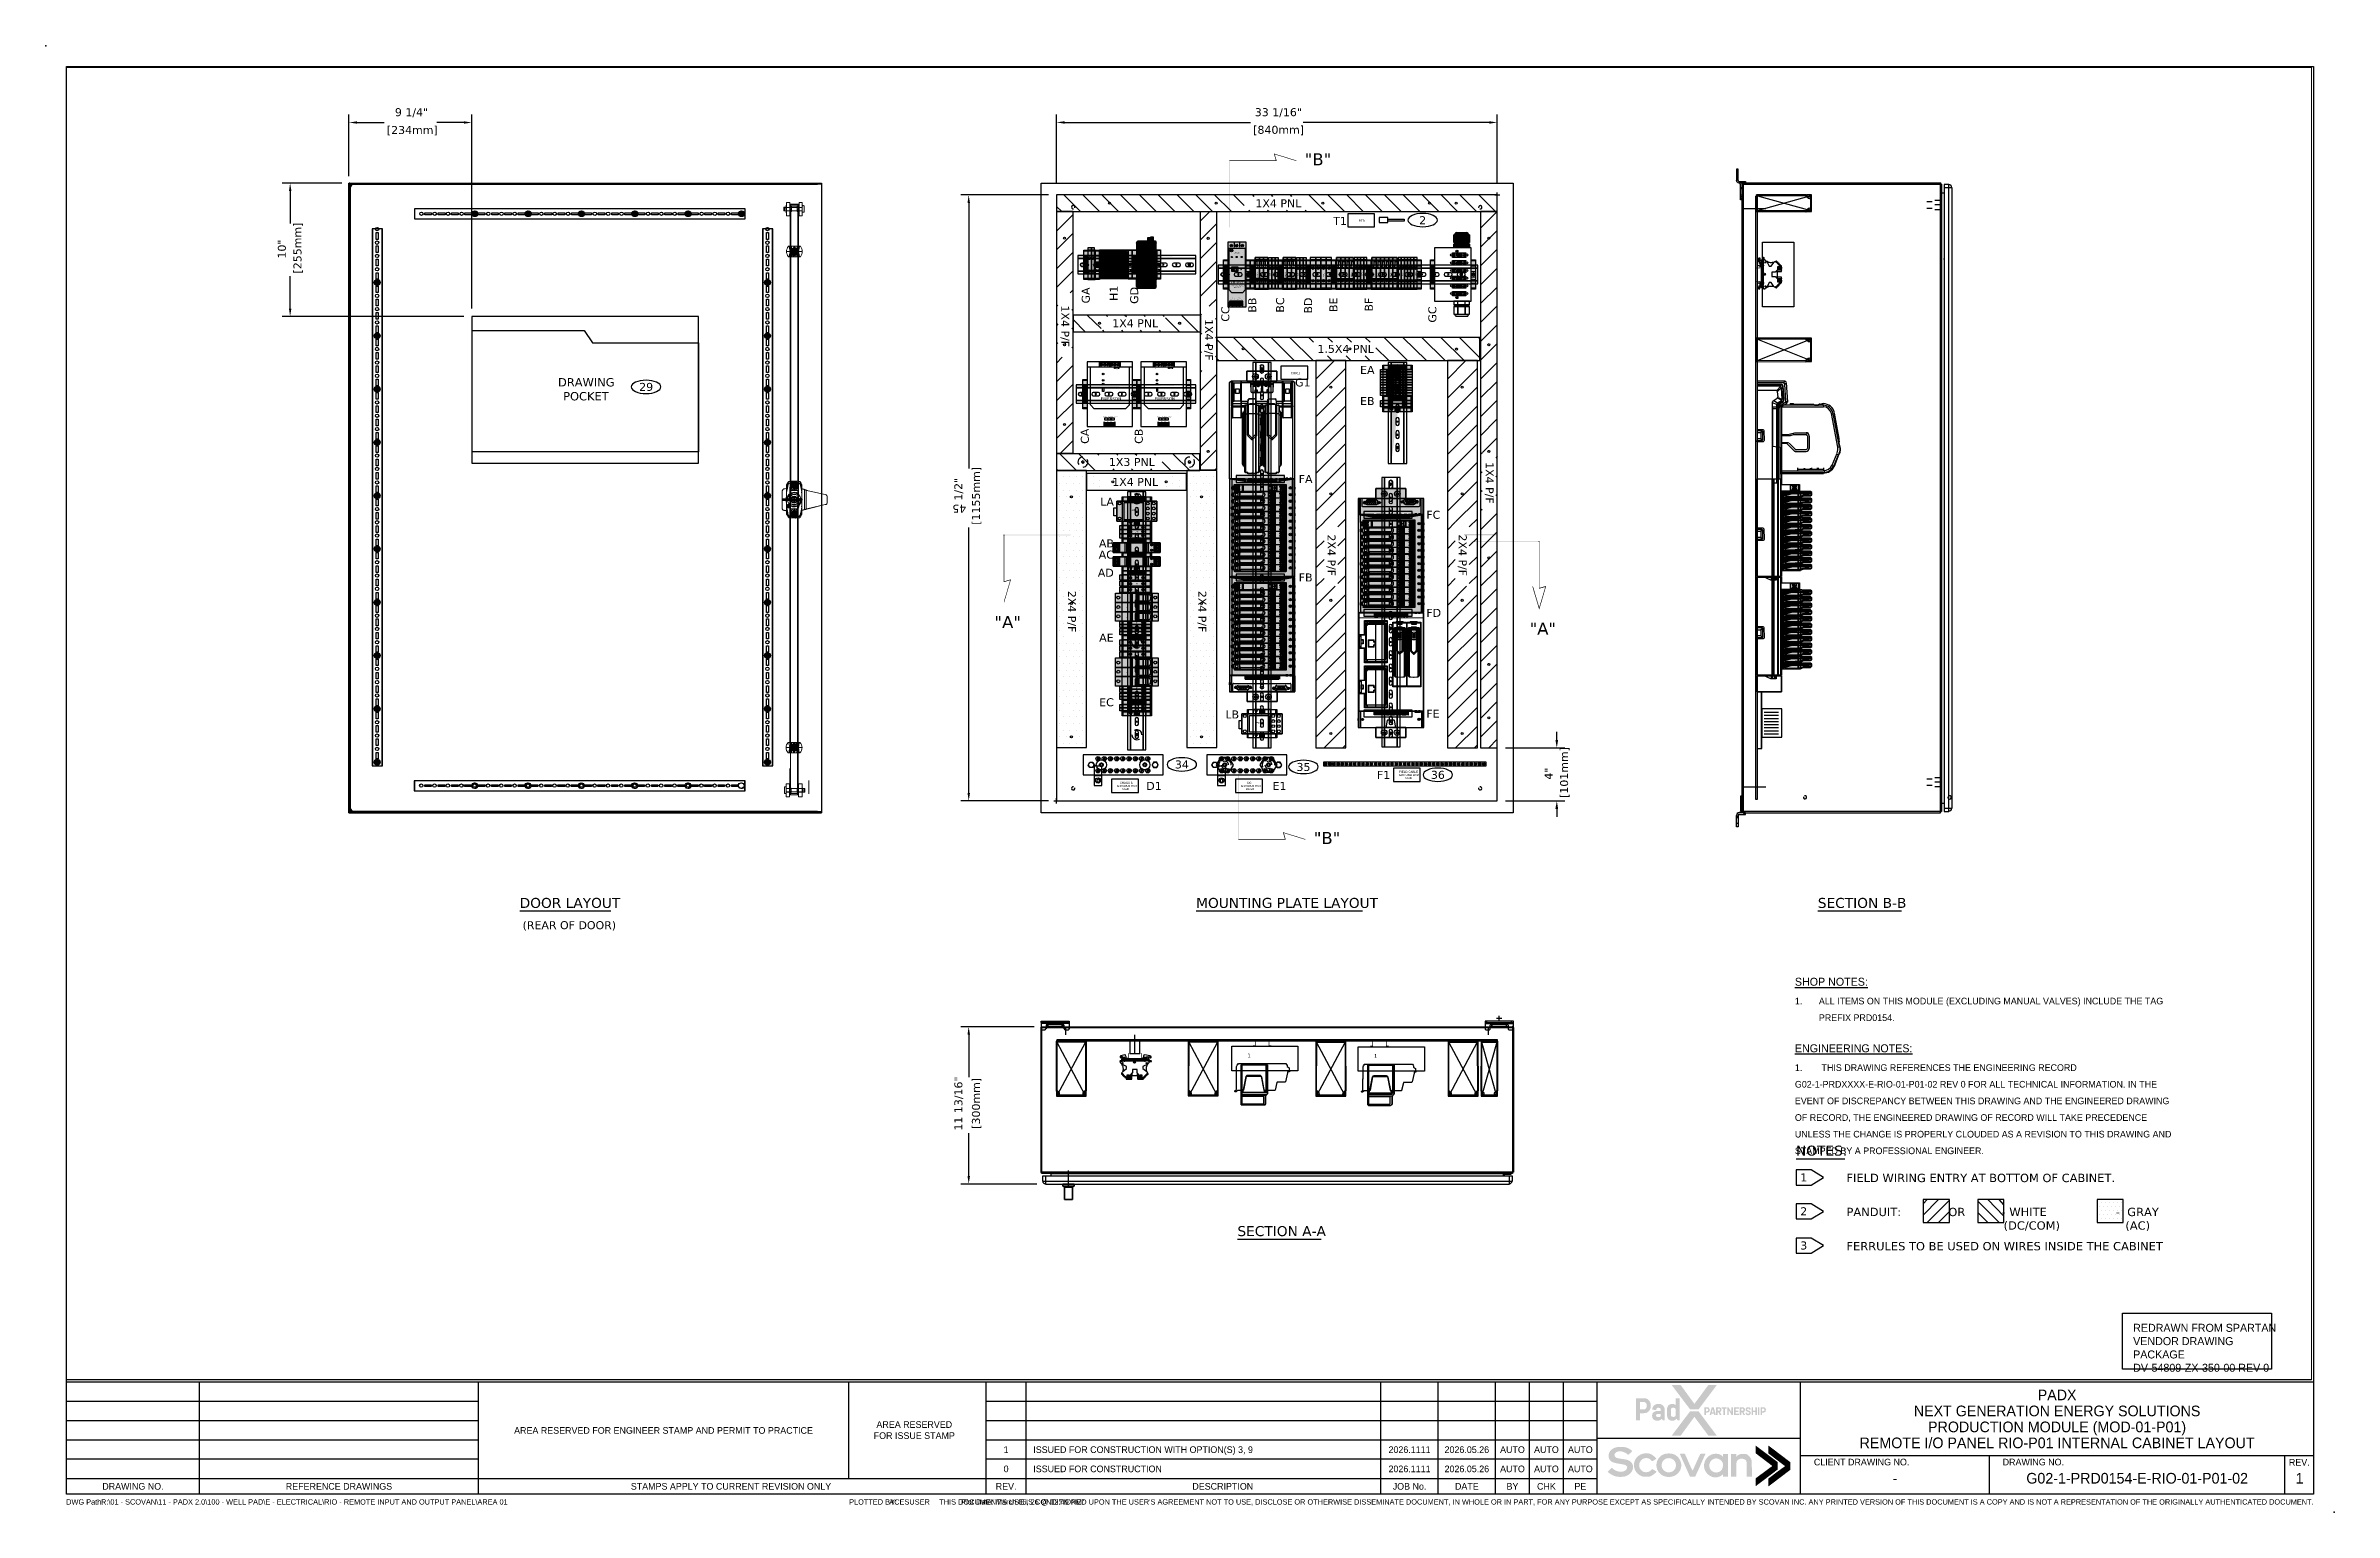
# Paper-space layout 'Layout1' of a CAD drawing. Extents: x -8 to 852, y -7 to 544.
# The model-space entities are those that its viewports show. They can reach past a viewport. Long polylines and large blocks are cut down to what shows.
import ezdxf
from ezdxf.enums import TextEntityAlignment as Align

# ---------------------------------------------------------------- set-up
doc = ezdxf.new("R2010")
doc.units = 0
doc.header["$LTSCALE"] = 10
doc.header["$MEASUREMENT"] = 0
doc.linetypes.add('DASHED', pattern=[0.75, 0.5, -0.25])
doc.layers.get('Defpoints').update_dxf_attribs({"color": 9})
for name, color, linetype in [('ENGINEERING NOTE', 2, 'Continuous'), ('G02-1-PRDXXXX-E-MRIO-01-P01-01$0$ANNOTATION', 7, 'Continuous'), ('G02-1-PRDXXXX-E-MRIO-01-P01-01$0$TITLE', 7, 'Continuous'), ('TEXT-2', 2, 'Continuous'), ('Title Block', 7, 'Continuous'), ('TITLE BLOCK-TEXT', 12, 'Continuous')]:
    doc.layers.add(name, color=color, linetype=linetype)
doc.layers.add('G02-1-PRDXXXX-E-MRIO-01-P01-01$0$View', color=251, linetype='Continuous', plot=False)
doc.layers.add('Vport', color=251, linetype='DASHED', plot=False)
doc.styles.add('G02-1-PRDXXXX-E-MRIO-01-P01-01$0$PDF Swiss721BT-BoldCondensed', font='arial.ttf')
doc.styles.add('G02-1-PRDXXXX-E-MRIO-01-P01-01$0$PDF Verdana', font='verdana.ttf')
doc.styles.add('Scovan Elec', font='')
doc.styles.add('Scovan Standard', font='', dxfattribs={"height": 2.5})
doc.styles.get('Scovan Elec').set_extended_font_data('Franklin Gothic Medium Cond')
doc.styles.get('Scovan Standard').set_extended_font_data('Franklin Gothic Medium Cond')

# ---------------------------------------------------------------- blocks, each defined once
blk = doc.blocks.new('SCOVAN-LOGO')
at = {"linetype": 'Continuous'}
h = blk.add_hatch(color=30, dxfattribs=at)
h.dxf.hatch_style = 1
edge = h.paths.add_edge_path()
edge.add_spline(control_points=[(-31.1, 6), (-30.1, 6.9), (-30.1, 6.9), (-31.3, 7.7)], knot_values=[0, 0, 0, 0, 1, 1, 1, 1], degree=3, periodic=0)
edge.add_spline(control_points=[(-31.3, 7.7), (-32.5, 8.5), (-33.7, 8.8), (-35.4, 8.8)], knot_values=[0, 0, 0, 0, 1, 1, 1, 1], degree=3, periodic=0)
edge.add_spline(control_points=[(-35.4, 8.8), (-37.4, 8.8), (-38.7, 8.4), (-39.8, 7.4)], knot_values=[0, 0, 0, 0, 1, 1, 1, 1], degree=3, periodic=0)
edge.add_spline(control_points=[(-39.8, 7.4), (-41.2, 6.2), (-41.4, 4), (-40.3, 2.7)], knot_values=[0, 0, 0, 0, 1, 1, 1, 1], degree=3, periodic=0)
edge.add_spline(control_points=[(-40.3, 2.7), (-39.6, 1.8), (-38.7, 1.5), (-34.8, 0.9)], knot_values=[0, 0, 0, 0, 1, 1, 1, 1], degree=3, periodic=0)
edge.add_spline(control_points=[(-34.8, 0.9), (-33, 0.6), (-32.3, 0), (-32.6, -0.9)], knot_values=[0, 0, 0, 0, 1, 1, 1, 1], degree=3, periodic=0)
edge.add_spline(control_points=[(-32.6, -0.9), (-32.9, -1.9), (-34, -2.5), (-35.5, -2.5)], knot_values=[0, 0, 0, 0, 1, 1, 1, 1], degree=3, periodic=0)
edge.add_spline(control_points=[(-35.5, -2.5), (-36.9, -2.5), (-38.1, -2), (-39.1, -1.1)], knot_values=[0, 0, 0, 0, 1, 1, 1, 1], degree=3, periodic=0)
edge.add_line((-39.1, -1.1), (-39.5, -0.7))
edge.add_line((-39.5, -0.7), (-40.5, -1.6))
edge.add_line((-40.5, -1.6), (-41.4, -2.5))
edge.add_line((-41.4, -2.5), (-41, -2.9))
edge.add_spline(control_points=[(-41, -2.9), (-40.2, -3.6), (-38.9, -4.3), (-37.9, -4.6)], knot_values=[0, 0, 0, 0, 1, 1, 1, 1], degree=3, periodic=0)
edge.add_spline(control_points=[(-37.9, -4.6), (-36.8, -4.9), (-35, -4.9), (-33.8, -4.7)], knot_values=[0, 0, 0, 0, 1, 1, 1, 1], degree=3, periodic=0)
edge.add_spline(control_points=[(-33.8, -4.7), (-32.3, -4.3), (-31, -3.4), (-30.4, -2.3)], knot_values=[0, 0, 0, 0, 1, 1, 1, 1], degree=3, periodic=0)
edge.add_spline(control_points=[(-30.4, -2.3), (-29.5, -0.6), (-29.9, 1.4), (-31.3, 2.3)], knot_values=[0, 0, 0, 0, 1, 1, 1, 1], degree=3, periodic=0)
edge.add_spline(control_points=[(-31.3, 2.3), (-32, 2.8), (-33, 3.1), (-34.8, 3.3)], knot_values=[0, 0, 0, 0, 1, 1, 1, 1], degree=3, periodic=0)
edge.add_spline(control_points=[(-34.8, 3.3), (-36.9, 3.6), (-37.3, 3.7), (-37.8, 4.1)], knot_values=[0, 0, 0, 0, 1, 1, 1, 1], degree=3, periodic=0)
edge.add_spline(control_points=[(-37.8, 4.1), (-38.6, 4.6), (-38.5, 5.7), (-37.6, 6.3)], knot_values=[0, 0, 0, 0, 1, 1, 1, 1], degree=3, periodic=0)
edge.add_spline(control_points=[(-37.6, 6.3), (-36.3, 7.1), (-34.1, 6.8), (-32.6, 5.6)], knot_values=[0, 0, 0, 0, 1, 1, 1, 1], degree=3, periodic=0)
edge.add_spline(control_points=[(-32.6, 5.6), (-32.4, 5.4), (-32.1, 5.2), (-32.1, 5.2)], knot_values=[0, 0, 0, 0, 1, 1, 1, 1], degree=3, periodic=0)
edge.add_spline(control_points=[(-32.1, 5.2), (-32, 5.2), (-31.6, 5.6), (-31.1, 6)], knot_values=[0, 0, 0, 0, 1, 1, 1, 1], degree=3, periodic=0)
edge = h.paths.add_edge_path()
edge.add_spline(control_points=[(-26.3, 2.6), (-25.8, 3.3), (-25.1, 3.6), (-24.1, 3.7)], knot_values=[0, 0, 0, 0, 1, 1, 1, 1], degree=3, periodic=0)
edge.add_spline(control_points=[(-24.1, 3.7), (-23.1, 3.7), (-22.5, 3.5), (-21.8, 2.8)], knot_values=[0, 0, 0, 0, 1, 1, 1, 1], degree=3, periodic=0)
edge.add_spline(control_points=[(-21.8, 2.8), (-21.5, 2.5), (-21.2, 2.3), (-21.2, 2.3)], knot_values=[0, 0, 0, 0, 1, 1, 1, 1], degree=3, periodic=0)
edge.add_spline(control_points=[(-21.2, 2.3), (-21.1, 2.3), (-20.7, 2.5), (-20.2, 2.8)], knot_values=[0, 0, 0, 0, 1, 1, 1, 1], degree=3, periodic=0)
edge.add_spline(control_points=[(-20.2, 2.8), (-19.5, 3.3), (-19.3, 3.4), (-19.4, 3.6)], knot_values=[0, 0, 0, 0, 1, 1, 1, 1], degree=3, periodic=0)
edge.add_spline(control_points=[(-19.4, 3.6), (-19.7, 4), (-20.9, 5), (-21.6, 5.4)], knot_values=[0, 0, 0, 0, 1, 1, 1, 1], degree=3, periodic=0)
edge.add_spline(control_points=[(-21.6, 5.4), (-23.1, 6.1), (-25.4, 6), (-26.8, 5.1)], knot_values=[0, 0, 0, 0, 1, 1, 1, 1], degree=3, periodic=0)
edge.add_spline(control_points=[(-26.8, 5.1), (-27.6, 4.7), (-28.6, 3.7), (-28.9, 3)], knot_values=[0, 0, 0, 0, 1, 1, 1, 1], degree=3, periodic=0)
edge.add_spline(control_points=[(-28.9, 3), (-30, 0.9), (-29.6, -1.6), (-27.9, -3.3)], knot_values=[0, 0, 0, 0, 1, 1, 1, 1], degree=3, periodic=0)
edge.add_spline(control_points=[(-27.9, -3.3), (-27.3, -3.9), (-26.3, -4.5), (-25.5, -4.7)], knot_values=[0, 0, 0, 0, 1, 1, 1, 1], degree=3, periodic=0)
edge.add_spline(control_points=[(-25.5, -4.7), (-25.3, -4.8), (-24.5, -4.8), (-23.8, -4.8)], knot_values=[0, 0, 0, 0, 1, 1, 1, 1], degree=3, periodic=0)
edge.add_spline(control_points=[(-23.8, -4.8), (-22.5, -4.8), (-22.4, -4.8), (-21.5, -4.3)], knot_values=[0, 0, 0, 0, 1, 1, 1, 1], degree=3, periodic=0)
edge.add_spline(control_points=[(-21.5, -4.3), (-20.7, -3.9), (-19.3, -2.8), (-19.3, -2.5)], knot_values=[0, 0, 0, 0, 1, 1, 1, 1], degree=3, periodic=0)
edge.add_spline(control_points=[(-19.3, -2.5), (-19.3, -2.4), (-19.7, -2.1), (-20.3, -1.8)], knot_values=[0, 0, 0, 0, 1, 1, 1, 1], degree=3, periodic=0)
edge.add_line((-20.3, -1.8), (-21.2, -1.3))
edge.add_line((-21.2, -1.3), (-21.7, -1.8))
edge.add_spline(control_points=[(-21.7, -1.8), (-22.6, -2.7), (-24, -3), (-25.2, -2.5)], knot_values=[0, 0, 0, 0, 1, 1, 1, 1], degree=3, periodic=0)
edge.add_spline(control_points=[(-25.2, -2.5), (-27.2, -1.6), (-27.8, 0.9), (-26.3, 2.6)], knot_values=[0, 0, 0, 0, 1, 1, 1, 1], degree=3, periodic=0)
edge = h.paths.add_edge_path()
edge.add_spline(control_points=[(-9.5, 4.1), (-10.6, 5.3), (-11.9, 5.8), (-13.7, 5.8)], knot_values=[0, 0, 0, 0, 1, 1, 1, 1], degree=3, periodic=0)
edge.add_spline(control_points=[(-13.7, 5.8), (-15.5, 5.8), (-16.8, 5.3), (-17.9, 4.1)], knot_values=[0, 0, 0, 0, 1, 1, 1, 1], degree=3, periodic=0)
edge.add_spline(control_points=[(-17.9, 4.1), (-19.1, 2.7), (-19.6, 0.9), (-19.1, -0.9)], knot_values=[0, 0, 0, 0, 1, 1, 1, 1], degree=3, periodic=0)
edge.add_spline(control_points=[(-19.1, -0.9), (-18.9, -1.8), (-18.5, -2.4), (-17.8, -3.2)], knot_values=[0, 0, 0, 0, 1, 1, 1, 1], degree=3, periodic=0)
edge.add_spline(control_points=[(-17.8, -3.2), (-17.1, -3.9), (-16.5, -4.3), (-15.5, -4.6)], knot_values=[0, 0, 0, 0, 1, 1, 1, 1], degree=3, periodic=0)
edge.add_spline(control_points=[(-15.5, -4.6), (-14.1, -5.1), (-11.9, -4.9), (-10.6, -4.1)], knot_values=[0, 0, 0, 0, 1, 1, 1, 1], degree=3, periodic=0)
edge.add_spline(control_points=[(-10.6, -4.1), (-10, -3.7), (-9, -2.7), (-8.6, -2)], knot_values=[0, 0, 0, 0, 1, 1, 1, 1], degree=3, periodic=0)
edge.add_spline(control_points=[(-8.6, -2), (-7.6, 0), (-7.9, 2.4), (-9.5, 4.1)], knot_values=[0, 0, 0, 0, 1, 1, 1, 1], degree=3, periodic=0)
edge = h.paths.add_edge_path(flags=16)
edge.add_spline(control_points=[(-16.2, -1.6), (-17.6, 0), (-16.9, 2.8), (-14.8, 3.5)], knot_values=[0, 0, 0, 0, 1, 1, 1, 1], degree=3, periodic=0)
edge.add_spline(control_points=[(-14.8, 3.5), (-13.2, 4), (-11.5, 3.4), (-10.8, 2)], knot_values=[0, 0, 0, 0, 1, 1, 1, 1], degree=3, periodic=0)
edge.add_spline(control_points=[(-10.8, 2), (-10, 0.3), (-10.6, -1.8), (-12.3, -2.5)], knot_values=[0, 0, 0, 0, 1, 1, 1, 1], degree=3, periodic=0)
edge.add_spline(control_points=[(-12.3, -2.5), (-13.7, -3.1), (-15.2, -2.8), (-16.2, -1.6)], knot_values=[0, 0, 0, 0, 1, 1, 1, 1], degree=3, periodic=0)
edge = h.paths.add_edge_path()
edge.add_spline(control_points=[(-4.6, 1.6), (-5.5, 3.7), (-6.3, 5.5), (-6.4, 5.6)], knot_values=[0, 0, 0, 0, 1, 1, 1, 1], degree=3, periodic=0)
edge.add_spline(control_points=[(-6.4, 5.6), (-6.4, 5.7), (-6.8, 5.7), (-7.6, 5.7)], knot_values=[0, 0, 0, 0, 1, 1, 1, 1], degree=3, periodic=0)
edge.add_line((-7.6, 5.7), (-8.7, 5.6))
edge.add_line((-8.7, 5.6), (-6.4, 0.5))
edge.add_line((-6.4, 0.5), (-6.4, 0.5))
edge.add_line((-6.4, 0.5), (-4.1, -4.7))
edge.add_line((-4.1, -4.7), (-2.9, -4.7))
edge.add_line((-2.9, -4.7), (-1.7, -4.7))
edge.add_line((-1.7, -4.7), (0.3, -0.4))
edge.add_spline(control_points=[(0.3, -0.4), (1.3, 2), (2.4, 4.4), (2.6, 4.8)], knot_values=[0, 0, 0, 0, 1, 1, 1, 1], degree=3, periodic=0)
edge.add_line((2.6, 4.8), (3, 5.7))
edge.add_line((3, 5.7), (1.8, 5.7))
edge.add_line((1.8, 5.7), (0.6, 5.6))
edge.add_line((0.6, 5.6), (-1, 2.1))
edge.add_spline(control_points=[(-1, 2.1), (-1.9, 0.1), (-2.7, -1.6), (-2.7, -1.8)], knot_values=[0, 0, 0, 0, 1, 1, 1, 1], degree=3, periodic=0)
edge.add_spline(control_points=[(-2.7, -1.8), (-2.9, -2.1), (-3, -2), (-4.6, 1.6)], knot_values=[0, 0, 0, 0, 1, 1, 1, 1], degree=3, periodic=0)
edge = h.paths.add_edge_path()
edge.add_line((13.2, 5.5), (12.1, 5.5))
edge.add_line((12.1, 5.5), (10.9, 5.5))
edge.add_line((10.9, 5.5), (10.9, 4.9))
edge.add_line((10.9, 4.9), (10.9, 4.2))
edge.add_line((10.9, 4.2), (10.5, 4.7))
edge.add_spline(control_points=[(10.5, 4.7), (9.6, 5.6), (7.9, 5.9), (6.3, 5.5)], knot_values=[0, 0, 0, 0, 1, 1, 1, 1], degree=3, periodic=0)
edge.add_spline(control_points=[(6.3, 5.5), (3.6, 4.8), (1.8, 1.9), (2.4, -0.9)], knot_values=[0, 0, 0, 0, 1, 1, 1, 1], degree=3, periodic=0)
edge.add_spline(control_points=[(2.4, -0.9), (2.9, -2.9), (4.6, -4.6), (6.6, -5)], knot_values=[0, 0, 0, 0, 1, 1, 1, 1], degree=3, periodic=0)
edge.add_spline(control_points=[(6.6, -5), (7.5, -5.1), (7.6, -5.1), (8.4, -5)], knot_values=[0, 0, 0, 0, 1, 1, 1, 1], degree=3, periodic=0)
edge.add_spline(control_points=[(8.4, -5), (9.2, -4.8), (10, -4.4), (10.6, -3.9)], knot_values=[0, 0, 0, 0, 1, 1, 1, 1], degree=3, periodic=0)
edge.add_line((10.6, -3.9), (10.9, -3.6))
edge.add_line((10.9, -3.6), (10.9, -4.2))
edge.add_line((10.9, -4.2), (10.9, -4.7))
edge.add_line((10.9, -4.7), (12.1, -4.7))
edge.add_line((12.1, -4.7), (13.2, -4.7))
edge.add_line((13.2, -4.7), (13.2, 0.4))
edge.add_line((13.2, 0.4), (13.2, 5.5))
edge = h.paths.add_edge_path(flags=16)
edge.add_spline(control_points=[(5.1, 1.9), (6.1, 3.8), (8.7, 4.1), (10.1, 2.5)], knot_values=[0, 0, 0, 0, 1, 1, 1, 1], degree=3, periodic=0)
edge.add_spline(control_points=[(10.1, 2.5), (10.8, 1.8), (11, 1.2), (10.9, 0.2)], knot_values=[0, 0, 0, 0, 1, 1, 1, 1], degree=3, periodic=0)
edge.add_spline(control_points=[(10.9, 0.2), (10.8, -1.1), (10.2, -2.1), (9.1, -2.6)], knot_values=[0, 0, 0, 0, 1, 1, 1, 1], degree=3, periodic=0)
edge.add_spline(control_points=[(9.1, -2.6), (6.3, -3.8), (3.6, -0.8), (5.1, 1.9)], knot_values=[0, 0, 0, 0, 1, 1, 1, 1], degree=3, periodic=0)
edge = h.paths.add_edge_path()
edge.add_spline(control_points=[(17.2, 2.2), (17.6, 3), (18.4, 3.5), (19.5, 3.4)], knot_values=[0, 0, 0, 0, 1, 1, 1, 1], degree=3, periodic=0)
edge.add_spline(control_points=[(19.5, 3.4), (20.1, 3.4), (20.9, 3.1), (21.2, 2.8)], knot_values=[0, 0, 0, 0, 1, 1, 1, 1], degree=3, periodic=0)
edge.add_spline(control_points=[(21.2, 2.8), (21.7, 2.2), (21.7, 1.8), (21.7, -1.6)], knot_values=[0, 0, 0, 0, 1, 1, 1, 1], degree=3, periodic=0)
edge.add_line((21.7, -1.6), (21.7, -4.7))
edge.add_line((21.7, -4.7), (22.9, -4.7))
edge.add_line((22.9, -4.7), (24, -4.7))
edge.add_line((24, -4.7), (24, -1))
edge.add_line((24, -1), (23.9, 2.7))
edge.add_line((23.9, 2.7), (23.6, 3.4))
edge.add_spline(control_points=[(23.6, 3.4), (23.2, 4.2), (22.5, 5), (21.7, 5.4)], knot_values=[0, 0, 0, 0, 1, 1, 1, 1], degree=3, periodic=0)
edge.add_spline(control_points=[(21.7, 5.4), (21.2, 5.6), (20.9, 5.6), (20, 5.6)], knot_values=[0, 0, 0, 0, 1, 1, 1, 1], degree=3, periodic=0)
edge.add_spline(control_points=[(20, 5.6), (18.8, 5.6), (18.1, 5.4), (17.3, 4.7)], knot_values=[0, 0, 0, 0, 1, 1, 1, 1], degree=3, periodic=0)
edge.add_line((17.3, 4.7), (16.9, 4.2))
edge.add_line((16.9, 4.2), (16.9, 4.9))
edge.add_line((16.9, 4.9), (16.9, 5.5))
edge.add_line((16.9, 5.5), (15.8, 5.5))
edge.add_line((15.8, 5.5), (14.6, 5.5))
edge.add_line((14.6, 5.5), (14.6, 0.4))
edge.add_line((14.6, 0.4), (14.6, 0.4))
edge.add_line((14.6, 0.4), (14.6, -4.7))
edge.add_line((14.6, -4.7), (15.7, -4.7))
edge.add_line((15.7, -4.7), (16.9, -4.7))
edge.add_line((16.9, -4.7), (16.9, -1.6))
edge.add_spline(control_points=[(16.9, -1.6), (16.9, 1.4), (17, 1.6), (17.2, 2.2)], knot_values=[0, 0, 0, 0, 1, 1, 1, 1], degree=3, periodic=0)
h = blk.add_hatch(color=89, dxfattribs=at)
h.dxf.hatch_style = 1
h.paths.add_polyline_path([(25.7, 5.9), (29.5, 3), (33.3, 0.1), (35.7, 1.9), (25.7, 9.4)])
h = blk.add_hatch(color=85, dxfattribs=at)
h.dxf.hatch_style = 1
h.paths.add_polyline_path([(29.5, -2.7), (25.7, -5.5), (25.7, -9.1), (35.7, -1.5), (35.7, 0.2), (35.7, 1.9)])
h = blk.add_hatch(color=89, dxfattribs=at)
h.dxf.hatch_style = 1
h.paths.add_polyline_path([(31.5, 5.8), (35.3, 2.9), (39.1, 0), (41.5, 1.8), (31.5, 9.4)])
h = blk.add_hatch(color=85, dxfattribs=at)
h.dxf.hatch_style = 1
h.paths.add_polyline_path([(35.3, -2.7), (31.5, -5.6), (31.5, -9.2), (41.5, -1.6), (41.5, 0.1), (41.5, 1.8)])
blk = doc.blocks.new('TB-CLOGO')
at = {"linetype": 'Continuous'}
h = blk.add_hatch(color=249, dxfattribs=at)
h.dxf.hatch_style = 1
edge = h.paths.add_edge_path()
edge.add_spline(control_points=[(-0.17, -0.33), (-1.73, -2.48), (-1.72, -2.48), (-1.72, -2.48)], knot_values=[0, 0, 0, 0, 1, 1, 1, 1], degree=3, periodic=0)
edge.add_spline(control_points=[(-1.72, -2.48), (-1.71, -2.48), (-0.52, -4.07), (0.93, -6.01)], knot_values=[0, 0, 0, 0, 1, 1, 1, 1], degree=3, periodic=0)
edge.add_line((0.93, -6.01), (3.55, -9.55))
edge.add_line((3.55, -9.55), (5.14, -9.55))
edge.add_line((5.14, -9.55), (6.72, -9.55))
edge.add_line((6.72, -9.55), (6.31, -9.01))
edge.add_spline(control_points=[(6.31, -9.01), (6.09, -8.71), (4.54, -6.63), (2.87, -4.4)], knot_values=[0, 0, 0, 0, 1, 1, 1, 1], degree=3, periodic=0)
edge.add_line((2.87, -4.4), (-0.17, -0.33))
edge = h.paths.add_edge_path()
edge.add_line((-1.71, 2.42), (-4.3, 5.97))
edge.add_line((-4.3, 5.97), (-6.88, 9.52))
edge.add_line((-6.88, 9.52), (-8.57, 9.52))
edge.add_spline(control_points=[(-8.57, 9.52), (-9.61, 9.52), (-10.25, 9.51), (-10.24, 9.5)], knot_values=[0, 0, 0, 0, 1, 1, 1, 1], degree=3, periodic=0)
edge.add_spline(control_points=[(-10.24, 9.5), (-10.24, 9.48), (-8.67, 7.41), (-6.76, 4.89)], knot_values=[0, 0, 0, 0, 1, 1, 1, 1], degree=3, periodic=0)
edge.add_line((-6.76, 4.89), (-3.29, 0.3))
edge.add_line((-3.29, 0.3), (-1.73, 0.3))
edge.add_line((-1.73, 0.3), (-0.18, 0.3))
edge.add_line((-0.18, 0.3), (-1.71, 2.42))
edge = h.paths.add_edge_path()
edge.add_spline(control_points=[(-18.22, 2.74), (-18.41, 3.42), (-18.83, 3.95), (-19.43, 4.26)], knot_values=[0, 0, 0, 0, 1, 1, 1, 1], degree=3, periodic=0)
edge.add_spline(control_points=[(-19.43, 4.26), (-19.65, 4.37), (-19.84, 4.44), (-20.1, 4.49)], knot_values=[0, 0, 0, 0, 1, 1, 1, 1], degree=3, periodic=0)
edge.add_spline(control_points=[(-20.1, 4.49), (-20.25, 4.52), (-20.51, 4.53), (-21.97, 4.54)], knot_values=[0, 0, 0, 0, 1, 1, 1, 1], degree=3, periodic=0)
edge.add_line((-21.97, 4.54), (-23.68, 4.55))
edge.add_line((-23.68, 4.55), (-23.68, 0.37))
edge.add_line((-23.68, 0.37), (-23.68, -3.8))
edge.add_line((-23.68, -3.8), (-22.93, -3.8))
edge.add_line((-22.93, -3.8), (-22.17, -3.8))
edge.add_line((-22.17, -3.8), (-22.17, -2.44))
edge.add_line((-22.17, -2.44), (-22.17, -1.09))
edge.add_line((-22.17, -1.09), (-21.32, -1.09))
edge.add_spline(control_points=[(-21.32, -1.09), (-20.42, -1.09), (-20.18, -1.07), (-19.87, -0.98)], knot_values=[0, 0, 0, 0, 1, 1, 1, 1], degree=3, periodic=0)
edge.add_spline(control_points=[(-19.87, -0.98), (-19.05, -0.74), (-18.45, -0.13), (-18.22, 0.72)], knot_values=[0, 0, 0, 0, 1, 1, 1, 1], degree=3, periodic=0)
edge.add_spline(control_points=[(-18.22, 0.72), (-18.17, 0.9), (-18.17, 0.94), (-18.17, 1.73)], knot_values=[0, 0, 0, 0, 1, 1, 1, 1], degree=3, periodic=0)
edge.add_spline(control_points=[(-18.17, 1.73), (-18.17, 2.51), (-18.17, 2.56), (-18.22, 2.74)], knot_values=[0, 0, 0, 0, 1, 1, 1, 1], degree=3, periodic=0)
edge = h.paths.add_edge_path(flags=16)
edge.add_line((-22.17, 3.09), (-21.28, 3.08))
edge.add_spline(control_points=[(-21.28, 3.08), (-20.4, 3.07), (-20.38, 3.07), (-20.25, 3.02)], knot_values=[0, 0, 0, 0, 1, 1, 1, 1], degree=3, periodic=0)
edge.add_spline(control_points=[(-20.25, 3.02), (-19.98, 2.91), (-19.74, 2.62), (-19.69, 2.31)], knot_values=[0, 0, 0, 0, 1, 1, 1, 1], degree=3, periodic=0)
edge.add_spline(control_points=[(-19.69, 2.31), (-19.66, 2.15), (-19.66, 1.3), (-19.69, 1.14)], knot_values=[0, 0, 0, 0, 1, 1, 1, 1], degree=3, periodic=0)
edge.add_spline(control_points=[(-19.69, 1.14), (-19.74, 0.83), (-19.93, 0.59), (-20.21, 0.46)], knot_values=[0, 0, 0, 0, 1, 1, 1, 1], degree=3, periodic=0)
edge.add_line((-20.21, 0.46), (-20.36, 0.38))
edge.add_line((-20.36, 0.38), (-21.27, 0.38))
edge.add_line((-21.27, 0.38), (-22.17, 0.37))
edge.add_line((-22.17, 0.37), (-22.17, 1.73))
edge.add_line((-22.17, 1.73), (-22.17, 3.09))
edge = h.paths.add_edge_path()
edge.add_spline(control_points=[(-12.89, 0.54), (-13, 1.42), (-13.6, 2.1), (-14.48, 2.32)], knot_values=[0, 0, 0, 0, 1, 1, 1, 1], degree=3, periodic=0)
edge.add_spline(control_points=[(-14.48, 2.32), (-14.9, 2.43), (-15.58, 2.42), (-16, 2.31)], knot_values=[0, 0, 0, 0, 1, 1, 1, 1], degree=3, periodic=0)
edge.add_spline(control_points=[(-16, 2.31), (-16.75, 2.1), (-17.33, 1.49), (-17.49, 0.73)], knot_values=[0, 0, 0, 0, 1, 1, 1, 1], degree=3, periodic=0)
edge.add_spline(control_points=[(-17.49, 0.73), (-17.52, 0.59), (-17.54, 0.24), (-17.51, 0.24)], knot_values=[0, 0, 0, 0, 1, 1, 1, 1], degree=3, periodic=0)
edge.add_spline(control_points=[(-17.51, 0.24), (-17.51, 0.24), (-17.2, 0.21), (-16.81, 0.17)], knot_values=[0, 0, 0, 0, 1, 1, 1, 1], degree=3, periodic=0)
edge.add_spline(control_points=[(-16.81, 0.17), (-16.43, 0.13), (-16.1, 0.1), (-16.08, 0.1)], knot_values=[0, 0, 0, 0, 1, 1, 1, 1], degree=3, periodic=0)
edge.add_spline(control_points=[(-16.08, 0.1), (-16.04, 0.1), (-16.04, 0.12), (-16.04, 0.28)], knot_values=[0, 0, 0, 0, 1, 1, 1, 1], degree=3, periodic=0)
edge.add_spline(control_points=[(-16.04, 0.28), (-16.04, 0.39), (-16.03, 0.5), (-16.01, 0.54)], knot_values=[0, 0, 0, 0, 1, 1, 1, 1], degree=3, periodic=0)
edge.add_spline(control_points=[(-16.01, 0.54), (-15.96, 0.66), (-15.82, 0.8), (-15.69, 0.87)], knot_values=[0, 0, 0, 0, 1, 1, 1, 1], degree=3, periodic=0)
edge.add_spline(control_points=[(-15.69, 0.87), (-15.58, 0.92), (-15.54, 0.93), (-15.26, 0.94)], knot_values=[0, 0, 0, 0, 1, 1, 1, 1], degree=3, periodic=0)
edge.add_spline(control_points=[(-15.26, 0.94), (-14.86, 0.95), (-14.74, 0.92), (-14.57, 0.76)], knot_values=[0, 0, 0, 0, 1, 1, 1, 1], degree=3, periodic=0)
edge.add_spline(control_points=[(-14.57, 0.76), (-14.39, 0.59), (-14.37, 0.52), (-14.36, 0.08)], knot_values=[0, 0, 0, 0, 1, 1, 1, 1], degree=3, periodic=0)
edge.add_line((-14.36, 0.08), (-14.35, -0.28))
edge.add_line((-14.35, -0.28), (-15.2, -0.29))
edge.add_spline(control_points=[(-15.2, -0.29), (-16.03, -0.3), (-16.06, -0.3), (-16.27, -0.36)], knot_values=[0, 0, 0, 0, 1, 1, 1, 1], degree=3, periodic=0)
edge.add_spline(control_points=[(-16.27, -0.36), (-16.84, -0.52), (-17.21, -0.8), (-17.42, -1.23)], knot_values=[0, 0, 0, 0, 1, 1, 1, 1], degree=3, periodic=0)
edge.add_spline(control_points=[(-17.42, -1.23), (-17.55, -1.5), (-17.59, -1.71), (-17.59, -2.09)], knot_values=[0, 0, 0, 0, 1, 1, 1, 1], degree=3, periodic=0)
edge.add_spline(control_points=[(-17.59, -2.09), (-17.59, -2.53), (-17.52, -2.81), (-17.35, -3.1)], knot_values=[0, 0, 0, 0, 1, 1, 1, 1], degree=3, periodic=0)
edge.add_spline(control_points=[(-17.35, -3.1), (-17.11, -3.48), (-16.65, -3.78), (-16.11, -3.88)], knot_values=[0, 0, 0, 0, 1, 1, 1, 1], degree=3, periodic=0)
edge.add_spline(control_points=[(-16.11, -3.88), (-15.86, -3.93), (-15.24, -3.91), (-15.02, -3.85)], knot_values=[0, 0, 0, 0, 1, 1, 1, 1], degree=3, periodic=0)
edge.add_spline(control_points=[(-15.02, -3.85), (-14.64, -3.74), (-14.35, -3.58), (-14.12, -3.32)], knot_values=[0, 0, 0, 0, 1, 1, 1, 1], degree=3, periodic=0)
edge.add_line((-14.12, -3.32), (-13.97, -3.17))
edge.add_line((-13.97, -3.17), (-13.77, -3.48))
edge.add_line((-13.77, -3.48), (-13.57, -3.8))
edge.add_line((-13.57, -3.8), (-13.22, -3.8))
edge.add_line((-13.22, -3.8), (-12.87, -3.8))
edge.add_line((-12.87, -3.8), (-12.87, -1.73))
edge.add_spline(control_points=[(-12.87, -1.73), (-12.87, -0.37), (-12.88, 0.41), (-12.89, 0.54)], knot_values=[0, 0, 0, 0, 1, 1, 1, 1], degree=3, periodic=0)
edge = h.paths.add_edge_path(flags=16)
edge.add_spline(control_points=[(-15.77, -1.44), (-15.67, -1.4), (-15.62, -1.39), (-15, -1.39)], knot_values=[0, 0, 0, 0, 1, 1, 1, 1], degree=3, periodic=0)
edge.add_line((-15, -1.39), (-14.35, -1.38))
edge.add_line((-14.35, -1.38), (-14.36, -1.74))
edge.add_spline(control_points=[(-14.36, -1.74), (-14.36, -2.09), (-14.37, -2.11), (-14.43, -2.23)], knot_values=[0, 0, 0, 0, 1, 1, 1, 1], degree=3, periodic=0)
edge.add_spline(control_points=[(-14.43, -2.23), (-14.51, -2.37), (-14.66, -2.49), (-14.8, -2.52)], knot_values=[0, 0, 0, 0, 1, 1, 1, 1], degree=3, periodic=0)
edge.add_spline(control_points=[(-14.8, -2.52), (-14.89, -2.54), (-15.52, -2.55), (-15.65, -2.53)], knot_values=[0, 0, 0, 0, 1, 1, 1, 1], degree=3, periodic=0)
edge.add_spline(control_points=[(-15.65, -2.53), (-15.77, -2.51), (-15.95, -2.38), (-16.03, -2.26)], knot_values=[0, 0, 0, 0, 1, 1, 1, 1], degree=3, periodic=0)
edge.add_spline(control_points=[(-16.03, -2.26), (-16.09, -2.16), (-16.1, -2.13), (-16.1, -1.97)], knot_values=[0, 0, 0, 0, 1, 1, 1, 1], degree=3, periodic=0)
edge.add_spline(control_points=[(-16.1, -1.97), (-16.1, -1.76), (-16.07, -1.69), (-15.94, -1.56)], knot_values=[0, 0, 0, 0, 1, 1, 1, 1], degree=3, periodic=0)
edge.add_spline(control_points=[(-15.94, -1.56), (-15.9, -1.52), (-15.82, -1.47), (-15.77, -1.44)], knot_values=[0, 0, 0, 0, 1, 1, 1, 1], degree=3, periodic=0)
edge = h.paths.add_edge_path()
edge.add_line((-7.29, 0.37), (-7.29, 4.53))
edge.add_line((-7.29, 4.53), (-8.03, 4.54))
edge.add_line((-8.03, 4.54), (-8.76, 4.55))
edge.add_line((-8.76, 4.55), (-8.77, 3.27))
edge.add_line((-8.77, 3.27), (-8.78, 1.99))
edge.add_line((-8.78, 1.99), (-8.86, 2.05))
edge.add_spline(control_points=[(-8.86, 2.05), (-8.99, 2.15), (-9.29, 2.29), (-9.47, 2.34)], knot_values=[0, 0, 0, 0, 1, 1, 1, 1], degree=3, periodic=0)
edge.add_spline(control_points=[(-9.47, 2.34), (-9.71, 2.4), (-9.97, 2.41), (-10.25, 2.38)], knot_values=[0, 0, 0, 0, 1, 1, 1, 1], degree=3, periodic=0)
edge.add_spline(control_points=[(-10.25, 2.38), (-11.19, 2.27), (-11.75, 1.76), (-11.96, 0.84)], knot_values=[0, 0, 0, 0, 1, 1, 1, 1], degree=3, periodic=0)
edge.add_spline(control_points=[(-11.96, 0.84), (-12.01, 0.65), (-12.01, 0.54), (-12.02, -0.59)], knot_values=[0, 0, 0, 0, 1, 1, 1, 1], degree=3, periodic=0)
edge.add_spline(control_points=[(-12.02, -0.59), (-12.03, -1.38), (-12.02, -1.89), (-12, -2.04)], knot_values=[0, 0, 0, 0, 1, 1, 1, 1], degree=3, periodic=0)
edge.add_spline(control_points=[(-12, -2.04), (-11.9, -3.09), (-11.36, -3.71), (-10.44, -3.88)], knot_values=[0, 0, 0, 0, 1, 1, 1, 1], degree=3, periodic=0)
edge.add_spline(control_points=[(-10.44, -3.88), (-10.19, -3.92), (-9.76, -3.92), (-9.54, -3.88)], knot_values=[0, 0, 0, 0, 1, 1, 1, 1], degree=3, periodic=0)
edge.add_spline(control_points=[(-9.54, -3.88), (-9.18, -3.8), (-8.85, -3.62), (-8.58, -3.32)], knot_values=[0, 0, 0, 0, 1, 1, 1, 1], degree=3, periodic=0)
edge.add_line((-8.58, -3.32), (-8.41, -3.14))
edge.add_line((-8.41, -3.14), (-8.19, -3.47))
edge.add_line((-8.19, -3.47), (-7.98, -3.8))
edge.add_line((-7.98, -3.8), (-7.63, -3.8))
edge.add_line((-7.63, -3.8), (-7.28, -3.8))
edge.add_line((-7.28, -3.8), (-7.29, 0.37))
edge = h.paths.add_edge_path(flags=16)
edge.add_line((-10.53, 0.43), (-10.48, 0.55))
edge.add_spline(control_points=[(-10.48, 0.55), (-10.41, 0.7), (-10.24, 0.86), (-10.09, 0.91)], knot_values=[0, 0, 0, 0, 1, 1, 1, 1], degree=3, periodic=0)
edge.add_spline(control_points=[(-10.09, 0.91), (-9.99, 0.94), (-9.9, 0.95), (-9.6, 0.94)], knot_values=[0, 0, 0, 0, 1, 1, 1, 1], degree=3, periodic=0)
edge.add_spline(control_points=[(-9.6, 0.94), (-9.18, 0.93), (-9.12, 0.91), (-8.95, 0.73)], knot_values=[0, 0, 0, 0, 1, 1, 1, 1], degree=3, periodic=0)
edge.add_spline(control_points=[(-8.95, 0.73), (-8.77, 0.53), (-8.78, 0.6), (-8.78, -0.76)], knot_values=[0, 0, 0, 0, 1, 1, 1, 1], degree=3, periodic=0)
edge.add_line((-8.78, -0.76), (-8.78, -1.96))
edge.add_line((-8.78, -1.96), (-8.84, -2.09))
edge.add_spline(control_points=[(-8.84, -2.09), (-8.91, -2.24), (-9.02, -2.35), (-9.17, -2.42)], knot_values=[0, 0, 0, 0, 1, 1, 1, 1], degree=3, periodic=0)
edge.add_spline(control_points=[(-9.17, -2.42), (-9.26, -2.46), (-9.33, -2.47), (-9.61, -2.47)], knot_values=[0, 0, 0, 0, 1, 1, 1, 1], degree=3, periodic=0)
edge.add_spline(control_points=[(-9.61, -2.47), (-10.08, -2.48), (-10.26, -2.42), (-10.42, -2.17)], knot_values=[0, 0, 0, 0, 1, 1, 1, 1], degree=3, periodic=0)
edge.add_spline(control_points=[(-10.42, -2.17), (-10.54, -2), (-10.55, -1.93), (-10.54, -0.7)], knot_values=[0, 0, 0, 0, 1, 1, 1, 1], degree=3, periodic=0)
edge.add_line((-10.54, -0.7), (-10.53, 0.43))
edge = h.paths.add_edge_path()
edge.add_spline(control_points=[(4.02, 0.03), (4.05, 0.57), (3.86, 0.93), (3.47, 1.08)], knot_values=[0, 0, 0, 0, 1, 1, 1, 1], degree=3, periodic=0)
edge.add_spline(control_points=[(3.47, 1.08), (3.35, 1.12), (3.3, 1.13), (2.7, 1.13)], knot_values=[0, 0, 0, 0, 1, 1, 1, 1], degree=3, periodic=0)
edge.add_line((2.7, 1.13), (2.07, 1.13))
edge.add_line((2.07, 1.13), (2.07, -0.35))
edge.add_line((2.07, -0.35), (2.07, -1.82))
edge.add_line((2.07, -1.82), (2.33, -1.81))
edge.add_line((2.33, -1.81), (2.6, -1.81))
edge.add_line((2.6, -1.81), (2.61, -1.33))
edge.add_line((2.61, -1.33), (2.61, -0.86))
edge.add_line((2.61, -0.86), (2.98, -0.85))
edge.add_spline(control_points=[(2.98, -0.85), (3.45, -0.84), (3.56, -0.81), (3.77, -0.6)], knot_values=[0, 0, 0, 0, 1, 1, 1, 1], degree=3, periodic=0)
edge.add_spline(control_points=[(3.77, -0.6), (3.94, -0.42), (4, -0.28), (4.02, 0.03)], knot_values=[0, 0, 0, 0, 1, 1, 1, 1], degree=3, periodic=0)
edge = h.paths.add_edge_path(flags=16)
edge.add_spline(control_points=[(3.46, 0.16), (3.46, -0.15), (3.43, -0.23), (3.29, -0.3)], knot_values=[0, 0, 0, 0, 1, 1, 1, 1], degree=3, periodic=0)
edge.add_spline(control_points=[(3.29, -0.3), (3.23, -0.33), (3.14, -0.33), (2.91, -0.33)], knot_values=[0, 0, 0, 0, 1, 1, 1, 1], degree=3, periodic=0)
edge.add_line((2.91, -0.33), (2.61, -0.33))
edge.add_line((2.61, -0.33), (2.61, 0.13))
edge.add_line((2.61, 0.13), (2.61, 0.6))
edge.add_line((2.61, 0.6), (2.95, 0.6))
edge.add_line((2.95, 0.6), (3.28, 0.6))
edge.add_line((3.28, 0.6), (3.37, 0.51))
edge.add_line((3.37, 0.51), (3.46, 0.42))
edge.add_line((3.46, 0.42), (3.46, 0.16))
edge = h.paths.add_edge_path()
edge.add_line((5.54, 1.11), (5.17, 1.12))
edge.add_line((5.17, 1.12), (4.8, 1.13))
edge.add_line((4.8, 1.13), (4.78, 1.03))
edge.add_spline(control_points=[(4.78, 1.03), (4.76, 0.98), (4.58, 0.33), (4.38, -0.41)], knot_values=[0, 0, 0, 0, 1, 1, 1, 1], degree=3, periodic=0)
edge.add_spline(control_points=[(4.38, -0.41), (4.17, -1.15), (4, -1.77), (4, -1.78)], knot_values=[0, 0, 0, 0, 1, 1, 1, 1], degree=3, periodic=0)
edge.add_spline(control_points=[(4, -1.78), (4, -1.81), (4.05, -1.82), (4.29, -1.81)], knot_values=[0, 0, 0, 0, 1, 1, 1, 1], degree=3, periodic=0)
edge.add_line((4.29, -1.81), (4.58, -1.81))
edge.add_line((4.58, -1.81), (4.63, -1.63))
edge.add_spline(control_points=[(4.63, -1.63), (4.65, -1.54), (4.68, -1.41), (4.7, -1.34)], knot_values=[0, 0, 0, 0, 1, 1, 1, 1], degree=3, periodic=0)
edge.add_line((4.7, -1.34), (4.74, -1.22))
edge.add_line((4.74, -1.22), (5.18, -1.22))
edge.add_line((5.18, -1.22), (5.62, -1.22))
edge.add_line((5.62, -1.22), (5.69, -1.52))
edge.add_line((5.69, -1.52), (5.77, -1.82))
edge.add_line((5.77, -1.82), (6.06, -1.82))
edge.add_spline(control_points=[(6.06, -1.82), (6.22, -1.82), (6.35, -1.81), (6.35, -1.8)], knot_values=[0, 0, 0, 0, 1, 1, 1, 1], degree=3, periodic=0)
edge.add_spline(control_points=[(6.35, -1.8), (6.35, -1.79), (6.17, -1.13), (5.95, -0.33)], knot_values=[0, 0, 0, 0, 1, 1, 1, 1], degree=3, periodic=0)
edge.add_line((5.95, -0.33), (5.54, 1.11))
edge = h.paths.add_edge_path(flags=16)
edge.add_spline(control_points=[(5.01, -0.14), (5.09, 0.16), (5.16, 0.42), (5.17, 0.44)], knot_values=[0, 0, 0, 0, 1, 1, 1, 1], degree=3, periodic=0)
edge.add_spline(control_points=[(5.17, 0.44), (5.18, 0.46), (5.49, -0.69), (5.49, -0.75)], knot_values=[0, 0, 0, 0, 1, 1, 1, 1], degree=3, periodic=0)
edge.add_spline(control_points=[(5.49, -0.75), (5.49, -0.76), (5.34, -0.77), (5.17, -0.77)], knot_values=[0, 0, 0, 0, 1, 1, 1, 1], degree=3, periodic=0)
edge.add_spline(control_points=[(5.17, -0.77), (4.87, -0.77), (4.85, -0.76), (4.86, -0.73)], knot_values=[0, 0, 0, 0, 1, 1, 1, 1], degree=3, periodic=0)
edge.add_spline(control_points=[(4.86, -0.73), (4.86, -0.71), (4.93, -0.44), (5.01, -0.14)], knot_values=[0, 0, 0, 0, 1, 1, 1, 1], degree=3, periodic=0)
edge = h.paths.add_edge_path()
edge.add_spline(control_points=[(8.33, -0.25), (8.39, -0.12), (8.39, -0.1), (8.39, 0.2)], knot_values=[0, 0, 0, 0, 1, 1, 1, 1], degree=3, periodic=0)
edge.add_spline(control_points=[(8.39, 0.2), (8.39, 0.5), (8.39, 0.53), (8.33, 0.65)], knot_values=[0, 0, 0, 0, 1, 1, 1, 1], degree=3, periodic=0)
edge.add_spline(control_points=[(8.33, 0.65), (8.26, 0.82), (8.11, 0.96), (7.94, 1.05)], knot_values=[0, 0, 0, 0, 1, 1, 1, 1], degree=3, periodic=0)
edge.add_line((7.94, 1.05), (7.8, 1.11))
edge.add_line((7.8, 1.11), (7.12, 1.12))
edge.add_line((7.12, 1.12), (6.44, 1.13))
edge.add_line((6.44, 1.13), (6.44, -0.33))
edge.add_spline(control_points=[(6.44, -0.33), (6.44, -1.13), (6.45, -1.79), (6.46, -1.8)], knot_values=[0, 0, 0, 0, 1, 1, 1, 1], degree=3, periodic=0)
edge.add_spline(control_points=[(6.46, -1.8), (6.47, -1.81), (6.59, -1.82), (6.73, -1.82)], knot_values=[0, 0, 0, 0, 1, 1, 1, 1], degree=3, periodic=0)
edge.add_line((6.73, -1.82), (6.99, -1.82))
edge.add_line((6.99, -1.82), (6.99, -1.27))
edge.add_line((6.99, -1.27), (6.99, -0.72))
edge.add_line((6.99, -0.72), (7.16, -0.72))
edge.add_line((7.16, -0.72), (7.32, -0.72))
edge.add_line((7.32, -0.72), (7.6, -1.27))
edge.add_line((7.6, -1.27), (7.88, -1.82))
edge.add_line((7.88, -1.82), (8.18, -1.82))
edge.add_spline(control_points=[(8.18, -1.82), (8.34, -1.82), (8.47, -1.81), (8.47, -1.8)], knot_values=[0, 0, 0, 0, 1, 1, 1, 1], degree=3, periodic=0)
edge.add_spline(control_points=[(8.47, -1.8), (8.47, -1.79), (8.34, -1.53), (8.18, -1.23)], knot_values=[0, 0, 0, 0, 1, 1, 1, 1], degree=3, periodic=0)
edge.add_line((8.18, -1.23), (7.89, -0.67))
edge.add_line((7.89, -0.67), (7.98, -0.62))
edge.add_spline(control_points=[(7.98, -0.62), (8.1, -0.56), (8.26, -0.4), (8.33, -0.25)], knot_values=[0, 0, 0, 0, 1, 1, 1, 1], degree=3, periodic=0)
edge = h.paths.add_edge_path(flags=16)
edge.add_line((6.99, -0.2), (6.99, 0.2))
edge.add_line((6.99, 0.2), (6.99, 0.6))
edge.add_line((6.99, 0.6), (7.33, 0.6))
edge.add_spline(control_points=[(7.33, 0.6), (7.64, 0.6), (7.68, 0.6), (7.73, 0.55)], knot_values=[0, 0, 0, 0, 1, 1, 1, 1], degree=3, periodic=0)
edge.add_spline(control_points=[(7.73, 0.55), (7.83, 0.48), (7.86, 0.39), (7.86, 0.2)], knot_values=[0, 0, 0, 0, 1, 1, 1, 1], degree=3, periodic=0)
edge.add_spline(control_points=[(7.86, 0.2), (7.86, 0), (7.82, -0.09), (7.71, -0.15)], knot_values=[0, 0, 0, 0, 1, 1, 1, 1], degree=3, periodic=0)
edge.add_spline(control_points=[(7.71, -0.15), (7.65, -0.19), (7.6, -0.2), (7.32, -0.2)], knot_values=[0, 0, 0, 0, 1, 1, 1, 1], degree=3, periodic=0)
edge.add_line((7.32, -0.2), (6.99, -0.2))
edge = h.paths.add_edge_path()
edge.add_line((9.73, 0.6), (10.08, 0.61))
edge.add_line((10.08, 0.61), (10.42, 0.61))
edge.add_line((10.42, 0.61), (10.43, 0.87))
edge.add_line((10.43, 0.87), (10.44, 1.13))
edge.add_line((10.44, 1.13), (9.47, 1.13))
edge.add_line((9.47, 1.13), (8.5, 1.13))
edge.add_line((8.5, 1.13), (8.5, 0.87))
edge.add_line((8.5, 0.87), (8.51, 0.61))
edge.add_line((8.51, 0.61), (8.84, 0.61))
edge.add_line((8.84, 0.61), (9.18, 0.6))
edge.add_line((9.18, 0.6), (9.18, -0.59))
edge.add_spline(control_points=[(9.18, -0.59), (9.18, -1.25), (9.19, -1.79), (9.2, -1.8)], knot_values=[0, 0, 0, 0, 1, 1, 1, 1], degree=3, periodic=0)
edge.add_spline(control_points=[(9.2, -1.8), (9.2, -1.81), (9.33, -1.82), (9.47, -1.82)], knot_values=[0, 0, 0, 0, 1, 1, 1, 1], degree=3, periodic=0)
edge.add_line((9.47, -1.82), (9.73, -1.82))
edge.add_line((9.73, -1.82), (9.73, -0.61))
edge.add_line((9.73, -0.61), (9.73, 0.6))
h.paths.add_polyline_path([(11.1, 1.11), (10.86, 1.12), (10.62, 1.13), (10.62, -0.35), (10.62, -1.82), (10.89, -1.81), (11.15, -1.81), (11.16, -0.88), (11.18, 0.05), (11.73, -0.88), (12.28, -1.81), (12.52, -1.81), (12.76, -1.82), (12.76, -0.35), (12.76, 1.13), (12.49, 1.13), (12.21, 1.13), (12.21, 0.2), (12.2, -0.73), (11.65, 0.19)])
h.paths.add_polyline_path([(13.74, 0.6), (14.41, 0.6), (15.09, 0.6), (15.09, 0.86), (15.09, 1.13), (14.14, 1.13), (13.19, 1.13), (13.19, -0.35), (13.19, -1.82), (14.14, -1.82), (15.09, -1.82), (15.09, -1.55), (15.09, -1.29), (14.41, -1.29), (13.74, -1.29), (13.74, -0.95), (13.74, -0.61), (14.28, -0.6), (14.82, -0.6), (14.83, -0.34), (14.84, -0.08), (14.29, -0.08), (13.74, -0.08), (13.74, 0.26)])
edge = h.paths.add_edge_path()
edge.add_spline(control_points=[(17.21, -0.2), (17.26, -0.09), (17.26, -0.03), (17.26, 0.2)], knot_values=[0, 0, 0, 0, 1, 1, 1, 1], degree=3, periodic=0)
edge.add_spline(control_points=[(17.26, 0.2), (17.26, 0.43), (17.26, 0.5), (17.21, 0.61)], knot_values=[0, 0, 0, 0, 1, 1, 1, 1], degree=3, periodic=0)
edge.add_spline(control_points=[(17.21, 0.61), (17.14, 0.79), (16.99, 0.95), (16.8, 1.04)], knot_values=[0, 0, 0, 0, 1, 1, 1, 1], degree=3, periodic=0)
edge.add_line((16.8, 1.04), (16.65, 1.11))
edge.add_line((16.65, 1.11), (15.98, 1.12))
edge.add_line((15.98, 1.12), (15.31, 1.13))
edge.add_line((15.31, 1.13), (15.31, -0.34))
edge.add_line((15.31, -0.34), (15.31, -1.82))
edge.add_line((15.31, -1.82), (15.59, -1.82))
edge.add_line((15.59, -1.82), (15.86, -1.82))
edge.add_line((15.86, -1.82), (15.86, -1.27))
edge.add_line((15.86, -1.27), (15.86, -0.72))
edge.add_line((15.86, -0.72), (16.03, -0.73))
edge.add_line((16.03, -0.73), (16.19, -0.73))
edge.add_line((16.19, -0.73), (16.46, -1.27))
edge.add_line((16.46, -1.27), (16.74, -1.82))
edge.add_line((16.74, -1.82), (17.04, -1.82))
edge.add_line((17.04, -1.82), (17.35, -1.82))
edge.add_line((17.35, -1.82), (17.31, -1.74))
edge.add_spline(control_points=[(17.31, -1.74), (17.29, -1.7), (17.15, -1.44), (17.01, -1.17)], knot_values=[0, 0, 0, 0, 1, 1, 1, 1], degree=3, periodic=0)
edge.add_spline(control_points=[(17.01, -1.17), (16.86, -0.9), (16.75, -0.67), (16.75, -0.67)], knot_values=[0, 0, 0, 0, 1, 1, 1, 1], degree=3, periodic=0)
edge.add_spline(control_points=[(16.75, -0.67), (16.76, -0.66), (16.81, -0.63), (16.87, -0.6)], knot_values=[0, 0, 0, 0, 1, 1, 1, 1], degree=3, periodic=0)
edge.add_spline(control_points=[(16.87, -0.6), (17.01, -0.52), (17.15, -0.36), (17.21, -0.2)], knot_values=[0, 0, 0, 0, 1, 1, 1, 1], degree=3, periodic=0)
edge = h.paths.add_edge_path(flags=16)
edge.add_line((15.86, 0.2), (15.86, 0.6))
edge.add_line((15.86, 0.6), (16.18, 0.6))
edge.add_spline(control_points=[(16.18, 0.6), (16.55, 0.6), (16.61, 0.58), (16.68, 0.43)], knot_values=[0, 0, 0, 0, 1, 1, 1, 1], degree=3, periodic=0)
edge.add_spline(control_points=[(16.68, 0.43), (16.74, 0.32), (16.74, 0.11), (16.7, 0)], knot_values=[0, 0, 0, 0, 1, 1, 1, 1], degree=3, periodic=0)
edge.add_spline(control_points=[(16.7, 0), (16.68, -0.04), (16.63, -0.1), (16.59, -0.14)], knot_values=[0, 0, 0, 0, 1, 1, 1, 1], degree=3, periodic=0)
edge.add_spline(control_points=[(16.59, -0.14), (16.52, -0.2), (16.52, -0.2), (16.19, -0.2)], knot_values=[0, 0, 0, 0, 1, 1, 1, 1], degree=3, periodic=0)
edge.add_line((16.19, -0.2), (15.86, -0.2))
edge.add_line((15.86, -0.2), (15.86, 0.2))
edge = h.paths.add_edge_path()
edge.add_spline(control_points=[(18.66, -0.11), (18.22, 0.02), (18.1, 0.1), (18.1, 0.3)], knot_values=[0, 0, 0, 0, 1, 1, 1, 1], degree=3, periodic=0)
edge.add_spline(control_points=[(18.1, 0.3), (18.1, 0.43), (18.15, 0.55), (18.24, 0.6)], knot_values=[0, 0, 0, 0, 1, 1, 1, 1], degree=3, periodic=0)
edge.add_spline(control_points=[(18.24, 0.6), (18.3, 0.64), (18.36, 0.65), (18.49, 0.65)], knot_values=[0, 0, 0, 0, 1, 1, 1, 1], degree=3, periodic=0)
edge.add_spline(control_points=[(18.49, 0.65), (18.65, 0.65), (18.67, 0.64), (18.74, 0.58)], knot_values=[0, 0, 0, 0, 1, 1, 1, 1], degree=3, periodic=0)
edge.add_spline(control_points=[(18.74, 0.58), (18.83, 0.51), (18.87, 0.4), (18.87, 0.27)], knot_values=[0, 0, 0, 0, 1, 1, 1, 1], degree=3, periodic=0)
edge.add_line((18.87, 0.27), (18.87, 0.16))
edge.add_line((18.87, 0.16), (19.03, 0.18))
edge.add_spline(control_points=[(19.03, 0.18), (19.11, 0.19), (19.24, 0.2), (19.3, 0.21)], knot_values=[0, 0, 0, 0, 1, 1, 1, 1], degree=3, periodic=0)
edge.add_line((19.3, 0.21), (19.43, 0.22))
edge.add_line((19.43, 0.22), (19.41, 0.37))
edge.add_spline(control_points=[(19.41, 0.37), (19.39, 0.7), (19.22, 0.95), (18.95, 1.08)], knot_values=[0, 0, 0, 0, 1, 1, 1, 1], degree=3, periodic=0)
edge.add_spline(control_points=[(18.95, 1.08), (18.8, 1.16), (18.79, 1.16), (18.49, 1.16)], knot_values=[0, 0, 0, 0, 1, 1, 1, 1], degree=3, periodic=0)
edge.add_spline(control_points=[(18.49, 1.16), (18.2, 1.16), (18.17, 1.16), (18.04, 1.1)], knot_values=[0, 0, 0, 0, 1, 1, 1, 1], degree=3, periodic=0)
edge.add_spline(control_points=[(18.04, 1.1), (17.86, 1.01), (17.71, 0.86), (17.63, 0.68)], knot_values=[0, 0, 0, 0, 1, 1, 1, 1], degree=3, periodic=0)
edge.add_spline(control_points=[(17.63, 0.68), (17.54, 0.5), (17.53, 0.22), (17.58, 0.02)], knot_values=[0, 0, 0, 0, 1, 1, 1, 1], degree=3, periodic=0)
edge.add_spline(control_points=[(17.58, 0.02), (17.68, -0.31), (17.87, -0.45), (18.43, -0.59)], knot_values=[0, 0, 0, 0, 1, 1, 1, 1], degree=3, periodic=0)
edge.add_spline(control_points=[(18.43, -0.59), (18.64, -0.64), (18.75, -0.69), (18.83, -0.78)], knot_values=[0, 0, 0, 0, 1, 1, 1, 1], degree=3, periodic=0)
edge.add_spline(control_points=[(18.83, -0.78), (18.87, -0.83), (18.88, -0.86), (18.88, -0.98)], knot_values=[0, 0, 0, 0, 1, 1, 1, 1], degree=3, periodic=0)
edge.add_spline(control_points=[(18.88, -0.98), (18.88, -1.13), (18.84, -1.21), (18.74, -1.28)], knot_values=[0, 0, 0, 0, 1, 1, 1, 1], degree=3, periodic=0)
edge.add_spline(control_points=[(18.74, -1.28), (18.65, -1.34), (18.32, -1.34), (18.23, -1.29)], knot_values=[0, 0, 0, 0, 1, 1, 1, 1], degree=3, periodic=0)
edge.add_spline(control_points=[(18.23, -1.29), (18.13, -1.22), (18.09, -1.14), (18.08, -0.99)], knot_values=[0, 0, 0, 0, 1, 1, 1, 1], degree=3, periodic=0)
edge.add_spline(control_points=[(18.08, -0.99), (18.07, -0.91), (18.05, -0.85), (18.04, -0.85)], knot_values=[0, 0, 0, 0, 1, 1, 1, 1], degree=3, periodic=0)
edge.add_spline(control_points=[(18.04, -0.85), (18.03, -0.85), (17.91, -0.86), (17.77, -0.87)], knot_values=[0, 0, 0, 0, 1, 1, 1, 1], degree=3, periodic=0)
edge.add_line((17.77, -0.87), (17.53, -0.89))
edge.add_line((17.53, -0.89), (17.53, -1))
edge.add_spline(control_points=[(17.53, -1), (17.53, -1.4), (17.77, -1.72), (18.17, -1.83)], knot_values=[0, 0, 0, 0, 1, 1, 1, 1], degree=3, periodic=0)
edge.add_spline(control_points=[(18.17, -1.83), (18.35, -1.88), (18.73, -1.86), (18.9, -1.79)], knot_values=[0, 0, 0, 0, 1, 1, 1, 1], degree=3, periodic=0)
edge.add_spline(control_points=[(18.9, -1.79), (19.08, -1.73), (19.26, -1.56), (19.36, -1.36)], knot_values=[0, 0, 0, 0, 1, 1, 1, 1], degree=3, periodic=0)
edge.add_spline(control_points=[(19.36, -1.36), (19.43, -1.22), (19.43, -1.2), (19.43, -0.97)], knot_values=[0, 0, 0, 0, 1, 1, 1, 1], degree=3, periodic=0)
edge.add_spline(control_points=[(19.43, -0.97), (19.43, -0.76), (19.42, -0.72), (19.36, -0.59)], knot_values=[0, 0, 0, 0, 1, 1, 1, 1], degree=3, periodic=0)
edge.add_spline(control_points=[(19.36, -0.59), (19.25, -0.35), (19.06, -0.22), (18.66, -0.11)], knot_values=[0, 0, 0, 0, 1, 1, 1, 1], degree=3, periodic=0)
edge = h.paths.add_edge_path()
edge.add_line((20.31, 0.52), (20.31, 1.13))
edge.add_line((20.31, 1.13), (20.04, 1.13))
edge.add_line((20.04, 1.13), (19.76, 1.13))
edge.add_line((19.76, 1.13), (19.76, -0.33))
edge.add_spline(control_points=[(19.76, -0.33), (19.76, -1.13), (19.77, -1.79), (19.78, -1.8)], knot_values=[0, 0, 0, 0, 1, 1, 1, 1], degree=3, periodic=0)
edge.add_spline(control_points=[(19.78, -1.8), (19.79, -1.81), (19.91, -1.82), (20.05, -1.82)], knot_values=[0, 0, 0, 0, 1, 1, 1, 1], degree=3, periodic=0)
edge.add_line((20.05, -1.82), (20.31, -1.82))
edge.add_line((20.31, -1.82), (20.31, -1.21))
edge.add_line((20.31, -1.21), (20.31, -0.61))
edge.add_line((20.31, -0.61), (20.75, -0.61))
edge.add_line((20.75, -0.61), (21.2, -0.61))
edge.add_line((21.2, -0.61), (21.2, -1.21))
edge.add_line((21.2, -1.21), (21.2, -1.82))
edge.add_line((21.2, -1.82), (21.47, -1.82))
edge.add_line((21.47, -1.82), (21.75, -1.82))
edge.add_line((21.75, -1.82), (21.75, -0.35))
edge.add_line((21.75, -0.35), (21.75, 1.13))
edge.add_line((21.75, 1.13), (21.47, 1.13))
edge.add_line((21.47, 1.13), (21.2, 1.13))
edge.add_line((21.2, 1.13), (21.2, 0.52))
edge.add_line((21.2, 0.52), (21.2, -0.08))
edge.add_line((21.2, -0.08), (20.75, -0.08))
edge.add_line((20.75, -0.08), (20.31, -0.08))
edge.add_line((20.31, -0.08), (20.31, 0.52))
h.paths.add_polyline_path([(22.73, 1.13), (22.45, 1.13), (22.18, 1.13), (22.18, -0.35), (22.18, -1.82), (22.45, -1.82), (22.73, -1.82), (22.73, -0.35)])
edge = h.paths.add_edge_path()
edge.add_spline(control_points=[(24.98, -0.48), (25.1, -0.29), (25.13, -0.14), (25.12, 0.2)], knot_values=[0, 0, 0, 0, 1, 1, 1, 1], degree=3, periodic=0)
edge.add_spline(control_points=[(25.12, 0.2), (25.11, 0.46), (25.1, 0.51), (25.05, 0.63)], knot_values=[0, 0, 0, 0, 1, 1, 1, 1], degree=3, periodic=0)
edge.add_spline(control_points=[(25.05, 0.63), (24.97, 0.8), (24.82, 0.95), (24.65, 1.04)], knot_values=[0, 0, 0, 0, 1, 1, 1, 1], degree=3, periodic=0)
edge.add_line((24.65, 1.04), (24.52, 1.11))
edge.add_line((24.52, 1.11), (23.84, 1.12))
edge.add_line((23.84, 1.12), (23.16, 1.13))
edge.add_line((23.16, 1.13), (23.16, -0.34))
edge.add_line((23.16, -0.34), (23.16, -1.82))
edge.add_line((23.16, -1.82), (23.43, -1.82))
edge.add_line((23.43, -1.82), (23.71, -1.82))
edge.add_line((23.71, -1.82), (23.71, -1.34))
edge.add_line((23.71, -1.34), (23.71, -0.86))
edge.add_line((23.71, -0.86), (24.09, -0.85))
edge.add_spline(control_points=[(24.09, -0.85), (24.45, -0.85), (24.48, -0.84), (24.6, -0.78)], knot_values=[0, 0, 0, 0, 1, 1, 1, 1], degree=3, periodic=0)
edge.add_spline(control_points=[(24.6, -0.78), (24.78, -0.7), (24.9, -0.61), (24.98, -0.48)], knot_values=[0, 0, 0, 0, 1, 1, 1, 1], degree=3, periodic=0)
edge = h.paths.add_edge_path(flags=16)
edge.add_line((23.71, 0.13), (23.71, 0.6))
edge.add_line((23.71, 0.6), (24.03, 0.6))
edge.add_spline(control_points=[(24.03, 0.6), (24.31, 0.6), (24.37, 0.59), (24.43, 0.56)], knot_values=[0, 0, 0, 0, 1, 1, 1, 1], degree=3, periodic=0)
edge.add_spline(control_points=[(24.43, 0.56), (24.54, 0.49), (24.58, 0.38), (24.57, 0.11)], knot_values=[0, 0, 0, 0, 1, 1, 1, 1], degree=3, periodic=0)
edge.add_spline(control_points=[(24.57, 0.11), (24.56, -0.16), (24.53, -0.22), (24.39, -0.29)], knot_values=[0, 0, 0, 0, 1, 1, 1, 1], degree=3, periodic=0)
edge.add_spline(control_points=[(24.39, -0.29), (24.33, -0.33), (24.25, -0.33), (24.01, -0.33)], knot_values=[0, 0, 0, 0, 1, 1, 1, 1], degree=3, periodic=0)
edge.add_line((24.01, -0.33), (23.71, -0.33))
edge.add_line((23.71, -0.33), (23.71, 0.13))
h = blk.add_hatch(color=30, dxfattribs=at)
h.dxf.hatch_style = 1
edge = h.paths.add_edge_path()
edge.add_spline(control_points=[(1.16, 2.09), (1.89, 3.07), (3.44, 5.14), (4.61, 6.69)], knot_values=[0, 0, 0, 0, 1, 1, 1, 1], degree=3, periodic=0)
edge.add_line((4.61, 6.69), (6.72, 9.52))
edge.add_line((6.72, 9.52), (5.14, 9.52))
edge.add_line((5.14, 9.52), (3.56, 9.52))
edge.add_line((3.56, 9.52), (1.2, 6.34))
edge.add_spline(control_points=[(1.2, 6.34), (-0.1, 4.6), (-1.71, 2.42), (-1.71, 2.42)], knot_values=[0, 0, 0, 0, 1, 1, 1, 1], degree=3, periodic=0)
edge.add_line((-1.71, 2.42), (-0.18, 0.3))
edge.add_line((-0.18, 0.3), (1.16, 2.09))
edge = h.paths.add_edge_path()
edge.add_spline(control_points=[(-4.31, -6.01), (-2.89, -4.07), (-1.73, -2.48), (-0.17, -0.33)], knot_values=[0, 0, 0, 0, 1, 1, 1, 1], degree=3, periodic=0)
edge.add_line((-0.17, -0.33), (-1.73, -0.33))
edge.add_line((-1.73, -0.33), (-3.28, -0.33))
edge.add_line((-3.28, -0.33), (-6.76, -4.92))
edge.add_spline(control_points=[(-6.76, -4.92), (-8.67, -7.45), (-10.24, -9.52), (-10.24, -9.53)], knot_values=[0, 0, 0, 0, 1, 1, 1, 1], degree=3, periodic=0)
edge.add_spline(control_points=[(-10.24, -9.53), (-10.25, -9.54), (-9.49, -9.55), (-8.57, -9.55)], knot_values=[0, 0, 0, 0, 1, 1, 1, 1], degree=3, periodic=0)
edge.add_line((-8.57, -9.55), (-6.88, -9.55))
edge.add_line((-6.88, -9.55), (-4.31, -6.01))
blk = doc.blocks.new('PADX-TBD')
for p in [(-7.73, 544.1), (851.5, -6.78)]:
    blk.add_point(p)
at = {"layer": 'Defpoints', "color": 9}
blk.add_line((293.73, 5.9), (293.73, 42.04), dxfattribs=at)
at = {"layer": 'Title Block', "color": 255}
for p, q in [((0, 536.37), (843.77, 536.37)), ((0, 0), (0, 536.37)), ((843.77, 536.37), (843.77, 0)), ((843.77, 42.04), (0, 42.04)), ((154.7, 0), (154.7, 42.04)), ((345.33, 0), (345.33, 42.04)), ((574.82, 0), (574.82, 42.04)), ((651.13, 0), (651.13, 42)), ((0, 5.9), (574.82, 5.9)), ((843.77, 0), (0, 0))]:
    blk.add_line(p, q, dxfattribs=at)
at = {"layer": 'Title Block', "color": 9}
for p, q in [((154.7, 34.81), (0, 34.81)), ((50, 0), (50, 42.04)), ((574.82, 34.81), (345.33, 34.81)), ((360.35, 0), (360.35, 42.04)), ((493.57, 0), (493.57, 42.04)), ((515.08, 0), (515.08, 42.04)), ((536.59, 0), (536.59, 42.04)), ((549.33, 0), (549.33, 42.04)), ((562.08, 0), (562.08, 42.04)), ((154.7, 27.58), (0, 27.58)), ((574.82, 27.58), (345.33, 27.58)), ((154.7, 20.35), (0, 20.35)), ((574.82, 20.35), (345.33, 20.35)), ((574.82, 21), (651.13, 21)), ((154.7, 13.13), (0, 13.13)), ((574.82, 13.13), (345.33, 13.13)), ((651.13, 14.52), (843.77, 14.52)), ((722.01, 0), (722.01, 14.52)), ((833.01, 0), (833.01, 14.52))]:
    blk.add_line(p, q, dxfattribs=at)
blk.add_blockref('TB-CLOGO', (612.98, 31.52))
at = {"xscale": 0.8276400000000002, "yscale": 0.8276400000000002, "zscale": 0.8276400000000002}
blk.add_blockref('SCOVAN-LOGO', (612.98, 10.51), dxfattribs=at)
at = {"layer": 'Defpoints', "color": 9, "style": 'Scovan Standard'}
blk.add_text('AREA RESERVED FOR ENGINEER STAMP AND PERMIT TO PRACTICE', height=2.5, dxfattribs=at).set_placement((224.21, 23.95), align=Align.MIDDLE_CENTER)
at = {"layer": 'Defpoints', "color": 9, "insert": (336.43, 27.42), "char_height": 2.5, "attachment_point": 3, "style": 'Scovan Standard'}
blk.add_mtext_dynamic_manual_height_columns('\\pxqc;AREA RESERVED FOR ISSUE STAMP', width=36.1208, gutter_width=12.5, heights=[0], dxfattribs=at)
at = {"layer": 'TITLE BLOCK-TEXT', "color": 7, "linetype": 'Continuous', "style": 'Scovan Standard'}
for s, p in [('CLIENT DRAWING NO.', (656.13, 12.07)), ('DRAWING NO.', (727.01, 12.07))]:
    blk.add_text(s, height=2.5, dxfattribs=at).set_placement(p, align=Align.MIDDLE_LEFT)
blk.add_text('REV.', height=2.5, dxfattribs=at).set_placement((838.39, 11.99), align=Align.MIDDLE)
at = {"layer": 'TITLE BLOCK-TEXT', "color": 7, "style": 'Scovan Standard'}
for s, p in [('DRAWING NO.', (25, 2.95)), ('REFERENCE DRAWINGS', (102.35, 2.95)), ('REV.', (352.84, 2.95)), ('DESCRIPTION', (434.19, 2.95)), ('JOB No.', (504.32, 2.95)), ('DATE', (525.83, 2.95)), ('BY', (542.96, 2.95)), ('CHK', (555.71, 2.95)), ('PE', (568.45, 2.95))]:
    blk.add_text(s, height=2.5, dxfattribs=at).set_placement(p, align=Align.MIDDLE)
blk.add_text('STAMPS APPLY TO CURRENT REVISION ONLY ', height=2.5, dxfattribs=at).set_placement((250.01, 2.95), align=Align.MIDDLE_CENTER)
at = {"layer": 'TITLE BLOCK-TEXT', "color": 12, "style": 'Scovan Standard'}
for s, p in [('DWG Path:', (-0.06, -2.9)), ('PLOTTED BY:', (293.91, -2.9)), ('Plot Date:', (335.98, -2.9))]:
    blk.add_text(s, height=2, dxfattribs=at).set_placement(p, align=Align.MIDDLE_LEFT)
blk.add_text("THIS DOCUMENT'S USE IS CONDITIONED UPON THE USER'S AGREEMENT NOT TO USE, DISCLOSE OR OTHERWISE DISSEMINATE DOCUMENT, IN WHOLE OR IN PART, FOR ANY PURPOSE EXCEPT AS SPECIFICALLY INTENDED BY SCOVAN INC. ANY PRINTED VERSION OF THIS DOCUMENT IS A COPY AND IS NOT A REPRESENTATION OF THE ORIGINALLY AUTHENTICATED DOCUMENT.", height=2, dxfattribs=at).set_placement((843.77, -2.9), align=Align.MIDDLE_RIGHT)
at = {"layer": 'TITLE BLOCK-TEXT', "color": 12, "style": 'Scovan Standard', "flags": 8}
for tag, p in [('REF_5', (25, 38.42)), ('REV_5', (352.84, 38.42)), ('PROJECT5', (504.32, 38.42)), ('DATE5', (525.83, 38.42)), ('BY5', (542.96, 38.42)), ('CHK5', (555.71, 38.42)), ('PE5', (568.45, 38.42)), ('REF_4', (25, 31.19)), ('REV_4', (352.84, 31.19)), ('PROJECT4', (504.32, 31.19)), ('DATE4', (525.83, 31.19)), ('BY4', (542.96, 31.19)), ('CHK4', (555.71, 31.19)), ('PE4', (568.45, 31.19)), ('REF_3', (25, 23.97)), ('REF_2', (25, 16.74)), ('REV_3', (352.84, 23.97)), ('REV_2', (352.84, 16.74)), ('PROJECT3', (504.32, 23.97)), ('PROJECT2', (504.32, 16.74)), ('DATE3', (525.83, 23.97)), ('DATE2', (525.83, 16.74)), ('BY3', (542.96, 23.97)), ('BY2', (542.96, 16.74)), ('CHK3', (555.71, 23.97)), ('CHK2', (555.71, 16.74)), ('PE3', (568.45, 23.97)), ('PE2', (568.45, 16.74)), ('REF_1', (25, 9.51)), ('REV_1', (352.84, 9.51)), ('PROJECT1', (504.32, 9.51)), ('DATE1', (525.83, 9.51)), ('BY1', (542.96, 9.51)), ('CHK1', (555.71, 9.51)), ('PE1', (568.45, 9.51))]:
    blk.add_attdef(tag, text='', height=2.5, dxfattribs=at).set_placement(p, align=Align.MIDDLE_CENTER)
for tag, height, p in [('REF_5_DESC', 2.5, (52.27, 38.42)), ('REV_5_DESC', 2.5, (363.04, 38.42)), ('REF_4_DESC', 2.5, (52.27, 31.19)), ('REV_4_DESC', 2.5, (363.04, 31.19)), ('REF_3_DESC', 2.5, (52.27, 23.97)), ('REF_2_DESC', 2.5, (52.27, 16.74)), ('REV_3_DESC', 2.5, (363.04, 23.97)), ('REV_2_DESC', 2.5, (363.04, 16.74)), ('REF_1_DESC', 2.5, (52.27, 9.51)), ('REV_1_DESC', 2.5, (363.04, 9.51)), ('PATH', 2, (13, -2.9)), ('USER_PLOTTED', 2, (309, -2.9)), ('PLOT_DATE', 2, (348, -2.9))]:
    blk.add_attdef(tag, text='', height=height, dxfattribs=at).set_placement(p, align=Align.MIDDLE_LEFT)
at = {"layer": 'TITLE BLOCK-TEXT', "color": 12, "style": 'Scovan Standard'}
for tag, p in [('TITLE1', (747.45, 37.28)), ('TITLE2', (747.45, 25.28)), ('LSD', (747.45, 31.28)), ('TITLE3', (747.45, 19.28)), ('CLIENTDRAWINGNO', (686.57, 5.99)), ('RN', (838.5, 5.99))]:
    blk.add_attdef(tag, text='', height=4, dxfattribs=at).set_placement(p, align=Align.MIDDLE_CENTER)
at = {"layer": 'TITLE BLOCK-TEXT', "color": 210, "style": 'Scovan Standard', "flags": 8}
blk.add_attdef('DWGNO', text='', height=4, dxfattribs=at).set_placement((777.51, 5.99), align=Align.MIDDLE_CENTER)
blk = doc.blocks.new('G02-1-PRDXXXX-E-MRIO-01-P01-01$0$DV-54809-ZX-350-001')
at = {"layer": 'G02-1-PRDXXXX-E-MRIO-01-P01-01$0$ANNOTATION', "transparency": 33554559}
h = blk.add_hatch(color=256, dxfattribs=at)
h.paths.add_polyline_path([(2612.5, 215.9), (2612.5, 215.5)], flags=0)
h.paths.add_polyline_path([(2612.5, 215.5), (2612.5, 215.5), (2612.5, 215.5)], flags=0)
h.paths.add_polyline_path([(2612.5, 215.5), (2612.5, 215.5), (2612.5, 215.5)], flags=0)
h = blk.add_hatch(color=256, dxfattribs=at)
h.paths.add_polyline_path([(2731.5, 234.5), (2722.2, 234.5), (2731.5, 234.5)], flags=0)
h.paths.add_polyline_path([(2731.5, 234.5), (2722.2, 234.5), (2731.5, 234.5)], flags=0)
h.paths.add_polyline_path([(2731.5, 234.5), (2722.2, 234.5), (2731.5, 234.5)], flags=0)
h.paths.add_polyline_path([(2731.5, 234.5), (2722.2, 234.5), (2731.5, 234.5)], flags=0)
h = blk.add_hatch(color=256, dxfattribs=at)
h.paths.add_polyline_path([(2731.5, 233.7), (2722.2, 233.7), (2731.5, 233.7)], flags=0)
h.paths.add_polyline_path([(2731.5, 233.7), (2722.2, 233.7), (2731.5, 233.7)], flags=0)
h.paths.add_polyline_path([(2731.5, 233.7), (2722.2, 233.7), (2731.5, 233.7)], flags=0)
h.paths.add_polyline_path([(2731.5, 233.7), (2722.2, 233.7), (2731.5, 233.7)], flags=0)
h.paths.add_polyline_path([(2731.5, 233.7), (2722.2, 233.7), (2731.5, 233.7)], flags=0)
h = blk.add_hatch(color=256, dxfattribs=at)
h.paths.add_polyline_path([(2810.3, 230.7), (2800.5, 230.7), (2810.3, 230.7)], flags=0)
h.paths.add_polyline_path([(2810.3, 230.7), (2800.5, 230.7), (2810.3, 230.7)], flags=0)
h.paths.add_polyline_path([(2810.3, 230.7), (2800.5, 230.7), (2810.3, 230.7)], flags=0)
h = blk.add_hatch(color=256, dxfattribs=at)
h.paths.add_polyline_path([(2911.9, 231.6), (2902.6, 231.6), (2911.9, 231.6)], flags=0)
h.paths.add_polyline_path([(2911.9, 231.6), (2902.6, 231.6), (2911.9, 231.6)], flags=0)
h.paths.add_polyline_path([(2911.9, 231.6), (2902.6, 231.6), (2911.9, 231.6)], flags=0)
h = blk.add_hatch(color=256, dxfattribs=at)
h.paths.add_polyline_path([(2760.7, 210.8), (2751.4, 210.8), (2760.7, 210.8)], flags=0)
h.paths.add_polyline_path([(2760.7, 210.8), (2751.4, 210.8), (2760.7, 210.8)], flags=0)
h.paths.add_polyline_path([(2760.7, 210.8), (2751.4, 210.8), (2760.7, 210.8)], flags=0)
h.paths.add_polyline_path([(2760.7, 210.8), (2751.4, 210.8), (2760.7, 210.8)], flags=0)
h.paths.add_polyline_path([(2760.7, 210.8), (2751.4, 210.8), (2760.7, 210.8)], flags=0)
h = blk.add_hatch(color=256, dxfattribs=at)
h.paths.add_polyline_path([(2760.7, 210), (2751.4, 210), (2760.7, 210)], flags=0)
h.paths.add_polyline_path([(2760.7, 210), (2751.4, 210), (2760.7, 210)], flags=0)
h.paths.add_polyline_path([(2760.7, 210), (2751.4, 210), (2760.7, 210)], flags=0)
h = blk.add_hatch(color=256, dxfattribs=at)
h.paths.add_polyline_path([(2731.1, 149), (2721.4, 149), (2731.1, 149)], flags=0)
h.paths.add_polyline_path([(2731.1, 149), (2721.4, 149), (2731.1, 149)], flags=0)
h.paths.add_polyline_path([(2731.1, 149), (2721.4, 149), (2731.1, 149)], flags=0)
h.paths.add_polyline_path([(2731.1, 149), (2721.4, 149), (2731.1, 149)], flags=0)
h = blk.add_hatch(color=256, dxfattribs=at)
h.paths.add_polyline_path([(3105.8, 161.7), (3096.9, 161.7), (3105.8, 161.7)], flags=0)
h.paths.add_polyline_path([(3105.8, 161.7), (3096.9, 161.7), (3105.8, 161.7)], flags=0)
h.paths.add_polyline_path([(3105.8, 161.7), (3096.9, 161.7), (3105.8, 161.7)], flags=0)
h.paths.add_polyline_path([(3105.8, 161.7), (3096.9, 161.7), (3105.8, 161.7)], flags=0)
h = blk.add_hatch(color=256, dxfattribs=at)
h.paths.add_polyline_path([(3135.4, 138), (3126.1, 138), (3135.4, 138)], flags=0)
h.paths.add_polyline_path([(3135.4, 138), (3126.1, 138), (3135.4, 138)], flags=0)
h.paths.add_polyline_path([(3135.4, 138), (3126.1, 138), (3135.4, 138)], flags=0)
h.paths.add_polyline_path([(3135.4, 138), (3126.1, 138), (3135.4, 138)], flags=0)
h.paths.add_polyline_path([(3135.4, 138), (3126.1, 138), (3135.4, 138)], flags=0)
at = {"layer": 'G02-1-PRDXXXX-E-MRIO-01-P01-01$0$ANNOTATION', "lineweight": 25}
for points in [[(530.5, 2475.8), (530.5, 2591.4)], [(761.2, 2226.9), (761.2, 2591.4)], [(1858.5, 2461.5), (1858.5, 2591.4)], [(2686.2, 2461.5), (2686.2, 2591.4)], [(545.7, 2576.2), (596.5, 2576.2)], [(746.4, 2576.2), (695.6, 2576.2)], [(1873.8, 2576.6), (2223.1, 2576.6)], [(2671.4, 2576.6), (2322.1, 2576.6)], [(2183.3, 2504.2), (2183.3, 2504.6)], [(517.3, 2462.7), (405.2, 2462.7)], [(530.5, 2462.7), (1417.4, 2462.7)], [(1417.4, 2460.6), (530.5, 2460.6), (530.5, 1282), (1417.4, 1282)], [(530.9, 2461.9), (530.9, 2461.9)], [(532.6, 2462.7), (532.6, 1279.9)], [(533.4, 1287.9), (533.4, 2454.7)], [(1409.8, 2460.2), (538.9, 2460.2)], [(3138.4, 2467.4), (3138.4, 2489), (3135.4, 2489), (3135.4, 2467.4)], [(3138.4, 2482.2), (3135.4, 2482.2)], [(3138.4, 2472), (3135.4, 2472)], [(3135.4, 2468.7), (3138.4, 2468.7)], [(3140.5, 2465.3), (3152.3, 2465.3), (3152.3, 2462.3), (3140.5, 2462.3)], [(3145.6, 2461.5), (3145.6, 2431), (3142.6, 2431), (3142.6, 2460.6)], [(3145.6, 2453.8), (3142.6, 2453.8)], [(3145.6, 2451.7), (3142.6, 2451.7)], [(3148.9, 2461), (3146, 2461)], [(3149.8, 2465.3), (3149.8, 2462.3)], [(3524.9, 2454.3), (3539.7, 2454.3), (3539.7, 1287.9), (3524.9, 1287.9)], [(420, 2447.9), (420, 2386.9)], [(1843.7, 2440.3), (1679, 2440.3)], [(1693.9, 2425), (1693.9, 1926.8)], [(1858.5, 2418.7), (1868.7, 2409)], [(1859.8, 2409), (1858.5, 2407.7)], [(1872.5, 2440.3), (1903.8, 2409)], [(1908.1, 2440.3), (1939.4, 2409)], [(1943.6, 2440.3), (1975, 2409)], [(1978.8, 2440.3), (2010.1, 2409)], [(2014.3, 2440.3), (2045.7, 2409)], [(2049.5, 2440.3), (2080.8, 2409)], [(2085, 2440.3), (2116.4, 2409)], [(2120.6, 2440.3), (2151.9, 2409)], [(2146, 2408.5), (2128.2, 2390.8)], [(2155.7, 2440.3), (2187.1, 2409)], [(2191.3, 2440.3), (2211.2, 2420.4)], [(2220.1, 2411.5), (2222.6, 2409)], [(2226.9, 2440.3), (2229.4, 2437.3)], [(2255.2, 2411.5), (2257.8, 2409)], [(2262, 2440.3), (2264.5, 2437.3)], [(2290.8, 2411.5), (2293.3, 2409)], [(2297.6, 2440.3), (2300.1, 2437.3)], [(2325.9, 2411.5), (2328.9, 2409)], [(2332.7, 2440.3), (2364, 2409)], [(2368.3, 2440.3), (2399.6, 2409)], [(2403.8, 2440.3), (2434.7, 2409)], [(2439, 2440.3), (2470.3, 2409)], [(2474.5, 2440.3), (2505.9, 2409)], [(2509.7, 2440.3), (2541, 2409)], [(2545.2, 2440.3), (2576.6, 2409)], [(2580.8, 2440.3), (2611.7, 2409)], [(2615.9, 2440.3), (2647.3, 2409)], [(2651.5, 2440.3), (2682.8, 2409)], [(2686.2, 2409), (2654.9, 2377.6)], [(2681.6, 2440.3), (2691.3, 2440.3)], [(2686.2, 2435.2), (2686.2, 2444.9)], [(3145.6, 2439.9), (3142.6, 2439.9)], [(3142.6, 2437.3), (3145.6, 2437.3)], [(3142.6, 2434.4), (3145.6, 2434.4)], [(3190.4, 2414.5), (3146.8, 2414.5)], [(3172.7, 2440.3), (3172.7, 2409), (3172.7, 2409.8), (3173.1, 2409), (3173.5, 2409), (3265.8, 2408.5), (3266.2, 2408.5), (3266.6, 2409), (3270, 2412.8), (3270.4, 2412.8), (3270.9, 2412.8), (3271.7, 2410.7), (3272.1, 2410.7), (3273, 2410.7), (3273, 2411.1), (3273.4, 2414.5), (3273.4, 2414.9), (3273, 2414.9), (3272.6, 2415.3), (3270.4, 2414.9), (3269.6, 2414.9), (3265.8, 2410.7), (3265.4, 2410.7), (3264.9, 2410.2), (3174.8, 2410.7), (3174.8, 2410.2), (3174.3, 2410.2), (3174.3, 2439), (3174.8, 2439), (3174.8, 2438.6), (3264.9, 2439), (3265.8, 2438.6), (3269.6, 2434.8), (3270, 2434.4), (3270.4, 2434.4), (3272.6, 2433.9), (3273, 2433.9), (3273, 2434.4), (3273.4, 2434.4), (3273, 2438.2), (3272.6, 2438.6), (3272.1, 2438.6), (3271.7, 2438.6), (3270.9, 2436.5), (3270.4, 2436.5), (3270, 2436.5), (3266.6, 2440.3), (3266.2, 2440.3), (3265.8, 2440.7), (3173.5, 2440.3), (3173.1, 2440.3), (3172.7, 2439.9), (3172.7, 2439.4), (3172.7, 2440.3), (3172.7, 2409.8), (3172.7, 2409.4), (3173.1, 2409), (3173.5, 2409), (3266.2, 2408.5), (3266.2, 2409), (3267.1, 2409.8), (3267.5, 2409.4), (3267.9, 2409), (3276, 2409), (3276, 2409.4), (3276, 2439.9), (3276, 2440.3), (3267.9, 2440.3), (3267.5, 2439.9), (3267.1, 2439.4), (3270, 2436.9), (3270.4, 2438.6), (3274.3, 2438.6), (3274.7, 2438.6), (3274.7, 2411.1), (3274.3, 2410.7), (3270.4, 2410.7), (3270, 2410.7), (3270, 2412.3)], [(3174.8, 2438.6), (3274.7, 2411.1), (3274.7, 2438.6), (3174.3, 2410.2), (3174.3, 2439)], [(3276, 2409.4), (3276, 2439.9)], [(3492.7, 2428), (3502.5, 2428)], [(3492.7, 2415.7), (3502.5, 2415.7)], [(3507.5, 2430.5), (3517.3, 2430.5)], [(3507.5, 2422.1), (3517.3, 2422.1)], [(3507.5, 2413.2), (3517.3, 2413.2)], [(3524.9, 1297.6), (3520.7, 1297.6), (3520.7, 2444.5), (3520.2, 2444.5), (3520.2, 2445.4), (3519.8, 2445.4)], [(3521.5, 2444.5), (3519.8, 2444.5)], [(3520.7, 2444.5), (3524.9, 2444.5)], [(3520.7, 2444.5), (3520.7, 2444.5)], [(1889.9, 2403.5), (1858.5, 2372.1)], [(1889.9, 2368.3), (1858.5, 2337)], [(2159.6, 2386.5), (2128.2, 2355.2)], [(2606.2, 2365.4), (2607.5, 2367.9)], [(2609.6, 2369.2), (2629.5, 2369.2)], [(2612.1, 2365.4), (2612.1, 2351)], [(2613, 2365.4), (2613, 2351)], [(2625.7, 2365.4), (2625.7, 2351)], [(2626.5, 2365.4), (2626.5, 2351)], [(2631.6, 2367.9), (2632.9, 2365.4)], [(2686.2, 2373.4), (2654.9, 2342.1)], [(1889.9, 2332.8), (1858.5, 2301.4)], [(1930.1, 2334.9), (1924.2, 2334.9), (1917.8, 2334.9), (1910.2, 2334.9)], [(1910.2, 2326), (1917.8, 2326)], [(1930.1, 2336.6), (1924.2, 2336.6), (1917.8, 2336.6)], [(1931.4, 2325.6), (1930.1, 2325.6), (1924.2, 2325.6), (1917.8, 2325.6)], [(1919.1, 2319.6), (1922.5, 2323)], [(1922.9, 2322.6), (1919.5, 2319.2)], [(1925, 2319.6), (1928.4, 2323)], [(1928.8, 2322.6), (1925.9, 2319.2)], [(1939.4, 2334.9), (1931.4, 2334.9)], [(1931.4, 2326), (1939.4, 2326)], [(2008.8, 2335.7), (2000.8, 2335.7), (1993.2, 2335.7)], [(1993.2, 2326.4), (2000.8, 2326.4), (2008.8, 2326.4)], [(2008.8, 2349.7), (2008.8, 2334.4)], [(2009.7, 2332.3), (2009.7, 2286.2)], [(2012.2, 2350.5), (2011.4, 2351.4), (2011, 2350.5), (2011.4, 2349.7)], [(2011.4, 2349.3), (2011, 2348.4), (2011.4, 2348), (2012.2, 2348.8)], [(2011.4, 2349.7), (2011.4, 2349.7)], [(2043.1, 2353.1), (2012.2, 2353.1)], [(2012.2, 2350.5), (2012.2, 2350.5)], [(2012.2, 2348.8), (2012.2, 2348.8)], [(2013.1, 2349.7), (2013.9, 2350.5), (2013.5, 2351.4), (2012.6, 2350.5)], [(2013.1, 2349.3), (2013.9, 2348.4), (2013.5, 2348), (2012.6, 2348.8)], [(2013.5, 2349.7), (2013.5, 2349.7)], [(2016.5, 2332.8), (2015.6, 2332.8)], [(2016.5, 2331.9), (2015.6, 2331.9)], [(2016.5, 2320.5), (2015.6, 2320.5)], [(2020.7, 2335.7), (2019, 2335.7), (2019, 2336.1), (2018.6, 2336.1), (2018.6, 2335.7), (2016.9, 2335.7)], [(2020.7, 2329.4), (2019, 2329.4), (2019, 2328.5), (2018.6, 2328.5), (2018.6, 2329.4), (2016.9, 2329.4)], [(2020.7, 2323), (2019, 2323), (2019, 2323.9), (2018.6, 2323.9), (2018.6, 2323), (2016.9, 2323)], [(2029.6, 2332.8), (2029.2, 2332.8)], [(2029.6, 2331.9), (2029.2, 2331.9)], [(2029.6, 2320.5), (2029.2, 2320.5)], [(2040.6, 2353.1), (2040.6, 2361.1), (2035.1, 2361.1), (2035.1, 2360.3), (2030.4, 2359.8), (2029.6, 2359.8), (2029.6, 2353.1)], [(2034.2, 2335.7), (2032.5, 2335.7), (2032.5, 2336.1), (2031.7, 2336.1), (2031.7, 2335.7), (2030.4, 2335.7)], [(2034.2, 2329.4), (2032.5, 2329.4), (2032.5, 2328.5), (2031.7, 2328.5), (2031.7, 2329.4), (2030.4, 2329.4)], [(2034.2, 2323), (2032.5, 2323), (2032.5, 2323.9), (2031.7, 2323.9), (2031.7, 2323), (2030.4, 2323)], [(2037.2, 2353.1), (2037.2, 2359), (2032.1, 2359), (2031.7, 2353.1)], [(2047.4, 2334.9), (2039.3, 2334.9)], [(2039.3, 2326), (2047.4, 2326)], [(2042.7, 2350.5), (2041.9, 2351.4), (2041.4, 2350.5), (2042.3, 2349.7)], [(2042.3, 2349.3), (2041.4, 2348.4), (2041.9, 2348), (2042.7, 2348.8)], [(2041.9, 2349.7), (2041.9, 2349.7)], [(2043.6, 2349.7), (2044.4, 2350.5), (2044, 2351.4), (2043.1, 2350.5)], [(2043.1, 2350.5), (2043.1, 2350.5)], [(2043.6, 2349.3), (2044.4, 2348.4), (2044, 2348), (2043.1, 2348.8)], [(2043.1, 2348.8), (2043.1, 2348.8)], [(2044, 2349.7), (2044, 2349.7)], [(2045.7, 2286.2), (2045.7, 2332.3)], [(2046.1, 2334.4), (2046.1, 2349.7)], [(2054.1, 2335.7), (2046.5, 2335.7)], [(2046.5, 2326.4), (2054.1, 2326.4)], [(2159.6, 2351.4), (2128.2, 2320.1)], [(2214.6, 2339.9), (2180.3, 2339.9)], [(2182.4, 2339.9), (2182.4, 2262.5), (2187.1, 2257), (2208.7, 2257), (2213.3, 2262.5), (2213.3, 2339.9)], [(2188.3, 2347.1), (2185, 2343.8)], [(2185.4, 2343.3), (2188.8, 2346.7)], [(2188.3, 2336.1), (2186.2, 2336.1)], [(2188.3, 2335.7), (2186.7, 2335.7)], [(2187.9, 2334.9), (2186.7, 2334.9)], [(2187.5, 2337.4), (2187.5, 2336.1)], [(2192.2, 2350.1), (2192.2, 2342.1)], [(2198.9, 2347.1), (2195.5, 2343.8)], [(2196, 2343.3), (2199.4, 2346.7)], [(2202.3, 2350.1), (2202.3, 2342.1)], [(2209.1, 2347.1), (2205.7, 2343.8)], [(2206.1, 2343.3), (2209.5, 2346.7)], [(2604.1, 2331.5), (2604.1, 2322.6)], [(2605.4, 2331.5), (2605.4, 2322.6)], [(2605.8, 2331.5), (2605.8, 2322.6)], [(2610.9, 2331.5), (2610.9, 2322.6)], [(2612.1, 2331.5), (2612.1, 2322.6)], [(2612.5, 2347.6), (2612.5, 2340.8)], [(2612.5, 2331.5), (2612.5, 2322.6)], [(2614.2, 2331.5), (2614.2, 2322.6)], [(2615.9, 2331.5), (2615.9, 2322.6)], [(2617.2, 2331.5), (2617.2, 2322.6)], [(2618.1, 2331.5), (2618.1, 2322.6)], [(2619.3, 2331.5), (2619.3, 2322.6)], [(2624.4, 2331.5), (2624.4, 2322.6)], [(2624.8, 2331.5), (2624.8, 2322.6)], [(2626.1, 2347.6), (2626.1, 2340.8)], [(2626.1, 2331.5), (2626.1, 2322.6)], [(2686.2, 2338.3), (2654.9, 2306.9)], [(3185.8, 2314.5), (3185.8, 2322.2)], [(3524, 2320.5), (3524.9, 2320.5)], [(420, 2226.9), (420, 2287.9)], [(1889.9, 2297.6), (1858.5, 2266.3)], [(1913.2, 2309), (1909.8, 2309)], [(1917.8, 2314.1), (1910.2, 2314.1)], [(1910.2, 2304.4), (1917.8, 2304.4)], [(1910.2, 2292.5), (1917.8, 2292.5)], [(1939.4, 2283.6), (1931.4, 2283.6), (1930.1, 2283.6), (1924.2, 2283.6), (1917.8, 2283.6), (1910.2, 2283.6)], [(1911.5, 2307.4), (1911.5, 2310.7)], [(1915.7, 2308.2), (1912.7, 2310.7)], [(1912.7, 2310.3), (1915.3, 2307.8)], [(1917.8, 2309), (1917.8, 2309)], [(1931.4, 2293), (1930.1, 2293), (1924.2, 2293), (1917.8, 2293)], [(1919.1, 2295.9), (1922.5, 2299.3)], [(1922.9, 2298.5), (1919.5, 2295.5)], [(1924.2, 2309), (1924.2, 2309)], [(1925, 2295.9), (1928.4, 2299.3)], [(1928.8, 2298.5), (1925.9, 2295.5)], [(1939.4, 2314.1), (1931.4, 2314.1)], [(1931.4, 2304.4), (1939.4, 2304.4)], [(1931.4, 2292.5), (1939.4, 2292.5)], [(1933.9, 2310.3), (1936.4, 2307.8)], [(1936.9, 2308.2), (1934.3, 2310.7)], [(1937.7, 2309), (1934.3, 2309)], [(1936, 2307.4), (1936, 2310.7)], [(1962.3, 2309), (1958.9, 2309)], [(1960.6, 2307.4), (1960.6, 2310.7)], [(1986.8, 2309), (1983.9, 2309)], [(1985.1, 2307.4), (1985.1, 2310.7)], [(2008.8, 2315), (2000.8, 2315), (1993.2, 2315)], [(1993.2, 2305.2), (2000.8, 2305.2), (2008.8, 2305.2)], [(1993.2, 2293.4), (2000.8, 2293.4), (2008.8, 2293.4)], [(2008.8, 2268.8), (2008.8, 2284.1), (2000.8, 2284.1), (1993.2, 2284.1)], [(1995.3, 2311.2), (1998.3, 2308.2)], [(1998.7, 2308.6), (1995.7, 2311.6)], [(2003.3, 2311.2), (2005.9, 2308.2)], [(2006.3, 2308.6), (2003.8, 2311.6)], [(2011.8, 2309), (2008.4, 2309)], [(2010.1, 2307.4), (2010.1, 2310.7)], [(2013.9, 2299.7), (2013.9, 2298), (2012.6, 2298), (2012.6, 2293), (2013.9, 2293), (2013.9, 2291.7)], [(2013.9, 2276), (2013.9, 2277.3), (2012.6, 2277.3), (2012.6, 2282.4), (2013.9, 2282.4), (2013.9, 2284.1)], [(2014.3, 2288.7), (2018.6, 2288.7), (2018.6, 2289.1), (2019.4, 2289.1), (2019.4, 2288.7), (2024.5, 2288.7), (2024.5, 2302.7), (2019.4, 2302.7), (2019.4, 2302.3), (2018.6, 2302.3), (2018.6, 2302.7), (2014.3, 2302.7)], [(2014.3, 2287), (2018.6, 2287), (2018.6, 2286.6), (2019.4, 2286.6), (2019.4, 2287), (2024.5, 2287), (2024.5, 2273.1), (2019.4, 2273.1), (2019.4, 2273.5), (2018.6, 2273.5), (2018.6, 2273.1), (2014.3, 2273.1)], [(2016.5, 2319.6), (2015.6, 2319.6)], [(2020.7, 2316.7), (2019, 2316.7), (2019, 2316.2), (2018.6, 2316.2), (2018.6, 2316.7), (2016.9, 2316.7)], [(2021.1, 2298.9), (2021.1, 2298.9)], [(2021.1, 2298), (2021.1, 2298)], [(2021.1, 2297.2), (2021.1, 2297.2)], [(2021.1, 2295.9), (2021.1, 2296.3)], [(2021.1, 2295.1), (2021.1, 2295.1)], [(2021.1, 2294.2), (2021.1, 2294.2)], [(2021.1, 2293), (2021.1, 2293.4)], [(2021.1, 2292.1), (2021.1, 2292.1)], [(2021.1, 2283.2), (2021.1, 2283.2)], [(2021.1, 2282.4), (2021.1, 2282.4)], [(2021.1, 2281.5), (2021.1, 2281.5)], [(2021.1, 2280.7), (2021.1, 2280.3)], [(2021.1, 2279.4), (2021.1, 2279.4)], [(2021.1, 2278.6), (2021.1, 2278.6)], [(2021.1, 2277.7), (2021.1, 2277.7)], [(2021.5, 2299.3), (2024.5, 2299.3)], [(2021.5, 2298.9), (2024.5, 2298.9)], [(2021.5, 2298.9), (2021.5, 2298.9)], [(2021.5, 2298), (2021.5, 2298)], [(2021.5, 2297.2), (2024.5, 2297.2)], [(2021.5, 2297.2), (2021.5, 2297.2)], [(2021.5, 2296.8), (2024.5, 2296.8)], [(2021.5, 2296.3), (2024.5, 2296.3)], [(2021.5, 2296.3), (2021.5, 2296.3)], [(2021.5, 2295.9), (2024.5, 2295.9)], [(2021.5, 2295.9), (2021.5, 2295.9)], [(2021.5, 2295.5), (2024.5, 2295.5)], [(2021.5, 2295.1), (2024.5, 2295.1)], [(2021.5, 2295.1), (2021.5, 2295.1)], [(2021.5, 2294.2), (2024.5, 2294.2)], [(2021.5, 2294.2), (2021.5, 2294.2)], [(2021.5, 2293.8), (2024.5, 2293.8)], [(2021.5, 2293.4), (2024.5, 2293.4)], [(2021.5, 2293.4), (2021.5, 2293.4)], [(2021.5, 2293), (2024.5, 2293)], [(2021.5, 2293), (2021.5, 2293)], [(2021.5, 2292.5), (2024.5, 2292.5)], [(2021.5, 2292.1), (2024.5, 2292.1)], [(2021.5, 2292.1), (2021.5, 2292.1)], [(2021.5, 2283.6), (2024.5, 2283.6)], [(2021.5, 2283.2), (2024.5, 2283.2)], [(2021.5, 2283.2), (2021.5, 2283.2)], [(2021.5, 2282.4), (2021.5, 2282.4)], [(2021.5, 2281.5), (2024.5, 2281.5)], [(2021.5, 2281.5), (2021.5, 2281.5)], [(2021.5, 2281.1), (2024.5, 2281.1)], [(2021.5, 2280.7), (2024.5, 2280.7)], [(2021.5, 2280.7), (2021.5, 2280.7)], [(2021.5, 2280.3), (2024.5, 2280.3)], [(2021.5, 2280.3), (2021.5, 2280.3)], [(2021.5, 2279.8), (2024.5, 2279.8)], [(2021.5, 2279.4), (2024.5, 2279.4)], [(2021.5, 2279.4), (2021.5, 2279.4)], [(2021.5, 2278.6), (2021.5, 2278.6)], [(2021.5, 2277.7), (2024.5, 2277.7)], [(2021.5, 2277.7), (2021.5, 2277.7)], [(2021.5, 2277.3), (2024.5, 2277.3)], [(2035.9, 2288.7), (2031.7, 2288.7), (2031.7, 2289.1), (2030.9, 2289.1), (2030.9, 2288.7), (2025.8, 2288.7), (2025.8, 2302.7), (2030.9, 2302.7), (2030.9, 2302.3), (2031.7, 2302.3), (2031.7, 2302.7), (2035.9, 2302.7)], [(2028.7, 2299.3), (2025.8, 2299.3)], [(2028.7, 2298.9), (2025.8, 2298.9)], [(2028.7, 2297.2), (2025.8, 2297.2)], [(2028.7, 2296.8), (2025.8, 2296.8)], [(2028.7, 2296.3), (2025.8, 2296.3)], [(2028.7, 2295.9), (2025.8, 2295.9)], [(2028.7, 2295.5), (2025.8, 2295.5)], [(2028.7, 2295.1), (2025.8, 2295.1)], [(2028.7, 2294.2), (2025.8, 2294.2)], [(2028.7, 2293.8), (2025.8, 2293.8)], [(2028.7, 2293.4), (2025.8, 2293.4)], [(2028.7, 2293), (2025.8, 2293)], [(2028.7, 2292.5), (2025.8, 2292.5)], [(2028.7, 2292.1), (2025.8, 2292.1)], [(2035.9, 2287), (2031.7, 2287), (2031.7, 2286.6), (2030.9, 2286.6), (2030.9, 2287), (2025.8, 2287), (2025.8, 2273.1), (2030.9, 2273.1), (2030.9, 2273.5), (2031.7, 2273.5), (2031.7, 2273.1), (2035.9, 2273.1)], [(2028.7, 2283.6), (2025.8, 2283.6)], [(2028.7, 2283.2), (2025.8, 2283.2)], [(2028.7, 2281.5), (2025.8, 2281.5)], [(2028.7, 2281.1), (2025.8, 2281.1)], [(2028.7, 2280.7), (2025.8, 2280.7)], [(2028.7, 2280.3), (2025.8, 2280.3)], [(2028.7, 2279.8), (2025.8, 2279.8)], [(2028.7, 2279.4), (2025.8, 2279.4)], [(2028.7, 2277.7), (2025.8, 2277.7)], [(2028.7, 2277.3), (2025.8, 2277.3)], [(2028.7, 2298.9), (2028.7, 2298.9)], [(2028.7, 2298), (2028.7, 2298)], [(2028.7, 2297.2), (2028.7, 2297.2)], [(2028.7, 2296.3), (2028.7, 2296.3)], [(2028.7, 2295.9), (2028.7, 2295.9)], [(2028.7, 2295.1), (2028.7, 2295.1)], [(2028.7, 2294.2), (2028.7, 2294.2)], [(2028.7, 2293.4), (2028.7, 2293.4)], [(2028.7, 2293), (2028.7, 2293)], [(2028.7, 2292.1), (2028.7, 2292.1)], [(2028.7, 2283.2), (2028.7, 2283.2)], [(2028.7, 2282.4), (2028.7, 2282.4)], [(2028.7, 2281.5), (2028.7, 2281.5)], [(2028.7, 2280.7), (2028.7, 2280.7)], [(2028.7, 2280.3), (2028.7, 2280.3)], [(2028.7, 2279.4), (2028.7, 2279.4)], [(2028.7, 2278.6), (2028.7, 2278.6)], [(2028.7, 2277.7), (2028.7, 2277.7)], [(2029.6, 2319.6), (2029.2, 2319.6)], [(2029.2, 2298.9), (2029.2, 2298.9)], [(2029.2, 2298), (2029.2, 2298)], [(2029.2, 2297.2), (2029.2, 2297.2)], [(2029.2, 2295.9), (2029.2, 2296.3)], [(2029.2, 2295.1), (2029.2, 2295.1)], [(2029.2, 2294.2), (2029.2, 2294.2)], [(2029.2, 2293), (2029.2, 2293.4)], [(2029.2, 2292.1), (2029.2, 2292.1)], [(2029.2, 2283.2), (2029.2, 2283.2)], [(2029.2, 2282.4), (2029.2, 2282.4)], [(2029.2, 2281.5), (2029.2, 2281.5)], [(2029.2, 2280.7), (2029.2, 2280.3)], [(2029.2, 2279.4), (2029.2, 2279.4)], [(2029.2, 2278.6), (2029.2, 2278.6)], [(2029.2, 2277.7), (2029.2, 2277.7)], [(2039.7, 2312.4), (2029.6, 2312.4)], [(2029.6, 2306.1), (2039.7, 2306.1)], [(2034.2, 2316.7), (2032.5, 2316.7), (2032.5, 2316.2), (2031.7, 2316.2), (2031.7, 2316.7), (2030.4, 2316.7)], [(2036.4, 2309), (2033, 2309)], [(2034.7, 2307.4), (2034.7, 2310.7)], [(2036.4, 2299.7), (2036.4, 2298), (2037.6, 2298), (2037.6, 2293), (2036.4, 2293), (2036.4, 2291.7)], [(2036.4, 2276), (2036.4, 2277.3), (2037.6, 2277.3), (2037.6, 2282.4), (2036.4, 2282.4), (2036.4, 2284.1)], [(2047.4, 2314.1), (2039.3, 2314.1)], [(2039.3, 2304.4), (2047.4, 2304.4)], [(2039.3, 2292.5), (2047.4, 2292.5)], [(2047.4, 2283.6), (2039.3, 2283.6)], [(2041.9, 2310.3), (2044.4, 2307.8)], [(2044.8, 2308.2), (2042.3, 2310.7)], [(2046.1, 2268.8), (2046.1, 2284.1)], [(2054.1, 2315), (2046.5, 2315)], [(2046.5, 2305.2), (2054.1, 2305.2)], [(2046.5, 2293.4), (2054.1, 2293.4)], [(2054.1, 2284.1), (2046.5, 2284.1)], [(2052, 2308.6), (2049.1, 2311.6)], [(2049.1, 2311.2), (2051.6, 2308.2)], [(2060.9, 2309), (2057.5, 2309)], [(2059.2, 2307.4), (2059.2, 2310.7)], [(2085.5, 2309), (2082.1, 2309)], [(2083.8, 2307.4), (2083.8, 2310.7)], [(2110, 2309), (2107.1, 2309)], [(2108.3, 2307.4), (2108.3, 2310.7)], [(2159.6, 2315.8), (2128.2, 2284.5)], [(2159.6, 2280.7), (2128.2, 2249.4)], [(2180.3, 2316.7), (2172.3, 2316.7)], [(2172.3, 2307.4), (2180.3, 2307.4)], [(2180.3, 2295.9), (2172.3, 2295.9)], [(2172.3, 2286.2), (2180.3, 2286.2)], [(2176.9, 2290.8), (2173.9, 2290.8)], [(2174.8, 2292.1), (2177.3, 2289.6)], [(2175.2, 2289.1), (2175.2, 2292.5), (2177.8, 2289.6)], [(2204.9, 2293.8), (2195.1, 2293.8)], [(2197.2, 2303.5), (2195.5, 2301.8)], [(2197.2, 2300.2), (2195.5, 2298)], [(2196, 2301.8), (2197.7, 2303.5)], [(2196, 2298), (2197.7, 2299.7)], [(2201.9, 2290.8), (2198.5, 2290.8)], [(2200.2, 2289.1), (2200.2, 2292.5)], [(2206.1, 2298.9), (2204, 2303.1)], [(2206.5, 2303.1), (2206.5, 2303.1)], [(2206.5, 2298.9), (2206.5, 2298.9)], [(2230.3, 2316.7), (2222.6, 2316.7), (2214.6, 2316.7)], [(2214.6, 2307.4), (2222.6, 2307.4), (2230.3, 2307.4), (2231.9, 2307.4)], [(2230.3, 2295.9), (2222.6, 2295.9), (2214.6, 2295.9)], [(2214.6, 2286.2), (2222.6, 2286.2), (2230.3, 2286.2)], [(2217.1, 2292.1), (2219.7, 2289.6)], [(2220.1, 2289.6), (2217.6, 2292.5)], [(2229.8, 2293.8), (2219.7, 2293.8)], [(2219.7, 2287.9), (2229.8, 2287.9)], [(2226.4, 2290.8), (2223.1, 2290.8)], [(2224.8, 2289.1), (2224.8, 2292.5)], [(2224.8, 2292.1), (2227.7, 2289.6)], [(2228.1, 2289.6), (2225.2, 2292.5)], [(2255.7, 2318.4), (2247.6, 2318.4), (2239.6, 2318.4), (2231.9, 2318.4)], [(2231.9, 2316.7), (2239.6, 2316.7), (2247.6, 2316.7), (2255.7, 2316.7)], [(2239.6, 2307.4), (2235.8, 2307.4), (2235.8, 2315), (2231.9, 2315)], [(2238.3, 2280.7), (2233.6, 2280.7), (2235.8, 2280.7), (2238.3, 2283.6), (2233.6, 2283.6), (2235.8, 2280.7)], [(2247.6, 2307.4), (2243.8, 2307.4), (2243.8, 2315), (2239.6, 2315)], [(2246.3, 2280.7), (2241.3, 2280.7), (2243.8, 2280.7), (2246.3, 2283.6), (2241.3, 2283.6), (2243.8, 2280.7)], [(2254.4, 2293.8), (2244.2, 2293.8)], [(2282.8, 2307.4), (2275.1, 2307.4), (2269.2, 2307.4), (2262.9, 2307.4), (2256.9, 2307.4), (2255.7, 2307.4), (2251.4, 2307.4), (2251.4, 2315), (2247.6, 2315)], [(2251, 2290.8), (2247.6, 2290.8)], [(2249.3, 2289.1), (2249.3, 2292.5)], [(2254, 2280.7), (2249.3, 2280.7), (2251.8, 2280.7), (2254, 2283.6), (2249.3, 2283.6), (2251.8, 2280.7)], [(2256.9, 2318.4), (2262.9, 2318.4), (2269.2, 2318.4), (2275.1, 2318.4)], [(2256.9, 2316.7), (2262.9, 2316.7), (2269.2, 2316.7), (2275.1, 2316.7), (2282.8, 2316.7)], [(2256.9, 2290.8), (2256.9, 2290.8)], [(2258.2, 2304), (2261.2, 2301)], [(2258.2, 2280.3), (2261.2, 2277.3)], [(2262, 2301.4), (2258.6, 2304.8)], [(2262, 2277.7), (2258.6, 2280.7)], [(2262.9, 2290.8), (2262.9, 2290.8)], [(2264.1, 2304), (2267.5, 2301)], [(2264.1, 2280.3), (2267.5, 2277.3)], [(2267.9, 2301.4), (2264.5, 2304.8)], [(2267.9, 2277.7), (2264.5, 2280.7)], [(2278.9, 2293.8), (2269.2, 2293.8)], [(2269.2, 2290.8), (2269.2, 2290.8)], [(2270.1, 2304), (2273.4, 2301)], [(2270.1, 2280.3), (2273.4, 2277.3)], [(2273.9, 2301.4), (2270.9, 2304.8)], [(2273.9, 2277.7), (2270.9, 2280.7)], [(2275.6, 2290.8), (2272.2, 2290.8)], [(2273.9, 2289.1), (2273.9, 2292.5)], [(2282.8, 2295.9), (2275.1, 2295.9)], [(2275.1, 2286.2), (2282.8, 2286.2)], [(2277.2, 2292.1), (2280.2, 2289.6)], [(2280.6, 2289.6), (2277.7, 2292.5)], [(2284.4, 2306.9), (2282.8, 2306.9)], [(2308.2, 2318.4), (2300.1, 2318.4), (2292.1, 2318.4), (2284.4, 2318.4)], [(2284.4, 2316.7), (2292.1, 2316.7), (2300.1, 2316.7), (2308.2, 2316.7)], [(2292.1, 2307.4), (2288.3, 2307.4), (2288.3, 2315), (2284.4, 2315)], [(2290.8, 2280.7), (2286.1, 2280.7), (2288.3, 2280.7), (2290.8, 2283.6), (2286.1, 2283.6), (2288.3, 2280.7)], [(2300.1, 2307.4), (2296.3, 2307.4), (2296.3, 2315), (2292.1, 2315)], [(2303.5, 2293.8), (2293.8, 2293.8)], [(2298.8, 2280.7), (2293.8, 2280.7), (2296.3, 2280.7), (2298.8, 2283.6), (2293.8, 2283.6), (2296.3, 2280.7)], [(2300.1, 2290.8), (2296.7, 2290.8)], [(2298.4, 2289.1), (2298.4, 2292.5)], [(2308.2, 2307.4), (2303.9, 2307.4), (2303.9, 2315), (2300.1, 2315)], [(2306.5, 2280.7), (2301.8, 2280.7), (2304.3, 2280.7), (2306.5, 2283.6), (2301.8, 2283.6), (2304.3, 2280.7)], [(2327.6, 2306.9), (2321.7, 2306.9), (2315.4, 2306.9), (2309.4, 2306.9), (2308.2, 2306.9)], [(2309.4, 2318.4), (2315.4, 2318.4), (2321.7, 2318.4), (2327.6, 2318.4)], [(2383.1, 2316.7), (2375, 2316.7), (2365.3, 2316.7), (2355.1, 2316.7), (2345.4, 2316.7), (2335.2, 2316.7), (2327.6, 2316.7), (2321.7, 2316.7), (2315.4, 2316.7), (2309.4, 2316.7)], [(2309.4, 2290.8), (2309.4, 2290.8)], [(2310.7, 2304), (2313.7, 2301)], [(2310.7, 2280.3), (2313.7, 2276.9)], [(2314.5, 2301.4), (2311.1, 2304.8)], [(2314.5, 2277.7), (2311.1, 2280.7)], [(2315.4, 2290.8), (2315.4, 2290.8)], [(2316.6, 2304), (2320, 2301)], [(2316.6, 2280.3), (2320, 2276.9)], [(2320.4, 2301.4), (2317, 2304.8)], [(2320.4, 2277.7), (2317, 2280.7)], [(2328.1, 2293.8), (2318.3, 2293.8)], [(2325.1, 2290.8), (2321.7, 2290.8)], [(2321.7, 2290.8), (2321.7, 2290.8)], [(2322.5, 2304), (2325.9, 2301)], [(2322.5, 2280.3), (2325.9, 2276.9)], [(2326.4, 2301.4), (2323.4, 2304.8)], [(2323.4, 2289.1), (2323.4, 2292.5)], [(2326.4, 2277.7), (2323.4, 2280.7)], [(2327.6, 2307.4), (2335.2, 2307.4)], [(2335.2, 2295.9), (2327.6, 2295.9)], [(2327.6, 2285.8), (2335.2, 2285.8)], [(2329.7, 2292.1), (2332.7, 2289.1)], [(2333.1, 2289.6), (2330.2, 2292.5)], [(2375, 2318.4), (2365.3, 2318.4), (2355.1, 2318.4), (2345.4, 2318.4), (2335.2, 2318.4)], [(2335.2, 2306.9), (2345.4, 2306.9), (2355.1, 2306.9)], [(2335.2, 2290.8), (2335.2, 2290.8)], [(2338.6, 2301.4), (2341.6, 2304.8)], [(2338.6, 2277.7), (2341.6, 2280.7)], [(2342.4, 2304), (2339.1, 2301)], [(2342.4, 2280.3), (2339.1, 2276.9)], [(2352.6, 2293.8), (2342.9, 2293.8)], [(2345.4, 2290.8), (2345.4, 2290.8)], [(2349.6, 2290.8), (2346.3, 2290.8)], [(2348, 2289.1), (2348, 2292.5)], [(2348.4, 2301.4), (2351.8, 2304.8)], [(2348.4, 2277.7), (2351.8, 2280.7)], [(2352.2, 2304), (2349.2, 2301)], [(2352.2, 2280.3), (2349.2, 2276.9)], [(2355.1, 2307.4), (2365.3, 2307.4), (2375, 2307.4), (2383.1, 2307.4)], [(2355.1, 2290.8), (2355.1, 2290.8)], [(2358.5, 2301.4), (2361.5, 2304.8)], [(2358.5, 2277.7), (2361.5, 2281.1)], [(2362.3, 2304), (2359, 2301)], [(2362.3, 2280.3), (2359, 2277.3)], [(2365.3, 2290.8), (2365.3, 2290.8)], [(2377.6, 2293.8), (2367.4, 2293.8)], [(2368.3, 2301.4), (2371.7, 2304.8)], [(2368.3, 2277.7), (2371.7, 2281.1)], [(2372.1, 2304), (2369.1, 2301)], [(2372.1, 2280.3), (2369.1, 2277.3)], [(2374.2, 2290.8), (2370.8, 2290.8)], [(2372.5, 2289.1), (2372.5, 2292.5)], [(2383.1, 2295.9), (2375, 2295.9)], [(2375, 2285.8), (2383.1, 2285.8)], [(2377.6, 2292.1), (2380.1, 2289.1)], [(2380.5, 2289.6), (2378, 2292.5)], [(2384.4, 2306.9), (2383.1, 2306.9)], [(2384.4, 2318.4), (2392.4, 2318.4), (2400.4, 2318.4), (2408.1, 2318.4), (2416.1, 2318.4)], [(2416.1, 2316.7), (2408.1, 2316.7), (2400.4, 2316.7), (2392.4, 2316.7), (2384.4, 2316.7)], [(2384.4, 2307.4), (2388.6, 2307.4), (2388.6, 2315), (2392.4, 2315)], [(2386.1, 2280.7), (2390.7, 2280.7), (2388.6, 2280.7), (2386.1, 2283.6), (2390.7, 2283.6), (2388.6, 2280.7)], [(2402.1, 2293.8), (2392, 2293.8)], [(2392.4, 2307.4), (2396.2, 2307.4), (2396.2, 2315), (2400.4, 2315)], [(2394.1, 2280.7), (2398.8, 2280.7), (2396.2, 2280.7), (2394.1, 2283.6), (2398.8, 2283.6), (2396.2, 2280.7)], [(2398.8, 2290.8), (2395.4, 2290.8)], [(2397.1, 2289.1), (2397.1, 2292.5)], [(2400.4, 2307.4), (2404.3, 2307.4), (2404.3, 2315), (2408.1, 2315)], [(2401.7, 2280.7), (2406.4, 2280.7), (2404.3, 2280.7), (2401.7, 2283.6), (2406.4, 2283.6), (2404.3, 2280.7)], [(2408.1, 2307.4), (2412.3, 2307.4), (2412.3, 2315), (2416.1, 2315)], [(2409.8, 2280.7), (2414.4, 2280.7), (2411.9, 2280.7), (2409.8, 2283.6), (2414.4, 2283.6), (2411.9, 2280.7)], [(2416.1, 2307.4), (2417.4, 2307.4), (2423.7, 2307.4), (2429.7, 2307.4), (2435.6, 2307.4), (2441.5, 2307.4), (2449.6, 2307.4), (2450.8, 2307.4), (2455.1, 2307.4), (2455.1, 2315), (2458.9, 2315)], [(2426.7, 2293.8), (2417, 2293.8)], [(2441.5, 2318.4), (2435.6, 2318.4), (2429.7, 2318.4), (2423.7, 2318.4), (2417.4, 2318.4)], [(2449.6, 2316.7), (2441.5, 2316.7), (2435.6, 2316.7), (2429.7, 2316.7), (2423.7, 2316.7), (2417.4, 2316.7)], [(2417.4, 2290.8), (2417.4, 2290.8)], [(2418.7, 2301.4), (2422, 2304.8)], [(2418.7, 2277.7), (2422, 2281.1)], [(2422.5, 2304), (2419.1, 2301)], [(2422.5, 2280.3), (2419.1, 2277.3)], [(2423.3, 2290.8), (2419.9, 2290.8)], [(2421.6, 2289.1), (2421.6, 2292.5)], [(2423.7, 2290.8), (2423.7, 2290.8)], [(2424.6, 2301.4), (2428, 2304.8)], [(2424.6, 2277.7), (2428, 2281.1)], [(2428.4, 2304), (2425.4, 2301)], [(2428.4, 2280.3), (2425.4, 2277.3)], [(2429.7, 2290.8), (2429.7, 2290.8)], [(2430.5, 2301.4), (2433.9, 2304.8)], [(2430.5, 2277.7), (2433.9, 2281.1)], [(2434.3, 2304), (2431.4, 2301)], [(2434.3, 2280.3), (2431.4, 2277.3)], [(2435.6, 2290.8), (2435.6, 2290.8)], [(2436.9, 2301.4), (2439.8, 2304.8)], [(2436.9, 2277.7), (2439.8, 2281.1)], [(2440.7, 2304), (2437.3, 2301)], [(2440.7, 2280.3), (2437.3, 2277.3)], [(2449.6, 2295.9), (2441.5, 2295.9)], [(2451.2, 2293.8), (2441.5, 2293.8)], [(2441.5, 2286.2), (2449.6, 2286.2)], [(2444.1, 2292.1), (2446.6, 2289.6)], [(2447, 2290), (2444.5, 2292.5)], [(2447.9, 2290.8), (2444.9, 2290.8)], [(2446.2, 2289.1), (2446.2, 2292.5)], [(2450.8, 2318.4), (2458.9, 2318.4), (2466.9, 2318.4), (2474.5, 2318.4), (2482.6, 2318.4), (2490.2, 2318.4), (2498.2, 2318.4)], [(2498.2, 2316.7), (2490.2, 2316.7), (2482.6, 2316.7), (2474.5, 2316.7), (2466.9, 2316.7), (2458.9, 2316.7), (2450.8, 2316.7)], [(2452.5, 2280.7), (2457.2, 2280.7), (2454.6, 2280.7), (2452.5, 2283.6), (2457.2, 2283.6), (2454.6, 2280.7)], [(2458.9, 2307.4), (2462.7, 2307.4), (2462.7, 2315), (2466.9, 2315)], [(2460.1, 2280.7), (2465.2, 2280.7), (2462.7, 2280.7), (2460.1, 2283.6), (2465.2, 2283.6), (2462.7, 2280.7)], [(2475.8, 2293.8), (2466.1, 2293.8)], [(2466.9, 2307.4), (2470.7, 2307.4), (2470.7, 2315), (2474.5, 2315)], [(2468.2, 2280.7), (2472.8, 2280.7), (2470.7, 2280.7), (2468.2, 2283.6), (2472.8, 2283.6), (2470.7, 2280.7)], [(2472.8, 2290.8), (2469.5, 2290.8)], [(2471.1, 2289.1), (2471.1, 2292.5)], [(2474.5, 2307.4), (2478.8, 2307.4), (2478.8, 2315), (2482.6, 2315)], [(2476.2, 2280.7), (2480.9, 2280.7), (2478.3, 2280.7), (2476.2, 2283.6), (2480.9, 2283.6), (2478.3, 2280.7)], [(2482.6, 2307.4), (2486.4, 2307.4), (2486.4, 2315), (2490.2, 2315)], [(2483.8, 2280.7), (2488.5, 2280.7), (2486.4, 2280.7), (2483.8, 2283.6), (2488.5, 2283.6), (2486.4, 2280.7)], [(2490.2, 2307.4), (2494.4, 2307.4), (2494.4, 2315), (2498.2, 2315)], [(2500.8, 2293.8), (2490.6, 2293.8)], [(2490.6, 2287.9), (2500.8, 2287.9)], [(2491.9, 2280.7), (2496.5, 2280.7), (2494, 2280.7), (2491.9, 2283.6), (2496.5, 2283.6), (2494, 2280.7)], [(2497.4, 2290.8), (2494, 2290.8)], [(2495.7, 2289.1), (2495.7, 2292.5)], [(2498.2, 2307.4), (2499.9, 2307.4), (2505.9, 2307.4), (2511.8, 2307.4), (2517.7, 2307.4), (2523.6, 2307.4), (2529.6, 2307.4), (2535.9, 2307.4), (2543.5, 2307.4)], [(2535.9, 2318.4), (2529.6, 2318.4), (2523.6, 2318.4), (2517.7, 2318.4), (2511.8, 2318.4), (2505.9, 2318.4), (2499.9, 2318.4)], [(2543.5, 2316.7), (2535.9, 2316.7), (2529.6, 2316.7), (2523.6, 2316.7), (2517.7, 2316.7), (2511.8, 2316.7), (2505.9, 2316.7), (2499.9, 2316.7)], [(2499.9, 2290.8), (2499.9, 2290.8)], [(2500.8, 2301.4), (2504.2, 2304.8)], [(2500.8, 2277.7), (2504.2, 2281.1)], [(2504.6, 2304), (2501.6, 2301)], [(2504.6, 2280.3), (2501.6, 2277.3)], [(2505.9, 2290.8), (2505.9, 2290.8)], [(2506.7, 2301.4), (2510.1, 2304.8)], [(2506.7, 2277.7), (2510.1, 2281.1)], [(2510.5, 2304), (2507.6, 2301)], [(2510.5, 2280.3), (2507.6, 2277.3)], [(2511.8, 2290.8), (2511.8, 2290.8)], [(2513.1, 2301.4), (2516, 2304.8)], [(2513.1, 2277.7), (2516, 2281.1)], [(2516.4, 2304), (2513.5, 2301)], [(2516.4, 2280.3), (2513.5, 2277.3)], [(2525.3, 2293.8), (2515.2, 2293.8)], [(2517.7, 2290.8), (2517.7, 2290.8)], [(2522, 2290.8), (2518.6, 2290.8)], [(2519, 2301.4), (2522, 2304.8)], [(2519, 2277.7), (2522, 2281.1)], [(2522.8, 2304), (2519.4, 2301)], [(2522.8, 2280.3), (2519.4, 2277.3)], [(2520.3, 2289.1), (2520.3, 2292.5)], [(2523.6, 2290.8), (2523.6, 2290.8)], [(2524.9, 2301.4), (2527.9, 2304.8)], [(2524.9, 2277.7), (2527.9, 2281.1)], [(2528.7, 2304), (2525.3, 2301)], [(2528.7, 2280.3), (2525.3, 2277.3)], [(2529.6, 2290.8), (2529.6, 2290.8)], [(2530.8, 2301.4), (2534.2, 2304.8)], [(2530.8, 2277.7), (2534.2, 2281.1)], [(2534.7, 2304), (2531.3, 2301)], [(2534.7, 2280.3), (2531.3, 2277.3)], [(2543.5, 2295.9), (2535.9, 2295.9)], [(2535.9, 2286.2), (2543.5, 2286.2)], [(2538, 2292.1), (2541, 2289.6)], [(2541, 2290), (2538.5, 2292.5)], [(2549.9, 2293.8), (2540.2, 2293.8)], [(2546.5, 2290.8), (2543.1, 2290.8)], [(2544.8, 2289.1), (2544.8, 2292.5)], [(2568.5, 2316.7), (2560.9, 2316.7)], [(2560.9, 2307.4), (2568.5, 2307.4)], [(2568.5, 2295.9), (2560.9, 2295.9)], [(2560.9, 2286.2), (2568.5, 2286.2)], [(2566.4, 2290), (2563.4, 2292.5)], [(2563.4, 2292.1), (2566, 2289.6)], [(2574.4, 2293.8), (2564.7, 2293.8)], [(2571.1, 2290.8), (2567.7, 2290.8)], [(2569.4, 2289.1), (2569.4, 2292.5)], [(2599, 2293.8), (2589.3, 2293.8)], [(2596, 2290.8), (2592.7, 2290.8)], [(2594.3, 2289.1), (2594.3, 2292.5)], [(2604.1, 2317.1), (2604.1, 2308.2)], [(2604.1, 2302.7), (2604.1, 2293.8)], [(2604.1, 2287.9), (2604.1, 2279.4)], [(2605.4, 2317.1), (2605.4, 2308.2)], [(2605.4, 2302.7), (2605.4, 2293.8)], [(2605.4, 2287.9), (2605.4, 2279.4)], [(2605.8, 2317.1), (2605.8, 2308.2)], [(2605.8, 2302.7), (2605.8, 2293.8)], [(2605.8, 2287.9), (2605.8, 2279.4)], [(2610.9, 2317.1), (2610.9, 2308.2)], [(2610.9, 2302.7), (2610.9, 2293.8)], [(2610.9, 2287.9), (2610.9, 2279.4)], [(2612.1, 2317.1), (2612.1, 2308.2)], [(2612.1, 2302.7), (2612.1, 2293.8)], [(2612.1, 2287.9), (2612.1, 2279.4)], [(2612.5, 2317.1), (2612.5, 2308.2)], [(2612.5, 2302.7), (2612.5, 2293.8)], [(2612.5, 2287.9), (2612.5, 2279.4)], [(2623.6, 2293.8), (2613.8, 2293.8)], [(2614.2, 2317.1), (2614.2, 2308.2)], [(2614.2, 2302.7), (2614.2, 2293.8)], [(2614.2, 2287.9), (2614.2, 2279.4)], [(2615.9, 2317.1), (2615.9, 2308.2)], [(2615.9, 2302.7), (2615.9, 2293.8)], [(2615.9, 2287.9), (2615.9, 2279.4)], [(2617.2, 2317.1), (2617.2, 2308.2)], [(2617.2, 2302.7), (2617.2, 2293.8)], [(2620.6, 2290.8), (2617.2, 2290.8)], [(2617.2, 2287.9), (2617.2, 2279.4)], [(2618.1, 2317.1), (2618.1, 2308.2)], [(2618.1, 2302.7), (2618.1, 2293.8)], [(2618.1, 2287.9), (2618.1, 2279.4)], [(2618.9, 2289.1), (2618.9, 2292.5)], [(2619.3, 2317.1), (2619.3, 2308.2)], [(2619.3, 2302.7), (2619.3, 2293.8)], [(2619.3, 2287.9), (2619.3, 2279.4)], [(2624.4, 2317.1), (2624.4, 2308.2)], [(2624.4, 2302.7), (2624.4, 2293.8)], [(2624.4, 2287.9), (2624.4, 2279.4)], [(2624.8, 2317.1), (2624.8, 2308.2)], [(2624.8, 2302.7), (2624.8, 2293.8)], [(2624.8, 2287.9), (2624.8, 2279.4)], [(2626.1, 2317.1), (2626.1, 2308.2)], [(2626.1, 2302.7), (2626.1, 2293.8)], [(2626.1, 2287.9), (2626.1, 2279.4)], [(2645.6, 2316.7), (2637.5, 2316.7)], [(2637.5, 2307.4), (2645.6, 2307.4)], [(2645.6, 2295.9), (2637.5, 2295.9)], [(2637.5, 2286.2), (2645.6, 2286.2)], [(2640.1, 2292.1), (2642.6, 2289.6)], [(2643, 2290), (2640.5, 2292.5)], [(2686.2, 2302.7), (2654.9, 2271.4)], [(3178.2, 2317.5), (3177.7, 2318.8)], [(3179.9, 2311.2), (3179.4, 2312.9)], [(3185.8, 2314.1), (3185.8, 2312.4), (3185.8, 2310.7), (3180.3, 2310.7)], [(3180.3, 2312.4), (3180.3, 2312)], [(3180.7, 2312.4), (3180.7, 2312.4)], [(3180.7, 2312), (3185.4, 2312)], [(3180.7, 2312), (3180.7, 2312)], [(3183.2, 2317.5), (3183.2, 2318.4)], [(3183.2, 2314.1), (3183.2, 2315)], [(3183.2, 2310.7), (3183.2, 2312)], [(3183.2, 2308.6), (3183.2, 2309)], [(3183.2, 2275.6), (3183.2, 2306.9)], [(3185.4, 2316.2), (3185.4, 2317.5)], [(3185.8, 2275.6), (3185.8, 2306.9)], [(3186.2, 2309.9), (3186.2, 2310.3)], [(3190, 2291.3), (3186.2, 2291.3)], [(3188.3, 2293), (3188.3, 2289.1)], [(3191.3, 2313.7), (3188.7, 2313.7)], [(3190, 2315), (3190, 2312.4)], [(3192.1, 2315.4), (3196.4, 2306.5), (3200.2, 2306.5), (3205.7, 2313.7)], [(3220.1, 2299.7), (3219.6, 2299.3), (3219.2, 2298.9), (3211.6, 2298.9), (3209.1, 2296.3), (3212.4, 2296.3), (3209.1, 2296.3), (3208.2, 2295.5), (3201.9, 2295.5), (3201.9, 2287), (3208.2, 2287), (3209.1, 2285.8), (3212.9, 2285.8), (3209.1, 2285.8), (3211.6, 2283.2), (3219.2, 2283.2), (3219.6, 2283.2), (3219.6, 2282.8), (3220.1, 2282.8)], [(3209.1, 2296.3), (3219.6, 2296.3)], [(3219.6, 2285.8), (3209.1, 2285.8)], [(3220.1, 2305.2), (3212.4, 2305.2), (3212.4, 2303.1), (3220.9, 2303.1), (3212, 2303.1), (3212.4, 2303.1), (3212.4, 2300.6), (3220.1, 2300.6)], [(3220.1, 2281.5), (3212.4, 2281.5), (3212.4, 2279), (3220.9, 2279), (3212, 2279), (3212.4, 2279), (3212.4, 2276.9), (3220.1, 2276.9)], [(1889.9, 2262.1), (1884.4, 2256.5)], [(2012.2, 2269.7), (2011.4, 2270.5), (2011, 2269.7), (2011.4, 2268.8)], [(2011.4, 2268.4), (2011, 2267.6), (2011.4, 2267.1), (2012.2, 2268)], [(2011.4, 2268.8), (2011.4, 2268.8)], [(2012.2, 2269.7), (2012.2, 2269.7)], [(2012.2, 2267.6), (2012.2, 2267.6)], [(2012.2, 2265.4), (2043.1, 2265.4)], [(2013.1, 2268.8), (2013.9, 2269.7), (2013.5, 2270.5), (2012.6, 2269.7)], [(2013.1, 2268.4), (2013.9, 2267.6), (2013.5, 2267.1), (2012.6, 2268)], [(2013.5, 2268.8), (2013.5, 2268.8)], [(2021.1, 2276.9), (2021.1, 2276.4)], [(2021.5, 2276.9), (2024.5, 2276.9)], [(2021.5, 2276.9), (2021.5, 2276.9)], [(2021.5, 2276.4), (2024.5, 2276.4)], [(2021.5, 2276.4), (2021.5, 2276.4)], [(2028.7, 2276.9), (2025.8, 2276.9)], [(2028.7, 2276.4), (2025.8, 2276.4)], [(2028.7, 2276.9), (2028.7, 2276.9)], [(2028.7, 2276.4), (2028.7, 2276.4)], [(2029.2, 2276.9), (2029.2, 2276.4)], [(2042.7, 2269.7), (2041.9, 2270.5), (2041.4, 2269.7), (2042.3, 2268.8)], [(2042.3, 2268.4), (2041.4, 2267.6), (2041.9, 2267.1), (2042.7, 2268)], [(2041.9, 2268.8), (2041.9, 2268.8)], [(2043.6, 2268.8), (2044.4, 2269.7), (2044, 2270.5), (2043.1, 2269.7)], [(2043.1, 2269.7), (2043.1, 2269.7)], [(2043.6, 2268.4), (2044.4, 2267.6), (2044, 2267.1), (2043.1, 2268)], [(2043.1, 2267.6), (2043.1, 2267.6)], [(2044, 2268.8), (2044, 2268.8)], [(2159.6, 2245.1), (2145.6, 2231.1)], [(2172.3, 2274.3), (2180.3, 2274.3)], [(2180.3, 2265.4), (2172.3, 2265.4)], [(2189.6, 2230.3), (2208.7, 2230.3), (2208.7, 2240.9), (2183.3, 2240.9), (2183.3, 2230.3), (2202.3, 2230.3), (2202.3, 2240.9)], [(2183.7, 2234.5), (2189.6, 2234.5)], [(2183.7, 2230.3), (2183.7, 2234.1)], [(2189.6, 2240.9), (2189.6, 2230.3), (2189.6, 2234.1)], [(2202.3, 2235.8), (2202.3, 2239.6), (2208.2, 2239.6), (2208.2, 2235.8), (2202.3, 2235.8), (2190, 2235.8), (2190, 2239.6), (2196, 2239.6), (2196, 2235.8)], [(2190, 2234.5), (2202.3, 2234.5), (2208.2, 2234.5)], [(2190, 2230.3), (2190, 2234.1)], [(2196, 2240.9), (2196, 2230.3), (2196, 2234.1)], [(2196.4, 2235.8), (2196.4, 2239.6), (2201.9, 2239.6), (2201.9, 2235.8)], [(2196.4, 2230.3), (2196.4, 2234.1)], [(2201.9, 2230.3), (2201.9, 2234.1)], [(2202.3, 2230.3), (2202.3, 2234.1)], [(2208.2, 2230.3), (2208.2, 2234.1)], [(2214.6, 2274.3), (2222.6, 2274.3), (2230.3, 2274.3)], [(2222.6, 2265.4), (2214.6, 2265.4)], [(2231.9, 2265), (2230.3, 2265), (2222.6, 2265)], [(2231.9, 2274.8), (2230.3, 2274.8)], [(2255.7, 2274.3), (2247.6, 2274.3), (2239.6, 2274.3), (2231.9, 2274.3)], [(2231.9, 2265.4), (2239.6, 2265.4), (2247.6, 2265.4), (2255.7, 2265.4)], [(2275.1, 2274.8), (2269.2, 2274.8), (2262.9, 2274.8), (2256.9, 2274.8), (2255.7, 2274.8)], [(2255.7, 2265), (2256.9, 2265), (2262.9, 2265), (2269.2, 2265), (2275.1, 2265), (2282.8, 2265), (2284.4, 2265), (2292.1, 2265), (2300.1, 2265), (2308.2, 2265), (2309.4, 2265), (2315.4, 2265), (2321.7, 2265), (2327.6, 2265), (2335.2, 2265), (2345.4, 2265), (2355.1, 2265)], [(2275.1, 2274.3), (2282.8, 2274.3)], [(2284.4, 2274.8), (2282.8, 2274.8)], [(2308.2, 2274.3), (2300.1, 2274.3), (2292.1, 2274.3), (2284.4, 2274.3)], [(2327.6, 2274.8), (2321.7, 2274.8), (2315.4, 2274.8), (2309.4, 2274.8), (2308.2, 2274.8)], [(2327.6, 2274.3), (2335.2, 2274.3)], [(2335.2, 2274.8), (2345.4, 2274.8), (2355.1, 2274.8), (2365.3, 2274.8), (2375, 2274.8)], [(2375, 2265.4), (2365.3, 2265.4), (2355.1, 2265.4)], [(2375, 2274.3), (2383.1, 2274.3)], [(2375, 2265), (2383.1, 2265), (2384.4, 2265), (2392.4, 2265), (2400.4, 2265), (2408.1, 2265), (2416.1, 2265)], [(2384.4, 2274.8), (2383.1, 2274.8)], [(2384.4, 2274.3), (2392.4, 2274.3), (2400.4, 2274.3), (2408.1, 2274.3), (2416.1, 2274.3)], [(2416.1, 2274.8), (2417.4, 2274.8), (2423.7, 2274.8), (2429.7, 2274.8), (2435.6, 2274.8), (2441.5, 2274.8)], [(2543.5, 2265.4), (2535.9, 2265.4), (2529.6, 2265.4), (2523.6, 2265.4), (2517.7, 2265.4), (2511.8, 2265.4), (2505.9, 2265.4), (2499.9, 2265.4), (2498.2, 2265.4), (2490.2, 2265.4), (2482.6, 2265.4), (2474.5, 2265.4), (2466.9, 2265.4), (2458.9, 2265.4), (2450.8, 2265.4), (2449.6, 2265.4), (2441.5, 2265.4), (2435.6, 2265.4), (2429.7, 2265.4), (2423.7, 2265.4), (2417.4, 2265.4), (2416.1, 2265.4)], [(2441.5, 2274.3), (2449.6, 2274.3)], [(2450.8, 2274.8), (2449.6, 2274.8)], [(2450.8, 2274.3), (2458.9, 2274.3), (2466.9, 2274.3), (2474.5, 2274.3), (2482.6, 2274.3), (2490.2, 2274.3), (2498.2, 2274.3)], [(2498.2, 2274.8), (2499.9, 2274.8), (2505.9, 2274.8), (2511.8, 2274.8), (2517.7, 2274.8), (2523.6, 2274.8), (2529.6, 2274.8), (2535.9, 2274.8)], [(2535.9, 2274.3), (2543.5, 2274.3)], [(2560.9, 2274.3), (2568.5, 2274.3)], [(2568.5, 2265.4), (2560.9, 2265.4)], [(2604.1, 2273.5), (2604.1, 2265)], [(2604.1, 2259.1), (2604.1, 2250.6)], [(2605.4, 2273.5), (2605.4, 2265)], [(2605.4, 2259.1), (2605.4, 2250.6)], [(2605.8, 2273.5), (2605.8, 2265)], [(2605.8, 2259.1), (2605.8, 2250.6)], [(2610.9, 2273.5), (2610.9, 2265)], [(2610.9, 2259.1), (2610.9, 2250.6)], [(2612.1, 2273.5), (2612.1, 2265)], [(2612.1, 2259.1), (2612.1, 2250.6)], [(2612.5, 2273.5), (2612.5, 2265)], [(2612.5, 2259.1), (2612.5, 2250.6)], [(2612.5, 2234.1), (2612.5, 2240.9)], [(2614.2, 2273.5), (2614.2, 2265)], [(2614.2, 2259.1), (2614.2, 2250.6)], [(2615.9, 2273.5), (2615.9, 2265)], [(2615.9, 2259.1), (2615.9, 2250.6)], [(2617.2, 2273.5), (2617.2, 2265)], [(2617.2, 2259.1), (2617.2, 2250.6)], [(2618.1, 2273.5), (2618.1, 2265)], [(2618.1, 2259.1), (2618.1, 2250.6)], [(2619.3, 2273.5), (2619.3, 2265)], [(2619.3, 2259.1), (2619.3, 2250.6)], [(2624.4, 2273.5), (2624.4, 2265)], [(2624.4, 2259.1), (2624.4, 2250.6)], [(2624.8, 2273.5), (2624.8, 2265)], [(2624.8, 2259.1), (2624.8, 2250.6)], [(2626.1, 2273.5), (2626.1, 2265)], [(2626.1, 2259.1), (2626.1, 2250.6)], [(2626.1, 2234.1), (2626.1, 2240.9)], [(2637.5, 2274.3), (2645.6, 2274.3)], [(2645.6, 2265.4), (2637.5, 2265.4)], [(2686.2, 2267.1), (2654.9, 2236.2)], [(3179, 2272.6), (3178.6, 2268.8)], [(3179.4, 2270.1), (3179.9, 2270.9)], [(3185.8, 2270.5), (3185.8, 2271.4), (3180.3, 2271.4)], [(3180.3, 2270.5), (3180.3, 2270.1)], [(3185.4, 2270.5), (3180.7, 2270.5)], [(3180.7, 2270.5), (3180.7, 2270.5)], [(3180.7, 2270.1), (3185.4, 2269.2)], [(3180.7, 2270.1), (3180.7, 2270.1)], [(3183.2, 2273.1), (3183.2, 2273.9)], [(3183.2, 2270.5), (3183.2, 2271.4)], [(3183.2, 2268.8), (3183.2, 2269.7)], [(3183.2, 2266.3), (3183.2, 2267.1)], [(3185.8, 2268.4), (3185.8, 2269.2)], [(3185.8, 2265.4), (3185.8, 2266.7)], [(3186.2, 2271.8), (3186.2, 2272.2)], [(3186.2, 2267.1), (3186.2, 2268)], [(3191.3, 2268.4), (3188.7, 2268.4)], [(3190, 2269.7), (3190, 2267.1)], [(3205.7, 2268.4), (3200.2, 2276), (3196.4, 2276), (3192.1, 2266.7)], [(746.4, 2212.1), (405.2, 2212.1)], [(788.3, 2212.1), (761.2, 2212.1), (761.2, 2171.9)], [(761.2, 2212.1), (761.2, 1936.5), (1186.7, 1936.5), (1186.7, 2212.1), (761.2, 2212.1), (761.2, 2185.8), (972, 2185.8), (987.7, 2162.6), (1186.7, 2162.6), (1186.7, 1957.7), (761.2, 1957.7)], [(846.7, 2212.1), (807.8, 2212.1)], [(905.6, 2212.1), (866.2, 2212.1)], [(964, 2212.1), (925, 2212.1)], [(1022.8, 2212.1), (983.5, 2212.1)], [(1081.3, 2212.1), (1042.3, 2212.1)], [(1140.1, 2212.1), (1101.2, 2212.1)], [(1186.7, 2171.9), (1186.7, 2212.1), (1159.6, 2212.1)], [(1861.1, 2233.3), (1858.5, 2230.7)], [(1861.1, 2198.1), (1858.5, 2195.2)], [(1889.9, 2226.5), (1887.3, 2223.9)], [(1889.9, 2191.4), (1887.3, 2188.8)], [(1889.9, 2206.2), (1912.3, 2183.3)], [(1916.5, 2214.6), (1942.4, 2189.2)], [(1952.1, 2214.6), (1954.6, 2212.1)], [(1987.2, 2214.6), (1990.2, 2212.1)], [(2022.8, 2214.6), (2025.4, 2212.1)], [(2058.4, 2214.6), (2060.9, 2212.1)], [(2063.5, 2209.6), (2089.7, 2183.3)], [(2093.5, 2214.6), (2124.8, 2183.3)], [(2130.8, 2216.3), (2128.2, 2213.8)], [(2129.1, 2214.6), (2129.5, 2214.2)], [(2159.6, 2209.6), (2157, 2207)], [(2606.2, 2216.3), (2607.5, 2213.8)], [(2609.6, 2212.5), (2629.5, 2212.5)], [(2612.1, 2216.3), (2612.1, 2230.7)], [(2613, 2216.3), (2613, 2230.7)], [(2625.7, 2216.3), (2625.7, 2230.7)], [(2626.5, 2216.3), (2626.5, 2230.7)], [(2631.6, 2213.8), (2632.9, 2216.3)], [(2686.2, 2232), (2654.9, 2200.7)], [(2686.2, 2196.4), (2654.9, 2165.1)], [(761.2, 2152.4), (761.2, 2113.5)], [(1186.7, 2113.5), (1186.7, 2152.4)], [(1861.1, 2162.6), (1858.5, 2160)], [(1889.9, 2155.8), (1887.3, 2153.2)], [(1945.3, 2186.3), (1947.9, 2183.3)], [(1980.5, 2186.3), (1983.4, 2183.3)], [(2016, 2186.3), (2018.6, 2183.3)], [(2051.6, 2186.3), (2054.1, 2183.3)], [(2130.8, 2181.2), (2128.2, 2178.2)], [(2159.6, 2174.4), (2157, 2171.5)], [(2159.6, 2168.5), (2199.4, 2129.1)], [(2190.9, 2172.7), (2234.5, 2129.1)], [(2226, 2172.7), (2270.1, 2129.1)], [(2261.6, 2172.7), (2305.2, 2129.1)], [(2297.1, 2172.7), (2340.8, 2129.1)], [(2332.3, 2172.7), (2341.2, 2163.8)], [(2367.8, 2172.7), (2376.7, 2163.8)], [(2403, 2172.7), (2412.3, 2163.8)], [(2438.5, 2172.7), (2447.4, 2163.8)], [(2458, 2153.2), (2482.6, 2129.1)], [(2474.1, 2172.7), (2517.7, 2129.1)], [(2509.2, 2172.7), (2553.3, 2129.1)], [(2544.8, 2172.7), (2588.4, 2129.1)], [(2580, 2172.7), (2624, 2129.1)], [(2615.5, 2172.7), (2653.6, 2134.6)], [(2651.1, 2172.7), (2653.6, 2169.8)], [(2686.2, 2161.3), (2654.9, 2130)], [(3172.7, 2171), (3172.7, 2127.4), (3172.7, 2128.3), (3173.1, 2127.4), (3173.5, 2127.4), (3265.8, 2127), (3266.2, 2127), (3266.6, 2127.4), (3270, 2131.2), (3270.4, 2131.2), (3270.9, 2131.2), (3271.7, 2129.1), (3272.1, 2129.1), (3273, 2129.1), (3273, 2129.5), (3273.4, 2132.9), (3273, 2133.4), (3272.6, 2133.8), (3270.4, 2133.4), (3269.6, 2133.4), (3265.8, 2129.1), (3265.4, 2128.7), (3264.9, 2128.7), (3174.8, 2129.1), (3174.8, 2128.7), (3174.3, 2128.7), (3174.3, 2169.8), (3174.8, 2169.8), (3174.8, 2169.3), (3264.9, 2169.8), (3265.8, 2169.3), (3269.6, 2165.5), (3270, 2165.1), (3270.4, 2165.1), (3272.6, 2165.1), (3273, 2165.1), (3273.4, 2165.5), (3273, 2169.3), (3272.6, 2169.3), (3272.1, 2169.3), (3271.7, 2169.3), (3270.9, 2167.6), (3270.4, 2167.2), (3270, 2167.6), (3266.6, 2171), (3266.2, 2171.5), (3265.8, 2171.5), (3173.5, 2171), (3173.1, 2171), (3172.7, 2171), (3172.7, 2170.6), (3172.7, 2171), (3172.7, 2128.3), (3172.7, 2127.8), (3172.7, 2127.4), (3173.1, 2127.4), (3173.5, 2127.4), (3266.2, 2127), (3266.2, 2127.4), (3267.1, 2128.3), (3267.5, 2127.8), (3267.9, 2127.4), (3276, 2127.4), (3276, 2127.8), (3276, 2170.6), (3276, 2171), (3267.9, 2171), (3267.5, 2171), (3267.1, 2170.6), (3270, 2167.6), (3270.4, 2169.3), (3270.4, 2169.8), (3274.3, 2169.8), (3274.3, 2169.3), (3274.7, 2169.3), (3274.7, 2129.1), (3274.3, 2129.1), (3270.4, 2129.1), (3270, 2129.1), (3270, 2130.8)], [(3174.8, 2169.3), (3274.7, 2129.1), (3274.7, 2169.3), (3174.3, 2128.7), (3174.3, 2169.8)], [(3276, 2127.8), (3276, 2170.6)], [(1869.6, 2135.5), (1858.5, 2124.5)], [(1889.9, 2120.6), (1858.5, 2089.3)], [(2001.6, 2116.8), (1916.1, 2116.8)], [(1994.9, 2116.4), (1994.9, 2045.7), (1988.5, 2038.5), (1929.7, 2038.5), (1922.9, 2046.1), (1922.9, 2116.8)], [(1939.4, 2116.8), (1939.4, 2127)], [(1940.3, 2127), (1940.3, 2116.8)], [(1940.3, 2126.6), (1940.3, 2126.6)], [(1958.9, 2124.9), (1940.3, 2124.9)], [(1944.9, 2123.2), (1941.1, 2119.8)], [(1941.9, 2119.4), (1945.3, 2122.8)], [(1950.8, 2123.2), (1947.5, 2119.8)], [(1947.9, 2119.4), (1951.3, 2122.8)], [(1957.2, 2123.2), (1953.8, 2119.8)], [(1954.2, 2119.4), (1957.6, 2122.8)], [(1958.9, 2116.8), (1958.9, 2127)], [(1959.3, 2127), (1959.3, 2116.8)], [(1977.9, 2124.9), (1959.3, 2124.9)], [(1964, 2123.2), (1960.6, 2119.8)], [(1961, 2119.4), (1964.4, 2122.8)], [(1970.3, 2123.2), (1966.9, 2119.8)], [(1967.4, 2119.4), (1970.7, 2122.8)], [(1969, 2114.7), (1974.1, 2116)], [(1976.2, 2123.2), (1972.9, 2119.8)], [(1973.3, 2119.4), (1977.1, 2122.8)], [(1977.9, 2116.8), (1977.9, 2127)], [(1977.9, 2126.6), (1977.9, 2126.6)], [(1979.2, 2116.8), (1979.2, 2127)], [(2102.8, 2116.8), (2017.3, 2116.8)], [(2096.5, 2116.4), (2096.5, 2045.7), (2090.1, 2038.5), (2031.3, 2038.5), (2024.1, 2046.1), (2024.1, 2116.8)], [(2041, 2116.8), (2041, 2127)], [(2041.4, 2127), (2041.4, 2116.8)], [(2041.4, 2126.6), (2041.4, 2126.6)], [(2060.1, 2124.9), (2041.4, 2124.9)], [(2046.1, 2123.2), (2042.7, 2119.8)], [(2043.1, 2119.4), (2046.5, 2122.8)], [(2052.4, 2123.2), (2048.6, 2119.8)], [(2049.5, 2119.4), (2052.9, 2122.8)], [(2058.4, 2123.2), (2055, 2119.8)], [(2055.4, 2119.4), (2059.2, 2122.8)], [(2060.1, 2116.8), (2060.1, 2127)], [(2060.5, 2127), (2060.5, 2116.8)], [(2079.5, 2124.9), (2060.5, 2124.9)], [(2065.1, 2123.2), (2061.8, 2119.8)], [(2062.2, 2119.4), (2065.6, 2122.8)], [(2071.5, 2123.2), (2068.1, 2119.8)], [(2068.5, 2119.4), (2071.9, 2122.8)], [(2070.6, 2114.7), (2075.3, 2116)], [(2077.8, 2123.2), (2074.5, 2119.8)], [(2074.9, 2119.4), (2078.3, 2122.8)], [(2079.5, 2116.8), (2079.5, 2127)], [(2079.5, 2126.6), (2079.5, 2126.6)], [(2080.4, 2116.8), (2080.4, 2127)], [(2130.8, 2145.6), (2128.2, 2143.1)], [(2130.8, 2110.5), (2128.2, 2107.5)], [(2159.6, 2138.9), (2157, 2136.3)], [(2159.6, 2133.4), (2163.8, 2129.1)], [(2243, 2113), (2246.3, 2113)], [(2244.7, 2111.3), (2244.7, 2114.7)], [(2380.5, 2129.1), (2345.8, 2094)], [(2402.1, 2114.7), (2345.8, 2058.4)], [(2367.4, 2138), (2376.3, 2129.1)], [(2402.6, 2138), (2411.5, 2129.1)], [(2438.1, 2138), (2447, 2129.1)], [(2471.6, 2112.6), (2471.6, 2107.9), (2471.6, 2102.9), (2471.6, 2098.2), (2471.6, 2093.1), (2471.6, 2088.1), (2471.6, 2083.4), (2471.6, 2078.3), (2471.6, 2073.7), (2471.6, 2068.6), (2471.6, 2063.5)], [(2473.3, 2112.6), (2473.3, 2120.6)], [(2482.6, 2120.6), (2482.6, 2112.6)], [(2494, 2120.6), (2494, 2112.6)], [(2500.4, 2118.1), (2497.4, 2115.6)], [(2497.4, 2113), (2500.8, 2113)], [(2497.8, 2115.1), (2500.4, 2117.7)], [(2499.1, 2111.3), (2499.1, 2114.7)], [(2503.7, 2112.6), (2503.7, 2120.6)], [(2515.6, 2120.6), (2515.6, 2112.6)], [(2524.5, 2112.6), (2524.5, 2120.6)], [(2526.6, 2112.6), (2526.6, 2107.9), (2526.6, 2102.9), (2526.6, 2098.2), (2526.6, 2093.1), (2526.6, 2088.1), (2526.6, 2083.4), (2526.6, 2078.3), (2526.6, 2073.7), (2526.6, 2068.6), (2526.6, 2063.5)], [(2627.4, 2129.1), (2592.7, 2094)], [(2649, 2114.7), (2592.7, 2058.4)], [(2686.2, 2125.7), (2654.9, 2094.4)], [(761.2, 2094), (761.2, 2054.6)], [(1186.7, 2054.6), (1186.7, 2094)], [(1889.9, 2085.1), (1858.5, 2053.8)], [(1909.8, 2066), (1906.4, 2066)], [(1916.1, 2091.9), (1908.1, 2091.9)], [(1908.1, 2083), (1916.1, 2083)], [(1916.1, 2071.1), (1908.1, 2071.1)], [(1908.1, 2064.3), (1908.1, 2067.7)], [(1910.6, 2067.3), (1913.2, 2064.8)], [(1913.6, 2065.2), (1911, 2067.7)], [(1934.3, 2066), (1930.9, 2066)], [(1932.6, 2064.3), (1932.6, 2067.7)], [(1958.9, 2066), (1955.5, 2066)], [(1957.2, 2064.3), (1957.2, 2067.7)], [(1983.4, 2066), (1980.5, 2066)], [(1981.7, 2064.3), (1981.7, 2067.7)], [(2017.3, 2091.9), (2009.7, 2091.9), (2001.6, 2091.9)], [(2001.6, 2083), (2009.7, 2083), (2017.3, 2083)], [(2017.3, 2071.1), (2009.7, 2071.1), (2001.6, 2071.1)], [(2004.2, 2067.3), (2006.7, 2064.8)], [(2007.1, 2065.2), (2004.6, 2067.7)], [(2008.4, 2066), (2005, 2066)], [(2006.7, 2064.3), (2006.7, 2067.7)], [(2011.8, 2067.3), (2014.8, 2064.8)], [(2014.8, 2065.2), (2012.2, 2067.7)], [(2033, 2066), (2029.6, 2066)], [(2031.3, 2064.3), (2031.3, 2067.7)], [(2057.5, 2066), (2054.1, 2066)], [(2055.8, 2064.3), (2055.8, 2067.7)], [(2082.1, 2066), (2078.7, 2066)], [(2080.4, 2064.3), (2080.4, 2067.7)], [(2110.4, 2091.9), (2102.8, 2091.9)], [(2102.8, 2083), (2110.4, 2083)], [(2110.4, 2071.1), (2102.8, 2071.1)], [(2106.6, 2066), (2103.2, 2066)], [(2104.9, 2064.3), (2104.9, 2067.7)], [(2104.9, 2067.3), (2107.9, 2064.8)], [(2108.3, 2065.2), (2105.4, 2067.7)], [(2159.6, 2103.7), (2128.2, 2072.4)], [(2159.6, 2068.2), (2128.2, 2036.8)], [(2188.8, 2044), (2187.1, 2044), (2187.1, 2087.6), (2187.1, 2088.1), (2187.1, 2090.6), (2182.8, 2087.6), (2182.8, 1907.3), (2216.3, 1907.3), (2216.3, 1900.5), (2220.1, 1900.5), (2220.1, 1903.5), (2219.7, 1903.5), (2218.4, 1903), (2218.4, 1906.9), (2224.8, 1906.9), (2225.2, 1900.5), (2226.4, 1900.5), (2226.4, 1900.9), (2226.4, 1905.6), (2228.1, 1905.6), (2228.1, 1900.9), (2228.6, 1900.5), (2229.4, 1900.5), (2229.8, 1900.5), (2229.8, 1906.4), (2234.9, 1906.4), (2234.9, 1900.5), (2236.2, 1900.5), (2236.6, 1900.9), (2236.6, 1905.6), (2237.9, 1905.6), (2237.9, 1900.9), (2238.3, 1900.5), (2239.6, 1900.5), (2239.6, 1906.4), (2244.7, 1906.4), (2244.7, 1900.5), (2245.1, 1900.5), (2245.9, 1900.5), (2246.3, 1900.9), (2246.3, 1905.6), (2248, 1905.6), (2248, 1900.9), (2248, 1900.5), (2249.3, 1900.5), (2249.3, 1906.4), (2254.8, 1906.4), (2254.8, 1900.5), (2256.1, 1900.5), (2256.1, 1900.9), (2256.1, 1905.6), (2257.8, 1905.6), (2257.8, 1900.9), (2258.2, 1900.5), (2259.5, 1900.5), (2259.5, 1906.9), (2264.5, 1906.9), (2264.5, 1900.5), (2265.8, 1900.5), (2266.2, 1900.9), (2266.2, 1905.6), (2267.5, 1905.6), (2267.5, 1900.9), (2267.9, 1900.5), (2270.5, 1900.5), (2270.5, 1903.5), (2270.1, 1903.5), (2269.2, 1903), (2269.2, 1906.4), (2273, 1906.9), (2273, 1907.3), (2306, 1907.3), (2306, 2087.6), (2302.2, 2090.6), (2187.1, 2090.6), (2182.8, 2087.6), (2182.8, 1907.3), (2306, 1907.3), (2306, 2087.6), (2302.2, 2090.6), (2283.6, 2090.6), (2283.6, 2021.6)], [(2283.2, 2022.4), (2283.2, 2090.6), (2187.1, 2090.6)], [(2187.1, 2087.6), (2188.8, 2087.6)], [(2188.8, 2022.4), (2188.8, 2090.6)], [(2189.6, 2021.6), (2189.6, 2090.6)], [(2189.6, 2087.6), (2192.6, 2087.6)], [(2204, 2087.6), (2205.7, 2087.6)], [(2205.7, 2021.6), (2205.7, 2090.6)], [(2206.1, 2022.4), (2206.1, 2090.6)], [(2283.2, 2087.6), (2265.4, 2087.6), (2265, 2070.3), (2264.5, 2069.4), (2263.3, 2068.6), (2247.6, 2068.6), (2246.3, 2069.4), (2245.9, 2070.3), (2245.5, 2087.6), (2243.8, 2087.6), (2243.4, 2070.3), (2243, 2069.4), (2241.7, 2068.6), (2226, 2068.6), (2224.8, 2069.4), (2224.3, 2070.3), (2223.9, 2087.6), (2206.1, 2087.6)], [(2223.9, 2090.6), (2223.9, 2087.6)], [(2224.3, 2084.7), (2224.3, 2086.4), (2224.3, 2089.7), (2224.3, 2090.6)], [(2224.3, 2089.7), (2243, 2089.7), (2243.4, 2086.4), (2224.3, 2086.4)], [(2236.6, 2084.7), (2235.8, 2083.8), (2235.3, 2082.5), (2235.3, 2081.7), (2235.8, 2080.9), (2236.6, 2080.4), (2237.5, 2080.4), (2238.3, 2080.4), (2239.1, 2080.9), (2239.6, 2081.7), (2240, 2082.5), (2239.1, 2083.8), (2238.3, 2084.7), (2243.4, 2084.7), (2243, 2070.7), (2242.5, 2069.4), (2241.3, 2069), (2226, 2069), (2225.2, 2069.4), (2224.3, 2070.7), (2224.3, 2084.7), (2229.4, 2084.7), (2231.1, 2084.7), (2231.9, 2083.8), (2232.4, 2082.5), (2232.4, 2081.7), (2231.9, 2080.9), (2231.1, 2080.4), (2230.3, 2080.4), (2229, 2080.4), (2228.6, 2080.9), (2228.1, 2081.7), (2227.7, 2082.5), (2228.1, 2083.8), (2229.4, 2084.7)], [(2238.3, 2084.7), (2236.6, 2084.7), (2231.1, 2084.7)], [(2241.7, 2093.6), (2241.7, 2083.4)], [(2241.7, 2069), (2241.7, 2058.8)], [(2243, 2088.5), (2246.3, 2088.5)], [(2243, 2063.9), (2246.3, 2063.9)], [(2243.4, 2090.6), (2243.4, 2089.7)], [(2243.4, 2086.4), (2243.4, 2084.7)], [(2243.8, 2090.6), (2243.8, 2087.6)], [(2244.7, 2086.8), (2244.7, 2090.2)], [(2244.7, 2062.2), (2244.7, 2065.6)], [(2245.5, 2090.6), (2245.5, 2087.6)], [(2245.9, 2090.6), (2245.9, 2089.7), (2245.9, 2086.4), (2265, 2086.4), (2265, 2084.7)], [(2245.9, 2089.7), (2265, 2089.7)], [(2245.9, 2084.7), (2245.9, 2086.4)], [(2258.2, 2084.7), (2257.4, 2083.8), (2256.9, 2082.5), (2256.9, 2081.7), (2257.4, 2080.9), (2258.2, 2080.4), (2259, 2080.4), (2259.9, 2080.4), (2260.7, 2080.9), (2261.2, 2081.7), (2261.6, 2082.5), (2261.2, 2083.8), (2259.9, 2084.7), (2265, 2084.7), (2265, 2070.7), (2264.1, 2069.4), (2263.3, 2069), (2248, 2069), (2246.8, 2069.4), (2246.3, 2070.7), (2245.9, 2084.7), (2251, 2084.7), (2252.7, 2084.7), (2253.5, 2083.8), (2254, 2082.5), (2254, 2081.7), (2253.5, 2080.9), (2252.7, 2080.4), (2251.8, 2080.4), (2251, 2080.4), (2250.2, 2080.9), (2249.7, 2081.7), (2249.3, 2082.5), (2249.7, 2083.8), (2251, 2084.7)], [(2259.9, 2084.7), (2258.2, 2084.7), (2252.7, 2084.7)], [(2265, 2090.6), (2265, 2089.7), (2265, 2086.4)], [(2265.4, 2090.6), (2265.4, 2087.6)], [(2283.6, 2087.6), (2286.6, 2087.6)], [(2298, 2087.6), (2299.7, 2087.6)], [(2299.7, 2021.6), (2299.7, 2090.6)], [(2300.1, 2022.4), (2300.1, 2090.6)], [(2300.1, 2044), (2302.2, 2044), (2302.2, 2088.1), (2302.2, 2090.6)], [(2300.1, 2087.6), (2302.2, 2087.6)], [(2402.1, 2079.6), (2345.8, 2023.3)], [(2473.3, 2042.3), (2473.3, 2048.3), (2473.3, 2054.2), (2473.3, 2062.2)], [(2482.6, 2063.5), (2482.6, 2062.2), (2482.6, 2054.2), (2482.6, 2048.3), (2482.6, 2042.3), (2482.6, 2040.6), (2482.6, 2033)], [(2494, 2062.2), (2494, 2054.2)], [(2496.1, 2093.6), (2496.1, 2083.4)], [(2496.1, 2069), (2496.1, 2058.8)], [(2497.4, 2088.5), (2500.8, 2088.5)], [(2497.4, 2063.9), (2500.8, 2063.9)], [(2499.1, 2086.8), (2499.1, 2090.2)], [(2499.1, 2062.2), (2499.1, 2065.6)], [(2503.7, 2054.2), (2503.7, 2062.2)], [(2515.2, 2062.2), (2515.2, 2063.5)], [(2515.6, 2062.2), (2515.6, 2054.2)], [(2524.5, 2033), (2524.5, 2040.6), (2524.5, 2042.3), (2524.5, 2048.3), (2524.5, 2054.2), (2524.5, 2062.2), (2524.5, 2063.5)], [(2649, 2079.6), (2592.7, 2023.3)], [(2686.2, 2090.2), (2654.9, 2059.3)], [(3226.4, 2090.6), (3173.5, 2090.6)], [(3223.5, 2087.2), (3173.5, 2087.2)], [(3220.5, 2084.2), (3173.5, 2084.2)], [(3220.5, 2083), (3173.5, 2083)], [(3217.5, 2080.9), (3173.5, 2080.9)], [(3210.3, 2073.2), (3173.5, 2073.2)], [(3173.9, 2090.6), (3173.9, 1906.9), (3220.5, 1906.9), (3220.5, 2041.9), (3217.1, 2043.2)], [(3211.2, 2072.8), (3218, 2080.4)], [(3213.3, 2061), (3212.4, 2070.7)], [(3221.3, 2056.7), (3220.1, 2078.3)], [(3223.9, 2054.6), (3222.2, 2081.7)], [(3224.7, 2054.6), (3223, 2081.7)], [(3224.3, 2087.6), (3226, 2090.2)], [(3226, 2085.5), (3228.5, 2087.6)], [(3228.1, 2052.9), (3226, 2085.1)], [(3231.5, 2051.2), (3229, 2088.1)], [(761.2, 2035.1), (761.2, 1996.2)], [(1186.7, 1996.2), (1186.7, 2035.1)], [(1889.9, 2049.5), (1858.5, 2018.6)], [(1908.1, 2061.4), (1916.1, 2061.4)], [(1908.1, 2049.5), (1916.1, 2049.5)], [(1916.1, 2040.6), (1908.1, 2040.6)], [(2001.6, 2061.4), (2009.7, 2061.4), (2017.3, 2061.4)], [(2001.6, 2049.5), (2009.7, 2049.5), (2017.3, 2049.5)], [(2017.3, 2040.6), (2009.7, 2040.6), (2001.6, 2040.6)], [(2102.8, 2061.4), (2110.4, 2061.4)], [(2102.8, 2049.5), (2110.4, 2049.5)], [(2110.4, 2040.6), (2102.8, 2040.6)], [(2159.6, 2032.6), (2128.2, 2001.3)], [(2187.1, 2052.9), (2188.8, 2052.9)], [(2188.8, 2048.3), (2187.1, 2048.3)], [(2187.1, 2044), (2187.1, 2042.3)], [(2187.1, 1907.3), (2187.1, 2042.3), (2188.8, 2042.3)], [(2189.6, 2052.9), (2192.6, 2052.9)], [(2189.6, 2048.3), (2205.7, 2048.3)], [(2189.6, 2044), (2205.7, 2044)], [(2189.6, 2042.3), (2205.7, 2042.3)], [(2204.9, 2021.6), (2190, 2021.6)], [(2204, 2052.9), (2205.7, 2052.9)], [(2206.1, 2052.9), (2218, 2052.9)], [(2217.1, 2048.3), (2206.1, 2048.3)], [(2212.1, 2035.1), (2212.1, 2044), (2206.1, 2044)], [(2206.1, 2042.3), (2212.1, 2042.3)], [(2208.2, 1934.4), (2208.2, 2029.6)], [(2208.7, 2030.9), (2208.7, 2030.9)], [(2208.7, 1934.4), (2208.7, 2030.1)], [(2212.5, 2027.5), (2209.9, 2027.1), (2208.7, 2026.2)], [(2212.5, 2035.6), (2209.9, 2032.6), (2209.9, 1931.4), (2212.5, 1928.9)], [(2212.5, 2028.8), (2213.3, 2029.2), (2217.6, 2029.2), (2218.8, 2029.6), (2219.2, 2029.6), (2219.7, 2029.6), (2232.4, 2029.6), (2232.8, 2029.6), (2233.2, 2029.6), (2234.5, 2029.2), (2238.3, 2029.2), (2239.1, 2028.8)], [(2220.1, 2057.1), (2218.8, 2055.5), (2217.6, 2045.7), (2218.8, 2047.4), (2218.8, 1991.9), (2219.2, 1990.3), (2218.8, 1989.4), (2218, 1988.1), (2217.6, 1989.4), (2217.6, 2045.7), (2213.3, 2045.3), (2214.2, 2045.3)], [(2217.1, 2045.7), (2218.4, 2055.9), (2220.1, 2057.6), (2220.1, 2057.1), (2231.5, 2057.1)], [(2218.8, 2047.4), (2233.2, 2047.4)], [(2234.9, 2045.7), (2233.6, 2055.9), (2231.9, 2057.6), (2220.1, 2057.6)], [(2220.5, 2047.4), (2222.2, 2048.7), (2229.8, 2048.7), (2231.1, 2047.4)], [(2231.5, 2057.6), (2231.5, 2057.1), (2233.2, 2055.5), (2234.5, 2045.7), (2238.3, 2045.3), (2237.9, 2045.3)], [(2234.1, 2052.9), (2255.2, 2052.9)], [(2254.8, 2048.3), (2234.5, 2048.3)], [(2239.1, 2035.6), (2242.1, 2032.6), (2242.1, 1931.4), (2239.1, 1928.9)], [(2239.1, 2027.5), (2242.1, 2027.1), (2243, 2026.2)], [(2239.6, 2042.3), (2249.7, 2042.3)], [(2241.7, 2044), (2241.7, 2034.3)], [(2241.7, 2019.5), (2241.7, 2009.7)], [(2243, 2039.4), (2246.3, 2039.4)], [(2243, 2030.9), (2243.4, 2030.9)], [(2243, 2030.1), (2243, 1934.4)], [(2243.8, 2029.6), (2243.8, 1934.4)], [(2244.7, 2037.7), (2244.7, 2041.1)], [(2245.5, 2029.6), (2245.5, 1934.4)], [(2246.3, 2030.9), (2245.9, 2030.9)], [(2245.9, 1934.4), (2245.9, 2030.1)], [(2250.2, 2027.5), (2247.2, 2027.1), (2245.9, 2026.2)], [(2250.2, 2035.6), (2247.2, 2032.6), (2247.2, 1931.4), (2250.2, 1928.9)], [(2276.8, 2028.8), (2276, 2029.2), (2271.7, 2029.2), (2270.5, 2029.6), (2269.6, 2029.6), (2256.9, 2029.6), (2256.5, 2029.6), (2256.1, 2029.6), (2254.8, 2029.2), (2251, 2029.2), (2250.2, 2028.8)], [(2257.8, 2057.6), (2257.8, 2057.1), (2256.1, 2055.5), (2254.8, 2045.7), (2256.1, 2047.4), (2256.1, 1991.9), (2256.5, 1990.3), (2256.5, 1989.4), (2255.2, 1988.1), (2254.8, 1989.4), (2254.8, 2045.7), (2251, 2045.3), (2251.4, 2045.3)], [(2254.4, 2045.7), (2255.7, 2055.9), (2257.4, 2057.6), (2269.2, 2057.6), (2269.2, 2057.1), (2270.5, 2055.5), (2271.7, 2045.7), (2276, 2045.3), (2275.1, 2045.3)], [(2256.1, 2047.4), (2270.5, 2047.4)], [(2257.8, 2057.1), (2269.2, 2057.1)], [(2258.2, 2047.4), (2259.5, 2048.7), (2267.1, 2048.7), (2268.8, 2047.4)], [(2272.2, 2045.7), (2270.9, 2055.9), (2269.2, 2057.6)], [(2271.3, 2052.9), (2283.2, 2052.9)], [(2283.2, 2048.3), (2272.2, 2048.3)], [(2276.8, 2035.6), (2279.4, 2032.6), (2279.4, 1931.4), (2276.8, 1928.9)], [(2276.8, 2027.5), (2279.4, 2027.1), (2280.6, 2026.2)], [(2277.2, 2042.3), (2283.2, 2042.3)], [(2280.6, 2030.9), (2280.6, 2030.9)], [(2280.6, 2030.1), (2280.6, 1934.4)], [(2281.1, 1934.4), (2281.1, 2029.6)], [(2283.6, 2052.9), (2286.6, 2052.9)], [(2283.6, 2048.3), (2299.7, 2048.3)], [(2283.6, 2044), (2299.7, 2044)], [(2283.6, 2042.3), (2299.7, 2042.3)], [(2299.3, 2021.6), (2284.4, 2021.6)], [(2298, 2052.9), (2299.7, 2052.9)], [(2300.1, 2052.9), (2302.2, 2052.9)], [(2302.2, 2048.3), (2300.1, 2048.3)], [(2302.2, 1907.3), (2302.2, 2042.3), (2300.1, 2042.3)], [(2302.2, 2044), (2302.2, 2042.3)], [(2402.1, 2044), (2345.8, 1987.7)], [(2471.6, 2042.3), (2471.6, 2048.3), (2471.6, 2054.2)], [(2473.3, 2033), (2473.3, 2040.6)], [(2488.5, 2053.3), (2485.1, 2049.9)], [(2488.5, 2047.4), (2485.1, 2044)], [(2486, 2049.5), (2488.9, 2052.5)], [(2486, 2043.6), (2488.9, 2046.6)], [(2494, 2040.6), (2494, 2033)], [(2496.1, 2044), (2496.1, 2034.3)], [(2496.1, 2019.5), (2496.1, 2009.7)], [(2500.4, 2059.7), (2497.4, 2057.1)], [(2497.4, 2039.4), (2500.8, 2039.4)], [(2500.4, 2038.5), (2497.4, 2036)], [(2497.8, 2056.7), (2500.4, 2059.3)], [(2497.8, 2035.6), (2500.4, 2038.1)], [(2499.1, 2054.2), (2499.1, 2054.2)], [(2499.1, 2048.3), (2499.1, 2048.3)], [(2499.1, 2037.7), (2499.1, 2041.1)], [(2503.7, 2033), (2503.7, 2040.6)], [(2512.2, 2053.3), (2509.2, 2049.9)], [(2512.2, 2047.4), (2509.2, 2044)], [(2509.7, 2049.5), (2512.6, 2052.5)], [(2509.7, 2043.6), (2512.6, 2046.6)], [(2515.2, 2054.2), (2515.2, 2048.3), (2515.2, 2042.3), (2515.2, 2040.6)], [(2515.6, 2040.6), (2515.6, 2033)], [(2649, 2044), (2592.7, 1987.7)], [(2686.2, 2055), (2654.9, 2023.7)], [(2686.2, 2019.5), (2654.9, 1988.1)], [(3201.4, 1906.9), (3201.4, 1899.7), (3210.8, 1899.7), (3210.8, 1906.9), (3210.8, 2045.3)], [(3210.3, 2041.9), (3202.7, 2041.9), (3202.7, 1968.2), (3218, 1966.5)], [(3202.7, 2041.5), (3202.7, 1968.2), (3218, 1966.5), (3218, 1919.1), (3298.8, 1919.1)], [(3210.3, 2038.5), (3202.7, 2038.5)], [(3203.1, 1906.9), (3203.1, 2051.6)], [(3203.1, 2050.4), (3210.8, 2046.6)], [(3204.4, 2053.8), (3212, 2058.4)], [(3205.3, 2054.2), (3212.4, 2049.9)], [(3211.2, 2041.5), (3211.2, 2038.5)], [(3212.4, 2041.9), (3214.1, 2039.4)], [(3212.9, 2058.8), (3220.5, 2054.6)], [(3213.3, 2060.1), (3221.3, 2055.9)], [(3213.3, 1906.9), (3213.3, 2045.3)], [(3213.7, 2050.4), (3220.1, 2054.2)], [(3214.1, 1906.9), (3214.1, 2045.3)], [(3214.6, 2043.2), (3216.3, 2041.1)], [(3215, 2048.3), (3223, 2053.3)], [(3215.4, 2047.4), (3223.5, 2052.5)], [(3217.1, 1906.9), (3217.1, 2043.6)], [(3218.4, 2045.7), (3226.8, 2050.8)], [(3218.8, 2045.7), (3220.9, 2043.6)], [(3298, 2045.7), (3298.4, 2041.9), (3220.9, 2041.9)], [(3298.4, 2045.3), (3221.3, 2045.3), (3221.3, 2041.9)], [(3221.8, 2044), (3230.2, 2049.1)], [(3227.3, 2050.8), (3229.4, 2048.3)], [(3228.1, 2052.5), (3230.7, 2052.9)], [(3237.9, 2045.3), (3236.2, 2048.7), (3241.7, 2048.7), (3242.9, 2047.4), (3279.8, 2047.4), (3282.7, 2045.7), (3289.1, 2045.7), (3291.2, 2047.4)], [(3298.4, 2047.8), (3295.4, 2047.8), (3293.3, 2045.7), (3293.3, 2047.4), (3291.2, 2047.4), (3289.5, 2046.1)], [(3325.9, 1966.5), (3313.6, 2029.6)], [(3313.6, 2028.8), (3316.6, 2029.2)], [(3328.9, 1967), (3316.6, 2030.1)], [(3328.4, 1982.6), (3319.1, 2030.5)], [(761.2, 1976.7), (761.2, 1936.5), (788.3, 1936.5)], [(1159.6, 1936.5), (1186.7, 1936.5), (1186.7, 1976.7)], [(1889.9, 2014.4), (1858.5, 1983.1)], [(1889.9, 1978.8), (1866.2, 1955.1)], [(1947.9, 2014.4), (1947.9, 2005.5)], [(1948.7, 2005.9), (1948.7, 2014.4)], [(1961.4, 2009.3), (1961.4, 2013.1), (1967.4, 2013.1), (1967.4, 2009.3), (1949.1, 2009.3), (1949.1, 2013.1), (1955.1, 2013.1), (1955.1, 2009.3)], [(1949.1, 2008), (1967.4, 2008)], [(1949.1, 2007.6), (1949.1, 2005.5), (1955.1, 2005.5), (1955.1, 2007.6)], [(1949.1, 2005.9), (1949.1, 2005.9)], [(1955.1, 2005.9), (1955.1, 2014.4)], [(1955.1, 2005.9), (1955.1, 2005.9)], [(1955.5, 2009.3), (1955.5, 2013.1), (1961, 2013.1), (1961, 2009.3)], [(1955.5, 2007.6), (1955.5, 2005.5), (1961, 2005.5), (1961, 2007.6)], [(1955.5, 2005.9), (1955.5, 2005.9)], [(1961, 2005.9), (1961, 2005.9)], [(1961.4, 2005.9), (1961.4, 2014.4)], [(1961.4, 2007.6), (1961.4, 2005.5), (1967.4, 2005.5), (1967.4, 2007.6)], [(1961.4, 2005.9), (1961.4, 2005.9)], [(1967.4, 2005.9), (1967.4, 2005.9)], [(1967.8, 2014.4), (1967.8, 2005.9)], [(1968.2, 2014.4), (1968.2, 2005.5)], [(2049.1, 2014.4), (2049.1, 2005.5)], [(2050.3, 2005.9), (2050.3, 2014.4)], [(2050.3, 2008), (2056.3, 2008)], [(2050.3, 2007.6), (2050.3, 2005.5), (2056.3, 2005.5), (2056.3, 2007.6)], [(2050.3, 2005.9), (2050.3, 2005.9)], [(2056.3, 2005.9), (2056.3, 2014.4)], [(2056.3, 2005.9), (2056.3, 2005.9)], [(2069, 2009.3), (2056.7, 2009.3), (2056.7, 2013.1), (2062.6, 2013.1), (2062.6, 2009.3)], [(2056.7, 2008), (2069, 2008)], [(2056.7, 2007.6), (2056.7, 2005.5), (2062.6, 2005.5), (2062.6, 2007.6)], [(2056.7, 2005.9), (2056.7, 2005.9)], [(2062.6, 2005.9), (2062.6, 2014.4)], [(2062.6, 2005.9), (2062.6, 2005.9)], [(2063, 2009.3), (2063, 2013.1), (2068.5, 2013.1), (2068.5, 2009.3)], [(2063, 2007.6), (2063, 2005.5), (2068.5, 2005.5), (2068.5, 2007.6)], [(2063, 2005.9), (2063, 2005.9)], [(2068.5, 2005.9), (2068.5, 2005.9)], [(2069, 2014.4), (2069, 2005.9)], [(2069.4, 2014.4), (2069.4, 2005.5)], [(2159.6, 1997.5), (2128.2, 1966.1)], [(2218.8, 1991.9), (2217.6, 1989.4)], [(2226.4, 1980.5), (2225.2, 1980.5), (2218, 1988.1)], [(2226.4, 1983.9), (2226, 1983.5), (2225.6, 1983.9), (2219.2, 1990.3)], [(2225.6, 1983.9), (2225.2, 1980.5)], [(2232.4, 1990.3), (2232.8, 1989.4), (2234.1, 1988.1), (2226.4, 1980.5), (2226.4, 1983.9), (2232.4, 1990.3), (2233.2, 1991.9)], [(2234.5, 1989.4), (2234.1, 1988.1)], [(2241.7, 1994.9), (2241.7, 1985.2)], [(2243, 2014.8), (2246.3, 2014.8)], [(2243, 1989.8), (2246.3, 1989.8)], [(2244.7, 2013.1), (2244.7, 2016.1)], [(2244.7, 1988.1), (2244.7, 1991.5)], [(2256.1, 1991.9), (2254.8, 1989.4)], [(2263.7, 1980.5), (2262.9, 1980.5), (2255.2, 1988.1)], [(2263.7, 1983.9), (2263.3, 1983.5), (2262.9, 1983.9), (2256.5, 1990.3)], [(2262.9, 1983.9), (2262.9, 1980.5)], [(2270.1, 1990.3), (2270.5, 1989.4), (2271.3, 1988.1), (2263.7, 1980.5), (2263.7, 1983.9), (2270.1, 1990.3), (2270.5, 1991.9)], [(2263.7, 1980.5), (2263.7, 1980.5)], [(2271.7, 1989.4), (2271.3, 1988.1)], [(2402.1, 2008.9), (2345.8, 1952.6)], [(2496.1, 1994.9), (2496.1, 1985.2)], [(2497.4, 2014.8), (2500.8, 2014.8)], [(2497.4, 1989.8), (2500.8, 1989.8)], [(2499.1, 2013.1), (2499.1, 2016.1)], [(2499.1, 1988.1), (2499.1, 1991.5)], [(2649, 2008.9), (2592.7, 1952.6)], [(2686.2, 1984.3), (2658.3, 1956.4)], [(3173.9, 2000), (3185.4, 2000), (3186.2, 1999.1), (3186.6, 1997.9), (3187, 1978.8), (3186.6, 1977.6), (3185.4, 1976.7), (3184.5, 1976.3), (3173.9, 1976.3), (3173.9, 1978.8), (3182.4, 1978.8), (3183.7, 1979.2), (3184.1, 1979.7), (3184.9, 1980.5), (3184.9, 1981.4), (3184.9, 1995.3), (3184.5, 1996.2), (3184.1, 1996.6), (3183.2, 1997), (3182.4, 1997), (3173.9, 1997), (3173.9, 1994.1), (3181.1, 1994.1), (3184.1, 1996.6), (3181.1, 1994.1), (3181.1, 1982.2), (3184.1, 1979.7), (3181.1, 1982.2), (3173.9, 1982.2)], [(3220.1, 1990.3), (3231.9, 1990.3), (3244.2, 1993.6), (3269.6, 1993.6)], [(3220.1, 1988.6), (3236.2, 1988.6)], [(3237, 1988.6), (3242.5, 1990.3)], [(3242.9, 1990.3), (3266.2, 1990.3)], [(3268.8, 1987.7), (3268.8, 1964)], [(3271.7, 1987.7), (3271.7, 1964)], [(3330.1, 1967.4), (3328.4, 1975), (3328.9, 1978)], [(807.8, 1936.5), (846.7, 1936.5)], [(866.2, 1936.5), (905.6, 1936.5)], [(925, 1936.5), (964, 1936.5)], [(983.5, 1936.5), (1022.8, 1936.5)], [(1042.3, 1936.5), (1081.3, 1936.5)], [(1101.2, 1936.5), (1140.1, 1936.5)], [(1864.9, 1954.3), (1896.2, 1922.9)], [(1900.5, 1954.3), (1931.4, 1922.9)], [(1935.6, 1954.3), (1938.1, 1951.7)], [(1971.2, 1954.3), (1973.7, 1951.7)], [(2006.3, 1954.3), (2009.3, 1951.7)], [(2041.9, 1954.3), (2044.4, 1951.7)], [(2057.1, 1939), (2073.2, 1922.9)], [(2077.4, 1954.3), (2108.8, 1922.9)], [(2108.8, 1947.9), (2106.2, 1947.9), (2104.5, 1947.1), (2102.8, 1946.2), (2101.6, 1945), (2100.7, 1943.3), (2099.9, 1942), (2099.4, 1939.9), (2099.4, 1938.2), (2099.4, 1936.5), (2100.3, 1934.8), (2100.7, 1933.9)], [(2112.6, 1954.3), (2127.8, 1939.5)], [(2159.6, 1961.9), (2128.2, 1930.6)], [(2208.7, 1933.1), (2208.7, 1933.5)], [(2241.7, 1970.4), (2241.7, 1960.2)], [(2241.7, 1945.8), (2241.7, 1935.6)], [(2243, 1965.3), (2246.3, 1965.3)], [(2243, 1940.7), (2246.3, 1940.7)], [(2243.4, 1933.5), (2243, 1933.1)], [(2244.7, 1963.6), (2244.7, 1967)], [(2244.7, 1939), (2244.7, 1942.4)], [(2245.9, 1933.5), (2246.3, 1933.1)], [(2247.6, 1960.2), (2247.6, 1970.4)], [(2280.6, 1933.1), (2280.6, 1933.5)], [(2402.1, 1973.3), (2345.8, 1917)], [(2402.1, 1938.2), (2345.8, 1881.9)], [(2496.1, 1970.4), (2496.1, 1960.2)], [(2497.4, 1965.3), (2500.8, 1965.3)], [(2499.1, 1963.6), (2499.1, 1967)], [(2502.1, 1960.2), (2502.1, 1970.4)], [(2649, 1973.3), (2592.7, 1917)], [(2649, 1938.2), (2592.7, 1881.9)], [(2657.8, 1955.5), (2654.9, 1953)], [(2686.2, 1948.8), (2683.7, 1946.2)], [(3231.9, 1974.6), (3220.5, 1975)], [(3244.2, 1958.9), (3230.2, 1972.9), (3228.5, 1973.3), (3220.5, 1973.7)], [(3245.9, 1961.9), (3234, 1974.2)], [(3266.2, 1958.1), (3246.3, 1958.1)], [(3266.2, 1961.5), (3247.6, 1961.5)], [(3314.9, 1932.7), (3324.6, 1955.5)], [(3314.9, 1932.3), (3317.9, 1931), (3327.2, 1954.3)], [(3319.1, 1930.6), (3328.4, 1953.8)], [(3323.8, 1953.8), (3326.3, 1952.2)], [(1858.5, 1925.1), (1860.7, 1922.9)], [(1858.5, 1910.7), (1858.5, 1910.7)], [(1864.9, 1898), (1864.9, 1898)], [(1871.2, 1910.7), (1871.2, 1910.7)], [(1877.6, 1898), (1877.6, 1898)], [(1883.5, 1910.7), (1883.5, 1910.7)], [(1889.9, 1898), (1889.9, 1898)], [(1896.2, 1910.7), (1896.2, 1910.7)], [(1902.6, 1898), (1902.6, 1898)], [(1908.5, 1910.7), (1908.5, 1910.7)], [(1914.9, 1898), (1914.9, 1898)], [(1927.6, 1910.7), (1927.6, 1910.7)], [(1927.6, 1898), (1927.6, 1898)], [(1939.8, 1917), (1939.8, 1917)], [(1939.8, 1904.3), (1939.8, 1904.3)], [(1939.8, 1892), (1939.8, 1892)], [(1964.4, 1925.9), (1966.9, 1922.9)], [(1964.8, 1917), (1964.8, 1917)], [(1990.2, 1917), (1990.2, 1917)], [(1999.5, 1925.9), (2002.5, 1922.9)], [(2015.2, 1917), (2015.2, 1917)], [(2035.1, 1925.9), (2037.6, 1922.9)], [(2040.2, 1917), (2040.2, 1917)], [(2065.1, 1917), (2065.1, 1917)], [(2065.1, 1904.3), (2065.1, 1904.3)], [(2065.1, 1892), (2065.1, 1892)], [(2077.4, 1910.7), (2077.4, 1910.7)], [(2077.4, 1898), (2077.4, 1898)], [(2090.1, 1917), (2090.1, 1917)], [(2090.1, 1904.3), (2090.1, 1904.3)], [(2090.1, 1892), (2090.1, 1892)], [(2103.2, 1910.7), (2103.2, 1910.7)], [(2109.6, 1898), (2109.6, 1898)], [(2115.5, 1910.7), (2115.5, 1910.7)], [(2121.9, 1898), (2121.9, 1898)], [(2128.2, 1910.7), (2128.2, 1910.7)], [(2134.6, 1898), (2134.6, 1898)], [(2140.9, 1910.7), (2140.9, 1910.7)], [(2146.9, 1898), (2146.9, 1898)], [(2153.2, 1910.7), (2153.2, 1910.7)], [(2159.6, 1926.8), (2156.6, 1923.8)], [(2159.6, 1898), (2159.6, 1898)], [(2185.8, 1906.9), (2184.1, 1906.9), (2183.7, 1906.4), (2183.3, 1906), (2183.3, 1723.5), (2183.7, 1723.1), (2184.1, 1722.7), (2185.8, 1722.7), (2303.9, 1722.7), (2305.2, 1722.7), (2306, 1723.1), (2306.5, 1723.5), (2306.5, 1906), (2306, 1906.4), (2305.2, 1906.9), (2303.9, 1906.9), (2277.2, 1906.9), (2276.8, 1906.9), (2276.4, 1906), (2276, 1900.9), (2275.6, 1900.5), (2214.2, 1900.5), (2213.3, 1900.9), (2213.3, 1906), (2212.9, 1906.9), (2212.1, 1906.9), (2186.2, 1906.9), (2187.1, 1906.9), (2187.9, 1906.9), (2187.9, 1892.5)], [(2183.7, 1723.1), (2185.8, 1723.5), (2186.2, 1723.5), (2187.1, 1724), (2302.2, 1724), (2303.1, 1723.5), (2303.5, 1723.5), (2304.8, 1723.5), (2304.8, 1906), (2304.3, 1906.9), (2303.9, 1906.9)], [(2193, 1892.9), (2188.3, 1892.9), (2187.9, 1892.5), (2187.5, 1891.6), (2187.5, 1887.8), (2187.9, 1887.4), (2188.3, 1887), (2193, 1887), (2193, 1887.4)], [(2192.6, 1895.8), (2193, 1896.7), (2193.4, 1896.7), (2289.9, 1896.7), (2289.9, 1732.9), (2193.4, 1732.9), (2193.4, 1733.3), (2289.5, 1733.3), (2289.5, 1896.3), (2289.9, 1896.7)], [(2193, 1893.3), (2192.6, 1893.3), (2192.6, 1895.8), (2289.1, 1895.8)], [(2193.4, 1896.3), (2193, 1895.8), (2193, 1883.1), (2193, 1880.6), (2193, 1881.5), (2193, 1881.9), (2193.4, 1882.3), (2193.4, 1883.1)], [(2193, 1895.8), (2193, 1895.8)], [(2193, 1895.8), (2193, 1895.8)], [(2193.4, 1896.7), (2193.4, 1896.3), (2289.5, 1896.3)], [(2193.4, 1896.3), (2193.4, 1896.3)], [(2193.4, 1895.8), (2193.4, 1894.6), (2196.8, 1894.6), (2196.8, 1885.3), (2198.1, 1885.3)], [(2193.4, 1894.6), (2193.4, 1894.6)], [(2193.4, 1885.3), (2193.4, 1894.6), (2193.4, 1885.3)], [(2193.4, 1894.6), (2193.4, 1894.6)], [(2195.1, 1894.6), (2193.4, 1894.6)], [(2195.1, 1895.8), (2195.1, 1894.6), (2198.1, 1894.2), (2198.1, 1892.9), (2198.1, 1891.6), (2198.1, 1887.8), (2198.1, 1887), (2198.1, 1885.3), (2195.1, 1885.3), (2195.1, 1884)], [(2196.8, 1894.6), (2198.1, 1894.2)], [(2198.9, 1892.9), (2202.3, 1892.9)], [(2198.9, 1892), (2202.3, 1892)], [(2208.2, 1884), (2208.2, 1895.8)], [(2209.5, 1884), (2209.5, 1895.8)], [(2209.5, 1894.6), (2209.5, 1895), (2209.9, 1895), (2209.9, 1895.8)], [(2209.9, 1884.4), (2209.9, 1889.1), (2209.9, 1895.4)], [(2209.9, 1895), (2209.9, 1895)], [(2212.1, 1920.4), (2212.1, 1928.9)], [(2216.3, 1907.3), (2216.3, 1900.5), (2216.3, 1900.9), (2220.1, 1900.9), (2220.1, 1904.3), (2219.2, 1903.9)], [(2216.3, 1900.5), (2220.1, 1900.5), (2220.1, 1903.5)], [(2225.2, 1906.9), (2218.4, 1906.9), (2218.4, 1903), (2219.7, 1903.5)], [(2218.8, 1903.9), (2218.8, 1906.9), (2221.4, 1906.9), (2221.8, 1906.4), (2221.8, 1901.8)], [(2219.2, 1903.9), (2219.2, 1903.9)], [(2219.7, 1903.5), (2219.7, 1903.5)], [(2220.1, 1900.9), (2220.1, 1900.9)], [(2222.2, 1906.9), (2221.8, 1902.6), (2222.2, 1902.2), (2221.8, 1902.2), (2221.4, 1902.6), (2221.8, 1906.9)], [(2221.4, 1902.6), (2221.4, 1902.6)], [(2221.8, 1902.2), (2221.8, 1902.2)], [(2221.8, 1902.2), (2221.8, 1902.2)], [(2222.2, 1902.6), (2222.2, 1902.6)], [(2222.6, 1906.9), (2223.1, 1902.6), (2222.6, 1902.2), (2223.1, 1902.2)], [(2222.6, 1902.6), (2222.6, 1902.6)], [(2223.1, 1906.9), (2223.5, 1902.6), (2223.5, 1902.2)], [(2223.1, 1902.2), (2223.1, 1902.2)], [(2223.1, 1902.2), (2223.1, 1902.2)], [(2231.9, 1906.9), (2231.9, 1902.6), (2231.9, 1902.2), (2231.5, 1902.2), (2231.5, 1902.6), (2231.5, 1906.9), (2230.3, 1906.9), (2230.3, 1900.9), (2224.8, 1900.9), (2224.8, 1906.9), (2223.5, 1906.9), (2223.5, 1906.4), (2223.5, 1901.8)], [(2223.5, 1902.6), (2223.5, 1902.6)], [(2224.8, 1906.9), (2224.8, 1906.9)], [(2224.8, 1906.4), (2224.8, 1906.4)], [(2225.2, 1906.4), (2225.2, 1900.5), (2226.4, 1900.5), (2226.4, 1900.9), (2226.4, 1905.6)], [(2225.2, 1900.9), (2225.2, 1900.9)], [(2225.2, 1900.5), (2225.2, 1900.5)], [(2227.3, 1900.9), (2226.9, 1904.7), (2227.3, 1905.2), (2226.9, 1905.6), (2226.9, 1905.2), (2226.4, 1904.7), (2226.9, 1900.9)], [(2226.4, 1904.7), (2226.4, 1904.7)], [(2226.9, 1905.2), (2226.9, 1905.2)], [(2226.9, 1905.2), (2226.9, 1905.2)], [(2227.3, 1904.7), (2227.3, 1904.7)], [(2227.7, 1900.9), (2228.1, 1904.7), (2227.7, 1905.2), (2228.1, 1905.6), (2228.1, 1905.2)], [(2227.7, 1904.7), (2227.7, 1904.7)], [(2228.1, 1900.9), (2228.1, 1905.6)], [(2228.6, 1905.2), (2228.6, 1904.7), (2228.1, 1900.9), (2228.6, 1900.5), (2229.4, 1900.5)], [(2228.1, 1905.2), (2228.1, 1905.2)], [(2228.6, 1905.2), (2228.6, 1905.2)], [(2228.6, 1904.7), (2228.6, 1904.7)], [(2229.4, 1900.5), (2229.4, 1900.5)], [(2241.7, 1906.9), (2241.7, 1902.6), (2241.7, 1902.2), (2241.3, 1902.2), (2241.3, 1902.6), (2241.3, 1906.9), (2240, 1906.9), (2240, 1900.9), (2234.9, 1900.9), (2234.9, 1906.9), (2229.8, 1906.9)], [(2229.8, 1900.5), (2229.8, 1906.4)], [(2229.8, 1906.4), (2229.8, 1906.4)], [(2229.8, 1900.9), (2229.8, 1900.9)], [(2230.3, 1906.9), (2230.3, 1906.9)], [(2231.5, 1906.9), (2231.5, 1906.4), (2231.5, 1901.8)], [(2231.5, 1902.6), (2231.5, 1902.6)], [(2231.5, 1902.2), (2231.5, 1902.2)], [(2231.9, 1902.6), (2231.9, 1902.6)], [(2231.9, 1902.2), (2231.9, 1902.2)], [(2232.4, 1902.6), (2232.4, 1902.6)], [(2232.8, 1906.9), (2232.8, 1902.6), (2232.8, 1902.2), (2233.2, 1902.2), (2233.2, 1902.6), (2233.2, 1906.9)], [(2232.8, 1902.2), (2232.8, 1902.2)], [(2232.8, 1902.2), (2232.8, 1902.2)], [(2233.2, 1901.8), (2233.2, 1906.4), (2233.6, 1906.9), (2234.5, 1906.9)], [(2233.2, 1902.6), (2233.2, 1902.6)], [(2233.2, 1902.6), (2233.2, 1902.6)], [(2234.5, 1906.9), (2234.5, 1906.9)], [(2234.9, 1906.4), (2234.9, 1900.5), (2236.2, 1900.5), (2236.6, 1900.9)], [(2234.9, 1906.4), (2234.9, 1906.4)], [(2234.9, 1900.9), (2234.9, 1900.9)], [(2234.9, 1900.5), (2234.9, 1900.5)], [(2237, 1900.9), (2237, 1904.7), (2237, 1905.2), (2237, 1905.6), (2236.6, 1905.2), (2236.6, 1904.7), (2236.6, 1900.9), (2236.6, 1905.6)], [(2236.6, 1905.2), (2236.6, 1905.2)], [(2236.6, 1905.2), (2236.6, 1905.2)], [(2236.6, 1904.7), (2236.6, 1904.7)], [(2237, 1904.7), (2237, 1904.7)], [(2237.5, 1904.7), (2237.5, 1904.7)], [(2238.3, 1900.9), (2238.3, 1904.7), (2238.3, 1905.2), (2237.9, 1905.6), (2237.9, 1905.2), (2237.9, 1904.7), (2237.9, 1900.9), (2238.3, 1900.5), (2239.6, 1900.5), (2239.6, 1906.4)], [(2237.9, 1900.9), (2237.9, 1905.6)], [(2237.9, 1905.2), (2237.9, 1905.2)], [(2238.3, 1905.2), (2238.3, 1905.2)], [(2238.3, 1904.7), (2238.3, 1904.7)], [(2239.6, 1928.9), (2239.6, 1920.4)], [(2243, 1901.8), (2243, 1906.4), (2243.4, 1906.9), (2244.7, 1906.9), (2239.6, 1906.9)], [(2239.6, 1906.4), (2239.6, 1906.4)], [(2239.6, 1900.5), (2239.6, 1900.5)], [(2240, 1906.9), (2240, 1906.9)], [(2240, 1900.9), (2240, 1900.9)], [(2241.3, 1906.9), (2241.7, 1906.4), (2241.7, 1901.8)], [(2241.3, 1902.6), (2241.3, 1902.6)], [(2241.3, 1902.6), (2241.3, 1902.6)], [(2241.7, 1920.8), (2241.7, 1911.1)], [(2241.7, 1902.2), (2241.7, 1902.2)], [(2241.7, 1902.2), (2241.7, 1902.2)], [(2241.7, 1896.3), (2241.7, 1886.5)], [(2242.1, 1902.6), (2242.1, 1902.6)], [(2242.5, 1906.9), (2242.5, 1902.6), (2242.5, 1902.2), (2243, 1902.2), (2243, 1902.6), (2243, 1906.9)], [(2242.5, 1902.6), (2242.5, 1902.6)], [(2242.5, 1902.2), (2242.5, 1902.2)], [(2243, 1916.2), (2246.3, 1916.2)], [(2243, 1902.6), (2243, 1902.6)], [(2243, 1902.6), (2243, 1902.6)], [(2243, 1902.2), (2243, 1902.2)], [(2243, 1891.6), (2246.3, 1891.6)], [(2244.7, 1914.5), (2244.7, 1917.9)], [(2249.7, 1906.9), (2249.7, 1900.9), (2244.7, 1900.9), (2244.7, 1906.9)], [(2244.7, 1906.9), (2244.7, 1906.9)], [(2244.7, 1906.4), (2244.7, 1900.5)], [(2244.7, 1906.4), (2244.7, 1906.4)], [(2244.7, 1900.9), (2244.7, 1900.9)], [(2244.7, 1889.9), (2244.7, 1893.3)], [(2246.3, 1900.9), (2245.9, 1900.5), (2245.1, 1900.5)], [(2245.1, 1900.5), (2245.1, 1900.5)], [(2246.8, 1900.9), (2246.8, 1904.7), (2246.8, 1905.2), (2246.8, 1905.6), (2246.3, 1905.2), (2246.3, 1904.7), (2246.3, 1900.9), (2246.3, 1905.6)], [(2246.3, 1905.2), (2246.3, 1905.2)], [(2246.3, 1904.7), (2246.3, 1904.7)], [(2246.8, 1905.2), (2246.8, 1905.2)], [(2247.2, 1904.7), (2247.2, 1904.7)], [(2247.6, 1900.9), (2247.6, 1904.7), (2247.6, 1905.2), (2247.6, 1905.6), (2248, 1905.2), (2248, 1904.7), (2248, 1900.9), (2248, 1900.5), (2249.3, 1900.5), (2249.3, 1906.4)], [(2247.6, 1904.7), (2247.6, 1904.7)], [(2248, 1900.9), (2248, 1905.6)], [(2248, 1905.2), (2248, 1905.2)], [(2248, 1905.2), (2248, 1905.2)], [(2248, 1904.7), (2248, 1904.7)], [(2249.3, 1906.9), (2254.8, 1906.9)], [(2249.3, 1900.5), (2249.3, 1900.5)], [(2249.7, 1928.9), (2249.7, 1920.4)], [(2249.7, 1906.4), (2249.7, 1906.4)], [(2249.7, 1900.9), (2249.7, 1900.9)], [(2250.2, 1906.9), (2251, 1906.9), (2251.4, 1906.4), (2251.4, 1901.8)], [(2250.2, 1906.9), (2250.2, 1906.9)], [(2251, 1902.2), (2251, 1902.6), (2251.4, 1906.9)], [(2251, 1902.6), (2251, 1902.6)], [(2251, 1902.6), (2251, 1902.6)], [(2251.4, 1902.2), (2251.8, 1902.2), (2251.4, 1902.6), (2251.8, 1906.9)], [(2251.4, 1902.2), (2251.4, 1902.2)], [(2251.4, 1902.2), (2251.4, 1902.2)], [(2251.8, 1902.6), (2251.8, 1902.6)], [(2252.3, 1906.9), (2252.7, 1902.6), (2252.3, 1902.2), (2252.7, 1902.2), (2253.1, 1902.6), (2252.7, 1906.9)], [(2252.3, 1902.6), (2252.3, 1902.6)], [(2252.7, 1902.2), (2252.7, 1902.2)], [(2252.7, 1902.2), (2252.7, 1902.2)], [(2253.1, 1901.8), (2253.1, 1906.4), (2253.1, 1906.9), (2254.4, 1906.9), (2254.4, 1900.9), (2259.9, 1900.9), (2259.9, 1906.9), (2261.2, 1906.9), (2261.2, 1902.6), (2261.6, 1906.9)], [(2253.1, 1902.6), (2253.1, 1902.6)], [(2254.4, 1906.9), (2254.4, 1906.9)], [(2254.4, 1906.4), (2254.4, 1906.4)], [(2254.8, 1906.4), (2254.8, 1900.5), (2256.1, 1900.5), (2256.1, 1900.9), (2256.1, 1905.6)], [(2254.8, 1900.9), (2254.8, 1900.9)], [(2254.8, 1900.5), (2254.8, 1900.5)], [(2256.1, 1905.2), (2256.1, 1905.2)], [(2256.1, 1904.7), (2256.1, 1904.7)], [(2256.9, 1900.9), (2256.5, 1904.7), (2256.9, 1905.2), (2256.5, 1905.6), (2256.5, 1905.2)], [(2256.5, 1905.2), (2256.5, 1905.2)], [(2256.9, 1904.7), (2256.9, 1904.7)], [(2256.9, 1895.4), (2256.9, 1889.1), (2256.9, 1884.4)], [(2269.2, 1894.6), (2268.4, 1894.6), (2265.4, 1894.6), (2263.7, 1895), (2258.2, 1895), (2257.4, 1894.6), (2256.9, 1894.6)], [(2262.9, 1890.3), (2262.9, 1892.5), (2262.4, 1893.3), (2262.4, 1894.6), (2257.4, 1894.6), (2256.9, 1894.6), (2256.9, 1894.2)], [(2256.9, 1894.6), (2256.9, 1894.6)], [(2256.9, 1885.7), (2256.9, 1885.3), (2257.4, 1885.3), (2262.4, 1885.3), (2262.4, 1886.5), (2263.3, 1887.4), (2262.9, 1890.3), (2264.1, 1890.3), (2267.9, 1890.3), (2268.4, 1890.3)], [(2257.8, 1890.3), (2256.9, 1890.3)], [(2257.4, 1900.9), (2257.8, 1904.7), (2257.4, 1905.2), (2257.8, 1905.6), (2257.8, 1905.2), (2258.2, 1905.2), (2258.2, 1904.7), (2257.8, 1900.9), (2258.2, 1900.5), (2259, 1900.5)], [(2257.4, 1904.7), (2257.4, 1904.7)], [(2257.8, 1900.9), (2257.8, 1905.6)], [(2257.8, 1905.2), (2257.8, 1905.2)], [(2262.4, 1886.5), (2262, 1886.1), (2258.6, 1886.1), (2258.2, 1886.5), (2257.8, 1887.4), (2257.8, 1890.3), (2257.8, 1892.5), (2258.2, 1893.3), (2258.6, 1893.3), (2262, 1893.3), (2262.4, 1893.3)], [(2259, 1900.5), (2259, 1900.5)], [(2259.5, 1906.9), (2264.5, 1906.9), (2264.5, 1900.9), (2270.9, 1900.9), (2270.9, 1904.3), (2270.1, 1903.9)], [(2259.5, 1900.5), (2259.5, 1906.4)], [(2259.5, 1906.4), (2259.5, 1906.4)], [(2259.5, 1900.9), (2259.5, 1900.9)], [(2259.9, 1906.9), (2259.9, 1906.9)], [(2261.2, 1906.9), (2261.2, 1906.4), (2261.2, 1901.8)], [(2261.2, 1902.6), (2261.2, 1902.6)], [(2261.2, 1902.6), (2261.2, 1902.6)], [(2261.2, 1902.2), (2261.2, 1902.2)], [(2261.6, 1902.6), (2261.6, 1902.6)], [(2261.6, 1902.2), (2261.6, 1902.2)], [(2262, 1906.9), (2262.4, 1902.6), (2262, 1902.2), (2262.4, 1902.2)], [(2262, 1902.6), (2262, 1902.6)], [(2262.4, 1906.9), (2262.9, 1902.6), (2262.9, 1902.2)], [(2262.4, 1902.2), (2262.4, 1902.2)], [(2262.4, 1902.2), (2262.4, 1902.2)], [(2262.4, 1894.6), (2264.1, 1894.6)], [(2262.9, 1901.8), (2262.9, 1906.4), (2263.3, 1906.9), (2264.1, 1906.9)], [(2262.9, 1902.6), (2262.9, 1902.6)], [(2264.1, 1906.9), (2264.1, 1906.9)], [(2266.2, 1900.9), (2265.8, 1900.5), (2264.5, 1900.5), (2264.5, 1906.4)], [(2264.5, 1906.4), (2264.5, 1906.4)], [(2264.5, 1900.9), (2264.5, 1900.9)], [(2264.5, 1900.5), (2264.5, 1900.5)], [(2266.7, 1904.7), (2266.7, 1905.2), (2266.7, 1905.6), (2266.2, 1905.2), (2266.2, 1904.7)], [(2266.2, 1905.6), (2266.2, 1900.9), (2266.2, 1904.7), (2266.7, 1900.9)], [(2266.2, 1905.2), (2266.2, 1905.2)], [(2266.2, 1905.2), (2266.2, 1905.2)], [(2266.2, 1904.7), (2266.2, 1904.7)], [(2266.7, 1904.7), (2266.7, 1904.7)], [(2267.1, 1904.7), (2267.1, 1904.7)], [(2271.3, 1894.2), (2270.5, 1894.2), (2268.8, 1894.2), (2267.1, 1894.2)], [(2267.5, 1900.9), (2267.5, 1905.6)], [(2267.9, 1905.2), (2267.9, 1904.7), (2267.5, 1900.9), (2267.9, 1900.5), (2270.5, 1900.5), (2270.5, 1903.5)], [(2267.5, 1905.2), (2267.5, 1905.2)], [(2267.9, 1905.2), (2267.9, 1905.2)], [(2267.9, 1904.7), (2267.9, 1904.7)], [(2267.9, 1894.2), (2267.9, 1894.2)], [(2267.9, 1894.2), (2267.9, 1894.2)], [(2267.9, 1894.2), (2267.9, 1894.2)], [(2268.4, 1890.3), (2268.4, 1890.3)], [(2268.4, 1890.3), (2268.4, 1890.3)], [(2269.2, 1906.9), (2273, 1906.9), (2273, 1907.3)], [(2270.1, 1903.5), (2269.2, 1903), (2269.2, 1906.4)], [(2269.2, 1906.4), (2269.2, 1906.4)], [(2269.2, 1895.8), (2269.2, 1894.6), (2272.2, 1894.6), (2272.6, 1894.2), (2272.6, 1885.3), (2271.3, 1885.3), (2271.3, 1894.2), (2272.6, 1894.2)], [(2273, 1900.5), (2273, 1906.9), (2269.6, 1906.9), (2269.6, 1903.9)], [(2269.6, 1903.9), (2269.6, 1903.9)], [(2270.5, 1903.5), (2270.5, 1903.5)], [(2277.2, 1920.4), (2277.2, 1928.9)], [(2279.4, 1892.9), (2283.2, 1892.9)], [(2283.6, 1884), (2283.6, 1887), (2283.6, 1887.8), (2283.6, 1891.6), (2283.6, 1892.9), (2283.6, 1895.8)], [(2284.9, 1895.8), (2284.9, 1884)], [(2288.7, 1893.3), (2289.1, 1893.7), (2289.1, 1896.3)], [(2288.7, 1884), (2288.7, 1895.8)], [(2288.7, 1893.7), (2289.1, 1893.7), (2288.7, 1893.7)], [(2292.9, 1906.9), (2292.9, 1908.1), (2289.5, 1908.1), (2289.5, 1906.9)], [(2292.9, 1907.3), (2289.5, 1907.3)], [(2289.5, 1896.3), (2289.5, 1896.3)], [(2300.1, 1906.9), (2300.1, 1908.1), (2296.7, 1908.1), (2296.7, 1906.9)], [(2300.1, 1907.3), (2296.7, 1907.3)], [(2297.6, 1891.6), (2297.6, 1888.2)], [(2298.4, 1891.6), (2298.4, 1888.2)], [(2301.8, 1722.7), (2301.8, 1906.9)], [(2402.1, 1902.6), (2345.8, 1846.3)], [(2484.7, 1896.7), (2488.1, 1896.7)], [(2486.4, 1895), (2486.4, 1898)], [(2649, 1902.6), (2592.7, 1846.3)], [(2657.8, 1920), (2654.9, 1917.4)], [(2686.2, 1913.2), (2683.7, 1910.7)], [(3218, 1922.1), (3298.8, 1922.1)], [(3218, 1917.4), (3298.8, 1917.4)], [(3253.5, 1895.4), (3236.6, 1895.4), (3236.6, 1886.1), (3253.5, 1886.1), (3251.8, 1886.1), (3251.8, 1895.4), (3251.8, 1886.1), (3240.8, 1886.1), (3240.8, 1889.9), (3247.6, 1889.9), (3247.6, 1887), (3240.8, 1887), (3244.2, 1887), (3244.2, 1889.9), (3240.8, 1889.9), (3240.8, 1886.1), (3236.6, 1886.1), (3236.6, 1895.4), (3240.8, 1895.4), (3240.8, 1891.2), (3240.8, 1894.6), (3247.6, 1894.6), (3247.6, 1891.2), (3240.8, 1891.2), (3244.2, 1891.2), (3244.2, 1894.6)], [(3250.6, 1922.1), (3250.6, 1928)], [(3250.6, 1925.5), (3298.8, 1925.1)], [(3261.1, 1927.2), (3261.6, 1925.1)], [(3262.8, 1927.2), (3263.3, 1925.1)], [(3273.8, 1927.2), (3274.3, 1924.6)], [(3276, 1927.6), (3276, 1924.6)], [(3286.5, 1927.6), (3287, 1924.6)], [(3288.7, 1927.6), (3288.2, 1924.6)], [(3299.2, 1922.1), (3299.2, 1927.6)], [(3300.1, 1922.1), (3300.5, 1919.6)], [(1858.5, 1885.7), (1858.5, 1885.7)], [(1858.5, 1860.3), (1858.5, 1860.3)], [(1864.9, 1873), (1864.9, 1873)], [(1864.9, 1848), (1864.9, 1848)], [(1871.2, 1885.7), (1871.2, 1885.7)], [(1871.2, 1860.3), (1871.2, 1860.3)], [(1877.6, 1873), (1877.6, 1873)], [(1877.6, 1848), (1877.6, 1848)], [(1883.5, 1885.7), (1883.5, 1885.7)], [(1883.5, 1860.3), (1883.5, 1860.3)], [(1889.9, 1873), (1889.9, 1873)], [(1889.9, 1848), (1889.9, 1848)], [(1896.2, 1885.7), (1896.2, 1885.7)], [(1896.2, 1860.3), (1896.2, 1860.3)], [(1902.6, 1873), (1902.6, 1873)], [(1902.6, 1848), (1902.6, 1848)], [(1908.5, 1885.7), (1908.5, 1885.7)], [(1908.5, 1860.3), (1908.5, 1860.3)], [(1914.9, 1873), (1914.9, 1873)], [(1914.9, 1848), (1914.9, 1848)], [(1927.6, 1885.7), (1927.6, 1885.7)], [(1952.5, 1885.7), (1952.5, 1885.7)], [(1977.5, 1885.7), (1977.5, 1885.7)], [(1982.2, 1865.4), (1982.2, 1827.7)], [(1983.9, 1865.4), (1983.9, 1873)], [(1992.8, 1873), (1992.8, 1865.4)], [(2002.5, 1885.7), (2002.5, 1885.7)], [(2004.6, 1873), (2004.6, 1865.4)], [(2019, 1870), (2019, 1870.9), (2018.6, 1872.6), (2017.7, 1874.3), (2016.9, 1875.5), (2015.6, 1876.8), (2014.3, 1878.1), (2012.6, 1878.5), (2011, 1878.9), (2009.3, 1879.3), (2007.6, 1878.9), (2005.9, 1878.5), (2005, 1877.6)], [(2006.7, 1850.1), (2006.7, 1840.4)], [(2010.5, 1870.4), (2008, 1867.9)], [(2008, 1869.6), (2011.4, 1869.6)], [(2008.4, 1867.5), (2011, 1870.4)], [(2009.7, 1867.9), (2009.7, 1871.3)], [(2014.3, 1865.4), (2014.3, 1873)], [(2025.8, 1865.4), (2025.8, 1827.7)], [(2026.2, 1873), (2026.2, 1865.4)], [(2027.5, 1885.7), (2027.5, 1885.7)], [(2035.1, 1865.4), (2035.1, 1873)], [(2036.4, 1865.4), (2036.4, 1827.7)], [(2052.4, 1885.7), (2052.4, 1885.7)], [(2077.4, 1885.7), (2077.4, 1885.7)], [(2103.2, 1885.7), (2103.2, 1885.7)], [(2103.2, 1860.3), (2103.2, 1860.3)], [(2109.6, 1873), (2109.6, 1873)], [(2109.6, 1848), (2109.6, 1848)], [(2115.5, 1885.7), (2115.5, 1885.7)], [(2115.5, 1860.3), (2115.5, 1860.3)], [(2121.9, 1873), (2121.9, 1873)], [(2121.9, 1848), (2121.9, 1848)], [(2128.2, 1885.7), (2128.2, 1885.7)], [(2128.2, 1860.3), (2128.2, 1860.3)], [(2134.6, 1873), (2134.6, 1873)], [(2134.6, 1848), (2134.6, 1848)], [(2140.9, 1885.7), (2140.9, 1885.7)], [(2140.9, 1860.3), (2140.9, 1860.3)], [(2146.9, 1873), (2146.9, 1873)], [(2146.9, 1848), (2146.9, 1848)], [(2153.2, 1885.7), (2153.2, 1885.7)], [(2153.2, 1860.3), (2153.2, 1860.3)], [(2159.6, 1873), (2159.6, 1873)], [(2159.6, 1848), (2159.6, 1848)], [(2190.9, 1880.2), (2188.3, 1880.2), (2187.9, 1879.8), (2187.5, 1879.3), (2187.5, 1875.5), (2187.9, 1874.7), (2188.3, 1874.7), (2190.9, 1874.7), (2190.9, 1874.3), (2191.7, 1874.3), (2193.8, 1873.8), (2194.3, 1873.8), (2194.7, 1873.4), (2195.1, 1873.4), (2199.4, 1873.4), (2199.8, 1873.8), (2199.8, 1880.6), (2199.4, 1881), (2195.1, 1881), (2194.7, 1881), (2193.8, 1881), (2191.7, 1880.2), (2190.9, 1880.2), (2193.4, 1881), (2193.4, 1881.5), (2193.4, 1881.9), (2193.8, 1881.9), (2201.5, 1881.9), (2203.2, 1881.9), (2203.2, 1881.5), (2202.7, 1880.6), (2202.7, 1879.8), (2202.7, 1875.1), (2202.7, 1874.3), (2203.2, 1873.4), (2203.2, 1873), (2201.5, 1873), (2193.8, 1873), (2193.4, 1873), (2193.4, 1873.4), (2193.4, 1873.8), (2190.9, 1874.3), (2190.9, 1874.7)], [(2193.8, 1868.3), (2191.7, 1867.9), (2190.9, 1867.9), (2190.9, 1867.5), (2188.3, 1867.5), (2187.9, 1867.5), (2187.5, 1866.6), (2187.5, 1862.8), (2187.9, 1862.4), (2188.3, 1862), (2190.9, 1862), (2193.4, 1861.1), (2193.4, 1860.7), (2193.8, 1860.3), (2201.5, 1860.3), (2203.2, 1860.3), (2203.2, 1860.7), (2202.7, 1861.6), (2202.7, 1862.4), (2202.7, 1867.1)], [(2193.4, 1858.2), (2193.4, 1856.9), (2193.8, 1856.9), (2201.5, 1856.9), (2203.2, 1856.9), (2203.2, 1856.5), (2202.7, 1855.6), (2202.7, 1854.8), (2202.7, 1850.1), (2202.7, 1848.9), (2203.2, 1848.4), (2203.2, 1848), (2201.5, 1847.6), (2193.8, 1847.6), (2193.8, 1848), (2193.4, 1848), (2193.4, 1848.4), (2193.4, 1848.9), (2190.9, 1849.3), (2188.3, 1849.3), (2187.9, 1849.7), (2187.5, 1850.5), (2187.5, 1854.4), (2187.9, 1854.8), (2188.3, 1855.2), (2190.9, 1855.2), (2190.9, 1852.7), (2190.9, 1849.7), (2190.9, 1854.8), (2190.9, 1855.2), (2193.4, 1855.6), (2193.4, 1856.1), (2193.4, 1856.5), (2193.4, 1856.9), (2193, 1856.9), (2193, 1856.5), (2193, 1855.6), (2193, 1858.2), (2289.1, 1858.2)], [(2187.9, 1887.4), (2187.9, 1879.8)], [(2187.9, 1874.7), (2187.9, 1867.5)], [(2187.9, 1862.4), (2187.9, 1854.8)], [(2187.9, 1849.7), (2187.9, 1842.5)], [(2190.9, 1875.5), (2189.6, 1875.5), (2189.2, 1875.9), (2189.2, 1878.9), (2189.6, 1879.3), (2190.9, 1879.3)], [(2190.9, 1862.8), (2189.6, 1862.8), (2189.2, 1863.2), (2189.2, 1866.2), (2189.6, 1866.6), (2190.9, 1866.6)], [(2190.9, 1850.5), (2189.6, 1850.5), (2189.2, 1851), (2189.2, 1853.9), (2189.6, 1854.4), (2190.9, 1854.4)], [(2190.9, 1880.2), (2190.9, 1880.2)], [(2190.9, 1880.2), (2190.9, 1880.2)], [(2190.9, 1880.2), (2190.9, 1880.2)], [(2193, 1868.8), (2193.4, 1869.2), (2193.4, 1868.8), (2193.4, 1868.3), (2190.9, 1867.9), (2190.9, 1867.5)], [(2190.9, 1862), (2191.7, 1862), (2193.8, 1861.1), (2194.7, 1861.1), (2195.1, 1861.1), (2199.4, 1861.1), (2199.8, 1861.6), (2199.8, 1868.3), (2199.4, 1868.8), (2195.1, 1868.8), (2194.7, 1868.8), (2194.3, 1868.3), (2193.8, 1868.3)], [(2190.9, 1867.5), (2190.9, 1867.5)], [(2190.9, 1862), (2190.9, 1862)], [(2190.9, 1862), (2190.9, 1862)], [(2190.9, 1849.3), (2191.7, 1849.3), (2193.8, 1848.9), (2194.3, 1848.9), (2194.7, 1848.4), (2195.1, 1848.4), (2199.4, 1848.4), (2199.8, 1848.9), (2199.8, 1855.6), (2199.4, 1856.1), (2195.1, 1856.1), (2194.7, 1856.1), (2194.3, 1855.6), (2193.8, 1855.6), (2191.7, 1855.2), (2190.9, 1855.2)], [(2190.9, 1855.2), (2190.9, 1855.2)], [(2190.9, 1855.2), (2190.9, 1855.2)], [(2193, 1886.5), (2192.6, 1886.5), (2192.6, 1880.6), (2193, 1881.5), (2193.4, 1881.5), (2193.8, 1881.9)], [(2193, 1873.4), (2192.6, 1873.8), (2192.6, 1868.3), (2193, 1868.8), (2193, 1868.3), (2193, 1870.9)], [(2193.8, 1860.3), (2193.4, 1860.7), (2193, 1860.7), (2192.6, 1861.6), (2192.6, 1855.6), (2193, 1856.5), (2193.4, 1856.5), (2193.8, 1856.9)], [(2193.4, 1846.3), (2193.4, 1847.6), (2193, 1847.6), (2193, 1848), (2192.6, 1848.9), (2192.6, 1843.3), (2193, 1843.8)], [(2193, 1884), (2289.1, 1884)], [(2193, 1883.1), (2289.1, 1883.1)], [(2289.1, 1870.9), (2193, 1870.9), (2193, 1871.3), (2193, 1873.8), (2193, 1873.4), (2193.4, 1873), (2193.8, 1873)], [(2193, 1873), (2193, 1873)], [(2193, 1873), (2193.4, 1872.6), (2193.4, 1871.3)], [(2193, 1871.3), (2289.1, 1871.3)], [(2193.4, 1870.9), (2193.4, 1869.6), (2193, 1869.2)], [(2193, 1869.2), (2193, 1869.2)], [(2193.4, 1859), (2193.4, 1859.9), (2193, 1860.3), (2193, 1860.7), (2193, 1861.6), (2193, 1859), (2289.1, 1859)], [(2193.8, 1847.6), (2193.8, 1848), (2193.4, 1848), (2193, 1848.4), (2193, 1848.9), (2193, 1846.3), (2289.1, 1846.3)], [(2196.8, 1885.3), (2193.4, 1885.3), (2193.4, 1884)], [(2193.4, 1885.3), (2193.4, 1885.3)], [(2193.4, 1885.3), (2193.4, 1885.3)], [(2193.4, 1885.3), (2195.1, 1885.3)], [(2195.1, 1882.3), (2193.4, 1882.3)], [(2193.4, 1881), (2193.4, 1881)], [(2193.4, 1872.6), (2195.1, 1872.6)], [(2195.1, 1869.6), (2193.4, 1869.6)], [(2193.4, 1869.2), (2193.4, 1869.2)], [(2202.7, 1867.1), (2202.7, 1867.9), (2203.2, 1868.8), (2203.2, 1869.2), (2201.5, 1869.2), (2193.8, 1869.2), (2193.4, 1869.2), (2193.8, 1869.2)], [(2193.4, 1861.1), (2193.4, 1861.1)], [(2193.4, 1859.9), (2195.1, 1859.9)], [(2195.1, 1856.9), (2193.4, 1856.9)], [(2193.4, 1847.6), (2195.1, 1847.6)], [(2193.8, 1873), (2193.8, 1873)], [(2193.8, 1873), (2193.8, 1873)], [(2193.8, 1860.3), (2193.8, 1860.3)], [(2193.8, 1860.3), (2193.8, 1860.3)], [(2194.7, 1881), (2194.7, 1881)], [(2194.7, 1868.8), (2194.7, 1868.8)], [(2194.7, 1856.1), (2194.7, 1856.1)], [(2195.1, 1883.1), (2195.1, 1882.3), (2201.9, 1882.3), (2202.3, 1881.9), (2203.6, 1881.9), (2204.4, 1882.3)], [(2204.4, 1872.6), (2203.6, 1872.6), (2201.9, 1872.6), (2195.1, 1872.6), (2195.1, 1871.3)], [(2195.1, 1870.9), (2195.1, 1869.6), (2201.9, 1869.6), (2202.3, 1869.6), (2203.6, 1869.6), (2204.4, 1869.6)], [(2245.1, 1859.4), (2205.3, 1859.4), (2204.4, 1859.9), (2203.6, 1860.3), (2201.9, 1859.9), (2195.1, 1859.9), (2195.1, 1859)], [(2195.1, 1858.2), (2195.1, 1856.9), (2201.9, 1856.9), (2202.3, 1856.9), (2203.6, 1856.9), (2204.4, 1857.3)], [(2245.1, 1846.7), (2205.3, 1846.7), (2204.4, 1847.2), (2203.6, 1847.6), (2201.9, 1847.6), (2195.1, 1847.6), (2195.1, 1846.3)], [(2198.9, 1887.8), (2202.3, 1887.8)], [(2198.9, 1887), (2202.3, 1887)], [(2198.9, 1854.8), (2198.9, 1854.8)], [(2202.3, 1881.9), (2202.3, 1881.9)], [(2202.3, 1869.6), (2202.3, 1869.6)], [(2202.3, 1856.9), (2202.3, 1856.9)], [(2203.6, 1873.8), (2203.2, 1874.3), (2203.2, 1878.5), (2203.2, 1880.2)], [(2203.2, 1868.3), (2203.2, 1868.3)], [(2203.6, 1861.1), (2203.2, 1861.6)], [(2203.6, 1848.9), (2203.2, 1848.9)], [(2203.6, 1872.6), (2203.6, 1872.6)], [(2203.6, 1868.3), (2204, 1869.6), (2205.3, 1870), (2245.1, 1870)], [(2203.6, 1860.3), (2203.6, 1860.3)], [(2203.6, 1847.6), (2203.6, 1847.6)], [(2205.3, 1882.3), (2243.8, 1882.3)], [(2243.8, 1874.7), (2205.3, 1874.7)], [(2205.3, 1869.6), (2243.8, 1869.6)], [(2243.8, 1862), (2205.3, 1862)], [(2205.3, 1857.3), (2243.8, 1857.3)], [(2243.8, 1849.7), (2205.3, 1849.7)], [(2209.9, 1887.8), (2209.5, 1887.8), (2209.5, 1889.1), (2209.9, 1889.1)], [(2209.5, 1889.1), (2209.5, 1889.1)], [(2209.5, 1887.8), (2209.5, 1887.4)], [(2209.9, 1884), (2209.9, 1884.8), (2209.5, 1884.8), (2209.5, 1885.3)], [(2209.9, 1884.8), (2209.9, 1884.8)], [(2226.9, 1884), (2226.9, 1883.6), (2226.4, 1884)], [(2226.9, 1883.6), (2226.9, 1883.6)], [(2240, 1883.6), (2226.9, 1883.6), (2240, 1883.6)], [(2240, 1883.6), (2240, 1883.6)], [(2241.7, 1871.7), (2241.7, 1862)], [(2243, 1866.6), (2246.3, 1866.6)], [(2244.7, 1864.9), (2244.7, 1868.3)], [(2269.2, 1884.8), (2268.4, 1884.8), (2265.4, 1884.8), (2263.7, 1884.8), (2258.2, 1884.8), (2257.4, 1884.8), (2256.9, 1884.8)], [(2256.9, 1884.8), (2256.9, 1884.8)], [(2259.9, 1880.2), (2263.3, 1880.2)], [(2259.9, 1879.3), (2263.3, 1879.3)], [(2259.9, 1875.1), (2263.3, 1875.1)], [(2259.9, 1874.3), (2263.3, 1874.3)], [(2259.9, 1867.5), (2263.3, 1867.5)], [(2259.9, 1867.1), (2263.3, 1867.1)], [(2259.9, 1862.8), (2263.3, 1862.8)], [(2259.9, 1862), (2263.3, 1862)], [(2259.9, 1855.2), (2263.3, 1855.2)], [(2259.9, 1854.4), (2263.3, 1854.4)], [(2259.9, 1850.1), (2263.3, 1850.1)], [(2259.9, 1849.3), (2263.3, 1849.3)], [(2264.1, 1885.3), (2262.4, 1885.3)], [(2263.7, 1871.3), (2263.7, 1874.3), (2263.7, 1875.5), (2263.7, 1879.3), (2263.7, 1880.2), (2263.7, 1883.1)], [(2263.7, 1859), (2263.7, 1861.6), (2263.7, 1862.8), (2263.7, 1866.6), (2263.7, 1867.9), (2263.7, 1870.9)], [(2263.7, 1846.3), (2263.7, 1849.3), (2263.7, 1850.5), (2263.7, 1854.4), (2263.7, 1855.2), (2263.7, 1858.2)], [(2265.4, 1883.1), (2265.4, 1871.3)], [(2265.4, 1870.9), (2265.4, 1859)], [(2265.4, 1858.2), (2265.4, 1846.3)], [(2267.1, 1885.3), (2268.8, 1885.3), (2270.5, 1885.3), (2271.3, 1885.3)], [(2267.9, 1885.3), (2267.9, 1885.3)], [(2267.9, 1885.3), (2267.9, 1885.3)], [(2267.9, 1885.3), (2267.9, 1885.3)], [(2268.4, 1883.1), (2268.4, 1871.3)], [(2268.4, 1870.9), (2268.4, 1859)], [(2268.4, 1858.2), (2268.4, 1846.3)], [(2272.6, 1885.3), (2272.2, 1884.8), (2269.2, 1884.8), (2269.2, 1884)], [(2269.2, 1883.1), (2269.2, 1871.3)], [(2269.2, 1870.9), (2269.2, 1859)], [(2269.2, 1858.2), (2269.2, 1846.3)], [(2279.4, 1887.8), (2283.2, 1887.8)], [(2279.4, 1880.2), (2283.2, 1880.2)], [(2279.4, 1875.1), (2283.2, 1875.1)], [(2279.4, 1867.5), (2283.2, 1867.5)], [(2279.4, 1862.8), (2283.2, 1862.8)], [(2279.4, 1855.2), (2283.2, 1855.2)], [(2279.4, 1850.1), (2283.2, 1850.1)], [(2283.6, 1871.3), (2283.6, 1874.3), (2283.6, 1875.5), (2283.6, 1879.3), (2283.6, 1880.2), (2283.6, 1883.1)], [(2283.6, 1859), (2283.6, 1861.6), (2283.6, 1862.8), (2283.6, 1866.6), (2283.6, 1867.9), (2283.6, 1870.9)], [(2283.6, 1846.3), (2283.6, 1849.3), (2283.6, 1850.5), (2283.6, 1854.4), (2283.6, 1855.2), (2283.6, 1858.2)], [(2284.9, 1883.1), (2284.9, 1871.3)], [(2284.9, 1870.9), (2284.9, 1859)], [(2284.9, 1858.2), (2284.9, 1846.3)], [(2286.6, 1884), (2286.6, 1883.1), (2286.6, 1884)], [(2287.8, 1871.3), (2287.8, 1870.9)], [(2288.3, 1871.3), (2288.3, 1870.9)], [(2288.7, 1886.1), (2289.1, 1886.1), (2289.1, 1881), (2288.7, 1881), (2288.7, 1881.5), (2289.1, 1881.5)], [(2288.7, 1885.7), (2289.1, 1885.7)], [(2288.7, 1883.1), (2288.7, 1871.3), (2288.7, 1883.1), (2288.7, 1871.3), (2288.7, 1870.9), (2288.7, 1859), (2288.7, 1870.9), (2288.7, 1859)], [(2289.1, 1873.4), (2288.7, 1873.4), (2288.7, 1873.8), (2289.1, 1873.8), (2289.1, 1868.3), (2288.7, 1868.3), (2288.7, 1868.8), (2289.1, 1868.8)], [(2289.1, 1860.7), (2288.7, 1860.7), (2288.7, 1861.1), (2289.1, 1861.1), (2289.1, 1856.1), (2288.7, 1856.1), (2288.7, 1856.5), (2289.1, 1856.5)], [(2288.7, 1858.2), (2288.7, 1846.3), (2288.7, 1858.2), (2288.7, 1846.3), (2288.7, 1845.9), (2288.7, 1833.6), (2288.7, 1845.9), (2288.7, 1833.6)], [(2289.1, 1848.4), (2288.7, 1848.4), (2288.7, 1848.9), (2289.1, 1848.4), (2289.1, 1843.3), (2288.7, 1843.3), (2288.7, 1843.8), (2289.1, 1843.8)], [(2289.1, 1881.5), (2289.1, 1881.5)], [(2289.1, 1873.4), (2289.1, 1873.4)], [(2289.1, 1868.8), (2289.1, 1868.8)], [(2289.1, 1860.7), (2289.1, 1860.7)], [(2289.1, 1856.5), (2289.1, 1856.5)], [(2289.1, 1848.4), (2289.1, 1848.4)], [(2297.6, 1878.9), (2297.6, 1875.5)], [(2297.6, 1866.6), (2297.6, 1862.8)], [(2297.6, 1853.9), (2297.6, 1850.5)], [(2298.4, 1878.9), (2298.4, 1875.5)], [(2298.4, 1866.6), (2298.4, 1862.8)], [(2298.4, 1853.9), (2298.4, 1850.5)], [(2402.1, 1867.1), (2361.1, 1826.4)], [(2426.3, 1870.4), (2426.3, 1840)], [(2429.2, 1840), (2429.2, 1870.4)], [(2431.8, 1870.4), (2431.8, 1856.1)], [(2539.7, 1854.8), (2486.4, 1854.8), (2433, 1854.8)], [(2440.7, 1866.2), (2439, 1863.2), (2437.7, 1864.5), (2435.6, 1864.1), (2434.7, 1862), (2436.4, 1860.3), (2438.5, 1860.7), (2439, 1860.7)], [(2441.1, 1865.8), (2439.4, 1862.8)], [(2441.5, 1859.4), (2460.1, 1859.4)], [(2441.5, 1858.6), (2460.1, 1858.6)], [(2458.4, 1867.5), (2443.2, 1867.5)], [(2458.4, 1867.1), (2443.2, 1867.1)], [(2462.3, 1862.8), (2460.6, 1865.8)], [(2483.4, 1876.8), (2483.4, 1867.1)], [(2483.4, 1852.2), (2483.4, 1842.1)], [(2484.7, 1871.7), (2488.1, 1871.7)], [(2486.4, 1870), (2486.4, 1873.4)], [(2486.4, 1845.5), (2486.4, 1848.9)], [(2489.8, 1867.1), (2489.8, 1876.8)], [(2489.8, 1842.1), (2489.8, 1852.2)], [(2511.8, 1860.3), (2510.1, 1863.2), (2510.1, 1862.4), (2507.6, 1861.6), (2505.9, 1863.7), (2506.7, 1865.8), (2508.8, 1866.2), (2510.1, 1865.4)], [(2510.9, 1863.7), (2512.2, 1860.7)], [(2531.3, 1867.5), (2512.6, 1867.5)], [(2531.3, 1867.1), (2512.6, 1867.1)], [(2514.3, 1859.4), (2529.6, 1859.4)], [(2514.3, 1858.6), (2529.6, 1858.6)], [(2531.7, 1860.7), (2533.4, 1863.7)], [(2532.5, 1860.3), (2533.8, 1863.2), (2535.1, 1861.6), (2537.2, 1862.4), (2538, 1864.5), (2536.3, 1866.2), (2534.2, 1865.8)], [(2541, 1870.4), (2541, 1856.1)], [(2543.5, 1840), (2543.5, 1870.4)], [(2546.5, 1870.4), (2546.5, 1840)], [(2649, 1867.1), (2607.9, 1826.4)], [(2657.8, 1884.8), (2654.9, 1882.3)], [(2657.8, 1849.3), (2654.9, 1846.7)], [(2686.2, 1878.1), (2683.7, 1875.5)], [(3220.5, 1884), (3220.5, 1872.1)], [(3220.5, 1871.7), (3220.5, 1859.9)], [(3220.5, 1859), (3220.5, 1847.2)], [(3276.4, 1881), (3274.7, 1881.5), (3255.6, 1881.5), (3251.4, 1882.7), (3227.3, 1882.7), (3227.3, 1873.8), (3254.4, 1873.8), (3255.6, 1874.3), (3259.9, 1876.4), (3261.1, 1876.8), (3274.7, 1876.8), (3276.4, 1877.6), (3276.4, 1881), (3276.4, 1879.3), (3227.3, 1879.3), (3251.4, 1879.3), (3251.4, 1882.7), (3251.4, 1873.8), (3251.4, 1879.3), (3255.2, 1879.3), (3255.2, 1873.8), (3255.2, 1881.5), (3255.2, 1879.3), (3264.9, 1879.3), (3264.9, 1881.5), (3266.2, 1881.5), (3266.2, 1877.2), (3264.9, 1877.2), (3264.9, 1879.3), (3268.8, 1879.3), (3268.8, 1881.5), (3267.5, 1881.5), (3267.5, 1877.2), (3268.8, 1877.2), (3268.8, 1879.3), (3271.3, 1879.3), (3271.3, 1881.5), (3270.4, 1881.5), (3270.4, 1877.2), (3271.3, 1877.2), (3271.3, 1879.3)], [(3276.4, 1868.8), (3274.7, 1869.2), (3255.6, 1869.2), (3251.4, 1870), (3227.3, 1870), (3227.3, 1861.6), (3254.4, 1861.6), (3255.6, 1861.6), (3259.9, 1864.1), (3261.1, 1864.1), (3274.7, 1864.1), (3276.4, 1865.4), (3276.4, 1868.8), (3276.4, 1867.1), (3227.3, 1867.1), (3251.4, 1867.1), (3251.4, 1870), (3251.4, 1861.6), (3251.4, 1867.1), (3255.2, 1867.1), (3255.2, 1861.6), (3255.2, 1869.2), (3255.2, 1867.1), (3264.9, 1867.1), (3264.9, 1868.8), (3266.2, 1868.8), (3266.2, 1864.9), (3264.9, 1864.9), (3264.9, 1867.1), (3268.8, 1867.1), (3268.8, 1868.8), (3267.5, 1868.8), (3267.5, 1864.9), (3268.8, 1864.9), (3268.8, 1867.1), (3271.3, 1867.1), (3271.3, 1868.8), (3270.4, 1868.8), (3270.4, 1864.9), (3271.3, 1864.9), (3271.3, 1867.1)], [(3276.4, 1856.1), (3274.7, 1856.5), (3255.6, 1856.5), (3251.4, 1857.7), (3227.3, 1857.7), (3227.3, 1848.9), (3254.4, 1848.9), (3255.6, 1849.3), (3259.9, 1851.4), (3261.1, 1851.8), (3274.7, 1851.8), (3276.4, 1852.7), (3276.4, 1856.1), (3276.4, 1854.4), (3227.3, 1854.4), (3251.4, 1854.4), (3251.4, 1857.7), (3251.4, 1848.9), (3251.4, 1854.4), (3255.2, 1854.4), (3255.2, 1849.3), (3255.2, 1856.9), (3255.2, 1854.4), (3264.9, 1854.4), (3264.9, 1856.5), (3266.2, 1856.5), (3266.2, 1852.2), (3264.9, 1852.2), (3264.9, 1854.4), (3268.8, 1854.4), (3268.8, 1856.5), (3267.5, 1856.5), (3267.5, 1852.2), (3268.8, 1852.2), (3268.8, 1854.4), (3271.3, 1854.4), (3271.3, 1856.5), (3270.4, 1856.5), (3270.4, 1852.2), (3271.3, 1852.2), (3271.3, 1854.4)], [(3255.2, 1873.8), (3255.2, 1881.5)], [(1693.9, 1317.1), (1693.9, 1815.8)], [(1858.5, 1835.3), (1858.5, 1835.3)], [(1858.5, 1810.3), (1858.5, 1810.3)], [(1864.9, 1823), (1864.9, 1823)], [(1871.2, 1835.3), (1871.2, 1835.3)], [(1871.2, 1810.3), (1871.2, 1810.3)], [(1877.6, 1823), (1877.6, 1823)], [(1883.5, 1835.3), (1883.5, 1835.3)], [(1883.5, 1810.3), (1883.5, 1810.3)], [(1889.9, 1823), (1889.9, 1823)], [(1896.2, 1835.3), (1896.2, 1835.3)], [(1896.2, 1810.3), (1896.2, 1810.3)], [(1902.6, 1823), (1902.6, 1823)], [(1908.5, 1835.3), (1908.5, 1835.3)], [(1908.5, 1810.3), (1908.5, 1810.3)], [(1914.9, 1823), (1914.9, 1823)], [(1982.2, 1795.9), (1982.2, 1804), (1982.2, 1812), (1982.2, 1819.6)], [(1983.9, 1795.9), (1983.9, 1804), (1983.9, 1812), (1983.9, 1819.6), (1983.9, 1827.7)], [(1992.8, 1827.7), (1992.8, 1819.6)], [(1993.2, 1819.6), (1993.2, 1812), (1993.2, 1804), (1993.2, 1795.9), (1993.2, 1794.7), (1993.2, 1786.6)], [(1999.1, 1817.5), (1995.7, 1814.6)], [(1999.1, 1809.9), (1995.7, 1806.5)], [(1996.6, 1814.1), (1999.5, 1817.1)], [(1996.6, 1806.1), (1999.5, 1809.1)], [(2004.6, 1827.7), (2004.6, 1819.6)], [(2006.7, 1825.6), (2006.7, 1815.4)], [(2008, 1845), (2011.4, 1845)], [(2010.5, 1825.1), (2008, 1822.6)], [(2008, 1820.5), (2011.4, 1820.5)], [(2008.4, 1822.2), (2011, 1824.7)], [(2009.7, 1843.3), (2009.7, 1846.7)], [(2009.7, 1818.8), (2009.7, 1822.2)], [(2009.7, 1819.6), (2009.7, 1819.6)], [(2009.7, 1812), (2009.7, 1812)], [(2014.3, 1819.6), (2014.3, 1827.7)], [(2022.8, 1817.5), (2019.4, 1814.6)], [(2022.8, 1809.9), (2019.4, 1806.5)], [(2020.3, 1814.1), (2023.2, 1817.1)], [(2020.3, 1806.1), (2023.2, 1809.1)], [(2025.8, 1819.6), (2025.8, 1812), (2025.8, 1804), (2025.8, 1795.9), (2025.8, 1794.7)], [(2026.2, 1827.7), (2026.2, 1819.6)], [(2035.1, 1786.6), (2035.1, 1794.7), (2035.1, 1795.9), (2035.1, 1804), (2035.1, 1812), (2035.1, 1819.6), (2035.1, 1827.7)], [(2103.2, 1835.3), (2103.2, 1835.3)], [(2103.2, 1810.3), (2103.2, 1810.3)], [(2109.6, 1823), (2109.6, 1823)], [(2115.5, 1835.3), (2115.5, 1835.3)], [(2115.5, 1810.3), (2115.5, 1810.3)], [(2121.9, 1823), (2121.9, 1823)], [(2128.2, 1835.3), (2128.2, 1835.3)], [(2128.2, 1810.3), (2128.2, 1810.3)], [(2134.6, 1823), (2134.6, 1823)], [(2140.9, 1835.3), (2140.9, 1835.3)], [(2140.9, 1810.3), (2140.9, 1810.3)], [(2146.9, 1823), (2146.9, 1823)], [(2153.2, 1835.3), (2153.2, 1835.3)], [(2153.2, 1810.3), (2153.2, 1810.3)], [(2159.6, 1823), (2159.6, 1823)], [(2193.8, 1831.9), (2193.4, 1831.5), (2193, 1831.5), (2192.6, 1830.6), (2192.6, 1836.6), (2193, 1835.7), (2193.4, 1835.3), (2193.8, 1835.3), (2201.5, 1835.3), (2203.2, 1835.3), (2203.2, 1835.7), (2202.7, 1836.6), (2202.7, 1837.4), (2202.7, 1842.1), (2202.7, 1842.9), (2203.2, 1843.8), (2203.2, 1844.2), (2201.5, 1844.2), (2193.8, 1844.2), (2193.4, 1844.2), (2193.4, 1843.3), (2190.9, 1842.9), (2190.9, 1842.5), (2191.7, 1842.9), (2193.8, 1843.3), (2194.7, 1843.3), (2195.1, 1843.3), (2199.4, 1843.3), (2199.8, 1842.9), (2199.8, 1836.6), (2199.4, 1836.2), (2195.1, 1836.2), (2194.7, 1836.2), (2193.8, 1836.2), (2191.7, 1837), (2190.9, 1837), (2190.9, 1840.4), (2190.9, 1842.5), (2190.9, 1837), (2188.3, 1837), (2187.9, 1837.4), (2187.5, 1837.8), (2187.5, 1841.7), (2187.9, 1842.5), (2188.3, 1842.5), (2190.9, 1842.5)], [(2289.1, 1833.2), (2193, 1833.2), (2193, 1830.6), (2193, 1831.5), (2193, 1831.9), (2193.4, 1831.9), (2193.4, 1831.5), (2193.4, 1831.1), (2193.4, 1830.6), (2190.9, 1830.2), (2188.3, 1830.2), (2187.9, 1829.8), (2187.5, 1829), (2187.5, 1825.6), (2187.9, 1824.7), (2188.3, 1824.3), (2190.9, 1824.3), (2193.4, 1823.9), (2193.4, 1823.5), (2193.4, 1823), (2193.8, 1822.6), (2201.5, 1822.6), (2203.2, 1823), (2202.7, 1823.9), (2202.7, 1824.7), (2202.7, 1829.8), (2202.7, 1830.6), (2203.2, 1831.5), (2201.5, 1831.9), (2193.8, 1831.9), (2193.4, 1831.9), (2193.4, 1833.2)], [(2289.1, 1808.2), (2193, 1808.2), (2193, 1805.7), (2193, 1806.5), (2193, 1806.9), (2193.4, 1806.9), (2193.4, 1806.5), (2193.4, 1806.1), (2193.4, 1805.7), (2190.9, 1805.2), (2188.3, 1805.2), (2187.9, 1804.8), (2187.5, 1804), (2187.5, 1800.6), (2187.9, 1799.7), (2188.3, 1799.3), (2190.9, 1799.3), (2193.4, 1798.9), (2193.4, 1798.5), (2193.4, 1798), (2193.8, 1797.6), (2201.5, 1797.6), (2203.2, 1798), (2202.7, 1798.9), (2202.7, 1799.7), (2202.7, 1804.8), (2202.7, 1805.7), (2203.2, 1806.5), (2201.5, 1806.9), (2193.8, 1806.9), (2193.4, 1806.9), (2193.4, 1808.2)], [(2187.9, 1837.4), (2187.9, 1829.8)], [(2187.9, 1824.7), (2187.9, 1817.1)], [(2187.9, 1812.4), (2187.9, 1804.8)], [(2190.9, 1837.8), (2189.6, 1837.8), (2189.2, 1838.3), (2189.2, 1841.2), (2189.6, 1841.7), (2190.9, 1841.7)], [(2190.9, 1825.1), (2189.6, 1825.1), (2189.2, 1826), (2189.2, 1829), (2189.6, 1829.4), (2190.9, 1829.4)], [(2190.9, 1812.9), (2189.6, 1812.9), (2189.2, 1813.3), (2189.2, 1816.3), (2189.6, 1816.7), (2190.9, 1816.7)], [(2190.9, 1800.2), (2189.6, 1800.2), (2189.2, 1800.6), (2189.2, 1803.6), (2189.6, 1804.4), (2190.9, 1804.4)], [(2190.9, 1842.5), (2190.9, 1842.5)], [(2190.9, 1842.5), (2190.9, 1842.5)], [(2190.9, 1837), (2193.4, 1836.2), (2193.4, 1835.7), (2193.8, 1835.3)], [(2190.9, 1837), (2190.9, 1837)], [(2190.9, 1837), (2190.9, 1837)], [(2190.9, 1824.3), (2190.9, 1824.7), (2190.9, 1824.3), (2191.7, 1824.3), (2193.8, 1823.9), (2194.3, 1823.9), (2194.7, 1823.5), (2195.1, 1823.5), (2199.4, 1823.5), (2199.8, 1823.9), (2199.8, 1830.6), (2199.4, 1831.1), (2195.1, 1831.1), (2194.7, 1831.1), (2194.3, 1830.6), (2193.8, 1830.6), (2191.7, 1830.2), (2190.9, 1830.2)], [(2190.9, 1827.7), (2190.9, 1829.8), (2190.9, 1824.7)], [(2190.9, 1829.8), (2190.9, 1829.8)], [(2190.9, 1824.7), (2190.9, 1827.7)], [(2190.9, 1812), (2191.7, 1811.6), (2193.8, 1811.2), (2194.7, 1811.2), (2195.1, 1811.2), (2199.4, 1811.2), (2199.8, 1811.6), (2199.8, 1817.9), (2199.4, 1818.4), (2195.1, 1818.4), (2194.7, 1818.4), (2193.8, 1818.4), (2191.7, 1817.9), (2190.9, 1817.5)], [(2190.9, 1817.5), (2190.9, 1817.5)], [(2190.9, 1817.5), (2190.9, 1817.5)], [(2190.9, 1812), (2190.9, 1812)], [(2190.9, 1799.3), (2190.9, 1799.7), (2190.9, 1799.3), (2191.7, 1799.3), (2193.8, 1798.9), (2194.3, 1798.9), (2194.7, 1798.5), (2195.1, 1798.5), (2199.4, 1798.5), (2199.8, 1798.9), (2199.8, 1805.7), (2199.4, 1806.1), (2195.1, 1806.1), (2194.7, 1806.1), (2194.3, 1805.7), (2193.8, 1805.7), (2191.7, 1805.2), (2190.9, 1805.2)], [(2190.9, 1802.7), (2190.9, 1804.8), (2190.9, 1799.7)], [(2190.9, 1804.8), (2190.9, 1804.8)], [(2193.8, 1822.6), (2193.4, 1823), (2193, 1823), (2192.6, 1823.9), (2192.6, 1817.9), (2193, 1818.8)], [(2193, 1810.8), (2192.6, 1811.6), (2192.6, 1805.7), (2193, 1806.5), (2193.4, 1806.5), (2193.8, 1806.9)], [(2193.8, 1844.2), (2193.4, 1844.2), (2193, 1843.8), (2193, 1843.3), (2193, 1845.9), (2289.1, 1845.9)], [(2193.4, 1845.9), (2193.4, 1844.6), (2193, 1844.2)], [(2193, 1844.2), (2193, 1844.2)], [(2193.4, 1833.6), (2193.4, 1834.9), (2193, 1835.3), (2193, 1835.7), (2193, 1836.2), (2193, 1833.6), (2289.1, 1833.6)], [(2193.4, 1821.3), (2193.4, 1822.6), (2193, 1822.6), (2193, 1823), (2193, 1823.9), (2193, 1821.3), (2289.1, 1821.3)], [(2193.8, 1819.2), (2193.4, 1819.2), (2193, 1818.8), (2193, 1818.4), (2193, 1820.9), (2289.1, 1820.9)], [(2193.4, 1820.9), (2193.4, 1819.6), (2193, 1819.2)], [(2193, 1819.2), (2193, 1819.2)], [(2193.8, 1810.3), (2193.4, 1810.3), (2193, 1810.8), (2193, 1811.2), (2193, 1808.6), (2289.1, 1808.6)], [(2193, 1810.3), (2193, 1810.3)], [(2193, 1810.3), (2193.4, 1809.9), (2193.4, 1808.6)], [(2195.1, 1844.6), (2193.4, 1844.6)], [(2193.4, 1844.2), (2193.4, 1844.2)], [(2193.4, 1843.3), (2193.4, 1843.3)], [(2193.4, 1836.2), (2193.4, 1836.2)], [(2193.4, 1834.9), (2195.1, 1834.9)], [(2195.1, 1831.9), (2193.4, 1831.9)], [(2193.4, 1822.6), (2195.1, 1822.6)], [(2195.1, 1819.6), (2193.4, 1819.6)], [(2193.4, 1819.2), (2193.4, 1819.2)], [(2193.4, 1818.4), (2193.4, 1818.4)], [(2193.4, 1811.2), (2193.4, 1811.2)], [(2193.4, 1809.9), (2195.1, 1809.9)], [(2195.1, 1806.9), (2193.4, 1806.9)], [(2193.8, 1835.3), (2193.8, 1835.3)], [(2193.8, 1835.3), (2193.8, 1835.3)], [(2193.8, 1822.6), (2193.8, 1822.6)], [(2193.8, 1822.6), (2193.8, 1822.6)], [(2193.8, 1810.3), (2193.8, 1810.3)], [(2193.8, 1810.3), (2193.8, 1810.3)], [(2194.7, 1843.3), (2194.7, 1843.3)], [(2194.7, 1831.1), (2194.7, 1831.1)], [(2194.7, 1818.4), (2194.7, 1818.4)], [(2194.7, 1806.1), (2194.7, 1806.1)], [(2195.1, 1845.9), (2195.1, 1844.6), (2201.9, 1844.6), (2202.3, 1844.6), (2203.6, 1844.2), (2204.4, 1844.6)], [(2245.1, 1834.5), (2205.3, 1834.5), (2204.4, 1834.9), (2203.6, 1835.3), (2201.9, 1834.9), (2195.1, 1834.9), (2195.1, 1833.6)], [(2195.1, 1833.2), (2195.1, 1831.9), (2201.9, 1831.9), (2202.3, 1831.9), (2203.6, 1831.9), (2204.4, 1832.3)], [(2245.1, 1821.8), (2205.3, 1821.8), (2204.4, 1822.2), (2203.6, 1822.6), (2201.9, 1822.6), (2195.1, 1822.6), (2195.1, 1821.3)], [(2195.1, 1820.9), (2195.1, 1819.6), (2201.9, 1819.6), (2202.3, 1819.6), (2203.6, 1819.2), (2204.4, 1819.6)], [(2195.1, 1808.2), (2195.1, 1806.9), (2201.9, 1806.9), (2202.3, 1806.9), (2203.6, 1806.9), (2204.4, 1807.4)], [(2198.9, 1829.8), (2198.9, 1829.8)], [(2198.9, 1824.7), (2198.9, 1824.7)], [(2198.9, 1804.8), (2198.9, 1804.8)], [(2202.3, 1844.6), (2202.3, 1844.6)], [(2202.3, 1831.9), (2202.3, 1831.9)], [(2202.3, 1819.6), (2202.3, 1819.6)], [(2202.3, 1806.9), (2202.3, 1806.9)], [(2203.6, 1836.2), (2203.2, 1836.6)], [(2203.2, 1831.5), (2203.2, 1831.5)], [(2203.6, 1823.9), (2203.2, 1823.9)], [(2203.2, 1823), (2203.2, 1823)], [(2203.6, 1811.2), (2203.2, 1811.6)], [(2203.2, 1806.5), (2203.2, 1806.5)], [(2203.2, 1805.7), (2203.2, 1805.7)], [(2203.6, 1843.3), (2204, 1844.6), (2205.3, 1845), (2245.1, 1845)], [(2203.6, 1835.3), (2203.6, 1835.3)], [(2203.6, 1822.6), (2203.6, 1822.6)], [(2203.6, 1810.3), (2203.6, 1810.3)], [(2205.3, 1844.6), (2243.8, 1844.6)], [(2243.8, 1837), (2205.3, 1837)], [(2205.3, 1832.3), (2243.8, 1832.3)], [(2243.8, 1824.3), (2205.3, 1824.3)], [(2205.3, 1819.6), (2243.8, 1819.6)], [(2243.8, 1812), (2205.3, 1812)], [(2205.3, 1806.9), (2243.8, 1806.9)], [(2241.7, 1847.2), (2241.7, 1837.4)], [(2241.7, 1822.6), (2241.7, 1812.4)], [(2243, 1842.1), (2246.3, 1842.1)], [(2243, 1817.5), (2246.3, 1817.5)], [(2244.7, 1840.4), (2244.7, 1843.8)], [(2244.7, 1815.8), (2244.7, 1819.2)], [(2259.9, 1842.5), (2263.3, 1842.5)], [(2259.9, 1842.1), (2263.3, 1842.1)], [(2259.9, 1837.8), (2263.3, 1837.8)], [(2259.9, 1837), (2263.3, 1837)], [(2259.9, 1830.2), (2263.3, 1830.2)], [(2259.9, 1829.4), (2263.3, 1829.4)], [(2259.9, 1825.1), (2263.3, 1825.1)], [(2259.9, 1824.3), (2263.3, 1824.3)], [(2259.9, 1817.5), (2263.3, 1817.5)], [(2259.9, 1817.1), (2263.3, 1817.1)], [(2259.9, 1812.4), (2263.3, 1812.4)], [(2259.9, 1812), (2263.3, 1812)], [(2259.9, 1805.2), (2263.3, 1805.2)], [(2259.9, 1804.4), (2263.3, 1804.4)], [(2263.7, 1833.6), (2263.7, 1836.6), (2263.7, 1837.8), (2263.7, 1841.7), (2263.7, 1842.9), (2263.7, 1845.9)], [(2263.7, 1821.3), (2263.7, 1824.3), (2263.7, 1825.1), (2263.7, 1829.4), (2263.7, 1830.2), (2263.7, 1833.2)], [(2263.7, 1808.6), (2263.7, 1811.6), (2263.7, 1812.9), (2263.7, 1816.7), (2263.7, 1817.9), (2263.7, 1820.9)], [(2263.7, 1796.4), (2263.7, 1799.3), (2263.7, 1800.2), (2263.7, 1804.4), (2263.7, 1805.2), (2263.7, 1808.2)], [(2265.4, 1845.9), (2265.4, 1833.6)], [(2265.4, 1833.2), (2265.4, 1821.3)], [(2265.4, 1820.9), (2265.4, 1808.6)], [(2265.4, 1808.2), (2265.4, 1796.4)], [(2268.4, 1845.9), (2268.4, 1833.6)], [(2268.4, 1833.2), (2268.4, 1821.3)], [(2268.4, 1820.9), (2268.4, 1808.6)], [(2268.4, 1808.2), (2268.4, 1796.4)], [(2269.2, 1845.9), (2269.2, 1833.6)], [(2269.2, 1833.2), (2269.2, 1821.3)], [(2269.2, 1820.9), (2269.2, 1808.6)], [(2269.2, 1808.2), (2269.2, 1796.4)], [(2279.4, 1842.5), (2283.2, 1842.5)], [(2279.4, 1837.8), (2283.2, 1837.8)], [(2279.4, 1830.2), (2283.2, 1830.2)], [(2279.4, 1825.1), (2283.2, 1825.1)], [(2279.4, 1817.5), (2283.2, 1817.5)], [(2279.4, 1817.1), (2283.2, 1817.1)], [(2279.4, 1812.4), (2283.2, 1812.4)], [(2279.4, 1805.2), (2283.2, 1805.2)], [(2283.6, 1833.6), (2283.6, 1836.6), (2283.6, 1837.8), (2283.6, 1841.7), (2283.6, 1842.9), (2283.6, 1845.9)], [(2283.6, 1821.3), (2283.6, 1824.3), (2283.6, 1825.1), (2283.6, 1829.4), (2283.6, 1830.2), (2283.6, 1833.2)], [(2283.6, 1808.6), (2283.6, 1811.6), (2283.6, 1812.9), (2283.6, 1816.7), (2283.6, 1817.9), (2283.6, 1820.9)], [(2283.6, 1796.4), (2283.6, 1799.3), (2283.6, 1800.2), (2283.6, 1804.4), (2283.6, 1805.2), (2283.6, 1808.2)], [(2284.9, 1845.9), (2284.9, 1833.6)], [(2284.9, 1833.2), (2284.9, 1821.3)], [(2284.9, 1820.9), (2284.9, 1808.6)], [(2284.9, 1808.2), (2284.9, 1796.4)], [(2287.8, 1846.3), (2287.8, 1845.9)], [(2287.8, 1821.3), (2287.8, 1820.9)], [(2287.8, 1808.6), (2287.8, 1808.2)], [(2288.3, 1846.3), (2288.3, 1845.9)], [(2288.3, 1821.3), (2288.3, 1820.9)], [(2288.3, 1808.6), (2288.3, 1808.2)], [(2289.1, 1835.7), (2288.7, 1835.7), (2288.7, 1836.2), (2289.1, 1836.2), (2289.1, 1831.1), (2288.7, 1831.1)], [(2288.7, 1833.2), (2288.7, 1821.3), (2288.7, 1833.2), (2288.7, 1821.3), (2288.7, 1820.9), (2288.7, 1808.6), (2288.7, 1820.9), (2288.7, 1808.6), (2288.7, 1808.2), (2288.7, 1796.4), (2288.7, 1808.2), (2288.7, 1796.4)], [(2288.7, 1830.6), (2288.7, 1831.1), (2289.1, 1831.5)], [(2289.1, 1823.5), (2288.7, 1823.5), (2288.7, 1823.9)], [(2288.7, 1823.5), (2289.1, 1823.5), (2289.1, 1818.4), (2288.7, 1818.4), (2288.7, 1818.8), (2289.1, 1818.8)], [(2289.1, 1810.8), (2288.7, 1810.8), (2288.7, 1811.2), (2289.1, 1811.2), (2289.1, 1806.1), (2288.7, 1806.1)], [(2288.7, 1805.7), (2288.7, 1806.1), (2289.1, 1806.1)], [(2289.1, 1843.8), (2289.1, 1843.8)], [(2289.1, 1835.7), (2289.1, 1835.7)], [(2289.1, 1831.5), (2289.1, 1831.5)], [(2289.1, 1823.5), (2289.1, 1823.5)], [(2289.1, 1818.8), (2289.1, 1818.8)], [(2289.1, 1810.8), (2289.1, 1810.8)], [(2289.1, 1806.1), (2289.1, 1806.1)], [(2297.6, 1841.7), (2297.6, 1837.8)], [(2297.6, 1829), (2297.6, 1825.6)], [(2297.6, 1816.7), (2297.6, 1812.9)], [(2298.4, 1841.7), (2298.4, 1837.8)], [(2298.4, 1829), (2298.4, 1825.6)], [(2298.4, 1816.7), (2298.4, 1812.9)], [(2361.1, 1826), (2345.8, 1810.8)], [(2402.1, 1831.9), (2386.9, 1816.7)], [(2425.4, 1655.8), (2428, 1656.6), (2428.4, 1656.6), (2429.2, 1656.6), (2545.2, 1656.6), (2545.7, 1656.6), (2546.5, 1656.2), (2546.5, 1838.7), (2546.5, 1839.5), (2545.7, 1840)], [(2429.7, 1825.1), (2429.7, 1839.5), (2428.8, 1839.5), (2428, 1840), (2427.5, 1840), (2426.3, 1839.5), (2425.4, 1839.5), (2425.4, 1838.7), (2425.4, 1656.2), (2425.4, 1655.8), (2426.3, 1655.4), (2428, 1655.4), (2545.7, 1655.4), (2547.4, 1655.4), (2547.8, 1655.8), (2548.2, 1656.2), (2548.2, 1838.7), (2547.8, 1839.5), (2547.4, 1839.5), (2545.7, 1840), (2519.4, 1840), (2518.6, 1839.5), (2518.1, 1838.7), (2518.1, 1833.6), (2517.7, 1833.2), (2455.9, 1833.2), (2455.5, 1833.6), (2455.1, 1838.7), (2454.6, 1839.5), (2454.2, 1840)], [(2456.3, 1833.6), (2454.2, 1833.6), (2454.2, 1839.5), (2454.2, 1840), (2454.6, 1839.5), (2454.6, 1840), (2454.2, 1840), (2428, 1840)], [(2435.2, 1825.6), (2430.5, 1825.6), (2429.7, 1825.1), (2429.2, 1824.3), (2429.2, 1820.9), (2429.7, 1820.1), (2430.5, 1819.6), (2434.7, 1819.6), (2435.2, 1820.1)], [(2531.3, 1803.6), (2435.2, 1803.6), (2435.2, 1804), (2435.2, 1806.5), (2435.2, 1806.1), (2435.2, 1805.7), (2435.6, 1805.7), (2435.6, 1806.5), (2435.2, 1806.5), (2433, 1806.9), (2432.6, 1807.4), (2430.5, 1807.4), (2429.7, 1807.8), (2429.2, 1808.2), (2429.2, 1812), (2429.7, 1812.4), (2430.5, 1812.9), (2432.6, 1812.9), (2433, 1812.9), (2433.9, 1813.3), (2436, 1813.7), (2436.4, 1813.7), (2436.9, 1813.7), (2441.5, 1813.7), (2441.9, 1813.3), (2441.9, 1806.9), (2441.5, 1806.5), (2436.9, 1806.5), (2436.4, 1806.5), (2436, 1806.5), (2433.9, 1806.9), (2433, 1807.4), (2432.6, 1807.4)], [(2429.7, 1820.1), (2429.7, 1812.4)], [(2429.7, 1807.8), (2429.7, 1800.2)], [(2432.6, 1808.2), (2431.8, 1808.2), (2430.9, 1808.6), (2430.9, 1811.6), (2431.8, 1812), (2432.6, 1812)], [(2432.6, 1812.9), (2433, 1813.3), (2435.2, 1813.7), (2435.6, 1813.7), (2435.6, 1814.6), (2435.2, 1814.6), (2435.6, 1815), (2435.6, 1816.3)], [(2432.6, 1812.9), (2432.6, 1812.9)], [(2434.3, 1828.5), (2434.7, 1829.4), (2435.6, 1829.8), (2531.7, 1829.8), (2531.7, 1665.5), (2435.6, 1665.5), (2435.6, 1666), (2531.3, 1666), (2531.3, 1668.9), (2530.4, 1668.9), (2531.3, 1668.9)], [(2435.2, 1826), (2434.3, 1826), (2434.3, 1828.5), (2435.2, 1828.5), (2435.6, 1829.4), (2531.3, 1829.4), (2531.3, 1666), (2530, 1666.4), (2436.9, 1666.4), (2436.4, 1666.4)], [(2435.2, 1819.2), (2434.3, 1819.2), (2434.3, 1813.3)], [(2434.3, 1806.9), (2434.3, 1801)], [(2435.2, 1814.1), (2434.7, 1813.3)], [(2434.7, 1806.9), (2435.2, 1806.1)], [(2440.2, 1827.3), (2439, 1827.3), (2435.2, 1827.3), (2435.6, 1827.3), (2435.6, 1828.5)], [(2435.2, 1814.6), (2435.2, 1814.1), (2435.2, 1813.7), (2435.2, 1816.3), (2435.2, 1828.5), (2499.1, 1828.5)], [(2435.2, 1828.5), (2435.2, 1828.5)], [(2435.2, 1828.5), (2435.2, 1828.5)], [(2435.2, 1817.9), (2435.2, 1827.3), (2435.2, 1817.9)], [(2439, 1827.3), (2439, 1817.9), (2435.2, 1817.9), (2435.6, 1817.9), (2435.6, 1816.7)], [(2435.2, 1827.3), (2435.2, 1827.3)], [(2435.2, 1817.9), (2435.2, 1817.9)], [(2435.2, 1816.7), (2499.1, 1816.7)], [(2435.2, 1816.3), (2531.3, 1816.3)], [(2435.2, 1814.6), (2435.2, 1814.6)], [(2435.2, 1805.7), (2435.2, 1805.7)], [(2435.2, 1805.7), (2435.6, 1805.2), (2435.6, 1804)], [(2435.6, 1829.8), (2435.6, 1829.4), (2435.6, 1829)], [(2436.9, 1827.3), (2435.6, 1827.3)], [(2435.6, 1817.9), (2436.9, 1817.9)], [(2436.9, 1815), (2435.6, 1815)], [(2435.6, 1805.7), (2443.6, 1805.7), (2444.9, 1805.7), (2445.3, 1806.1), (2444.9, 1806.9), (2444.5, 1807.8), (2444.5, 1812.4), (2444.9, 1813.3), (2445.3, 1814.1), (2444.9, 1814.6), (2443.6, 1814.6), (2435.6, 1814.6)], [(2435.6, 1814.6), (2435.6, 1814.6)], [(2435.6, 1814.6), (2435.6, 1814.6)], [(2435.6, 1805.7), (2435.6, 1805.7)], [(2435.6, 1805.7), (2435.6, 1805.7)], [(2435.6, 1805.7), (2435.6, 1805.7)], [(2435.6, 1805.2), (2436.9, 1805.2)], [(2436.4, 1813.7), (2436.4, 1813.7)], [(2436.9, 1828.5), (2436.9, 1827.3), (2440.2, 1827.3), (2440.2, 1825.6), (2440.2, 1824.7), (2440.2, 1820.5), (2440.2, 1819.6), (2440.2, 1818.4), (2436.9, 1817.9), (2436.9, 1816.7)], [(2436.9, 1816.3), (2436.9, 1815), (2444.1, 1815), (2444.5, 1815), (2445.7, 1814.6), (2446.2, 1815)], [(2446.2, 1805.2), (2445.7, 1805.7), (2444.1, 1805.2), (2436.9, 1805.2), (2436.9, 1804)], [(2440.2, 1818.4), (2439, 1817.9)], [(2440.2, 1807.4), (2440.2, 1807.4)], [(2440.7, 1825.6), (2444.5, 1825.6)], [(2440.7, 1824.7), (2444.5, 1824.7)], [(2440.7, 1820.5), (2444.5, 1820.5)], [(2440.7, 1819.6), (2444.5, 1819.6)], [(2440.7, 1812.9), (2440.7, 1812.9)], [(2444.1, 1815), (2444.1, 1815)], [(2445.3, 1807.4), (2444.9, 1811.2), (2444.9, 1812.9)], [(2445.3, 1813.3), (2445.3, 1813.7), (2446.2, 1815), (2447.4, 1815.4), (2487.2, 1815.4)], [(2445.3, 1806.5), (2445.3, 1806.9)], [(2445.7, 1805.7), (2445.7, 1805.7)], [(2487.2, 1804.8), (2447.4, 1804.8), (2447, 1804.8), (2446.6, 1805.2)], [(2447, 1815), (2485.5, 1815)], [(2450.4, 1816.7), (2450.4, 1828.5)], [(2451.2, 1816.7), (2451.2, 1828.5)], [(2451.2, 1827.3), (2451.7, 1827.7), (2451.7, 1828.5)], [(2451.2, 1820.5), (2451.7, 1820.5), (2451.7, 1821.8), (2451.2, 1821.8)], [(2451.7, 1816.7), (2451.7, 1817.5), (2451.2, 1817.9)], [(2451.7, 1817.1), (2451.7, 1822.2), (2451.7, 1828.1)], [(2451.7, 1827.7), (2451.7, 1827.7)], [(2451.7, 1827.7), (2451.7, 1827.7)], [(2451.7, 1821.8), (2451.7, 1821.8)], [(2451.7, 1820.5), (2451.7, 1820.5)], [(2451.7, 1817.5), (2451.7, 1817.5)], [(2451.7, 1817.5), (2451.7, 1817.5)], [(2454.6, 1840), (2454.6, 1840)], [(2454.6, 1839.5), (2454.6, 1833.6), (2454.6, 1839.5)], [(2454.6, 1833.6), (2454.6, 1833.6)], [(2456.8, 1840), (2456.3, 1833.6), (2456.8, 1840)], [(2456.8, 1840), (2456.8, 1833.6), (2460.6, 1833.6), (2460.6, 1836.6)], [(2456.8, 1840), (2456.8, 1840)], [(2458.4, 1833.2), (2458.4, 1833.6), (2462.3, 1833.6), (2462.3, 1837.4), (2461, 1836.6)], [(2465.2, 1834.9), (2465.2, 1839.5), (2465.6, 1840), (2459.3, 1840), (2459.3, 1836.2), (2460.1, 1836.6)], [(2460.1, 1836.6), (2460.1, 1836.6)], [(2461, 1837), (2461, 1840), (2463.5, 1840), (2463.5, 1835.7), (2463.5, 1835.3), (2464, 1835.3), (2464, 1835.7), (2464, 1840)], [(2461, 1837), (2461, 1837)], [(2462.7, 1840), (2462.7, 1835.7), (2462.7, 1835.3), (2462.3, 1835.3), (2462.3, 1835.7), (2462.3, 1840)], [(2462.3, 1835.7), (2462.3, 1835.7)], [(2462.3, 1833.6), (2462.3, 1833.6)], [(2462.7, 1835.7), (2462.7, 1835.7)], [(2462.7, 1835.3), (2462.7, 1835.3)], [(2462.7, 1835.3), (2462.7, 1835.3)], [(2463.5, 1840), (2464, 1839.5), (2464, 1834.9)], [(2463.5, 1835.7), (2463.5, 1835.7)], [(2463.5, 1835.3), (2463.5, 1835.3)], [(2463.5, 1835.3), (2463.5, 1835.3)], [(2464, 1835.7), (2464, 1835.7)], [(2465.6, 1840), (2466.9, 1840)], [(2466.9, 1839.5), (2466.9, 1833.6), (2465.6, 1833.6), (2465.6, 1839.5)], [(2465.6, 1839.5), (2465.6, 1839.5)], [(2465.6, 1833.6), (2465.6, 1833.6)], [(2467.3, 1838.7), (2467.3, 1834), (2466.9, 1833.6), (2472, 1833.6), (2472, 1839.5)], [(2466.9, 1839.5), (2466.9, 1839.5)], [(2466.9, 1833.6), (2466.9, 1833.6)], [(2470.3, 1839.5), (2470.3, 1833.6), (2469, 1833.6), (2468.6, 1834), (2468.6, 1838.7)], [(2469, 1837.8), (2469, 1838.3), (2468.6, 1838.3)], [(2468.6, 1837.8), (2468.6, 1837.8)], [(2468.6, 1837.8), (2468.6, 1837.4), (2468.6, 1833.6)], [(2468.6, 1837.4), (2468.6, 1837.4)], [(2469, 1816.3), (2468.6, 1816.7), (2469, 1816.7)], [(2469, 1838.3), (2469, 1838.3)], [(2469, 1837.8), (2469, 1837.8)], [(2469, 1833.6), (2469, 1837.4)], [(2469, 1837.4), (2469, 1837.4)], [(2469.9, 1838.3), (2469.9, 1838.3)], [(2470.3, 1838.3), (2469.9, 1838.3), (2469.9, 1837.8)], [(2469.9, 1837.8), (2469.9, 1837.8)], [(2469.9, 1837.4), (2469.9, 1833.6)], [(2469.9, 1837.4), (2469.9, 1837.4)], [(2470.3, 1840), (2475.4, 1840), (2475.4, 1839.5), (2475.4, 1833.6)], [(2470.3, 1840), (2470.3, 1840)], [(2470.3, 1839.5), (2470.3, 1839.5)], [(2470.3, 1837.8), (2470.3, 1837.8)], [(2470.3, 1837.4), (2470.3, 1837.4)], [(2470.3, 1833.6), (2470.3, 1833.6)], [(2472, 1840), (2473.3, 1840)], [(2472, 1839.5), (2472, 1839.5)], [(2472, 1835.7), (2472, 1835.7)], [(2472, 1833.6), (2472, 1833.6)], [(2472.4, 1835.7), (2472.4, 1835.7)], [(2472.4, 1835.3), (2472.4, 1835.3)], [(2472.4, 1835.3), (2472.4, 1835.3)], [(2472.4, 1835.3), (2472.4, 1835.3)], [(2472.8, 1835.7), (2472.8, 1835.7)], [(2473.7, 1834.9), (2473.7, 1839.5), (2473.3, 1840), (2473.7, 1835.7), (2473.7, 1840)], [(2473.3, 1835.7), (2473.3, 1835.7)], [(2473.3, 1835.3), (2473.3, 1835.3)], [(2473.7, 1835.7), (2473.7, 1835.7)], [(2473.7, 1835.7), (2473.7, 1835.7)], [(2473.7, 1835.7), (2473.7, 1835.7)], [(2473.7, 1835.7), (2473.7, 1835.7)], [(2473.7, 1835.7), (2473.7, 1835.7)], [(2473.7, 1835.7), (2473.7, 1835.7)], [(2473.7, 1835.3), (2473.7, 1835.7)], [(2473.7, 1835.3), (2473.7, 1835.3)], [(2475.4, 1840), (2476.7, 1840)], [(2475.4, 1839.5), (2475.4, 1839.5)], [(2475.4, 1834.9), (2475.4, 1839.5)], [(2477.1, 1838.7), (2477.1, 1834), (2476.7, 1833.6), (2475.8, 1833.6)], [(2475.8, 1833.6), (2475.8, 1833.6)], [(2481.7, 1839.5), (2481.7, 1833.6), (2476.7, 1833.6), (2476.7, 1839.5)], [(2476.7, 1839.5), (2476.7, 1839.5)], [(2477.1, 1833.6), (2477.1, 1833.6)], [(2478.3, 1837.8), (2478.3, 1837.8)], [(2478.3, 1837.4), (2478.3, 1837.4)], [(2480, 1839.5), (2480, 1833.6), (2478.8, 1833.6), (2478.8, 1834), (2478.8, 1838.7)], [(2478.8, 1838.3), (2478.8, 1838.3)], [(2478.8, 1837.8), (2479.2, 1838.3), (2478.8, 1838.3)], [(2478.8, 1837.8), (2478.8, 1837.8)], [(2479.2, 1833.6), (2478.8, 1837.4)], [(2479.2, 1837.4), (2479.2, 1837.4)], [(2479.6, 1838.3), (2479.6, 1838.3)], [(2480, 1838.3), (2479.6, 1838.3), (2480, 1837.8), (2480.5, 1837.4), (2480, 1833.6)], [(2480, 1837.4), (2479.6, 1833.6)], [(2479.6, 1837.4), (2479.6, 1837.4)], [(2480, 1837.8), (2480, 1837.8)], [(2480, 1833.6), (2480, 1833.6)], [(2480.5, 1840), (2485.1, 1840), (2485.1, 1839.5), (2485.1, 1834.9)], [(2480.5, 1839.5), (2480.5, 1839.5)], [(2480.5, 1837.4), (2480.5, 1837.4)], [(2482.6, 1840), (2482.2, 1835.7), (2482.6, 1835.3), (2482.2, 1835.3), (2481.7, 1835.7), (2482.2, 1840), (2483.4, 1840), (2483.8, 1835.7), (2483.8, 1835.3)], [(2481.7, 1835.7), (2481.7, 1835.7)], [(2481.7, 1833.6), (2481.7, 1833.6)], [(2481.7, 1816.7), (2482.2, 1816.7), (2481.7, 1816.3)], [(2482.2, 1839.5), (2482.2, 1839.5)], [(2482.2, 1835.3), (2482.2, 1835.3)], [(2482.2, 1835.3), (2482.2, 1835.3)], [(2482.6, 1835.7), (2482.6, 1835.7)], [(2483, 1840), (2483.4, 1835.7), (2483, 1835.3), (2483.4, 1835.3)], [(2483, 1835.7), (2483, 1835.7)], [(2483.4, 1840), (2483.4, 1839.5), (2483.4, 1834.9)], [(2483.4, 1835.3), (2483.4, 1835.3)], [(2483.4, 1835.3), (2483.4, 1835.3)], [(2483.4, 1827.7), (2483.4, 1817.5)], [(2483.8, 1835.7), (2483.8, 1835.7)], [(2484.7, 1847.2), (2488.1, 1847.2)], [(2484.7, 1822.6), (2488.1, 1822.6)], [(2485.1, 1840), (2486.4, 1840)], [(2485.1, 1839.5), (2485.1, 1839.5)], [(2486.8, 1839.5), (2486.8, 1833.6), (2485.5, 1833.6), (2485.5, 1839.5)], [(2485.5, 1833.6), (2485.5, 1833.6)], [(2486.4, 1839.5), (2486.4, 1839.5)], [(2486.4, 1820.9), (2486.4, 1824.3)], [(2486.8, 1838.7), (2486.8, 1834), (2486.8, 1833.6), (2491.9, 1833.6), (2491.9, 1839.5)], [(2486.8, 1833.6), (2486.8, 1833.6)], [(2488.5, 1833.6), (2488.1, 1837.4), (2488.5, 1837.8), (2488.9, 1838.3), (2488.5, 1838.3)], [(2488.1, 1837.4), (2488.1, 1837.4)], [(2490.2, 1837.8), (2490.2, 1837.4), (2489.8, 1833.6), (2488.9, 1833.6), (2488.5, 1834), (2488.5, 1838.7)], [(2488.5, 1838.3), (2488.5, 1838.3)], [(2488.5, 1837.8), (2488.5, 1837.8)], [(2488.9, 1833.6), (2488.5, 1837.4)], [(2488.9, 1837.4), (2488.9, 1837.4)], [(2489.8, 1837.4), (2489.4, 1833.6)], [(2489.4, 1837.4), (2489.4, 1837.4)], [(2489.8, 1838.3), (2489.8, 1838.3)], [(2489.8, 1837.8), (2489.8, 1837.8)], [(2489.8, 1833.6), (2489.8, 1833.6)], [(2489.8, 1817.5), (2489.8, 1827.7)], [(2490.2, 1840), (2495.3, 1840), (2494.9, 1839.5), (2494.9, 1834.9)], [(2490.2, 1833.6), (2490.2, 1839.5)], [(2490.2, 1839.5), (2490.2, 1839.5)], [(2490.2, 1837.8), (2490.2, 1837.8)], [(2490.2, 1837.4), (2490.2, 1837.4)], [(2491.5, 1833.6), (2491.5, 1833.6)], [(2493.6, 1840), (2493.6, 1835.7), (2493.6, 1835.3), (2493.2, 1835.3), (2493.2, 1835.7), (2493.2, 1840), (2491.9, 1840), (2491.9, 1835.7), (2491.9, 1835.3), (2492.3, 1835.3), (2492.3, 1835.7), (2492.3, 1840)], [(2491.9, 1839.5), (2491.9, 1839.5)], [(2491.9, 1835.7), (2491.9, 1835.7)], [(2491.9, 1835.7), (2491.9, 1835.7)], [(2491.9, 1835.3), (2491.9, 1835.3)], [(2492.3, 1835.7), (2492.3, 1835.7)], [(2492.3, 1835.3), (2492.3, 1835.3)], [(2492.7, 1835.7), (2492.7, 1835.7)], [(2493.2, 1840), (2493.2, 1839.5), (2493.2, 1834.9)], [(2493.2, 1835.3), (2493.2, 1835.3)], [(2493.2, 1835.3), (2493.2, 1835.3)], [(2493.6, 1835.7), (2493.6, 1835.7)], [(2495.3, 1840), (2496.1, 1840)], [(2496.5, 1839.5), (2496.5, 1833.6), (2495.3, 1833.6), (2495.3, 1839.5)], [(2495.3, 1839.5), (2495.3, 1839.5)], [(2495.3, 1833.6), (2495.3, 1833.6)], [(2496.1, 1839.5), (2496.1, 1839.5)], [(2497, 1838.7), (2497, 1834), (2496.5, 1833.6), (2501.6, 1833.6), (2501.6, 1839.5)], [(2496.5, 1833.6), (2496.5, 1833.6)], [(2499.9, 1839.5), (2499.9, 1833.6), (2498.7, 1833.6), (2498.2, 1834), (2498.2, 1838.7)], [(2498.7, 1837.8), (2498.7, 1838.3), (2498.2, 1838.3)], [(2498.2, 1837.8), (2498.2, 1837.8)], [(2498.2, 1833.6), (2498.2, 1837.4), (2498.2, 1837.8)], [(2498.2, 1837.8), (2498.2, 1837.8)], [(2498.2, 1837.4), (2498.2, 1837.4)], [(2498.7, 1838.3), (2498.7, 1838.3)], [(2498.7, 1833.6), (2498.7, 1837.4)], [(2498.7, 1837.4), (2498.7, 1837.4)], [(2498.7, 1828.1), (2498.7, 1822.2), (2498.7, 1817.1)], [(2498.7, 1827.7), (2498.7, 1827.7)], [(2499.1, 1827.7), (2498.7, 1827.7)], [(2505, 1823), (2505, 1825.1), (2504.6, 1826), (2504.6, 1827.3), (2499.1, 1827.3), (2498.7, 1826.8)], [(2498.7, 1818.4), (2499.1, 1817.9), (2504.6, 1817.9), (2504.6, 1819.2), (2505, 1820.1), (2505, 1823), (2505.9, 1823), (2510.1, 1823)], [(2499.5, 1823), (2498.7, 1823)], [(2498.7, 1817.5), (2498.7, 1817.5)], [(2498.7, 1817.5), (2499.1, 1817.5)], [(2499.1, 1837.4), (2499.1, 1837.4)], [(2499.5, 1838.3), (2499.5, 1838.3)], [(2499.5, 1837.8), (2499.5, 1837.8)], [(2499.5, 1837.4), (2499.5, 1833.6)], [(2499.5, 1828.5), (2531.3, 1828.5)], [(2511.4, 1827.3), (2510.5, 1827.3), (2507.1, 1827.7), (2505.9, 1827.7), (2500.4, 1827.7), (2499.5, 1827.7)], [(2504.6, 1819.2), (2504.2, 1819.2), (2500.8, 1819.2), (2499.9, 1819.2), (2499.5, 1820.1), (2499.5, 1823), (2499.5, 1825.1), (2499.9, 1826), (2500.8, 1826.4), (2504.2, 1826.4), (2504.6, 1826)], [(2511.4, 1817.9), (2510.5, 1817.9), (2507.1, 1817.5), (2505.9, 1817.5), (2500.4, 1817.5), (2499.5, 1817.5)], [(2499.5, 1816.7), (2531.3, 1816.7)], [(2499.9, 1840), (2505, 1840), (2504.6, 1839.5), (2504.6, 1834.9)], [(2499.9, 1839.5), (2499.9, 1839.5)], [(2499.9, 1837.8), (2499.9, 1837.4), (2499.9, 1833.6)], [(2499.9, 1837.8), (2499.9, 1837.8)], [(2499.9, 1833.6), (2499.9, 1833.6)], [(2503.3, 1840), (2503.3, 1835.7), (2503.3, 1835.3), (2502.9, 1835.3), (2502.9, 1835.7), (2502.9, 1840), (2501.6, 1840), (2501.6, 1835.7), (2501.6, 1835.3), (2502.1, 1835.3), (2502.1, 1835.7), (2502.1, 1840)], [(2501.6, 1839.5), (2501.6, 1839.5)], [(2501.6, 1835.7), (2501.6, 1835.7)], [(2501.6, 1833.6), (2501.6, 1833.6)], [(2501.6, 1812.9), (2505, 1812.9)], [(2501.6, 1812.4), (2505, 1812.4)], [(2501.6, 1807.8), (2505, 1807.8)], [(2501.6, 1807.4), (2505, 1807.4)], [(2502.1, 1835.3), (2502.1, 1835.3)], [(2502.1, 1835.3), (2502.1, 1835.3)], [(2502.5, 1835.7), (2502.5, 1835.7)], [(2502.9, 1840), (2503.3, 1839.5), (2503.3, 1834.9)], [(2502.9, 1835.7), (2502.9, 1835.7)], [(2502.9, 1835.3), (2502.9, 1835.3)], [(2503.3, 1835.7), (2503.3, 1835.7)], [(2503.3, 1835.3), (2503.3, 1835.3)], [(2504.6, 1827.3), (2505.9, 1827.3)], [(2505.9, 1817.9), (2504.6, 1817.9)], [(2505, 1840), (2506.3, 1840)], [(2505, 1839.5), (2505, 1833.6)], [(2505, 1839.5), (2505, 1839.5)], [(2506.7, 1838.7), (2506.7, 1834), (2506.3, 1833.6), (2505.4, 1833.6)], [(2505.4, 1833.6), (2505.4, 1833.6)], [(2510.1, 1826.8), (2510.1, 1827.3), (2505.9, 1827.3), (2505.9, 1823), (2505.9, 1817.9), (2510.1, 1818.4), (2510.1, 1823), (2510.1, 1827.3)], [(2505.9, 1804), (2505.9, 1806.9), (2505.9, 1808.2), (2505.9, 1812), (2505.9, 1813.3), (2505.9, 1816.3)], [(2506.3, 1839.5), (2506.3, 1833.6), (2512.6, 1833.6), (2512.6, 1837.4), (2511.8, 1836.6)], [(2506.3, 1839.5), (2506.3, 1839.5)], [(2506.3, 1833.6), (2506.3, 1833.6)], [(2507.1, 1816.3), (2507.1, 1804)], [(2508.4, 1837.8), (2508.4, 1838.3), (2508, 1838.3)], [(2508, 1837.8), (2508, 1837.8)], [(2508, 1837.4), (2508, 1837.4)], [(2511.4, 1836.6), (2511.4, 1833.6), (2508.4, 1833.6), (2508.4, 1834), (2508.4, 1838.7)], [(2508.4, 1838.3), (2508.4, 1838.3)], [(2508.4, 1837.8), (2508.4, 1837.8)], [(2508.4, 1833.6), (2508.4, 1837.4)], [(2508.8, 1837.4), (2508.8, 1837.4)], [(2508.8, 1818.4), (2510.9, 1818.4), (2512.6, 1818.4), (2513.1, 1818.4)], [(2509.2, 1838.3), (2509.2, 1838.3)], [(2509.7, 1838.3), (2509.2, 1838.3), (2509.2, 1837.8)], [(2509.2, 1837.4), (2509.2, 1833.6)], [(2509.2, 1837.4), (2509.2, 1837.4)], [(2513.1, 1827.3), (2512.6, 1827.3), (2510.9, 1827.3), (2509.2, 1827.3)], [(2510.9, 1836.6), (2509.7, 1836.2), (2509.7, 1839.5)], [(2509.7, 1837.8), (2509.7, 1837.4), (2509.7, 1833.6)], [(2509.7, 1837.8), (2509.7, 1837.8)], [(2509.7, 1837.8), (2509.7, 1837.8)], [(2509.7, 1837.4), (2509.7, 1837.4)], [(2510.1, 1840), (2513.5, 1840)], [(2510.1, 1839.5), (2510.1, 1839.5)], [(2510.1, 1827.3), (2510.1, 1827.3)], [(2510.1, 1827.3), (2510.1, 1827.3)], [(2510.1, 1823), (2510.1, 1823)], [(2510.1, 1823), (2510.1, 1823)], [(2510.1, 1818.4), (2510.1, 1818.4)], [(2510.1, 1818.4), (2510.1, 1818.4)], [(2510.1, 1818.4), (2510.1, 1818.4)], [(2510.5, 1816.3), (2510.5, 1804)], [(2510.9, 1836.6), (2510.9, 1836.6)], [(2515.2, 1833.2), (2515.2, 1840), (2511.4, 1840), (2511.4, 1837)], [(2511.4, 1828.5), (2511.4, 1827.3), (2514.3, 1827.3), (2514.8, 1827.3), (2514.8, 1817.9), (2513.1, 1818.4), (2513.1, 1827.3), (2514.8, 1827.3)], [(2514.8, 1817.9), (2514.3, 1817.9), (2511.4, 1817.9), (2511.4, 1816.7)], [(2511.4, 1816.3), (2511.4, 1804)], [(2511.8, 1837), (2511.8, 1837)], [(2513.5, 1840), (2513.5, 1840)], [(2513.9, 1840), (2513.9, 1840)], [(2514.3, 1833.6), (2513.9, 1840), (2514.3, 1833.6)], [(2513.9, 1840), (2513.9, 1840)], [(2513.9, 1840), (2513.9, 1840)], [(2514.3, 1833.6), (2516, 1833.6), (2516, 1839.5), (2516, 1833.6), (2516.4, 1839.5), (2516.4, 1840), (2516, 1840), (2516, 1839.5), (2516.4, 1840)], [(2516, 1839.5), (2516, 1839.5)], [(2516, 1833.6), (2516, 1833.6)], [(2516, 1833.6), (2516, 1833.6)], [(2521.5, 1825.6), (2524.9, 1825.6)], [(2521.5, 1824.7), (2524.9, 1824.7)], [(2521.5, 1820.5), (2524.9, 1820.5)], [(2521.5, 1819.6), (2524.9, 1819.6)], [(2521.5, 1812.9), (2524.9, 1812.9)], [(2521.5, 1812.4), (2524.9, 1812.4)], [(2521.5, 1807.8), (2524.9, 1807.8)], [(2521.5, 1807.4), (2524.9, 1807.4)], [(2525.3, 1816.7), (2525.3, 1819.6), (2525.3, 1820.5), (2525.3, 1824.7), (2525.3, 1825.6), (2525.3, 1828.5)], [(2525.3, 1804), (2525.3, 1806.9), (2525.3, 1808.2), (2525.3, 1812), (2525.3, 1813.3), (2525.3, 1816.3)], [(2527, 1828.5), (2527, 1816.7)], [(2527, 1816.3), (2527, 1804)], [(2528.7, 1816.7), (2528.7, 1816.3), (2528.7, 1816.7)], [(2531.3, 1826.4), (2530.4, 1826.4), (2531.3, 1826.4), (2531.3, 1829)], [(2530.4, 1816.7), (2530.4, 1828.5)], [(2531.3, 1826.8), (2530.4, 1826.8)], [(2531.3, 1818.8), (2530.4, 1818.8), (2531.3, 1818.8), (2531.3, 1813.7), (2530.4, 1813.7), (2530.8, 1814.1), (2531.3, 1814.1)], [(2530.4, 1816.3), (2530.4, 1804), (2530.4, 1816.3), (2530.4, 1804), (2530.4, 1803.6), (2530.4, 1791.7), (2530.4, 1803.6), (2530.4, 1791.7)], [(2531.3, 1806.1), (2530.8, 1806.1), (2530.4, 1806.5), (2531.3, 1806.5), (2531.3, 1801.4), (2530.4, 1801.4)], [(2531.3, 1829.4), (2531.7, 1829.8)], [(2531.3, 1829.4), (2531.3, 1829.4)], [(2531.3, 1814.1), (2531.3, 1814.1)], [(2531.3, 1806.1), (2531.3, 1806.1)], [(2539.7, 1824.3), (2539.7, 1820.9)], [(2539.7, 1812), (2539.7, 1808.2)], [(2540.2, 1824.3), (2540.2, 1820.9)], [(2540.2, 1812), (2540.2, 1808.2)], [(2544, 1655.4), (2544, 1840)], [(2607.5, 1826), (2592.7, 1810.8)], [(2649, 1831.9), (2633.7, 1816.7)], [(2686.2, 1842.5), (2654.9, 1811.2)], [(2686.2, 1807.4), (2654.9, 1776)], [(3173.9, 1815), (3184.5, 1815), (3185.4, 1814.6), (3186.2, 1814.1), (3186.6, 1812.9), (3187, 1793.8), (3186.6, 1792.1), (3185.4, 1791.3), (3184.5, 1791.3), (3173.9, 1791.3), (3173.9, 1793.8), (3182.4, 1793.8), (3183.7, 1793.8), (3184.1, 1794.2), (3184.9, 1795.1), (3184.9, 1795.9), (3184.9, 1809.9), (3184.5, 1810.8), (3184.1, 1811.6), (3183.2, 1812), (3182.4, 1812), (3173.9, 1812), (3173.9, 1808.6), (3181.1, 1808.6), (3184.1, 1811.2), (3181.1, 1808.6), (3181.1, 1797.2), (3184.1, 1794.2), (3181.1, 1797.2), (3173.9, 1797.2)], [(3220.5, 1846.7), (3220.5, 1834.9)], [(3220.5, 1834.5), (3220.5, 1822.2)], [(3220.5, 1821.8), (3220.5, 1809.9)], [(3220.5, 1809.5), (3220.5, 1797.2)], [(3276.4, 1843.8), (3274.7, 1844.2), (3255.6, 1844.2), (3251.4, 1845), (3227.3, 1845), (3227.3, 1836.6), (3254.4, 1836.6), (3255.6, 1836.6), (3259.9, 1839.1), (3261.1, 1839.1), (3274.7, 1839.1), (3276.4, 1840.4), (3276.4, 1843.8), (3276.4, 1842.1), (3227.3, 1842.1), (3251.4, 1842.1), (3251.4, 1845), (3251.4, 1836.6), (3251.4, 1842.1), (3255.2, 1842.1), (3255.2, 1836.6), (3255.2, 1844.2), (3255.2, 1842.1), (3264.9, 1842.1), (3264.9, 1843.8), (3266.2, 1843.8), (3266.2, 1840), (3264.9, 1840), (3264.9, 1842.1), (3268.8, 1842.1), (3268.8, 1843.8), (3267.5, 1843.8), (3267.5, 1840), (3268.8, 1840), (3268.8, 1842.1), (3271.3, 1842.1), (3271.3, 1843.8), (3270.4, 1843.8), (3270.4, 1840), (3271.3, 1840), (3271.3, 1842.1)], [(3276.4, 1831.1), (3274.7, 1831.5), (3255.6, 1831.9), (3251.4, 1832.8), (3227.3, 1832.8), (3227.3, 1823.9), (3254.4, 1823.9), (3255.6, 1824.3), (3259.9, 1826.4), (3261.1, 1826.8), (3274.7, 1826.8), (3276.4, 1827.7), (3276.4, 1831.1), (3276.4, 1829.4), (3227.3, 1829.4), (3251.4, 1829.4), (3251.4, 1832.8), (3251.4, 1823.9), (3251.4, 1829.4), (3255.2, 1829.4), (3255.2, 1824.3), (3255.2, 1831.9), (3255.2, 1829.4), (3264.9, 1829.4), (3264.9, 1831.5), (3266.2, 1831.5), (3266.2, 1827.3), (3264.9, 1827.3), (3264.9, 1829.4), (3268.8, 1829.4), (3268.8, 1831.5), (3267.5, 1831.5), (3267.5, 1827.3), (3268.8, 1827.3), (3268.8, 1829.4), (3271.3, 1829.4), (3271.3, 1831.5), (3270.4, 1831.5), (3270.4, 1827.3), (3271.3, 1827.3), (3271.3, 1829.4)], [(3276.4, 1818.8), (3274.7, 1819.2), (3255.6, 1819.2), (3251.4, 1820.1), (3227.3, 1820.1), (3227.3, 1811.6), (3254.4, 1811.6), (3255.6, 1812), (3259.9, 1814.1), (3261.1, 1814.6), (3274.7, 1814.6), (3276.4, 1815.4), (3276.4, 1818.8), (3276.4, 1817.1), (3227.3, 1817.1), (3251.4, 1817.1), (3251.4, 1820.1), (3251.4, 1811.6), (3251.4, 1817.1), (3255.2, 1817.1), (3255.2, 1811.6), (3255.2, 1819.2), (3255.2, 1817.1), (3264.9, 1817.1), (3264.9, 1818.8), (3266.2, 1818.8), (3266.2, 1815), (3264.9, 1815), (3264.9, 1817.1), (3268.8, 1817.1), (3268.8, 1818.8), (3267.5, 1818.8), (3267.5, 1815), (3268.8, 1815), (3268.8, 1817.1), (3271.3, 1817.1), (3271.3, 1818.8), (3270.4, 1818.8), (3270.4, 1815), (3271.3, 1815), (3271.3, 1817.1)], [(3276.4, 1806.1), (3274.7, 1806.9), (3255.6, 1806.9), (3251.4, 1807.8), (3227.3, 1807.8), (3227.3, 1798.9), (3254.4, 1798.9), (3255.6, 1799.3), (3259.9, 1801.4), (3261.1, 1801.9), (3274.7, 1801.9), (3276.4, 1802.7), (3276.4, 1806.1), (3276.4, 1804.4), (3227.3, 1804.4), (3251.4, 1804.4), (3251.4, 1807.8), (3251.4, 1798.9), (3251.4, 1804.4), (3255.2, 1804.4), (3255.2, 1799.3), (3255.2, 1806.9), (3255.2, 1804.4), (3264.9, 1804.4), (3264.9, 1806.5), (3266.2, 1806.5), (3266.2, 1802.3), (3264.9, 1802.3), (3264.9, 1804.4), (3268.8, 1804.4), (3268.8, 1806.5), (3267.5, 1806.5), (3267.5, 1802.3), (3268.8, 1802.3), (3268.8, 1804.4), (3271.3, 1804.4), (3271.3, 1806.5), (3270.4, 1806.5), (3270.4, 1802.3), (3271.3, 1802.3), (3271.3, 1804.4)], [(1760.3, 1801), (1760.3, 1801.9)], [(1858.5, 1785.3), (1858.5, 1785.3)], [(1864.9, 1798), (1864.9, 1798)], [(1864.9, 1773.1), (1864.9, 1773.1)], [(1871.2, 1785.3), (1871.2, 1785.3)], [(1877.6, 1798), (1877.6, 1798)], [(1877.6, 1773.1), (1877.6, 1773.1)], [(1883.5, 1785.3), (1883.5, 1785.3)], [(1889.9, 1798), (1889.9, 1798)], [(1889.9, 1773.1), (1889.9, 1773.1)], [(1896.2, 1785.3), (1896.2, 1785.3)], [(1902.6, 1798), (1902.6, 1798)], [(1902.6, 1773.1), (1902.6, 1773.1)], [(1908.5, 1785.3), (1908.5, 1785.3)], [(1914.9, 1798), (1914.9, 1798)], [(1914.9, 1773.1), (1914.9, 1773.1)], [(1965.7, 1786.6), (1965.7, 1768.8)], [(1966.9, 1786.6), (1966.9, 1768.8)], [(1967.8, 1786.6), (1967.8, 1768.8)], [(1968.2, 1786.6), (1968.2, 1768.8)], [(1974.5, 1770.1), (1970.3, 1770.1), (1970.3, 1785.3), (1974.5, 1785.3)], [(1971.2, 1782.4), (1973.3, 1784.1)], [(1971.2, 1776.9), (1973.3, 1779)], [(1971.2, 1771.8), (1973.3, 1773.9)], [(1973.7, 1783.7), (1972, 1781.5)], [(1973.7, 1778.2), (1972, 1776.5)], [(1973.7, 1773.1), (1972, 1771.4)], [(1974.5, 1768.8), (1974.5, 1786.6)], [(1975.8, 1786.6), (1975.8, 1768.8)], [(1976.2, 1786.6), (1976.2, 1768.8)], [(1977.1, 1786.6), (1977.1, 1768.8)], [(1983.9, 1786.6), (1983.9, 1794.7)], [(1983.9, 1760.8), (1983.9, 1768.4)], [(1987.2, 1786.6), (1987.2, 1768.8)], [(1990.2, 1786.6), (1990.2, 1768.8)], [(1991.9, 1786.6), (1991.9, 1768.8)], [(1993.2, 1768.4), (1993.2, 1760.8)], [(1994.4, 1768.8), (1994.4, 1786.6)], [(1999.1, 1801.9), (1995.7, 1798.9)], [(1995.7, 1768.8), (1995.7, 1786.6)], [(1996.6, 1798), (1999.5, 1801.4)], [(2004.6, 1794.7), (2004.6, 1786.6)], [(2004.6, 1768.4), (2004.6, 1760.8)], [(2006.7, 1801), (2006.7, 1790.9)], [(2006.7, 1776), (2006.7, 1766.3)], [(2008, 1795.9), (2011.4, 1795.9)], [(2010.5, 1792.1), (2008, 1789.6)], [(2008, 1771.4), (2011.4, 1771.4)], [(2010.5, 1766.3), (2008, 1763.3)], [(2008.4, 1789.2), (2011, 1791.7)], [(2008.4, 1763.3), (2011, 1765.9)], [(2009.7, 1804), (2009.7, 1804)], [(2009.7, 1794.2), (2009.7, 1797.6)], [(2009.7, 1769.7), (2009.7, 1773.1)], [(2014.3, 1786.6), (2014.3, 1794.7)], [(2014.3, 1760.8), (2014.3, 1768.4)], [(2022.8, 1801.9), (2019.4, 1798.9)], [(2020.3, 1798), (2023.2, 1801.4)], [(2024.1, 1770.1), (2028.3, 1770.1), (2028.3, 1785.3), (2024.1, 1785.3), (2024.1, 1770.1), (2024.1, 1785.3)], [(2026.2, 1794.7), (2026.2, 1786.6)], [(2026.2, 1768.4), (2026.2, 1760.8)], [(2031.7, 1768.8), (2031.7, 1786.6), (2027.5, 1786.6)], [(2035.1, 1760.8), (2035.1, 1768.4)], [(2036.8, 1782.4), (2038.5, 1784.1)], [(2036.8, 1771.8), (2038.5, 1773.9)], [(2038.9, 1783.7), (2037.2, 1781.5)], [(2038.9, 1773.1), (2037.2, 1771.4)], [(2042.3, 1768.8), (2042.3, 1786.6)], [(2042.7, 1768.8), (2042.7, 1786.6)], [(2043.6, 1768.8), (2043.6, 1786.6)], [(2044.4, 1786.6), (2044.4, 1768.8)], [(2044.4, 1785.3), (2049.1, 1785.3), (2049.1, 1770.1), (2044.4, 1770.1)], [(2045.7, 1782.4), (2047.4, 1784.1)], [(2045.7, 1776.9), (2047.4, 1779)], [(2045.7, 1771.8), (2047.4, 1773.9)], [(2047.8, 1783.7), (2046.1, 1781.5)], [(2047.8, 1778.2), (2046.1, 1776.5)], [(2047.8, 1773.1), (2046.1, 1771.4)], [(2051.2, 1768.8), (2051.2, 1786.6)], [(2051.6, 1768.8), (2051.6, 1786.6)], [(2052.4, 1768.8), (2052.4, 1786.6)], [(2053.3, 1768.8), (2053.3, 1786.6)], [(2103.2, 1785.3), (2103.2, 1785.3)], [(2109.6, 1798), (2109.6, 1798)], [(2109.6, 1773.1), (2109.6, 1773.1)], [(2115.5, 1785.3), (2115.5, 1785.3)], [(2121.9, 1798), (2121.9, 1798)], [(2121.9, 1773.1), (2121.9, 1773.1)], [(2128.2, 1785.3), (2128.2, 1785.3)], [(2134.6, 1798), (2134.6, 1798)], [(2134.6, 1773.1), (2134.6, 1773.1)], [(2140.9, 1785.3), (2140.9, 1785.3)], [(2146.9, 1798), (2146.9, 1798)], [(2146.9, 1773.1), (2146.9, 1773.1)], [(2153.2, 1785.3), (2153.2, 1785.3)], [(2159.6, 1798), (2159.6, 1798)], [(2159.6, 1773.1), (2159.6, 1773.1)], [(2190.9, 1792.5), (2188.3, 1792.5), (2187.9, 1792.1), (2187.5, 1791.7), (2187.5, 1787.9), (2187.9, 1787), (2188.3, 1787), (2190.9, 1787), (2191.7, 1786.6), (2193.8, 1786.2), (2194.7, 1786.2), (2195.1, 1785.8), (2199.4, 1785.8), (2199.8, 1786.2), (2199.8, 1793), (2199.4, 1793.4), (2195.1, 1793.4), (2194.7, 1793.4), (2193.8, 1793.4), (2191.7, 1792.5), (2190.9, 1792.5), (2193.4, 1793.4), (2193.4, 1793.8), (2193.8, 1794.2)], [(2289.1, 1783.2), (2193, 1783.2), (2193, 1780.7), (2193, 1781.1), (2193.4, 1781.5), (2193.4, 1781.1), (2193.4, 1780.7), (2190.9, 1780.3), (2188.3, 1780.3), (2187.9, 1779.8), (2187.5, 1779), (2187.5, 1775.2), (2187.9, 1774.8), (2188.3, 1774.3), (2190.9, 1774.3), (2193.4, 1773.5), (2193.4, 1773.1), (2193.8, 1772.6), (2201.5, 1772.6), (2203.2, 1772.6), (2203.2, 1773.1), (2202.7, 1773.9), (2202.7, 1774.8), (2202.7, 1779.4), (2202.7, 1780.3), (2203.2, 1781.1), (2203.2, 1781.5), (2201.5, 1781.5), (2193.8, 1781.5), (2193.4, 1781.5), (2193.8, 1781.5)], [(2190.9, 1767.6), (2188.3, 1767.6), (2187.9, 1767.1), (2187.5, 1766.7), (2187.5, 1762.9), (2187.9, 1762.1), (2188.3, 1762.1), (2190.9, 1762.1), (2190.9, 1761.6), (2190.9, 1762.1)], [(2187.9, 1799.7), (2187.9, 1792.1)], [(2187.9, 1787), (2187.9, 1779.8)], [(2187.9, 1774.8), (2187.9, 1767.1)], [(2187.9, 1762.1), (2187.9, 1754.9)], [(2190.9, 1787.9), (2189.6, 1787.9), (2189.2, 1788.3), (2189.2, 1791.3), (2189.6, 1791.7), (2190.9, 1791.7)], [(2190.9, 1775.2), (2189.6, 1775.2), (2189.2, 1775.6), (2189.2, 1778.6), (2189.6, 1779), (2190.9, 1779)], [(2190.9, 1762.9), (2189.6, 1762.9), (2189.2, 1763.3), (2189.2, 1766.3), (2189.6, 1766.7), (2190.9, 1766.7)], [(2190.9, 1799.7), (2190.9, 1802.7)], [(2193.8, 1797.6), (2193.4, 1798), (2193, 1798), (2192.6, 1798.9), (2192.6, 1793), (2193, 1793.8), (2193.4, 1794.2), (2193.8, 1794.2), (2201.5, 1794.2), (2203.2, 1794.2), (2203.2, 1793.8), (2202.7, 1793), (2202.7, 1792.1), (2202.7, 1787.5), (2202.7, 1786.6), (2203.2, 1785.8), (2203.2, 1785.3), (2201.5, 1785.3), (2193.8, 1785.3), (2193.4, 1785.3), (2193.4, 1785.8), (2193.4, 1786.2), (2190.9, 1786.6), (2190.9, 1787)], [(2190.9, 1792.5), (2190.9, 1792.5)], [(2190.9, 1792.5), (2190.9, 1792.5)], [(2190.9, 1792.5), (2190.9, 1792.5)], [(2190.9, 1787), (2190.9, 1787)], [(2190.9, 1774.3), (2191.7, 1774.3), (2193.8, 1773.9), (2194.3, 1773.9), (2194.7, 1773.5), (2195.1, 1773.5), (2199.4, 1773.5), (2199.8, 1773.9), (2199.8, 1780.7), (2199.4, 1781.1), (2195.1, 1781.1), (2194.7, 1781.1), (2194.3, 1780.7), (2193.8, 1780.7), (2191.7, 1780.3), (2190.9, 1780.3)], [(2190.9, 1779.8), (2190.9, 1779.8)], [(2190.9, 1774.3), (2190.9, 1774.3)], [(2190.9, 1767.6), (2190.9, 1767.6)], [(2190.9, 1767.6), (2190.9, 1767.6)], [(2190.9, 1767.6), (2190.9, 1767.6)], [(2193, 1785.8), (2192.6, 1786.2), (2192.6, 1780.7), (2193, 1781.5), (2193, 1782), (2193.4, 1782), (2193.4, 1783.2)], [(2193.8, 1772.6), (2193.4, 1773.1), (2193, 1773.1), (2192.6, 1773.9), (2192.6, 1768), (2193, 1768.8), (2193.4, 1768.8), (2193.8, 1769.3)], [(2193.4, 1796.4), (2193.4, 1797.6), (2193, 1797.6), (2193, 1798), (2193, 1798.9), (2193, 1796.4), (2289.1, 1796.4)], [(2193.4, 1795.9), (2193.4, 1794.7), (2193, 1794.2), (2193, 1793.8), (2193, 1793.4), (2193, 1795.9), (2289.1, 1795.9)], [(2193.8, 1785.3), (2193.4, 1785.3), (2193, 1785.8), (2193, 1786.2), (2193, 1783.7), (2289.1, 1783.7)], [(2193, 1785.3), (2193, 1785.3)], [(2193, 1785.3), (2193.4, 1784.9), (2193.4, 1783.7)], [(2193.4, 1771.4), (2193.4, 1772.6), (2193, 1772.6), (2193, 1773.1), (2193, 1773.9), (2193, 1771.4), (2289.1, 1771.4)], [(2193.4, 1770.5), (2193.4, 1769.7), (2193, 1769.3), (2193, 1768.8), (2193, 1768), (2193, 1770.5), (2289.1, 1770.5)], [(2193.4, 1797.6), (2195.1, 1797.6)], [(2195.1, 1794.7), (2193.4, 1794.7)], [(2193.4, 1794.2), (2193.4, 1794.2)], [(2193.4, 1793.4), (2193.4, 1793.4)], [(2193.4, 1784.9), (2195.1, 1784.9)], [(2195.1, 1782), (2193.4, 1782)], [(2193.4, 1781.5), (2193.4, 1781.5)], [(2193.4, 1773.5), (2193.4, 1773.5)], [(2193.4, 1772.6), (2195.1, 1772.6)], [(2195.1, 1769.7), (2193.4, 1769.7)], [(2193.4, 1768.4), (2193.4, 1768.4)], [(2193.8, 1797.6), (2193.8, 1797.6)], [(2193.8, 1797.6), (2193.8, 1797.6)], [(2193.8, 1785.3), (2193.8, 1785.3)], [(2193.8, 1785.3), (2193.8, 1785.3)], [(2193.8, 1772.6), (2193.8, 1772.6)], [(2193.8, 1772.6), (2193.8, 1772.6)], [(2194.7, 1793.4), (2194.7, 1793.4)], [(2194.7, 1781.1), (2194.7, 1781.1)], [(2194.7, 1768.4), (2194.7, 1768.4)], [(2245.1, 1796.8), (2205.3, 1796.8), (2204.4, 1797.2), (2203.6, 1797.6), (2201.9, 1797.6), (2195.1, 1797.6), (2195.1, 1796.4)], [(2195.1, 1795.9), (2195.1, 1794.7), (2201.9, 1794.7), (2202.3, 1794.7), (2203.6, 1794.2), (2204.4, 1794.7)], [(2195.1, 1783.2), (2195.1, 1782), (2201.9, 1782), (2202.3, 1782), (2203.6, 1782), (2204.4, 1782)], [(2245.1, 1771.8), (2205.3, 1771.8), (2204.4, 1772.2), (2203.6, 1772.6), (2201.9, 1772.6), (2195.1, 1772.6), (2195.1, 1771.4)], [(2195.1, 1770.5), (2195.1, 1769.7), (2201.9, 1769.7), (2202.3, 1769.3), (2203.6, 1769.3), (2204.4, 1769.7)], [(2198.9, 1799.7), (2198.9, 1799.7)], [(2202.3, 1794.7), (2202.3, 1794.7)], [(2202.3, 1782), (2202.3, 1782)], [(2202.3, 1769.3), (2202.3, 1769.3)], [(2203.6, 1798.9), (2203.2, 1798.9)], [(2203.2, 1798), (2203.2, 1798)], [(2203.6, 1786.2), (2203.2, 1786.6)], [(2203.2, 1780.7), (2203.2, 1780.7)], [(2203.2, 1773.9), (2203.6, 1773.9), (2203.6, 1773.5)], [(2203.2, 1761.6), (2203.2, 1767.6)], [(2203.6, 1797.6), (2203.6, 1797.6)], [(2203.6, 1773.5), (2203.6, 1773.5)], [(2203.6, 1772.6), (2203.6, 1772.6)], [(2243.8, 1799.3), (2205.3, 1799.3)], [(2205.3, 1794.7), (2243.8, 1794.7)], [(2243.8, 1787), (2205.3, 1787)], [(2205.3, 1782), (2243.8, 1782)], [(2243.8, 1774.3), (2205.3, 1774.3)], [(2205.3, 1769.7), (2243.8, 1769.7)], [(2243.8, 1762.1), (2205.3, 1762.1)], [(2241.7, 1798), (2241.7, 1787.9)], [(2241.7, 1773.1), (2241.7, 1763.3)], [(2243, 1793), (2246.3, 1793)], [(2243, 1768.4), (2246.3, 1768.4)], [(2244.7, 1791.3), (2244.7, 1794.7)], [(2244.7, 1766.7), (2244.7, 1770.1)], [(2259.9, 1800.2), (2263.3, 1800.2)], [(2259.9, 1799.3), (2263.3, 1799.3)], [(2259.9, 1792.5), (2263.3, 1792.5)], [(2259.9, 1791.7), (2263.3, 1791.7)], [(2259.9, 1787.5), (2263.3, 1787.5)], [(2259.9, 1787), (2263.3, 1787)], [(2259.9, 1780.3), (2263.3, 1780.3)], [(2259.9, 1779.4), (2263.3, 1779.4)], [(2259.9, 1775.2), (2263.3, 1775.2)], [(2259.9, 1774.3), (2263.3, 1774.3)], [(2259.9, 1767.6), (2263.3, 1767.6)], [(2259.9, 1766.7), (2263.3, 1766.7)], [(2259.9, 1762.5), (2263.3, 1762.5)], [(2259.9, 1761.6), (2263.3, 1761.6)], [(2263.7, 1783.7), (2263.7, 1786.6), (2263.7, 1787.9), (2263.7, 1791.7), (2263.7, 1793), (2263.7, 1795.9)], [(2263.7, 1771.4), (2263.7, 1774.3), (2263.7, 1775.2), (2263.7, 1779), (2263.7, 1780.3), (2263.7, 1783.2)], [(2263.7, 1758.7), (2263.7, 1761.6), (2263.7, 1762.9), (2263.7, 1766.7), (2263.7, 1767.6), (2263.7, 1770.5)], [(2265.4, 1795.9), (2265.4, 1783.7)], [(2265.4, 1783.2), (2265.4, 1771.4)], [(2265.4, 1770.5), (2265.4, 1758.7)], [(2268.4, 1795.9), (2268.4, 1783.7)], [(2268.4, 1783.2), (2268.4, 1771.4)], [(2268.4, 1770.5), (2268.4, 1758.7)], [(2269.2, 1795.9), (2269.2, 1783.7)], [(2269.2, 1783.2), (2269.2, 1771.4)], [(2269.2, 1770.5), (2269.2, 1758.7)], [(2279.4, 1800.2), (2283.2, 1800.2)], [(2279.4, 1792.5), (2283.2, 1792.5)], [(2279.4, 1787.5), (2283.2, 1787.5)], [(2279.4, 1787), (2283.2, 1787)], [(2279.4, 1780.3), (2283.2, 1780.3)], [(2279.4, 1775.2), (2283.2, 1775.2)], [(2279.4, 1767.6), (2283.2, 1767.6)], [(2279.4, 1762.5), (2283.2, 1762.5)], [(2283.6, 1783.7), (2283.6, 1786.6), (2283.6, 1787.9), (2283.6, 1791.7), (2283.6, 1793), (2283.6, 1795.9)], [(2283.6, 1771.4), (2283.6, 1774.3), (2283.6, 1775.2), (2283.6, 1779), (2283.6, 1780.3), (2283.6, 1783.2)], [(2283.6, 1758.7), (2283.6, 1761.6), (2283.6, 1762.9), (2283.6, 1766.7), (2283.6, 1767.6), (2283.6, 1770.5)], [(2284.9, 1795.9), (2284.9, 1783.7)], [(2284.9, 1783.2), (2284.9, 1771.4)], [(2284.9, 1770.5), (2284.9, 1758.7)], [(2287.8, 1783.7), (2287.8, 1783.2)], [(2288.3, 1783.7), (2288.3, 1783.2)], [(2289.1, 1798), (2288.7, 1798.5), (2288.7, 1798.9)], [(2288.7, 1798.5), (2289.1, 1798.5), (2289.1, 1793.4), (2288.7, 1793.4), (2288.7, 1793.8), (2289.1, 1793.8)], [(2288.7, 1795.9), (2288.7, 1783.7), (2288.7, 1795.9), (2288.7, 1783.7), (2288.7, 1783.2), (2288.7, 1771.4), (2288.7, 1783.2), (2288.7, 1771.4)], [(2289.1, 1785.8), (2288.7, 1785.8), (2288.7, 1786.2), (2289.1, 1786.2), (2289.1, 1781.1), (2288.7, 1780.7), (2288.7, 1781.1), (2289.1, 1781.1)], [(2289.1, 1773.1), (2288.7, 1773.1), (2288.7, 1773.5), (2289.1, 1773.5), (2289.1, 1768.4), (2288.7, 1768.4), (2288.7, 1768.8), (2289.1, 1768.8)], [(2288.7, 1770.5), (2288.7, 1758.7), (2288.7, 1770.5), (2288.7, 1758.7), (2288.7, 1758.3), (2288.7, 1746.4), (2288.7, 1758.3), (2288.7, 1746.4)], [(2289.1, 1798), (2289.1, 1798)], [(2289.1, 1793.8), (2289.1, 1793.8)], [(2289.1, 1785.8), (2289.1, 1785.8)], [(2289.1, 1781.1), (2289.1, 1781.1)], [(2289.1, 1773.1), (2289.1, 1773.1)], [(2289.1, 1768.8), (2289.1, 1768.8)], [(2297.6, 1804), (2297.6, 1800.6)], [(2297.6, 1791.7), (2297.6, 1787.9)], [(2297.6, 1779), (2297.6, 1775.6)], [(2297.6, 1766.3), (2297.6, 1762.9)], [(2298.4, 1804), (2298.4, 1800.6)], [(2298.4, 1791.7), (2298.4, 1787.9)], [(2298.4, 1779), (2298.4, 1775.6)], [(2298.4, 1766.3), (2298.4, 1762.9)], [(2361.1, 1790.9), (2345.8, 1775.6)], [(2402.1, 1796.4), (2386.9, 1781.1)], [(2432.6, 1800.6), (2430.5, 1800.6), (2429.7, 1800.2), (2429.2, 1799.3), (2429.2, 1795.9), (2429.7, 1795.1), (2430.5, 1794.7), (2432.6, 1794.7)], [(2432.6, 1787.9), (2433, 1787.9), (2432.6, 1787.9), (2430.5, 1787.9), (2429.7, 1787.5), (2429.2, 1787), (2429.2, 1783.2), (2429.7, 1782.4), (2430.5, 1782.4), (2432.6, 1782.4), (2433, 1782), (2435.2, 1781.5), (2435.6, 1781.5), (2435.6, 1780.7), (2435.2, 1780.7), (2435.6, 1780.3), (2435.6, 1779)], [(2432.6, 1775.6), (2430.5, 1775.6), (2429.7, 1775.2), (2429.2, 1774.3), (2429.2, 1770.5), (2429.7, 1770.1), (2430.5, 1769.7), (2432.6, 1769.7), (2432.6, 1773.1), (2432.6, 1775.2), (2432.6, 1770.1), (2433, 1769.7), (2433.9, 1769.7), (2436, 1769.3), (2436.4, 1768.8), (2436.9, 1768.8), (2441.5, 1768.8), (2441.9, 1769.3), (2441.9, 1776), (2441.5, 1776.5), (2436.9, 1776.5), (2436.4, 1776.5), (2436, 1776), (2433.9, 1775.6), (2433, 1775.6), (2432.6, 1775.2), (2433, 1775.6), (2435.2, 1776), (2435.6, 1776.5), (2435.6, 1776.9), (2435.2, 1776.9), (2435.2, 1777.3), (2435.6, 1777.3), (2435.6, 1778.6)], [(2432.6, 1762.9), (2433, 1762.9), (2432.6, 1762.9), (2430.5, 1762.9), (2429.7, 1762.5), (2429.2, 1762.1), (2429.2, 1758.3), (2429.7, 1757.4), (2430.5, 1757.4), (2432.6, 1757.4), (2433, 1757), (2432.6, 1757.4)], [(2429.7, 1795.1), (2429.7, 1787.5)], [(2429.7, 1782.4), (2429.7, 1775.2)], [(2429.7, 1770.1), (2429.7, 1762.5)], [(2432.6, 1795.5), (2431.8, 1795.5), (2430.9, 1795.9), (2430.9, 1798.9), (2431.8, 1799.7), (2432.6, 1799.7)], [(2432.6, 1783.2), (2431.8, 1783.2), (2430.9, 1783.7), (2430.9, 1786.6), (2431.8, 1787), (2432.6, 1787)], [(2432.6, 1770.5), (2431.8, 1770.5), (2430.9, 1771), (2430.9, 1773.9), (2431.8, 1774.3), (2432.6, 1774.3)], [(2432.6, 1758.3), (2431.8, 1758.3), (2430.9, 1758.7), (2430.9, 1761.6), (2431.8, 1762.1), (2432.6, 1762.1)], [(2436.9, 1802.3), (2435.6, 1802.3), (2435.6, 1801.9), (2435.6, 1801.4), (2435.2, 1801), (2433, 1800.6), (2432.6, 1800.2), (2433, 1800.6), (2433.9, 1800.6), (2436, 1801), (2436.4, 1801.4), (2436.9, 1801.4), (2441.5, 1801.4), (2441.9, 1801), (2441.9, 1794.2), (2441.5, 1793.8), (2436.9, 1793.8), (2436.4, 1793.8), (2436, 1794.2), (2433.9, 1794.7), (2433, 1794.7), (2435.2, 1794.2), (2435.6, 1793.8), (2435.6, 1793.4), (2435.6, 1793), (2436.9, 1793)], [(2432.6, 1800.2), (2432.6, 1800.2)], [(2433, 1794.7), (2432.6, 1795.1)], [(2432.6, 1795.1), (2433, 1794.7)], [(2432.6, 1782.4), (2433, 1782.4), (2433.9, 1782), (2436, 1781.5), (2436.4, 1781.5), (2436.9, 1781.5), (2441.5, 1781.5), (2441.9, 1781.5), (2441.9, 1788.3), (2441.5, 1788.7), (2436.9, 1788.7), (2436.4, 1788.7), (2436, 1788.7), (2433.9, 1787.9), (2433, 1787.9), (2435.2, 1788.7), (2435.6, 1788.7), (2435.6, 1789.2), (2435.6, 1789.6)], [(2432.6, 1787.9), (2432.6, 1787.9)], [(2432.6, 1775.2), (2432.6, 1775.2)], [(2432.6, 1769.7), (2433, 1769.7), (2435.2, 1769.3), (2435.6, 1768.8), (2435.6, 1768.4), (2435.6, 1768), (2436.9, 1768)], [(2432.6, 1762.9), (2432.6, 1762.9)], [(2435.6, 1764.6), (2435.6, 1764.2), (2435.6, 1763.8), (2435.2, 1763.8), (2433, 1762.9), (2433.9, 1762.9), (2436, 1763.8), (2436.4, 1763.8), (2436.9, 1763.8), (2441.5, 1763.8), (2441.9, 1763.3), (2441.9, 1756.6), (2441.5, 1756.1), (2436.9, 1756.1), (2436.4, 1756.1), (2436, 1756.6), (2433.9, 1757), (2433, 1757), (2435.2, 1756.6), (2435.6, 1756.1), (2435.6, 1755.7), (2435.2, 1755.7), (2435.6, 1755.3), (2435.6, 1754)], [(2434.3, 1794.2), (2434.3, 1788.3)], [(2434.3, 1781.5), (2434.3, 1776)], [(2434.3, 1769.3), (2434.3, 1763.3)], [(2434.7, 1801), (2435.2, 1801.9), (2435.2, 1802.3), (2435.6, 1802.3), (2435.2, 1801.9), (2435.2, 1801), (2435.2, 1803.6)], [(2434.7, 1794.2), (2435.2, 1793.4), (2435.6, 1793), (2435.2, 1793), (2435.2, 1793.4), (2435.2, 1794.2), (2435.2, 1791.7), (2531.3, 1791.7)], [(2434.7, 1788.3), (2435.2, 1789.2), (2435.2, 1789.6), (2435.2, 1789.2), (2435.2, 1788.7), (2435.2, 1791.3), (2531.3, 1791.3)], [(2434.7, 1781.5), (2435.2, 1781.1)], [(2434.7, 1776), (2435.2, 1776.9), (2435.2, 1776.5), (2435.2, 1776), (2435.2, 1778.6), (2531.3, 1778.6)], [(2434.7, 1769.3), (2435.2, 1768.4), (2435.6, 1768), (2435.2, 1768), (2435.2, 1768.4), (2435.2, 1769.3), (2435.2, 1766.7), (2531.3, 1766.7)], [(2435.6, 1765.9), (2435.6, 1765), (2435.2, 1764.6), (2435.2, 1764.2), (2434.7, 1763.3)], [(2435.2, 1804), (2531.3, 1804)], [(2435.2, 1801.9), (2435.2, 1801.9)], [(2435.2, 1793.4), (2435.2, 1793.4)], [(2435.6, 1791.3), (2435.6, 1790), (2435.2, 1789.6), (2435.6, 1789.6), (2443.6, 1789.6), (2444.9, 1789.6), (2445.3, 1789.2), (2444.9, 1788.3), (2444.5, 1787.5), (2444.5, 1782.8), (2444.9, 1782), (2445.3, 1781.1), (2444.9, 1780.7), (2443.6, 1780.7), (2435.6, 1780.7)], [(2435.2, 1780.7), (2435.2, 1781.1), (2435.2, 1781.5), (2435.2, 1779), (2531.3, 1779)], [(2435.2, 1780.7), (2435.2, 1780.7)], [(2435.2, 1768.4), (2435.2, 1768.4)], [(2435.6, 1755.7), (2443.6, 1755.7), (2444.9, 1755.7), (2445.3, 1756.1), (2444.9, 1757), (2444.5, 1757.8), (2444.5, 1762.5), (2444.9, 1763.3), (2445.3, 1764.2), (2444.9, 1764.6), (2443.6, 1764.6), (2435.6, 1764.6), (2435.2, 1764.2), (2435.2, 1763.3), (2435.2, 1765.9), (2531.3, 1765.9)], [(2435.2, 1764.2), (2435.2, 1764.2)], [(2435.6, 1803.6), (2435.6, 1802.3), (2443.6, 1802.3), (2444.9, 1801.9), (2445.3, 1801.9), (2444.9, 1801), (2444.5, 1800.2), (2444.5, 1795.1), (2444.9, 1794.2), (2445.3, 1793.4), (2444.9, 1793.4), (2443.6, 1793), (2435.6, 1793), (2435.6, 1791.7)], [(2435.6, 1802.3), (2435.6, 1802.3)], [(2435.6, 1793), (2435.6, 1793)], [(2435.6, 1793), (2435.6, 1793)], [(2436.9, 1790), (2435.6, 1790)], [(2435.6, 1789.6), (2435.6, 1789.6)], [(2435.6, 1780.7), (2435.6, 1780.7)], [(2435.6, 1780.7), (2435.6, 1780.7)], [(2435.6, 1780.7), (2435.6, 1780.7)], [(2435.6, 1780.3), (2436.9, 1780.3)], [(2435.6, 1776.9), (2435.6, 1777.3), (2443.6, 1777.3), (2444.9, 1776.9), (2445.3, 1776.5), (2444.9, 1776), (2444.5, 1774.8), (2444.5, 1770.1), (2444.9, 1769.3), (2445.3, 1768.4), (2444.9, 1768), (2443.6, 1768), (2435.6, 1768), (2435.6, 1766.7)], [(2436.9, 1777.3), (2435.6, 1777.3)], [(2435.6, 1776.9), (2435.6, 1776.9)], [(2435.6, 1768), (2435.6, 1768)], [(2435.6, 1768), (2435.6, 1768)], [(2436.9, 1765), (2435.6, 1765)], [(2435.6, 1764.6), (2435.6, 1764.6)], [(2436.4, 1801.4), (2436.4, 1801.4)], [(2436.4, 1788.7), (2436.4, 1788.7)], [(2436.4, 1776.5), (2436.4, 1776.5)], [(2436.4, 1763.8), (2436.4, 1763.8)], [(2436.9, 1803.6), (2436.9, 1802.3), (2444.1, 1802.3), (2445.7, 1802.3), (2446.2, 1802.7)], [(2446.2, 1792.5), (2445.7, 1793), (2444.1, 1793), (2436.9, 1793), (2436.9, 1791.7)], [(2436.9, 1791.3), (2436.9, 1790), (2444.1, 1790), (2444.5, 1790), (2445.7, 1789.6), (2446.2, 1790)], [(2446.2, 1780.3), (2445.7, 1780.7), (2444.1, 1780.3), (2436.9, 1780.3), (2436.9, 1779)], [(2436.9, 1778.6), (2436.9, 1777.3), (2444.1, 1777.3), (2445.7, 1777.3), (2446.2, 1777.3)], [(2446.2, 1767.6), (2445.7, 1768), (2444.1, 1768), (2436.9, 1768), (2436.9, 1766.7)], [(2436.9, 1765.9), (2436.9, 1765), (2444.1, 1765), (2444.1, 1764.6), (2445.7, 1764.6), (2446.2, 1765)], [(2440.2, 1794.7), (2440.2, 1794.7)], [(2440.2, 1769.7), (2440.2, 1769.7)], [(2440.7, 1787.9), (2440.7, 1787.9)], [(2440.7, 1762.9), (2440.7, 1762.9)], [(2444.1, 1802.3), (2444.1, 1802.3)], [(2444.1, 1790), (2444.1, 1790)], [(2444.1, 1777.3), (2444.1, 1777.3)], [(2445.3, 1794.7), (2444.9, 1798.9), (2444.9, 1800.6)], [(2445.3, 1782.4), (2444.9, 1786.2), (2444.9, 1787.9)], [(2445.3, 1756.6), (2445.3, 1757), (2444.9, 1761.2), (2444.9, 1762.9)], [(2445.3, 1801.4), (2446.2, 1802.3), (2447.4, 1803.1), (2487.2, 1803.1)], [(2445.3, 1801), (2445.3, 1801)], [(2445.3, 1794.2), (2445.3, 1794.2)], [(2445.3, 1788.3), (2445.3, 1788.7), (2446.2, 1790), (2447.4, 1790.4), (2487.2, 1790.4)], [(2445.3, 1781.5), (2445.3, 1782)], [(2445.3, 1776.5), (2446.2, 1777.3), (2447.4, 1778.2), (2487.2, 1778.2)], [(2445.3, 1776), (2445.3, 1776)], [(2445.3, 1769.3), (2445.3, 1768.8)], [(2445.3, 1769.3), (2445.3, 1769.3)], [(2445.3, 1768.8), (2445.3, 1768.8)], [(2445.3, 1763.3), (2445.3, 1763.8), (2446.2, 1765), (2447.4, 1765.5), (2487.2, 1765.5)], [(2445.7, 1793), (2445.7, 1793)], [(2445.7, 1780.7), (2445.7, 1780.7)], [(2445.7, 1768), (2445.7, 1768)], [(2487.2, 1792.1), (2447.4, 1792.1), (2447, 1792.1), (2446.6, 1792.5)], [(2487.2, 1779.8), (2447.4, 1779.8), (2447, 1779.8), (2446.6, 1779.8)], [(2487.2, 1767.1), (2447.4, 1767.1), (2447, 1767.1), (2446.6, 1767.6)], [(2447, 1802.3), (2485.5, 1802.3)], [(2485.5, 1794.7), (2447, 1794.7)], [(2447, 1790), (2485.5, 1790)], [(2447, 1777.3), (2485.5, 1777.3)], [(2485.5, 1769.7), (2447, 1769.7)], [(2447, 1765), (2485.5, 1765)], [(2483.4, 1802.7), (2483.4, 1793)], [(2483.4, 1778.2), (2483.4, 1768.4)], [(2484.7, 1798), (2488.1, 1798)], [(2484.7, 1773.5), (2488.1, 1773.5)], [(2486.4, 1796.4), (2486.4, 1799.7)], [(2486.4, 1771.8), (2486.4, 1775.2)], [(2489.8, 1793), (2489.8, 1802.7)], [(2489.8, 1768.4), (2489.8, 1778.2)], [(2501.6, 1800.6), (2505, 1800.6)], [(2501.6, 1799.7), (2505, 1799.7)], [(2501.6, 1795.5), (2505, 1795.5)], [(2501.6, 1794.7), (2505, 1794.7)], [(2501.6, 1787.9), (2505, 1787.9)], [(2501.6, 1787), (2505, 1787)], [(2501.6, 1782.8), (2505, 1782.8)], [(2501.6, 1782.4), (2505, 1782.4)], [(2501.6, 1775.6), (2505, 1775.6)], [(2501.6, 1774.8), (2505, 1774.8)], [(2501.6, 1770.5), (2505, 1770.5)], [(2501.6, 1769.7), (2505, 1769.7)], [(2501.6, 1762.9), (2505, 1762.9)], [(2501.6, 1762.1), (2505, 1762.1)], [(2505.9, 1791.7), (2505.9, 1794.7), (2505.9, 1795.5), (2505.9, 1799.7), (2505.9, 1800.6), (2505.9, 1803.6)], [(2505.9, 1779), (2505.9, 1782), (2505.9, 1783.2), (2505.9, 1787), (2505.9, 1788.3), (2505.9, 1791.3)], [(2505.9, 1766.7), (2505.9, 1769.7), (2505.9, 1770.5), (2505.9, 1774.3), (2505.9, 1775.6), (2505.9, 1778.6)], [(2505.9, 1754), (2505.9, 1757), (2505.9, 1758.3), (2505.9, 1762.1), (2505.9, 1763.3), (2505.9, 1765.9)], [(2507.1, 1803.6), (2507.1, 1791.7)], [(2507.1, 1791.3), (2507.1, 1779)], [(2507.1, 1778.6), (2507.1, 1766.7)], [(2507.1, 1765.9), (2507.1, 1754)], [(2510.5, 1803.6), (2510.5, 1791.7)], [(2510.5, 1791.3), (2510.5, 1779)], [(2510.5, 1778.6), (2510.5, 1766.7)], [(2510.5, 1765.9), (2510.5, 1754)], [(2511.4, 1803.6), (2511.4, 1791.7)], [(2511.4, 1791.3), (2511.4, 1779)], [(2511.4, 1778.6), (2511.4, 1766.7)], [(2511.4, 1765.9), (2511.4, 1754)], [(2521.5, 1800.6), (2524.9, 1800.6)], [(2521.5, 1799.7), (2524.9, 1799.7)], [(2521.5, 1795.5), (2524.9, 1795.5)], [(2521.5, 1794.7), (2524.9, 1794.7)], [(2521.5, 1787.9), (2524.9, 1787.9)], [(2521.5, 1787), (2524.9, 1787)], [(2521.5, 1782.8), (2524.9, 1782.8)], [(2521.5, 1782.4), (2524.9, 1782.4)], [(2521.5, 1775.6), (2524.9, 1775.6)], [(2521.5, 1774.8), (2524.9, 1774.8)], [(2521.5, 1770.5), (2524.9, 1770.5)], [(2521.5, 1769.7), (2524.9, 1769.7)], [(2521.5, 1762.9), (2524.9, 1762.9)], [(2521.5, 1762.1), (2524.9, 1762.1)], [(2525.3, 1791.7), (2525.3, 1794.7), (2525.3, 1795.5), (2525.3, 1799.7), (2525.3, 1800.6), (2525.3, 1803.6)], [(2525.3, 1779), (2525.3, 1782), (2525.3, 1783.2), (2525.3, 1787), (2525.3, 1788.3), (2525.3, 1791.3)], [(2525.3, 1766.7), (2525.3, 1769.7), (2525.3, 1770.5), (2525.3, 1774.3), (2525.3, 1775.6), (2525.3, 1778.6)], [(2525.3, 1754), (2525.3, 1757), (2525.3, 1758.3), (2525.3, 1762.1), (2525.3, 1763.3), (2525.3, 1765.9)], [(2527, 1803.6), (2527, 1791.7)], [(2527, 1791.3), (2527, 1779)], [(2527, 1778.6), (2527, 1766.7)], [(2527, 1765.9), (2527, 1754)], [(2530.4, 1801), (2530.4, 1801.4), (2531.3, 1801.4)], [(2531.3, 1793.4), (2530.8, 1793.4), (2530.8, 1793.8), (2530.4, 1793.8), (2530.4, 1794.2)], [(2530.4, 1793.8), (2531.3, 1793.8), (2531.3, 1788.7), (2530.4, 1788.7), (2530.8, 1789.2), (2531.3, 1789.2)], [(2530.4, 1791.3), (2530.4, 1779), (2530.4, 1791.3), (2530.4, 1779), (2530.4, 1778.6), (2530.4, 1766.7), (2530.4, 1778.6), (2530.4, 1766.7)], [(2531.3, 1781.1), (2530.8, 1781.1), (2530.4, 1781.5), (2531.3, 1781.5), (2531.3, 1776.5), (2530.4, 1776), (2530.8, 1776.5), (2531.3, 1776.5)], [(2531.3, 1768.4), (2530.8, 1768.4), (2530.4, 1768.8), (2531.3, 1768.8), (2531.3, 1763.8), (2530.4, 1763.8), (2530.8, 1764.2), (2531.3, 1764.2)], [(2530.4, 1754), (2530.4, 1765.9)], [(2531.3, 1801.4), (2531.3, 1801.4)], [(2531.3, 1793.4), (2531.3, 1793.4)], [(2531.3, 1789.2), (2531.3, 1789.2)], [(2531.3, 1781.1), (2531.3, 1781.1)], [(2531.3, 1776.5), (2531.3, 1776.5)], [(2531.3, 1768.4), (2531.3, 1768.4)], [(2531.3, 1764.2), (2531.3, 1764.2)], [(2539.7, 1799.3), (2539.7, 1795.9)], [(2539.7, 1787), (2539.7, 1783.2)], [(2539.7, 1774.3), (2539.7, 1771)], [(2539.7, 1762.1), (2539.7, 1758.3)], [(2540.2, 1799.3), (2540.2, 1795.9)], [(2540.2, 1787), (2540.2, 1783.2)], [(2540.2, 1774.3), (2540.2, 1771)], [(2540.2, 1762.1), (2540.2, 1758.3)], [(2607.5, 1790.9), (2592.7, 1775.6)], [(2649, 1796.4), (2633.7, 1781.1)], [(2686.2, 1771.8), (2654.9, 1740.5)], [(2765, 1788.7), (2765, 1789.2)], [(3220.5, 1796.8), (3220.5, 1784.9)], [(3220.5, 1784.5), (3220.5, 1772.2)], [(3220.5, 1771.8), (3220.5, 1759.9)], [(3276.4, 1793.8), (3274.7, 1794.2), (3255.6, 1794.2), (3251.4, 1795.1), (3227.3, 1795.1), (3227.3, 1786.6), (3254.4, 1786.6), (3255.6, 1787), (3259.9, 1789.2), (3261.1, 1789.6), (3274.7, 1789.6), (3276.4, 1790.4), (3276.4, 1793.8), (3276.4, 1792.1), (3227.3, 1792.1), (3251.4, 1792.1), (3251.4, 1795.1), (3251.4, 1786.6), (3251.4, 1792.1), (3255.2, 1792.1), (3255.2, 1786.6), (3255.2, 1794.2), (3255.2, 1792.1), (3264.9, 1792.1), (3264.9, 1794.2), (3266.2, 1794.2), (3266.2, 1790), (3264.9, 1790), (3264.9, 1792.1), (3268.8, 1792.1), (3268.8, 1794.2), (3267.5, 1794.2), (3267.5, 1790), (3268.8, 1790), (3268.8, 1792.1), (3271.3, 1792.1), (3271.3, 1794.2), (3270.4, 1794.2), (3270.4, 1790), (3271.3, 1790), (3271.3, 1792.1)], [(3276.4, 1781.5), (3274.7, 1782), (3255.6, 1782), (3251.4, 1782.8), (3227.3, 1782.8), (3227.3, 1773.9), (3254.4, 1773.9), (3255.6, 1774.3), (3259.9, 1776.9), (3261.1, 1776.9), (3274.7, 1776.9), (3276.4, 1777.7), (3276.4, 1781.5), (3276.4, 1779.4), (3227.3, 1779.4), (3251.4, 1779.4), (3251.4, 1782.8), (3251.4, 1773.9), (3251.4, 1779.4), (3255.2, 1779.4), (3255.2, 1774.3), (3255.2, 1782), (3255.2, 1779.4), (3264.9, 1779.4), (3264.9, 1781.5), (3266.2, 1781.5), (3266.2, 1777.7), (3264.9, 1777.7), (3264.9, 1779.4), (3268.8, 1779.4), (3268.8, 1781.5), (3267.5, 1781.5), (3267.5, 1777.7), (3268.8, 1777.7), (3268.8, 1779.4), (3271.3, 1779.4), (3271.3, 1781.5), (3270.4, 1781.5), (3270.4, 1777.7), (3271.3, 1777.7), (3271.3, 1779.4)], [(3276.4, 1768.8), (3274.7, 1769.3), (3255.6, 1769.3), (3251.4, 1770.1), (3227.3, 1770.1), (3227.3, 1761.6), (3254.4, 1761.6), (3255.6, 1762.1), (3259.9, 1764.2), (3261.1, 1764.6), (3274.7, 1764.6), (3276.4, 1765.5), (3276.4, 1768.8), (3276.4, 1767.1), (3227.3, 1767.1), (3251.4, 1767.1), (3251.4, 1770.1), (3251.4, 1761.6), (3251.4, 1767.1), (3255.2, 1767.1), (3255.2, 1761.6), (3255.2, 1769.3), (3255.2, 1767.1), (3264.9, 1767.1), (3264.9, 1769.3), (3266.2, 1769.3), (3266.2, 1765), (3264.9, 1765), (3264.9, 1767.1), (3268.8, 1767.1), (3268.8, 1769.3), (3267.5, 1769.3), (3267.5, 1765), (3268.8, 1765), (3268.8, 1767.1), (3271.3, 1767.1), (3271.3, 1769.3), (3270.4, 1769.3), (3270.4, 1765), (3271.3, 1765), (3271.3, 1767.1)], [(1858.5, 1760.4), (1858.5, 1760.4)], [(1858.5, 1735.4), (1858.5, 1735.4)], [(1864.9, 1747.7), (1864.9, 1747.7)], [(1864.9, 1722.7), (1864.9, 1722.7)], [(1871.2, 1760.4), (1871.2, 1760.4)], [(1871.2, 1735.4), (1871.2, 1735.4)], [(1877.6, 1747.7), (1877.6, 1747.7)], [(1877.6, 1722.7), (1877.6, 1722.7)], [(1883.5, 1760.4), (1883.5, 1760.4)], [(1883.5, 1735.4), (1883.5, 1735.4)], [(1889.9, 1747.7), (1889.9, 1747.7)], [(1889.9, 1722.7), (1889.9, 1722.7)], [(1896.2, 1760.4), (1896.2, 1760.4)], [(1896.2, 1735.4), (1896.2, 1735.4)], [(1902.6, 1747.7), (1902.6, 1747.7)], [(1902.6, 1722.7), (1902.6, 1722.7)], [(1908.5, 1760.4), (1908.5, 1760.4)], [(1908.5, 1735.4), (1908.5, 1735.4)], [(1914.9, 1747.7), (1914.9, 1747.7)], [(1914.9, 1722.7), (1914.9, 1722.7)], [(1965.7, 1760.4), (1965.7, 1743)], [(1966.9, 1760.4), (1966.9, 1743)], [(1967.8, 1760.4), (1967.8, 1743)], [(1968.2, 1760.4), (1968.2, 1743)], [(1974.5, 1743.9), (1970.3, 1743.9), (1970.3, 1759.5), (1974.5, 1759.5)], [(1971.2, 1756.1), (1973.3, 1757.8)], [(1971.2, 1751.1), (1973.3, 1752.8)], [(1971.2, 1746), (1973.3, 1747.7)], [(1973.7, 1757.4), (1972, 1755.7)], [(1973.7, 1752.3), (1972, 1750.6)], [(1973.7, 1747.2), (1972, 1745.6)], [(1974.5, 1743), (1974.5, 1760.4)], [(1975.8, 1760.4), (1975.8, 1743)], [(1976.2, 1760.4), (1976.2, 1743)], [(1977.1, 1760.4), (1977.1, 1743)], [(1982.2, 1716.8), (1982.2, 1726.5)], [(1983.9, 1716.8), (1983.9, 1726.5), (1983.9, 1734.5), (1983.9, 1742.2)], [(1987.2, 1760.4), (1987.2, 1743)], [(1990.2, 1760.4), (1990.2, 1743)], [(1991.9, 1760.4), (1991.9, 1743)], [(1993.2, 1742.2), (1993.2, 1734.5), (1993.2, 1726.5), (1993.2, 1716.8), (1993.2, 1715.1), (1993.2, 1705.3), (1993.2, 1703.6), (1993.2, 1693.9), (1993.2, 1692.2)], [(1994.4, 1743), (1994.4, 1760.4)], [(1995.7, 1743), (1995.7, 1760.4)], [(1999.1, 1723.5), (1995.7, 1720.2)], [(1996.6, 1719.7), (1999.5, 1723.1)], [(2004.6, 1742.2), (2004.6, 1734.5), (2004.6, 1726.5)], [(2006.7, 1751.5), (2006.7, 1741.7)], [(2006.7, 1726.9), (2006.7, 1717.2)], [(2008, 1746.8), (2011.4, 1746.8)], [(2010.5, 1740), (2008, 1737.1)], [(2010.5, 1732), (2008, 1729.5)], [(2008, 1721.8), (2011.4, 1721.8)], [(2008.4, 1737.1), (2011, 1739.6)], [(2008.4, 1729), (2011, 1731.6)], [(2009.7, 1745.1), (2009.7, 1748.1)], [(2009.7, 1726.5), (2009.7, 1726.5)], [(2009.7, 1720.2), (2009.7, 1723.5)], [(2014.3, 1726.5), (2014.3, 1734.5), (2014.3, 1742.2)], [(2022.8, 1723.5), (2019.4, 1720.2)], [(2020.3, 1719.7), (2023.2, 1723.1)], [(2024.1, 1744.3), (2028.3, 1744.3), (2028.3, 1759.1), (2024.1, 1759.1), (2024.1, 1744.3), (2024.1, 1759.1)], [(2025.8, 1692.2), (2025.8, 1693.9), (2025.8, 1703.6), (2025.8, 1705.3), (2025.8, 1715.1), (2025.8, 1716.8), (2025.8, 1726.5)], [(2026.2, 1742.2), (2026.2, 1734.5), (2026.2, 1726.5)], [(2031.7, 1743), (2031.7, 1760.4), (2027.5, 1760.4)], [(2035.1, 1692.2), (2035.1, 1693.9), (2035.1, 1703.6), (2035.1, 1705.3), (2035.1, 1715.1), (2035.1, 1716.8), (2035.1, 1726.5), (2035.1, 1734.5), (2035.1, 1742.2)], [(2036.8, 1756.1), (2038.5, 1757.8)], [(2036.8, 1746), (2038.5, 1747.7)], [(2038.9, 1757.4), (2037.2, 1755.7)], [(2038.9, 1747.2), (2037.2, 1745.6)], [(2042.3, 1743), (2042.3, 1760.4)], [(2042.7, 1743), (2042.7, 1760.4)], [(2043.6, 1743), (2043.6, 1760.4)], [(2044.4, 1760.4), (2044.4, 1743)], [(2044.4, 1759.5), (2049.1, 1759.5), (2049.1, 1743.9), (2044.4, 1743.9)], [(2045.7, 1756.1), (2047.4, 1757.8)], [(2045.7, 1751.1), (2047.4, 1752.8)], [(2045.7, 1746), (2047.4, 1747.7)], [(2047.8, 1757.4), (2046.1, 1755.7)], [(2047.8, 1752.3), (2046.1, 1750.6)], [(2047.8, 1747.2), (2046.1, 1745.6)], [(2051.2, 1743), (2051.2, 1760.4)], [(2051.6, 1743), (2051.6, 1760.4)], [(2052.4, 1743), (2052.4, 1760.4)], [(2053.3, 1743), (2053.3, 1760.4)], [(2103.2, 1760.4), (2103.2, 1760.4)], [(2103.2, 1735.4), (2103.2, 1735.4)], [(2109.6, 1747.7), (2109.6, 1747.7)], [(2109.6, 1722.7), (2109.6, 1722.7)], [(2115.5, 1760.4), (2115.5, 1760.4)], [(2115.5, 1735.4), (2115.5, 1735.4)], [(2121.9, 1747.7), (2121.9, 1747.7)], [(2121.9, 1722.7), (2121.9, 1722.7)], [(2128.2, 1760.4), (2128.2, 1760.4)], [(2128.2, 1735.4), (2128.2, 1735.4)], [(2134.6, 1747.7), (2134.6, 1747.7)], [(2134.6, 1722.7), (2134.6, 1722.7)], [(2140.9, 1760.4), (2140.9, 1760.4)], [(2140.9, 1735.4), (2140.9, 1735.4)], [(2146.9, 1747.7), (2146.9, 1747.7)], [(2146.9, 1722.7), (2146.9, 1722.7)], [(2153.2, 1760.4), (2153.2, 1760.4)], [(2153.2, 1735.4), (2153.2, 1735.4)], [(2159.6, 1747.7), (2159.6, 1747.7)], [(2159.6, 1722.7), (2159.6, 1722.7)], [(2185.8, 1722.3), (2184.1, 1722.3), (2183.7, 1721.8), (2183.3, 1721), (2183.3, 1539), (2183.7, 1538.1), (2184.1, 1537.7), (2185.8, 1537.7), (2303.9, 1537.7), (2305.2, 1537.7), (2306, 1538.1), (2306.5, 1539), (2306.5, 1721), (2306, 1721.8), (2305.2, 1722.3), (2303.9, 1722.3), (2277.2, 1722.3), (2276.8, 1721.8), (2276.4, 1721.4), (2276, 1715.9), (2275.6, 1715.5), (2214.2, 1715.5), (2213.3, 1715.9), (2213.3, 1721.4), (2212.9, 1721.8), (2212.1, 1722.3), (2186.2, 1722.3), (2187.1, 1721.8), (2187.9, 1721.8), (2187.9, 1707.5)], [(2183.7, 1538.1), (2185.8, 1539), (2186.2, 1539), (2187.1, 1539), (2303.1, 1539), (2303.5, 1539), (2304.8, 1538.5), (2304.8, 1721.4), (2304.3, 1721.8), (2303.9, 1722.3)], [(2193.8, 1755.7), (2191.7, 1755.3), (2190.9, 1755.3), (2190.9, 1754.9), (2188.3, 1754.9), (2187.9, 1754.9), (2187.5, 1754), (2187.5, 1750.2), (2187.9, 1749.8), (2188.3, 1749.4), (2190.9, 1749.4), (2193.4, 1748.5), (2193.4, 1748.1), (2193.8, 1747.7), (2201.5, 1747.7), (2203.2, 1747.7), (2203.2, 1748.1), (2202.7, 1748.9), (2202.7, 1749.8), (2202.7, 1754.4)], [(2289.1, 1745.6), (2193, 1745.6), (2193, 1743), (2193, 1743.9), (2193, 1744.3), (2193.4, 1744.3), (2193.4, 1743.9), (2193.4, 1743.4), (2193.4, 1743), (2190.9, 1742.6), (2190.9, 1742.2), (2190.9, 1737.1), (2190.9, 1740), (2190.9, 1742.6), (2188.3, 1742.6), (2187.9, 1742.2), (2187.5, 1741.7), (2187.5, 1737.9), (2187.9, 1737.1), (2188.3, 1736.7), (2190.9, 1736.7), (2193.4, 1736.2), (2193.4, 1735.8), (2193.4, 1735.4), (2193, 1735.8), (2193, 1736.2), (2193, 1733.7), (2193, 1736.2), (2193, 1733.7)], [(2187.9, 1749.8), (2187.9, 1742.2)], [(2187.9, 1737.1), (2187.9, 1722.7)], [(2190.9, 1750.2), (2189.6, 1750.2), (2189.2, 1750.6), (2189.2, 1753.6), (2189.6, 1754), (2190.9, 1754)], [(2190.9, 1737.9), (2189.6, 1737.9), (2189.2, 1738.4), (2189.2, 1741.3), (2189.6, 1741.7), (2190.9, 1741.7)], [(2193, 1756.1), (2193.4, 1756.6), (2193.4, 1756.1), (2193.4, 1755.7), (2190.9, 1755.3), (2190.9, 1754.9)], [(2190.9, 1749.4), (2191.7, 1749.4), (2193.8, 1748.5), (2194.7, 1748.5), (2195.1, 1748.5), (2199.4, 1748.5), (2199.8, 1748.9), (2199.8, 1755.7), (2199.4, 1756.1), (2195.1, 1756.1), (2194.7, 1756.1), (2194.3, 1755.7), (2193.8, 1755.7)], [(2190.9, 1754.9), (2190.9, 1754.9)], [(2190.9, 1749.4), (2190.9, 1749.4)], [(2190.9, 1749.4), (2190.9, 1749.4)], [(2190.9, 1736.7), (2191.7, 1736.7), (2193.8, 1736.2), (2194.3, 1736.2), (2194.7, 1735.8), (2195.1, 1735.8), (2199.4, 1735.8), (2199.8, 1736.2), (2199.8, 1743), (2199.4, 1743.4), (2195.1, 1743.4), (2194.7, 1743.4), (2194.3, 1743), (2193.8, 1743), (2191.7, 1742.6), (2190.9, 1742.6)], [(2190.9, 1742.6), (2190.9, 1742.6)], [(2190.9, 1742.6), (2190.9, 1742.6)], [(2193, 1760.8), (2192.6, 1761.2), (2192.6, 1755.7), (2193, 1756.1), (2193, 1755.7), (2193, 1758.3), (2289.1, 1758.3)], [(2193.8, 1747.7), (2193.4, 1748.1), (2193, 1748.1), (2192.6, 1748.9), (2192.6, 1743), (2193, 1743.9), (2193.4, 1743.9), (2193.8, 1744.3)], [(2193.4, 1733.7), (2193.4, 1735), (2193, 1735), (2193, 1735.4), (2192.6, 1736.2), (2192.6, 1733.7), (2289.1, 1733.7)], [(2193.4, 1732.9), (2193, 1732.9), (2192.6, 1733.7)], [(2193.8, 1760.4), (2193.4, 1760.4), (2193, 1760.8), (2193, 1761.2), (2193, 1758.7), (2289.1, 1758.7)], [(2193, 1760.4), (2193, 1760.4)], [(2193, 1760.4), (2193.4, 1759.9), (2193.4, 1758.7)], [(2193.4, 1758.3), (2193.4, 1757), (2193, 1756.6)], [(2193, 1756.6), (2193, 1756.6)], [(2193.4, 1746.4), (2193.4, 1747.2), (2193, 1747.7), (2193, 1748.1), (2193, 1748.9), (2193, 1746.4), (2289.1, 1746.4)], [(2193, 1733.7), (2193, 1733.7)], [(2193, 1733.7), (2193, 1733.7)], [(2193, 1733.7), (2193.4, 1733.3), (2193, 1733.7)], [(2193.4, 1759.9), (2195.1, 1759.9)], [(2195.1, 1757), (2193.4, 1757)], [(2193.4, 1756.6), (2193.4, 1756.6)], [(2202.7, 1754.4), (2202.7, 1755.3), (2203.2, 1756.1), (2203.2, 1756.6), (2201.5, 1756.6), (2193.8, 1756.6), (2193.4, 1756.6), (2193.8, 1756.6)], [(2193.4, 1748.5), (2193.4, 1748.5)], [(2193.4, 1747.2), (2195.1, 1747.2)], [(2193.4, 1745.6), (2193.4, 1744.3), (2193.8, 1744.3), (2194.7, 1744.3), (2201.5, 1744.3), (2203.2, 1744.3), (2203.2, 1743.9), (2202.7, 1743), (2202.7, 1742.2), (2202.7, 1737.5), (2202.7, 1736.2), (2203.2, 1735.8), (2203.2, 1735.4), (2201.5, 1735), (2193.8, 1735), (2193.8, 1735.4), (2193.4, 1735.4), (2193.8, 1735.4), (2193.8, 1735)], [(2195.1, 1745.6), (2195.1, 1744.3), (2193.4, 1744.3)], [(2289.9, 1732.9), (2289.5, 1733.3), (2287.8, 1733.3), (2195.1, 1733.3), (2195.1, 1733.7), (2195.1, 1735), (2193.4, 1735)], [(2193.4, 1733.3), (2193.4, 1733.3)], [(2195.1, 1733.3), (2193.4, 1733.3)], [(2193.8, 1760.4), (2193.8, 1760.4)], [(2193.8, 1760.4), (2193.8, 1760.4)], [(2193.8, 1747.7), (2193.8, 1747.7)], [(2193.8, 1747.7), (2193.8, 1747.7)], [(2194.3, 1733.7), (2194.7, 1733.3)], [(2194.7, 1756.1), (2194.7, 1756.1)], [(2194.7, 1743.4), (2194.7, 1743.4)], [(2204.4, 1759.9), (2203.6, 1759.9), (2201.9, 1759.9), (2195.1, 1759.9), (2195.1, 1758.7)], [(2195.1, 1758.3), (2195.1, 1757), (2201.9, 1757), (2202.3, 1757), (2203.6, 1757), (2204.4, 1757)], [(2245.1, 1746.8), (2205.3, 1746.8), (2204.4, 1747.2), (2203.6, 1747.7), (2201.9, 1747.2), (2195.1, 1747.2), (2195.1, 1746.4)], [(2195.1, 1744.3), (2201.9, 1744.3), (2202.3, 1744.3), (2203.6, 1744.3), (2204.4, 1744.7)], [(2195.1, 1735), (2201.9, 1735), (2203.6, 1735), (2204.4, 1734.5), (2205.3, 1734.1), (2245.1, 1734.1)], [(2198.9, 1742.2), (2198.9, 1742.2)], [(2202.3, 1757), (2202.3, 1757)], [(2202.3, 1744.3), (2202.3, 1744.3)], [(2203.6, 1761.2), (2203.2, 1761.2)], [(2203.2, 1755.7), (2203.2, 1755.7)], [(2203.6, 1748.5), (2203.2, 1748.9)], [(2203.6, 1736.2), (2203.2, 1736.2)], [(2203.6, 1759.9), (2203.6, 1759.9)], [(2203.6, 1755.7), (2204, 1757), (2205.3, 1757.4), (2245.1, 1757.4)], [(2203.6, 1747.7), (2203.6, 1747.7)], [(2203.6, 1735), (2203.6, 1735)], [(2205.3, 1757), (2243.8, 1757)], [(2243.8, 1749.4), (2205.3, 1749.4)], [(2205.3, 1744.7), (2243.8, 1744.7)], [(2243.8, 1737.1), (2205.3, 1737.1)], [(2215.9, 1715.9), (2213.7, 1715.9), (2213.7, 1722.3), (2213.3, 1722.7)], [(2214.2, 1722.3), (2214.2, 1722.3)], [(2214.2, 1722.3), (2214.2, 1722.3)], [(2214.2, 1722.3), (2214.2, 1715.9), (2214.2, 1722.3)], [(2216.3, 1722.3), (2216.3, 1722.7), (2216.3, 1715.9), (2220.1, 1715.9), (2220.1, 1718.9)], [(2226.9, 1721), (2226.9, 1716.3), (2226.4, 1715.9), (2225.2, 1715.9), (2225.2, 1722.3), (2218.8, 1722.3), (2218.8, 1718.5), (2219.7, 1719.3)], [(2218.8, 1719.3), (2218.8, 1722.3), (2221.4, 1722.3), (2221.8, 1721.8), (2221.8, 1717.2)], [(2220.1, 1716.3), (2220.1, 1719.7), (2219.2, 1719.3)], [(2219.2, 1719.3), (2219.2, 1719.3)], [(2219.7, 1718.9), (2219.7, 1718.9)], [(2221.8, 1722.3), (2221.8, 1718.5), (2221.8, 1718)], [(2222.2, 1718.5), (2222.2, 1722.3)], [(2223.1, 1722.3), (2223.1, 1718.5)], [(2224.8, 1716.3), (2224.8, 1722.3), (2223.5, 1722.3)], [(2224.8, 1722.3), (2224.8, 1722.3)], [(2225.2, 1722.3), (2225.2, 1722.3)], [(2227.3, 1715.9), (2226.9, 1720.2), (2226.4, 1720.2), (2226.9, 1715.9)], [(2226.4, 1720.2), (2226.4, 1720.2)], [(2226.9, 1720.6), (2226.9, 1720.6)], [(2226.9, 1720.2), (2226.9, 1720.2)], [(2227.3, 1720.2), (2227.3, 1720.2)], [(2227.7, 1720.2), (2227.7, 1720.2)], [(2229.8, 1722.3), (2229.8, 1715.9), (2228.6, 1715.9), (2228.1, 1716.3), (2228.1, 1721)], [(2228.6, 1720.6), (2228.6, 1720.2), (2228.1, 1715.9)], [(2228.1, 1720.6), (2228.1, 1720.6)], [(2228.1, 1720.2), (2228.1, 1720.2)], [(2228.6, 1720.2), (2228.6, 1720.2)], [(2228.6, 1720.2), (2228.6, 1720.2)], [(2229.8, 1722.7), (2229.8, 1722.3), (2234.9, 1722.3), (2234.9, 1715.9), (2240, 1715.9)], [(2229.8, 1722.3), (2229.8, 1722.3)], [(2231.5, 1722.3), (2230.3, 1722.3), (2230.3, 1716.3)], [(2230.3, 1722.3), (2230.3, 1722.3)], [(2231.5, 1718.5), (2231.5, 1722.3), (2231.5, 1721.8), (2231.5, 1717.2)], [(2232.8, 1722.3), (2232.8, 1718.5), (2233.2, 1718.5), (2233.2, 1722.3)], [(2233.2, 1717.2), (2233.2, 1721.8), (2233.6, 1722.3), (2234.5, 1722.3)], [(2234.5, 1722.3), (2234.5, 1722.3)], [(2234.9, 1722.3), (2234.9, 1722.3)], [(2234.9, 1716.3), (2234.9, 1722.3)], [(2236.6, 1721), (2236.6, 1716.3), (2236.2, 1715.9), (2235.3, 1715.9)], [(2237, 1715.9), (2237, 1720.2), (2237, 1720.6), (2236.6, 1720.6), (2236.6, 1720.2), (2236.6, 1715.9)], [(2236.6, 1720.2), (2236.6, 1720.2)], [(2236.6, 1720.2), (2236.6, 1720.2)], [(2236.6, 1720.2), (2236.6, 1720.2)], [(2237, 1720.6), (2237, 1720.6)], [(2237, 1720.2), (2237, 1720.2)], [(2237.5, 1720.2), (2237.5, 1720.2)], [(2237.9, 1720.6), (2237.9, 1720.6)], [(2238.3, 1715.9), (2238.3, 1720.2), (2238.3, 1720.6), (2237.9, 1720.6), (2237.9, 1720.2), (2237.9, 1715.9)], [(2237.9, 1720.2), (2237.9, 1720.2)], [(2239.6, 1722.3), (2239.6, 1715.9), (2238.3, 1715.9), (2238.3, 1716.3), (2238.3, 1721)], [(2238.3, 1720.2), (2238.3, 1720.2)], [(2238.3, 1720.2), (2238.3, 1720.2)], [(2240, 1716.3), (2240, 1722.3), (2244.7, 1722.3), (2244.7, 1716.3)], [(2240, 1722.3), (2240, 1722.3)], [(2240, 1722.3), (2241.3, 1722.3), (2241.7, 1721.8), (2241.7, 1717.2)], [(2240, 1722.3), (2240, 1722.3)], [(2241.7, 1717.6), (2242.1, 1717.6), (2241.7, 1718), (2241.3, 1718), (2241.3, 1718.5), (2241.7, 1722.3)], [(2241.7, 1748.5), (2241.7, 1738.8)], [(2241.7, 1724), (2241.7, 1714.2)], [(2241.7, 1718.5), (2242.1, 1722.3)], [(2243, 1722.3), (2243.4, 1718.5), (2243.4, 1718), (2243, 1718), (2242.5, 1717.6), (2243, 1717.6)], [(2242.5, 1722.3), (2243, 1718.5)], [(2243, 1743.9), (2246.3, 1743.9)], [(2243, 1717.2), (2243, 1721.8), (2243.4, 1722.3), (2244.7, 1722.3)], [(2243, 1718.9), (2246.3, 1718.9)], [(2244.7, 1742.2), (2244.7, 1745.1)], [(2256.5, 1721), (2256.5, 1716.3), (2256.1, 1715.9), (2254.8, 1715.9), (2254.8, 1722.3), (2249.7, 1722.3), (2249.7, 1715.9), (2244.7, 1715.9)], [(2244.7, 1722.3), (2244.7, 1722.3)], [(2244.7, 1722.3), (2244.7, 1722.3)], [(2244.7, 1717.2), (2244.7, 1720.6)], [(2246.8, 1715.9), (2246.8, 1720.2), (2246.8, 1720.6), (2246.3, 1720.6), (2246.3, 1720.2), (2246.3, 1715.9), (2245.1, 1715.9), (2245.1, 1722.3)], [(2246.3, 1721), (2246.3, 1716.3), (2246.3, 1715.9)], [(2246.3, 1720.2), (2246.3, 1720.2)], [(2246.3, 1720.2), (2246.3, 1720.2)], [(2246.8, 1720.6), (2246.8, 1720.6)], [(2246.8, 1720.2), (2246.8, 1720.2)], [(2247.2, 1720.2), (2247.2, 1720.2)], [(2247.6, 1720.6), (2247.6, 1720.6)], [(2248, 1715.9), (2248, 1720.2), (2248, 1720.6), (2247.6, 1720.6), (2247.6, 1720.2), (2247.6, 1715.9)], [(2247.6, 1720.2), (2247.6, 1720.2)], [(2249.3, 1715.9), (2248.5, 1715.9), (2248, 1716.3), (2248, 1721)], [(2248, 1720.2), (2248, 1720.2)], [(2248, 1720.2), (2248, 1720.2)], [(2248, 1720.2), (2248, 1720.2)], [(2249.7, 1722.3), (2249.7, 1722.3)], [(2249.7, 1722.3), (2249.7, 1716.3)], [(2250.2, 1722.3), (2251, 1722.3), (2251.4, 1721.8), (2251.4, 1717.2)], [(2250.2, 1722.3), (2250.2, 1722.3)], [(2251.4, 1722.3), (2251.4, 1718.5), (2251.4, 1718)], [(2251.8, 1718.5), (2251.8, 1722.3)], [(2252.7, 1722.3), (2252.7, 1718.5)], [(2253.1, 1717.2), (2253.1, 1721.8), (2253.1, 1722.3), (2253.1, 1718.5), (2253.1, 1718)], [(2254.4, 1716.3), (2254.4, 1722.3), (2253.1, 1722.3)], [(2254.4, 1722.3), (2254.4, 1722.3)], [(2254.8, 1722.3), (2254.8, 1722.3)], [(2256.1, 1720.2), (2256.1, 1720.2)], [(2256.1, 1720.2), (2256.1, 1720.2)], [(2256.5, 1720.6), (2256.5, 1720.6)], [(2256.9, 1715.9), (2256.5, 1720.2), (2256.9, 1720.6), (2256.5, 1720.6)], [(2256.5, 1720.2), (2256.5, 1720.2)], [(2256.9, 1720.2), (2256.9, 1720.2)], [(2257.4, 1715.9), (2257.8, 1720.2), (2257.4, 1720.6), (2257.8, 1720.6), (2258.2, 1720.2), (2257.8, 1715.9)], [(2257.4, 1720.2), (2257.4, 1720.2)], [(2266.2, 1721), (2266.2, 1716.3), (2265.8, 1715.9), (2264.5, 1715.9), (2264.5, 1722.3), (2259.5, 1722.3), (2259.5, 1715.9), (2258.2, 1715.9), (2257.8, 1716.3), (2257.8, 1721)], [(2257.8, 1720.6), (2257.8, 1720.6)], [(2257.8, 1720.2), (2257.8, 1720.2)], [(2258.2, 1720.2), (2258.2, 1720.2)], [(2259.5, 1722.3), (2259.5, 1722.3)], [(2259.9, 1754.9), (2263.3, 1754.9)], [(2259.9, 1754.4), (2263.3, 1754.4)], [(2259.9, 1750.2), (2263.3, 1750.2)], [(2259.9, 1749.4), (2263.3, 1749.4)], [(2259.9, 1742.6), (2263.3, 1742.6)], [(2259.9, 1741.7), (2263.3, 1741.7)], [(2259.9, 1737.5), (2263.3, 1737.5)], [(2259.9, 1736.7), (2263.3, 1736.7)], [(2259.9, 1716.3), (2259.9, 1722.3), (2261.2, 1722.3), (2261.2, 1718.5), (2261.2, 1718)], [(2259.9, 1722.3), (2259.9, 1722.3)], [(2261.2, 1722.3), (2261.2, 1721.8), (2261.2, 1717.2)], [(2261.6, 1718.5), (2261.6, 1722.3)], [(2262.4, 1722.3), (2262.4, 1718.5)], [(2262.9, 1717.2), (2262.9, 1721.8), (2263.3, 1722.3), (2264.1, 1722.3)], [(2263.7, 1746.4), (2263.7, 1748.9), (2263.7, 1750.2), (2263.7, 1754), (2263.7, 1755.3), (2263.7, 1758.3)], [(2263.7, 1733.7), (2263.7, 1736.7), (2263.7, 1737.9), (2263.7, 1741.7), (2263.7, 1742.6), (2263.7, 1745.6)], [(2264.1, 1722.3), (2264.1, 1722.3)], [(2264.5, 1722.3), (2264.5, 1722.3)], [(2264.5, 1716.3), (2264.5, 1722.3)], [(2264.5, 1715.9), (2270.9, 1715.9), (2270.9, 1719.7), (2270.1, 1719.3)], [(2265.4, 1758.3), (2265.4, 1746.4)], [(2265.4, 1745.6), (2265.4, 1733.7)], [(2266.7, 1720.2), (2266.7, 1720.6), (2266.2, 1720.6), (2266.2, 1720.2)], [(2266.2, 1720.2), (2266.2, 1720.2)], [(2266.2, 1720.2), (2266.2, 1720.2)], [(2266.2, 1715.9), (2266.2, 1720.2), (2266.7, 1715.9)], [(2266.2, 1720.2), (2266.2, 1720.2)], [(2266.7, 1720.6), (2266.7, 1720.6)], [(2266.7, 1720.2), (2266.7, 1720.2)], [(2267.1, 1720.2), (2267.1, 1720.2)], [(2267.5, 1720.6), (2267.5, 1720.6)], [(2267.9, 1720.6), (2267.9, 1720.2), (2267.5, 1715.9)], [(2267.5, 1720.6), (2267.5, 1720.6)], [(2267.5, 1720.2), (2267.5, 1720.2)], [(2270.9, 1718.9), (2270.9, 1715.9), (2267.9, 1715.9), (2267.9, 1716.3), (2267.9, 1721)], [(2267.9, 1720.2), (2267.9, 1720.2)], [(2267.9, 1720.2), (2267.9, 1720.2)], [(2268.4, 1758.3), (2268.4, 1746.4)], [(2268.4, 1745.6), (2268.4, 1733.7)], [(2269.2, 1758.3), (2269.2, 1746.4)], [(2269.2, 1745.6), (2269.2, 1733.7)], [(2270.5, 1719.3), (2269.2, 1718.5), (2269.2, 1722.3)], [(2269.6, 1719.3), (2269.6, 1722.3), (2273, 1722.3), (2273, 1722.7)], [(2269.6, 1722.3), (2269.6, 1722.3)], [(2273, 1715.5), (2273, 1722.3), (2269.6, 1722.3)], [(2269.6, 1719.3), (2269.6, 1719.3)], [(2270.5, 1718.9), (2270.5, 1718.9)], [(2273.4, 1722.7), (2273.4, 1722.7)], [(2273.4, 1722.3), (2273.4, 1722.7)], [(2273.9, 1715.9), (2275.6, 1715.9), (2275.6, 1722.3), (2275.6, 1715.9), (2276, 1722.3), (2276, 1722.7), (2276, 1722.3), (2275.6, 1722.3), (2276, 1722.7)], [(2275.6, 1722.3), (2275.6, 1722.3)], [(2279.4, 1754.9), (2283.2, 1754.9)], [(2279.4, 1750.2), (2283.2, 1750.2)], [(2279.4, 1742.6), (2283.2, 1742.6)], [(2279.4, 1737.5), (2283.2, 1737.5)], [(2283.6, 1746.4), (2283.6, 1748.9), (2283.6, 1750.2), (2283.6, 1754), (2283.6, 1755.3), (2283.6, 1758.3)], [(2283.6, 1733.7), (2283.6, 1736.7), (2283.6, 1737.9), (2283.6, 1741.7), (2283.6, 1742.6), (2283.6, 1745.6)], [(2284.9, 1758.3), (2284.9, 1746.4)], [(2284.9, 1745.6), (2284.9, 1733.7)], [(2287.8, 1758.7), (2287.8, 1758.3)], [(2287.8, 1733.7), (2287.8, 1733.3)], [(2288.3, 1758.7), (2288.3, 1758.3)], [(2289.1, 1760.8), (2288.7, 1760.8), (2288.7, 1761.2), (2289.1, 1761.2), (2289.1, 1755.7), (2288.7, 1755.7), (2288.7, 1756.1), (2289.1, 1756.1)], [(2289.1, 1748.1), (2288.7, 1748.1), (2288.7, 1748.5), (2289.1, 1748.5), (2289.1, 1743.4), (2288.7, 1743.4), (2288.7, 1743.9), (2289.1, 1743.9)], [(2288.7, 1745.6), (2288.7, 1733.7)], [(2288.7, 1745.6), (2288.7, 1733.7), (2288.7, 1745.6)], [(2289.1, 1733.3), (2289.1, 1735.8), (2288.7, 1735.8), (2288.7, 1736.2), (2289.1, 1735.8), (2288.7, 1735.8)], [(2289.1, 1760.8), (2289.1, 1760.8)], [(2289.1, 1756.1), (2289.1, 1756.1)], [(2289.1, 1748.1), (2289.1, 1748.1)], [(2289.1, 1743.9), (2289.1, 1743.9)], [(2289.5, 1733.3), (2289.5, 1733.3)], [(2292.9, 1722.7), (2292.9, 1721.4), (2289.5, 1721.4), (2289.5, 1722.7)], [(2292.9, 1722.3), (2289.5, 1722.3)], [(2300.1, 1722.7), (2300.1, 1721.4), (2296.7, 1721.4), (2296.7, 1722.7)], [(2300.1, 1722.3), (2296.7, 1722.3)], [(2297.6, 1754), (2297.6, 1750.2)], [(2297.6, 1741.3), (2297.6, 1737.9)], [(2298.4, 1754), (2298.4, 1750.2)], [(2298.4, 1741.3), (2298.4, 1737.9)], [(2301.8, 1722.3), (2301.8, 1537.7), (2301.8, 1507.2)], [(2303.9, 1722.7), (2304.3, 1722.7), (2304.8, 1723.5)], [(2361.1, 1755.3), (2345.8, 1740)], [(2361.1, 1719.7), (2345.8, 1704.9)], [(2402.1, 1761.2), (2386.9, 1746)], [(2402.1, 1725.7), (2386.9, 1710.4)], [(2432.6, 1744.7), (2432.6, 1750.2), (2432.6, 1748.1), (2432.6, 1744.7), (2433, 1744.7), (2432.6, 1744.7), (2430.5, 1744.7), (2429.7, 1745.1), (2429.2, 1745.6), (2429.2, 1749.4), (2429.7, 1750.2), (2430.5, 1750.2), (2432.6, 1750.2), (2433, 1750.6), (2433.9, 1750.6), (2436, 1751.1), (2436.4, 1751.5), (2436.9, 1751.5), (2441.5, 1751.5), (2441.9, 1751.1), (2441.9, 1744.3), (2441.5, 1743.9), (2436.9, 1743.9), (2436.4, 1743.9), (2436, 1743.9), (2433.9, 1744.7), (2433, 1744.7), (2435.2, 1743.9), (2435.6, 1743.9), (2435.6, 1743.4), (2435.6, 1743)], [(2435.6, 1729), (2435.6, 1730.3), (2435.2, 1730.3), (2435.2, 1730.7), (2435.6, 1730.7), (2435.6, 1731.2), (2435.2, 1731.6), (2433, 1732), (2433.9, 1732), (2436, 1731.6), (2436.4, 1731.2), (2436.9, 1731.2), (2441.5, 1731.2), (2441.9, 1731.6), (2441.9, 1738.4), (2441.5, 1738.8), (2436.9, 1738.8), (2436.4, 1738.8), (2436, 1738.4), (2433.9, 1737.9), (2433, 1737.9), (2432.6, 1737.5), (2432.6, 1732.4), (2432.6, 1735.4), (2432.6, 1737.9), (2430.5, 1737.9), (2429.7, 1737.5), (2429.2, 1737.1), (2429.2, 1733.3), (2429.7, 1732.4), (2430.5, 1732), (2432.6, 1732)], [(2432.6, 1719.7), (2432.6, 1725.2), (2432.6, 1723.1), (2432.6, 1719.7), (2433, 1719.7), (2432.6, 1719.7), (2430.5, 1719.7), (2429.7, 1720.2), (2429.2, 1720.6), (2429.2, 1724.4), (2429.7, 1725.2), (2430.5, 1725.2), (2432.6, 1725.2), (2433, 1725.2), (2433.9, 1725.7), (2436, 1726.1), (2436.4, 1726.1), (2436.9, 1726.1), (2441.5, 1726.1), (2441.9, 1725.7), (2441.9, 1719.3), (2441.5, 1718.9), (2436.9, 1718.9), (2436.4, 1718.9), (2436, 1718.9), (2433.9, 1719.7), (2433, 1719.7), (2435.2, 1718.9), (2435.6, 1718.9), (2435.6, 1718.5), (2435.6, 1718)], [(2429.7, 1757.4), (2429.7, 1750.2)], [(2429.7, 1745.1), (2429.7, 1737.5)], [(2429.7, 1732.4), (2429.7, 1725.2)], [(2429.7, 1720.2), (2429.7, 1712.5)], [(2432.6, 1745.6), (2431.8, 1745.6), (2430.9, 1746), (2430.9, 1748.9), (2431.8, 1749.4), (2432.6, 1749.4)], [(2432.6, 1733.3), (2431.8, 1733.3), (2430.9, 1733.7), (2430.9, 1736.7), (2431.8, 1737.1), (2432.6, 1737.1)], [(2432.6, 1720.6), (2431.8, 1720.6), (2430.9, 1721), (2430.9, 1724), (2431.8, 1724.4), (2432.6, 1724.4)], [(2435.6, 1753.6), (2435.6, 1752.3), (2435.2, 1751.9), (2435.6, 1751.9), (2435.6, 1751.5), (2435.2, 1751.1), (2433, 1750.6), (2432.6, 1750.2)], [(2432.6, 1750.2), (2432.6, 1750.2)], [(2436.9, 1739.6), (2435.6, 1739.6), (2435.6, 1739.2), (2435.6, 1738.8), (2435.2, 1738.8), (2433, 1737.9), (2432.6, 1737.9)], [(2432.6, 1737.9), (2432.6, 1737.9)], [(2435.6, 1728.6), (2435.6, 1727.3), (2435.2, 1726.9), (2435.6, 1726.9), (2435.6, 1726.5), (2435.2, 1726.1), (2433, 1725.7), (2432.6, 1725.2)], [(2432.6, 1725.2), (2432.6, 1725.2)], [(2434.3, 1756.6), (2434.3, 1751.1)], [(2434.3, 1744.3), (2434.3, 1738.4)], [(2434.3, 1731.6), (2434.3, 1726.1)], [(2434.3, 1719.3), (2434.3, 1713.4)], [(2434.7, 1756.6), (2435.2, 1756.1)], [(2435.2, 1751.5), (2434.7, 1751.1)], [(2434.7, 1738.4), (2435.2, 1739.2), (2435.6, 1739.6), (2435.2, 1739.6), (2435.2, 1739.2), (2435.2, 1738.4), (2435.2, 1740.9), (2531.3, 1740.9)], [(2434.7, 1731.6), (2435.2, 1730.7), (2435.2, 1731.2), (2435.2, 1731.6), (2435.2, 1729), (2531.3, 1729)], [(2435.2, 1726.5), (2434.7, 1726.1)], [(2434.7, 1719.3), (2435.2, 1718.5), (2435.2, 1718), (2435.2, 1718.5), (2435.2, 1718.9), (2435.2, 1716.3), (2531.3, 1716.3)], [(2435.2, 1755.7), (2435.2, 1756.1), (2435.2, 1756.6), (2435.2, 1754), (2531.3, 1754)], [(2435.2, 1755.7), (2435.2, 1755.7)], [(2435.2, 1751.9), (2435.2, 1751.5), (2435.2, 1751.1), (2435.2, 1753.6), (2531.3, 1753.6)], [(2435.2, 1751.9), (2435.2, 1751.9)], [(2435.6, 1741.7), (2435.6, 1742.6), (2435.2, 1743), (2435.2, 1743.4), (2435.2, 1744.3), (2435.2, 1741.7), (2531.3, 1741.7)], [(2435.2, 1743.4), (2435.2, 1743.4)], [(2435.2, 1739.2), (2435.2, 1739.2)], [(2435.2, 1726.9), (2435.2, 1726.5), (2435.2, 1726.1), (2435.2, 1728.6), (2531.3, 1728.6)], [(2435.2, 1726.9), (2435.2, 1726.9)], [(2435.6, 1726.9), (2443.6, 1726.9), (2444.9, 1726.9), (2445.3, 1726.5), (2444.9, 1725.7), (2444.5, 1724.8), (2444.5, 1720.2), (2444.9, 1719.3), (2445.3, 1718.5), (2444.9, 1718), (2443.6, 1718), (2435.6, 1718), (2435.2, 1718), (2435.6, 1717.6), (2435.6, 1716.3)], [(2435.6, 1755.7), (2435.6, 1755.7)], [(2435.6, 1755.7), (2435.6, 1755.7)], [(2435.6, 1755.7), (2435.6, 1755.7)], [(2435.6, 1755.3), (2436.9, 1755.3)], [(2436.9, 1752.3), (2435.6, 1752.3)], [(2445.3, 1744.7), (2444.9, 1748.5), (2444.9, 1750.6), (2445.3, 1751.5), (2444.9, 1751.9), (2443.6, 1751.9), (2435.6, 1751.9)], [(2435.6, 1751.9), (2435.6, 1751.9)], [(2435.6, 1751.9), (2435.6, 1751.9)], [(2435.6, 1743), (2435.6, 1743)], [(2435.6, 1743), (2435.6, 1743)], [(2435.6, 1742.6), (2436.9, 1742.6)], [(2435.6, 1740.9), (2435.6, 1739.6), (2443.6, 1739.6), (2444.9, 1739.6), (2445.3, 1739.2), (2444.9, 1738.4), (2444.5, 1737.5), (2444.5, 1732.9), (2444.9, 1732), (2445.3, 1731.2), (2444.9, 1730.7), (2443.6, 1730.7), (2435.6, 1730.7)], [(2435.6, 1739.6), (2435.6, 1739.6)], [(2435.6, 1730.7), (2435.6, 1730.7)], [(2435.6, 1730.7), (2435.6, 1730.7)], [(2435.6, 1730.7), (2435.6, 1730.7)], [(2435.6, 1730.3), (2436.9, 1730.3)], [(2436.9, 1727.3), (2435.6, 1727.3)], [(2435.6, 1726.9), (2435.6, 1726.9)], [(2435.6, 1726.9), (2435.6, 1726.9)], [(2436.4, 1751.5), (2436.4, 1751.5)], [(2436.4, 1738.8), (2436.4, 1738.8)], [(2436.4, 1726.1), (2436.4, 1726.1)], [(2446.2, 1755.3), (2445.7, 1755.3), (2444.1, 1755.3), (2436.9, 1755.3), (2436.9, 1754)], [(2436.9, 1753.6), (2436.9, 1752.3), (2444.1, 1752.3), (2445.7, 1752.3), (2446.2, 1752.3)], [(2446.2, 1742.6), (2445.7, 1743), (2444.1, 1742.6), (2436.9, 1742.6), (2436.9, 1741.7)], [(2436.9, 1740.9), (2436.9, 1739.6), (2444.1, 1739.6), (2445.7, 1739.6), (2446.2, 1740)], [(2446.2, 1729.9), (2445.7, 1730.3), (2444.1, 1730.3), (2436.9, 1730.3), (2436.9, 1729)], [(2436.9, 1728.6), (2436.9, 1727.3), (2444.1, 1727.3), (2444.5, 1727.3), (2445.7, 1726.9), (2446.2, 1727.3)], [(2440.2, 1757), (2440.2, 1757)], [(2440.2, 1744.7), (2440.2, 1744.7)], [(2440.2, 1732), (2440.2, 1732)], [(2440.2, 1719.7), (2440.2, 1719.7)], [(2440.7, 1725.2), (2440.7, 1725.2)], [(2444.1, 1752.3), (2444.1, 1752.3)], [(2444.1, 1739.6), (2444.1, 1739.6)], [(2444.1, 1727.3), (2444.1, 1727.3)], [(2445.3, 1732), (2444.9, 1736.2), (2444.9, 1737.9)], [(2445.3, 1719.7), (2444.9, 1723.5), (2444.9, 1725.2)], [(2445.3, 1751.1), (2446.2, 1752.3), (2447.4, 1752.8), (2487.2, 1752.8)], [(2445.3, 1751.1), (2445.3, 1751.1)], [(2445.3, 1743.9), (2445.3, 1744.3)], [(2445.3, 1738.4), (2445.3, 1738.8), (2446.2, 1740), (2447.4, 1740.5), (2487.2, 1740.5)], [(2445.3, 1731.6), (2445.3, 1731.6)], [(2445.3, 1725.7), (2445.3, 1726.1), (2446.2, 1727.3), (2447.4, 1727.8), (2487.2, 1727.8)], [(2445.3, 1718.9), (2445.3, 1719.3)], [(2445.7, 1755.3), (2445.7, 1755.3)], [(2445.7, 1743), (2445.7, 1743)], [(2445.7, 1730.3), (2445.7, 1730.3)], [(2487.2, 1754.9), (2447.4, 1754.9), (2447, 1754.9), (2446.6, 1754.9)], [(2487.2, 1742.2), (2447.4, 1742.2), (2447, 1742.2), (2446.6, 1742.6)], [(2487.2, 1729.5), (2447.4, 1729.5), (2447, 1729.5), (2447, 1729.9), (2446.6, 1729.9)], [(2447, 1752.3), (2485.5, 1752.3)], [(2485.5, 1744.7), (2447, 1744.7)], [(2447, 1740), (2485.5, 1740)], [(2447, 1727.3), (2485.5, 1727.3)], [(2483.4, 1753.6), (2483.4, 1743.9)], [(2483.4, 1729), (2483.4, 1719.3)], [(2484.7, 1748.9), (2488.1, 1748.9)], [(2484.7, 1724), (2488.1, 1724)], [(2486.4, 1746.8), (2486.4, 1750.2)], [(2486.4, 1722.3), (2486.4, 1725.7)], [(2489.8, 1743.9), (2489.8, 1753.6)], [(2489.8, 1719.3), (2489.8, 1729)], [(2501.6, 1757.8), (2505, 1757.8)], [(2501.6, 1757.4), (2505, 1757.4)], [(2501.6, 1750.6), (2505, 1750.6)], [(2501.6, 1749.8), (2505, 1749.8)], [(2501.6, 1745.6), (2505, 1745.6)], [(2501.6, 1744.7), (2505, 1744.7)], [(2501.6, 1737.9), (2505, 1737.9)], [(2501.6, 1737.1), (2505, 1737.1)], [(2501.6, 1732.9), (2505, 1732.9)], [(2501.6, 1732), (2505, 1732)], [(2501.6, 1725.2), (2505, 1725.2)], [(2501.6, 1724.8), (2505, 1724.8)], [(2501.6, 1720.6), (2505, 1720.6)], [(2501.6, 1719.7), (2505, 1719.7)], [(2505.9, 1741.7), (2505.9, 1744.7), (2505.9, 1745.6), (2505.9, 1749.4), (2505.9, 1750.6), (2505.9, 1753.6)], [(2505.9, 1729), (2505.9, 1732), (2505.9, 1733.3), (2505.9, 1737.1), (2505.9, 1737.9), (2505.9, 1740.9)], [(2505.9, 1716.3), (2505.9, 1719.3), (2505.9, 1720.6), (2505.9, 1724.4), (2505.9, 1725.7), (2505.9, 1728.6)], [(2507.1, 1753.6), (2507.1, 1741.7)], [(2507.1, 1740.9), (2507.1, 1729)], [(2507.1, 1728.6), (2507.1, 1716.3)], [(2510.5, 1753.6), (2510.5, 1741.7)], [(2510.5, 1740.9), (2510.5, 1729)], [(2510.5, 1728.6), (2510.5, 1716.3)], [(2511.4, 1753.6), (2511.4, 1741.7)], [(2511.4, 1740.9), (2511.4, 1729)], [(2511.4, 1728.6), (2511.4, 1716.3)], [(2521.5, 1757.8), (2524.9, 1757.8)], [(2521.5, 1757.4), (2524.9, 1757.4)], [(2521.5, 1750.6), (2524.9, 1750.6)], [(2521.5, 1749.8), (2524.9, 1749.8)], [(2521.5, 1745.6), (2524.9, 1745.6)], [(2521.5, 1744.7), (2524.9, 1744.7)], [(2521.5, 1737.9), (2524.9, 1737.9)], [(2521.5, 1737.1), (2524.9, 1737.1)], [(2521.5, 1732.9), (2524.9, 1732.9)], [(2521.5, 1732), (2524.9, 1732)], [(2521.5, 1725.2), (2524.9, 1725.2)], [(2521.5, 1724.8), (2524.9, 1724.8)], [(2521.5, 1720.6), (2524.9, 1720.6)], [(2521.5, 1719.7), (2524.9, 1719.7)], [(2525.3, 1741.7), (2525.3, 1744.7), (2525.3, 1745.6), (2525.3, 1749.4), (2525.3, 1750.6), (2525.3, 1753.6)], [(2525.3, 1729), (2525.3, 1732), (2525.3, 1733.3), (2525.3, 1737.1), (2525.3, 1737.9), (2525.3, 1740.9)], [(2525.3, 1716.3), (2525.3, 1719.3), (2525.3, 1720.6), (2525.3, 1724.4), (2525.3, 1725.7), (2525.3, 1728.6)], [(2527, 1753.6), (2527, 1741.7)], [(2527, 1740.9), (2527, 1729)], [(2527, 1728.6), (2527, 1716.3)], [(2530, 1754), (2530, 1753.6)], [(2530, 1741.7), (2530, 1740.9)], [(2531.3, 1756.1), (2530.8, 1756.1), (2530.4, 1756.6), (2531.3, 1756.6), (2531.3, 1751.1), (2530.4, 1751.1), (2530.8, 1751.5), (2531.3, 1751.5)], [(2530.4, 1741.7), (2530.4, 1753.6)], [(2531.3, 1743.4), (2530.8, 1743.4), (2530.4, 1743.9), (2531.3, 1743.9), (2531.3, 1738.8), (2530.4, 1738.8), (2530.8, 1739.2), (2531.3, 1739.2)], [(2530.4, 1729), (2530.4, 1740.9)], [(2531.3, 1731.2), (2530.8, 1731.2), (2530.4, 1731.6), (2531.3, 1731.2), (2531.3, 1726.1), (2530.4, 1726.1), (2530.8, 1726.5), (2531.3, 1726.5)], [(2530.4, 1728.6), (2530.4, 1716.3), (2530.4, 1728.6), (2530.4, 1716.3), (2530.4, 1715.9), (2530.4, 1704.1), (2530.4, 1715.9), (2530.4, 1704.1)], [(2531.3, 1718.5), (2530.8, 1718.5), (2530.4, 1718.9), (2531.3, 1718.9), (2531.3, 1713.8), (2530.4, 1713.8)], [(2531.3, 1756.1), (2531.3, 1756.1)], [(2531.3, 1751.5), (2531.3, 1751.5)], [(2531.3, 1743.4), (2531.3, 1743.4)], [(2531.3, 1739.2), (2531.3, 1739.2)], [(2531.3, 1731.2), (2531.3, 1731.2)], [(2531.3, 1726.5), (2531.3, 1726.5)], [(2539.7, 1749.4), (2539.7, 1746)], [(2539.7, 1736.7), (2539.7, 1733.3)], [(2539.7, 1724.4), (2539.7, 1720.6)], [(2540.2, 1749.4), (2540.2, 1746)], [(2540.2, 1736.7), (2540.2, 1733.3)], [(2540.2, 1724.4), (2540.2, 1720.6)], [(2607.5, 1755.3), (2592.7, 1740)], [(2607.5, 1719.7), (2592.7, 1704.9)], [(2649, 1761.2), (2633.7, 1746)], [(2649, 1725.7), (2633.7, 1710.4)], [(2686.2, 1736.2), (2654.9, 1705.3)], [(3220.5, 1759.5), (3220.5, 1747.7)], [(3220.5, 1746.8), (3220.5, 1735)], [(3276.4, 1756.6), (3274.7, 1757), (3255.6, 1757), (3251.4, 1757.8), (3227.3, 1757.8), (3227.3, 1748.9), (3254.4, 1748.9), (3255.6, 1749.4), (3259.9, 1751.9), (3261.1, 1751.9), (3274.7, 1751.9), (3276.4, 1752.8), (3276.4, 1756.6), (3276.4, 1754.4), (3227.3, 1754.4), (3251.4, 1754.4), (3251.4, 1757.8), (3251.4, 1748.9), (3251.4, 1754.4), (3255.2, 1754.4), (3255.2, 1749.4), (3255.2, 1757), (3255.2, 1754.4), (3264.9, 1754.4), (3264.9, 1756.6), (3266.2, 1756.6), (3266.2, 1752.8), (3264.9, 1752.8), (3264.9, 1754.4), (3268.8, 1754.4), (3268.8, 1756.6), (3267.5, 1756.6), (3267.5, 1752.8), (3268.8, 1752.8), (3268.8, 1754.4), (3271.3, 1754.4), (3271.3, 1756.6), (3270.4, 1756.6), (3270.4, 1752.8), (3271.3, 1752.8), (3271.3, 1754.4)], [(3276.4, 1743.9), (3274.7, 1744.3), (3255.6, 1744.3), (3251.4, 1745.6), (3227.3, 1745.6), (3227.3, 1736.7), (3254.4, 1736.7), (3255.6, 1737.1), (3259.9, 1739.2), (3261.1, 1739.6), (3274.7, 1739.6), (3276.4, 1740.5), (3276.4, 1743.9), (3276.4, 1742.2), (3227.3, 1742.2), (3251.4, 1742.2), (3251.4, 1745.6), (3251.4, 1736.7), (3251.4, 1742.2), (3255.2, 1742.2), (3255.2, 1736.7), (3255.2, 1744.3), (3255.2, 1742.2), (3264.9, 1742.2), (3264.9, 1744.3), (3266.2, 1744.3), (3266.2, 1740), (3264.9, 1740), (3264.9, 1742.2), (3268.8, 1742.2), (3268.8, 1744.3), (3267.5, 1744.3), (3267.5, 1740), (3268.8, 1740), (3268.8, 1742.2), (3271.3, 1742.2), (3271.3, 1744.3), (3270.4, 1744.3), (3270.4, 1740), (3271.3, 1740), (3271.3, 1742.2)], [(1858.5, 1710.4), (1858.5, 1710.4)], [(1858.5, 1685.4), (1858.5, 1685.4)], [(1864.9, 1697.7), (1864.9, 1697.7)], [(1871.2, 1710.4), (1871.2, 1710.4)], [(1871.2, 1685.4), (1871.2, 1685.4)], [(1902.6, 1697.7), (1902.6, 1697.7)], [(1908.5, 1710.4), (1908.5, 1710.4)], [(1908.5, 1685.4), (1908.5, 1685.4)], [(1914.9, 1697.7), (1914.9, 1697.7)], [(1981.3, 1692.2), (1981.3, 1674.9), (1981.3, 1657.1), (1981.3, 1639.7)], [(1982.2, 1705.3), (1982.2, 1715.1)], [(1982.2, 1693.9), (1982.2, 1703.6)], [(1983.9, 1705.3), (1983.9, 1715.1)], [(1983.9, 1693.9), (1983.9, 1703.6)], [(1999.1, 1712.1), (1995.7, 1708.7)], [(1999.1, 1700.7), (1995.7, 1697.3)], [(1996.6, 1708.3), (1999.5, 1711.7)], [(1996.6, 1696.9), (1999.5, 1700.3)], [(1999.5, 1692.2), (1999.5, 1674.9), (1999.5, 1657.1), (1999.5, 1639.7)], [(2000.8, 1692.2), (2000.8, 1674.9), (2000.8, 1657.1), (2000.8, 1639.7)], [(2006.7, 1702.4), (2006.7, 1692.2)], [(2006.7, 1677.8), (2006.7, 1667.7)], [(2008, 1697.3), (2011.4, 1697.3)], [(2008, 1692.2), (2008, 1674.9), (2008, 1657.1), (2008, 1639.7)], [(2009.3, 1691.4), (2009.3, 1675.3)], [(2009.7, 1715.1), (2009.7, 1715.1)], [(2009.7, 1703.6), (2009.7, 1703.6)], [(2009.7, 1695.6), (2009.7, 1699)], [(2010.1, 1690.9), (2010.1, 1675.7)], [(2011, 1686.3), (2011, 1680.8)], [(2012.6, 1692.2), (2012.6, 1702.4)], [(2013.5, 1690.9), (2013.5, 1675.7)], [(2028.7, 1689.2), (2013.9, 1689.2)], [(2013.9, 1677.8), (2028.7, 1677.8)], [(2022.8, 1712.1), (2019.4, 1708.7)], [(2022.8, 1700.7), (2019.4, 1697.3)], [(2020.3, 1708.3), (2023.2, 1711.7)], [(2020.3, 1696.9), (2023.2, 1700.3)], [(2028.3, 1692.2), (2028.7, 1691.8), (2030.9, 1691.8), (2030.9, 1692.2)], [(2028.7, 1690.9), (2028.7, 1675.7)], [(2030.9, 1690.9), (2030.9, 1689.2), (2030.4, 1689.2), (2030.4, 1677.8), (2030.9, 1677.8), (2030.9, 1675.7)], [(2032.5, 1689.2), (2030.9, 1689.2)], [(2030.9, 1677.8), (2032.5, 1677.8)], [(2035.9, 1680.8), (2035.9, 1686.3)], [(2038.1, 1692.2), (2038.1, 1674.9), (2038.1, 1657.1), (2038.1, 1639.7)], [(2103.2, 1710.4), (2103.2, 1710.4)], [(2103.2, 1685.4), (2103.2, 1685.4)], [(2109.6, 1697.7), (2109.6, 1697.7)], [(2115.5, 1710.4), (2115.5, 1710.4)], [(2115.5, 1685.4), (2115.5, 1685.4)], [(2146.9, 1697.7), (2146.9, 1697.7)], [(2153.2, 1710.4), (2153.2, 1710.4)], [(2153.2, 1685.4), (2153.2, 1685.4)], [(2159.6, 1697.7), (2159.6, 1697.7)], [(2193.4, 1711.7), (2193, 1711.3), (2193, 1698.6), (2193, 1696), (2193, 1696.4), (2193.4, 1696.9), (2193.4, 1696.4), (2193.4, 1696), (2190.9, 1695.6), (2188.3, 1695.6), (2187.9, 1695.2), (2187.5, 1694.3), (2187.5, 1690.5), (2187.9, 1690.1), (2188.3, 1689.7), (2190.9, 1689.7), (2190.9, 1690.1), (2190.9, 1695.2), (2190.9, 1693.1), (2190.9, 1689.7), (2193.4, 1688.8), (2193.4, 1688.4), (2193.8, 1688), (2201.5, 1688), (2203.2, 1688), (2203.2, 1688.4), (2202.7, 1689.2), (2202.7, 1690.1), (2202.7, 1694.8), (2202.7, 1695.6), (2203.2, 1696.4), (2203.2, 1696.9), (2201.5, 1696.9), (2193.8, 1696.9), (2193.4, 1696.9), (2193.8, 1696.9)], [(2193, 1707.9), (2188.3, 1707.9), (2187.9, 1707.5), (2187.5, 1707), (2187.5, 1703.2), (2187.9, 1702.4), (2188.3, 1702.4), (2193, 1702.4)], [(2190.9, 1682.9), (2188.3, 1682.9), (2187.9, 1682.5), (2187.5, 1682), (2187.5, 1678.2), (2187.9, 1677.4), (2188.3, 1677.4), (2190.9, 1677.4), (2190.9, 1677), (2190.9, 1677.4)], [(2187.9, 1702.4), (2187.9, 1695.2)], [(2187.9, 1690.1), (2187.9, 1682.5)], [(2187.9, 1677.4), (2187.9, 1670.2)], [(2190.9, 1690.5), (2189.6, 1690.5), (2189.2, 1690.9), (2189.2, 1693.9), (2189.6, 1694.3), (2190.9, 1694.3)], [(2190.9, 1678.2), (2189.6, 1678.2), (2189.2, 1678.7), (2189.2, 1681.6), (2189.6, 1682), (2190.9, 1682)], [(2190.9, 1689.7), (2191.7, 1689.7), (2193.8, 1689.2), (2194.3, 1689.2), (2194.7, 1688.8), (2195.1, 1688.8), (2199.4, 1688.8), (2199.8, 1689.2), (2199.8, 1696), (2199.4, 1696.4), (2195.1, 1696.4), (2194.7, 1696.4), (2194.3, 1696), (2193.8, 1696), (2191.7, 1695.6), (2190.9, 1695.6)], [(2190.9, 1695.2), (2190.9, 1695.2)], [(2190.9, 1689.7), (2190.9, 1689.7)], [(2193.4, 1685.9), (2193.4, 1684.6), (2193.8, 1684.6), (2201.5, 1684.6), (2203.2, 1684.6), (2203.2, 1684.2), (2202.7, 1683.3), (2202.7, 1682.5), (2202.7, 1677.8), (2202.7, 1677), (2203.2, 1676.1), (2203.2, 1675.7), (2201.5, 1675.7), (2193.8, 1675.7), (2193.4, 1675.7), (2193.4, 1676.1), (2193.4, 1676.5), (2190.9, 1677), (2191.7, 1677), (2193.8, 1676.5), (2194.3, 1676.5), (2194.7, 1676.1), (2195.1, 1676.1), (2199.4, 1676.1), (2199.8, 1676.5), (2199.8, 1683.3), (2199.4, 1683.7), (2195.1, 1683.7), (2194.7, 1683.7), (2193.8, 1683.7), (2191.7, 1682.9), (2190.9, 1682.9), (2193.4, 1683.7), (2193.4, 1684.2), (2193.4, 1684.6), (2193, 1684.6), (2193, 1684.2), (2193, 1683.3), (2193, 1685.9)], [(2190.9, 1682.9), (2190.9, 1682.9)], [(2190.9, 1682.9), (2190.9, 1682.9)], [(2190.9, 1682.9), (2190.9, 1682.9)], [(2192.6, 1711.3), (2193, 1711.7), (2193.4, 1712.1), (2289.9, 1712.1), (2289.9, 1547.8), (2193.4, 1547.8), (2193.4, 1548.3), (2289.5, 1548.3), (2289.5, 1711.7), (2289.9, 1712.1)], [(2193, 1708.3), (2192.6, 1708.3), (2192.6, 1711.3), (2289.1, 1711.3)], [(2193, 1701.9), (2192.6, 1701.9), (2192.6, 1696), (2193, 1696.9), (2193, 1697.3), (2193.4, 1697.3), (2193.4, 1698.6)], [(2193.8, 1688), (2193.4, 1688.4), (2193, 1688.4), (2192.6, 1689.2), (2192.6, 1683.3), (2193, 1684.2), (2193.4, 1684.2), (2193.8, 1684.6)], [(2193, 1676.1), (2192.6, 1676.5), (2192.6, 1671), (2193, 1671.5), (2193, 1671), (2193, 1673.6), (2289.1, 1673.6)], [(2193, 1711.3), (2193, 1711.3)], [(2193, 1711.3), (2193, 1711.3)], [(2193, 1702.4), (2193, 1702.4)], [(2193, 1699), (2289.1, 1699)], [(2193, 1698.6), (2289.1, 1698.6)], [(2289.1, 1685.9), (2193, 1685.9), (2193, 1686.7), (2193, 1689.2), (2193, 1688.4), (2193, 1688), (2193.4, 1688), (2193.4, 1686.7)], [(2193, 1686.7), (2289.1, 1686.7)], [(2193.8, 1675.7), (2193.4, 1675.7), (2193, 1676.1), (2193, 1676.5), (2193, 1674), (2289.1, 1674)], [(2193, 1675.7), (2193, 1675.7)], [(2193, 1675.7), (2193.4, 1675.3), (2193.4, 1674)], [(2193.4, 1712.1), (2193.4, 1711.7), (2289.5, 1711.7)], [(2193.4, 1711.7), (2193.4, 1711.7)], [(2198.1, 1709.6), (2196.8, 1709.6), (2193.4, 1709.6), (2193.4, 1710), (2193.4, 1711.3)], [(2195.1, 1709.6), (2193.4, 1710)], [(2193.4, 1700.7), (2193.4, 1709.6), (2193.4, 1700.7)], [(2196.8, 1709.6), (2196.8, 1700.7), (2193.4, 1700.7), (2193.4, 1700.3), (2193.4, 1699)], [(2193.4, 1709.6), (2193.4, 1709.6)], [(2193.4, 1700.7), (2193.4, 1700.7)], [(2193.4, 1700.3), (2195.1, 1700.3)], [(2195.1, 1697.3), (2193.4, 1697.3)], [(2193.4, 1696.9), (2193.4, 1696.9)], [(2193.4, 1688.8), (2193.4, 1688.8)], [(2193.4, 1688), (2195.1, 1688)], [(2195.1, 1685), (2193.4, 1684.6)], [(2193.4, 1683.7), (2193.4, 1683.7)], [(2193.8, 1688), (2193.8, 1688)], [(2193.8, 1688), (2193.8, 1688)], [(2193.8, 1675.7), (2193.8, 1675.7)], [(2193.8, 1675.7), (2193.8, 1675.7)], [(2194.7, 1696.4), (2194.7, 1696.4)], [(2194.7, 1683.7), (2194.7, 1683.7)], [(2195.1, 1711.3), (2195.1, 1709.6), (2198.1, 1709.6), (2198.1, 1708.3), (2198.1, 1707), (2198.1, 1703.2), (2198.1, 1701.9), (2198.1, 1700.7), (2195.1, 1700.3), (2195.1, 1699)], [(2195.1, 1698.6), (2195.1, 1697.3), (2201.9, 1697.3), (2202.3, 1697.3), (2203.6, 1697.3), (2204.4, 1697.3)], [(2245.1, 1687.1), (2205.3, 1687.1), (2204.4, 1687.6), (2203.6, 1688), (2201.9, 1688), (2195.1, 1688), (2195.1, 1686.7)], [(2195.1, 1685.9), (2195.1, 1685), (2201.9, 1685), (2202.3, 1684.6), (2203.6, 1684.6), (2204.4, 1685)], [(2198.1, 1700.7), (2196.8, 1700.7)], [(2198.9, 1707.9), (2202.3, 1707.9)], [(2198.9, 1707), (2202.3, 1707)], [(2198.9, 1702.8), (2202.3, 1702.8)], [(2198.9, 1702.4), (2202.3, 1702.4)], [(2198.9, 1682.5), (2198.9, 1682.5)], [(2202.3, 1697.3), (2202.3, 1697.3)], [(2202.3, 1684.6), (2202.3, 1684.6)], [(2203.2, 1696), (2203.2, 1696)], [(2203.2, 1689.2), (2203.6, 1689.2), (2203.6, 1688.8)], [(2203.2, 1677), (2203.2, 1682.9)], [(2203.6, 1676.5), (2203.2, 1676.5)], [(2203.6, 1696.4), (2204, 1697.3), (2205.3, 1697.7), (2245.1, 1697.7)], [(2203.6, 1688.8), (2203.6, 1688.8)], [(2203.6, 1688), (2203.6, 1688)], [(2205.3, 1697.3), (2243.8, 1697.3)], [(2243.8, 1689.7), (2205.3, 1689.7)], [(2205.3, 1685), (2243.8, 1685)], [(2243.8, 1677.4), (2205.3, 1677.4)], [(2208.2, 1699), (2208.2, 1711.3)], [(2209.5, 1699), (2209.5, 1711.3)], [(2209.5, 1709.6), (2209.5, 1710), (2209.9, 1710), (2209.9, 1711.3)], [(2209.5, 1704.1), (2209.5, 1704.5)], [(2209.9, 1703.2), (2209.5, 1703.2), (2209.5, 1704.1), (2209.9, 1704.1)], [(2209.5, 1703.2), (2209.5, 1702.8)], [(2209.9, 1699), (2209.9, 1699.8), (2209.5, 1699.8), (2209.5, 1700.3)], [(2209.9, 1699.4), (2209.9, 1704.5), (2209.9, 1710.4)], [(2209.9, 1710), (2209.9, 1710)], [(2209.9, 1699.8), (2209.9, 1699.8)], [(2214.2, 1716.3), (2214.2, 1716.3)], [(2220.1, 1715.9), (2216.3, 1715.9), (2216.3, 1715.5)], [(2220.1, 1716.3), (2220.1, 1716.3)], [(2222.2, 1718), (2222.2, 1717.6), (2221.8, 1717.6)], [(2221.8, 1718), (2221.8, 1718)], [(2221.8, 1718), (2221.8, 1718)], [(2222.2, 1718), (2222.2, 1718)], [(2222.2, 1717.6), (2222.2, 1717.6)], [(2223.1, 1718), (2223.1, 1717.6), (2223.5, 1717.6)], [(2223.1, 1718), (2223.1, 1718)], [(2223.1, 1717.6), (2223.1, 1717.6)], [(2223.5, 1718), (2223.5, 1718)], [(2223.5, 1718), (2223.5, 1718)], [(2230.3, 1715.9), (2224.8, 1715.9)], [(2225.2, 1716.3), (2225.2, 1716.3)], [(2225.2, 1715.9), (2225.2, 1715.9)], [(2226.9, 1699), (2226.4, 1699)], [(2226.9, 1699), (2226.9, 1699)], [(2240, 1699), (2226.9, 1699), (2240, 1699)], [(2226.9, 1699), (2226.9, 1699)], [(2229.8, 1716.3), (2229.8, 1716.3)], [(2229.8, 1715.9), (2229.8, 1715.9)], [(2231.9, 1717.6), (2231.9, 1718), (2231.5, 1718), (2231.9, 1718), (2231.5, 1717.6)], [(2231.5, 1718), (2231.5, 1718)], [(2231.5, 1718), (2231.5, 1718)], [(2231.9, 1718), (2231.9, 1718)], [(2231.9, 1718), (2231.9, 1718)], [(2231.9, 1717.6), (2231.9, 1717.6)], [(2231.9, 1717.6), (2231.9, 1717.6)], [(2232.4, 1718), (2232.4, 1718)], [(2232.8, 1718), (2232.8, 1718)], [(2232.8, 1717.6), (2232.8, 1717.6)], [(2233.2, 1718), (2233.2, 1718)], [(2233.2, 1718), (2233.2, 1718)], [(2233.2, 1718), (2233.2, 1718)], [(2233.2, 1718), (2233.2, 1718)], [(2234.9, 1716.3), (2234.9, 1716.3)], [(2235.3, 1715.9), (2235.3, 1715.9)], [(2239.6, 1715.9), (2239.6, 1715.9)], [(2240, 1716.3), (2240, 1716.3)], [(2240, 1699), (2240, 1699)], [(2241.3, 1718), (2241.3, 1718)], [(2241.7, 1718), (2241.7, 1718)], [(2241.7, 1717.6), (2241.7, 1717.6)], [(2241.7, 1699.4), (2241.7, 1689.2)], [(2242.1, 1718), (2242.1, 1718)], [(2242.5, 1718), (2242.5, 1718)], [(2243, 1718), (2243, 1718)], [(2243, 1717.6), (2243, 1717.6)], [(2243, 1694.3), (2246.3, 1694.3)], [(2243.4, 1718), (2243.4, 1718)], [(2244.7, 1716.3), (2244.7, 1716.3)], [(2244.7, 1692.6), (2244.7, 1696)], [(2245.1, 1715.9), (2245.1, 1715.9)], [(2247.6, 1689.2), (2247.6, 1699.4)], [(2249.3, 1715.9), (2249.3, 1715.9)], [(2249.7, 1716.3), (2249.7, 1716.3)], [(2251.8, 1718), (2251.8, 1717.6), (2251.4, 1717.6)], [(2251.4, 1718), (2251.4, 1718)], [(2251.4, 1718), (2251.4, 1718)], [(2251.4, 1718), (2251.4, 1718)], [(2251.8, 1718), (2251.8, 1718)], [(2251.8, 1717.6), (2251.8, 1717.6)], [(2252.3, 1718), (2252.3, 1718)], [(2252.7, 1718), (2252.7, 1718)], [(2252.7, 1717.6), (2252.7, 1717.6)], [(2252.7, 1717.6), (2252.7, 1717.6)], [(2253.1, 1718), (2253.1, 1718)], [(2253.1, 1718), (2253.1, 1718)], [(2259.9, 1715.9), (2254.4, 1715.9)], [(2254.8, 1716.3), (2254.8, 1716.3)], [(2254.8, 1715.9), (2254.8, 1715.9)], [(2256.9, 1710.4), (2256.9, 1704.5), (2256.9, 1699.4)], [(2256.9, 1710), (2256.9, 1710)], [(2269.2, 1710), (2268.4, 1710), (2265.4, 1710), (2263.7, 1710), (2258.2, 1710), (2257.4, 1710), (2256.9, 1710)], [(2262.9, 1705.8), (2262.9, 1707.9), (2262.4, 1708.3), (2262.4, 1709.6), (2257.4, 1709.6), (2256.9, 1709.6), (2256.9, 1709.1)], [(2256.9, 1700.7), (2257.4, 1700.7), (2262.4, 1700.7), (2262.4, 1701.5), (2263.3, 1702.4), (2262.9, 1705.8), (2264.1, 1705.8), (2267.9, 1705.8), (2268.4, 1705.8)], [(2257.8, 1705.8), (2256.9, 1705.8)], [(2269.2, 1700.3), (2268.4, 1700.3), (2265.4, 1700.3), (2263.7, 1700.3), (2258.2, 1700.3), (2257.4, 1700.3), (2256.9, 1700.3)], [(2256.9, 1700.3), (2256.9, 1700.3)], [(2262.4, 1701.5), (2262, 1701.5), (2258.6, 1701.5), (2258.2, 1701.9), (2257.8, 1702.4), (2257.8, 1705.8), (2257.8, 1707.9), (2258.2, 1708.3), (2258.6, 1708.7), (2262, 1708.7), (2262.4, 1708.3)], [(2259.5, 1716.3), (2259.5, 1716.3)], [(2259.5, 1715.9), (2259.5, 1715.9)], [(2259.9, 1695.6), (2263.3, 1695.6)], [(2259.9, 1694.8), (2263.3, 1694.8)], [(2259.9, 1690.5), (2263.3, 1690.5)], [(2259.9, 1689.7), (2263.3, 1689.7)], [(2259.9, 1682.9), (2263.3, 1682.9)], [(2259.9, 1682), (2263.3, 1682)], [(2259.9, 1677.8), (2263.3, 1677.8)], [(2259.9, 1677), (2263.3, 1677)], [(2261.6, 1718), (2261.6, 1717.6), (2261.2, 1717.6)], [(2261.2, 1718), (2261.2, 1718)], [(2261.2, 1718), (2261.2, 1718)], [(2261.6, 1718), (2261.6, 1718)], [(2261.6, 1717.6), (2261.6, 1717.6)], [(2262.4, 1718), (2262.4, 1717.6), (2262.9, 1717.6)], [(2262.4, 1718), (2262.4, 1718)], [(2262.4, 1717.6), (2262.4, 1717.6)], [(2262.4, 1709.6), (2264.1, 1709.6)], [(2264.1, 1700.7), (2262.4, 1700.7)], [(2262.9, 1718), (2262.9, 1718)], [(2262.9, 1718), (2262.9, 1718)], [(2263.7, 1686.7), (2263.7, 1689.7), (2263.7, 1690.5), (2263.7, 1694.3), (2263.7, 1695.6), (2263.7, 1698.6)], [(2263.7, 1674), (2263.7, 1677), (2263.7, 1678.2), (2263.7, 1682), (2263.7, 1682.9), (2263.7, 1685.9)], [(2264.5, 1716.3), (2264.5, 1716.3)], [(2264.5, 1715.9), (2264.5, 1715.9)], [(2265.4, 1698.6), (2265.4, 1686.7)], [(2265.4, 1685.9), (2265.4, 1674)], [(2271.3, 1709.6), (2270.5, 1709.6), (2268.8, 1709.6), (2267.1, 1709.6)], [(2267.1, 1700.7), (2268.8, 1700.7), (2270.5, 1700.7), (2271.3, 1700.7)], [(2267.9, 1709.6), (2267.9, 1709.6)], [(2267.9, 1709.6), (2267.9, 1709.6)], [(2267.9, 1709.6), (2267.9, 1709.6)], [(2267.9, 1700.7), (2267.9, 1700.7)], [(2267.9, 1700.7), (2267.9, 1700.7)], [(2267.9, 1700.7), (2267.9, 1700.7)], [(2268.4, 1705.8), (2268.4, 1705.8)], [(2268.4, 1705.8), (2268.4, 1705.8)], [(2268.4, 1698.6), (2268.4, 1686.7)], [(2268.4, 1685.9), (2268.4, 1674)], [(2269.2, 1711.3), (2269.2, 1710), (2272.2, 1710), (2272.6, 1709.6), (2272.6, 1700.7), (2271.3, 1700.7), (2271.3, 1709.6), (2272.6, 1709.6)], [(2272.6, 1700.7), (2272.2, 1700.3), (2269.2, 1700.3), (2269.2, 1699)], [(2269.2, 1698.6), (2269.2, 1686.7)], [(2269.2, 1685.9), (2269.2, 1674)], [(2275.6, 1716.3), (2275.6, 1716.3)], [(2275.6, 1715.9), (2275.6, 1715.9)], [(2279.4, 1707.9), (2283.2, 1707.9)], [(2279.4, 1702.8), (2283.2, 1702.8)], [(2279.4, 1702.4), (2283.2, 1702.4)], [(2279.4, 1695.6), (2283.2, 1695.6)], [(2279.4, 1690.5), (2283.2, 1690.5)], [(2279.4, 1682.9), (2283.2, 1682.9)], [(2279.4, 1677.8), (2283.2, 1677.8)], [(2283.6, 1699), (2283.6, 1701.9), (2283.6, 1703.2), (2283.6, 1707), (2283.6, 1708.3), (2283.6, 1711.3)], [(2283.6, 1686.7), (2283.6, 1689.7), (2283.6, 1690.5), (2283.6, 1694.3), (2283.6, 1695.6), (2283.6, 1698.6)], [(2283.6, 1674), (2283.6, 1677), (2283.6, 1678.2), (2283.6, 1682), (2283.6, 1682.9), (2283.6, 1685.9)], [(2284.9, 1711.3), (2284.9, 1699)], [(2284.9, 1698.6), (2284.9, 1686.7)], [(2284.9, 1685.9), (2284.9, 1674)], [(2286.6, 1699), (2286.6, 1698.6), (2286.6, 1699)], [(2287.8, 1686.7), (2287.8, 1685.9)], [(2288.3, 1686.7), (2288.3, 1685.9)], [(2289.1, 1708.7), (2288.7, 1708.7), (2289.1, 1708.7), (2289.1, 1711.7)], [(2288.7, 1699), (2288.7, 1711.3)], [(2289.1, 1709.1), (2288.7, 1709.1)], [(2288.7, 1701.5), (2289.1, 1701.5), (2289.1, 1696.4), (2288.7, 1696), (2288.7, 1696.4), (2289.1, 1696.4)], [(2288.7, 1701.1), (2289.1, 1701.1)], [(2288.7, 1698.6), (2288.7, 1686.7), (2288.7, 1698.6), (2288.7, 1686.7), (2288.7, 1685.9), (2288.7, 1674), (2288.7, 1685.9), (2288.7, 1674)], [(2289.1, 1688.4), (2288.7, 1688.4), (2288.7, 1688.8), (2289.1, 1688.8), (2289.1, 1683.7), (2288.7, 1683.7), (2288.7, 1684.2), (2289.1, 1684.2)], [(2289.1, 1676.1), (2288.7, 1676.1), (2288.7, 1676.5), (2289.1, 1676.1), (2289.1, 1671), (2288.7, 1671), (2288.7, 1671.5), (2289.1, 1671.5)], [(2289.1, 1696.4), (2289.1, 1696.4)], [(2289.1, 1688.4), (2289.1, 1688.4)], [(2289.1, 1684.2), (2289.1, 1684.2)], [(2289.1, 1676.1), (2289.1, 1676.1)], [(2289.5, 1711.7), (2289.5, 1711.7)], [(2297.6, 1707), (2297.6, 1703.2)], [(2297.6, 1694.3), (2297.6, 1690.9)], [(2297.6, 1681.6), (2297.6, 1678.2)], [(2298.4, 1707), (2298.4, 1703.2)], [(2298.4, 1694.3), (2298.4, 1690.9)], [(2298.4, 1681.6), (2298.4, 1678.2)], [(2381.8, 1705.3), (2345.8, 1669.3)], [(2402.1, 1690.1), (2345.8, 1633.8)], [(2436.9, 1705.3), (2435.6, 1705.3), (2435.6, 1705.8), (2435.6, 1706.2), (2435.2, 1706.6), (2433, 1707), (2433.9, 1707), (2436, 1706.6), (2436.4, 1706.2), (2436.9, 1706.2), (2441.5, 1706.2), (2441.9, 1706.6), (2441.9, 1713.4), (2441.5, 1713.8), (2436.9, 1713.8), (2436.4, 1713.8), (2436, 1713.4), (2433.9, 1713), (2433, 1713), (2432.6, 1712.5), (2432.6, 1707.5), (2432.6, 1710.4), (2432.6, 1713), (2430.5, 1713), (2429.7, 1712.5), (2429.2, 1711.7), (2429.2, 1708.3), (2429.7, 1707.5), (2430.5, 1707), (2432.6, 1707)], [(2435.6, 1703.6), (2435.6, 1702.4), (2435.2, 1701.9), (2435.6, 1701.9), (2435.6, 1701.1), (2435.2, 1701.1), (2433, 1700.7), (2432.6, 1700.3), (2430.5, 1700.3), (2429.7, 1699.8), (2429.2, 1699.4), (2429.2, 1695.6), (2429.7, 1695.2), (2430.5, 1694.8), (2432.6, 1694.8), (2433, 1694.3), (2435.2, 1693.9), (2435.6, 1693.9), (2435.6, 1693.1), (2435.2, 1693.1), (2435.6, 1692.6), (2435.6, 1691.4)], [(2432.6, 1688), (2430.5, 1688), (2429.7, 1687.6), (2429.2, 1686.7), (2429.2, 1683.3), (2429.7, 1682.5), (2430.5, 1682), (2432.6, 1682)], [(2429.7, 1707.5), (2429.7, 1699.8)], [(2429.7, 1695.2), (2429.7, 1687.6)], [(2429.7, 1682.5), (2429.7, 1674.9)], [(2432.6, 1707.9), (2431.8, 1707.9), (2430.9, 1708.7), (2430.9, 1711.7), (2431.8, 1712.1), (2432.6, 1712.1)], [(2432.6, 1695.6), (2431.8, 1695.6), (2430.9, 1696), (2430.9, 1699), (2431.8, 1699.4), (2432.6, 1699.4)], [(2432.6, 1682.9), (2431.8, 1682.9), (2430.9, 1683.3), (2430.9, 1686.3), (2431.8, 1687.1), (2432.6, 1687.1)], [(2432.6, 1712.5), (2432.6, 1713), (2433, 1713), (2435.2, 1713.4), (2435.2, 1715.9), (2531.3, 1715.9)], [(2432.6, 1694.8), (2433, 1694.8), (2433.9, 1694.3), (2436, 1693.9), (2436.4, 1693.9), (2436.9, 1693.9), (2441.5, 1693.9), (2441.9, 1694.3), (2441.9, 1700.7), (2441.5, 1701.1), (2436.9, 1701.1), (2436.4, 1701.1), (2436, 1701.1), (2433.9, 1700.7), (2433, 1700.3), (2432.6, 1700.3)], [(2432.6, 1700.3), (2432.6, 1700.3)], [(2531.3, 1690.9), (2435.2, 1690.9), (2435.2, 1688.4), (2433, 1688), (2433.9, 1688), (2436, 1688.4), (2436.4, 1688.8), (2436.9, 1688.8), (2441.5, 1688.8), (2441.9, 1688.4), (2441.9, 1681.6), (2441.5, 1681.2), (2436.9, 1681.2), (2436.4, 1681.2), (2436, 1681.6), (2433.9, 1682), (2433, 1682), (2432.6, 1682.5), (2433, 1682), (2435.2, 1681.6), (2435.6, 1681.2), (2435.6, 1680.8), (2435.6, 1680.4), (2436.9, 1680.4)], [(2432.6, 1687.6), (2432.6, 1687.6)], [(2432.6, 1669.8), (2433, 1669.8), (2433.9, 1669.3), (2436, 1668.9), (2436.4, 1668.9), (2436.9, 1668.9), (2441.5, 1668.9), (2441.9, 1668.9), (2441.9, 1675.7), (2441.5, 1676.1), (2436.9, 1676.1), (2436.4, 1676.1), (2436, 1676.1), (2433.9, 1675.3), (2433, 1675.3), (2435.2, 1676.1), (2435.6, 1676.1), (2435.6, 1676.5), (2435.6, 1677)], [(2434.3, 1706.6), (2434.3, 1700.7)], [(2434.3, 1694.3), (2434.3, 1688.4)], [(2434.3, 1681.6), (2434.3, 1675.7)], [(2434.7, 1713.4), (2435.2, 1714.2), (2435.2, 1714.6), (2435.6, 1714.6), (2435.2, 1714.2), (2435.2, 1713.4), (2435.6, 1713.8), (2435.6, 1714.2), (2435.6, 1714.6), (2436.9, 1714.6)], [(2434.7, 1706.6), (2435.2, 1705.8), (2435.6, 1705.3), (2435.2, 1705.3), (2435.2, 1705.8), (2435.2, 1706.6), (2435.2, 1704.1), (2531.3, 1704.1)], [(2435.2, 1701.5), (2434.7, 1700.7)], [(2434.7, 1694.3), (2435.2, 1693.5)], [(2434.7, 1688.4), (2435.2, 1689.2), (2435.2, 1689.7), (2435.6, 1689.7), (2435.2, 1689.2), (2435.2, 1688.4), (2435.6, 1688.8), (2435.6, 1689.2), (2435.6, 1689.7), (2436.9, 1689.7)], [(2434.7, 1681.6), (2435.2, 1680.8), (2435.6, 1680.4), (2435.2, 1680.4), (2435.2, 1680.8), (2435.2, 1681.6), (2435.2, 1679.1), (2531.3, 1679.1)], [(2434.7, 1675.7), (2435.2, 1676.5), (2435.2, 1677), (2435.2, 1676.5), (2435.2, 1676.1), (2435.2, 1678.7), (2531.3, 1678.7)], [(2435.2, 1714.2), (2435.2, 1714.2)], [(2435.2, 1705.8), (2435.2, 1705.8)], [(2435.2, 1701.9), (2435.2, 1701.5), (2435.2, 1701.1), (2435.2, 1703.6), (2531.3, 1703.6)], [(2435.2, 1701.9), (2435.2, 1701.9)], [(2435.2, 1693.1), (2435.2, 1693.5), (2435.2, 1693.9), (2435.2, 1691.4), (2531.3, 1691.4)], [(2435.2, 1693.1), (2435.2, 1693.1)], [(2435.2, 1689.2), (2435.2, 1689.2)], [(2435.2, 1680.8), (2435.2, 1680.8)], [(2435.6, 1678.7), (2435.6, 1677.4), (2435.2, 1677), (2435.6, 1677), (2436.9, 1677), (2443.6, 1677), (2444.9, 1677), (2445.3, 1676.5), (2444.9, 1675.7), (2444.5, 1674.9), (2444.5, 1670.2), (2444.9, 1669.3), (2445.3, 1668.5), (2444.9, 1668.1), (2443.6, 1668.1), (2435.6, 1668.1)], [(2435.6, 1718), (2435.6, 1718)], [(2435.6, 1718), (2435.6, 1718)], [(2435.6, 1717.6), (2436.9, 1717.6)], [(2435.6, 1715.9), (2435.6, 1714.6), (2443.6, 1714.6), (2444.9, 1714.2), (2445.3, 1714.2), (2444.9, 1713.4), (2444.5, 1712.5), (2444.5, 1707.5), (2444.9, 1706.6), (2445.3, 1705.8), (2444.9, 1705.8), (2443.6, 1705.3), (2435.6, 1705.3), (2435.6, 1704.1)], [(2435.6, 1714.6), (2435.6, 1714.6)], [(2435.6, 1705.3), (2435.6, 1705.3)], [(2435.6, 1705.3), (2435.6, 1705.3)], [(2436.9, 1702.4), (2435.6, 1702.4)], [(2435.6, 1693.1), (2443.6, 1693.1), (2444.9, 1693.1), (2445.3, 1693.5), (2444.9, 1694.3), (2444.5, 1695.2), (2444.5, 1699.8), (2444.9, 1700.7), (2445.3, 1701.5), (2444.9, 1701.9), (2443.6, 1701.9), (2435.6, 1701.9)], [(2435.6, 1701.9), (2435.6, 1701.9)], [(2435.6, 1701.9), (2435.6, 1701.9)], [(2435.6, 1693.1), (2435.6, 1693.1)], [(2435.6, 1693.1), (2435.6, 1693.1)], [(2435.6, 1693.1), (2435.6, 1693.1)], [(2435.6, 1692.6), (2436.9, 1692.6)], [(2435.6, 1690.9), (2435.6, 1689.7), (2443.6, 1689.7), (2444.9, 1689.2), (2445.3, 1689.2), (2444.9, 1688.4), (2444.5, 1687.6), (2444.5, 1682.5), (2444.9, 1681.6), (2445.3, 1680.8), (2444.9, 1680.8), (2443.6, 1680.4), (2435.6, 1680.4), (2435.6, 1679.1)], [(2435.6, 1689.7), (2435.6, 1689.7)], [(2435.6, 1680.4), (2435.6, 1680.4)], [(2435.6, 1680.4), (2435.6, 1680.4)], [(2436.9, 1678.7), (2436.9, 1677.4), (2435.6, 1677.4)], [(2435.6, 1677), (2435.6, 1677)], [(2436.4, 1713.8), (2436.4, 1713.8)], [(2436.4, 1701.1), (2436.4, 1701.1)], [(2436.4, 1688.8), (2436.4, 1688.8)], [(2436.4, 1676.1), (2436.4, 1676.1)], [(2446.2, 1717.6), (2445.7, 1718), (2444.1, 1717.6), (2436.9, 1717.6), (2436.9, 1716.3)], [(2436.9, 1715.9), (2436.9, 1714.6), (2444.1, 1714.6), (2445.7, 1714.6), (2446.2, 1715.1)], [(2446.2, 1704.9), (2445.7, 1705.3), (2444.1, 1705.3), (2436.9, 1705.3), (2436.9, 1704.1)], [(2436.9, 1703.6), (2436.9, 1702.4), (2444.1, 1702.4), (2444.5, 1702.4), (2445.7, 1701.9), (2446.2, 1702.4)], [(2446.2, 1692.6), (2445.7, 1693.1), (2444.1, 1692.6), (2436.9, 1692.6), (2436.9, 1691.4)], [(2436.9, 1690.9), (2436.9, 1689.7), (2444.1, 1689.7), (2445.7, 1689.7), (2446.2, 1690.1)], [(2446.2, 1679.9), (2445.7, 1680.4), (2444.1, 1680.4), (2436.9, 1680.4), (2436.9, 1679.1)], [(2436.9, 1677.4), (2444.1, 1677.4), (2444.5, 1677.4), (2445.7, 1677), (2446.2, 1677.4)], [(2440.2, 1707), (2440.2, 1707)], [(2440.2, 1694.8), (2440.2, 1694.8)], [(2440.2, 1682), (2440.2, 1682)], [(2440.7, 1700.3), (2440.7, 1700.3)], [(2444.1, 1714.6), (2444.1, 1714.6)], [(2444.1, 1702.4), (2444.1, 1702.4)], [(2444.1, 1689.7), (2444.1, 1689.7)], [(2444.1, 1677.4), (2444.1, 1677.4)], [(2445.3, 1707), (2444.9, 1711.3), (2444.9, 1713)], [(2445.3, 1694.8), (2444.9, 1698.6), (2444.9, 1700.3)], [(2445.3, 1682), (2444.9, 1686.3), (2444.9, 1688)], [(2445.3, 1713.4), (2445.3, 1713.8), (2446.2, 1714.6), (2447.4, 1715.5), (2487.2, 1715.5)], [(2445.3, 1706.6), (2445.3, 1706.6)], [(2445.3, 1700.7), (2445.3, 1701.1), (2446.2, 1702.4), (2447.4, 1702.8), (2487.2, 1702.8)], [(2445.3, 1693.9), (2445.3, 1694.3)], [(2445.3, 1688.8), (2446.2, 1689.7), (2447.4, 1690.5), (2487.2, 1690.5)], [(2445.3, 1688.4), (2445.3, 1688.4)], [(2445.3, 1681.6), (2445.3, 1681.6)], [(2445.3, 1675.7), (2445.3, 1676.1), (2446.2, 1677.4), (2447.4, 1677.8), (2487.2, 1677.8)], [(2445.7, 1718), (2445.7, 1718)], [(2445.7, 1705.3), (2445.7, 1705.3)], [(2445.7, 1693.1), (2445.7, 1693.1)], [(2445.7, 1680.4), (2445.7, 1680.4)], [(2487.2, 1717.2), (2447.4, 1717.2), (2447, 1717.2), (2446.6, 1717.6)], [(2487.2, 1704.5), (2447.4, 1704.5), (2447, 1704.5), (2446.6, 1704.9)], [(2487.2, 1692.2), (2447.4, 1692.2), (2447, 1692.2), (2446.6, 1692.6)], [(2487.2, 1679.5), (2447.4, 1679.5), (2447, 1679.5), (2446.6, 1679.9)], [(2447, 1715.1), (2485.5, 1715.1)], [(2485.5, 1707), (2447, 1707)], [(2447, 1702.4), (2485.5, 1702.4)], [(2447, 1689.7), (2485.5, 1689.7)], [(2485.5, 1682), (2447, 1682)], [(2447, 1677.4), (2485.5, 1677.4)], [(2483.4, 1704.5), (2483.4, 1694.3)], [(2483.4, 1679.9), (2483.4, 1669.8)], [(2484.7, 1699.4), (2488.1, 1699.4)], [(2486.4, 1697.7), (2486.4, 1701.1)], [(2486.4, 1673.2), (2486.4, 1676.5)], [(2489.8, 1694.3), (2489.8, 1704.5)], [(2489.8, 1669.8), (2489.8, 1679.9)], [(2501.6, 1713), (2505, 1713)], [(2501.6, 1712.1), (2505, 1712.1)], [(2501.6, 1707.9), (2505, 1707.9)], [(2501.6, 1707), (2505, 1707)], [(2501.6, 1700.3), (2505, 1700.3)], [(2501.6, 1699.8), (2505, 1699.8)], [(2501.6, 1695.2), (2505, 1695.2)], [(2501.6, 1694.8), (2505, 1694.8)], [(2501.6, 1688), (2505, 1688)], [(2501.6, 1687.1), (2505, 1687.1)], [(2501.6, 1682.9), (2505, 1682.9)], [(2501.6, 1682), (2505, 1682)], [(2505.9, 1704.1), (2505.9, 1707), (2505.9, 1707.9), (2505.9, 1712.1), (2505.9, 1713), (2505.9, 1715.9)], [(2505.9, 1691.4), (2505.9, 1694.3), (2505.9, 1695.6), (2505.9, 1699.4), (2505.9, 1700.7), (2505.9, 1703.6)], [(2505.9, 1679.1), (2505.9, 1682), (2505.9, 1682.9), (2505.9, 1687.1), (2505.9, 1688), (2505.9, 1690.9)], [(2505.9, 1666.4), (2505.9, 1669.3), (2505.9, 1670.6), (2505.9, 1674.4), (2505.9, 1675.7), (2505.9, 1678.7)], [(2507.1, 1715.9), (2507.1, 1704.1)], [(2507.1, 1703.6), (2507.1, 1691.4)], [(2507.1, 1690.9), (2507.1, 1679.1)], [(2507.1, 1678.7), (2507.1, 1666.4)], [(2510.5, 1715.9), (2510.5, 1704.1)], [(2510.5, 1703.6), (2510.5, 1691.4)], [(2510.5, 1690.9), (2510.5, 1679.1)], [(2510.5, 1678.7), (2510.5, 1666.4)], [(2511.4, 1715.9), (2511.4, 1704.1)], [(2511.4, 1703.6), (2511.4, 1691.4)], [(2511.4, 1690.9), (2511.4, 1679.1)], [(2511.4, 1678.7), (2511.4, 1666.4)], [(2521.5, 1713), (2524.9, 1713)], [(2521.5, 1712.1), (2524.9, 1712.1)], [(2521.5, 1707.9), (2524.9, 1707.9)], [(2521.5, 1707), (2524.9, 1707)], [(2521.5, 1700.3), (2524.9, 1700.3)], [(2521.5, 1699.8), (2524.9, 1699.8)], [(2521.5, 1695.2), (2524.9, 1695.2)], [(2521.5, 1694.8), (2524.9, 1694.8)], [(2521.5, 1688), (2524.9, 1688)], [(2521.5, 1687.1), (2524.9, 1687.1)], [(2521.5, 1682.9), (2524.9, 1682.9)], [(2521.5, 1682), (2524.9, 1682)], [(2525.3, 1704.1), (2525.3, 1707), (2525.3, 1707.9), (2525.3, 1712.1), (2525.3, 1713), (2525.3, 1715.9)], [(2525.3, 1691.4), (2525.3, 1694.3), (2525.3, 1695.6), (2525.3, 1699.4), (2525.3, 1700.7), (2525.3, 1703.6)], [(2525.3, 1679.1), (2525.3, 1682), (2525.3, 1682.9), (2525.3, 1687.1), (2525.3, 1688), (2525.3, 1690.9)], [(2525.3, 1666.4), (2525.3, 1669.3), (2525.3, 1670.6), (2525.3, 1674.4), (2525.3, 1675.7), (2525.3, 1678.7)], [(2527, 1715.9), (2527, 1704.1)], [(2527, 1703.6), (2527, 1691.4)], [(2527, 1690.9), (2527, 1679.1)], [(2527, 1678.7), (2527, 1666.4)], [(2530.4, 1713.4), (2530.4, 1713.8), (2530.8, 1713.8), (2531.3, 1714.2)], [(2531.3, 1706.2), (2530.8, 1706.2), (2530.4, 1706.2), (2530.4, 1706.6)], [(2530.4, 1706.2), (2531.3, 1706.2), (2531.3, 1701.1), (2530.4, 1701.1), (2530.8, 1701.5), (2531.3, 1701.5)], [(2530.4, 1703.6), (2530.4, 1691.4), (2530.4, 1703.6), (2530.4, 1691.4), (2530.4, 1690.9), (2530.4, 1679.1), (2530.4, 1690.9), (2530.4, 1679.1)], [(2531.3, 1693.5), (2530.8, 1693.5), (2530.4, 1693.9), (2531.3, 1693.9), (2531.3, 1688.8), (2530.4, 1688.8)], [(2530.4, 1688.4), (2530.4, 1688.8), (2531.3, 1688.8)], [(2531.3, 1680.8), (2530.8, 1680.8), (2530.8, 1681.2), (2530.4, 1681.2), (2530.4, 1681.6)], [(2530.4, 1681.2), (2531.3, 1681.2), (2531.3, 1676.1), (2530.4, 1676.1), (2530.8, 1676.5), (2531.3, 1676.5)], [(2530.4, 1678.7), (2530.4, 1666.4)], [(2530.4, 1678.7), (2530.4, 1666.4), (2530.4, 1678.7)], [(2531.3, 1718.5), (2531.3, 1718.5)], [(2531.3, 1714.2), (2531.3, 1714.2)], [(2531.3, 1706.2), (2531.3, 1706.2)], [(2531.3, 1701.5), (2531.3, 1701.5)], [(2531.3, 1693.5), (2531.3, 1693.5)], [(2531.3, 1688.8), (2531.3, 1688.8)], [(2531.3, 1680.8), (2531.3, 1680.8)], [(2531.3, 1676.5), (2531.3, 1676.5)], [(2539.7, 1711.7), (2539.7, 1708.3)], [(2539.7, 1699.4), (2539.7, 1695.6)], [(2539.7, 1686.7), (2539.7, 1683.3)], [(2540.2, 1711.7), (2540.2, 1708.3)], [(2540.2, 1699.4), (2540.2, 1695.6)], [(2540.2, 1686.7), (2540.2, 1683.3)], [(2628.2, 1705.3), (2592.7, 1669.3)], [(2649, 1690.1), (2592.7, 1633.8)], [(2686.2, 1701.1), (2654.9, 1669.8)], [(3276.4, 1696), (3274.7, 1696.4), (3255.6, 1696.4), (3251.4, 1697.7), (3227.3, 1697.7), (3227.3, 1688.8), (3254.4, 1688.8), (3255.6, 1689.2), (3259.9, 1691.4), (3261.1, 1691.8), (3274.7, 1691.8), (3276.4, 1692.6), (3276.4, 1696), (3276.4, 1694.3), (3227.3, 1694.3), (3251.4, 1694.3), (3251.4, 1697.7), (3251.4, 1688.8), (3251.4, 1694.3), (3255.2, 1694.3), (3255.2, 1688.8), (3255.2, 1696.4), (3255.2, 1694.3), (3264.9, 1694.3), (3264.9, 1696.4), (3266.2, 1696.4), (3266.2, 1692.2), (3264.9, 1692.2), (3264.9, 1694.3), (3268.8, 1694.3), (3268.8, 1696.4), (3267.5, 1696.4), (3267.5, 1692.2), (3268.8, 1692.2), (3268.8, 1694.3), (3271.3, 1694.3), (3271.3, 1696.4), (3270.4, 1696.4), (3270.4, 1692.2), (3271.3, 1692.2), (3271.3, 1694.3)], [(3276.4, 1683.7), (3274.7, 1684.2), (3255.6, 1684.2), (3251.4, 1685), (3227.3, 1685), (3227.3, 1676.5), (3254.4, 1676.5), (3255.6, 1676.5), (3259.9, 1679.1), (3261.1, 1679.1), (3274.7, 1679.1), (3276.4, 1680.4), (3276.4, 1683.7), (3276.4, 1682), (3227.3, 1682), (3251.4, 1682), (3251.4, 1685), (3251.4, 1676.5), (3251.4, 1682), (3255.2, 1682), (3255.2, 1676.5), (3255.2, 1684.2), (3255.2, 1682), (3264.9, 1682), (3264.9, 1683.7), (3266.2, 1683.7), (3266.2, 1679.9), (3264.9, 1679.9), (3264.9, 1682), (3268.8, 1682), (3268.8, 1683.7), (3267.5, 1683.7), (3267.5, 1679.9), (3268.8, 1679.9), (3268.8, 1682), (3271.3, 1682), (3271.3, 1683.7), (3270.4, 1683.7), (3270.4, 1679.9), (3271.3, 1679.9), (3271.3, 1682)], [(3253.5, 1710.4), (3236.6, 1710.4), (3236.6, 1701.1), (3253.5, 1701.1), (3251.8, 1701.1), (3251.8, 1710.4), (3251.8, 1701.1), (3240.8, 1701.1), (3240.8, 1704.9), (3247.6, 1704.9), (3247.6, 1701.9), (3240.8, 1701.9), (3244.2, 1701.9), (3244.2, 1704.9), (3240.8, 1704.9), (3240.8, 1701.1), (3236.6, 1701.1), (3236.6, 1710.4), (3240.8, 1710.4), (3240.8, 1706.2), (3240.8, 1709.6), (3247.6, 1709.6), (3247.6, 1706.2), (3240.8, 1706.2), (3244.2, 1706.2), (3244.2, 1709.6)], [(3255.2, 1688.8), (3255.2, 1696.4)], [(1858.5, 1660.5), (1858.5, 1660.5)], [(1858.5, 1635.1), (1858.5, 1635.1)], [(1864.9, 1672.7), (1864.9, 1672.7)], [(1864.9, 1647.8), (1864.9, 1647.8)], [(1871.2, 1660.5), (1871.2, 1660.5)], [(1871.2, 1635.1), (1871.2, 1635.1)], [(1902.6, 1672.7), (1902.6, 1672.7)], [(1902.6, 1647.8), (1902.6, 1647.8)], [(1908.5, 1660.5), (1908.5, 1660.5)], [(1908.5, 1635.1), (1908.5, 1635.1)], [(1914.9, 1672.7), (1914.9, 1672.7)], [(1914.9, 1647.8), (1914.9, 1647.8)], [(1982.2, 1627.9), (1982.2, 1633.8), (1982.2, 1639.7)], [(1983.9, 1627.9), (1983.9, 1633.8), (1983.9, 1639.7)], [(1993.2, 1612.6), (1993.2, 1614.3), (1993.2, 1620.2), (1993.2, 1626.2), (1993.2, 1627.9), (1993.2, 1633.8), (1993.2, 1639.7)], [(1999.1, 1638.4), (1995.7, 1635.5)], [(1996.6, 1634.6), (1999.5, 1638)], [(2006.7, 1652.8), (2006.7, 1643.1)], [(2008, 1672.7), (2011.4, 1672.7)], [(2008, 1648.2), (2011.4, 1648.2)], [(2009.3, 1674), (2009.3, 1657.9)], [(2009.3, 1656.2), (2009.3, 1640.1)], [(2009.7, 1671), (2009.7, 1674.4)], [(2009.7, 1646.5), (2009.7, 1649.9)], [(2009.7, 1639.7), (2009.7, 1639.7)], [(2009.7, 1633.8), (2009.7, 1633.8)], [(2010.1, 1673.6), (2010.1, 1658.3)], [(2010.1, 1655.8), (2010.1, 1640.6)], [(2011, 1668.5), (2011, 1663.4)], [(2011, 1651.1), (2011, 1645.6)], [(2013.5, 1673.6), (2013.5, 1658.3)], [(2013.5, 1655.8), (2013.5, 1640.6)], [(2028.7, 1671.9), (2013.9, 1671.9)], [(2013.9, 1660), (2028.7, 1660)], [(2028.7, 1654.1), (2013.9, 1654.1)], [(2013.9, 1642.7), (2028.7, 1642.7)], [(2022.8, 1638.4), (2019.4, 1635.5)], [(2020.3, 1634.6), (2023.2, 1638)], [(2025.8, 1612.6), (2025.8, 1614.3), (2025.8, 1620.2), (2025.8, 1626.2), (2025.8, 1627.9), (2025.8, 1633.8), (2025.8, 1639.7)], [(2028.3, 1639.7), (2028.7, 1640.1), (2030.9, 1640.1), (2030.9, 1639.7)], [(2028.7, 1673.6), (2028.7, 1658.3)], [(2028.7, 1655.8), (2028.7, 1640.6)], [(2030.9, 1673.6), (2030.9, 1671.5), (2030.4, 1671.5), (2030.4, 1660.5), (2030.9, 1660.5), (2030.9, 1658.3)], [(2030.9, 1655.8), (2030.9, 1654.1), (2030.4, 1654.1), (2030.4, 1642.7), (2030.9, 1642.7), (2030.9, 1640.6)], [(2032.5, 1671.9), (2030.9, 1671.9)], [(2030.9, 1660), (2032.5, 1660)], [(2032.5, 1654.1), (2030.9, 1654.1)], [(2030.9, 1642.7), (2032.5, 1642.7)], [(2035.1, 1639.7), (2035.1, 1633.8), (2035.1, 1627.9), (2035.1, 1626.2), (2035.1, 1620.2), (2035.1, 1614.3), (2035.1, 1612.6), (2035.1, 1605), (2035.1, 1594.8), (2035.1, 1593.6), (2035.1, 1583.4), (2035.1, 1582.1), (2035.1, 1572), (2035.1, 1570.7)], [(2035.9, 1663.4), (2035.9, 1668.5)], [(2035.9, 1645.6), (2035.9, 1651.1)], [(2103.2, 1660.5), (2103.2, 1660.5)], [(2103.2, 1635.1), (2103.2, 1635.1)], [(2109.6, 1672.7), (2109.6, 1672.7)], [(2109.6, 1647.8), (2109.6, 1647.8)], [(2115.5, 1660.5), (2115.5, 1660.5)], [(2115.5, 1635.1), (2115.5, 1635.1)], [(2146.9, 1672.7), (2146.9, 1672.7)], [(2146.9, 1647.8), (2146.9, 1647.8)], [(2153.2, 1660.5), (2153.2, 1660.5)], [(2153.2, 1635.1), (2153.2, 1635.1)], [(2159.6, 1672.7), (2159.6, 1672.7)], [(2159.6, 1647.8), (2159.6, 1647.8)], [(2193.8, 1671), (2191.7, 1670.6), (2190.9, 1670.6), (2190.9, 1670.2), (2188.3, 1670.2), (2187.9, 1670.2), (2187.5, 1669.3), (2187.5, 1665.5), (2187.9, 1665.1), (2188.3, 1664.7), (2190.9, 1664.7), (2193.4, 1663.8), (2193.4, 1663.4), (2193.8, 1663), (2201.5, 1663), (2203.2, 1663), (2203.2, 1663.4), (2202.7, 1664.3), (2202.7, 1665.1), (2202.7, 1669.8)], [(2193.4, 1660.9), (2193.4, 1659.6), (2193.8, 1659.6), (2201.5, 1659.6), (2203.2, 1659.6), (2203.2, 1659.2), (2202.7, 1658.3), (2202.7, 1657.5), (2202.7, 1652.8), (2202.7, 1651.6), (2203.2, 1651.1), (2203.2, 1650.7), (2201.5, 1650.3), (2193.8, 1650.3), (2193.8, 1650.7), (2193.4, 1650.7), (2193.4, 1651.1), (2193.4, 1651.6), (2190.9, 1652), (2188.3, 1652), (2187.9, 1652.4), (2187.5, 1653.3), (2187.5, 1657.1), (2187.9, 1657.5), (2188.3, 1657.9), (2190.9, 1657.9), (2190.9, 1655.4), (2190.9, 1652.4), (2190.9, 1657.5), (2190.9, 1657.9), (2193.4, 1658.3), (2193.4, 1658.8), (2193.4, 1659.2), (2193.4, 1659.6), (2193, 1659.6), (2193, 1659.2), (2193, 1658.3), (2193, 1660.9), (2289.1, 1660.9)], [(2193.8, 1634.6), (2193.4, 1634.2), (2193, 1634.2), (2192.6, 1633.4), (2192.6, 1639.3), (2193, 1638.4), (2193.4, 1638), (2193.8, 1638), (2201.5, 1638), (2203.2, 1638), (2203.2, 1638.4), (2202.7, 1639.3), (2202.7, 1640.1), (2202.7, 1644.8), (2202.7, 1645.6), (2203.2, 1646.5), (2203.2, 1646.9), (2201.5, 1646.9), (2193.8, 1646.9), (2193.4, 1646.9), (2193.4, 1646.1), (2190.9, 1645.6), (2190.9, 1645.2), (2191.7, 1645.6), (2193.8, 1646.1), (2194.7, 1646.1), (2195.1, 1646.1), (2199.4, 1646.1), (2199.8, 1645.6), (2199.8, 1639.3), (2199.4, 1638.9), (2195.1, 1638.9), (2194.7, 1638.9), (2193.8, 1638.9), (2191.7, 1639.7), (2190.9, 1639.7), (2190.9, 1643.1), (2190.9, 1645.2), (2190.9, 1639.7), (2188.3, 1639.7), (2187.9, 1640.1), (2187.5, 1640.6), (2187.5, 1644.4), (2187.9, 1644.8), (2188.3, 1645.2), (2190.9, 1645.2)], [(2289.1, 1635.9), (2193, 1635.9), (2193, 1633.4), (2193, 1634.2), (2193, 1634.6), (2193.4, 1634.6), (2193.4, 1634.2), (2193.4, 1633.8), (2193.4, 1633.4), (2190.9, 1632.9), (2188.3, 1632.9), (2187.9, 1632.5), (2187.5, 1631.7), (2187.5, 1628.3), (2187.9, 1627.4), (2188.3, 1627), (2190.9, 1627), (2193.4, 1626.6), (2193.4, 1626.2), (2193.4, 1625.7), (2193.8, 1625.3), (2201.5, 1625.3), (2203.2, 1625.7), (2202.7, 1626.6), (2202.7, 1627.4), (2202.7, 1632.5), (2202.7, 1633.4), (2203.2, 1634.2), (2201.5, 1634.6), (2193.8, 1634.6), (2193.4, 1634.6), (2193.4, 1635.9)], [(2187.9, 1665.1), (2187.9, 1657.5)], [(2187.9, 1652.4), (2187.9, 1644.8)], [(2187.9, 1640.1), (2187.9, 1632.5)], [(2190.9, 1665.5), (2189.6, 1665.5), (2189.2, 1666), (2189.2, 1668.9), (2189.6, 1669.3), (2190.9, 1669.3)], [(2190.9, 1653.3), (2189.6, 1653.3), (2189.2, 1653.7), (2189.2, 1656.6), (2189.6, 1657.1), (2190.9, 1657.1)], [(2190.9, 1640.6), (2189.6, 1640.6), (2189.2, 1641), (2189.2, 1643.9), (2189.6, 1644.4), (2190.9, 1644.4)], [(2193, 1671.5), (2193.4, 1671.9), (2193.4, 1671.5), (2193.4, 1671), (2190.9, 1670.6), (2190.9, 1670.2)], [(2190.9, 1664.7), (2191.7, 1664.7), (2193.8, 1663.8), (2194.7, 1663.8), (2195.1, 1663.8), (2199.4, 1663.8), (2199.8, 1664.3), (2199.8, 1671), (2199.4, 1671.5), (2195.1, 1671.5), (2194.7, 1671), (2193.8, 1671)], [(2190.9, 1670.2), (2190.9, 1670.2)], [(2190.9, 1664.7), (2190.9, 1664.7)], [(2190.9, 1664.7), (2190.9, 1664.7)], [(2190.9, 1652), (2191.7, 1652), (2193.8, 1651.6), (2194.3, 1651.6), (2194.7, 1651.1), (2195.1, 1651.1), (2199.4, 1651.1), (2199.8, 1651.6), (2199.8, 1658.3), (2199.4, 1658.8), (2195.1, 1658.8), (2194.7, 1658.8), (2194.3, 1658.3), (2193.8, 1658.3), (2191.7, 1657.9), (2190.9, 1657.9)], [(2190.9, 1657.9), (2190.9, 1657.9)], [(2190.9, 1657.9), (2190.9, 1657.9)], [(2190.9, 1645.2), (2190.9, 1645.2)], [(2190.9, 1645.2), (2190.9, 1645.2)], [(2190.9, 1639.7), (2193.4, 1638.9), (2193.4, 1638.4), (2193.8, 1638)], [(2190.9, 1639.7), (2190.9, 1639.7)], [(2190.9, 1639.7), (2190.9, 1639.7)], [(2190.9, 1627), (2190.9, 1627.4), (2190.9, 1627), (2191.7, 1627), (2193.8, 1626.6), (2194.3, 1626.6), (2194.7, 1626.2), (2195.1, 1626.2), (2199.4, 1626.2), (2199.8, 1626.6), (2199.8, 1633.4), (2199.4, 1633.8), (2195.1, 1633.8), (2194.7, 1633.8), (2194.3, 1633.4), (2193.8, 1633.4), (2191.7, 1632.9), (2190.9, 1632.9)], [(2193.8, 1663), (2193.4, 1663.4), (2193, 1663.4), (2192.6, 1664.3), (2192.6, 1658.3), (2193, 1659.2), (2193.4, 1659.2), (2193.8, 1659.6)], [(2193.4, 1649), (2193.4, 1650.3), (2193, 1650.3), (2193, 1650.7), (2192.6, 1651.6), (2192.6, 1646.1), (2193, 1646.5)], [(2193.4, 1673.6), (2193.4, 1672.3), (2193, 1671.9)], [(2193, 1671.9), (2193, 1671.9)], [(2193, 1664.3), (2193, 1661.7), (2289.1, 1661.7)], [(2193, 1663.8), (2193, 1663.4), (2193, 1663), (2193.4, 1662.6), (2193.4, 1661.7)], [(2193.8, 1650.3), (2193.8, 1650.7), (2193.4, 1650.7), (2193, 1651.1), (2193, 1651.6), (2193, 1649), (2289.1, 1649)], [(2193.8, 1646.9), (2193.4, 1646.9), (2193, 1646.5), (2193, 1646.1), (2193, 1648.6), (2289.1, 1648.6)], [(2193.4, 1648.6), (2193.4, 1647.3), (2193, 1646.9)], [(2193, 1646.9), (2193, 1646.9)], [(2193.4, 1636.3), (2193.4, 1637.6), (2193, 1638), (2193, 1638.4), (2193, 1638.9), (2193, 1636.3), (2289.1, 1636.3)], [(2193.4, 1675.3), (2195.1, 1675.3)], [(2195.1, 1672.3), (2193.4, 1672.3)], [(2193.4, 1671.9), (2193.4, 1671.9)], [(2202.7, 1669.8), (2202.7, 1670.6), (2203.2, 1671.5), (2203.2, 1671.9), (2201.5, 1671.9), (2193.8, 1671.9), (2193.4, 1671.9), (2193.8, 1671.9)], [(2193.4, 1663.8), (2193.4, 1663.8)], [(2193.4, 1662.6), (2195.1, 1662.6)], [(2195.1, 1659.6), (2193.4, 1659.6)], [(2193.4, 1650.3), (2195.1, 1650.3)], [(2195.1, 1647.3), (2193.4, 1647.3)], [(2193.4, 1646.9), (2193.4, 1646.9)], [(2193.4, 1646.1), (2193.4, 1646.1)], [(2193.4, 1638.9), (2193.4, 1638.9)], [(2193.4, 1637.6), (2195.1, 1637.6)], [(2195.1, 1634.6), (2193.4, 1634.6)], [(2193.8, 1663), (2193.8, 1663)], [(2193.8, 1663), (2193.8, 1663)], [(2193.8, 1638), (2193.8, 1638)], [(2193.8, 1638), (2193.8, 1638)], [(2194.7, 1671), (2194.7, 1671)], [(2194.7, 1658.8), (2194.7, 1658.8)], [(2194.7, 1646.1), (2194.7, 1646.1)], [(2194.7, 1633.8), (2194.7, 1633.8)], [(2204.4, 1675.3), (2203.6, 1675.3), (2201.9, 1675.3), (2195.1, 1675.3), (2195.1, 1674)], [(2195.1, 1673.6), (2195.1, 1672.3), (2201.9, 1672.3), (2202.3, 1672.3), (2203.6, 1672.3), (2204.4, 1672.3)], [(2245.1, 1662.2), (2205.3, 1662.2), (2204.4, 1662.6), (2203.6, 1663), (2201.9, 1662.6), (2195.1, 1662.6), (2195.1, 1661.7)], [(2195.1, 1660.9), (2195.1, 1659.6), (2201.9, 1659.6), (2202.3, 1659.6), (2203.6, 1659.6), (2204.4, 1660)], [(2245.1, 1649.5), (2205.3, 1649.5), (2204.4, 1649.9), (2203.6, 1650.3), (2201.9, 1650.3), (2195.1, 1650.3), (2195.1, 1649)], [(2195.1, 1648.6), (2195.1, 1647.3), (2201.9, 1647.3), (2202.3, 1647.3), (2203.6, 1646.9), (2204.4, 1647.3)], [(2245.1, 1637.2), (2205.3, 1637.2), (2204.4, 1637.6), (2203.6, 1638), (2201.9, 1637.6), (2195.1, 1637.6), (2195.1, 1636.3)], [(2195.1, 1635.9), (2195.1, 1634.6), (2201.9, 1634.6), (2202.3, 1634.6), (2203.6, 1634.6), (2204.4, 1635.1)], [(2198.9, 1657.5), (2198.9, 1657.5)], [(2202.3, 1672.3), (2202.3, 1672.3)], [(2202.3, 1659.6), (2202.3, 1659.6)], [(2202.3, 1647.3), (2202.3, 1647.3)], [(2202.3, 1634.6), (2202.3, 1634.6)], [(2203.2, 1671), (2203.2, 1671)], [(2203.6, 1663.8), (2203.2, 1664.3)], [(2203.6, 1651.6), (2203.2, 1651.6)], [(2203.6, 1638.9), (2203.2, 1639.3)], [(2203.2, 1634.2), (2203.2, 1634.2)], [(2203.6, 1675.3), (2203.6, 1675.3)], [(2203.6, 1671), (2204, 1672.3), (2205.3, 1672.7), (2245.1, 1672.7)], [(2203.6, 1663), (2203.6, 1663)], [(2203.6, 1650.3), (2203.6, 1650.3)], [(2203.6, 1646.1), (2204, 1647.3), (2205.3, 1647.8), (2245.1, 1647.8)], [(2203.6, 1638), (2203.6, 1638)], [(2205.3, 1672.3), (2243.8, 1672.3)], [(2243.8, 1664.7), (2205.3, 1664.7)], [(2205.3, 1660), (2243.8, 1660)], [(2243.8, 1652.4), (2205.3, 1652.4)], [(2205.3, 1647.3), (2243.8, 1647.3)], [(2243.8, 1639.7), (2205.3, 1639.7)], [(2205.3, 1635.1), (2243.8, 1635.1)], [(2241.7, 1674.9), (2241.7, 1664.7)], [(2241.7, 1650.3), (2241.7, 1640.1)], [(2243, 1669.8), (2246.3, 1669.8)], [(2243, 1645.2), (2246.3, 1645.2)], [(2244.7, 1668.1), (2244.7, 1671.5)], [(2244.7, 1643.5), (2244.7, 1646.9)], [(2259.9, 1670.2), (2263.3, 1670.2)], [(2259.9, 1669.8), (2263.3, 1669.8)], [(2259.9, 1665.5), (2263.3, 1665.5)], [(2259.9, 1664.7), (2263.3, 1664.7)], [(2259.9, 1657.9), (2263.3, 1657.9)], [(2259.9, 1657.1), (2263.3, 1657.1)], [(2259.9, 1652.8), (2263.3, 1652.8)], [(2259.9, 1652), (2263.3, 1652)], [(2259.9, 1645.2), (2263.3, 1645.2)], [(2259.9, 1644.8), (2263.3, 1644.8)], [(2259.9, 1640.6), (2263.3, 1640.6)], [(2259.9, 1639.7), (2263.3, 1639.7)], [(2259.9, 1632.9), (2263.3, 1632.9)], [(2263.7, 1661.7), (2263.7, 1664.3), (2263.7, 1665.5), (2263.7, 1669.3), (2263.7, 1670.6), (2263.7, 1673.6)], [(2263.7, 1649), (2263.7, 1652), (2263.7, 1653.3), (2263.7, 1657.1), (2263.7, 1657.9), (2263.7, 1660.9)], [(2263.7, 1636.3), (2263.7, 1639.3), (2263.7, 1640.6), (2263.7, 1644.4), (2263.7, 1645.6), (2263.7, 1648.6)], [(2263.7, 1624), (2263.7, 1627), (2263.7, 1627.9), (2263.7, 1632.1), (2263.7, 1632.9), (2263.7, 1635.9)], [(2265.4, 1673.6), (2265.4, 1661.7)], [(2265.4, 1660.9), (2265.4, 1649)], [(2265.4, 1648.6), (2265.4, 1636.3)], [(2265.4, 1635.9), (2265.4, 1624)], [(2268.4, 1673.6), (2268.4, 1661.7)], [(2268.4, 1660.9), (2268.4, 1649)], [(2268.4, 1648.6), (2268.4, 1636.3)], [(2268.4, 1635.9), (2268.4, 1624)], [(2269.2, 1673.6), (2269.2, 1661.7)], [(2269.2, 1660.9), (2269.2, 1649)], [(2269.2, 1648.6), (2269.2, 1636.3)], [(2269.2, 1635.9), (2269.2, 1624)], [(2279.4, 1670.2), (2283.2, 1670.2)], [(2279.4, 1665.5), (2283.2, 1665.5)], [(2279.4, 1657.9), (2283.2, 1657.9)], [(2279.4, 1652.8), (2283.2, 1652.8)], [(2279.4, 1645.2), (2283.2, 1645.2)], [(2279.4, 1644.8), (2283.2, 1644.8)], [(2279.4, 1640.6), (2283.2, 1640.6)], [(2279.4, 1632.9), (2283.2, 1632.9)], [(2283.6, 1661.7), (2283.6, 1664.3), (2283.6, 1665.5), (2283.6, 1669.3), (2283.6, 1670.6), (2283.6, 1673.6)], [(2283.6, 1649), (2283.6, 1652), (2283.6, 1653.3), (2283.6, 1657.1), (2283.6, 1657.9), (2283.6, 1660.9)], [(2283.6, 1636.3), (2283.6, 1639.3), (2283.6, 1640.6), (2283.6, 1644.4), (2283.6, 1645.6), (2283.6, 1648.6)], [(2283.6, 1624), (2283.6, 1627), (2283.6, 1627.9), (2283.6, 1632.1), (2283.6, 1632.9), (2283.6, 1635.9)], [(2284.9, 1673.6), (2284.9, 1661.7)], [(2284.9, 1660.9), (2284.9, 1649)], [(2284.9, 1648.6), (2284.9, 1636.3)], [(2284.9, 1635.9), (2284.9, 1624)], [(2287.8, 1661.7), (2287.8, 1660.9)], [(2287.8, 1636.3), (2287.8, 1635.9)], [(2288.3, 1661.7), (2288.3, 1660.9)], [(2288.3, 1636.3), (2288.3, 1635.9)], [(2288.7, 1673.6), (2288.7, 1661.7), (2288.7, 1673.6), (2288.7, 1661.7), (2288.7, 1660.9), (2288.7, 1649), (2288.7, 1660.9), (2288.7, 1649)], [(2289.1, 1663.4), (2288.7, 1663.4), (2288.7, 1663.8), (2289.1, 1663.8), (2289.1, 1658.8), (2288.7, 1658.8), (2289.1, 1659.2)], [(2289.1, 1651.1), (2288.7, 1651.1), (2288.7, 1651.6), (2289.1, 1651.1), (2289.1, 1646.1), (2288.7, 1646.1), (2288.7, 1646.5), (2289.1, 1646.5)], [(2288.7, 1648.6), (2288.7, 1636.3), (2288.7, 1648.6), (2288.7, 1636.3), (2288.7, 1635.9), (2288.7, 1624), (2288.7, 1635.9), (2288.7, 1624), (2288.7, 1623.6), (2288.7, 1611.3), (2288.7, 1623.6), (2288.7, 1611.3)], [(2289.1, 1638.4), (2288.7, 1638.4), (2288.7, 1638.9), (2289.1, 1638.9), (2289.1, 1633.8), (2288.7, 1633.8)], [(2288.7, 1633.4), (2288.7, 1633.8), (2289.1, 1634.2)], [(2289.1, 1671.5), (2289.1, 1671.5)], [(2289.1, 1663.4), (2289.1, 1663.4)], [(2289.1, 1659.2), (2289.1, 1659.2)], [(2289.1, 1651.1), (2289.1, 1651.1)], [(2289.1, 1646.5), (2289.1, 1646.5)], [(2289.1, 1638.4), (2289.1, 1638.4)], [(2289.1, 1634.2), (2289.1, 1634.2)], [(2297.6, 1669.3), (2297.6, 1665.5)], [(2297.6, 1656.6), (2297.6, 1653.3)], [(2297.6, 1644.4), (2297.6, 1640.6)], [(2298.4, 1669.3), (2298.4, 1665.5)], [(2298.4, 1656.6), (2298.4, 1653.3)], [(2298.4, 1644.4), (2298.4, 1640.6)], [(2402.1, 1655), (2345.8, 1598.6)], [(2426.3, 1655.4), (2426.3, 1655.4)], [(2427.1, 1614.7), (2436.9, 1614.7), (2436.9, 1641), (2479.6, 1641), (2479.6, 1561.8), (2436.9, 1561.8), (2436.9, 1588.5), (2427.1, 1588.5)], [(2427.1, 1613.9), (2438.1, 1613.9), (2438.1, 1639.7), (2478.8, 1639.7), (2478.8, 1563.1), (2438.1, 1563.1), (2438.1, 1588.9), (2427.1, 1588.9)], [(2435.6, 1668.5), (2435.2, 1668.9), (2433, 1669.3), (2432.6, 1669.8), (2432.6, 1673.2), (2432.6, 1675.3), (2432.6, 1669.8), (2430.5, 1669.8), (2429.7, 1669.8), (2429.2, 1670.6), (2429.2, 1674.4), (2429.7, 1674.9), (2430.5, 1675.3), (2432.6, 1675.3), (2433, 1675.3), (2432.6, 1675.3)], [(2429.7, 1669.8), (2429.7, 1655.4)], [(2432.6, 1670.6), (2431.8, 1670.6), (2430.9, 1671), (2430.9, 1674), (2431.8, 1674.4), (2432.6, 1674.4)], [(2432.6, 1675.3), (2432.6, 1675.3)], [(2434.3, 1668.9), (2434.3, 1666.4), (2531.3, 1666.4)], [(2435.6, 1665.5), (2434.7, 1665.5), (2434.3, 1666.4)], [(2434.7, 1668.9), (2435.2, 1668.5)], [(2435.2, 1666.4), (2435.2, 1668.9), (2435.2, 1668.5), (2435.2, 1668.1)], [(2435.6, 1668.9), (2435.6, 1668.1), (2435.2, 1668.1), (2435.6, 1667.7), (2435.6, 1666.4)], [(2435.2, 1668.1), (2435.2, 1668.1)], [(2435.2, 1666.4), (2435.2, 1666.4)], [(2435.2, 1666.4), (2435.2, 1666.4)], [(2435.2, 1666.4), (2435.6, 1666), (2435.2, 1666.4)], [(2435.6, 1668.1), (2435.6, 1668.1)], [(2435.6, 1668.1), (2435.6, 1668.1)], [(2435.6, 1668.1), (2435.6, 1668.1)], [(2435.6, 1667.7), (2436.9, 1667.7), (2436.9, 1666.4), (2435.6, 1666)], [(2435.6, 1666), (2435.6, 1666)], [(2436.9, 1667.7), (2444.1, 1667.7), (2445.7, 1668.1), (2446.2, 1667.7)], [(2436.9, 1666.4), (2436.9, 1666.4)], [(2436.9, 1666.4), (2436.9, 1666.4)], [(2439.4, 1635.1), (2439.8, 1635.1)], [(2439.4, 1569), (2439.4, 1634.2)], [(2439.8, 1632.1), (2440.2, 1632.5), (2442.4, 1632.5), (2442.4, 1638.4), (2440.2, 1636.3), (2440.2, 1566.9), (2442.8, 1564.8), (2442.4, 1567.3)], [(2439.8, 1569), (2439.8, 1634.2)], [(2440.7, 1675.3), (2440.7, 1675.3)], [(2442.8, 1564.8), (2458, 1563.9), (2458.4, 1563.9), (2473.7, 1564.8), (2476.2, 1566.9), (2476.2, 1636.3), (2474.1, 1638.4), (2458.4, 1638.9), (2458, 1638.9), (2442.4, 1638.4)], [(2442.8, 1638.4), (2442.8, 1633.8), (2442.4, 1633.4)], [(2442.4, 1635.9), (2442.8, 1636.3), (2445.7, 1636.8), (2458.4, 1636.8), (2471.1, 1636.8), (2473.7, 1636.3), (2474.1, 1635.9)], [(2442.4, 1635.5), (2442.8, 1635.9), (2445.7, 1635.9), (2446.6, 1636.3), (2458.4, 1636.3), (2469.9, 1636.3), (2471.1, 1635.9), (2473.7, 1635.9), (2474.1, 1635.5)], [(2442.8, 1633.8), (2445.7, 1634.2), (2458.4, 1634.2), (2471.1, 1634.2), (2473.7, 1633.8)], [(2445.3, 1669.8), (2444.9, 1673.6), (2444.9, 1675.3)], [(2445.3, 1668.9), (2445.3, 1669.3)], [(2445.7, 1668.1), (2445.7, 1668.1)], [(2445.7, 1638.4), (2445.7, 1634.2)], [(2487.2, 1667.2), (2447.4, 1667.2), (2447, 1667.2), (2446.6, 1667.2)], [(2469.9, 1634.2), (2469.9, 1638.4), (2458.4, 1638.4), (2446.6, 1638.4), (2446.6, 1634.2)], [(2455.5, 1655.4), (2455.9, 1655), (2455.5, 1655), (2455.5, 1655.4), (2455.9, 1655.4), (2455.9, 1655), (2455.9, 1648.6), (2457.6, 1648.6)], [(2455.9, 1655), (2455.9, 1655)], [(2455.9, 1655), (2455.9, 1655)], [(2455.9, 1655), (2455.9, 1648.6), (2455.9, 1655)], [(2455.9, 1649), (2455.9, 1649)], [(2458, 1655.4), (2457.6, 1648.6), (2458, 1655.4)], [(2458, 1655.4), (2458, 1655.4)], [(2458.4, 1655.4), (2458.4, 1648.6), (2461.8, 1648.6), (2461.8, 1651.6)], [(2458.4, 1563.9), (2458.4, 1638.9)], [(2466.9, 1655), (2460.6, 1655), (2460.6, 1651.1), (2461.8, 1652)], [(2461.8, 1651.6), (2461.8, 1651.6)], [(2464, 1655), (2463.5, 1651.1), (2463.5, 1650.7)], [(2463.5, 1651.1), (2463.5, 1651.1)], [(2463.5, 1650.7), (2463.5, 1650.7)], [(2464, 1650.3), (2464.4, 1650.3), (2464, 1651.1), (2464.4, 1655)], [(2464, 1650.7), (2464, 1650.7)], [(2464, 1650.3), (2464, 1650.3)], [(2464.4, 1651.1), (2464.4, 1651.1)], [(2464.8, 1655), (2465.2, 1651.1), (2464.8, 1650.3), (2465.2, 1650.3)], [(2464.8, 1651.1), (2464.8, 1651.1)], [(2465.2, 1655), (2465.6, 1651.1), (2465.6, 1650.7), (2465.2, 1650.7)], [(2465.2, 1650.7), (2465.2, 1650.7)], [(2465.2, 1650.3), (2465.2, 1650.3)], [(2466.9, 1655), (2466.9, 1655)], [(2467.3, 1655), (2467.3, 1649)], [(2468.6, 1654.1), (2468.6, 1649.5), (2468.6, 1648.6), (2467.3, 1648.6)], [(2467.3, 1649), (2467.3, 1649)], [(2471.6, 1648.6), (2470.7, 1648.6), (2470.3, 1649.5), (2470.3, 1654.1)], [(2471.1, 1638.4), (2471.1, 1634.2)], [(2471.6, 1655.4), (2472, 1655), (2477.1, 1655), (2477.1, 1649)], [(2471.6, 1649), (2471.6, 1649)], [(2472, 1649), (2472, 1655)], [(2472, 1655), (2472, 1655)], [(2474.1, 1655), (2473.7, 1651.1), (2473.7, 1655)], [(2473.7, 1651.1), (2473.7, 1651.1)], [(2473.7, 1651.1), (2473.7, 1651.1)], [(2473.7, 1650.7), (2473.7, 1651.1), (2473.7, 1650.7), (2474.1, 1651.1), (2474.1, 1650.3), (2473.7, 1650.3)], [(2473.7, 1651.1), (2473.7, 1651.1)], [(2473.7, 1650.7), (2473.7, 1650.7)], [(2473.7, 1650.7), (2473.7, 1650.7)], [(2473.7, 1638.4), (2473.7, 1633.8), (2474.1, 1633.4)], [(2474.1, 1651.1), (2474.1, 1651.1)], [(2474.1, 1650.3), (2474.1, 1650.3)], [(2474.1, 1638.4), (2474.1, 1632.5), (2476.2, 1632.5), (2477.1, 1632.1)], [(2474.5, 1651.1), (2474.5, 1651.1)], [(2475.4, 1650.7), (2475, 1650.7), (2475, 1651.1), (2475, 1650.3)], [(2475, 1650.7), (2475, 1650.7)], [(2475, 1650.3), (2475, 1650.3)], [(2475, 1650.3), (2475, 1650.3)], [(2475.4, 1651.1), (2475.4, 1651.1)], [(2475.4, 1650.7), (2475.4, 1650.7)], [(2477.1, 1655), (2477.1, 1655)], [(2478.8, 1654.1), (2478.8, 1649.5), (2478.3, 1648.6), (2477.1, 1648.6)], [(2477.1, 1649), (2477.1, 1649)], [(2477.1, 1635.1), (2477.1, 1635.1)], [(2477.5, 1569), (2477.5, 1634.2)], [(2481.7, 1648.6), (2480.5, 1648.6), (2480, 1649.5), (2480, 1654.1)], [(2481.7, 1649), (2481.7, 1655), (2486.8, 1655), (2486.8, 1649)], [(2481.7, 1655), (2481.7, 1655)], [(2481.7, 1649), (2481.7, 1649)], [(2483.4, 1650.7), (2483.4, 1651.1), (2483.4, 1655), (2483.4, 1645.2)], [(2483.8, 1655), (2483.8, 1651.1), (2483.8, 1650.3), (2483.4, 1650.3)], [(2483.4, 1651.1), (2483.4, 1651.1)], [(2483.4, 1650.7), (2483.4, 1650.7)], [(2483.8, 1651.1), (2483.8, 1651.1)], [(2483.8, 1650.7), (2483.8, 1650.7)], [(2483.8, 1650.3), (2483.8, 1650.3)], [(2484.7, 1674.9), (2488.1, 1674.9)], [(2484.7, 1655), (2484.7, 1651.1), (2484.7, 1650.3), (2488.1, 1650.3)], [(2484.7, 1651.1), (2484.7, 1651.1)], [(2484.7, 1650.7), (2484.7, 1650.7)], [(2484.7, 1650.3), (2484.7, 1650.3)], [(2484.7, 1650.3), (2485.1, 1650.3)], [(2485.1, 1655), (2485.1, 1651.1), (2485.1, 1650.7)], [(2485.1, 1651.1), (2485.1, 1651.1)], [(2485.1, 1650.7), (2485.1, 1650.7)], [(2486.4, 1648.6), (2486.4, 1652)], [(2486.8, 1655), (2486.8, 1655)], [(2488.5, 1654.1), (2488.5, 1649.5), (2488.1, 1648.6), (2486.8, 1648.6)], [(2486.8, 1649), (2486.8, 1649)], [(2489.8, 1645.2), (2489.8, 1655)], [(2491.5, 1648.6), (2490.2, 1648.6), (2489.8, 1649.5), (2489.8, 1654.1)], [(2491.5, 1649), (2491.5, 1655), (2496.5, 1655), (2496.5, 1649)], [(2491.5, 1655), (2491.5, 1655)], [(2491.5, 1649), (2491.5, 1649)], [(2493.6, 1650.3), (2493.6, 1651.1), (2493.6, 1655), (2493.2, 1651.1), (2493.2, 1650.7)], [(2493.2, 1651.1), (2493.2, 1651.1)], [(2493.2, 1650.7), (2493.2, 1650.7)], [(2493.6, 1650.7), (2493.6, 1650.7)], [(2493.6, 1650.3), (2493.6, 1650.3)], [(2493.6, 1650.3), (2493.6, 1650.3)], [(2494, 1651.1), (2494, 1651.1)], [(2494.4, 1655), (2494.4, 1651.1), (2494.4, 1650.3), (2494.9, 1650.3)], [(2494.4, 1651.1), (2494.4, 1651.1)], [(2494.4, 1650.3), (2494.4, 1650.3)], [(2494.9, 1655), (2494.9, 1651.1), (2494.9, 1650.7)], [(2494.9, 1651.1), (2494.9, 1651.1)], [(2494.9, 1650.7), (2494.9, 1650.7)], [(2494.9, 1650.7), (2494.9, 1650.7)], [(2497.4, 1639.3), (2497.4, 1638.9), (2495.3, 1636.8), (2495.3, 1637.6), (2497, 1639.3), (2508.8, 1639.3)], [(2496.5, 1655), (2496.5, 1655)], [(2498.2, 1654.1), (2498.2, 1649.5), (2497.8, 1648.6), (2497, 1648.6)], [(2497, 1649), (2497, 1649)], [(2497.4, 1638.9), (2508.8, 1638.9)], [(2501.2, 1648.6), (2499.9, 1648.6), (2499.9, 1649.5), (2499.9, 1654.1)], [(2501.2, 1649), (2501.2, 1655)], [(2501.2, 1649), (2501.2, 1649)], [(2501.6, 1675.3), (2505, 1675.3)], [(2501.6, 1674.4), (2505, 1674.4)], [(2501.6, 1670.2), (2505, 1670.2)], [(2501.6, 1669.8), (2505, 1669.8)], [(2501.6, 1655), (2506.3, 1655)], [(2501.6, 1655), (2501.6, 1655)], [(2503.3, 1650.7), (2502.9, 1650.7), (2502.9, 1651.1), (2503.3, 1655)], [(2502.9, 1651.1), (2502.9, 1651.1)], [(2503.3, 1650.3), (2503.7, 1650.3), (2503.3, 1651.1), (2503.7, 1655)], [(2503.3, 1650.7), (2503.3, 1650.7)], [(2503.3, 1650.3), (2503.3, 1650.3)], [(2503.7, 1651.1), (2503.7, 1651.1)], [(2504.2, 1655), (2504.6, 1651.1), (2504.2, 1650.3), (2504.6, 1650.3)], [(2504.2, 1651.1), (2504.2, 1651.1)], [(2504.6, 1655), (2505, 1651.1), (2505, 1650.7)], [(2504.6, 1650.7), (2504.6, 1650.7)], [(2504.6, 1650.3), (2504.6, 1650.3)], [(2505, 1651.1), (2505, 1651.1)], [(2505, 1650.7), (2505, 1650.7)], [(2506.3, 1655), (2506.3, 1655)], [(2506.7, 1655), (2506.7, 1649)], [(2508, 1654.1), (2508, 1649.5), (2508, 1648.6), (2506.7, 1648.6)], [(2506.7, 1649), (2506.7, 1649)], [(2512.6, 1651.6), (2512.6, 1648.6), (2510.1, 1648.6), (2509.7, 1649.5), (2509.7, 1654.1)], [(2512.2, 1652), (2511.4, 1651.1), (2511.4, 1655), (2515.2, 1655), (2515.2, 1655.4)], [(2511.4, 1655), (2511.4, 1655)], [(2512.2, 1651.6), (2512.2, 1651.6)], [(2515.2, 1655.4), (2515.2, 1655.4)], [(2515.6, 1648.6), (2515.2, 1655.4), (2515.6, 1648.6)], [(2515.2, 1655.4), (2515.2, 1655.4)], [(2515.2, 1655.4), (2515.2, 1655.4)], [(2518.1, 1655.4), (2517.7, 1655.4), (2517.7, 1655), (2517.3, 1648.6), (2517.7, 1655), (2517.7, 1648.6), (2517.3, 1648.6), (2515.6, 1648.6)], [(2517.3, 1649), (2517.3, 1649)], [(2521.5, 1675.3), (2524.9, 1675.3)], [(2521.5, 1674.4), (2524.9, 1674.4)], [(2521.5, 1670.2), (2524.9, 1670.2)], [(2521.5, 1669.8), (2524.9, 1669.8)], [(2537.2, 1636.8), (2535.5, 1638.9), (2535.5, 1639.3), (2537.2, 1637.6), (2537.2, 1636.8), (2522, 1636.8), (2522, 1637.6), (2523.6, 1639.3), (2535.5, 1639.3)], [(2524.1, 1639.3), (2524.1, 1638.9), (2522, 1636.8)], [(2524.1, 1638.9), (2535.5, 1638.9)], [(2533.4, 1636.8), (2529.6, 1636.8), (2533.4, 1636.8)], [(2530, 1666.4), (2530, 1666.4)], [(2531.3, 1668.5), (2530.8, 1668.5), (2530.4, 1668.9)], [(2531.3, 1668.5), (2531.3, 1668.5)], [(2531.3, 1666), (2531.3, 1666)], [(2531.3, 1666), (2531.7, 1665.5)], [(2535.1, 1655.4), (2535.1, 1654.1), (2531.7, 1654.1), (2531.7, 1655.4)], [(2531.7, 1655), (2535.1, 1655)], [(2541.8, 1655.4), (2541.8, 1654.1), (2538.5, 1654.1), (2538.5, 1655.4)], [(2538.5, 1655), (2541.8, 1655)], [(2539.7, 1674.4), (2539.7, 1670.6)], [(2540.2, 1674.4), (2540.2, 1670.6)], [(2545.7, 1655.4), (2546.5, 1655.8), (2546.5, 1656.2)], [(2649, 1655), (2592.7, 1598.6)], [(2686.2, 1665.5), (2654.9, 1634.2)], [(3276.4, 1671), (3274.7, 1671.5), (3255.6, 1671.5), (3251.4, 1672.7), (3227.3, 1672.7), (3227.3, 1663.8), (3254.4, 1663.8), (3255.6, 1664.3), (3259.9, 1666.4), (3261.1, 1666.8), (3274.7, 1666.8), (3276.4, 1667.7), (3276.4, 1671), (3276.4, 1669.3), (3227.3, 1669.3), (3251.4, 1669.3), (3251.4, 1672.7), (3251.4, 1663.8), (3251.4, 1669.3), (3255.2, 1669.3), (3255.2, 1664.3), (3255.2, 1671.9), (3255.2, 1669.3), (3264.9, 1669.3), (3264.9, 1671.5), (3266.2, 1671.5), (3266.2, 1667.2), (3264.9, 1667.2), (3264.9, 1669.3), (3268.8, 1669.3), (3268.8, 1671.5), (3267.5, 1671.5), (3267.5, 1667.2), (3268.8, 1667.2), (3268.8, 1669.3), (3271.3, 1669.3), (3271.3, 1671.5), (3270.4, 1671.5), (3270.4, 1667.2), (3271.3, 1667.2), (3271.3, 1669.3)], [(3276.4, 1658.8), (3274.7, 1659.2), (3255.6, 1659.2), (3251.4, 1660), (3227.3, 1660), (3227.3, 1651.6), (3254.4, 1651.6), (3255.6, 1651.6), (3259.9, 1654.1), (3261.1, 1654.1), (3274.7, 1654.1), (3276.4, 1655.4), (3276.4, 1658.8), (3276.4, 1657.1), (3227.3, 1657.1), (3251.4, 1657.1), (3251.4, 1660), (3251.4, 1651.6), (3251.4, 1657.1), (3255.2, 1657.1), (3255.2, 1651.6), (3255.2, 1659.2), (3255.2, 1657.1), (3264.9, 1657.1), (3264.9, 1658.8), (3266.2, 1658.8), (3266.2, 1655), (3264.9, 1655), (3264.9, 1657.1), (3268.8, 1657.1), (3268.8, 1658.8), (3267.5, 1658.8), (3267.5, 1655), (3268.8, 1655), (3268.8, 1657.1), (3271.3, 1657.1), (3271.3, 1658.8), (3270.4, 1658.8), (3270.4, 1655), (3271.3, 1655), (3271.3, 1657.1)], [(3276.4, 1646.1), (3274.7, 1646.5), (3255.6, 1646.5), (3251.4, 1647.8), (3227.3, 1647.8), (3227.3, 1638.9), (3254.4, 1638.9), (3255.6, 1639.3), (3259.9, 1641.4), (3261.1, 1641.8), (3274.7, 1641.8), (3276.4, 1642.7), (3276.4, 1646.1), (3276.4, 1644.4), (3227.3, 1644.4), (3251.4, 1644.4), (3251.4, 1647.8), (3251.4, 1638.9), (3251.4, 1644.4), (3255.2, 1644.4), (3255.2, 1639.3), (3255.2, 1646.9), (3255.2, 1644.4), (3264.9, 1644.4), (3264.9, 1646.5), (3266.2, 1646.5), (3266.2, 1642.3), (3264.9, 1642.3), (3264.9, 1644.4), (3268.8, 1644.4), (3268.8, 1646.5), (3267.5, 1646.5), (3267.5, 1642.3), (3268.8, 1642.3), (3268.8, 1644.4), (3271.3, 1644.4), (3271.3, 1646.5), (3270.4, 1646.5), (3270.4, 1642.3), (3271.3, 1642.3), (3271.3, 1644.4)], [(3276.4, 1633.8), (3274.7, 1634.2), (3255.6, 1634.2), (3251.4, 1635.1), (3227.3, 1635.1), (3227.3, 1626.6), (3254.4, 1626.6), (3255.6, 1626.6), (3259.9, 1629.1), (3261.1, 1629.6), (3274.7, 1629.6), (3276.4, 1630.4), (3276.4, 1633.8), (3276.4, 1632.1), (3227.3, 1632.1), (3251.4, 1632.1), (3251.4, 1635.1), (3251.4, 1626.6), (3251.4, 1632.1), (3255.2, 1632.1), (3255.2, 1626.6), (3255.2, 1634.2), (3255.2, 1632.1), (3264.9, 1632.1), (3264.9, 1633.8), (3266.2, 1633.8), (3266.2, 1630), (3264.9, 1630), (3264.9, 1632.1), (3268.8, 1632.1), (3268.8, 1633.8), (3267.5, 1633.8), (3267.5, 1630), (3268.8, 1630), (3268.8, 1632.1), (3271.3, 1632.1), (3271.3, 1633.8), (3270.4, 1633.8), (3270.4, 1630), (3271.3, 1630), (3271.3, 1632.1)], [(1858.5, 1610.1), (1858.5, 1610.1)], [(1864.9, 1622.8), (1864.9, 1622.8)], [(1864.9, 1597.8), (1864.9, 1597.8)], [(1871.2, 1610.1), (1871.2, 1610.1)], [(1877.6, 1597.8), (1877.6, 1597.8)], [(1889.9, 1597.8), (1889.9, 1597.8)], [(1902.6, 1622.8), (1902.6, 1622.8)], [(1902.6, 1597.8), (1902.6, 1597.8)], [(1908.5, 1610.1), (1908.5, 1610.1)], [(1914.9, 1622.8), (1914.9, 1622.8)], [(1914.9, 1597.8), (1914.9, 1597.8)], [(1982.2, 1614.3), (1982.2, 1620.2), (1982.2, 1626.2)], [(1982.2, 1594.8), (1982.2, 1605)], [(1982.2, 1583.4), (1982.2, 1593.6)], [(1983.9, 1614.3), (1983.9, 1620.2), (1983.9, 1626.2)], [(1983.9, 1594.8), (1983.9, 1605), (1983.9, 1612.6)], [(1983.9, 1583.4), (1983.9, 1593.6)], [(1992.8, 1612.6), (1992.8, 1605)], [(1993.2, 1570.7), (1993.2, 1572), (1993.2, 1582.1), (1993.2, 1583.4), (1993.2, 1593.6), (1993.2, 1594.8), (1993.2, 1605)], [(1999.1, 1632.5), (1995.7, 1629.6)], [(1999.1, 1624.9), (1995.7, 1621.9)], [(1999.1, 1619), (1995.7, 1616)], [(1999.1, 1601.6), (1995.7, 1598.6)], [(1999.1, 1590.2), (1995.7, 1587.2)], [(1996.6, 1628.7), (1999.5, 1632.1)], [(1996.6, 1621.5), (1999.5, 1624.5)], [(1996.6, 1615.2), (1999.5, 1618.5)], [(1996.6, 1597.8), (1999.5, 1601.2)], [(1996.6, 1586.4), (1999.5, 1589.8)], [(2004.6, 1612.6), (2004.6, 1605)], [(2019, 1599.1), (2019, 1599.9), (2018.6, 1601.6), (2017.7, 1603.3), (2016.9, 1604.6), (2015.6, 1605.8), (2014.3, 1607.1), (2012.6, 1607.5), (2011, 1608), (2009.3, 1608.4), (2007.6, 1608), (2005.9, 1607.5), (2005, 1606.7)], [(2006.7, 1628.3), (2006.7, 1618.5)], [(2006.7, 1603.7), (2006.7, 1594)], [(2008, 1623.6), (2011.4, 1623.6)], [(2010.5, 1610.5), (2008, 1607.5)], [(2008, 1599.1), (2011.4, 1599.1)], [(2008.4, 1607.1), (2011, 1610.1)], [(2009.7, 1626.2), (2009.7, 1626.2)], [(2009.7, 1621.9), (2009.7, 1625.3)], [(2009.7, 1620.2), (2009.7, 1620.2)], [(2009.7, 1605), (2009.7, 1605)], [(2009.7, 1597), (2009.7, 1600.3)], [(2009.7, 1593.6), (2009.7, 1593.6)], [(2014.3, 1605), (2014.3, 1612.6)], [(2022.8, 1632.5), (2019.4, 1629.6)], [(2022.8, 1624.9), (2019.4, 1621.9)], [(2022.8, 1619), (2019.4, 1616)], [(2022.8, 1601.6), (2019.4, 1598.6)], [(2022.8, 1590.2), (2019.4, 1587.2)], [(2020.3, 1628.7), (2023.2, 1632.1)], [(2020.3, 1621.5), (2023.2, 1624.5)], [(2020.3, 1615.2), (2023.2, 1618.5)], [(2020.3, 1597.8), (2023.2, 1601.2)], [(2020.3, 1586.4), (2023.2, 1589.8)], [(2025.8, 1570.7), (2025.8, 1572), (2025.8, 1582.1), (2025.8, 1583.4), (2025.8, 1593.6), (2025.8, 1594.8), (2025.8, 1605)], [(2026.2, 1612.6), (2026.2, 1605)], [(2103.2, 1610.1), (2103.2, 1610.1)], [(2109.6, 1622.8), (2109.6, 1622.8)], [(2109.6, 1597.8), (2109.6, 1597.8)], [(2115.5, 1610.1), (2115.5, 1610.1)], [(2121.9, 1597.8), (2121.9, 1597.8)], [(2134.6, 1597.8), (2134.6, 1597.8)], [(2146.9, 1622.8), (2146.9, 1622.8)], [(2146.9, 1597.8), (2146.9, 1597.8)], [(2153.2, 1610.1), (2153.2, 1610.1)], [(2159.6, 1622.8), (2159.6, 1622.8)], [(2159.6, 1597.8), (2159.6, 1597.8)], [(2289.1, 1610.9), (2193, 1610.9), (2193, 1608.4), (2193, 1609.2), (2193, 1609.7), (2193.4, 1609.7), (2193.4, 1609.2), (2193.4, 1608.8), (2193.4, 1608.4), (2190.9, 1608), (2188.3, 1608), (2187.9, 1607.5), (2187.5, 1606.7), (2187.5, 1603.3), (2187.9, 1602.5), (2188.3, 1602), (2190.9, 1602), (2193.4, 1601.6), (2193.4, 1601.2), (2193.4, 1600.8), (2193.8, 1600.3), (2201.5, 1600.3), (2203.2, 1600.8), (2202.7, 1601.6), (2202.7, 1602.5), (2202.7, 1607.5), (2202.7, 1608.4), (2203.2, 1608.8), (2203.2, 1609.2), (2201.5, 1609.7), (2193.8, 1609.7), (2193.4, 1609.7), (2193.4, 1610.9)], [(2190.9, 1589.8), (2190.9, 1589.3), (2193.4, 1588.9), (2193.4, 1588.5), (2193.4, 1588.1), (2193.8, 1588.1), (2201.5, 1588.1), (2203.2, 1588.1), (2203.2, 1588.5), (2202.7, 1589.3), (2202.7, 1590.2), (2202.7, 1594.8), (2202.7, 1595.7), (2203.2, 1596.5), (2203.2, 1597), (2201.5, 1597), (2193.8, 1597), (2193.4, 1597), (2193.4, 1596.5), (2193.4, 1596.1), (2190.9, 1595.3), (2191.7, 1595.3), (2193.8, 1596.1), (2194.7, 1596.1), (2195.1, 1596.1), (2199.4, 1596.1), (2199.8, 1595.7), (2199.8, 1588.9), (2199.4, 1588.5), (2195.1, 1588.5), (2194.7, 1588.9), (2193.8, 1588.9), (2191.7, 1589.3), (2190.9, 1589.8), (2188.3, 1589.8), (2187.9, 1589.8), (2187.5, 1590.6), (2187.5, 1594.4), (2187.9, 1594.8), (2188.3, 1595.3), (2190.9, 1595.3)], [(2187.9, 1627.4), (2187.9, 1619.8)], [(2187.9, 1615.2), (2187.9, 1607.5)], [(2187.9, 1602.5), (2187.9, 1594.8)], [(2187.9, 1589.8), (2187.9, 1582.6)], [(2190.9, 1627.9), (2189.6, 1627.9), (2189.2, 1628.7), (2189.2, 1631.7), (2189.6, 1632.1), (2190.9, 1632.1)], [(2190.9, 1615.6), (2189.6, 1615.6), (2189.2, 1616), (2189.2, 1619), (2189.6, 1619.4), (2190.9, 1619.4)], [(2190.9, 1602.9), (2189.6, 1602.9), (2189.2, 1603.3), (2189.2, 1606.3), (2189.6, 1607.1), (2190.9, 1607.1)], [(2190.9, 1590.6), (2189.6, 1590.6), (2189.2, 1591), (2189.2, 1594), (2189.6, 1594.4), (2190.9, 1594.4)], [(2190.9, 1630.4), (2190.9, 1632.5), (2190.9, 1627.4)], [(2190.9, 1632.5), (2190.9, 1632.5)], [(2190.9, 1627.4), (2190.9, 1630.4)], [(2190.9, 1614.7), (2191.7, 1614.3), (2193.8, 1613.9), (2194.7, 1613.9), (2195.1, 1613.9), (2199.4, 1613.9), (2199.8, 1614.3), (2199.8, 1620.7), (2199.4, 1621.1), (2195.1, 1621.1), (2194.7, 1621.1), (2193.8, 1621.1), (2191.7, 1620.7), (2190.9, 1620.2)], [(2190.9, 1620.2), (2190.9, 1620.2)], [(2190.9, 1620.2), (2190.9, 1620.2)], [(2190.9, 1614.7), (2190.9, 1614.7)], [(2190.9, 1602), (2190.9, 1602.5), (2190.9, 1602), (2191.7, 1602), (2193.8, 1601.6), (2194.3, 1601.6), (2194.7, 1601.2), (2195.1, 1601.2), (2199.4, 1601.2), (2199.8, 1601.6), (2199.8, 1608.4), (2199.4, 1608.8), (2195.1, 1608.8), (2194.7, 1608.8), (2194.3, 1608.4), (2193.8, 1608.4), (2191.7, 1608), (2190.9, 1608)], [(2190.9, 1605.4), (2190.9, 1607.5), (2190.9, 1602.5)], [(2190.9, 1607.5), (2190.9, 1607.5)], [(2190.9, 1602.5), (2190.9, 1605.4)], [(2190.9, 1595.3), (2190.9, 1595.3)], [(2190.9, 1595.3), (2190.9, 1595.3)], [(2190.9, 1595.3), (2190.9, 1595.3)], [(2190.9, 1589.8), (2190.9, 1589.8)], [(2193.8, 1625.3), (2193.4, 1625.7), (2193, 1625.7), (2192.6, 1626.6), (2192.6, 1620.7), (2193, 1621.5)], [(2193, 1613.5), (2192.6, 1614.3), (2192.6, 1608.4), (2193, 1609.2), (2193.4, 1609.2), (2193.8, 1609.7)], [(2193.8, 1600.3), (2193.4, 1600.8), (2193, 1600.8), (2192.6, 1601.6), (2192.6, 1595.7), (2193, 1596.5), (2193.4, 1596.5), (2193.8, 1597)], [(2193.4, 1624), (2193.4, 1625.3), (2193, 1625.3), (2193, 1625.7), (2193, 1626.6), (2193, 1624), (2289.1, 1624)], [(2193.8, 1621.9), (2193.4, 1621.9), (2193, 1621.5), (2193, 1621.1), (2193, 1623.6), (2289.1, 1623.6)], [(2193.4, 1623.6), (2193.4, 1622.4), (2193, 1621.9)], [(2193, 1621.9), (2193, 1621.9)], [(2193.8, 1613), (2193.4, 1613), (2193, 1613.5), (2193, 1613.9), (2193, 1611.3), (2289.1, 1611.3)], [(2193, 1613), (2193, 1613)], [(2193, 1613), (2193.4, 1612.6), (2193.4, 1611.3)], [(2193.4, 1599.1), (2193.4, 1600.3), (2193, 1600.3), (2193, 1600.8), (2193, 1601.6), (2193, 1599.1), (2289.1, 1599.1)], [(2193.4, 1598.6), (2193.4, 1597.4), (2193, 1597), (2193, 1596.5), (2193, 1596.1), (2193, 1598.6), (2289.1, 1598.6)], [(2193.4, 1625.3), (2195.1, 1625.3)], [(2195.1, 1622.4), (2193.4, 1622.4)], [(2193.4, 1621.9), (2193.4, 1621.9)], [(2193.4, 1621.1), (2193.4, 1621.1)], [(2193.4, 1613.9), (2193.4, 1613.9)], [(2193.4, 1612.6), (2195.1, 1612.6)], [(2195.1, 1609.7), (2193.4, 1609.7)], [(2193.4, 1600.3), (2195.1, 1600.3)], [(2195.1, 1597.4), (2193.4, 1597.4)], [(2193.4, 1596.1), (2193.4, 1596.1)], [(2193.8, 1625.3), (2193.8, 1625.3)], [(2193.8, 1625.3), (2193.8, 1625.3)], [(2193.8, 1613), (2193.8, 1613)], [(2193.8, 1613), (2193.8, 1613)], [(2193.8, 1600.3), (2193.8, 1600.3)], [(2193.8, 1600.3), (2193.8, 1600.3)], [(2194.7, 1621.1), (2194.7, 1621.1)], [(2194.7, 1608.8), (2194.7, 1608.8)], [(2194.7, 1596.1), (2194.7, 1596.1)], [(2245.1, 1624.5), (2205.3, 1624.5), (2204.4, 1624.9), (2203.6, 1625.3), (2201.9, 1625.3), (2195.1, 1625.3), (2195.1, 1624)], [(2195.1, 1623.6), (2195.1, 1622.4), (2201.9, 1622.4), (2202.3, 1622.4), (2203.6, 1621.9), (2204.4, 1622.4)], [(2195.1, 1610.9), (2195.1, 1609.7), (2201.9, 1609.7), (2202.3, 1609.7), (2203.6, 1609.7), (2204.4, 1610.1)], [(2245.1, 1599.5), (2205.3, 1599.5), (2204.4, 1599.9), (2203.6, 1600.3), (2201.9, 1600.3), (2195.1, 1600.3), (2195.1, 1599.1)], [(2195.1, 1598.6), (2195.1, 1597.4), (2201.9, 1597.4), (2202.3, 1597.4), (2203.6, 1597), (2204.4, 1597.4)], [(2198.9, 1632.5), (2198.9, 1632.5)], [(2198.9, 1627.4), (2198.9, 1627.4)], [(2198.9, 1607.5), (2198.9, 1607.5)], [(2198.9, 1602.5), (2198.9, 1602.5)], [(2202.3, 1622.4), (2202.3, 1622.4)], [(2202.3, 1609.7), (2202.3, 1609.7)], [(2202.3, 1597.4), (2202.3, 1597.4)], [(2203.6, 1626.6), (2203.2, 1626.6)], [(2203.2, 1625.7), (2203.2, 1625.7)], [(2203.6, 1613.9), (2203.2, 1614.3)], [(2203.2, 1608.4), (2203.2, 1608.4)], [(2203.2, 1601.6), (2203.6, 1601.6), (2203.6, 1601.2)], [(2203.2, 1600.8), (2203.2, 1600.8)], [(2203.6, 1588.9), (2203.2, 1589.3), (2203.2, 1595.3)], [(2203.6, 1625.3), (2203.6, 1625.3)], [(2203.6, 1613), (2203.6, 1613)], [(2203.6, 1600.3), (2203.6, 1600.3)], [(2243.8, 1627), (2205.3, 1627)], [(2205.3, 1622.4), (2243.8, 1622.4)], [(2243.8, 1614.7), (2205.3, 1614.7)], [(2205.3, 1609.7), (2243.8, 1609.7)], [(2243.8, 1602), (2205.3, 1602)], [(2205.3, 1597.4), (2243.8, 1597.4)], [(2243.8, 1589.8), (2205.3, 1589.8)], [(2241.7, 1625.3), (2241.7, 1615.6)], [(2241.7, 1600.8), (2241.7, 1591)], [(2243, 1620.7), (2246.3, 1620.7)], [(2243, 1596.1), (2246.3, 1596.1)], [(2244.7, 1619), (2244.7, 1622.4)], [(2244.7, 1594.4), (2244.7, 1597.4)], [(2259.9, 1632.1), (2263.3, 1632.1)], [(2259.9, 1627.9), (2263.3, 1627.9)], [(2259.9, 1627), (2263.3, 1627)], [(2259.9, 1620.2), (2263.3, 1620.2)], [(2259.9, 1619.8), (2263.3, 1619.8)], [(2259.9, 1615.2), (2263.3, 1615.2)], [(2259.9, 1614.7), (2263.3, 1614.7)], [(2259.9, 1608), (2263.3, 1608)], [(2259.9, 1607.1), (2263.3, 1607.1)], [(2259.9, 1602.9), (2263.3, 1602.9)], [(2259.9, 1602), (2263.3, 1602)], [(2259.9, 1595.3), (2263.3, 1595.3)], [(2259.9, 1594.4), (2263.3, 1594.4)], [(2259.9, 1590.2), (2263.3, 1590.2)], [(2259.9, 1589.8), (2263.3, 1589.8)], [(2263.7, 1611.3), (2263.7, 1614.3), (2263.7, 1615.6), (2263.7, 1619.4), (2263.7, 1620.7), (2263.7, 1623.6)], [(2263.7, 1599.1), (2263.7, 1602), (2263.7, 1602.9), (2263.7, 1607.1), (2263.7, 1608), (2263.7, 1610.9)], [(2263.7, 1586.4), (2263.7, 1589.3), (2263.7, 1590.6), (2263.7, 1594.4), (2263.7, 1595.7), (2263.7, 1598.6)], [(2265.4, 1623.6), (2265.4, 1611.3)], [(2265.4, 1610.9), (2265.4, 1599.1)], [(2265.4, 1598.6), (2265.4, 1586.4)], [(2268.4, 1623.6), (2268.4, 1611.3)], [(2268.4, 1610.9), (2268.4, 1599.1)], [(2268.4, 1598.6), (2268.4, 1586.4)], [(2269.2, 1623.6), (2269.2, 1611.3)], [(2269.2, 1610.9), (2269.2, 1599.1)], [(2269.2, 1598.6), (2269.2, 1586.4)], [(2279.4, 1627.9), (2283.2, 1627.9)], [(2279.4, 1620.2), (2283.2, 1620.2)], [(2279.4, 1619.8), (2283.2, 1619.8)], [(2279.4, 1615.2), (2283.2, 1615.2)], [(2279.4, 1608), (2283.2, 1608)], [(2279.4, 1602.9), (2283.2, 1602.9)], [(2279.4, 1595.3), (2283.2, 1595.3)], [(2279.4, 1590.2), (2283.2, 1590.2)], [(2279.4, 1589.8), (2283.2, 1589.8)], [(2283.6, 1611.3), (2283.6, 1614.3), (2283.6, 1615.6), (2283.6, 1619.4), (2283.6, 1620.7), (2283.6, 1623.6)], [(2283.6, 1599.1), (2283.6, 1602), (2283.6, 1602.9), (2283.6, 1607.1), (2283.6, 1608), (2283.6, 1610.9)], [(2283.6, 1586.4), (2283.6, 1589.3), (2283.6, 1590.6), (2283.6, 1594.4), (2283.6, 1595.7), (2283.6, 1598.6)], [(2284.9, 1623.6), (2284.9, 1611.3)], [(2284.9, 1610.9), (2284.9, 1599.1)], [(2284.9, 1598.6), (2284.9, 1586.4)], [(2287.8, 1624), (2287.8, 1623.6)], [(2287.8, 1599.1), (2287.8, 1598.6)], [(2288.3, 1624), (2288.3, 1623.6)], [(2288.3, 1599.1), (2288.3, 1598.6)], [(2289.1, 1625.7), (2289.1, 1626.2), (2288.7, 1626.2), (2288.7, 1626.6)], [(2288.7, 1626.2), (2289.1, 1626.2), (2289.1, 1621.1), (2288.7, 1621.1), (2288.7, 1621.5), (2289.1, 1621.5)], [(2289.1, 1613.5), (2288.7, 1613.5), (2288.7, 1613.9), (2289.1, 1613.9), (2289.1, 1608.8), (2288.7, 1608.8)], [(2288.7, 1610.9), (2288.7, 1599.1), (2288.7, 1610.9), (2288.7, 1599.1), (2288.7, 1598.6), (2288.7, 1586.4), (2288.7, 1598.6), (2288.7, 1586.4)], [(2288.7, 1608.4), (2288.7, 1608.8), (2289.1, 1608.8)], [(2289.1, 1600.8), (2288.7, 1601.2), (2288.7, 1601.6)], [(2288.7, 1601.2), (2289.1, 1601.2), (2289.1, 1596.1), (2288.7, 1596.1), (2288.7, 1596.5), (2289.1, 1596.5)], [(2289.1, 1625.7), (2289.1, 1625.7)], [(2289.1, 1621.5), (2289.1, 1621.5)], [(2289.1, 1613.5), (2289.1, 1613.5)], [(2289.1, 1608.8), (2289.1, 1608.8)], [(2289.1, 1600.8), (2289.1, 1600.8)], [(2289.1, 1596.5), (2289.1, 1596.5)], [(2297.6, 1631.7), (2297.6, 1628.3)], [(2297.6, 1619.4), (2297.6, 1615.6)], [(2297.6, 1606.7), (2297.6, 1603.3)], [(2297.6, 1594.4), (2297.6, 1590.6)], [(2298.4, 1631.7), (2298.4, 1628.3)], [(2298.4, 1619.4), (2298.4, 1615.6)], [(2298.4, 1606.7), (2298.4, 1603.3)], [(2298.4, 1594.4), (2298.4, 1590.6)], [(2402.1, 1619.4), (2345.8, 1563.1)], [(2427.1, 1592.7), (2427.5, 1592.7), (2430.9, 1589.3), (2429.7, 1589.3), (2427.1, 1592.3)], [(2427.5, 1592.7), (2427.5, 1610.5)], [(2430.9, 1589.3), (2430.9, 1613.5)], [(2483.4, 1630.4), (2483.4, 1620.7)], [(2483.4, 1605.8), (2483.4, 1596.1)], [(2484.7, 1625.7), (2488.1, 1625.7)], [(2484.7, 1600.8), (2488.1, 1600.8)], [(2486.4, 1624), (2486.4, 1627)], [(2486.4, 1599.1), (2486.4, 1602.5)], [(2489.8, 1620.7), (2489.8, 1630.4)], [(2489.8, 1596.1), (2489.8, 1605.8)], [(2490.6, 1539.4), (2490.6, 1624)], [(2491, 1624.5), (2491, 1624.9)], [(2491, 1539.4), (2491, 1624)], [(2494, 1622.4), (2491.9, 1621.9), (2491, 1621.5)], [(2494.4, 1627.9), (2494.4, 1535.1), (2494, 1537.7), (2494, 1627.9), (2491.9, 1625.7), (2491.9, 1537.7), (2494.4, 1535.1)], [(2494, 1627.9), (2502.9, 1628.7), (2503.3, 1628.7), (2512.2, 1627.9), (2514.3, 1625.7), (2514.3, 1537.7), (2511.8, 1535.1)], [(2494, 1625.7), (2494.4, 1626.2), (2497, 1626.2), (2502.9, 1626.2), (2508.8, 1626.2), (2511.8, 1626.2), (2512.2, 1625.7)], [(2494, 1624.9), (2494.4, 1625.3), (2497, 1625.3), (2498.2, 1625.7), (2502.9, 1625.7), (2508, 1625.7), (2508.8, 1625.3), (2511.8, 1625.3), (2512.2, 1624.9)], [(2494, 1623.2), (2494.4, 1623.6), (2497, 1623.6), (2502.9, 1623.6), (2508.8, 1623.6), (2511.8, 1623.6), (2512.2, 1623.2)], [(2497, 1628.3), (2497, 1584.3), (2497.4, 1583), (2502.5, 1577.9), (2502.9, 1577.9), (2503.3, 1577.9), (2503.3, 1580.4)], [(2508.8, 1583), (2508, 1584.3), (2507.6, 1584.7), (2508, 1585.9), (2508, 1628.3), (2502.9, 1628.3), (2498.2, 1628.3), (2498.2, 1585.9), (2498.2, 1584.7), (2498.2, 1584.3), (2497.4, 1583)], [(2508.8, 1628.3), (2508.8, 1584.3), (2508.8, 1583), (2503.3, 1577.9)], [(2512.2, 1627.9), (2512.2, 1537.7), (2511.8, 1535.1), (2511.8, 1627.9)], [(2512.2, 1622.4), (2514.3, 1621.9), (2515.2, 1621.5)], [(2515.2, 1624.5), (2514.8, 1624.9)], [(2515.2, 1624), (2515.2, 1539.4), (2515.2, 1624)], [(2517.3, 1539.4), (2517.3, 1624)], [(2517.7, 1624.5), (2517.7, 1624.9)], [(2517.7, 1539.4), (2517.7, 1624)], [(2520.3, 1622.4), (2518.6, 1621.9), (2517.7, 1621.5)], [(2521.1, 1627.9), (2521.1, 1535.1), (2520.3, 1537.7), (2520.3, 1627.9), (2518.6, 1625.7), (2518.6, 1537.7), (2521.1, 1535.1)], [(2520.3, 1627.9), (2529.6, 1628.7), (2530, 1628.7), (2538.9, 1627.9), (2541, 1625.7), (2540.6, 1537.7), (2538, 1535.1)], [(2520.3, 1625.7), (2521.1, 1626.2), (2523.6, 1626.2), (2529.6, 1626.2), (2535.5, 1626.2), (2538, 1626.2), (2538.9, 1625.7)], [(2520.3, 1624.9), (2521.1, 1625.3), (2523.6, 1625.3), (2524.5, 1625.7), (2529.6, 1625.7), (2534.7, 1625.7), (2535.5, 1625.3), (2538, 1625.3), (2538.9, 1624.9)], [(2520.3, 1623.2), (2521.1, 1623.6), (2523.6, 1623.6), (2529.6, 1623.6), (2535.5, 1623.6), (2538, 1623.6), (2538.9, 1623.2)], [(2523.6, 1628.3), (2523.6, 1584.3), (2524.1, 1583), (2529.1, 1577.9), (2529.6, 1577.9), (2530, 1577.9), (2530, 1580.4)], [(2535.1, 1583), (2534.7, 1584.3), (2534.2, 1584.7), (2534.7, 1585.9), (2534.7, 1628.3), (2529.6, 1628.3), (2524.5, 1628.3), (2524.5, 1585.9), (2524.9, 1584.7), (2524.9, 1584.3), (2524.1, 1583)], [(2535.5, 1628.3), (2535.5, 1584.3), (2535.1, 1583), (2530, 1577.9)], [(2538.9, 1627.9), (2538.9, 1537.7), (2538, 1535.1), (2538, 1627.9)], [(2538.9, 1622.4), (2541, 1621.9), (2541.4, 1621.5)], [(2541.8, 1624.5), (2541.4, 1624.9)], [(2541.4, 1539.4), (2541.4, 1624)], [(2541.8, 1539.4), (2541.8, 1624)], [(2649, 1619.4), (2592.7, 1563.1)], [(2686.2, 1630.4), (2654.9, 1599.1)], [(2686.2, 1594.8), (2654.9, 1563.5)], [(3173.9, 1630), (3184.5, 1630), (3185.4, 1629.6), (3186.2, 1629.1), (3186.6, 1627.9), (3187, 1608.8), (3186.6, 1607.1), (3185.4, 1606.3), (3184.5, 1606.3), (3173.9, 1606.3), (3173.9, 1608.8), (3182.4, 1608.8), (3183.7, 1608.8), (3184.1, 1609.2), (3184.9, 1610.1), (3184.9, 1610.9), (3184.9, 1624.9), (3184.5, 1625.7), (3184.1, 1626.6), (3183.2, 1627), (3182.4, 1627), (3173.9, 1627), (3173.9, 1623.6), (3181.1, 1623.6), (3184.1, 1626.2), (3181.1, 1623.6), (3181.1, 1612.2), (3184.1, 1609.2), (3181.1, 1612.2), (3173.9, 1612.2)], [(3276.4, 1621.1), (3274.7, 1621.9), (3255.6, 1621.9), (3251.4, 1622.8), (3227.3, 1622.8), (3227.3, 1613.9), (3254.4, 1613.9), (3255.6, 1614.3), (3259.9, 1616.4), (3261.1, 1616.9), (3274.7, 1616.9), (3276.4, 1617.7), (3276.4, 1621.1), (3276.4, 1619.4), (3227.3, 1619.4), (3251.4, 1619.4), (3251.4, 1622.8), (3251.4, 1613.9), (3251.4, 1619.4), (3255.2, 1619.4), (3255.2, 1614.3), (3255.2, 1621.9), (3255.2, 1619.4), (3264.9, 1619.4), (3264.9, 1621.5), (3266.2, 1621.5), (3266.2, 1617.3), (3264.9, 1617.3), (3264.9, 1619.4), (3268.8, 1619.4), (3268.8, 1621.5), (3267.5, 1621.5), (3267.5, 1617.3), (3268.8, 1617.3), (3268.8, 1619.4), (3271.3, 1619.4), (3271.3, 1621.5), (3270.4, 1621.5), (3270.4, 1617.3), (3271.3, 1617.3), (3271.3, 1619.4)], [(3276.4, 1608.8), (3274.7, 1609.2), (3255.6, 1609.2), (3251.4, 1610.1), (3227.3, 1610.1), (3227.3, 1601.6), (3254.4, 1601.6), (3255.6, 1602), (3259.9, 1604.2), (3261.1, 1604.6), (3274.7, 1604.6), (3276.4, 1605.4), (3276.4, 1608.8), (3276.4, 1607.1), (3227.3, 1607.1), (3251.4, 1607.1), (3251.4, 1610.1), (3251.4, 1601.6), (3251.4, 1607.1), (3255.2, 1607.1), (3255.2, 1601.6), (3255.2, 1609.2), (3255.2, 1607.1), (3264.9, 1607.1), (3264.9, 1609.2), (3266.2, 1609.2), (3266.2, 1605), (3264.9, 1605), (3264.9, 1607.1), (3268.8, 1607.1), (3268.8, 1609.2), (3267.5, 1609.2), (3267.5, 1605), (3268.8, 1605), (3268.8, 1607.1), (3271.3, 1607.1), (3271.3, 1609.2), (3270.4, 1609.2), (3270.4, 1605), (3271.3, 1605), (3271.3, 1607.1)], [(3276.4, 1596.5), (3274.7, 1597), (3255.6, 1597), (3251.4, 1597.8), (3227.3, 1597.8), (3227.3, 1588.9), (3254.4, 1588.9), (3255.6, 1589.3), (3259.9, 1591.9), (3261.1, 1591.9), (3274.7, 1591.9), (3276.4, 1592.7), (3276.4, 1596.5), (3276.4, 1594.4), (3227.3, 1594.4), (3251.4, 1594.4), (3251.4, 1597.8), (3251.4, 1588.9), (3251.4, 1594.4), (3255.2, 1594.4), (3255.2, 1589.3), (3255.2, 1597), (3255.2, 1594.4), (3264.9, 1594.4), (3264.9, 1596.5), (3266.2, 1596.5), (3266.2, 1592.7), (3264.9, 1592.7), (3264.9, 1594.4), (3268.8, 1594.4), (3268.8, 1596.5), (3267.5, 1596.5), (3267.5, 1592.7), (3268.8, 1592.7), (3268.8, 1594.4), (3271.3, 1594.4), (3271.3, 1596.5), (3270.4, 1596.5), (3270.4, 1592.7), (3271.3, 1592.7), (3271.3, 1594.4)], [(1864.9, 1572.8), (1864.9, 1572.8)], [(1864.9, 1547.8), (1864.9, 1547.8)], [(1871.2, 1585.1), (1871.2, 1585.1)], [(1871.2, 1560.1), (1871.2, 1560.1)], [(1877.6, 1572.8), (1877.6, 1572.8)], [(1877.6, 1547.8), (1877.6, 1547.8)], [(1883.5, 1585.1), (1883.5, 1585.1)], [(1883.5, 1560.1), (1883.5, 1560.1)], [(1889.9, 1572.8), (1889.9, 1572.8)], [(1889.9, 1547.8), (1889.9, 1547.8)], [(1896.2, 1585.1), (1896.2, 1585.1)], [(1896.2, 1560.1), (1896.2, 1560.1)], [(1902.6, 1572.8), (1902.6, 1572.8)], [(1902.6, 1547.8), (1902.6, 1547.8)], [(1908.5, 1585.1), (1908.5, 1585.1)], [(1908.5, 1560.1), (1908.5, 1560.1)], [(1914.9, 1572.8), (1914.9, 1572.8)], [(1914.9, 1547.8), (1914.9, 1547.8)], [(1981.3, 1570.7), (1981.3, 1552.9), (1981.3, 1535.6), (1981.3, 1517.8)], [(1982.2, 1572), (1982.2, 1582.1)], [(1983.9, 1572), (1983.9, 1582.1)], [(1999.1, 1578.8), (1995.7, 1575.8)], [(1996.6, 1574.9), (1999.5, 1578.3)], [(1999.5, 1570.7), (1999.5, 1552.9), (1999.5, 1535.6), (1999.5, 1517.8)], [(2000.8, 1570.7), (2000.8, 1552.9), (2000.8, 1535.6), (2000.8, 1517.8)], [(2006.7, 1579.2), (2006.7, 1569.4)], [(2006.7, 1554.6), (2006.7, 1544.5)], [(2008, 1574.1), (2011.4, 1574.1)], [(2008, 1570.7), (2008, 1552.9), (2008, 1535.6), (2008, 1517.8)], [(2008, 1549.5), (2011.4, 1549.5)], [(2009.3, 1569.9), (2009.3, 1553.8)], [(2009.3, 1552.1), (2009.3, 1536)], [(2009.7, 1582.1), (2009.7, 1582.1)], [(2009.7, 1572.4), (2009.7, 1575.8)], [(2009.7, 1547.8), (2009.7, 1551.2)], [(2010.1, 1569.4), (2010.1, 1553.8)], [(2010.1, 1551.7), (2010.1, 1536.4)], [(2011, 1564.4), (2011, 1558.9)], [(2011, 1547), (2011, 1541.5)], [(2013.5, 1569.4), (2013.5, 1553.8)], [(2013.5, 1551.7), (2013.5, 1536.4)], [(2028.7, 1567.7), (2013.9, 1567.7)], [(2013.9, 1555.9), (2028.7, 1555.9)], [(2028.7, 1550), (2013.9, 1550)], [(2022.8, 1578.8), (2019.4, 1575.8)], [(2020.3, 1574.9), (2023.2, 1578.3)], [(2028.3, 1570.7), (2028.7, 1569.9), (2030.9, 1569.9), (2030.9, 1570.7)], [(2028.7, 1569.4), (2028.7, 1553.8)], [(2028.7, 1551.7), (2028.7, 1536.4)], [(2030.9, 1569.4), (2030.9, 1567.3), (2030.4, 1567.3), (2030.4, 1555.9), (2030.9, 1555.9), (2030.9, 1553.8)], [(2030.9, 1551.7), (2030.9, 1550), (2030.4, 1550), (2030.4, 1538.5), (2030.9, 1538.5), (2030.9, 1536.4)], [(2032.5, 1567.7), (2030.9, 1567.7)], [(2030.9, 1555.9), (2032.5, 1555.9)], [(2032.5, 1550), (2030.9, 1550)], [(2035.9, 1558.9), (2035.9, 1564.4)], [(2035.9, 1541.5), (2035.9, 1547)], [(2038.1, 1570.7), (2038.1, 1552.9), (2038.1, 1535.6), (2038.1, 1517.8)], [(2109.6, 1572.8), (2109.6, 1572.8)], [(2109.6, 1547.8), (2109.6, 1547.8)], [(2115.5, 1585.1), (2115.5, 1585.1)], [(2115.5, 1560.1), (2115.5, 1560.1)], [(2121.9, 1572.8), (2121.9, 1572.8)], [(2121.9, 1547.8), (2121.9, 1547.8)], [(2128.2, 1585.1), (2128.2, 1585.1)], [(2128.2, 1560.1), (2128.2, 1560.1)], [(2134.6, 1572.8), (2134.6, 1572.8)], [(2134.6, 1547.8), (2134.6, 1547.8)], [(2140.9, 1585.1), (2140.9, 1585.1)], [(2140.9, 1560.1), (2140.9, 1560.1)], [(2146.9, 1572.8), (2146.9, 1572.8)], [(2146.9, 1547.8), (2146.9, 1547.8)], [(2153.2, 1585.1), (2153.2, 1585.1)], [(2153.2, 1560.1), (2153.2, 1560.1)], [(2159.6, 1572.8), (2159.6, 1572.8)], [(2159.6, 1547.8), (2159.6, 1547.8)], [(2190.9, 1577.1), (2191.7, 1577.1), (2193.8, 1576.6), (2194.3, 1576.6), (2194.7, 1576.2), (2195.1, 1576.2), (2199.4, 1576.2), (2199.8, 1576.6), (2199.8, 1583.4), (2199.4, 1583.8), (2195.1, 1583.8), (2194.7, 1583.8), (2194.3, 1583.4), (2193.8, 1583.4), (2191.7, 1583), (2190.9, 1583), (2190.9, 1582.6), (2188.3, 1582.6), (2187.9, 1582.6), (2187.5, 1581.7), (2187.5, 1577.9), (2187.9, 1577.5), (2188.3, 1577.1), (2190.9, 1577.1), (2190.9, 1577.5), (2190.9, 1582.6), (2190.9, 1580.4), (2190.9, 1577.1), (2193.4, 1576.2), (2193.4, 1575.8), (2193.8, 1575.4), (2201.5, 1575.4), (2203.2, 1575.4), (2203.2, 1575.8), (2202.7, 1576.6), (2202.7, 1577.5), (2202.7, 1582.1), (2202.7, 1583), (2203.2, 1583.8), (2203.2, 1584.3), (2201.5, 1584.3), (2193.8, 1584.3), (2193.4, 1584.3), (2193.8, 1584.3)], [(2190.9, 1570.3), (2188.3, 1570.3), (2187.9, 1569.9), (2187.5, 1569.4), (2187.5, 1565.6), (2187.9, 1564.8), (2188.3, 1564.8), (2190.9, 1564.8), (2190.9, 1564.4), (2190.9, 1564.8)], [(2193.8, 1558.4), (2191.7, 1558), (2190.9, 1558), (2190.9, 1557.6), (2188.3, 1557.6), (2187.9, 1557.6), (2187.5, 1556.7), (2187.5, 1552.9), (2187.9, 1552.5), (2188.3, 1552.1), (2190.9, 1552.1), (2193.4, 1551.2), (2193.4, 1550.8), (2193.8, 1550.4), (2201.5, 1550.4), (2203.2, 1550.4), (2203.2, 1550.8), (2202.7, 1551.7), (2202.7, 1552.5), (2202.7, 1557.2)], [(2187.9, 1577.5), (2187.9, 1569.9)], [(2187.9, 1564.8), (2187.9, 1557.6)], [(2187.9, 1552.5), (2187.9, 1537.7)], [(2190.9, 1577.9), (2189.6, 1577.9), (2189.2, 1578.3), (2189.2, 1581.3), (2189.6, 1581.7), (2190.9, 1581.7)], [(2190.9, 1565.6), (2189.6, 1565.6), (2189.2, 1566), (2189.2, 1569), (2189.6, 1569.4), (2190.9, 1569.4)], [(2190.9, 1552.9), (2189.6, 1552.9), (2189.2, 1553.3), (2189.2, 1556.3), (2189.6, 1556.7), (2190.9, 1556.7)], [(2289.1, 1585.9), (2193, 1585.9), (2193, 1583.4), (2193, 1583.8), (2193.4, 1584.3), (2193.4, 1583.8), (2193.4, 1583.4), (2190.9, 1583), (2190.9, 1582.6)], [(2190.9, 1582.6), (2190.9, 1582.6)], [(2190.9, 1577.1), (2190.9, 1577.1)], [(2193.4, 1573.2), (2193.4, 1572), (2193.8, 1572), (2201.5, 1572), (2203.2, 1572), (2203.2, 1571.6), (2202.7, 1570.7), (2202.7, 1569.9), (2202.7, 1565.2), (2202.7, 1564.4), (2203.2, 1563.5), (2203.2, 1563.1), (2201.5, 1563.1), (2193.8, 1563.1), (2193.4, 1563.1), (2193.4, 1563.5), (2193.4, 1563.9), (2190.9, 1564.4), (2191.7, 1564.4), (2193.8, 1563.9), (2194.3, 1563.9), (2194.7, 1563.5), (2195.1, 1563.5), (2199.4, 1563.5), (2199.8, 1563.9), (2199.8, 1570.7), (2199.4, 1571.1), (2195.1, 1571.1), (2194.7, 1571.1), (2193.8, 1571.1), (2191.7, 1570.3), (2190.9, 1570.3), (2193.4, 1571.1), (2193.4, 1571.6), (2193.4, 1572), (2193, 1572), (2193, 1571.6), (2193, 1570.7), (2193, 1573.2), (2289.1, 1573.2)], [(2190.9, 1570.3), (2190.9, 1570.3)], [(2190.9, 1570.3), (2190.9, 1570.3)], [(2190.9, 1570.3), (2190.9, 1570.3)], [(2193, 1558.9), (2193.4, 1559.3), (2193.4, 1558.9), (2193.4, 1558.4), (2190.9, 1558), (2190.9, 1557.6)], [(2190.9, 1552.1), (2191.7, 1552.1), (2193.8, 1551.2), (2194.7, 1551.2), (2195.1, 1551.2), (2199.4, 1551.2), (2199.8, 1551.7), (2199.8, 1558.4), (2199.4, 1558.9), (2195.1, 1558.9), (2194.7, 1558.4), (2193.8, 1558.4)], [(2190.9, 1557.6), (2190.9, 1557.6)], [(2190.9, 1552.1), (2190.9, 1552.1)], [(2190.9, 1552.1), (2190.9, 1552.1)], [(2193, 1588.5), (2192.6, 1588.9), (2192.6, 1583.4), (2193, 1584.3), (2193, 1584.7), (2193.4, 1584.7), (2193.4, 1585.9)], [(2193.8, 1575.4), (2193.4, 1575.8), (2193, 1575.8), (2192.6, 1576.6), (2192.6, 1570.7), (2193, 1571.6), (2193.4, 1571.6), (2193.8, 1572)], [(2193, 1563.5), (2192.6, 1563.9), (2192.6, 1558.4), (2193, 1558.9), (2193, 1558.4), (2193, 1561), (2289.1, 1561)], [(2193.8, 1550.4), (2193.4, 1550.8), (2193, 1550.8), (2192.6, 1551.7), (2192.6, 1548.7), (2193, 1548.7), (2193, 1549.1), (2193, 1548.7), (2193.4, 1548.3), (2193, 1549.1), (2193, 1551.7), (2193, 1549.1)], [(2193.4, 1547.8), (2193, 1548.3), (2192.6, 1548.7)], [(2193.8, 1588.1), (2193.4, 1588.1), (2193, 1588.5), (2193, 1588.9), (2193, 1586.4), (2289.1, 1586.4)], [(2193, 1588.1), (2193, 1588.1)], [(2193, 1588.1), (2193.4, 1587.6), (2193.4, 1586.4)], [(2193.4, 1574.1), (2193.4, 1575.4), (2193, 1575.4), (2193, 1575.8), (2193, 1576.6), (2193, 1574.1), (2289.1, 1574.1)], [(2193.8, 1563.1), (2193.4, 1563.1), (2193, 1563.5), (2193, 1563.9), (2193, 1561.4), (2289.1, 1561.4)], [(2193, 1563.1), (2193, 1563.1)], [(2193, 1563.1), (2193.4, 1562.7), (2193.4, 1561.4)], [(2193.4, 1561), (2193.4, 1559.7), (2193, 1559.3)], [(2193, 1559.3), (2193, 1559.3)], [(2193, 1551.7), (2193, 1549.1), (2289.1, 1549.1)], [(2193, 1551.2), (2193, 1550.8), (2193, 1550.4), (2193.4, 1550), (2193.4, 1549.1)], [(2193.4, 1587.6), (2195.1, 1587.6)], [(2195.1, 1584.7), (2193.4, 1584.7)], [(2193.4, 1584.3), (2193.4, 1584.3)], [(2193.4, 1576.2), (2193.4, 1576.2)], [(2193.4, 1575.4), (2195.1, 1575.4)], [(2195.1, 1572.4), (2193.4, 1572)], [(2193.4, 1571.1), (2193.4, 1571.1)], [(2193.4, 1562.7), (2195.1, 1562.7)], [(2195.1, 1561), (2195.1, 1559.7), (2193.4, 1559.7)], [(2193.4, 1559.3), (2193.4, 1559.3)], [(2202.7, 1557.2), (2202.7, 1558), (2203.2, 1558.9), (2203.2, 1559.3), (2201.5, 1559.3), (2194.7, 1559.3), (2193.8, 1559.3), (2193.4, 1559.3), (2193.8, 1559.3)], [(2193.4, 1551.2), (2193.4, 1551.2)], [(2289.9, 1547.8), (2289.5, 1548.3), (2287.8, 1548.7), (2195.1, 1548.7), (2195.1, 1549.1), (2195.1, 1550), (2193.4, 1550)], [(2195.1, 1548.7), (2194.7, 1548.7), (2193.4, 1548.3)], [(2193.4, 1548.3), (2193.4, 1548.3)], [(2193.8, 1588.1), (2193.8, 1588.1)], [(2193.8, 1588.1), (2193.8, 1588.1)], [(2193.8, 1575.4), (2193.8, 1575.4)], [(2193.8, 1575.4), (2193.8, 1575.4)], [(2193.8, 1563.1), (2193.8, 1563.1)], [(2193.8, 1563.1), (2193.8, 1563.1)], [(2193.8, 1550.4), (2193.8, 1550.4)], [(2193.8, 1550.4), (2193.8, 1550.4)], [(2194.3, 1548.7), (2194.7, 1548.7)], [(2194.7, 1583.8), (2194.7, 1583.8)], [(2194.7, 1571.1), (2194.7, 1571.1)], [(2194.7, 1558.4), (2194.7, 1558.4)], [(2204.4, 1587.6), (2203.6, 1587.6), (2201.9, 1587.6), (2195.1, 1587.6), (2195.1, 1586.4)], [(2195.1, 1585.9), (2195.1, 1584.7), (2201.9, 1584.7), (2202.3, 1584.7), (2203.6, 1584.7), (2204.4, 1584.7)], [(2245.1, 1574.5), (2205.3, 1574.5), (2204.4, 1574.9), (2203.6, 1575.4), (2201.9, 1575.4), (2195.1, 1575.4), (2195.1, 1574.1)], [(2195.1, 1573.2), (2195.1, 1572.4), (2201.9, 1572.4), (2202.3, 1572), (2203.6, 1572), (2204.4, 1572.4)], [(2195.1, 1559.7), (2201.9, 1559.7), (2202.3, 1559.7), (2203.6, 1559.7), (2204.4, 1559.7)], [(2195.1, 1550), (2201.9, 1550), (2203.6, 1550.4), (2204.4, 1550), (2205.3, 1549.5), (2245.1, 1549.5)], [(2198.9, 1569.9), (2198.9, 1569.9)], [(2202.3, 1584.7), (2202.3, 1584.7)], [(2202.3, 1572), (2202.3, 1572)], [(2202.3, 1559.7), (2202.3, 1559.7)], [(2203.2, 1583.4), (2203.2, 1583.4)], [(2203.6, 1576.2), (2203.2, 1576.6)], [(2203.2, 1564.4), (2203.2, 1570.3)], [(2203.6, 1563.9), (2203.2, 1563.9)], [(2203.2, 1558.4), (2203.2, 1558.4)], [(2203.6, 1551.2), (2203.2, 1551.7)], [(2203.6, 1587.6), (2203.6, 1587.6)], [(2203.6, 1583.8), (2204, 1584.7), (2205.3, 1585.1), (2245.1, 1585.1)], [(2203.6, 1575.4), (2203.6, 1575.4)], [(2203.6, 1562.7), (2203.6, 1562.7)], [(2203.6, 1558.4), (2204, 1559.7), (2205.3, 1560.1), (2245.1, 1560.1)], [(2203.6, 1550.4), (2203.6, 1550.4)], [(2205.3, 1584.7), (2243.8, 1584.7)], [(2243.8, 1577.1), (2205.3, 1577.1)], [(2205.3, 1572.4), (2243.8, 1572.4)], [(2243.8, 1564.8), (2205.3, 1564.8)], [(2205.3, 1559.7), (2243.8, 1559.7)], [(2243.8, 1552.1), (2205.3, 1552.1)], [(2241.7, 1576.2), (2241.7, 1566.5)], [(2241.7, 1551.7), (2241.7, 1541.5)], [(2243, 1571.1), (2246.3, 1571.1)], [(2244.7, 1569.4), (2244.7, 1572.8)], [(2244.7, 1544.9), (2244.7, 1548.3)], [(2247.6, 1541.5), (2247.6, 1551.7)], [(2259.9, 1583), (2263.3, 1583)], [(2259.9, 1582.1), (2263.3, 1582.1)], [(2259.9, 1577.9), (2263.3, 1577.9)], [(2259.9, 1577.1), (2263.3, 1577.1)], [(2259.9, 1570.3), (2263.3, 1570.3)], [(2259.9, 1569.4), (2263.3, 1569.4)], [(2259.9, 1565.2), (2263.3, 1565.2)], [(2259.9, 1564.4), (2263.3, 1564.4)], [(2259.9, 1557.6), (2263.3, 1557.6)], [(2259.9, 1557.2), (2263.3, 1557.2)], [(2259.9, 1552.9), (2263.3, 1552.9)], [(2259.9, 1552.1), (2263.3, 1552.1)], [(2263.7, 1574.1), (2263.7, 1577.1), (2263.7, 1577.9), (2263.7, 1581.7), (2263.7, 1583), (2263.7, 1585.9)], [(2263.7, 1561.4), (2263.7, 1564.4), (2263.7, 1565.6), (2263.7, 1569.4), (2263.7, 1570.3), (2263.7, 1573.2)], [(2263.7, 1549.1), (2263.7, 1551.7), (2263.7, 1552.9), (2263.7, 1556.7), (2263.7, 1558), (2263.7, 1561)], [(2265.4, 1585.9), (2265.4, 1574.1)], [(2265.4, 1573.2), (2265.4, 1561.4)], [(2265.4, 1561), (2265.4, 1549.1)], [(2268.4, 1585.9), (2268.4, 1574.1)], [(2268.4, 1573.2), (2268.4, 1561.4)], [(2268.4, 1561), (2268.4, 1549.1)], [(2269.2, 1585.9), (2269.2, 1574.1)], [(2269.2, 1573.2), (2269.2, 1561.4)], [(2269.2, 1561), (2269.2, 1549.1)], [(2279.4, 1583), (2283.2, 1583)], [(2279.4, 1577.9), (2283.2, 1577.9)], [(2279.4, 1570.3), (2283.2, 1570.3)], [(2279.4, 1565.2), (2283.2, 1565.2)], [(2279.4, 1557.6), (2283.2, 1557.6)], [(2279.4, 1552.9), (2283.2, 1552.9)], [(2283.6, 1574.1), (2283.6, 1577.1), (2283.6, 1577.9), (2283.6, 1581.7), (2283.6, 1583), (2283.6, 1585.9)], [(2283.6, 1561.4), (2283.6, 1564.4), (2283.6, 1565.6), (2283.6, 1569.4), (2283.6, 1570.3), (2283.6, 1573.2)], [(2283.6, 1549.1), (2283.6, 1551.7), (2283.6, 1552.9), (2283.6, 1556.7), (2283.6, 1558), (2283.6, 1561)], [(2284.9, 1585.9), (2284.9, 1574.1)], [(2284.9, 1573.2), (2284.9, 1561.4)], [(2284.9, 1561), (2284.9, 1549.1)], [(2287.8, 1574.1), (2287.8, 1573.2)], [(2287.8, 1549.1), (2287.8, 1548.7)], [(2288.3, 1574.1), (2288.3, 1573.2)], [(2289.1, 1588.5), (2288.7, 1588.5), (2288.7, 1588.9), (2289.1, 1588.9), (2289.1, 1583.8), (2288.7, 1583.4), (2288.7, 1583.8), (2289.1, 1583.8)], [(2288.7, 1585.9), (2288.7, 1574.1), (2288.7, 1585.9), (2288.7, 1574.1), (2288.7, 1573.2), (2288.7, 1561.4), (2288.7, 1573.2), (2288.7, 1561.4)], [(2289.1, 1575.8), (2288.7, 1575.8), (2288.7, 1576.2), (2289.1, 1576.2), (2289.1, 1571.1), (2288.7, 1571.1), (2288.7, 1571.6), (2289.1, 1571.6)], [(2289.1, 1563.5), (2288.7, 1563.5), (2288.7, 1563.9), (2289.1, 1563.5), (2289.1, 1558.4), (2288.7, 1558.4), (2288.7, 1558.9), (2289.1, 1558.9)], [(2288.7, 1561), (2288.7, 1549.1)], [(2288.7, 1561), (2288.7, 1549.1), (2288.7, 1561)], [(2289.1, 1550.8), (2288.7, 1550.8), (2288.7, 1551.2)], [(2289.1, 1588.5), (2289.1, 1588.5)], [(2289.1, 1583.8), (2289.1, 1583.8)], [(2289.1, 1575.8), (2289.1, 1575.8)], [(2289.1, 1571.6), (2289.1, 1571.6)], [(2289.1, 1563.5), (2289.1, 1563.5)], [(2289.1, 1558.9), (2289.1, 1558.9)], [(2289.1, 1548.3), (2289.1, 1551.2)], [(2289.1, 1550.8), (2289.1, 1550.8)], [(2289.5, 1548.3), (2289.5, 1548.3)], [(2297.6, 1581.7), (2297.6, 1578.3)], [(2297.6, 1569), (2297.6, 1565.6)], [(2297.6, 1556.7), (2297.6, 1552.9)], [(2298.4, 1581.7), (2298.4, 1578.3)], [(2298.4, 1569), (2298.4, 1565.6)], [(2298.4, 1556.7), (2298.4, 1552.9)], [(2402.1, 1584.3), (2345.8, 1527.9)], [(2402.1, 1548.7), (2345.8, 1492.4)], [(2427.1, 1529.2), (2436.9, 1529.2), (2436.9, 1555.9), (2479.6, 1555.9), (2479.6, 1476.7), (2436.9, 1476.7), (2436.9, 1503), (2427.1, 1503)], [(2427.1, 1528.8), (2438.1, 1528.8), (2438.1, 1554.6), (2478.8, 1554.6), (2478.8, 1478), (2438.1, 1478), (2438.1, 1503.8), (2427.1, 1503.8)], [(2439.8, 1568.2), (2439.4, 1568.6)], [(2439.4, 1549.5), (2439.8, 1550)], [(2439.4, 1483.9), (2439.4, 1549.1)], [(2439.8, 1546.6), (2440.2, 1547), (2442.4, 1547.4), (2442.4, 1552.9), (2440.2, 1551.2), (2440.2, 1481.8), (2442.8, 1479.3), (2442.4, 1481.8)], [(2439.8, 1483.9), (2439.8, 1549.1)], [(2476.2, 1567.7), (2474.1, 1567.3), (2458.4, 1566.9), (2442.4, 1567.3), (2440.2, 1567.7)], [(2442.8, 1479.3), (2458, 1478.8), (2458.4, 1478.8), (2473.7, 1479.3), (2476.2, 1481.8), (2476.2, 1551.2), (2474.1, 1552.9), (2458.4, 1553.8), (2458, 1553.8), (2442.4, 1552.9)], [(2442.8, 1552.9), (2442.8, 1548.7), (2442.4, 1548.3)], [(2442.4, 1550.8), (2442.8, 1551.2), (2445.7, 1551.2), (2446.6, 1551.7), (2458.4, 1551.7), (2469.9, 1551.7), (2471.1, 1551.2), (2473.7, 1551.2), (2474.1, 1550.8)], [(2442.4, 1550.4), (2442.8, 1550.8), (2445.7, 1550.8), (2458.4, 1550.8), (2471.1, 1550.8), (2473.7, 1550.8), (2474.1, 1550.4)], [(2442.8, 1548.7), (2445.7, 1548.7), (2446.6, 1549.1), (2458.4, 1549.1), (2469.9, 1549.1), (2471.1, 1548.7), (2473.7, 1548.7)], [(2445.7, 1553.3), (2445.7, 1548.7)], [(2469.9, 1549.1), (2469.9, 1553.3), (2458.4, 1553.3), (2446.6, 1553.3), (2446.6, 1549.1)], [(2458.4, 1563.9), (2458.4, 1563.9)], [(2471.1, 1553.3), (2471.1, 1548.7)], [(2474.1, 1567.3), (2473.7, 1564.8)], [(2473.7, 1552.9), (2473.7, 1548.7), (2474.1, 1548.3)], [(2474.1, 1552.9), (2474.1, 1547.4), (2476.2, 1547), (2477.1, 1546.6)], [(2477.1, 1568.2), (2477.1, 1568.6)], [(2477.1, 1549.5), (2477.1, 1550)], [(2477.5, 1483.9), (2477.5, 1549.1)], [(2483.4, 1581.3), (2483.4, 1571.6)], [(2483.4, 1556.7), (2483.4, 1546.6)], [(2484.7, 1576.2), (2488.1, 1576.2)], [(2484.7, 1551.7), (2488.1, 1551.7)], [(2486.4, 1574.5), (2486.4, 1577.9)], [(2486.4, 1550), (2486.4, 1553.3)], [(2489.8, 1571.6), (2489.8, 1581.3)], [(2489.8, 1546.6), (2489.8, 1556.7)], [(2498.2, 1585.9), (2497, 1584.3)], [(2507.6, 1584.7), (2503.3, 1580.4), (2502.9, 1580), (2502.9, 1580.4), (2498.2, 1584.7)], [(2502.9, 1580.4), (2502.5, 1577.9)], [(2502.9, 1577.9), (2502.9, 1577.9)], [(2503.3, 1577.9), (2503.3, 1577.9)], [(2508, 1585.9), (2508.8, 1584.3)], [(2524.5, 1585.9), (2523.6, 1584.3)], [(2534.2, 1584.7), (2530, 1580.4), (2529.6, 1580), (2529.1, 1580.4), (2524.9, 1584.7)], [(2529.1, 1580.4), (2529.1, 1577.9)], [(2529.6, 1577.9), (2529.6, 1577.9)], [(2530, 1577.9), (2530, 1577.9)], [(2534.7, 1585.9), (2535.5, 1584.3)], [(2649, 1584.3), (2592.7, 1527.9)], [(2649, 1548.7), (2592.7, 1492.4)], [(2686.2, 1559.7), (2654.9, 1528.4)], [(3276.4, 1583.8), (3274.7, 1584.3), (3255.6, 1584.3), (3251.4, 1585.1), (3227.3, 1585.1), (3227.3, 1576.6), (3254.4, 1576.6), (3255.6, 1577.1), (3259.9, 1579.2), (3261.1, 1579.6), (3274.7, 1579.6), (3276.4, 1580.4), (3276.4, 1583.8), (3276.4, 1582.1), (3227.3, 1582.1), (3251.4, 1582.1), (3251.4, 1585.1), (3251.4, 1576.6), (3251.4, 1582.1), (3255.2, 1582.1), (3255.2, 1576.6), (3255.2, 1584.3), (3255.2, 1582.1), (3264.9, 1582.1), (3264.9, 1584.3), (3266.2, 1584.3), (3266.2, 1580), (3264.9, 1580), (3264.9, 1582.1), (3268.8, 1582.1), (3268.8, 1584.3), (3267.5, 1584.3), (3267.5, 1580), (3268.8, 1580), (3268.8, 1582.1), (3271.3, 1582.1), (3271.3, 1584.3), (3270.4, 1584.3), (3270.4, 1580), (3271.3, 1580), (3271.3, 1582.1)], [(3276.4, 1571.6), (3274.7, 1572), (3255.6, 1572), (3251.4, 1572.8), (3227.3, 1572.8), (3227.3, 1563.9), (3254.4, 1563.9), (3255.6, 1564.4), (3259.9, 1566.9), (3261.1, 1566.9), (3274.7, 1566.9), (3276.4, 1567.7), (3276.4, 1571.6), (3276.4, 1569.4), (3227.3, 1569.4), (3251.4, 1569.4), (3251.4, 1572.8), (3251.4, 1563.9), (3251.4, 1569.4), (3255.2, 1569.4), (3255.2, 1564.4), (3255.2, 1572), (3255.2, 1569.4), (3264.9, 1569.4), (3264.9, 1571.6), (3266.2, 1571.6), (3266.2, 1567.7), (3264.9, 1567.7), (3264.9, 1569.4), (3268.8, 1569.4), (3268.8, 1571.6), (3267.5, 1571.6), (3267.5, 1567.7), (3268.8, 1567.7), (3268.8, 1569.4), (3271.3, 1569.4), (3271.3, 1571.6), (3270.4, 1571.6), (3270.4, 1567.7), (3271.3, 1567.7), (3271.3, 1569.4)], [(3276.4, 1558.9), (3274.7, 1559.3), (3255.6, 1559.3), (3251.4, 1560.5), (3227.3, 1560.5), (3227.3, 1551.7), (3254.4, 1551.7), (3255.6, 1552.1), (3259.9, 1554.2), (3261.1, 1554.6), (3274.7, 1554.6), (3276.4, 1555.5), (3276.4, 1558.9), (3276.4, 1557.2), (3227.3, 1557.2), (3251.4, 1557.2), (3251.4, 1560.5), (3251.4, 1551.7), (3251.4, 1557.2), (3255.2, 1557.2), (3255.2, 1551.7), (3255.2, 1559.3), (3255.2, 1557.2), (3264.9, 1557.2), (3264.9, 1559.3), (3266.2, 1559.3), (3266.2, 1555), (3264.9, 1555), (3264.9, 1557.2), (3268.8, 1557.2), (3268.8, 1559.3), (3267.5, 1559.3), (3267.5, 1555), (3268.8, 1555), (3268.8, 1557.2), (3271.3, 1557.2), (3271.3, 1559.3), (3270.4, 1559.3), (3270.4, 1555), (3271.3, 1555), (3271.3, 1557.2)], [(1864.9, 1522.4), (1864.9, 1522.4)], [(1871.2, 1535.1), (1871.2, 1535.1)], [(1871.2, 1510.2), (1871.2, 1510.2)], [(1877.6, 1522.4), (1877.6, 1522.4)], [(1883.5, 1535.1), (1883.5, 1535.1)], [(1883.5, 1510.2), (1883.5, 1510.2)], [(1889.9, 1522.4), (1889.9, 1522.4)], [(1896.2, 1535.1), (1896.2, 1535.1)], [(1896.2, 1510.2), (1896.2, 1510.2)], [(1902.6, 1522.4), (1902.6, 1522.4)], [(1908.5, 1535.1), (1908.5, 1535.1)], [(1908.5, 1510.2), (1908.5, 1510.2)], [(1914.9, 1522.4), (1914.9, 1522.4)], [(1982.2, 1505.9), (1982.2, 1511.9), (1982.2, 1517.8)], [(1982.2, 1492.4), (1982.2, 1498.3), (1982.2, 1504.7)], [(1983.9, 1505.9), (1983.9, 1511.9), (1983.9, 1517.8)], [(1983.9, 1492.4), (1983.9, 1498.3), (1983.9, 1504.7)], [(1993.2, 1491.1), (1993.2, 1492.4), (1993.2, 1498.3), (1993.2, 1504.7), (1993.2, 1505.9), (1993.2, 1511.9), (1993.2, 1517.8)], [(1999.1, 1516.9), (1995.7, 1513.6)], [(1999.1, 1511), (1995.7, 1507.6)], [(1996.6, 1513.1), (1999.5, 1516.1)], [(1996.6, 1507.2), (1999.5, 1510.2)], [(2006.7, 1530.1), (2006.7, 1519.9)], [(2006.7, 1505.1), (2006.7, 1495.3)], [(2008, 1525), (2011.4, 1525)], [(2009.3, 1534.7), (2009.3, 1518.6)], [(2009.7, 1523.3), (2009.7, 1526.7)], [(2009.7, 1517.8), (2009.7, 1517.8)], [(2009.7, 1511.9), (2009.7, 1511.9)], [(2009.7, 1504.7), (2009.7, 1504.7)], [(2010.1, 1534.3), (2010.1, 1519.1)], [(2011, 1529.2), (2011, 1524.1)], [(2013.5, 1534.3), (2013.5, 1519.1)], [(2013.9, 1538.5), (2028.7, 1538.5)], [(2028.7, 1532.6), (2013.9, 1532.6)], [(2013.9, 1520.7), (2028.7, 1520.7)], [(2022.8, 1516.9), (2019.4, 1513.6)], [(2022.8, 1511), (2019.4, 1507.6)], [(2020.3, 1513.1), (2023.2, 1516.1)], [(2020.3, 1507.2), (2023.2, 1510.2)], [(2025.8, 1491.1), (2025.8, 1492.4), (2025.8, 1498.3), (2025.8, 1504.7), (2025.8, 1505.9), (2025.8, 1511.9), (2025.8, 1517.8)], [(2028.3, 1517.8), (2028.7, 1518.6), (2030.9, 1518.6), (2030.9, 1517.8)], [(2028.7, 1534.3), (2028.7, 1519.1)], [(2030.9, 1534.3), (2030.9, 1532.2), (2030.4, 1532.2), (2030.4, 1521.2), (2030.9, 1521.2), (2030.9, 1519.1)], [(2030.9, 1538.5), (2032.5, 1538.5)], [(2032.5, 1532.6), (2030.9, 1532.6)], [(2030.9, 1520.7), (2032.5, 1520.7)], [(2035.1, 1461.9), (2035.1, 1469.5), (2035.1, 1471.2), (2035.1, 1477.1), (2035.1, 1483.1), (2035.1, 1491.1), (2035.1, 1492.4), (2035.1, 1498.3), (2035.1, 1504.7), (2035.1, 1505.9), (2035.1, 1511.9), (2035.1, 1517.8)], [(2035.9, 1524.1), (2035.9, 1529.2)], [(2109.6, 1522.4), (2109.6, 1522.4)], [(2115.5, 1535.1), (2115.5, 1535.1)], [(2115.5, 1510.2), (2115.5, 1510.2)], [(2121.9, 1522.4), (2121.9, 1522.4)], [(2128.2, 1535.1), (2128.2, 1535.1)], [(2128.2, 1510.2), (2128.2, 1510.2)], [(2134.6, 1522.4), (2134.6, 1522.4)], [(2140.9, 1535.1), (2140.9, 1535.1)], [(2140.9, 1510.2), (2140.9, 1510.2)], [(2146.9, 1522.4), (2146.9, 1522.4)], [(2153.2, 1535.1), (2153.2, 1535.1)], [(2153.2, 1510.2), (2153.2, 1510.2)], [(2159.6, 1522.4), (2159.6, 1522.4)], [(2183.3, 1537.7), (2212.9, 1537.7), (2212.9, 1530.9), (2244.7, 1530.9), (2276.4, 1530.9), (2276.4, 1537.7), (2306, 1537.7)], [(2183.3, 1537.3), (2183.3, 1537.3)], [(2183.3, 1537.3), (2183.3, 1507.6)], [(2306, 1507.2), (2183.3, 1507.2)], [(2184.5, 1507.6), (2184.5, 1537.3)], [(2185, 1537.3), (2185, 1537.3)], [(2185, 1507.6), (2185, 1507.6)], [(2187.5, 1537.7), (2187.5, 1507.2)], [(2190, 1507.2), (2190, 1521.6)], [(2191.3, 1522.9), (2244.7, 1522.9), (2298, 1522.9)], [(2197.2, 1516.9), (2194.7, 1517.4), (2193, 1515.7), (2193.8, 1513.6), (2196, 1513.1), (2197.7, 1514.4)], [(2198.9, 1511.4), (2197.2, 1514.4)], [(2199.4, 1511.9), (2197.7, 1514.8)], [(2199.8, 1518.6), (2218.4, 1518.6)], [(2199.8, 1518.2), (2218.4, 1518.2)], [(2216.7, 1510.6), (2201.5, 1510.6)], [(2216.7, 1510.2), (2201.5, 1510.2)], [(2215.9, 1531.3), (2213.7, 1531.3), (2213.7, 1537.3), (2213.7, 1537.7), (2213.3, 1537.7)], [(2214.2, 1537.3), (2214.2, 1537.3)], [(2214.2, 1537.3), (2214.2, 1531.3), (2214.2, 1537.3)], [(2214.2, 1531.3), (2214.2, 1531.3)], [(2217.1, 1537.7), (2215.4, 1537.7), (2215.4, 1531.3), (2215.4, 1537.7), (2215, 1531.3), (2215, 1530.9), (2215.4, 1530.9), (2215.4, 1531.3), (2215, 1530.9)], [(2215.4, 1537.7), (2215.4, 1537.7)], [(2215.4, 1537.3), (2215.4, 1537.3)], [(2215.4, 1531.3), (2215.4, 1531.3)], [(2216.3, 1537.7), (2215.9, 1531.3), (2216.3, 1537.7)], [(2216.3, 1537.7), (2216.3, 1531.3), (2220.1, 1531.3), (2220.1, 1534.3)], [(2216.3, 1537.7), (2216.3, 1537.7)], [(2217.1, 1537.7), (2217.6, 1530.9), (2217.1, 1537.7)], [(2217.6, 1530.9), (2217.6, 1530.9)], [(2217.6, 1530.9), (2217.6, 1530.9)], [(2217.6, 1530.9), (2217.6, 1530.9)], [(2220.5, 1534.3), (2221.8, 1535.1), (2221.8, 1531.3), (2218, 1531.3), (2218, 1530.9)], [(2225.2, 1537.7), (2218.8, 1537.7), (2218.8, 1533.9), (2219.7, 1534.3)], [(2220.5, 1514.8), (2218.8, 1511.9)], [(2219.2, 1511.4), (2220.9, 1514.4), (2221.4, 1513.6), (2223.5, 1513.1), (2225.2, 1514.8), (2224.3, 1516.9), (2222.2, 1517.4), (2221.4, 1516.5)], [(2219.7, 1534.3), (2219.7, 1534.3)], [(2220.1, 1534.7), (2220.1, 1537.7), (2223.1, 1537.7), (2223.5, 1537.3), (2223.5, 1532.6)], [(2220.5, 1534.7), (2220.5, 1534.7)], [(2222.2, 1537.7), (2222.2, 1533.5), (2222.2, 1533), (2221.8, 1533), (2221.8, 1533.5), (2221.8, 1537.7)], [(2221.8, 1533.5), (2221.8, 1533.5)], [(2221.8, 1533.5), (2221.8, 1533.5)], [(2221.8, 1531.3), (2221.8, 1531.3)], [(2222.2, 1533.5), (2222.2, 1533.5)], [(2222.2, 1533), (2222.2, 1533)], [(2222.2, 1533), (2222.2, 1533)], [(2223.1, 1537.7), (2223.1, 1533.5), (2223.1, 1533), (2223.5, 1533), (2223.5, 1533.5), (2223.5, 1537.7)], [(2223.1, 1533.5), (2223.1, 1533.5)], [(2223.1, 1533), (2223.1, 1533)], [(2223.1, 1533), (2223.1, 1533)], [(2223.5, 1533.5), (2223.5, 1533.5)], [(2224.8, 1532.6), (2224.8, 1537.3), (2225.2, 1537.7), (2226.4, 1537.7)], [(2226.9, 1536.4), (2226.9, 1531.8), (2226.4, 1531.3), (2225.2, 1531.3), (2225.2, 1537.3)], [(2225.2, 1537.3), (2225.2, 1537.3)], [(2225.2, 1531.3), (2225.2, 1531.3)], [(2231.5, 1537.3), (2231.5, 1531.3), (2226.4, 1531.3), (2226.4, 1537.3)], [(2226.4, 1537.3), (2226.4, 1537.3)], [(2226.4, 1531.3), (2226.4, 1531.3)], [(2228.6, 1531.3), (2228.1, 1531.8), (2228.1, 1536.4)], [(2228.6, 1535.6), (2228.6, 1536), (2228.1, 1536)], [(2228.1, 1531.3), (2228.1, 1535.1), (2228.1, 1535.6)], [(2228.1, 1535.6), (2228.1, 1535.6)], [(2228.6, 1536), (2228.6, 1536)], [(2228.6, 1535.6), (2228.6, 1535.6)], [(2229.8, 1531.3), (2228.6, 1531.3), (2228.6, 1535.1)], [(2228.6, 1535.1), (2228.6, 1535.1)], [(2229.4, 1535.6), (2229.4, 1536), (2229.8, 1536)], [(2229.4, 1536), (2229.4, 1536)], [(2229.4, 1535.6), (2229.4, 1535.6)], [(2229.4, 1535.1), (2229.4, 1531.3)], [(2229.4, 1535.1), (2229.4, 1535.1)], [(2229.8, 1537.7), (2234.9, 1537.7)], [(2229.8, 1537.7), (2229.8, 1537.7)], [(2229.8, 1537.3), (2229.8, 1537.3)], [(2229.8, 1535.6), (2229.8, 1535.6)], [(2229.8, 1531.3), (2229.8, 1531.3)], [(2231.5, 1537.3), (2231.5, 1537.3)], [(2231.5, 1533.5), (2231.5, 1533.5)], [(2231.5, 1533.5), (2231.5, 1533.5)], [(2231.5, 1531.3), (2231.5, 1531.3)], [(2231.9, 1533), (2231.9, 1533.5), (2231.9, 1537.7)], [(2231.9, 1533.5), (2231.9, 1533.5)], [(2231.9, 1533), (2231.9, 1533)], [(2231.9, 1533), (2231.9, 1533)], [(2231.9, 1533), (2231.9, 1533)], [(2232.4, 1533.5), (2232.4, 1533.5)], [(2233.2, 1537.7), (2233.2, 1533.5), (2232.8, 1533.5), (2232.8, 1537.7)], [(2232.8, 1533.5), (2232.8, 1533.5)], [(2232.8, 1533), (2232.8, 1533)], [(2233.2, 1533.5), (2233.2, 1533.5)], [(2233.2, 1533.5), (2233.2, 1533.5)], [(2233.2, 1533.5), (2233.2, 1533.5)], [(2233.2, 1533), (2233.2, 1533)], [(2234.5, 1532.6), (2234.5, 1537.3), (2234.9, 1537.7), (2236.2, 1537.7)], [(2234.9, 1537.3), (2234.9, 1531.3)], [(2234.9, 1537.3), (2234.9, 1537.3)], [(2236.6, 1536.4), (2236.6, 1531.8), (2236.2, 1531.3), (2235.3, 1531.3)], [(2235.3, 1531.3), (2235.3, 1531.3)], [(2241.3, 1537.3), (2241.3, 1531.3), (2236.2, 1531.3), (2236.2, 1537.3)], [(2236.2, 1537.3), (2236.2, 1537.3)], [(2236.2, 1531.3), (2236.2, 1531.3)], [(2237.9, 1535.6), (2237.9, 1535.6)], [(2237.9, 1535.1), (2237.9, 1535.1)], [(2238.3, 1536), (2238.3, 1536)], [(2238.3, 1535.6), (2238.3, 1536)], [(2238.3, 1536), (2238.3, 1536)], [(2238.3, 1535.6), (2238.3, 1535.6)], [(2238.7, 1535.1), (2238.7, 1535.1)], [(2239.1, 1535.6), (2239.1, 1536), (2239.6, 1536)], [(2239.1, 1536), (2239.1, 1536)], [(2239.1, 1535.1), (2239.1, 1531.3)], [(2239.1, 1535.1), (2239.1, 1535.1)], [(2239.6, 1531.3), (2239.6, 1537.3)], [(2239.6, 1535.6), (2239.6, 1535.6)], [(2239.6, 1535.6), (2239.6, 1535.6)], [(2239.6, 1535.1), (2239.6, 1535.1)], [(2239.6, 1531.3), (2239.6, 1531.3)], [(2240, 1537.7), (2244.7, 1537.7)], [(2240, 1537.3), (2240, 1537.3)], [(2243, 1532.6), (2243, 1537.3), (2242.5, 1537.7), (2241.7, 1537.7), (2241.3, 1533.5), (2241.7, 1533), (2242.1, 1533), (2241.7, 1533.5), (2242.1, 1537.7)], [(2241.3, 1533.5), (2241.3, 1533.5)], [(2241.3, 1533.5), (2241.3, 1533.5)], [(2241.3, 1531.3), (2241.3, 1531.3)], [(2241.7, 1537.3), (2241.7, 1537.3)], [(2241.7, 1533), (2241.7, 1533)], [(2241.7, 1533), (2241.7, 1533)], [(2241.7, 1527.1), (2241.7, 1516.9)], [(2242.1, 1533.5), (2242.1, 1533.5)], [(2242.5, 1537.7), (2243, 1533.5), (2242.5, 1533), (2243, 1533), (2243.4, 1533.5), (2243, 1537.7)], [(2242.5, 1533.5), (2242.5, 1533.5)], [(2243, 1546.6), (2246.3, 1546.6)], [(2243, 1533), (2243, 1533)], [(2243, 1533), (2243, 1533)], [(2243, 1522), (2246.3, 1522)], [(2243.4, 1533.5), (2243.4, 1533.5)], [(2243.4, 1533.5), (2243.4, 1533.5)], [(2244.7, 1532.6), (2244.7, 1537.3), (2244.7, 1537.7), (2245.9, 1537.7)], [(2244.7, 1537.3), (2244.7, 1537.3)], [(2244.7, 1520.3), (2244.7, 1523.7)], [(2251, 1531.3), (2246.3, 1531.3), (2245.1, 1531.3), (2245.1, 1537.3)], [(2245.1, 1531.3), (2245.1, 1531.3)], [(2245.9, 1531.3), (2245.9, 1537.3)], [(2245.9, 1537.3), (2245.9, 1537.3)], [(2246.3, 1536.4), (2246.3, 1531.8), (2246.3, 1531.3)], [(2246.3, 1531.3), (2246.3, 1531.3)], [(2248, 1531.3), (2247.6, 1535.1), (2247.6, 1535.6), (2248, 1535.6), (2248.5, 1536), (2248, 1536)], [(2248.5, 1531.3), (2248, 1531.8), (2248, 1536.4)], [(2249.3, 1536), (2248.9, 1536), (2249.3, 1535.6), (2249.7, 1535.6), (2249.7, 1535.1), (2249.3, 1531.3), (2248.5, 1531.3), (2248, 1535.1)], [(2248, 1536), (2248, 1536)], [(2248, 1535.6), (2248, 1535.6)], [(2248.5, 1535.1), (2248.5, 1535.1)], [(2249.3, 1535.1), (2248.9, 1531.3)], [(2248.9, 1535.1), (2248.9, 1535.1)], [(2249.3, 1536), (2249.3, 1536)], [(2249.3, 1535.6), (2249.3, 1535.6)], [(2249.3, 1531.3), (2249.3, 1531.3)], [(2249.7, 1537.7), (2254.8, 1537.7)], [(2249.7, 1531.3), (2249.7, 1537.3)], [(2249.7, 1537.3), (2249.7, 1537.3)], [(2251, 1531.3), (2251, 1531.3)], [(2251.8, 1537.7), (2251.8, 1533.5), (2251.8, 1533), (2251.4, 1533), (2251.4, 1533.5), (2251.4, 1537.7), (2252.7, 1537.7), (2252.7, 1537.3), (2252.7, 1532.6)], [(2251.4, 1537.3), (2251.4, 1531.3)], [(2251.4, 1537.3), (2251.4, 1537.3)], [(2251.4, 1533.5), (2251.4, 1533.5)], [(2251.4, 1533.5), (2251.4, 1533.5)], [(2251.4, 1533), (2251.4, 1533)], [(2251.8, 1533.5), (2251.8, 1533.5)], [(2251.8, 1533), (2251.8, 1533)], [(2252.3, 1533.5), (2252.3, 1533.5)], [(2252.7, 1537.7), (2252.7, 1533.5), (2252.7, 1533)], [(2252.7, 1533), (2252.7, 1533)], [(2252.7, 1533), (2252.7, 1533)], [(2252.7, 1533), (2252.7, 1533)], [(2253.1, 1537.7), (2253.1, 1533.5), (2253.1, 1533)], [(2253.1, 1533.5), (2253.1, 1533.5)], [(2253.1, 1533.5), (2253.1, 1533.5)], [(2254.4, 1532.6), (2254.4, 1537.3), (2254.8, 1537.7), (2255.7, 1537.7)], [(2256.5, 1536.4), (2256.5, 1531.8), (2256.1, 1531.3), (2254.8, 1531.3), (2254.8, 1537.3)], [(2254.8, 1537.3), (2254.8, 1537.3)], [(2254.8, 1531.3), (2254.8, 1531.3)], [(2255.7, 1537.3), (2255.7, 1537.3)], [(2261.2, 1530.9), (2261.2, 1531.3), (2256.1, 1531.3), (2256.1, 1537.3)], [(2256.1, 1531.3), (2256.1, 1531.3)], [(2259, 1536), (2259, 1535.6), (2259.5, 1535.6), (2259.5, 1535.1), (2259.5, 1531.3), (2258.2, 1531.3), (2257.8, 1531.8), (2257.8, 1536.4)], [(2258.2, 1531.3), (2258.2, 1535.1), (2257.8, 1535.6), (2257.8, 1536), (2258.2, 1536), (2258.2, 1535.6), (2257.8, 1535.6), (2257.8, 1535.1), (2258.2, 1535.1), (2257.8, 1535.1), (2257.8, 1531.3)], [(2257.8, 1535.6), (2257.8, 1535.6)], [(2257.8, 1535.6), (2257.8, 1535.6)], [(2257.8, 1535.6), (2257.8, 1535.6)], [(2257.8, 1535.1), (2257.8, 1535.1)], [(2258.2, 1536), (2258.2, 1536)], [(2258.2, 1535.1), (2258.2, 1535.1)], [(2258.6, 1535.1), (2258.6, 1535.1)], [(2259, 1536), (2259, 1536)], [(2259.5, 1536), (2259, 1535.6), (2259, 1535.1), (2259, 1531.3)], [(2259, 1536), (2259, 1536)], [(2259, 1535.6), (2259, 1535.6)], [(2259, 1535.6), (2259, 1535.6)], [(2259.5, 1537.7), (2264.5, 1537.7)], [(2259.5, 1531.3), (2259.5, 1537.3)], [(2259.5, 1537.3), (2259.5, 1537.3)], [(2259.5, 1535.6), (2259.5, 1535.6)], [(2259.5, 1531.3), (2259.5, 1531.3)], [(2261.6, 1537.7), (2261.6, 1533.5), (2261.6, 1533), (2261.2, 1533), (2261.2, 1533.5), (2261.2, 1537.7), (2262.4, 1537.7), (2262.9, 1537.3), (2262.9, 1532.6)], [(2261.2, 1537.3), (2261.2, 1531.3)], [(2261.2, 1537.3), (2261.2, 1537.3)], [(2261.2, 1533.5), (2261.2, 1533.5)], [(2261.2, 1533.5), (2261.2, 1533.5)], [(2261.2, 1531.3), (2261.2, 1531.3)], [(2261.6, 1533.5), (2261.6, 1533.5)], [(2261.6, 1533), (2261.6, 1533)], [(2261.6, 1533), (2261.6, 1533)], [(2262.4, 1537.7), (2262.4, 1533.5), (2262.4, 1533), (2262.9, 1533), (2262.9, 1533.5), (2262.9, 1537.7)], [(2262.4, 1533.5), (2262.4, 1533.5)], [(2262.4, 1533), (2262.4, 1533)], [(2262.4, 1533), (2262.4, 1533)], [(2262.9, 1533.5), (2262.9, 1533.5)], [(2262.9, 1533.5), (2262.9, 1533.5)], [(2264.1, 1532.6), (2264.1, 1537.3), (2264.5, 1537.7), (2265.8, 1537.7)], [(2266.2, 1536.4), (2266.2, 1531.8), (2265.8, 1531.3), (2264.5, 1531.3), (2264.5, 1537.3)], [(2264.5, 1537.3), (2264.5, 1537.3)], [(2264.5, 1531.3), (2264.5, 1531.3)], [(2265.8, 1537.3), (2265.8, 1531.3), (2272.2, 1531.3), (2272.2, 1535.1), (2271.3, 1534.3)], [(2265.8, 1537.3), (2265.8, 1537.3)], [(2265.8, 1531.3), (2265.8, 1531.3)], [(2267.9, 1535.6), (2267.9, 1536), (2267.5, 1536)], [(2267.5, 1531.3), (2267.5, 1535.1), (2267.5, 1535.6)], [(2267.5, 1535.6), (2267.5, 1535.6)], [(2267.9, 1531.3), (2267.9, 1531.8), (2267.9, 1536.4)], [(2267.9, 1536), (2267.9, 1536)], [(2267.9, 1535.6), (2267.9, 1535.6)], [(2270.9, 1534.3), (2270.9, 1531.3), (2267.9, 1531.3), (2267.9, 1535.1)], [(2267.9, 1535.1), (2267.9, 1535.1)], [(2268.8, 1535.6), (2268.8, 1536), (2269.2, 1536)], [(2268.8, 1536), (2268.8, 1536)], [(2268.8, 1535.6), (2268.8, 1535.6)], [(2268.8, 1535.1), (2268.8, 1531.3)], [(2268.8, 1535.1), (2268.8, 1535.1)], [(2270.5, 1534.3), (2269.2, 1533.9), (2269.2, 1537.3)], [(2269.2, 1535.6), (2269.2, 1535.6)], [(2269.2, 1514), (2270.5, 1516.9)], [(2269.6, 1537.7), (2273, 1537.7)], [(2269.6, 1537.3), (2269.6, 1537.3)], [(2270.5, 1534.3), (2270.5, 1534.3)], [(2274.7, 1530.9), (2274.7, 1537.7), (2270.9, 1537.7), (2270.9, 1534.7)], [(2271.3, 1534.7), (2271.3, 1534.7)], [(2289.5, 1510.6), (2271.3, 1510.6)], [(2289.5, 1510.2), (2271.3, 1510.2)], [(2272.6, 1518.6), (2288.3, 1518.6)], [(2272.6, 1518.2), (2288.3, 1518.2)], [(2273, 1537.7), (2273, 1537.7)], [(2273.4, 1537.7), (2273.4, 1537.7)], [(2273.9, 1531.3), (2273.4, 1537.7), (2273.9, 1531.3)], [(2273.4, 1537.7), (2273.4, 1537.7)], [(2273.4, 1537.7), (2273.4, 1537.7)], [(2273.9, 1531.3), (2275.6, 1531.3), (2275.6, 1537.3), (2275.6, 1531.3), (2276, 1537.3), (2276, 1537.7), (2275.6, 1537.7), (2275.6, 1537.3), (2276, 1537.7)], [(2274.7, 1530.9), (2275.1, 1537.7), (2274.7, 1530.9)], [(2274.7, 1530.9), (2274.7, 1530.9)], [(2275.1, 1537.7), (2277.2, 1537.7), (2277.2, 1531.3), (2277.2, 1530.9), (2277.2, 1531.3), (2277.2, 1530.9), (2277.7, 1530.9)], [(2275.6, 1537.3), (2275.6, 1537.3)], [(2275.6, 1531.3), (2275.6, 1531.3)], [(2275.6, 1531.3), (2275.6, 1531.3)], [(2276.8, 1537.3), (2276.8, 1537.3)], [(2276.8, 1531.3), (2276.8, 1531.3)], [(2289.9, 1516.9), (2291.6, 1514)], [(2290.8, 1517.4), (2292.1, 1514.4), (2293.3, 1516.1), (2295.9, 1515.2), (2296.3, 1513.1), (2294.6, 1511.4), (2292.5, 1511.9)], [(2299.3, 1507.2), (2299.3, 1521.6)], [(2303.9, 1537.7), (2304.3, 1538.1), (2304.8, 1538.5)], [(2304.3, 1537.3), (2304.3, 1537.3)], [(2304.3, 1507.6), (2304.3, 1507.6)], [(2304.8, 1507.6), (2304.8, 1537.3)], [(2306, 1537.3), (2306, 1537.3)], [(2306, 1507.6), (2306, 1507.6)], [(2306.5, 1537.3), (2306.5, 1507.6)], [(2402.1, 1513.1), (2345.8, 1456.8)], [(2427.1, 1525.4), (2429.7, 1528.4), (2430.9, 1528.4), (2430.9, 1504.2), (2429.7, 1504.2), (2427.1, 1507.2), (2427.5, 1507.2), (2430.9, 1504.2)], [(2427.1, 1525), (2427.5, 1525), (2430.9, 1528.4)], [(2427.5, 1507.2), (2427.5, 1525)], [(2483.4, 1532.2), (2483.4, 1522)], [(2483.4, 1507.2), (2483.4, 1497.5)], [(2484.7, 1527.1), (2488.1, 1527.1)], [(2486.4, 1525.4), (2486.4, 1528.8)], [(2486.4, 1500.9), (2486.4, 1504.2)], [(2489.8, 1522), (2489.8, 1532.2)], [(2489.8, 1497.5), (2489.8, 1507.2)], [(2491, 1539), (2491, 1539)], [(2497.4, 1534.7), (2494.4, 1535.1), (2502.9, 1534.3), (2503.3, 1534.3), (2511.8, 1535.1), (2508.8, 1534.7)], [(2502.9, 1534.3), (2502.9, 1534.3)], [(2514.8, 1539), (2515.2, 1539)], [(2517.7, 1539), (2517.7, 1539)], [(2524.1, 1534.7), (2521.1, 1535.1), (2529.6, 1534.3), (2530, 1534.3), (2538, 1535.1), (2535.1, 1534.7)], [(2529.6, 1534.3), (2529.6, 1534.3)], [(2541.4, 1539), (2541.8, 1539)], [(2649, 1513.1), (2592.7, 1456.8)], [(2686.2, 1524.1), (2654.9, 1492.8)], [(3181.5, 1506.8), (3173.9, 1506.8), (3173.9, 1400.5), (3183.2, 1400.5), (3183.2, 1506.8), (3181.5, 1506.8), (3181.5, 1400.5)], [(1864.9, 1497.5), (1864.9, 1497.5)], [(1864.9, 1472.5), (1864.9, 1472.5)], [(1871.2, 1485.2), (1871.2, 1485.2)], [(1877.6, 1497.5), (1877.6, 1497.5)], [(1883.5, 1485.2), (1883.5, 1485.2)], [(1889.9, 1497.5), (1889.9, 1497.5)], [(1889.9, 1472.5), (1889.9, 1472.5)], [(1896.2, 1485.2), (1896.2, 1485.2)], [(1902.6, 1497.5), (1902.6, 1497.5)], [(1902.6, 1472.5), (1902.6, 1472.5)], [(1908.5, 1485.2), (1908.5, 1485.2)], [(1914.9, 1497.5), (1914.9, 1497.5)], [(1914.9, 1472.5), (1914.9, 1472.5)], [(1982.2, 1471.2), (1982.2, 1477.1), (1982.2, 1483.1)], [(1983.9, 1471.2), (1983.9, 1477.1), (1983.9, 1483.1), (1983.9, 1491.1)], [(1983.9, 1461.9), (1983.9, 1469.5)], [(1992.8, 1491.1), (1992.8, 1483.1)], [(1992.8, 1469.5), (1992.8, 1461.9)], [(1993.2, 1483.1), (1993.2, 1477.1), (1993.2, 1471.2), (1993.2, 1469.5)], [(1999.1, 1503.4), (1995.7, 1500)], [(1999.1, 1497.5), (1995.7, 1494.1)], [(1999.1, 1481.8), (1995.7, 1478.8)], [(1999.1, 1475.9), (1995.7, 1472.9)], [(1996.6, 1499.6), (1999.5, 1503)], [(1996.6, 1493.7), (1999.5, 1496.6)], [(1996.6, 1478.4), (1999.5, 1481.4)], [(1996.6, 1472.1), (1999.5, 1475.5)], [(2004.6, 1491.1), (2004.6, 1483.1)], [(2004.6, 1469.5), (2004.6, 1461.9)], [(2006.7, 1480.5), (2006.7, 1470.8)], [(2008, 1500.4), (2011.4, 1500.4)], [(2010.5, 1488.6), (2008, 1486)], [(2008, 1475.9), (2011.4, 1475.9)], [(2010.5, 1467), (2008, 1464.4)], [(2008.4, 1485.6), (2011, 1488.2)], [(2008.4, 1464), (2011, 1467)], [(2009.7, 1498.7), (2009.7, 1502.1)], [(2009.7, 1498.3), (2009.7, 1498.3)], [(2009.7, 1483.1), (2009.7, 1483.1)], [(2009.7, 1474.2), (2009.7, 1477.1)], [(2009.7, 1477.1), (2009.7, 1477.1)], [(2014.3, 1483.1), (2014.3, 1491.1)], [(2014.3, 1461.9), (2014.3, 1469.5)], [(2022.8, 1503.4), (2019.4, 1500)], [(2022.8, 1497.5), (2019.4, 1494.1)], [(2022.8, 1481.8), (2019.4, 1478.8)], [(2022.8, 1475.9), (2019.4, 1472.9)], [(2020.3, 1499.6), (2023.2, 1503)], [(2020.3, 1493.7), (2023.2, 1496.6)], [(2020.3, 1478.4), (2023.2, 1481.4)], [(2020.3, 1472.1), (2023.2, 1475.5)], [(2025.8, 1483.1), (2025.8, 1477.1), (2025.8, 1471.2), (2025.8, 1469.5)], [(2026.2, 1491.1), (2026.2, 1483.1)], [(2026.2, 1469.5), (2026.2, 1461.9)], [(2109.6, 1497.5), (2109.6, 1497.5)], [(2109.6, 1472.5), (2109.6, 1472.5)], [(2115.5, 1485.2), (2115.5, 1485.2)], [(2121.9, 1497.5), (2121.9, 1497.5)], [(2121.9, 1472.5), (2121.9, 1472.5)], [(2128.2, 1485.2), (2128.2, 1485.2)], [(2134.6, 1497.5), (2134.6, 1497.5)], [(2134.6, 1472.5), (2134.6, 1472.5)], [(2140.9, 1485.2), (2140.9, 1485.2)], [(2146.9, 1497.5), (2146.9, 1497.5)], [(2146.9, 1472.5), (2146.9, 1472.5)], [(2153.2, 1485.2), (2153.2, 1485.2)], [(2159.6, 1497.5), (2159.6, 1497.5)], [(2159.6, 1472.5), (2159.6, 1472.5)], [(2217.1, 1465.7), (2217.1, 1428)], [(2219.2, 1465.7), (2219.2, 1473.8)], [(2228.1, 1473.8), (2228.1, 1465.7)], [(2240, 1473.8), (2240, 1465.7)], [(2241.7, 1502.1), (2241.7, 1492.4)], [(2241.7, 1477.6), (2241.7, 1467.8)], [(2243, 1497.5), (2246.3, 1497.5)], [(2243, 1472.9), (2246.3, 1472.9)], [(2245.9, 1471.2), (2243.4, 1468.7)], [(2243.4, 1468.3), (2246.3, 1470.8)], [(2244.7, 1495.8), (2244.7, 1499.2)], [(2244.7, 1471.2), (2244.7, 1474.2)], [(2249.7, 1465.7), (2249.7, 1473.8)], [(2260.7, 1465.7), (2260.7, 1428)], [(2261.2, 1473.8), (2261.2, 1465.7)], [(2270.5, 1465.7), (2270.5, 1473.8)], [(2271.7, 1465.7), (2271.7, 1428)], [(2402.1, 1478), (2345.8, 1421.7)], [(2425.4, 1471.6), (2548.2, 1471.6)], [(2426.7, 1439.9), (2426.7, 1469.9)], [(2429.7, 1469.9), (2429.7, 1439.9)], [(2431.4, 1469.9), (2431.4, 1471.2), (2434.7, 1471.2), (2434.7, 1469.9)], [(2434.7, 1470.4), (2431.4, 1470.4)], [(2438.1, 1469.9), (2438.1, 1471.2), (2441.9, 1471.2), (2441.9, 1469.9)], [(2441.9, 1470.4), (2438.1, 1470.4)], [(2439.8, 1483.1), (2439.4, 1483.1)], [(2476.2, 1482.6), (2474.1, 1481.8), (2458.4, 1481.8), (2442.4, 1481.8), (2440.2, 1482.6)], [(2456.8, 1463.6), (2457.2, 1463.6), (2457.2, 1464), (2457.6, 1469.9), (2457.2, 1464), (2457.2, 1469.9), (2457.6, 1469.9), (2459.3, 1469.9)], [(2457.6, 1469.9), (2457.6, 1469.9)], [(2458.4, 1478.8), (2458.4, 1478.8)], [(2459.3, 1469.9), (2459.7, 1463.6), (2459.3, 1469.9)], [(2462.7, 1467), (2463.5, 1467.4), (2463.5, 1464), (2459.7, 1464), (2459.7, 1463.6)], [(2459.7, 1463.6), (2459.7, 1463.6)], [(2459.7, 1463.6), (2459.7, 1463.6)], [(2459.7, 1463.6), (2459.7, 1463.6)], [(2462.3, 1467.4), (2462.3, 1469.9), (2464.8, 1469.9), (2465.2, 1469.5), (2465.2, 1464.9)], [(2462.3, 1467.4), (2462.3, 1467.4)], [(2463.5, 1464), (2463.5, 1464)], [(2466.9, 1464.9), (2466.9, 1469.5), (2466.9, 1469.9), (2468.2, 1469.9), (2468.2, 1464)], [(2468.2, 1469.9), (2468.2, 1469.9)], [(2473.3, 1464), (2468.6, 1464)], [(2468.6, 1464), (2468.6, 1464)], [(2469.9, 1468.3), (2469.9, 1468.3)], [(2470.7, 1464), (2470.3, 1467.8), (2470.7, 1468.7), (2470.3, 1468.7), (2470.3, 1468.3)], [(2470.3, 1468.3), (2470.3, 1468.3)], [(2470.7, 1467.8), (2470.7, 1467.8)], [(2471.1, 1464), (2471.6, 1467.8), (2471.1, 1468.7), (2471.6, 1468.7), (2471.6, 1468.3), (2472, 1468.3), (2472, 1467.8), (2471.6, 1464)], [(2471.1, 1467.8), (2471.1, 1467.8)], [(2471.6, 1468.3), (2471.6, 1468.3)], [(2473.3, 1464), (2473.3, 1464)], [(2474.1, 1481.8), (2473.7, 1479.3)], [(2473.7, 1464), (2473.7, 1469.9), (2475, 1469.9), (2475, 1469.5), (2475, 1464.9)], [(2473.7, 1469.9), (2473.7, 1469.9)], [(2476.7, 1464.9), (2476.7, 1469.5), (2477.1, 1469.9), (2477.9, 1469.9)], [(2477.1, 1483.1), (2477.1, 1483.1)], [(2477.9, 1469.9), (2477.9, 1469.9)], [(2478.3, 1469.9), (2478.3, 1464), (2483.4, 1464), (2483.4, 1469.9), (2484.7, 1469.9), (2485.1, 1469.5), (2485.1, 1464.9)], [(2478.3, 1464), (2478.3, 1464)], [(2480, 1468.3), (2480, 1468.3)], [(2480, 1468.3), (2480, 1468.3)], [(2480.5, 1464), (2480, 1467.8), (2480, 1464)], [(2480, 1467.8), (2480, 1467.8)], [(2480.5, 1468.7), (2480.5, 1468.7)], [(2480.5, 1467.8), (2480.5, 1467.8)], [(2480.9, 1467.8), (2480.9, 1467.8)], [(2481.3, 1464), (2481.7, 1467.8), (2481.7, 1468.3)], [(2481.3, 1468.3), (2481.3, 1468.3)], [(2481.7, 1468.3), (2481.7, 1468.3)], [(2481.7, 1467.8), (2481.7, 1467.8)], [(2483.4, 1482.6), (2483.4, 1472.9)], [(2483.4, 1469.9), (2483.4, 1469.9)], [(2483.4, 1464), (2483.4, 1464)], [(2484.7, 1502.5), (2488.1, 1502.5)], [(2484.7, 1478), (2488.1, 1478)], [(2486.4, 1476.3), (2486.4, 1479.3)], [(2486.4, 1464.9), (2486.4, 1469.5), (2486.8, 1469.9), (2488.1, 1469.9), (2488.1, 1464), (2493.2, 1464), (2493.2, 1469.9), (2494.4, 1469.9), (2494.9, 1469.5), (2494.9, 1464.9)], [(2488.1, 1469.9), (2488.1, 1469.9)], [(2488.1, 1464), (2488.1, 1464)], [(2489.8, 1472.9), (2489.8, 1482.6)], [(2490.2, 1464), (2490.2, 1467.8), (2490.2, 1468.7), (2489.8, 1468.3), (2489.8, 1467.8), (2489.8, 1464)], [(2489.8, 1468.3), (2489.8, 1468.3)], [(2490.2, 1468.7), (2490.2, 1468.7)], [(2490.2, 1468.3), (2490.2, 1468.3)], [(2490.2, 1467.8), (2490.2, 1467.8)], [(2491, 1464), (2491, 1467.8), (2491, 1468.7), (2491.5, 1468.3), (2491.5, 1467.8), (2491.5, 1464)], [(2491, 1468.7), (2491, 1468.7)], [(2491, 1468.3), (2491, 1468.3)], [(2491, 1467.8), (2491, 1467.8)], [(2491.5, 1468.3), (2491.5, 1468.3)], [(2493.2, 1469.9), (2493.2, 1469.9)], [(2493.2, 1464), (2493.2, 1464)], [(2496.1, 1464.9), (2496.1, 1469.5), (2496.5, 1469.9), (2497.8, 1469.9), (2497.8, 1464), (2502.9, 1464), (2503.3, 1463.6)], [(2497.8, 1469.9), (2497.8, 1469.9)], [(2497.8, 1464), (2497.8, 1464)], [(2499.9, 1464), (2499.9, 1467.8), (2499.5, 1468.3), (2499.5, 1467.8), (2499.5, 1464)], [(2499.5, 1468.3), (2499.5, 1468.3)], [(2499.5, 1467.8), (2499.5, 1467.8)], [(2499.9, 1468.7), (2499.9, 1468.7)], [(2499.9, 1468.3), (2499.9, 1468.3)], [(2499.9, 1467.8), (2499.9, 1467.8)], [(2500.4, 1467.8), (2500.4, 1467.8)], [(2500.8, 1464), (2500.8, 1467.8), (2500.8, 1468.7), (2501.2, 1468.3), (2501.2, 1467.8), (2501.2, 1464)], [(2500.8, 1468.7), (2500.8, 1468.7)], [(2500.8, 1467.8), (2500.8, 1467.8)], [(2501.2, 1468.3), (2501.2, 1468.3)], [(2501.2, 1468.3), (2501.2, 1468.3)], [(2502.9, 1469.9), (2502.9, 1464)], [(2502.9, 1464), (2502.9, 1464)], [(2503.3, 1469.9), (2504.2, 1469.9), (2504.6, 1469.5), (2504.6, 1464.9)], [(2503.3, 1469.9), (2503.3, 1469.9)], [(2506.3, 1464.9), (2506.3, 1469.5), (2506.3, 1469.9), (2507.6, 1469.9), (2507.6, 1464)], [(2507.6, 1469.9), (2507.6, 1469.9)], [(2508, 1464), (2514.3, 1464), (2514.3, 1467.4), (2513.1, 1467)], [(2508, 1464), (2508, 1464)], [(2510.1, 1464), (2509.7, 1467.8), (2510.1, 1468.7), (2509.7, 1468.7), (2509.7, 1468.3), (2509.2, 1468.3), (2509.2, 1467.8), (2509.7, 1464)], [(2509.7, 1468.3), (2509.7, 1468.3)], [(2510.1, 1467.8), (2510.1, 1467.8)], [(2510.5, 1464), (2510.9, 1467.8), (2510.5, 1468.7), (2510.9, 1468.7), (2510.9, 1468.3), (2511.4, 1468.3), (2511.4, 1467.8), (2510.9, 1464)], [(2510.5, 1467.8), (2510.5, 1467.8)], [(2510.9, 1468.3), (2510.9, 1468.3)], [(2516.4, 1463.6), (2516.4, 1469.9), (2512.6, 1469.9), (2512.6, 1467.4)], [(2513.1, 1467.4), (2513.1, 1467.4)], [(2516.9, 1463.6), (2517.3, 1469.9), (2516.9, 1463.6)], [(2516.9, 1463.6), (2516.9, 1463.6)], [(2519.4, 1463.6), (2519, 1464), (2519.4, 1464), (2519.4, 1463.6), (2519, 1463.6), (2519, 1464), (2519, 1469.9), (2519, 1464), (2519, 1469.9), (2517.3, 1469.9)], [(2519, 1469.9), (2519, 1469.9)], [(2519, 1464), (2519, 1464)], [(2519, 1464), (2519, 1464)], [(2535.1, 1469.9), (2535.1, 1471.2), (2531.7, 1471.2), (2531.7, 1469.9)], [(2531.7, 1470.4), (2535.1, 1470.4)], [(2541.8, 1469.9), (2541.8, 1471.2), (2538.5, 1471.2), (2538.5, 1469.9)], [(2538.5, 1470.4), (2541.8, 1470.4)], [(2544, 1469.9), (2544, 1439.9)], [(2546.5, 1439.9), (2546.5, 1469.9)], [(2649, 1478), (2592.7, 1421.7)], [(2686.2, 1488.6), (2654.9, 1457.2)], [(3187, 1469.1), (3214.1, 1469.1)], [(3187, 1463.2), (3214.1, 1463.2)], [(1864.9, 1447.5), (1864.9, 1447.5)], [(1864.9, 1422.5), (1864.9, 1422.5)], [(1871.2, 1460.2), (1871.2, 1460.2)], [(1871.2, 1435.2), (1871.2, 1435.2)], [(1877.6, 1447.5), (1877.6, 1447.5)], [(1877.6, 1422.5), (1877.6, 1422.5)], [(1883.5, 1460.2), (1883.5, 1460.2)], [(1883.5, 1435.2), (1883.5, 1435.2)], [(1889.9, 1447.5), (1889.9, 1447.5)], [(1889.9, 1422.5), (1889.9, 1422.5)], [(1896.2, 1460.2), (1896.2, 1460.2)], [(1896.2, 1435.2), (1896.2, 1435.2)], [(1902.6, 1447.5), (1902.6, 1447.5)], [(1902.6, 1422.5), (1902.6, 1422.5)], [(1908.5, 1460.2), (1908.5, 1460.2)], [(1908.5, 1435.2), (1908.5, 1435.2)], [(1914.9, 1447.5), (1914.9, 1447.5)], [(1914.9, 1422.5), (1914.9, 1422.5)], [(2019, 1426.3), (2019, 1427.2), (2018.6, 1429.3), (2018.2, 1430.6), (2016.9, 1432.3), (2015.6, 1433.5), (2014.3, 1434.4), (2012.6, 1435.2), (2011, 1435.7), (2009.3, 1435.7), (2007.6, 1435.7), (2005.9, 1434.8), (2005, 1434.4)], [(2006.7, 1456), (2006.7, 1446.2)], [(2006.7, 1431.4), (2006.7, 1421.3)], [(2008, 1450.9), (2011.4, 1450.9)], [(2008, 1426.3), (2011.4, 1426.3)], [(2009.7, 1449.2), (2009.7, 1452.6)], [(2009.7, 1424.6), (2009.7, 1428)], [(2012.6, 1421.3), (2012.6, 1431.4)], [(2109.6, 1447.5), (2109.6, 1447.5)], [(2109.6, 1422.5), (2109.6, 1422.5)], [(2115.5, 1460.2), (2115.5, 1460.2)], [(2115.5, 1435.2), (2115.5, 1435.2)], [(2121.9, 1447.5), (2121.9, 1447.5)], [(2121.9, 1422.5), (2121.9, 1422.5)], [(2128.2, 1460.2), (2128.2, 1460.2)], [(2128.2, 1435.2), (2128.2, 1435.2)], [(2134.6, 1447.5), (2134.6, 1447.5)], [(2134.6, 1422.5), (2134.6, 1422.5)], [(2140.9, 1460.2), (2140.9, 1460.2)], [(2140.9, 1435.2), (2140.9, 1435.2)], [(2146.9, 1447.5), (2146.9, 1447.5)], [(2146.9, 1422.5), (2146.9, 1422.5)], [(2153.2, 1460.2), (2153.2, 1460.2)], [(2153.2, 1435.2), (2153.2, 1435.2)], [(2159.6, 1447.5), (2159.6, 1447.5)], [(2159.6, 1422.5), (2159.6, 1422.5)], [(2218.8, 1420.4), (2218.8, 1428)], [(2228.1, 1428), (2228.1, 1420.4)], [(2239.6, 1428), (2239.6, 1420.4)], [(2241.7, 1453), (2241.7, 1443.3)], [(2241.7, 1428.5), (2241.7, 1418.7)], [(2243, 1447.9), (2246.3, 1447.9)], [(2245.9, 1425.9), (2243, 1423)], [(2243, 1423.4), (2246.3, 1423.4)], [(2243.4, 1422.5), (2246.3, 1425.5)], [(2244.7, 1446.2), (2244.7, 1449.6)], [(2244.7, 1421.7), (2244.7, 1425.1)], [(2249.3, 1420.4), (2249.3, 1428)], [(2261.2, 1428), (2261.2, 1420.4)], [(2270.5, 1420.4), (2270.5, 1428)], [(2402.1, 1442.4), (2361.1, 1401.8)], [(2433, 1453.4), (2433, 1456.8)], [(2433.9, 1453.4), (2433.9, 1456.8)], [(2477.5, 1439.9), (2480, 1453.4)], [(2480.9, 1454.3), (2492.3, 1454.3)], [(2483.4, 1458.1), (2483.4, 1448.4)], [(2483.4, 1433.5), (2483.4, 1423.4)], [(2484.7, 1453), (2488.1, 1453)], [(2484.7, 1428.5), (2488.1, 1428.5)], [(2486.4, 1451.3), (2486.4, 1454.7)], [(2486.4, 1426.8), (2486.4, 1430.2)], [(2489.8, 1448.4), (2489.8, 1458.1)], [(2489.8, 1423.4), (2489.8, 1433.5)], [(2495.7, 1439.9), (2493.6, 1453.4)], [(2539.7, 1453.4), (2539.7, 1456.8)], [(2540.2, 1453.4), (2540.2, 1456.8)], [(2649, 1442.4), (2607.9, 1401.8)], [(2686.2, 1453.4), (2654.9, 1422.1)], [(2686.2, 1417.9), (2670.1, 1401.8)], [(2798, 1416.6), (2798, 1431.8)], [(3187, 1457.2), (3214.1, 1457.2)], [(3187, 1451.3), (3214.1, 1451.3)], [(3187, 1445.8), (3214.1, 1445.8)], [(3187, 1439.9), (3214.1, 1439.9)], [(3187, 1434), (3214.1, 1434)], [(3187, 1428), (3214.1, 1428)], [(3187, 1422.1), (3214.1, 1422.1)], [(1871.2, 1409.8), (1871.2, 1409.8)], [(1883.5, 1409.8), (1883.5, 1409.8)], [(1896.2, 1409.8), (1896.2, 1409.8)], [(1908.5, 1409.8), (1908.5, 1409.8)], [(1938.6, 1384.9), (1937.3, 1382.7), (1935.2, 1382.3), (1935.6, 1380.2), (1933.9, 1378.1)], [(1935.2, 1377.7), (1936.4, 1379.8), (1938.6, 1379.8), (1938.1, 1381.9), (1939.8, 1384)], [(1950.4, 1384.9), (1948.7, 1382.7), (1947, 1382.3), (1947, 1380.2), (1945.8, 1378.1)], [(1946.6, 1377.7), (1948.3, 1379.8), (1950, 1379.8), (1950, 1381.9), (1951.3, 1384)], [(1961.8, 1384.9), (1960.6, 1382.7), (1958.5, 1382.3), (1958.9, 1380.2), (1957.2, 1378.1)], [(1958.5, 1377.7), (1960.2, 1379.8), (1961.8, 1379.8), (1961.4, 1381.9), (1963.1, 1384)], [(1973.7, 1384.9), (1972, 1382.7), (1970.3, 1382.3), (1970.7, 1380.2), (1969, 1378.1)], [(1970.3, 1377.7), (1971.6, 1379.8), (1973.7, 1379.8), (1973.3, 1381.9), (1975, 1384)], [(1985.6, 1384.9), (1983.9, 1382.7), (1982.2, 1382.3), (1982.2, 1380.2), (1980.9, 1378.1)], [(1981.7, 1377.7), (1983.4, 1379.8), (1985.1, 1379.8), (1985.1, 1381.9), (1986.4, 1384)], [(1997, 1384.9), (1995.7, 1382.7), (1993.6, 1382.3), (1994, 1380.2), (1992.3, 1378.1)], [(1993.6, 1377.7), (1995.3, 1379.8), (1997, 1379.8), (1996.6, 1381.9), (1998.3, 1384)], [(2008.8, 1384.9), (2007.1, 1382.7), (2005.5, 1382.3), (2005.9, 1380.2), (2004.2, 1378.1)], [(2005.5, 1377.7), (2006.7, 1379.8), (2008.8, 1379.8), (2008.4, 1381.9), (2009.7, 1384)], [(2020.3, 1384.9), (2019, 1382.7), (2016.9, 1382.3), (2017.3, 1380.2), (2016, 1378.1)], [(2016.9, 1377.7), (2018.6, 1379.8), (2020.3, 1379.8), (2019.8, 1381.9), (2021.5, 1384)], [(2032.1, 1384.9), (2030.4, 1382.7), (2028.7, 1382.3), (2029.2, 1380.2), (2027.5, 1378.1)], [(2028.7, 1377.7), (2030, 1379.8), (2032.1, 1379.8), (2031.7, 1381.9), (2033.4, 1384)], [(2115.5, 1409.8), (2115.5, 1409.8)], [(2128.2, 1409.8), (2128.2, 1409.8)], [(2140.9, 1409.8), (2140.9, 1409.8)], [(2153.2, 1409.8), (2153.2, 1409.8)], [(2168.9, 1380.2), (2167.2, 1378.9), (2165.5, 1377.2), (2164.6, 1375.1), (2163.8, 1373), (2163.4, 1370.9), (2163.4, 1368.8), (2163.8, 1366.6), (2163.8, 1365.8)], [(2170.6, 1384.9), (2168.9, 1382.7), (2167.2, 1382.3), (2167.6, 1380.2), (2165.9, 1378.1)], [(2167.2, 1377.7), (2168.4, 1379.8), (2170.6, 1379.8), (2170.1, 1381.9), (2171.8, 1384)], [(2186.7, 1369.6), (2186.7, 1372.2), (2185.8, 1374.3), (2185, 1376.4), (2183.7, 1378.1), (2182, 1379.3), (2179.9, 1380.6), (2177.8, 1381.5), (2176.9, 1381.5)], [(2182.4, 1384.9), (2180.7, 1382.7), (2179, 1382.3), (2179, 1380.2), (2177.8, 1378.1)], [(2178.6, 1377.7), (2180.3, 1379.8), (2182, 1379.8), (2182, 1381.9), (2183.3, 1384)], [(2193.8, 1384.9), (2192.6, 1382.7), (2190.5, 1382.3), (2190.9, 1380.2), (2189.2, 1378.1)], [(2190.5, 1377.7), (2191.7, 1379.8), (2193.8, 1379.8), (2193.4, 1381.9), (2195.1, 1384)], [(2205.7, 1384.9), (2204, 1382.7), (2202.3, 1382.3), (2202.3, 1380.2), (2201, 1378.1)], [(2201.9, 1377.7), (2203.6, 1379.8), (2205.7, 1379.8), (2205.3, 1381.9), (2206.5, 1384)], [(2217.1, 1384.9), (2215.9, 1382.7), (2213.7, 1382.3), (2214.2, 1380.2), (2212.5, 1378.1)], [(2213.7, 1377.7), (2215.4, 1379.8), (2217.1, 1379.8), (2216.7, 1381.9), (2218.4, 1384)], [(2229, 1384.9), (2227.3, 1382.7), (2225.6, 1382.3), (2226, 1380.2), (2224.3, 1378.1)], [(2225.6, 1377.7), (2226.9, 1379.8), (2229, 1379.8), (2228.6, 1381.9), (2230.3, 1384)], [(2240.8, 1384.9), (2239.1, 1382.7), (2237.5, 1382.3), (2237.5, 1380.2), (2236.2, 1378.1)], [(2237, 1377.7), (2238.7, 1379.8), (2240.4, 1379.8), (2240.4, 1381.9), (2241.7, 1384)], [(2251, 1380.2), (2248.9, 1378.9), (2247.6, 1377.2), (2246.3, 1375.1), (2245.5, 1373), (2245.1, 1370.9), (2245.1, 1368.8), (2245.5, 1366.6), (2245.5, 1365.8)], [(2252.3, 1384.9), (2251, 1382.7), (2248.9, 1382.3), (2249.3, 1380.2), (2247.6, 1378.1)], [(2248.9, 1377.7), (2250.6, 1379.8), (2252.3, 1379.8), (2251.8, 1381.9), (2253.5, 1384)], [(2268.8, 1369.6), (2268.4, 1372.2), (2267.9, 1374.3), (2266.7, 1376.4), (2265.4, 1378.1), (2263.7, 1379.3), (2261.6, 1380.6), (2259.5, 1381.5), (2258.6, 1381.5)], [(2264.1, 1384.9), (2262.4, 1382.7), (2260.7, 1382.3), (2261.2, 1380.2), (2259.5, 1378.1)], [(2260.7, 1377.7), (2262, 1379.8), (2264.1, 1379.8), (2263.7, 1381.9), (2265, 1384)], [(2402.1, 1407.3), (2396.6, 1401.8)], [(2649, 1407.3), (2643.5, 1401.8)], [(2701.5, 1401.8), (2812.8, 1401.8)], [(1944.1, 1349.3), (1929.2, 1349.3)], [(1950.4, 1362), (1948.7, 1359.9), (1947, 1359.9), (1947, 1357.8), (1945.8, 1355.6)], [(1946.6, 1354.8), (1948.3, 1356.9), (1950, 1357.3), (1950, 1359.4), (1951.3, 1361.6)], [(1961.8, 1362), (1960.6, 1359.9), (1958.5, 1359.9), (1958.9, 1357.8), (1957.2, 1355.6)], [(1958.5, 1354.8), (1960.2, 1356.9), (1961.8, 1357.3), (1961.4, 1359.4), (1963.1, 1361.6)], [(1973.7, 1362), (1972, 1359.9), (1970.3, 1359.9), (1970.7, 1357.8), (1969, 1355.6)], [(1970.3, 1354.8), (1971.6, 1356.9), (1973.7, 1357.3), (1973.3, 1359.4), (1975, 1361.6)], [(1985.6, 1362), (1983.9, 1359.9), (1982.2, 1359.9), (1982.2, 1357.8), (1980.9, 1355.6)], [(1981.7, 1354.8), (1983.4, 1356.9), (1985.1, 1357.3), (1985.1, 1359.4), (1986.4, 1361.6)], [(1997, 1362), (1995.7, 1359.9), (1993.6, 1359.9), (1994, 1357.8), (1992.3, 1355.6)], [(1993.6, 1354.8), (1995.3, 1356.9), (1997, 1357.3), (1996.6, 1359.4), (1998.3, 1361.6)], [(2008.8, 1362), (2007.1, 1359.9), (2005.5, 1359.9), (2005.9, 1357.8), (2004.2, 1355.6)], [(2005.5, 1354.8), (2006.7, 1356.9), (2008.8, 1357.3), (2008.4, 1359.4), (2009.7, 1361.6)], [(2020.3, 1362), (2019, 1359.9), (2016.9, 1359.9), (2017.3, 1357.8), (2016, 1355.6)], [(2016.9, 1354.8), (2018.6, 1356.9), (2020.3, 1357.3), (2019.8, 1359.4), (2021.5, 1361.6)], [(2032.1, 1362), (2030.4, 1359.9), (2028.7, 1359.9), (2029.2, 1357.8), (2027.5, 1355.6)], [(2028.7, 1354.8), (2030, 1356.9), (2032.1, 1357.3), (2031.7, 1359.4), (2033.4, 1361.6)], [(2176.1, 1349.3), (2160.8, 1349.3)], [(2168.4, 1369.6), (2168.4, 1367.9), (2168.9, 1366.6), (2169.7, 1365.8), (2170.6, 1365), (2171.4, 1364.1), (2172.7, 1363.7), (2173.9, 1363.3), (2175.2, 1363.3), (2176.5, 1363.3), (2177.8, 1363.7), (2178.2, 1364.1)], [(2169.3, 1359.4), (2171, 1358.6), (2173.1, 1358.2), (2177.8, 1358.2), (2179.9, 1359), (2182, 1360.3), (2183.7, 1361.6), (2184.1, 1362.4)], [(2182.4, 1362), (2180.7, 1359.9), (2179, 1359.9), (2179, 1357.8), (2177.8, 1355.6)], [(2178.6, 1354.8), (2180.3, 1356.9), (2182, 1357.3), (2182, 1359.4), (2183.3, 1361.6)], [(2193.8, 1362), (2192.6, 1359.9), (2190.5, 1359.9), (2190.9, 1357.8), (2189.2, 1355.6)], [(2190.5, 1354.8), (2191.7, 1356.9), (2193.8, 1357.3), (2193.4, 1359.4), (2195.1, 1361.6)], [(2205.7, 1362), (2204, 1359.9), (2202.3, 1359.9), (2202.3, 1357.8), (2201, 1355.6)], [(2201.9, 1354.8), (2203.6, 1356.9), (2205.7, 1357.3), (2205.3, 1359.4), (2206.5, 1361.6)], [(2217.1, 1362), (2215.9, 1359.9), (2213.7, 1359.9), (2214.2, 1357.8), (2212.5, 1355.6)], [(2213.7, 1354.8), (2215.4, 1356.9), (2217.1, 1357.3), (2216.7, 1359.4), (2218.4, 1361.6)], [(2229, 1362), (2227.3, 1359.9), (2225.6, 1359.9), (2226, 1357.8), (2224.3, 1355.6)], [(2225.6, 1354.8), (2226.9, 1356.9), (2229, 1357.3), (2228.6, 1359.4), (2230.3, 1361.6)], [(2240.8, 1362), (2239.1, 1359.9), (2237.5, 1359.9), (2237.5, 1357.8), (2236.2, 1355.6)], [(2237, 1354.8), (2238.7, 1356.9), (2240.4, 1357.3), (2240.4, 1359.4), (2241.7, 1361.6)], [(2252.3, 1362), (2251, 1359.9), (2248.9, 1359.9), (2249.3, 1357.8), (2247.6, 1355.6)], [(2248.9, 1354.8), (2250.6, 1356.9), (2252.3, 1357.3), (2251.8, 1359.4), (2253.5, 1361.6)], [(2251, 1359.4), (2252.7, 1358.6), (2255.2, 1358.2), (2259.5, 1358.2), (2261.6, 1359), (2263.7, 1360.3), (2265.4, 1361.6), (2265.8, 1362.4)], [(2264.1, 1362), (2262.4, 1359.9), (2260.7, 1359.9), (2261.2, 1357.8), (2259.5, 1355.6)], [(2260.7, 1354.8), (2262, 1356.9), (2264.1, 1357.3), (2263.7, 1359.4), (2265, 1361.6)], [(2362.8, 1370), (2365.3, 1373)], [(2362.8, 1369.6), (2365.7, 1372.6)], [(2370.4, 1370), (2372.9, 1373)], [(2370.8, 1369.6), (2373.4, 1372.6)], [(2378, 1370), (2381, 1373)], [(2378.4, 1369.6), (2381.4, 1372.6)], [(2386.1, 1370), (2388.6, 1373)], [(2386.5, 1369.6), (2389, 1372.6)], [(2393.7, 1370), (2396.6, 1373)], [(2394.1, 1369.6), (2397.1, 1372.6)], [(2401.7, 1370), (2404.3, 1373)], [(2402.1, 1369.6), (2404.7, 1372.6)], [(2409.3, 1370), (2412.3, 1373)], [(2409.8, 1369.6), (2412.3, 1372.6)], [(2417.4, 1370), (2419.9, 1373)], [(2417.8, 1369.6), (2420.3, 1372.6)], [(2425, 1370), (2427.5, 1373)], [(2425.4, 1369.6), (2428, 1372.6)], [(2433, 1370), (2435.6, 1373)], [(2433, 1369.6), (2436, 1372.6)], [(2440.7, 1370), (2443.2, 1373)], [(2441.1, 1369.6), (2443.6, 1372.6)], [(2448.3, 1370), (2451.2, 1373)], [(2448.7, 1369.6), (2451.7, 1372.6)], [(2456.3, 1370), (2458.9, 1373)], [(2456.8, 1369.6), (2459.3, 1372.6)], [(2464, 1370), (2466.9, 1373)], [(2464.4, 1369.6), (2467.3, 1372.6)], [(2472, 1370), (2474.5, 1373)], [(2472.4, 1369.6), (2475, 1372.6)], [(2479.6, 1370), (2482.6, 1373)], [(2480, 1369.6), (2482.6, 1372.6)], [(2487.7, 1370), (2490.2, 1373)], [(2488.1, 1369.6), (2490.6, 1372.6)], [(2495.3, 1370), (2497.8, 1373)], [(2495.7, 1369.6), (2498.2, 1372.6)], [(2503.3, 1370), (2505.9, 1373)], [(2503.3, 1369.6), (2506.3, 1372.6)], [(2510.9, 1370), (2513.5, 1373)], [(2511.4, 1369.6), (2513.9, 1372.6)], [(2518.6, 1370), (2521.5, 1373)], [(2519, 1369.6), (2522, 1372.6)], [(2526.6, 1370), (2529.1, 1373)], [(2527, 1369.6), (2529.6, 1372.6)], [(2534.2, 1370), (2537.2, 1373)], [(2534.7, 1369.6), (2537.6, 1372.6)], [(2542.3, 1370), (2544.8, 1373)], [(2542.7, 1369.6), (2545.2, 1372.6)], [(2549.9, 1370), (2552.9, 1373)], [(2550.3, 1369.6), (2552.9, 1372.6)], [(2557.9, 1370), (2560.5, 1373)], [(2558.4, 1369.6), (2560.9, 1372.6)], [(2565.6, 1370), (2568.1, 1373)], [(2566, 1369.6), (2568.5, 1372.6)], [(2573.6, 1370), (2576.1, 1373)], [(2573.6, 1369.6), (2576.6, 1372.6)], [(2581.2, 1370), (2583.8, 1373)], [(2581.6, 1369.6), (2584.2, 1372.6)], [(2588.8, 1370), (2591.8, 1373)], [(2589.3, 1369.6), (2592.2, 1372.6)], [(2596.9, 1370), (2599.4, 1373)], [(2597.3, 1369.6), (2599.8, 1372.6)], [(2604.5, 1370), (2607.5, 1373)], [(2604.9, 1369.6), (2607.9, 1372.6)], [(2612.5, 1370), (2615.1, 1373)], [(2613, 1369.6), (2615.5, 1372.6)], [(2620.2, 1370), (2623.1, 1373)], [(2620.6, 1369.6), (2623.1, 1372.6)], [(2628.2, 1370), (2630.8, 1373)], [(2628.6, 1369.6), (2631.2, 1372.6)], [(2635.8, 1370), (2638.4, 1373)], [(2636.3, 1369.6), (2638.8, 1372.6)], [(2643.9, 1370), (2646.4, 1373)], [(2643.9, 1369.6), (2646.8, 1372.6)], [(2651.5, 1370), (2654, 1373)], [(2651.9, 1369.6), (2654.5, 1372.6)], [(2659.1, 1370), (2662.1, 1373)], [(2659.5, 1369.6), (2662.5, 1372.6)], [(3492.7, 1343.8), (3502.5, 1343.8)], [(3507.5, 1346.3), (3517.3, 1346.3)], [(3507.5, 1337.9), (3517.3, 1337.9)], [(3521.5, 1346.3), (3520.2, 1346.3)], [(1843.7, 1302.3), (1679, 1302.3)], [(1853.9, 1302.3), (1863.6, 1302.3)], [(1858.5, 1297.2), (1858.5, 1307.4)], [(2701.5, 1302.3), (2812.8, 1302.3)], [(3145.6, 1280.7), (3145.6, 1311.2), (3142.6, 1311.2), (3142.6, 1282)], [(3142.6, 1307), (3145.6, 1307)], [(3142.6, 1304), (3145.6, 1304)], [(3145.6, 1301.4), (3142.6, 1301.4)], [(3145.6, 1290.9), (3142.6, 1290.9)], [(3148.9, 1298.9), (3146, 1298.9)], [(3190.4, 1328.1), (3146.8, 1328.1)], [(3492.7, 1331.5), (3502.5, 1331.5)], [(3507.5, 1329), (3517.3, 1329)], [(3521.5, 1329), (3520.2, 1329)], [(3520.2, 1296.8), (3520.2, 1297.6), (3520.7, 1297.6)], [(530.5, 1279.9), (1417.4, 1279.9)], [(1409.8, 1282.4), (538.9, 1282.4)], [(2798, 1287.1), (2798, 1272.2)], [(3138.4, 1274.8), (3138.4, 1253.2), (3135.4, 1253.2), (3135.4, 1274.8)], [(3135.4, 1273.5), (3138.4, 1273.5)], [(3138.4, 1270.1), (3135.4, 1270.1)], [(3138.4, 1260), (3135.4, 1260)], [(3140.5, 1276.9), (3152.3, 1276.9), (3152.3, 1279.9), (3140.5, 1279.9)], [(3145.6, 1288.3), (3142.6, 1288.3)], [(3149.8, 1276.9), (3149.8, 1279.9)], [(2200.2, 1229.5), (2200.2, 1229.9)], [(851, 1095.7), (1022.4, 1095.7)], [(2121, 1095.7), (2433.5, 1095.7)], [(3288.2, 1095.7), (3445.3, 1095.7)], [(1816.6, 878.1), (1679, 878.1)], [(1693.9, 863.3), (1693.9, 783.3)], [(1829.8, 888.7), (1882.7, 888.7), (1882.7, 874.3)], [(1882.7, 888.7), (1882.7, 885.7), (1829.8, 885.7), (1829.8, 888.7), (1829.8, 874.3)], [(1882.7, 884), (1829.8, 884)], [(1837, 871.7), (1831.9, 871.7)], [(1833.1, 885.7), (1833.1, 888.7)], [(1839.5, 881.5), (1843.3, 881.5)], [(1839.5, 881.1), (1839.5, 874.3)], [(1872.9, 878.5), (1839.5, 878.5)], [(1842.5, 878.5), (1842.5, 881.5)], [(1869.1, 878.5), (1869.1, 881.9), (1869.6, 882.3), (1842.9, 882.3), (1843.3, 881.9), (1843.3, 881.1)], [(1849.2, 875.1), (1849.2, 878.1)], [(1869.1, 881.5), (1872.9, 881.5)], [(1870, 878.5), (1870, 881.5)], [(1872.9, 874.3), (1872.9, 881.1)], [(1880.6, 871.7), (1875.5, 871.7)], [(1876.3, 862.8), (1876.3, 877.2)], [(1879.3, 885.7), (1879.3, 888.7)], [(2005.9, 827.7), (2005.9, 862.8)], [(2663.4, 888.7), (2663.4, 885.7), (2716.7, 885.7)], [(2663.4, 884), (2716.7, 884)], [(2666.7, 885.7), (2666.7, 888.7)], [(2669.7, 862.8), (2669.7, 877.2)], [(2676.9, 881.5), (2673.1, 881.5)], [(2673.1, 878.5), (2706.5, 878.5)], [(2676.1, 878.5), (2676.1, 881.5)], [(2676.9, 878.5), (2676.9, 882.3), (2676.5, 882.3), (2703.6, 882.3), (2703.1, 882.3), (2703.1, 881.9), (2702.7, 881.9), (2702.7, 881.5), (2702.7, 881.1), (2702.7, 878.5)], [(2695.1, 893.3), (2684.5, 893.3)], [(2690, 887.8), (2690, 898.4)], [(2706.5, 881.5), (2702.7, 881.5)], [(2703.6, 878.5), (2703.6, 881.5)], [(2712.9, 885.7), (2712.9, 888.7)], [(2716.3, 888.7), (2716.3, 885.7)], [(1914.4, 851.4), (1858.5, 851.4), (1859, 851.4), (1858.5, 851), (1858.1, 850.6), (1858.1, 757.9), (1858.1, 757.4), (1861.9, 753.6), (1862.4, 753.6), (1861.9, 753.2), (1860.2, 751.9), (1859.8, 751.9), (1860.2, 751.1), (1863.6, 750.7), (1864.1, 750.7), (1864.5, 750.7), (1864.5, 751.1), (1864.5, 753.6), (1864.1, 754), (1860.2, 758.3), (1859.8, 758.3), (1859.8, 758.7), (1859.8, 849.3), (1859.4, 849.3), (1859.4, 849.7), (1913.6, 849.7), (1913.6, 849.3), (1913.2, 849.3), (1913.2, 758.7), (1912.7, 758.3), (1908.9, 754.5), (1908.5, 754), (1908.5, 753.6), (1908.5, 751.5), (1908.5, 751.1), (1908.5, 750.7), (1908.9, 750.7), (1912.7, 751.1), (1913.2, 751.9), (1912.7, 751.9), (1911, 753.2), (1910.6, 753.6), (1911, 753.6), (1914.4, 757.4), (1914.9, 757.4), (1914.9, 757.9), (1914.9, 850.6), (1914.4, 851), (1914, 851.4), (1914.4, 851.4), (1859, 851.4), (1858.5, 851), (1858.1, 850.6), (1858.1, 757.9), (1858.1, 757.4), (1859, 756.6), (1858.5, 756.6), (1858.5, 755.7), (1858.5, 748.1), (1858.5, 747.7), (1914.4, 747.7), (1914.4, 748.1), (1914.4, 755.7), (1914.4, 756.6), (1914, 756.6), (1911, 754), (1912.7, 753.6), (1913.2, 753.6), (1913.2, 749.8), (1912.7, 749.4), (1860.2, 749.4), (1859.8, 749.8), (1859.8, 753.6), (1860.2, 753.6), (1861.9, 754)], [(1913.2, 849.3), (1860.2, 749.4), (1912.7, 749.4), (1859.4, 849.7), (1913.6, 849.7)], [(1980.9, 816.3), (1981.7, 816.3)], [(1987.2, 820.5), (1983.4, 820.9)], [(1983.4, 816.3), (1984.3, 816.3)], [(1984.3, 818.8), (1983.9, 814.2)], [(1984.7, 820.1), (1985.6, 819.7)], [(1985.1, 819.2), (1984.7, 819.2)], [(1984.7, 818.8), (1984.7, 818.8)], [(1984.7, 818.8), (1984.7, 818.8)], [(1985.1, 813.7), (1986, 813.7), (1986, 819.2)], [(1985.1, 814.2), (1985.1, 818.8)], [(1985.1, 816.3), (1986, 816.3)], [(1987.7, 816.3), (1988.5, 816.3)], [(1989.8, 816.3), (2021.5, 816.3)], [(2022.8, 816.3), (2023.7, 816.3)], [(2030, 821.4), (2024.1, 820.5)], [(2036.4, 813.7), (2028.7, 813.7), (2026.6, 813.7), (2025.4, 813.7), (2025.4, 819.2)], [(2025.4, 816.3), (2026.2, 816.3)], [(2025.8, 819.7), (2027.5, 820.1)], [(2026.2, 818.8), (2026.2, 814.2)], [(2026.6, 819.2), (2026.6, 819.2)], [(2026.6, 818.8), (2026.6, 818.8)], [(2026.6, 818.8), (2026.6, 818.8)], [(2028.7, 816.3), (2029.6, 816.3)], [(2032.1, 821.4), (2033, 821.8)], [(2032.1, 816.3), (2032.5, 816.3)], [(2162.1, 851.4), (2106.2, 851.4), (2106.6, 851.4), (2106.2, 851), (2106.2, 850.6), (2105.8, 758.3), (2105.8, 757.9), (2106.2, 757.4), (2109.6, 753.6), (2110, 753.6), (2109.6, 753.2), (2107.9, 752.4), (2107.9, 751.9), (2107.9, 751.1), (2111.3, 750.7), (2111.7, 750.7), (2112.1, 751.1), (2112.1, 751.5), (2112.1, 753.6), (2111.7, 754), (2107.9, 758.3), (2107.5, 758.7), (2107.9, 849.3), (2107.5, 849.3), (2107.5, 849.7), (2161.2, 849.7), (2161.2, 849.3), (2160.8, 849.3), (2160.8, 758.7), (2160.8, 758.3), (2156.6, 754.5), (2156.6, 754), (2156.2, 753.6), (2156.2, 751.5), (2156.2, 751.1), (2156.6, 750.7), (2160.4, 751.1), (2160.8, 751.1), (2160.8, 751.9), (2160.4, 752.4), (2158.7, 753.2), (2158.7, 753.6), (2162.5, 757.4), (2162.5, 757.9), (2162.5, 850.6), (2162.5, 851), (2162.1, 851.4), (2161.7, 851.4), (2162.1, 851.4), (2106.6, 851.4), (2106.2, 851.4), (2106.2, 851), (2106.2, 850.6), (2105.8, 757.9), (2105.8, 757.4), (2106.6, 756.6), (2106.2, 756.6), (2106.2, 756.2), (2106.2, 748.1), (2106.6, 748.1), (2162.1, 748.1), (2162.1, 756.2), (2162.1, 756.6), (2161.7, 756.6), (2158.7, 754), (2160.4, 753.6), (2160.8, 753.6), (2160.8, 749.8), (2160.8, 749.4), (2160.4, 749.4), (2107.9, 749.4), (2107.9, 749.8), (2107.9, 753.6), (2109.6, 754)], [(2160.8, 849.3), (2107.9, 749.4), (2160.4, 749.4), (2107.5, 849.7), (2161.2, 849.7)], [(2402.1, 851.4), (2345.8, 851.4), (2346.7, 851.4), (2345.8, 851), (2345.8, 850.6), (2345.4, 757.9), (2345.4, 757.4), (2345.8, 757.4), (2349.6, 753.6), (2349.6, 753.2), (2347.5, 751.9), (2347.5, 751.1), (2348, 750.7), (2351.3, 750.7), (2351.8, 750.7), (2352.2, 751.1), (2351.8, 753.6), (2351.8, 754), (2347.5, 757.9), (2347.1, 758.3), (2347.1, 758.7), (2347.5, 848.9), (2347.1, 848.9), (2347.1, 849.3), (2400.9, 849.3), (2400.9, 848.9), (2400.4, 848.9), (2400.9, 758.7), (2400.4, 757.9), (2396.6, 754), (2396.2, 754), (2396.2, 753.6), (2395.8, 751.5), (2395.8, 751.1), (2396.2, 750.7), (2400, 750.7), (2400.4, 751.1), (2400.4, 751.9), (2398.3, 753.2), (2398.3, 753.6), (2402.1, 757.4), (2402.6, 757.9), (2402.1, 850.6), (2402.1, 851), (2401.7, 851), (2401.3, 851.4), (2402.1, 851.4), (2346.7, 851.4), (2346.3, 851), (2345.8, 851), (2345.8, 850.6), (2345.4, 757.9), (2345.8, 757.4), (2346.7, 756.6), (2346.3, 756.2), (2345.8, 755.7), (2345.8, 748.1), (2345.8, 747.7), (2346.3, 747.7), (2401.7, 747.7), (2402.1, 748.1), (2402.1, 755.7), (2401.7, 756.2), (2401.3, 756.6), (2398.8, 754), (2400.4, 753.6), (2400.4, 753.2), (2400.4, 749.4), (2400, 749.4), (2347.5, 749.4), (2347.5, 753.2), (2347.5, 753.6), (2349.2, 754)], [(2400.4, 848.9), (2347.5, 749.4), (2400, 749.4), (2347.1, 849.3), (2400.9, 849.3)], [(2650.2, 851.4), (2593.9, 851.4), (2594.8, 851.4), (2593.9, 851), (2593.9, 850.6), (2593.9, 757.9), (2593.9, 757.4), (2597.7, 753.6), (2597.7, 753.2), (2596, 751.9), (2595.6, 751.9), (2596, 751.1), (2596, 750.7), (2599.4, 750.7), (2599.8, 750.7), (2600.3, 750.7), (2600.3, 751.1), (2600.3, 753.6), (2599.8, 754), (2595.6, 757.9), (2595.6, 758.3), (2595.6, 758.7), (2595.6, 848.9), (2595.2, 848.9), (2595.2, 849.3), (2649, 849.3), (2649, 848.9), (2648.5, 848.9), (2649, 758.7), (2648.5, 757.9), (2644.7, 754), (2644.3, 754), (2644.3, 753.6), (2644.3, 751.5), (2644.3, 751.1), (2644.3, 750.7), (2644.7, 750.7), (2648.5, 750.7), (2648.5, 751.1), (2648.5, 751.9), (2646.8, 753.2), (2646.4, 753.2), (2646.8, 753.6), (2650.2, 757.4), (2650.7, 757.4), (2650.7, 757.9), (2650.2, 850.6), (2650.2, 851), (2649.8, 851), (2649.8, 851.4), (2650.2, 851.4), (2594.8, 851.4), (2594.3, 851), (2593.9, 851), (2593.9, 850.6), (2593.9, 757.9), (2593.9, 757.4), (2594.8, 756.6), (2594.3, 756.2), (2594.3, 755.7), (2594.3, 748.1), (2594.3, 747.7), (2649.8, 747.7), (2650.2, 747.7), (2650.2, 748.1), (2650.2, 755.7), (2650.2, 756.2), (2649.8, 756.6), (2646.8, 754), (2648.5, 753.6), (2648.5, 753.2), (2648.5, 749.4), (2596, 749.4), (2595.6, 749.4), (2595.6, 753.2), (2595.6, 753.6), (2596, 753.6), (2597.7, 754)], [(2648.5, 848.9), (2596, 749.4), (2648.5, 749.4), (2595.2, 849.3), (2649, 849.3)], [(2686.6, 851.4), (2655.7, 851.4), (2656.2, 851.4), (2655.7, 851), (2655.7, 850.6), (2655.3, 757.9), (2655.3, 757.4), (2655.7, 757.4), (2659.1, 753.6), (2659.5, 753.2), (2659.1, 753.2), (2657.4, 751.9), (2657.4, 751.1), (2657.4, 750.7), (2660.8, 750.7), (2661.2, 750.7), (2661.7, 750.7), (2661.7, 751.1), (2661.7, 753.6), (2661.2, 754), (2657.4, 757.9), (2657, 758.3), (2657, 758.7), (2657.4, 848.9), (2657, 848.9), (2657, 849.3), (2685.8, 849.3), (2685.8, 848.9), (2685.4, 848.9), (2685.4, 758.7), (2684.9, 757.9), (2681.1, 754), (2680.7, 754), (2680.7, 753.6), (2680.7, 751.5), (2680.7, 751.1), (2680.7, 750.7), (2681.1, 750.7), (2684.9, 750.7), (2684.9, 751.1), (2685.4, 751.9), (2684.9, 751.9), (2683.3, 753.2), (2682.8, 753.2), (2683.3, 753.6), (2686.6, 757.4), (2687.1, 757.4), (2687.1, 757.9), (2687.1, 850.6), (2686.6, 851), (2686.2, 851.4), (2686.6, 851.4), (2656.2, 851.4), (2655.7, 851), (2655.7, 850.6), (2655.3, 757.9), (2655.3, 757.4), (2656.2, 756.6), (2655.7, 756.2), (2655.7, 755.7), (2655.7, 748.1), (2655.7, 747.7), (2656.2, 747.7), (2686.6, 747.7), (2686.6, 748.1), (2686.6, 755.7), (2686.6, 756.2), (2686.2, 756.6), (2683.3, 754), (2684.9, 753.6), (2685.4, 753.2), (2685.4, 749.4), (2684.9, 749.4), (2657.4, 749.4), (2657.4, 753.2), (2657.4, 753.6), (2659.1, 754)], [(2685.4, 848.9), (2657.4, 749.4), (2684.9, 749.4), (2657, 849.3), (2685.8, 849.3)], [(1979.6, 813.7), (1981.3, 813.7)], [(1983, 793.8), (1990.2, 799.3), (1990.2, 803.2), (1981.3, 807.4)], [(1981.7, 813.3), (1982.6, 813.3)], [(1984.3, 809.5), (1981.7, 809.5)], [(1983, 808.2), (1983, 810.8)], [(1986.4, 813.3), (1986.8, 813.3)], [(1989.8, 813.7), (2021.5, 813.7)], [(1995.7, 779.4), (1995.7, 787.1), (1993.6, 787.1), (1993.6, 778.6), (1993.6, 787.5), (1993.6, 787.1), (1991.1, 787.1), (1991.1, 779.4)], [(2013.9, 779.4), (2013.9, 779.9), (2013.5, 779.9), (2013.5, 787.9), (2011, 790.5), (2011, 786.6), (2011, 790.5), (2010.1, 791.3), (2010.1, 797.7), (2001.2, 797.7), (2001.2, 791.3), (2000.4, 790.5), (2000.4, 786.6), (2000.4, 790.5), (1997.8, 787.9), (1997.8, 780.3), (1997.4, 779.9), (1997, 779.4)], [(2000.4, 779.9), (2000.4, 790.5)], [(2007.6, 811.2), (2003.8, 811.2)], [(2005.5, 809.5), (2005.5, 813.3)], [(2011, 790.5), (2011, 779.9)], [(2019.8, 779.4), (2019.8, 787.1), (2017.3, 787.1), (2017.3, 778.6), (2017.3, 787.5), (2017.3, 787.1), (2015.2, 787.1), (2015.2, 779.4)], [(2030, 807.4), (2020.7, 803.2), (2020.7, 799.3), (2028.3, 793.8)], [(2022.8, 813.7), (2024.1, 813.7)], [(2024.5, 813.3), (2024.9, 813.3)], [(2029.6, 809.5), (2027, 809.5)], [(2028.3, 808.2), (2028.3, 810.8)], [(2030.9, 814.2), (2031.7, 814.2)], [(2207, 806.5), (2207, 733.3)], [(2207, 756.2), (2209.1, 756.2), (2214.6, 784.5), (2215, 785), (2216.3, 785.4), (2241.7, 785.4), (2243, 785), (2243.4, 784.1), (2248.9, 756.2), (2253.5, 756.2)], [(2251.8, 806.5), (2251.8, 756.6)], [(2253.5, 806.5), (2253.5, 756.6)], [(2444.5, 805.7), (2444.5, 732.5)], [(2444.5, 755.7), (2446.6, 755.7), (2452.1, 783.7), (2452.5, 784.1), (2453.8, 784.5), (2479.2, 784.5), (2480.5, 784.1), (2480.9, 783.3), (2486.4, 755.7), (2491, 755.7), (2491, 805.7)], [(2489.4, 805.7), (2489.4, 756.2)], [(1858.5, 747.7), (1914.4, 747.7)], [(2106.6, 748.1), (2162.1, 748.1)], [(2207.8, 754.9), (2253.5, 754.9)], [(2207.8, 751.5), (2252.7, 751.5)], [(2207.8, 749.4), (2251.4, 749.4)], [(2248, 733.3), (2248, 746.8), (2207.8, 746.8)], [(2207.8, 731.2), (2207.8, 732.9), (2208.2, 733.3), (2245.9, 733.3), (2246.3, 732.9), (2246.8, 732.5), (2246.8, 731.2)], [(2346.3, 747.7), (2401.7, 747.7)], [(2444.9, 751.1), (2489.8, 751.1)], [(2444.9, 730.3), (2444.9, 732), (2445.3, 732.5), (2483.4, 732.5), (2483.8, 732), (2484.3, 731.6), (2484.3, 730.3)], [(2445.3, 754), (2491, 754)], [(2445.3, 748.5), (2488.9, 748.5)], [(2485.1, 732.9), (2485.1, 746.4), (2445.3, 746.4)], [(2594.3, 747.7), (2649.8, 747.7)], [(2656.2, 747.7), (2686.6, 747.7)], [(1693.9, 597.8), (1693.9, 677.8)], [(1848, 601.6), (1848, 602.5), (1847.5, 602.5)], [(2698.1, 599.5), (2698.1, 597.4), (2698.1, 601.6), (1848, 601.6), (1848, 597.4)], [(1881.4, 575.8), (1881.4, 608)], [(2698.9, 602.5), (2698.5, 602.5), (2698.1, 602.1), (2698.1, 601.6)], [(2701, 600.8), (2712, 600.8), (2712.9, 601.6), (2712.9, 602.5)], [(2707, 600.8), (2707, 602.5)], [(3247.2, 630), (3338.6, 630)], [(1822.1, 582.6), (1679, 582.6)], [(1838.2, 597.4), (1838.2, 582.6), (2709.1, 582.6), (2709.1, 597.4)], [(1868.3, 598.7), (1868.3, 597.4)], [(1870.8, 579.2), (1892, 579.2)], [(1873.8, 576.7), (1888.6, 576.7)], [(2699.8, 597.4), (2699.8, 599.5)], [(3485.5, 545.3), (3493.6, 553.3)], [(3485.5, 524.1), (3514.7, 553.3)], [(3493.1, 510.1), (3535, 552.1)], [(3514.3, 510.1), (3535, 530.9)], [(3628.6, 510.1), (3588.4, 550.4)], [(3607, 510.1), (3588.4, 529.2)], [(3637.5, 522.4), (3607, 553.3)], [(3637.5, 543.6), (3628.2, 553.3)], [(3812.8, 547.8), (3812.8, 547.8)], [(3812.8, 532.6), (3812.8, 532.6)], [(3812.8, 517.8), (3812.8, 517.8)], [(3816.6, 540.2), (3816.6, 540.2)], [(3816.6, 525.4), (3816.6, 525.4)], [(3820, 547.8), (3820, 547.8)], [(3820, 532.6), (3820, 532.6)], [(3820, 517.8), (3820, 517.8)], [(3823.8, 540.2), (3823.8, 540.2)], [(3823.8, 525.4), (3823.8, 525.4)], [(3827.6, 547.8), (3827.6, 547.8)], [(3827.6, 532.6), (3827.6, 532.6)], [(3827.6, 517.8), (3827.6, 517.8)], [(3831.4, 540.2), (3831.4, 540.2)], [(3831.4, 525.4), (3831.4, 525.4)], [(3835.2, 547.8), (3835.2, 547.8)], [(3835.2, 532.6), (3835.2, 532.6)], [(3835.2, 517.8), (3835.2, 517.8)], [(3839, 540.2), (3839, 540.2)], [(3839, 525.4), (3839, 525.4)], [(3842.8, 547.8), (3842.8, 547.8)], [(3842.8, 532.6), (3842.8, 532.6)], [(3842.8, 517.8), (3842.8, 517.8)], [(3846.6, 540.2), (3846.6, 540.2)], [(3846.6, 525.4), (3846.6, 525.4)], [(3850, 547.8), (3850, 547.8)], [(3850, 532.6), (3850, 532.6)], [(3850, 517.8), (3850, 517.8)], [(3853.8, 540.2), (3853.8, 540.2)], [(3853.8, 525.4), (3853.8, 525.4)], [(3857.6, 547.8), (3857.6, 547.8)], [(3857.6, 532.6), (3857.6, 532.6)], [(3857.6, 517.8), (3857.6, 517.8)], [(3861.5, 540.2), (3861.5, 540.2)], [(3861.5, 525.4), (3861.5, 525.4)], [(2198.5, 478.9), (2355.6, 478.9)]]:
    blk.add_lwpolyline(points, dxfattribs=at)
at = {"layer": 'G02-1-PRDXXXX-E-MRIO-01-P01-01$0$ANNOTATION', "lineweight": 0}
for points, format in [([(2183.3, 2504.8, 1.27, 1.27, 0), (2271.3, 2504.8, 1.23, 1.23, 0), (2267.7, 2517.3, 1.02, 1.02, 0), (2309, 2504.6, 0, 0, 0), (2267.7, 2492.4, 0, 0, 0), (2271.1, 2504.8, 0, 0, 0)], "xyseb"), ([(1371.7, 2324.3), (1371.3, 2324.3), (1371.3, 2324.7), (1370.8, 2330.6), (1370.8, 2334, 1), (1362.4, 2334), (1362.4, 2330.6), (1362.4, 2324.7), (1362.4, 2324.3), (1361.5, 2324.3)], "xyb"), ([(1363.2, 2339.5), (1366.2, 2336.6), (1367, 2336.6), (1365.3, 2340.8, -0.564298), (1373.4, 2332.3)], "xyb"), ([(1428.4, 1863.2), (1428, 1861.6), (1427.6, 1860.3), (1426.3, 1859), (1424.6, 1858.6), (1392.4, 1851), (1389.9, 1850.5), (1389.5, 1850.5), (1389, 1850.1), (1388.6, 1849.7), (1387.8, 1849.7), (1386.9, 1849.3), (1386.1, 1849.3), (1385.2, 1849.3), (1384.4, 1848.9), (1383.1, 1848.4), (1382.3, 1848.4), (1381.4, 1848), (1380.6, 1847.2), (1380.2, 1846.7), (1379.7, 1845.9), (1379.3, 1845), (1379.3, 1843.8), (1379.3, 1838.3), (1379.3, 1837.4), (1378.9, 1836.6), (1378.5, 1836.2), (1378, 1835.3), (1377.6, 1834.9), (1376.8, 1834.5), (1376.3, 1834), (1375.5, 1833.6), (1374.6, 1833.6), (1358.6, 1833.6), (1357.7, 1833.6), (1356.9, 1834), (1356.4, 1834.5), (1355.6, 1834.9), (1355.2, 1835.3), (1354.3, 1836.2), (1354.3, 1836.6), (1353.9, 1837.4), (1353.9, 1838.3), (1353.9, 1842.9), (1353.9, 1843.8), (1353.5, 1844.6), (1353.1, 1845.5), (1352.6, 1845.9), (1352.2, 1846.7), (1351.4, 1847.2), (1350.9, 1847.6), (1349.2, 1847.6), (1347.6, 1847.6), (1346.7, 1848), (1345.9, 1848), (1345, 1848.9), (1344.6, 1849.3), (1344.2, 1850.1), (1343.7, 1851), (1343.7, 1851.8), (1343.7, 1852.7), (1343.7, 1883.6), (1343.7, 1884.4), (1344.2, 1885.3), (1344.2, 1886.1), (1345, 1886.5), (1345.4, 1887.4), (1346.3, 1887.8), (1346.7, 1888.2), (1347.6, 1888.2), (1348.4, 1888.2), (1349.2, 1888.2, 0.392666), (1353.9, 1893.3), (1353.9, 1897.5), (1353.9, 1898.4), (1354.3, 1899.2), (1354.3, 1900.1), (1355.2, 1900.9), (1355.6, 1901.3), (1356.4, 1901.8), (1356.9, 1902.2), (1357.7, 1902.2), (1358.6, 1902.6), (1374.6, 1902.6), (1375.5, 1902.2), (1376.3, 1902.2), (1376.8, 1901.8), (1377.6, 1901.3), (1378, 1900.9), (1378.5, 1900.1), (1378.9, 1899.2), (1379.3, 1898.4), (1379.3, 1897.5), (1379.3, 1892), (1379.3, 1891.2), (1379.7, 1890.3), (1380.2, 1889.5), (1380.6, 1889.1), (1381.4, 1888.2), (1382.3, 1887.8), (1383.1, 1887.4), (1384.4, 1887.4), (1385.2, 1887), (1386.1, 1887), (1386.5, 1886.5), (1387.3, 1886.5), (1387.8, 1886.5), (1388.2, 1886.1), (1388.6, 1886.1), (1389, 1886.1), (1389, 1850.1)], "xyb"), ([(1372.5, 1895.8), (1372.5, 1896.3, 1.035083), (1360.3, 1896.3)], "xyb"), ([(1371.3, 1876.4, 0.566197), (1356.4, 1867.9, -0.578888), (1371.7, 1876.8)], "xyb"), ([(1361.1, 1859.4, 0.573667), (1376.3, 1867.9), (1376.3, 1867.1), (1375.9, 1865.4), (1375.1, 1863.7), (1374.2, 1862), (1373, 1860.7), (1371.3, 1859.4), (1369.6, 1859), (1367.9, 1858.6), (1365.8, 1858.2), (1364.1, 1858.6), (1362.4, 1859), (1361.5, 1859.9)], "xyb"), ([(1361.5, 1856.5, 0.333342), (1376.3, 1860.3), (1375.1, 1859), (1373.8, 1857.7)], "xyb"), ([(1760.1, 1801.9, 1.27, 1.27, 0), (1760.1, 1713.8, 1.2, 1.2, 0), (1772.6, 1717.4, 1.02, 1.02, 0), (1760.3, 1676.1, 0, 0, 0), (1748.1, 1717.4, 0, 0, 0), (1760.3, 1714, 0, 0, 0)], "xyseb"), ([(2765, 1789.2, 0.847, 0.847, 0), (2765, 1701.5, 1.32, 1.32, 0), (2777.2, 1704.9, 1.14, 1.14, 0), (2765, 1663.6, 1.22, 1.22, 0), (2752.7, 1704.9, 0, 0, 0), (2765, 1701.3, 0, 0, 0)], "xyseb"), ([(2455.1, 1649.2, 0.399477), (2455.7, 1648.6, -0.396325), (2455.1, 1649.2)], "xyb"), ([(2463.5, 1650.1, 0.414917), (2464.6, 1649, 0.414978), (2465.6, 1650.1)], "xyb"), ([(2469.5, 1649), (2469, 1652.8), (2469.5, 1653.7), (2469, 1653.7), (2469, 1653.3), (2468.6, 1653.3, 0.079743), (2468.6, 1653)], "xyb"), ([(2473.3, 1650.1, 0.414917), (2474.3, 1649, 0.414978), (2475.4, 1650.1)], "xyb"), ([(2480.5, 1652.8), (2480, 1649), (2480, 1652.8), (2480, 1653.7), (2480, 1653.3, -0.066477), (2480, 1653)], "xyb"), ([(2483, 1650.1, 0.414978), (2484.1, 1649, 0.414978), (2485.1, 1650.1)], "xyb"), ([(2490.2, 1653, 0.06713), (2490.2, 1653.3), (2489.8, 1653.7), (2489.8, 1652.8), (2489.8, 1649)], "xyb"), ([(2493.2, 1650.1, 0.414917), (2494.2, 1649, 0.414978), (2495.3, 1650.1)], "xyb"), ([(2498.2, 1653, -0.079743), (2498.2, 1653.3), (2498.7, 1653.3), (2498.7, 1653.7), (2498.7, 1652.8), (2498.7, 1649), (2498.2, 1652.8)], "xyb"), ([(2499.9, 1653, 0.079743), (2499.9, 1653.3), (2499.5, 1653.7), (2499.5, 1652.8), (2499.9, 1652.8)], "xyb"), ([(2502.9, 1650.1, 0.414917), (2504, 1649, 0.414978), (2505, 1650.1)], "xyb"), ([(2508.8, 1649), (2508.4, 1652.8), (2508.8, 1653.7), (2508.4, 1653.7), (2508.4, 1653.3), (2508, 1653.3, 0.079721), (2508, 1653)], "xyb"), ([(2518.1, 1649.2, -0.398358), (2517.5, 1648.6, 0.399477), (2518.1, 1649.2)], "xyb"), ([(2518.2, 1654.7, 0.072615), (2518.1, 1654.4, -0.400029), (2519.2, 1655.4)], "xyb"), ([(2470.3, 1469.3, 0.415009), (2469.2, 1470.4, 0.415009), (2468.2, 1469.3)], "xyb"), ([(2480.5, 1469.3, 0.415009), (2479.4, 1470.4, 0.414948), (2478.3, 1469.3)], "xyb"), ([(2484.7, 1470.4), (2485.1, 1466.1), (2484.7, 1465.7), (2485.1, 1465.7), (2485.1, 1466.1, 0.081988), (2485.1, 1466.3)], "xyb"), ([(2490.2, 1469.3, 0.415009), (2489.1, 1470.4, 0.414948), (2488.1, 1469.3)], "xyb"), ([(2493.2, 1466.3, 0.081977), (2493.2, 1466.1), (2493.6, 1470.4)], "xyb"), ([(2499.9, 1469.3, 0.415009), (2498.9, 1470.4, 0.415009), (2497.8, 1469.3)], "xyb"), ([(2510.1, 1469.3, 0.415009), (2509, 1470.4, 0.414948), (2508, 1469.3)], "xyb"), ([(2548.2, 1471.9, -0.388176), (2547.4, 1470.8), (2546.1, 1470.4)], "xyb"), ([(1361.1, 1411.9), (1361.5, 1411.9), (1361.5, 1411.5), (1361.9, 1405.6), (1361.9, 1402.2, 1), (1370.4, 1402.2), (1370.4, 1405.6), (1370.4, 1411.5), (1370.8, 1411.5), (1370.8, 1411.9), (1371.3, 1411.9)], "xyb"), ([(1361.1, 1406), (1364.5, 1404.3), (1364.9, 1404.7), (1365.8, 1404.7), (1362.4, 1408.1, -0.467554), (1372.5, 1405.2)], "xyb"), ([(1372.5, 1402.2), (1368.7, 1401.4), (1368.3, 1400.9), (1367.9, 1400.5), (1373, 1400.1, -0.537834), (1361.1, 1397.1)], "xyb"), ([(2200.2, 1230.1, 1.27, 1.27, 0), (2288.3, 1230.1, 1.23, 1.23, 0), (2284.7, 1242.6, 1.02, 1.02, 0), (2325.9, 1229.9, 0, 0, 0), (2284.7, 1217.6, 0, 0, 0), (2288, 1230.1, 0, 0, 0)], "xyseb"), ([(1988.5, 819, 1.27, 1.27, 0), (1993.4, 819, 1.27, 1.27, 0), (1993.4, 827.7, 0.847, 0.847, 0), (2018.4, 827.7, 1.27, 1.27, 0), (2018.4, 819, 1.27, 1.27, 0), (2023.2, 819, 0, 0, 0)], "xyseb")]:
    blk.add_lwpolyline(points, format=format, dxfattribs=at)
at = {"layer": 'G02-1-PRDXXXX-E-MRIO-01-P01-01$0$ANNOTATION', "color": 7, "lineweight": 0, "true_color": 0xffffff}
for points in [[(530.5, 2460.6), (530.5, 2462.7), (1417.4, 2462.7)], [(762, 2407.7), (761.6, 2403.9)], [(862.4, 2407.7), (861.5, 2403.9)], [(962.3, 2407.7), (961.9, 2403.9)], [(1062.6, 2407.7), (1061.8, 2403.9)], [(1162.5, 2407.7), (1162.1, 2403.9)], [(1262.9, 2407.7), (1262, 2403.9)], [(1889.9, 2409), (1858.5, 2409), (1858.5, 2440.3)], [(2159.6, 2408.5), (2128.2, 2408.5)], [(2686.2, 2409), (2654.9, 2409)], [(772.2, 2403), (772.6, 2405.1), (771.4, 2401.8)], [(872.1, 2403), (872.5, 2405.1), (871.3, 2401.8)], [(972.5, 2403), (972.5, 2405.1), (971.6, 2401.8)], [(1072.4, 2403), (1072.8, 2405.1), (1071.5, 2401.8)], [(1172.7, 2403), (1172.7, 2405.1), (1171.9, 2401.8)], [(1272.6, 2403), (1273, 2405.1), (1271.8, 2401.8)], [(2406, 2380.2), (2455.9, 2380.2)], [(2632.9, 2365.4), (2604.9, 2365.4)], [(1930.1, 2340.8), (1924.2, 2340.8), (1917.8, 2340.8)], [(1917.8, 2293), (1917.8, 2325.6)], [(1990.6, 2284.1), (1990.6, 2334)], [(2008.8, 2293.4), (2008.8, 2326.4)], [(2046.1, 2334.9), (2009.3, 2334), (2046.1, 2334.9)], [(2046.1, 2334), (2009.3, 2333.6)], [(2045.7, 2332.8), (2009.7, 2333.2), (2045.7, 2333.2), (2009.3, 2333.6), (2045.7, 2333.6)], [(2043.1, 2353.5), (2011.4, 2353.5), (2044.4, 2353.5), (2010.5, 2353.1), (2044.8, 2353.1)], [(2011.4, 2353.5), (2043.1, 2353.5), (2029.6, 2353.5)], [(2029.6, 2359.8), (2040.6, 2353.9)], [(2180.3, 2351.4), (2180.3, 2230.3)], [(2231.9, 2322.6), (2239.6, 2322.6), (2247.6, 2322.6), (2255.7, 2322.6)], [(2256.9, 2322.6), (2262.9, 2322.6), (2269.2, 2322.6), (2275.1, 2322.6)], [(2284.4, 2322.6), (2292.1, 2322.6), (2300.1, 2322.6), (2308.2, 2322.6)], [(2309.4, 2322.6), (2315.4, 2322.6), (2321.7, 2322.6), (2327.6, 2322.6)], [(2375, 2322.6), (2365.3, 2322.6), (2355.1, 2322.6), (2345.4, 2322.6), (2335.2, 2322.6)], [(2416.1, 2322.6), (2408.1, 2322.6), (2400.4, 2322.6), (2392.4, 2322.6), (2384.4, 2322.6)], [(2441.5, 2322.6), (2435.6, 2322.6), (2429.7, 2322.6), (2423.7, 2322.6), (2417.4, 2322.6)], [(2498.2, 2322.6), (2490.2, 2322.6), (2482.6, 2322.6), (2474.5, 2322.6), (2466.9, 2322.6), (2458.9, 2322.6), (2450.8, 2322.6)], [(2535.9, 2322.6), (2529.6, 2322.6), (2523.6, 2322.6), (2517.7, 2322.6), (2511.8, 2322.6), (2505.9, 2322.6), (2499.9, 2322.6)], [(2634.1, 2340.8), (2568.5, 2340.8)], [(2604.9, 2340.8), (2634.1, 2347.6)], [(2632.4, 2347.6), (2604.9, 2347.6)], [(2606.6, 2351), (2634.1, 2351)], [(586.4, 2280.7), (582.5, 2281.1)], [(1318.8, 2280.7), (1315.4, 2281.1)], [(1917.8, 2281.5), (1910.2, 2281.5)], [(1939.4, 2281.5), (1931.4, 2281.5), (1930.1, 2281.5)], [(1939.4, 2283.2), (1993.2, 2283.2)], [(2008.8, 2282.4), (2000.8, 2282.4), (1993.2, 2282.4)], [(2008.8, 2284.9), (2046.1, 2284.5)], [(2008.8, 2284.5), (2008.8, 2268.4)], [(2046.1, 2285.8), (2009.3, 2285.8), (2046.1, 2286.2)], [(2009.3, 2285.3), (2046.1, 2285.3)], [(2009.7, 2286.2), (2045.7, 2286.6), (2009.7, 2286.6), (2045.7, 2286.6)], [(2047.4, 2281.5), (2039.3, 2281.5)], [(2054.1, 2282.4), (2046.5, 2282.4)], [(2162.5, 2290.8), (2162.5, 2273.5), (2162.5, 2302.7), (2162.5, 2273.5)], [(2180.3, 2274.3), (2180.3, 2307.4)], [(2230.3, 2274.3), (2230.3, 2307.4)], [(2282.8, 2274.3), (2282.8, 2307.4)], [(2335.2, 2274.3), (2335.2, 2307.4)], [(2383.1, 2274.3), (2383.1, 2307.4)], [(2449.6, 2274.3), (2449.6, 2307.4)], [(2568.5, 2274.3), (2568.5, 2307.4)], [(581.7, 2270.5), (583.8, 2270.1), (580.4, 2271.4)], [(1314.5, 2270.5), (1316.2, 2270.1), (1312.8, 2271.4)], [(2046.1, 2268), (2009.3, 2267.6)], [(2046.1, 2267.1), (2009.3, 2267.1)], [(2010.1, 2266.3), (2045.2, 2266.3), (2009.7, 2266.3), (2045.7, 2266.7)], [(2045.2, 2265.9), (2010.1, 2265.9)], [(2044.8, 2265.9), (2010.5, 2265.9), (2044.8, 2265.9)], [(2044.4, 2265.9), (2011, 2265.4), (2044.4, 2265.4), (2011, 2265.4), (2044, 2265.4), (2011.4, 2265.4), (2043.1, 2265), (2011.8, 2265.4), (2012.2, 2265)], [(2180.3, 2263.3), (2172.3, 2263.3)], [(2231.9, 2263.3), (2230.3, 2263.3), (2222.6, 2263.3), (2214.6, 2263.3)], [(2255.7, 2263.3), (2256.9, 2263.3)], [(2284.4, 2263.3), (2282.8, 2263.3), (2275.1, 2263.3)], [(2308.2, 2263.3), (2309.4, 2263.3)], [(2335.2, 2263.3), (2327.6, 2263.3)], [(2375, 2263.3), (2383.1, 2263.3), (2384.4, 2263.3)], [(2416.1, 2263.3), (2417.4, 2263.3)], [(2441.5, 2263.3), (2449.6, 2263.3), (2450.8, 2263.3)], [(2498.2, 2263.3), (2499.9, 2263.3)], [(2543.5, 2263.3), (2535.9, 2263.3)], [(2568.5, 2263.3), (2560.9, 2263.3)], [(2637.5, 2240.9), (2568.5, 2240.9), (2634.1, 2240.9)], [(2606.6, 2234.1), (2634.1, 2234.1), (2604.9, 2234.1)], [(2645.6, 2263.3), (2637.5, 2263.3)], [(1889.9, 2214.6), (1889.9, 2183.3)], [(2604.9, 2230.7), (2632.4, 2230.7)], [(2606.2, 2216.3), (2634.1, 2216.3)], [(581.7, 2170.6), (583.8, 2170.2), (580.4, 2171)], [(586.4, 2180.3), (582.5, 2180.8)], [(1314.5, 2170.6), (1316.2, 2170.2), (1312.8, 2171)], [(1318.8, 2180.3), (1315.4, 2180.8)], [(2159.6, 2172.7), (2159.6, 2129.1)], [(1916.1, 2127), (1916.1, 2005.5)], [(2017.3, 2127), (2017.3, 2005.5)], [(2216.3, 2090.6), (2216.3, 2109.2)], [(2244.7, 2125.7), (2227.3, 2125.7), (2256.5, 2125.7), (2227.3, 2125.7)], [(2402.1, 2129.1), (2345.8, 2129.1)], [(2467.3, 2063.5), (2467.3, 2068.6), (2467.3, 2073.7), (2467.3, 2078.3), (2467.3, 2083.4), (2467.3, 2088.1), (2467.3, 2093.1), (2467.3, 2098.2), (2467.3, 2102.9), (2467.3, 2107.9), (2467.3, 2112.6)], [(2471.6, 2112.6), (2471.6, 2120.6)], [(2482.6, 2112.6), (2515.6, 2112.6)], [(2487.2, 2125.7), (2510.9, 2125.7)], [(2649, 2129.1), (2592.7, 2129.1)], [(581.7, 2070.3), (583.8, 2069.8), (580.4, 2071.1)], [(586.4, 2080.4), (582.5, 2080.9)], [(1314.5, 2070.3), (1316.2, 2069.8), (1312.8, 2071.1)], [(1318.8, 2080.4), (1315.4, 2080.9)], [(1895.4, 2066), (1895.4, 2049.1), (1895.4, 2077.9), (1895.4, 2049.1)], [(1916.1, 2049.9), (1916.1, 2082.5)], [(2017.3, 2049.9), (2017.3, 2082.5)], [(2280.2, 2094), (2330.6, 2094)], [(2471.6, 2054.2), (2471.6, 2062.2)], [(2526.6, 2063.5), (2526.6, 2062.2)], [(1916.1, 2038.5), (1908.1, 2038.5)], [(2017.3, 2038.5), (2009.7, 2038.5), (2001.6, 2038.5)], [(2110.4, 2038.5), (2102.8, 2038.5)], [(2467.3, 2042.3), (2467.3, 2048.3), (2467.3, 2054.2)], [(2471.6, 2033), (2471.6, 2040.6)], [(2482.6, 2054.2), (2515.6, 2054.2)], [(2526.6, 2042.3), (2526.6, 2040.6)], [(586.4, 1980.1), (582.5, 1980.9)], [(1318.8, 1980.1), (1315.4, 1980.9)], [(581.7, 1970.4), (583.8, 1969.9), (580.4, 1970.8)], [(1314.5, 1970.4), (1316.2, 1969.9), (1312.8, 1970.8)], [(1914.9, 1922.9), (1858.5, 1922.9), (1858.5, 1954.3)], [(1914.9, 1917), (1914.9, 1885.7)], [(2159.6, 1922.9), (2103.2, 1922.9)], [(2196, 1900.5), (2286.6, 1900.5)], [(2216.3, 1907.3), (2306, 1907.3)], [(2216.3, 1900.5), (2270.9, 1900.9)], [(2216.3, 1900.9), (2264.5, 1900.9), (2220.1, 1900.9), (2225.2, 1900.9), (2244.7, 1900.9), (2220.1, 1900.9), (2264.5, 1900.9), (2259.9, 1900.9)], [(2259.5, 1906.9), (2224.8, 1906.9), (2273, 1906.9), (2218.4, 1906.9)], [(2218.4, 1903), (2219.7, 1903.5)], [(2220.1, 1904.3), (2219.2, 1903.9)], [(2220.1, 1900.9), (2223.5, 1901.8)], [(2254.8, 1900.9), (2244.7, 1900.9), (2234.9, 1900.9), (2225.2, 1900.9)], [(2228.1, 1900.5), (2229.8, 1900.5), (2228.6, 1900.5)], [(2262.9, 1906.9), (2264.5, 1906.9), (2273, 1906.9), (2259.5, 1906.9), (2249.3, 1906.4), (2239.6, 1906.4), (2229.8, 1906.4), (2259.5, 1906.9), (2239.6, 1906.4)], [(2233.2, 1901.8), (2230.3, 1900.9), (2234.9, 1900.9), (2233.2, 1906.9)], [(2230.3, 1906.9), (2231.5, 1906.9), (2230.3, 1906.9)], [(2236.2, 1900.5), (2234.9, 1900.5)], [(2239.6, 1900.5), (2238.3, 1900.5)], [(2240, 1906.9), (2241.3, 1906.9), (2240, 1906.9)], [(2244.7, 1900.9), (2243.4, 1906.9)], [(2245.9, 1900.5), (2244.7, 1900.5), (2246.3, 1900.5)], [(2251, 1906.9), (2249.7, 1906.9), (2251.4, 1906.9)], [(2249.7, 1900.9), (2253.1, 1901.8)], [(2256.1, 1900.5), (2254.8, 1900.5)], [(2259.5, 1900.5), (2257.8, 1900.5)], [(2259.9, 1906.9), (2261.2, 1906.9), (2259.9, 1906.9)], [(2263.3, 1906.9), (2264.1, 1906.9)], [(2269.2, 1903), (2270.5, 1903.5)], [(2270.9, 1904.3), (2269.6, 1903.9)], [(2276.4, 1906), (2305.2, 1906.9)], [(581.7, 1870), (583.8, 1869.6), (580.4, 1870.9)], [(586.4, 1880.2), (582.5, 1880.6)], [(1314.5, 1870), (1316.2, 1869.6), (1312.8, 1870.9)], [(1318.8, 1880.2), (1315.4, 1880.6)], [(1972, 1865.4), (1972, 1827.7)], [(1982.2, 1865.4), (1982.2, 1873)], [(2009.7, 1882.7), (1992.3, 1882.7), (2021.5, 1882.7), (1992.3, 1882.7)], [(1993.2, 1865.4), (2026.2, 1865.4)], [(2458.4, 1870.4), (2458.4, 1889.1)], [(3261.6, 1875.1), (3220.5, 1872.1)], [(3255.2, 1872.1), (3220.5, 1872.1), (3255.6, 1872.6)], [(3261.6, 1862.8), (3220.5, 1859.9)], [(3255.2, 1859.9), (3220.5, 1859.9), (3255.6, 1859.9)], [(3261.6, 1850.1), (3220.5, 1847.2)], [(3255.2, 1847.6), (3220.5, 1847.2), (3255.6, 1847.6)], [(1977.9, 1795.9), (1977.9, 1804), (1977.9, 1812), (1977.9, 1819.6)], [(1982.2, 1819.6), (1982.2, 1827.7)], [(2435.6, 1833.2), (2526.2, 1833.2)], [(2454.2, 1840), (2548.2, 1840), (2454.2, 1840), (2516.4, 1840)], [(2513.5, 1840), (2459.3, 1840), (2513.9, 1840), (2456.8, 1840), (2516.4, 1840), (2513.9, 1840)], [(2458.4, 1833.2), (2512.6, 1833.6)], [(2458.4, 1833.6), (2506.3, 1833.6), (2462.3, 1833.6), (2466.9, 1833.6)], [(2459.3, 1836.2), (2460.6, 1836.6)], [(2462.3, 1837.4), (2461, 1836.6)], [(2462.3, 1833.6), (2465.2, 1834.9)], [(2477.1, 1833.6), (2466.9, 1833.6), (2486.8, 1833.6), (2462.3, 1833.6), (2506.3, 1833.6), (2505, 1833.6), (2506.7, 1833.6)], [(2485.1, 1840), (2465.6, 1840), (2475.4, 1840), (2485.1, 1840), (2495.3, 1840), (2509.7, 1839.5), (2499.9, 1839.5)], [(2465.6, 1840), (2466.9, 1840)], [(2465.6, 1839.5), (2466.9, 1839.5)], [(2472, 1840), (2473.3, 1840)], [(2475.4, 1834.9), (2472, 1833.6), (2476.7, 1833.6), (2475.4, 1839.5)], [(2472, 1839.5), (2473.7, 1839.5)], [(2485.1, 1839.5), (2486.8, 1833.6), (2477.1, 1833.6), (2475.4, 1833.6)], [(2481.7, 1839.5), (2483.4, 1839.5)], [(2482.2, 1840), (2483.4, 1840)], [(2485.5, 1833.6), (2486.8, 1833.6), (2496.5, 1833.6), (2495.3, 1833.6)], [(2489.8, 1833.6), (2488.5, 1833.6)], [(2491.9, 1840), (2493.2, 1840)], [(2491.9, 1839.5), (2493.2, 1839.5)], [(2491.9, 1833.6), (2494.9, 1834.9)], [(2494.9, 1839.5), (2496.5, 1839.5)], [(2495.3, 1840), (2496.5, 1840)], [(2501.6, 1840), (2502.9, 1840)], [(2501.6, 1839.5), (2502.9, 1839.5)], [(2501.6, 1833.6), (2506.3, 1833.6)], [(2505, 1840), (2506.3, 1840)], [(2505, 1839.5), (2506.3, 1839.5)], [(2509.7, 1836.2), (2510.9, 1836.6)], [(2512.6, 1837.4), (2511.8, 1836.6)], [(2518.1, 1838.7), (2547.4, 1839.5)], [(3261.6, 1837.8), (3220.5, 1834.9)], [(3255.2, 1834.9), (3220.5, 1834.9), (3255.6, 1834.9)], [(3261.6, 1825.1), (3220.5, 1822.2)], [(3255.2, 1822.6), (3220.5, 1822.2), (3255.6, 1822.6)], [(3261.6, 1812.9), (3220.5, 1809.9)], [(3255.2, 1809.9), (3220.5, 1809.9), (3255.6, 1809.9)], [(581.7, 1770.1), (583.8, 1769.7), (580.4, 1771)], [(586.4, 1779.8), (582.5, 1780.7)], [(1314.5, 1770.1), (1316.2, 1769.7), (1312.8, 1771)], [(1318.8, 1779.8), (1315.4, 1780.7)], [(1965.2, 1768.8), (1965.2, 1786.6)], [(1982.2, 1786.6), (1982.2, 1794.7)], [(1982.2, 1760.8), (1982.2, 1768.4)], [(1993.2, 1786.6), (2026.2, 1786.6)], [(2037.2, 1795.9), (2037.2, 1794.7)], [(3261.6, 1800.2), (3220.5, 1797.6)], [(3255.2, 1797.6), (3220.5, 1797.6), (3255.6, 1797.6)], [(3261.6, 1787.9), (3220.5, 1784.9)], [(3255.2, 1784.9), (3220.5, 1784.9), (3255.6, 1785.3)], [(3261.6, 1775.6), (3220.5, 1772.6)], [(3255.2, 1772.6), (3220.5, 1772.6), (3255.6, 1772.6)], [(3261.6, 1762.9), (3220.5, 1759.9)], [(1965.2, 1743), (1965.2, 1760.4)], [(1977.9, 1716.8), (1977.9, 1726.5)], [(1982.2, 1726.5), (1982.2, 1734.5), (1982.2, 1742.2)], [(1993.2, 1760.8), (2026.2, 1760.8)], [(1993.2, 1726.5), (2026.2, 1726.5)], [(2306.5, 1723.5), (2185.8, 1722.7)], [(2303.9, 1722.7), (2213.3, 1722.7), (2276, 1722.3), (2218.8, 1722.3), (2273, 1722.3), (2225.2, 1722.3), (2240, 1722.3)], [(2220.1, 1719.7), (2219.2, 1719.3)], [(2223.5, 1721.8), (2224.8, 1722.3), (2223.5, 1722.3)], [(2234.9, 1722.3), (2225.2, 1722.3)], [(2231.5, 1722.3), (2230.3, 1722.3), (2231.5, 1721.8)], [(2233.2, 1717.2), (2230.3, 1716.3), (2234.9, 1716.3), (2233.2, 1721.8)], [(2241.3, 1722.3), (2240, 1722.3), (2241.3, 1721.8)], [(2244.7, 1715.9), (2243.4, 1721.8)], [(2251, 1722.3), (2249.7, 1722.3), (2251.4, 1721.8)], [(2253.1, 1721.8), (2254.4, 1722.3), (2253.1, 1722.3)], [(2261.2, 1722.3), (2259.9, 1722.3), (2261.2, 1721.8)], [(2262.9, 1721.8), (2264.5, 1722.3)], [(2263.3, 1722.3), (2264.1, 1722.3)], [(2269.2, 1718.5), (2270.5, 1718.9)], [(2270.9, 1719.7), (2269.6, 1719.3)], [(2276.4, 1721.4), (2305.2, 1722.3)], [(3255.2, 1759.9), (3220.5, 1759.9), (3255.6, 1760.4)], [(3261.6, 1750.6), (3220.5, 1747.7)], [(3255.2, 1747.7), (3220.5, 1747.7), (3255.6, 1747.7)], [(3261.6, 1737.9), (3220.5, 1735)], [(3255.2, 1735), (3220.5, 1735), (3255.6, 1735.4)], [(586.4, 1679.9), (582.5, 1680.4)], [(1318.8, 1679.9), (1315.4, 1680.4)], [(1969.5, 1639.7), (1969.5, 1657.1), (1969.5, 1674.9), (1969.5, 1692.2)], [(1977.9, 1705.3), (1977.9, 1715.1)], [(1977.9, 1693.9), (1977.9, 1703.6)], [(2037.2, 1716.8), (2037.2, 1715.1)], [(2037.2, 1705.3), (2037.2, 1703.6)], [(2037.2, 1693.9), (2037.2, 1692.2)], [(2196, 1715.5), (2286.6, 1715.5)], [(2216.3, 1715.5), (2270.9, 1715.9)], [(2216.3, 1715.9), (2264.5, 1715.9), (2220.1, 1715.9)], [(2254.8, 1715.9), (2244.7, 1715.9), (2234.9, 1715.9), (2225.2, 1715.9), (2220.1, 1716.3), (2223.5, 1717.2)], [(2226.4, 1716.3), (2225.2, 1715.9), (2244.7, 1715.9), (2220.1, 1715.9), (2264.5, 1715.9)], [(2229.8, 1715.9), (2228.6, 1716.3)], [(2236.2, 1715.9), (2234.9, 1715.9), (2236.6, 1716.3)], [(2239.6, 1715.9), (2238.3, 1716.3)], [(2246.3, 1716.3), (2245.1, 1715.9)], [(2248, 1716.3), (2249.7, 1715.9), (2248.5, 1715.9)], [(2249.7, 1716.3), (2253.1, 1717.2)], [(2256.1, 1715.9), (2254.8, 1715.9), (2256.1, 1716.3)], [(2259.5, 1715.9), (2258.2, 1716.3)], [(2259.9, 1715.9), (2264.5, 1716.3)], [(2265.8, 1715.9), (2264.5, 1715.9), (2266.2, 1716.3)], [(3261.6, 1690.1), (3220.5, 1687.1)], [(3255.2, 1687.1), (3220.5, 1687.1), (3255.6, 1687.6)], [(3261.6, 1677.8), (3220.5, 1674.9)], [(581.7, 1669.8), (583.8, 1669.8), (580.4, 1670.6)], [(1314.5, 1669.8), (1316.2, 1669.8), (1312.8, 1670.6)], [(1977.9, 1627.9), (1977.9, 1633.8), (1977.9, 1639.7)], [(2548.2, 1656.2), (2428, 1655.4)], [(2547.4, 1655), (2428, 1655), (2546.1, 1655), (2428, 1655)], [(2435.6, 1649), (2526.2, 1649)], [(2545.7, 1655.4), (2455.5, 1655.4), (2517.7, 1655.4), (2460.6, 1655), (2515.2, 1655), (2466.9, 1655), (2481.7, 1655)], [(2477.1, 1655), (2466.9, 1655)], [(2468.6, 1649), (2467.3, 1649)], [(2471.6, 1648.6), (2470.3, 1649)], [(2478.3, 1648.6), (2477.1, 1649), (2478.3, 1649)], [(2481.7, 1648.6), (2480, 1649)], [(2488.1, 1649), (2486.8, 1648.6)], [(2490.2, 1649), (2491.5, 1649), (2490.2, 1648.6)], [(2498.2, 1649), (2496.5, 1649)], [(2497.8, 1648.6), (2497, 1649)], [(2501.2, 1648.6), (2499.9, 1649)], [(2508, 1648.6), (2506.7, 1649), (2508, 1649)], [(2511.4, 1651.1), (2512.6, 1652)], [(2531.7, 1655), (2546.1, 1655)], [(3255.2, 1674.9), (3220.5, 1674.9), (3255.6, 1674.9)], [(3261.6, 1665.1), (3220.5, 1662.2)], [(3255.2, 1662.6), (3220.5, 1662.2), (3255.6, 1662.6)], [(3261.6, 1652.8), (3220.5, 1649.9)], [(3255.2, 1649.9), (3220.5, 1649.9), (3255.6, 1649.9)], [(3261.6, 1640.1), (3220.5, 1637.2)], [(3255.2, 1637.6), (3220.5, 1637.2), (3255.6, 1637.6)], [(1977.9, 1614.3), (1977.9, 1620.2), (1977.9, 1626.2)], [(1977.9, 1594.8), (1977.9, 1605)], [(1977.9, 1583.4), (1977.9, 1593.6)], [(1982.2, 1605), (1982.2, 1612.6)], [(1993.2, 1605), (2026.2, 1605)], [(2037.2, 1627.9), (2037.2, 1626.2)], [(2037.2, 1614.3), (2037.2, 1612.6)], [(2037.2, 1594.8), (2037.2, 1593.6)], [(3261.6, 1627.9), (3220.5, 1624.9)], [(3255.2, 1624.9), (3220.5, 1624.9), (3255.6, 1624.9)], [(3261.6, 1615.2), (3220.5, 1612.2)], [(3255.2, 1612.6), (3220.5, 1612.2), (3255.6, 1612.6)], [(3261.6, 1602.9), (3220.5, 1599.9)], [(3255.2, 1599.9), (3220.5, 1599.9), (3255.6, 1600.3)], [(3261.6, 1590.6), (3220.5, 1587.6)], [(581.7, 1569.9), (583.8, 1569.4), (580.4, 1570.7)], [(586.4, 1579.6), (582.5, 1580.4)], [(1314.5, 1569.9), (1316.2, 1569.4), (1312.8, 1570.7)], [(1318.8, 1579.6), (1315.4, 1580.4)], [(1969.5, 1517.8), (1969.5, 1535.6), (1969.5, 1552.9), (1969.5, 1570.7)], [(1977.9, 1572), (1977.9, 1582.1)], [(2037.2, 1583.4), (2037.2, 1582.1)], [(2037.2, 1572), (2037.2, 1570.7)], [(3255.2, 1587.6), (3220.5, 1587.6), (3255.6, 1587.6)], [(3261.6, 1577.9), (3220.5, 1574.9)], [(3255.2, 1574.9), (3220.5, 1574.9), (3255.6, 1575.4)], [(3261.6, 1565.6), (3220.5, 1562.7)], [(3255.2, 1562.7), (3220.5, 1562.7), (3255.6, 1562.7)], [(3261.6, 1552.9), (3220.5, 1550)], [(3255.2, 1550), (3220.5, 1550), (3255.6, 1550.4)], [(1977.9, 1505.9), (1977.9, 1511.9), (1977.9, 1517.8)], [(1977.9, 1492.4), (1977.9, 1498.3), (1977.9, 1504.7)], [(2037.2, 1505.9), (2037.2, 1504.7)], [(2183.3, 1537.3), (2212.9, 1537.7)], [(2306, 1507.6), (2183.3, 1507.2)], [(2306.5, 1507.6), (2183.3, 1507.6)], [(2306.5, 1539), (2185.8, 1537.7)], [(2303.9, 1537.7), (2213.3, 1537.7), (2276, 1537.7), (2218.8, 1537.7), (2273, 1537.7), (2225.2, 1537.7), (2240, 1537.7)], [(2215, 1531.3), (2217.6, 1530.9)], [(2274.7, 1530.9), (2215, 1530.9), (2274.7, 1530.9)], [(2216.7, 1489), (2216.7, 1507.6)], [(2221.8, 1535.1), (2220.5, 1534.3)], [(2224.8, 1537.3), (2226.4, 1537.3)], [(2226.4, 1537.7), (2225.2, 1537.7), (2234.9, 1537.7), (2236.2, 1537.7)], [(2226.4, 1531.3), (2225.2, 1531.3)], [(2229.8, 1531.3), (2228.6, 1531.3)], [(2231.5, 1537.7), (2232.8, 1537.7)], [(2231.5, 1537.3), (2232.8, 1537.3)], [(2234.9, 1537.3), (2236.2, 1537.3)], [(2239.6, 1531.3), (2238.3, 1531.3)], [(2241.7, 1537.7), (2243, 1537.3)], [(2246.3, 1531.3), (2245.1, 1531.3)], [(2251.4, 1537.7), (2252.7, 1537.7)], [(2251.4, 1537.3), (2252.7, 1537.3)], [(2254.8, 1537.7), (2256.1, 1537.7)], [(2259.5, 1531.3), (2258.2, 1531.3)], [(2261.2, 1537.7), (2262.4, 1537.7)], [(2261.2, 1537.3), (2262.4, 1537.3)], [(2264.5, 1537.7), (2265.8, 1537.7)], [(2269.2, 1533.9), (2270.5, 1534.3)], [(2275.1, 1537.7), (2306, 1537.3)], [(3219.6, 1536.8), (3219.6, 1506.8)], [(581.7, 1469.5), (583.8, 1469.5), (580.4, 1470.4)], [(586.4, 1479.7), (582.5, 1480.1)], [(1314.5, 1469.5), (1316.2, 1469.5), (1312.8, 1470.4)], [(1318.8, 1479.7), (1315.4, 1480.1)], [(1977.9, 1471.2), (1977.9, 1477.1), (1977.9, 1483.1)], [(1982.2, 1483.1), (1982.2, 1491.1)], [(1982.2, 1461.9), (1982.2, 1469.5)], [(1993.2, 1483.1), (2026.2, 1483.1)], [(2037.2, 1492.4), (2037.2, 1491.1)], [(2037.2, 1471.2), (2037.2, 1469.5)], [(2207, 1465.7), (2207, 1428)], [(2217.1, 1465.7), (2217.1, 1473.8)], [(2228.1, 1465.7), (2261.2, 1465.7)], [(2425, 1469.9), (2455.1, 1469.9)], [(2516.4, 1463.6), (2456.8, 1463.6), (2516.4, 1463.6)], [(2466.9, 1469.9), (2468.2, 1469.9), (2466.9, 1469.9)], [(2473.7, 1469.9), (2475, 1469.9), (2473.7, 1469.9)], [(2477.1, 1469.9), (2477.9, 1469.9)], [(2483.4, 1469.9), (2484.7, 1469.9)], [(2493.2, 1469.9), (2494.4, 1469.9), (2493.2, 1469.9)], [(2496.5, 1469.9), (2497.8, 1469.9), (2496.5, 1469.9)], [(2506.3, 1469.9), (2507.6, 1469.9), (2506.3, 1469.9)], [(2514.3, 1467.4), (2513.1, 1467)], [(2517.3, 1469.9), (2548.2, 1469.9)], [(2217.1, 1420.4), (2217.1, 1428)], [(2548.2, 1439.9), (2425.4, 1439.9)], [(2435.6, 1459.8), (2526.2, 1459.8)], [(2458, 1421.3), (2458, 1439.9)], [(586.4, 1379.3), (582.5, 1380.2)], [(1318.8, 1379.3), (1315.4, 1380.2)], [(581.7, 1369.6), (583.8, 1369.2), (580.4, 1370.5)], [(1314.5, 1369.6), (1316.2, 1369.2), (1312.8, 1370.5)], [(2491.5, 1338.7), (2541.8, 1338.7)], [(1929.2, 1331.1), (1944.1, 1331.1)], [(1962.3, 1318), (2012.6, 1318)], [(2160.8, 1331.1), (2176.1, 1331.1)], [(2195.1, 1318), (2245.5, 1318)], [(532.6, 1279.9), (1417.4, 1279.9)], [(2273.4, 773.9), (2287.8, 773.9), (2273.4, 773.9)], [(2207.8, 731.2), (2249.3, 731.2), (2207, 731.2)]]:
    blk.add_lwpolyline(points, dxfattribs=at)
at = {"layer": 'G02-1-PRDXXXX-E-MRIO-01-P01-01$0$ANNOTATION', "lineweight": 25}
for points in [[(1415.3, 2462.7), (1417.4, 2462.7), (1417.4, 1279.9), (530.5, 1279.9), (530.5, 1282), (530.5, 2460.6), (530.5, 2462.7)], [(1829.8, 2462.3), (2716.3, 2462.3), (2716.3, 1279.9), (1829.8, 1279.9)], [(3146, 2460.6), (3520.2, 2460.6), (3520.2, 1282), (3146, 1282)], [(3518.1, 2462.3), (3147.7, 2462.3), (3147.7, 1279.9), (3518.1, 1279.9)], [(3524.9, 2459.8), (3524.9, 1282.4), (3534.2, 1282.4), (3534.2, 2459.8)], [(1274.3, 2395.4), (1274.3, 2414.5), (653.7, 2414.5), (653.7, 2395.4)], [(1274.3, 2395.4), (1274.3, 2414.5), (653.7, 2414.5), (653.7, 2395.4)], [(685.4, 2403), (673.1, 2403), (673.1, 2406.8), (685.4, 2406.8)], [(710.8, 2403), (698.1, 2403), (698.1, 2406.8), (710.8, 2406.8)], [(735.8, 2403), (723.1, 2403), (723.1, 2406.8), (735.8, 2406.8)], [(760.8, 2403), (748.1, 2403), (748.1, 2406.8), (760.8, 2406.8)], [(772.6, 2405.1), (772.2, 2403), (771.4, 2401.8), (770.1, 2400.5), (768.4, 2399.6), (766.7, 2399.6), (763.7, 2400.5), (762.9, 2400.9), (762, 2402.2), (761.6, 2403.9), (761.6, 2406), (762, 2407.7), (763.3, 2409), (765, 2409.8), (766.7, 2410.2), (769.2, 2409.8), (770.5, 2409.4), (771.4, 2408.1), (772.2, 2406.4)], [(785.8, 2403), (773.1, 2403), (773.1, 2406.8), (785.8, 2406.8)], [(810.7, 2403), (798.5, 2403), (798.5, 2406.8), (810.7, 2406.8)], [(835.7, 2403), (823.4, 2403), (823.4, 2406.8), (835.7, 2406.8)], [(860.7, 2403), (848.4, 2403), (848.4, 2406.8), (860.7, 2406.8)], [(872.5, 2405.1), (872.1, 2403), (871.3, 2401.8), (870.4, 2400.5), (868.7, 2399.6), (866.6, 2399.6), (864.1, 2400.5), (863.2, 2400.9), (862.4, 2402.2), (861.5, 2403.9), (861.5, 2406), (862.4, 2407.7), (863.7, 2409), (864.9, 2409.8), (866.6, 2410.2), (869.2, 2409.8), (870.4, 2409.4), (871.7, 2408.1), (872.1, 2406.4)], [(885.7, 2403), (873.4, 2403), (873.4, 2406.8), (885.7, 2406.8)], [(911.1, 2403), (898.4, 2403), (898.4, 2406.8), (911.1, 2406.8)], [(936, 2403), (923.3, 2403), (923.3, 2406.8), (936, 2406.8)], [(961, 2403), (948.3, 2403), (948.3, 2406.8), (961, 2406.8)], [(972.5, 2405.1), (972.5, 2403), (971.6, 2401.8), (970.3, 2400.5), (968.6, 2399.6), (966.5, 2399.6), (964, 2400.5), (963.1, 2400.9), (962.3, 2402.2), (961.9, 2403.9), (961.9, 2406), (962.3, 2407.7), (963.6, 2409), (964.8, 2409.8), (967, 2410.2), (969.5, 2409.8), (970.3, 2409.4), (971.6, 2408.1), (972.5, 2406.4)], [(986, 2403), (973.3, 2403), (973.3, 2406.8), (986, 2406.8)], [(1011, 2403), (998.3, 2403), (998.3, 2406.8), (1011, 2406.8)], [(1036, 2403), (1023.7, 2403), (1023.7, 2406.8), (1036, 2406.8)], [(1060.9, 2403), (1048.7, 2403), (1048.7, 2406.8), (1060.9, 2406.8)], [(1072.8, 2405.1), (1072.4, 2403), (1071.5, 2401.8), (1070.7, 2400.5), (1069, 2399.6), (1066.9, 2399.6), (1064.3, 2400.5), (1063.5, 2400.9), (1062.6, 2402.2), (1061.8, 2403.9), (1061.8, 2406), (1062.6, 2407.7), (1063.5, 2409), (1065.2, 2409.8), (1066.9, 2410.2), (1069.4, 2409.8), (1070.7, 2409.4), (1071.9, 2408.1), (1072.4, 2406.4)], [(1085.9, 2403), (1073.6, 2403), (1073.6, 2406.8), (1085.9, 2406.8)], [(1110.9, 2403), (1098.6, 2403), (1098.6, 2406.8), (1110.9, 2406.8)], [(1136.3, 2403), (1123.6, 2403), (1123.6, 2406.8), (1136.3, 2406.8)], [(1161.3, 2403), (1148.6, 2403), (1148.6, 2406.8), (1161.3, 2406.8)], [(1172.7, 2405.1), (1172.7, 2403), (1171.9, 2401.8), (1170.6, 2400.5), (1168.9, 2399.6), (1166.8, 2399.6), (1164.2, 2400.5), (1163.4, 2400.9), (1162.5, 2402.2), (1162.1, 2403.9), (1162.1, 2406), (1162.5, 2407.7), (1163.8, 2409), (1165.1, 2409.8), (1167.2, 2410.2), (1169.3, 2409.8), (1170.6, 2409.4), (1171.9, 2408.1), (1172.7, 2406.4)], [(1186.3, 2403), (1173.6, 2403), (1173.6, 2406.8), (1186.3, 2406.8)], [(1211.2, 2403), (1198.5, 2403), (1198.5, 2406.8), (1211.2, 2406.8)], [(1236.2, 2403), (1223.9, 2403), (1223.9, 2406.8), (1236.2, 2406.8)], [(1261.2, 2403), (1248.9, 2403), (1248.9, 2406.8), (1261.2, 2406.8)], [(1273, 2405.1), (1272.6, 2403), (1271.8, 2401.8), (1270.9, 2400.5), (1269.2, 2399.6), (1267.1, 2399.6), (1264.6, 2400.5), (1263.7, 2400.9), (1262.9, 2402.2), (1262, 2403.9), (1262, 2406), (1262.9, 2407.7), (1263.7, 2409), (1265.4, 2409.8), (1267.1, 2410.2), (1269.7, 2409.8), (1270.9, 2409.4), (1272.2, 2408.1), (1272.6, 2406.4)], [(1858.5, 1302.3), (2686.2, 1302.3), (2686.2, 2440.3), (1858.5, 2440.3)], [(1858.5, 2440.3), (1858.5, 2409), (2686.2, 2409), (2686.2, 2440.3)], [(1858.5, 2409), (2686.2, 2409), (2686.2, 2440.3), (1858.5, 2440.3)], [(1889.9, 2409), (1858.5, 2409), (1858.5, 1955.1), (1889.9, 1955.1)], [(1858.5, 2409), (1858.5, 1955.1), (1889.9, 1955.1), (1889.9, 2409)], [(2159.6, 2408.5), (2128.2, 2408.5), (2128.2, 1923.8), (2159.6, 1923.8)], [(2128.2, 2408.5), (2128.2, 1923.8), (2159.6, 1923.8), (2159.6, 2408.5)], [(2686.2, 2409), (2654.9, 2409), (2654.9, 1401.8), (2686.2, 1401.8)], [(2654.9, 2409), (2654.9, 1401.8), (2686.2, 1401.8), (2686.2, 2409)], [(3171.4, 1304.8), (3171.4, 2437.7), (3173.9, 2437.7), (3173.9, 1304.8)], [(574.1, 1367.9), (593.1, 1367.9), (593.1, 2376.4), (574.1, 2376.4)], [(574.5, 1368.3), (593.5, 1368.3), (593.5, 2376.8), (574.5, 2376.8)], [(581.7, 2356.9), (581.7, 2369.6), (585.5, 2369.6), (585.5, 2356.9)], [(1306.9, 1367.9), (1325.5, 1367.9), (1325.5, 2376.4), (1306.9, 2376.4)], [(1307.3, 1368.3), (1326, 1368.3), (1326, 2376.8), (1307.3, 2376.8)], [(1314.5, 2356.9), (1314.5, 2369.6), (1317.9, 2369.6), (1317.9, 2356.9)], [(2406, 2380.2), (2455.9, 2380.2), (2455.9, 2405.1), (2406, 2405.1), (2406, 2380.2), (2455.9, 2380.2), (2455.9, 2405.1), (2406, 2405.1)], [(2464.8, 2398), (2464.8, 2388.6), (2480.5, 2388.6), (2480.5, 2398)], [(2480.5, 2395), (2511.4, 2395), (2511.4, 2390.8), (2480.5, 2390.8)], [(2609.6, 2369.2), (2607, 2367), (2606.2, 2365.4), (2604.9, 2365.4), (2604.9, 2351), (2606.6, 2351), (2606.6, 2347.6), (2604.9, 2347.6), (2604.9, 2340.8), (2568.5, 2340.8), (2568.5, 2240.9), (2604.9, 2240.9), (2604.9, 2234.1), (2606.6, 2234.1), (2606.6, 2230.7), (2604.9, 2230.7), (2604.9, 2216.3), (2606.2, 2216.3), (2607.5, 2213.8), (2608.3, 2212.9), (2609.6, 2212.5), (2629.5, 2212.5), (2630.8, 2212.9), (2631.6, 2213.8), (2632.9, 2216.3), (2634.1, 2216.3), (2634.1, 2230.7), (2632.4, 2230.7), (2632.4, 2234.1), (2634.1, 2234.1), (2634.1, 2240.9), (2637.5, 2240.9), (2637.5, 2340.8), (2634.1, 2340.8), (2634.1, 2347.6), (2632.4, 2347.6), (2632.4, 2351), (2634.1, 2351), (2634.1, 2365.4), (2632.9, 2365.4), (2631.6, 2367.5), (2629.5, 2369.2)], [(2634.1, 2351), (2604.9, 2351), (2604.9, 2365.4), (2634.1, 2365.4)], [(581.7, 2331.9), (581.7, 2344.6), (585.5, 2344.6), (585.5, 2331.9)], [(1314.5, 2331.9), (1314.5, 2344.6), (1317.9, 2344.6), (1317.9, 2331.9)], [(2120.6, 2309), (2120.6, 2326.4), (1898.8, 2326.4), (1898.8, 2320.9), (2120.6, 2320.9), (1898.8, 2320.9), (1898.8, 2309), (1898.8, 2297.2), (2120.6, 2297.2), (1898.8, 2297.2), (1898.8, 2292.1), (2120.6, 2292.1)], [(2120.6, 2326.4), (1898.8, 2326.4), (1898.8, 2320.9), (2120.6, 2320.9), (1898.8, 2320.9), (1898.8, 2297.2), (2120.6, 2297.2), (1898.8, 2297.2), (1898.8, 2292.1), (2120.6, 2292.1)], [(1917.8, 2281.5), (1910.2, 2281.5), (1910.2, 2336.6), (1917.8, 2336.6), (1917.8, 2281.5), (1910.2, 2281.5), (1910.2, 2336.6), (1917.8, 2336.6)], [(1917.8, 2293), (1917.8, 2325.6), (1910.2, 2325.6), (1910.2, 2293), (1917.8, 2293), (1917.8, 2325.6), (1910.2, 2325.6), (1910.2, 2293)], [(1924.2, 2340.8), (1917.8, 2340.8), (1917.8, 2281.5), (1924.2, 2281.5), (1924.2, 2340.8), (1917.8, 2340.8), (1917.8, 2281.5), (1924.2, 2281.5)], [(1930.1, 2340.8), (1924.2, 2340.8), (1924.2, 2281.5), (1930.1, 2281.5), (1930.1, 2340.8), (1924.2, 2340.8), (1924.2, 2281.5), (1930.1, 2281.5)], [(1930.1, 2281.5), (1931.4, 2281.5), (1931.4, 2336.6), (1930.1, 2336.6)], [(1930.1, 2281.5), (1930.1, 2336.6), (1931.4, 2336.6), (1931.4, 2281.5)], [(1939.4, 2281.5), (1931.4, 2281.5), (1931.4, 2336.6), (1939.4, 2336.6), (1939.4, 2281.5), (1931.4, 2281.5), (1931.4, 2336.6), (1939.4, 2336.6)], [(1939.4, 2283.2), (1939.4, 2336.6), (1993.2, 2336.6), (1993.2, 2283.2)], [(1939.4, 2283.2), (1993.2, 2283.2), (1993.2, 2336.6), (1939.4, 2336.6)], [(1990.6, 2284.1), (1990.6, 2334), (1940.7, 2334), (1940.7, 2284.1), (1990.6, 2284.1), (1990.6, 2334), (1940.7, 2334), (1940.7, 2284.1)], [(2000.8, 2282.4), (1993.2, 2282.4), (1993.2, 2337.4), (2000.8, 2337.4), (2000.8, 2282.4), (1993.2, 2282.4), (1993.2, 2337.4), (2000.8, 2337.4)], [(2008.8, 2282.4), (2000.8, 2282.4), (2000.8, 2337.4), (2008.8, 2337.4), (2008.8, 2282.4), (2000.8, 2282.4), (2000.8, 2337.4), (2008.8, 2337.4)], [(2008.8, 2293.4), (2008.8, 2326.4), (2000.8, 2326.4), (2000.8, 2293.4), (2008.8, 2293.4), (2008.8, 2326.4), (2000.8, 2326.4), (2000.8, 2293.4)], [(2012.2, 2353.5), (2011.4, 2353.5), (2010.5, 2353.1), (2010.1, 2352.7), (2009.7, 2352.2), (2009.3, 2351.8), (2009.3, 2351), (2008.8, 2350.1), (2008.8, 2334.9), (2009.3, 2334), (2009.3, 2333.6), (2009.7, 2333.2), (2009.7, 2332.8), (2009.7, 2286.6), (2009.7, 2286.2), (2009.3, 2285.8), (2009.3, 2285.3), (2008.8, 2284.9), (2008.8, 2284.5), (2008.8, 2268.4), (2009.3, 2267.6), (2009.3, 2267.1), (2009.7, 2266.3), (2010.1, 2265.9), (2010.5, 2265.9), (2011, 2265.4), (2011.4, 2265.4), (2011.8, 2265.4), (2012.2, 2265), (2043.1, 2265), (2044, 2265.4), (2044.4, 2265.4), (2044.4, 2265.9), (2044.8, 2265.9), (2045.2, 2266.3), (2045.7, 2266.3), (2045.7, 2266.7), (2046.1, 2267.1), (2046.1, 2268), (2046.1, 2268.4), (2046.1, 2284.5), (2046.1, 2285.3), (2046.1, 2285.8), (2045.7, 2286.2), (2045.7, 2286.6), (2045.7, 2332.8), (2045.7, 2333.2), (2046.1, 2333.6), (2046.1, 2334), (2046.1, 2334.4), (2046.1, 2334.9), (2046.1, 2350.1), (2046.1, 2351), (2046.1, 2351.8), (2045.7, 2352.7), (2044.8, 2353.1), (2044.4, 2353.5), (2043.1, 2353.5), (2040.6, 2353.9), (2040.6, 2361.1), (2035.1, 2361.1), (2035.1, 2360.3), (2030, 2359.8), (2029.6, 2359.8), (2029.6, 2353.5)], [(2013.1, 2313.3), (2013.1, 2339.1), (2024.5, 2339.1), (2024.5, 2313.3)], [(2026.6, 2313.3), (2026.6, 2339.1), (2038.1, 2339.1), (2038.1, 2313.3)], [(2047.4, 2281.5), (2039.3, 2281.5), (2039.3, 2336.6), (2047.4, 2336.6), (2047.4, 2281.5), (2039.3, 2281.5), (2039.3, 2336.6), (2047.4, 2336.6)], [(2054.1, 2282.4), (2046.5, 2282.4), (2046.5, 2337.4), (2054.1, 2337.4), (2054.1, 2282.4), (2046.5, 2282.4), (2046.5, 2337.4), (2054.1, 2337.4)], [(2180.3, 2351.4), (2180.3, 2230.3), (2214.6, 2230.3), (2214.6, 2351.4)], [(2180.3, 2351.4), (2180.3, 2230.3), (2214.6, 2230.3), (2214.6, 2351.4)], [(2231.9, 2322.6), (2239.6, 2322.6), (2239.6, 2263.3), (2231.9, 2263.3)], [(2231.9, 2322.6), (2231.9, 2263.3), (2239.6, 2263.3), (2239.6, 2322.6)], [(2239.6, 2322.6), (2247.6, 2322.6), (2247.6, 2263.3), (2239.6, 2263.3)], [(2239.6, 2322.6), (2239.6, 2263.3), (2247.6, 2263.3), (2247.6, 2322.6)], [(2247.6, 2322.6), (2255.7, 2322.6), (2255.7, 2263.3), (2247.6, 2263.3)], [(2247.6, 2322.6), (2247.6, 2263.3), (2255.7, 2263.3), (2255.7, 2322.6)], [(2256.9, 2322.6), (2262.9, 2322.6), (2262.9, 2263.3), (2256.9, 2263.3), (2256.9, 2322.6), (2262.9, 2322.6), (2262.9, 2263.3), (2256.9, 2263.3)], [(2262.9, 2322.6), (2269.2, 2322.6), (2269.2, 2263.3), (2262.9, 2263.3), (2262.9, 2322.6), (2269.2, 2322.6), (2269.2, 2263.3), (2262.9, 2263.3)], [(2269.2, 2322.6), (2275.1, 2322.6), (2275.1, 2263.3), (2269.2, 2263.3), (2269.2, 2322.6), (2275.1, 2322.6), (2275.1, 2263.3), (2269.2, 2263.3)], [(2284.4, 2322.6), (2292.1, 2322.6), (2292.1, 2263.3), (2284.4, 2263.3)], [(2284.4, 2322.6), (2284.4, 2263.3), (2292.1, 2263.3), (2292.1, 2322.6)], [(2292.1, 2322.6), (2300.1, 2322.6), (2300.1, 2263.3), (2292.1, 2263.3)], [(2292.1, 2322.6), (2292.1, 2263.3), (2300.1, 2263.3), (2300.1, 2322.6)], [(2300.1, 2322.6), (2308.2, 2322.6), (2308.2, 2263.3), (2300.1, 2263.3)], [(2300.1, 2322.6), (2300.1, 2263.3), (2308.2, 2263.3), (2308.2, 2322.6)], [(2309.4, 2322.6), (2315.4, 2322.6), (2315.4, 2263.3), (2309.4, 2263.3), (2309.4, 2322.6), (2315.4, 2322.6), (2315.4, 2263.3), (2309.4, 2263.3)], [(2315.4, 2322.6), (2321.7, 2322.6), (2321.7, 2263.3), (2315.4, 2263.3), (2315.4, 2322.6), (2321.7, 2322.6), (2321.7, 2263.3), (2315.4, 2263.3)], [(2321.7, 2322.6), (2327.6, 2322.6), (2327.6, 2263.3), (2321.7, 2263.3), (2321.7, 2322.6), (2327.6, 2322.6), (2327.6, 2263.3), (2321.7, 2263.3)], [(2345.4, 2322.6), (2335.2, 2322.6), (2335.2, 2263.3), (2345.4, 2263.3), (2345.4, 2322.6), (2335.2, 2322.6), (2335.2, 2263.3), (2345.4, 2263.3)], [(2355.1, 2322.6), (2345.4, 2322.6), (2345.4, 2263.3), (2355.1, 2263.3), (2355.1, 2322.6), (2345.4, 2322.6), (2345.4, 2263.3), (2355.1, 2263.3)], [(2365.3, 2322.6), (2355.1, 2322.6), (2355.1, 2263.3), (2365.3, 2263.3), (2365.3, 2322.6), (2355.1, 2322.6), (2355.1, 2263.3), (2365.3, 2263.3)], [(2375, 2322.6), (2365.3, 2322.6), (2365.3, 2263.3), (2375, 2263.3), (2375, 2322.6), (2365.3, 2322.6), (2365.3, 2263.3), (2375, 2263.3)], [(2392.4, 2322.6), (2384.4, 2322.6), (2384.4, 2263.3), (2392.4, 2263.3)], [(2392.4, 2322.6), (2392.4, 2263.3), (2384.4, 2263.3), (2384.4, 2322.6)], [(2400.4, 2322.6), (2392.4, 2322.6), (2392.4, 2263.3), (2400.4, 2263.3)], [(2400.4, 2322.6), (2400.4, 2263.3), (2392.4, 2263.3), (2392.4, 2322.6)], [(2408.1, 2322.6), (2400.4, 2322.6), (2400.4, 2263.3), (2408.1, 2263.3)], [(2408.1, 2322.6), (2408.1, 2263.3), (2400.4, 2263.3), (2400.4, 2322.6)], [(2416.1, 2322.6), (2408.1, 2322.6), (2408.1, 2263.3), (2416.1, 2263.3)], [(2416.1, 2322.6), (2416.1, 2263.3), (2408.1, 2263.3), (2408.1, 2322.6)], [(2423.7, 2322.6), (2417.4, 2322.6), (2417.4, 2263.3), (2423.7, 2263.3), (2423.7, 2322.6), (2417.4, 2322.6), (2417.4, 2263.3), (2423.7, 2263.3)], [(2429.7, 2322.6), (2423.7, 2322.6), (2423.7, 2263.3), (2429.7, 2263.3), (2429.7, 2322.6), (2423.7, 2322.6), (2423.7, 2263.3), (2429.7, 2263.3)], [(2435.6, 2322.6), (2429.7, 2322.6), (2429.7, 2263.3), (2435.6, 2263.3), (2435.6, 2322.6), (2429.7, 2322.6), (2429.7, 2263.3), (2435.6, 2263.3)], [(2441.5, 2322.6), (2435.6, 2322.6), (2435.6, 2263.3), (2441.5, 2263.3), (2441.5, 2322.6), (2435.6, 2322.6), (2435.6, 2263.3), (2441.5, 2263.3)], [(2458.9, 2322.6), (2450.8, 2322.6), (2450.8, 2263.3), (2458.9, 2263.3)], [(2458.9, 2322.6), (2458.9, 2263.3), (2450.8, 2263.3), (2450.8, 2322.6)], [(2466.9, 2322.6), (2458.9, 2322.6), (2458.9, 2263.3), (2466.9, 2263.3)], [(2466.9, 2322.6), (2466.9, 2263.3), (2458.9, 2263.3), (2458.9, 2322.6)], [(2474.5, 2322.6), (2466.9, 2322.6), (2466.9, 2263.3), (2474.5, 2263.3)], [(2474.5, 2322.6), (2474.5, 2263.3), (2466.9, 2263.3), (2466.9, 2322.6)], [(2482.6, 2322.6), (2474.5, 2322.6), (2474.5, 2263.3), (2482.6, 2263.3)], [(2482.6, 2322.6), (2482.6, 2263.3), (2474.5, 2263.3), (2474.5, 2322.6)], [(2490.2, 2322.6), (2482.6, 2322.6), (2482.6, 2263.3), (2490.2, 2263.3)], [(2490.2, 2322.6), (2490.2, 2263.3), (2482.6, 2263.3), (2482.6, 2322.6)], [(2498.2, 2322.6), (2490.2, 2322.6), (2490.2, 2263.3), (2498.2, 2263.3)], [(2498.2, 2322.6), (2498.2, 2263.3), (2490.2, 2263.3), (2490.2, 2322.6)], [(2505.9, 2322.6), (2499.9, 2322.6), (2499.9, 2263.3), (2505.9, 2263.3), (2505.9, 2322.6), (2499.9, 2322.6), (2499.9, 2263.3), (2505.9, 2263.3)], [(2511.8, 2322.6), (2505.9, 2322.6), (2505.9, 2263.3), (2511.8, 2263.3), (2511.8, 2322.6), (2505.9, 2322.6), (2505.9, 2263.3), (2511.8, 2263.3)], [(2517.7, 2322.6), (2511.8, 2322.6), (2511.8, 2263.3), (2517.7, 2263.3), (2517.7, 2322.6), (2511.8, 2322.6), (2511.8, 2263.3), (2517.7, 2263.3)], [(2523.6, 2322.6), (2517.7, 2322.6), (2517.7, 2263.3), (2523.6, 2263.3), (2523.6, 2322.6), (2517.7, 2322.6), (2517.7, 2263.3), (2523.6, 2263.3)], [(2529.6, 2322.6), (2523.6, 2322.6), (2523.6, 2263.3), (2529.6, 2263.3), (2529.6, 2322.6), (2523.6, 2322.6), (2523.6, 2263.3), (2529.6, 2263.3)], [(2535.9, 2322.6), (2529.6, 2322.6), (2529.6, 2263.3), (2535.9, 2263.3), (2535.9, 2322.6), (2529.6, 2322.6), (2529.6, 2263.3), (2535.9, 2263.3)], [(2637.5, 2340.8), (2568.5, 2340.8), (2568.5, 2240.9), (2637.5, 2240.9)], [(2602.4, 2331.5), (2627.4, 2331.5), (2627.4, 2322.6), (2602.4, 2322.6)], [(2634.1, 2340.8), (2604.9, 2340.8), (2604.9, 2347.6), (2634.1, 2347.6)], [(2632.4, 2347.6), (2606.6, 2347.6), (2606.6, 2351), (2632.4, 2351)], [(3185.8, 2322.6), (3185.4, 2320.9), (3185.4, 2319.2), (3184.9, 2318.8), (3178.6, 2317.1), (3178.2, 2317.5), (3177.7, 2318.8), (3178.6, 2319.2), (3179, 2319.6), (3179.9, 2320.9), (3179.9, 2321.3), (3179.9, 2321.7), (3179.4, 2321.7), (3178.2, 2321.7), (3177.7, 2321.7), (3177.3, 2321.7), (3176.9, 2320.9), (3176.5, 2320.5), (3174.3, 2309.5), (3174.3, 2309), (3174.8, 2308.6), (3175.2, 2308.6), (3176.9, 2307.8), (3178.2, 2307.4), (3179.4, 2307.4), (3179.4, 2306.9), (3179.9, 2307.4), (3179.9, 2308.2), (3180.3, 2308.2), (3181.1, 2308.2), (3183.2, 2308.6), (3184.9, 2308.6), (3185.8, 2308.2), (3186.2, 2308.2), (3186.2, 2307.8), (3186.2, 2307.4), (3186.2, 2306.9), (3185.8, 2306.9), (3181.5, 2306.9), (3181.1, 2306.9), (3181.1, 2306.5), (3181.1, 2305.2), (3181.5, 2305.2), (3181.5, 2277.3), (3181.1, 2276.9), (3181.1, 2275.6), (3185.8, 2275.6), (3185.8, 2275.2), (3186.2, 2275.2), (3186.2, 2274.8), (3186.2, 2274.3), (3185.8, 2273.9), (3184.9, 2273.9), (3184.1, 2273.9), (3183.7, 2273.9), (3182.8, 2273.9), (3182, 2273.9), (3181.1, 2274.3), (3180.7, 2274.3), (3180.3, 2274.3), (3179.9, 2274.3), (3179.9, 2275.2), (3179.4, 2275.2), (3177.7, 2274.8), (3176.9, 2274.8), (3175.6, 2274.3), (3175.2, 2273.9), (3174.8, 2273.5), (3174.3, 2273.1), (3174.3, 2272.6), (3174.3, 2272.2), (3176, 2265), (3176.5, 2264.6), (3176.9, 2264.2), (3177.3, 2263.7), (3178.2, 2263.7), (3178.6, 2263.7), (3179, 2264.2), (3179.4, 2264.6), (3179.4, 2265), (3179, 2265.4), (3178.2, 2265.4), (3177.7, 2265.9), (3178.2, 2267.1), (3178.6, 2267.6), (3180.3, 2267.1), (3182.4, 2266.7), (3184.1, 2266.3), (3185.4, 2265.9), (3185.4, 2265.4), (3185.8, 2265.4), (3185.8, 2264.2), (3185.8, 2263.7), (3186.2, 2263.7), (3186.6, 2263.7), (3187, 2263.7), (3187, 2264.2), (3188.3, 2264.2), (3188.7, 2263.7), (3188.7, 2264.2), (3189.6, 2264.6), (3190, 2265.4), (3190.9, 2265.9), (3191.3, 2266.3), (3192.1, 2266.7), (3193, 2267.6), (3194.7, 2268), (3195.9, 2268.8), (3198.5, 2269.2), (3199.7, 2269.2), (3201.9, 2269.2), (3203.6, 2268.8), (3204.8, 2268.8), (3206.1, 2268), (3207.4, 2267.6), (3209.1, 2266.7), (3209.9, 2265.9), (3210.3, 2265.9), (3210.3, 2266.3), (3210.8, 2266.7), (3210.8, 2267.6), (3210.3, 2267.6), (3209.9, 2267.6), (3209.5, 2268), (3209.5, 2268.4), (3210.8, 2269.2), (3211.2, 2269.2), (3211.2, 2268.4), (3211.6, 2268.4), (3212, 2268), (3212.4, 2268), (3213.3, 2268.8), (3212.9, 2269.7), (3212.4, 2269.7), (3212, 2269.7), (3212, 2270.1), (3212, 2270.5), (3212.9, 2271.4), (3213.3, 2271.4), (3213.7, 2271.4), (3213.7, 2270.9), (3213.7, 2270.5), (3214.1, 2270.1), (3214.6, 2270.1), (3215.4, 2270.9), (3215.4, 2271.4), (3215, 2271.8), (3215, 2272.2), (3214.1, 2272.2), (3214.1, 2272.6), (3215, 2273.9), (3215.4, 2273.9), (3215.8, 2273.5), (3215.8, 2273.1), (3215.8, 2272.6), (3216.7, 2272.2), (3216.7, 2272.6), (3217.5, 2273.1), (3217.5, 2273.5), (3217.1, 2273.9), (3217.1, 2274.3), (3216.3, 2274.3), (3216.3, 2274.8), (3217.1, 2276), (3217.5, 2276), (3218, 2275.6), (3218, 2275.2), (3218, 2274.8), (3218.8, 2274.8), (3219.6, 2275.2), (3220.1, 2275.2), (3220.1, 2285.3), (3219.6, 2285.8), (3212.4, 2285.8), (3212.4, 2296.3), (3219.6, 2296.3), (3220.1, 2296.8), (3220.1, 2306.9), (3220.1, 2307.4), (3219.6, 2307.4), (3219.6, 2306.9), (3218.8, 2307.8), (3218, 2307.4), (3218, 2306.5), (3217.5, 2306.5), (3217.1, 2306.5), (3216.3, 2307.4), (3216.3, 2307.8), (3216.3, 2308.2), (3217.1, 2308.2), (3217.5, 2309), (3216.7, 2309.9), (3215.8, 2309.5), (3215.8, 2309), (3215.4, 2308.6), (3215, 2308.6), (3214.1, 2309.5), (3214.1, 2309.9), (3214.1, 2310.3), (3215, 2310.3), (3215.4, 2311.2), (3214.6, 2312), (3214.1, 2312), (3213.7, 2311.6), (3213.7, 2311.2), (3213.3, 2310.7), (3212.9, 2310.7), (3212, 2312), (3212, 2312.4), (3212.4, 2312.4), (3212.9, 2312.4), (3213.3, 2313.3), (3212.4, 2314.1), (3212, 2314.1), (3211.6, 2313.7), (3211.2, 2313.7), (3211.2, 2313.3), (3211.2, 2312.9), (3210.8, 2312.9), (3209.5, 2314.1), (3209.5, 2314.5), (3209.9, 2314.5), (3210.3, 2314.5), (3210.8, 2315), (3210.8, 2315.4), (3211.2, 2315.4), (3210.8, 2315.4), (3210.3, 2316.2), (3209.9, 2316.2), (3208.6, 2315.4), (3206.9, 2314.5), (3205.3, 2313.7), (3203.6, 2313.3), (3202.3, 2313.3), (3200.6, 2312.9), (3199.3, 2312.9), (3197.2, 2313.3), (3195.9, 2313.7), (3194.7, 2314.1), (3193, 2315), (3192.1, 2315.4), (3190.9, 2316.2), (3190, 2317.1), (3189.6, 2317.5), (3188.7, 2318.4), (3188.3, 2318.4), (3188.3, 2317.9), (3187, 2317.9), (3187, 2321.7), (3187, 2322.2), (3186.6, 2322.6), (3186.2, 2322.6)], [(3184.1, 2351.4), (3242.9, 2351.4), (3242.9, 2230.3), (3184.1, 2230.3)], [(583.8, 2270.1), (581.7, 2270.5), (580.4, 2271.4), (579.2, 2272.2), (578.3, 2273.9), (578.3, 2276), (579.2, 2278.6), (579.6, 2279.4), (580.8, 2280.7), (582.5, 2281.1), (584.7, 2281.1), (586.4, 2280.7), (587.6, 2279.4), (588.5, 2277.7), (588.9, 2276), (588.5, 2273.5), (588, 2272.2), (586.8, 2271.4), (585.1, 2270.5)], [(581.7, 2306.9), (581.7, 2319.6), (585.5, 2319.6), (585.5, 2306.9)], [(581.7, 2281.9), (581.7, 2294.2), (585.5, 2294.2), (585.5, 2281.9)], [(1316.2, 2270.1), (1314.5, 2270.5), (1312.8, 2271.4), (1312, 2272.2), (1311.1, 2273.9), (1310.7, 2276), (1311.6, 2278.6), (1312.4, 2279.4), (1313.7, 2280.7), (1315.4, 2281.1), (1317.1, 2281.1), (1318.8, 2280.7), (1320.5, 2279.4), (1321.3, 2277.7), (1321.7, 2276), (1321.3, 2273.5), (1320.5, 2272.2), (1319.2, 2271.4), (1317.9, 2270.5)], [(1314.5, 2306.9), (1314.5, 2319.6), (1317.9, 2319.6), (1317.9, 2306.9)], [(1314.5, 2281.9), (1314.5, 2294.2), (1317.9, 2294.2), (1317.9, 2281.9)], [(1906.4, 2312.4), (1916.5, 2312.4)], [(1916.5, 2306.1), (1906.4, 2306.1)], [(1909.8, 2309), (1913.2, 2309)], [(1911.5, 2310.7), (1911.5, 2307.4)], [(1917, 2297.2), (1917, 2298.9), (1915.3, 2298.9), (1915.3, 2297.2)], [(1938.6, 2297.2), (1938.6, 2298.9), (1936.9, 2298.9), (1936.9, 2297.2)], [(1999.9, 2298), (1999.9, 2299.7), (1998.3, 2299.7), (1998.3, 2298)], [(2008, 2298), (2008, 2299.7), (2006.3, 2299.7), (2006.3, 2298)], [(2038.1, 2271.8), (2012.2, 2271.8), (2012.2, 2304), (2038.1, 2304)], [(2014.3, 2303.1), (2013.1, 2303.1), (2013.1, 2299.7), (2014.3, 2299.7)], [(2013.1, 2288.3), (2014.3, 2288.3), (2014.3, 2291.7), (2013.1, 2291.7)], [(2014.3, 2287.5), (2013.1, 2287.5), (2013.1, 2284.1), (2014.3, 2284.1)], [(2024.5, 2298), (2021.5, 2298)], [(2024.5, 2282.4), (2021.5, 2282.4)], [(2024.5, 2278.6), (2021.5, 2278.6)], [(2025.8, 2298), (2028.7, 2298)], [(2025.8, 2282.4), (2028.7, 2282.4)], [(2025.8, 2278.6), (2028.7, 2278.6)], [(2037.2, 2303.1), (2035.9, 2303.1), (2035.9, 2299.7), (2037.2, 2299.7)], [(2035.9, 2288.3), (2037.2, 2288.3), (2037.2, 2291.7), (2035.9, 2291.7)], [(2037.2, 2287.5), (2035.9, 2287.5), (2035.9, 2284.1), (2037.2, 2284.1)], [(2046.5, 2297.2), (2046.5, 2298.9), (2044.8, 2298.9), (2044.8, 2297.2)], [(2053.3, 2298), (2053.3, 2299.7), (2051.6, 2299.7), (2051.6, 2298)], [(2649.8, 2290.8), (2649.8, 2308.2), (2162.5, 2308.2), (2162.5, 2302.7), (2649.8, 2302.7), (2162.5, 2302.7), (2162.5, 2290.8), (2162.5, 2279), (2649.8, 2279), (2162.5, 2279), (2162.5, 2273.5), (2649.8, 2273.5)], [(2649.8, 2308.2), (2162.5, 2308.2), (2162.5, 2302.7), (2649.8, 2302.7), (2162.5, 2302.7), (2162.5, 2279), (2649.8, 2279), (2162.5, 2279), (2162.5, 2273.5), (2649.8, 2273.5)], [(2170.6, 2293.8), (2180.3, 2293.8)], [(2180.3, 2287.9), (2170.6, 2287.9)], [(2180.3, 2263.3), (2172.3, 2263.3), (2172.3, 2318.4), (2180.3, 2318.4), (2180.3, 2263.3), (2172.3, 2263.3), (2172.3, 2318.4), (2180.3, 2318.4)], [(2180.3, 2274.3), (2180.3, 2307.4), (2172.3, 2307.4), (2172.3, 2274.3), (2180.3, 2274.3), (2180.3, 2307.4), (2172.3, 2307.4), (2172.3, 2274.3)], [(2173.5, 2290.8), (2176.9, 2290.8)], [(2175.2, 2292.5), (2175.2, 2289.1)], [(2179.5, 2279), (2179.5, 2280.7), (2177.8, 2280.7), (2177.8, 2279)], [(2187.9, 2305.2), (2199.4, 2305.2), (2199.4, 2296.3), (2187.9, 2296.3)], [(2189.2, 2304), (2193, 2304), (2193, 2301.4), (2189.2, 2301.4)], [(2189.2, 2300.2), (2193, 2300.2), (2193, 2297.6), (2189.2, 2297.6)], [(2222.6, 2263.3), (2214.6, 2263.3), (2214.6, 2318.4), (2222.6, 2318.4), (2222.6, 2263.3), (2214.6, 2263.3), (2214.6, 2318.4), (2222.6, 2318.4)], [(2221.8, 2279), (2221.8, 2280.7), (2220.1, 2280.7), (2220.1, 2279)], [(2230.3, 2263.3), (2222.6, 2263.3), (2222.6, 2318.4), (2230.3, 2318.4), (2230.3, 2263.3), (2222.6, 2263.3), (2222.6, 2318.4), (2230.3, 2318.4)], [(2230.3, 2274.3), (2230.3, 2307.4), (2222.6, 2307.4), (2222.6, 2274.3), (2230.3, 2274.3), (2230.3, 2307.4), (2222.6, 2307.4), (2222.6, 2274.3)], [(2229.4, 2279), (2229.4, 2280.7), (2227.7, 2280.7), (2227.7, 2279)], [(2230.3, 2263.3), (2231.9, 2263.3), (2231.9, 2318.4), (2230.3, 2318.4)], [(2230.3, 2263.3), (2230.3, 2318.4), (2231.9, 2318.4), (2231.9, 2263.3)], [(2255.7, 2263.3), (2256.9, 2263.3), (2256.9, 2318.4), (2255.7, 2318.4)], [(2255.7, 2263.3), (2255.7, 2318.4), (2256.9, 2318.4), (2256.9, 2263.3)], [(2282.8, 2263.3), (2275.1, 2263.3), (2275.1, 2318.4), (2282.8, 2318.4), (2282.8, 2263.3), (2275.1, 2263.3), (2275.1, 2318.4), (2282.8, 2318.4)], [(2282.8, 2274.3), (2282.8, 2307.4), (2275.1, 2307.4), (2275.1, 2274.3), (2282.8, 2274.3), (2282.8, 2307.4), (2275.1, 2307.4), (2275.1, 2274.3)], [(2281.9, 2279), (2281.9, 2280.7), (2280.2, 2280.7), (2280.2, 2279)], [(2282.8, 2263.3), (2284.4, 2263.3), (2284.4, 2318.4), (2282.8, 2318.4)], [(2282.8, 2263.3), (2282.8, 2318.4), (2284.4, 2318.4), (2284.4, 2263.3)], [(2308.2, 2263.3), (2309.4, 2263.3), (2309.4, 2318.4), (2308.2, 2318.4)], [(2308.2, 2263.3), (2308.2, 2318.4), (2309.4, 2318.4), (2309.4, 2263.3)], [(2335.2, 2263.3), (2327.6, 2263.3), (2327.6, 2318.4), (2335.2, 2318.4), (2335.2, 2263.3), (2327.6, 2263.3), (2327.6, 2318.4), (2335.2, 2318.4)], [(2335.2, 2274.3), (2335.2, 2307.4), (2327.6, 2307.4), (2327.6, 2274.3), (2335.2, 2274.3), (2335.2, 2307.4), (2327.6, 2307.4), (2327.6, 2274.3)], [(2334.4, 2279), (2334.4, 2280.7), (2332.7, 2280.7), (2332.7, 2279)], [(2383.1, 2263.3), (2375, 2263.3), (2375, 2318.4), (2383.1, 2318.4), (2383.1, 2263.3), (2375, 2263.3), (2375, 2318.4), (2383.1, 2318.4)], [(2383.1, 2274.3), (2383.1, 2307.4), (2375, 2307.4), (2375, 2274.3), (2383.1, 2274.3), (2383.1, 2307.4), (2375, 2307.4), (2375, 2274.3)], [(2382.2, 2279), (2382.2, 2280.7), (2380.5, 2280.7), (2380.5, 2279)], [(2383.1, 2263.3), (2384.4, 2263.3), (2384.4, 2318.4), (2383.1, 2318.4)], [(2383.1, 2263.3), (2383.1, 2318.4), (2384.4, 2318.4), (2384.4, 2263.3)], [(2416.1, 2263.3), (2417.4, 2263.3), (2417.4, 2318.4), (2416.1, 2318.4)], [(2416.1, 2263.3), (2416.1, 2318.4), (2417.4, 2318.4), (2417.4, 2263.3)], [(2449.6, 2263.3), (2441.5, 2263.3), (2441.5, 2318.4), (2449.6, 2318.4), (2449.6, 2263.3), (2441.5, 2263.3), (2441.5, 2318.4), (2449.6, 2318.4)], [(2449.6, 2274.3), (2449.6, 2307.4), (2441.5, 2307.4), (2441.5, 2274.3), (2449.6, 2274.3), (2449.6, 2307.4), (2441.5, 2307.4), (2441.5, 2274.3)], [(2448.7, 2279), (2448.7, 2280.7), (2447, 2280.7), (2447, 2279)], [(2449.6, 2263.3), (2450.8, 2263.3), (2450.8, 2318.4), (2449.6, 2318.4)], [(2449.6, 2263.3), (2449.6, 2318.4), (2450.8, 2318.4), (2450.8, 2263.3)], [(2498.2, 2263.3), (2499.9, 2263.3), (2499.9, 2318.4), (2498.2, 2318.4)], [(2498.2, 2263.3), (2498.2, 2318.4), (2499.9, 2318.4), (2499.9, 2263.3)], [(2543.5, 2263.3), (2535.9, 2263.3), (2535.9, 2318.4), (2543.5, 2318.4), (2543.5, 2263.3), (2535.9, 2263.3), (2535.9, 2318.4), (2543.5, 2318.4)], [(2542.7, 2279), (2542.7, 2280.7), (2541, 2280.7), (2541, 2279)], [(2568.5, 2263.3), (2560.9, 2263.3), (2560.9, 2318.4), (2568.5, 2318.4), (2568.5, 2263.3), (2560.9, 2263.3), (2560.9, 2318.4), (2568.5, 2318.4)], [(2568.5, 2274.3), (2568.5, 2307.4), (2560.9, 2307.4), (2560.9, 2274.3), (2568.5, 2274.3), (2568.5, 2307.4), (2560.9, 2307.4), (2560.9, 2274.3)], [(2568.1, 2279), (2568.1, 2280.7), (2566, 2280.7), (2566, 2279)], [(2602.4, 2317.1), (2627.4, 2317.1), (2627.4, 2308.2), (2602.4, 2308.2)], [(2602.4, 2302.7), (2627.4, 2302.7), (2627.4, 2293.8), (2602.4, 2293.8)], [(2602.4, 2287.9), (2627.4, 2287.9), (2627.4, 2279.4), (2602.4, 2279.4)], [(2645.6, 2263.3), (2637.5, 2263.3), (2637.5, 2318.4), (2645.6, 2318.4), (2645.6, 2263.3), (2637.5, 2263.3), (2637.5, 2318.4), (2645.6, 2318.4)], [(2644.7, 2279), (2644.7, 2280.7), (2643, 2280.7), (2643, 2279)], [(581.7, 2257), (581.7, 2269.2), (585.5, 2269.2), (585.5, 2257)], [(581.7, 2232), (581.7, 2244.3), (585.5, 2244.3), (585.5, 2232)], [(1314.5, 2257), (1314.5, 2269.2), (1317.9, 2269.2), (1317.9, 2257)], [(1314.5, 2232), (1314.5, 2244.3), (1317.9, 2244.3), (1317.9, 2232)], [(2014.3, 2272.6), (2013.1, 2272.6), (2013.1, 2276), (2014.3, 2276)], [(2035.9, 2272.6), (2037.2, 2272.6), (2037.2, 2276), (2035.9, 2276)], [(2189.6, 2235.8), (2183.7, 2235.8), (2183.7, 2239.6), (2189.6, 2239.6)], [(2602.4, 2273.5), (2627.4, 2273.5), (2627.4, 2265), (2602.4, 2265)], [(2602.4, 2259.1), (2627.4, 2259.1), (2627.4, 2250.6), (2602.4, 2250.6)], [(2634.1, 2240.9), (2604.9, 2240.9), (2604.9, 2234.1), (2634.1, 2234.1)], [(2632.4, 2234.1), (2606.6, 2234.1), (2606.6, 2230.7), (2632.4, 2230.7)], [(581.7, 2207), (581.7, 2219.3), (585.5, 2219.3), (585.5, 2207)], [(581.7, 2181.6), (581.7, 2194.3), (585.5, 2194.3), (585.5, 2181.6)], [(761.2, 1936.5), (1186.7, 1936.5), (1186.7, 2212.1), (761.2, 2212.1)], [(1314.5, 2207), (1314.5, 2219.3), (1317.9, 2219.3), (1317.9, 2207)], [(1314.5, 2181.6), (1314.5, 2194.3), (1317.9, 2194.3), (1317.9, 2181.6)], [(1889.9, 2214.6), (1889.9, 2183.3), (2129.5, 2183.3), (2129.5, 2214.6)], [(1889.9, 2183.3), (2129.5, 2183.3), (2129.5, 2214.6), (1889.9, 2214.6)], [(2634.1, 2230.7), (2604.9, 2230.7), (2604.9, 2216.3), (2634.1, 2216.3)], [(583.8, 2170.2), (581.7, 2170.6), (580.4, 2171), (579.2, 2172.3), (578.3, 2174), (578.3, 2176.1), (579.2, 2178.6), (579.6, 2179.5), (580.8, 2180.3), (582.5, 2180.8), (584.7, 2180.8), (586.4, 2180.3), (587.6, 2179.1), (588.5, 2177.8), (588.9, 2175.7), (588.5, 2173.6), (588, 2172.3), (586.8, 2171), (585.1, 2170.2)], [(581.7, 2156.6), (581.7, 2169.3), (585.5, 2169.3), (585.5, 2156.6)], [(1316.2, 2170.2), (1314.5, 2170.6), (1312.8, 2171), (1312, 2172.3), (1311.1, 2174), (1310.7, 2176.1), (1311.6, 2178.6), (1312.4, 2179.5), (1313.7, 2180.3), (1315.4, 2180.8), (1317.1, 2180.8), (1318.8, 2180.3), (1320.5, 2179.1), (1321.3, 2177.8), (1321.7, 2175.7), (1321.3, 2173.6), (1320.5, 2172.3), (1319.2, 2171), (1317.9, 2170.2)], [(1314.5, 2156.6), (1314.5, 2169.3), (1317.9, 2169.3), (1317.9, 2156.6)], [(2159.6, 2172.7), (2159.6, 2129.1), (2653.6, 2129.1), (2653.6, 2172.7)], [(2159.6, 2129.1), (2653.6, 2129.1), (2653.6, 2172.7), (2159.6, 2172.7)], [(581.7, 2131.7), (581.7, 2144.4), (585.5, 2144.4), (585.5, 2131.7)], [(581.7, 2106.7), (581.7, 2119.4), (585.5, 2119.4), (585.5, 2106.7)], [(1314.5, 2131.7), (1314.5, 2144.4), (1317.9, 2144.4), (1317.9, 2131.7)], [(1314.5, 2106.7), (1314.5, 2119.4), (1317.9, 2119.4), (1317.9, 2106.7)], [(1916.1, 2127), (1916.1, 2005.5), (2001.6, 2005.5), (2001.6, 2127), (1916.1, 2127), (1916.1, 2005.5), (2001.6, 2005.5), (2001.6, 2127)], [(2017.3, 2127), (2017.3, 2005.5), (2102.8, 2005.5), (2102.8, 2127), (2017.3, 2127), (2017.3, 2005.5), (2102.8, 2005.5), (2102.8, 2127)], [(2216.3, 2090.6), (2216.3, 2109.2), (2272.6, 2109.2), (2272.6, 2090.6)], [(2272.6, 2090.6), (2272.6, 2109.2), (2216.3, 2109.2), (2216.3, 2090.6)], [(2244.7, 1401.8), (2262, 1401.8), (2262, 2125.7), (2256.5, 2125.7), (2256.5, 1401.8), (2256.5, 2125.7), (2244.7, 2125.7), (2232.8, 2125.7), (2232.8, 1401.8), (2232.8, 2125.7), (2227.3, 2125.7), (2227.3, 1401.8)], [(2262, 1401.8), (2262, 2125.7), (2256.5, 2125.7), (2256.5, 1401.8), (2256.5, 2125.7), (2232.8, 2125.7), (2232.8, 1401.8), (2232.8, 2125.7), (2227.3, 2125.7), (2227.3, 1401.8)], [(2241.7, 2108.4), (2241.7, 2118.1)], [(2246.3, 2113), (2243, 2113)], [(2244.7, 2114.7), (2244.7, 2111.3)], [(2247.6, 2118.1), (2247.6, 2108.4)], [(2280.2, 2094), (2330.6, 2094), (2330.6, 2119), (2280.2, 2119), (2280.2, 2094), (2330.6, 2094), (2330.6, 2119), (2280.2, 2119)], [(2402.1, 2129.1), (2345.8, 2129.1), (2345.8, 1401.8), (2402.1, 1401.8)], [(2345.8, 2129.1), (2345.8, 1401.8), (2402.1, 1401.8), (2402.1, 2129.1)], [(2467.3, 2107.9), (2467.3, 2112.6), (2526.6, 2112.6), (2526.6, 2107.9), (2467.3, 2107.9), (2467.3, 2112.6), (2526.6, 2112.6), (2526.6, 2107.9)], [(2467.3, 2102.9), (2467.3, 2107.9), (2526.6, 2107.9), (2526.6, 2102.9), (2467.3, 2102.9), (2467.3, 2107.9), (2526.6, 2107.9), (2526.6, 2102.9)], [(2471.6, 2112.6), (2471.6, 2120.6), (2526.6, 2120.6), (2526.6, 2112.6), (2471.6, 2112.6), (2471.6, 2120.6), (2526.6, 2120.6), (2526.6, 2112.6)], [(2499.1, 1936.1), (2516.4, 1936.1), (2516.4, 2125.7), (2510.9, 2125.7), (2510.9, 1936.1), (2510.9, 2125.7), (2499.1, 2125.7), (2487.2, 2125.7), (2487.2, 1936.1), (2487.2, 2125.7), (2481.7, 2125.7), (2481.7, 1936.1)], [(2516.4, 1936.1), (2516.4, 2125.7), (2510.9, 2125.7), (2510.9, 1936.1), (2510.9, 2125.7), (2487.2, 2125.7), (2487.2, 1936.1), (2487.2, 2125.7), (2481.7, 2125.7), (2481.7, 1936.1)], [(2482.6, 2112.6), (2515.6, 2112.6), (2515.6, 2120.6), (2482.6, 2120.6), (2482.6, 2112.6), (2515.6, 2112.6), (2515.6, 2120.6), (2482.6, 2120.6)], [(2487.2, 2113.5), (2488.9, 2113.5), (2488.9, 2115.1), (2487.2, 2115.1)], [(2496.1, 2108.4), (2496.1, 2118.1)], [(2500.8, 2113), (2497.4, 2113)], [(2499.1, 2114.7), (2499.1, 2111.3)], [(2502.1, 2118.1), (2502.1, 2108.4)], [(2649, 2129.1), (2592.7, 2129.1), (2592.7, 1401.8), (2649, 1401.8)], [(2592.7, 2129.1), (2592.7, 1401.8), (2649, 1401.8), (2649, 2129.1)], [(583.8, 2069.8), (581.7, 2070.3), (580.4, 2071.1), (579.2, 2072.4), (578.3, 2074.1), (578.3, 2075.8), (579.2, 2078.3), (579.6, 2079.2), (580.8, 2080.4), (582.5, 2080.9), (584.7, 2080.9), (586.4, 2080.4), (587.6, 2079.2), (588.5, 2077.5), (588.9, 2075.8), (588.5, 2073.2), (588, 2072), (586.8, 2071.1), (585.1, 2070.3)], [(581.7, 2081.7), (581.7, 2094.4), (585.5, 2094.4), (585.5, 2081.7)], [(581.7, 2056.7), (581.7, 2069), (585.5, 2069), (585.5, 2056.7)], [(1316.2, 2069.8), (1314.5, 2070.3), (1312.8, 2071.1), (1312, 2072.4), (1311.1, 2074.1), (1310.7, 2075.8), (1311.6, 2078.3), (1312.4, 2079.2), (1313.7, 2080.4), (1315.4, 2080.9), (1317.1, 2080.9), (1318.8, 2080.4), (1320.5, 2079.2), (1321.3, 2077.5), (1321.7, 2075.8), (1321.3, 2073.2), (1320.5, 2072), (1319.2, 2071.1), (1317.9, 2070.3)], [(1314.5, 2081.7), (1314.5, 2094.4), (1317.9, 2094.4), (1317.9, 2081.7)], [(1314.5, 2056.7), (1314.5, 2069), (1317.9, 2069), (1317.9, 2056.7)], [(2120.6, 2066), (2120.6, 2083.4), (1895.4, 2083.4), (1895.4, 2077.9), (2120.6, 2077.9), (1895.4, 2077.9), (1895.4, 2066), (1895.4, 2054.2), (2120.6, 2054.2), (1895.4, 2054.2), (1895.4, 2049.1), (2120.6, 2049.1)], [(2120.6, 2083.4), (1895.4, 2083.4), (1895.4, 2077.9), (2120.6, 2077.9), (1895.4, 2077.9), (1895.4, 2054.2), (2120.6, 2054.2), (1895.4, 2054.2), (1895.4, 2049.1), (2120.6, 2049.1)], [(1903, 2069.4), (1913.2, 2069.4)], [(1913.2, 2063.1), (1903, 2063.1)], [(1906.4, 2066), (1909.8, 2066)], [(1916.1, 2038.5), (1908.1, 2038.5), (1908.1, 2093.6), (1916.1, 2093.6), (1916.1, 2038.5), (1908.1, 2038.5), (1908.1, 2093.6), (1916.1, 2093.6)], [(1916.1, 2049.9), (1916.1, 2082.5), (1908.1, 2082.5), (1908.1, 2049.9), (1916.1, 2049.9), (1916.1, 2082.5), (1908.1, 2082.5), (1908.1, 2049.9)], [(1908.1, 2067.7), (1908.1, 2064.3)], [(1945.3, 2077.9), (1947.5, 2077.9), (1947.5, 2071.1), (1945.3, 2071.1)], [(2009.7, 2038.5), (2001.6, 2038.5), (2001.6, 2093.6), (2009.7, 2093.6), (2009.7, 2038.5), (2001.6, 2038.5), (2001.6, 2093.6), (2009.7, 2093.6)], [(2017.3, 2038.5), (2009.7, 2038.5), (2009.7, 2093.6), (2017.3, 2093.6), (2017.3, 2038.5), (2009.7, 2038.5), (2009.7, 2093.6), (2017.3, 2093.6)], [(2017.3, 2049.9), (2017.3, 2082.5), (2009.7, 2082.5), (2009.7, 2049.9), (2017.3, 2049.9), (2017.3, 2082.5), (2009.7, 2082.5), (2009.7, 2049.9)], [(2046.9, 2077.9), (2048.6, 2077.9), (2048.6, 2071.1), (2046.9, 2071.1)], [(2110.4, 2038.5), (2102.8, 2038.5), (2102.8, 2093.6), (2110.4, 2093.6), (2110.4, 2038.5), (2102.8, 2038.5), (2102.8, 2093.6), (2110.4, 2093.6)], [(2192.6, 2087.6), (2204, 2087.6), (2204, 2052.9), (2192.6, 2052.9)], [(2194.7, 2076.2), (2201.5, 2076.2), (2201.5, 2067.3), (2194.7, 2067.3)], [(2195.5, 2076.2), (2201.9, 2076.2), (2201.9, 2067.3), (2195.5, 2067.3)], [(2229.4, 2088.9), (2230.7, 2088.9), (2231.9, 2088.5), (2231.9, 2087.6), (2228.1, 2087.6), (2228.1, 2088.5)], [(2233.2, 2099.9), (2235.3, 2099.9), (2235.3, 2098.2), (2233.2, 2098.2), (2233.2, 2096.5), (2231.9, 2096.5), (2231.9, 2098.2), (2229.8, 2098.2), (2229.8, 2099.9), (2231.9, 2099.9), (2231.9, 2102), (2233.2, 2102)], [(2235.8, 2074.1), (2235.8, 2071.1), (2231.9, 2071.1), (2231.9, 2074.1)], [(2236.6, 2088.9), (2238.3, 2088.9), (2239.1, 2088.5), (2239.1, 2087.6), (2235.8, 2087.6), (2235.8, 2088.5)], [(2251, 2088.9), (2252.7, 2088.9), (2253.5, 2088.5), (2253.5, 2087.6), (2249.7, 2087.6), (2250.2, 2088.5)], [(2253.5, 2074.1), (2253.5, 2071.1), (2257.4, 2071.1), (2257.4, 2074.1)], [(2256.1, 2099.9), (2254, 2099.9), (2254, 2098.2), (2256.1, 2098.2), (2256.1, 2096.5), (2257.4, 2096.5), (2257.4, 2098.2), (2259.5, 2098.2), (2259.5, 2099.9), (2257.4, 2099.9), (2257.4, 2102), (2256.1, 2102)], [(2258.2, 2088.9), (2259.9, 2088.9), (2260.7, 2088.5), (2261.2, 2087.6), (2257.4, 2087.6), (2257.4, 2088.5)], [(2286.6, 2087.6), (2298, 2087.6), (2298, 2052.9), (2286.6, 2052.9)], [(2289.1, 2076.2), (2295.5, 2076.2), (2295.5, 2067.3), (2289.1, 2067.3)], [(2467.3, 2098.2), (2467.3, 2102.9), (2526.6, 2102.9), (2526.6, 2098.2), (2467.3, 2098.2), (2467.3, 2102.9), (2526.6, 2102.9), (2526.6, 2098.2)], [(2467.3, 2093.1), (2467.3, 2098.2), (2526.6, 2098.2), (2526.6, 2093.1), (2467.3, 2093.1), (2467.3, 2098.2), (2526.6, 2098.2), (2526.6, 2093.1)], [(2467.3, 2088.1), (2467.3, 2093.1), (2526.6, 2093.1), (2526.6, 2088.1), (2467.3, 2088.1), (2467.3, 2093.1), (2526.6, 2093.1), (2526.6, 2088.1)], [(2467.3, 2083.4), (2467.3, 2088.1), (2526.6, 2088.1), (2526.6, 2083.4), (2467.3, 2083.4), (2467.3, 2088.1), (2526.6, 2088.1), (2526.6, 2083.4)], [(2467.3, 2078.3), (2467.3, 2083.4), (2526.6, 2083.4), (2526.6, 2078.3), (2467.3, 2078.3), (2467.3, 2083.4), (2526.6, 2083.4), (2526.6, 2078.3)], [(2467.3, 2073.7), (2467.3, 2078.3), (2526.6, 2078.3), (2526.6, 2073.7), (2467.3, 2073.7), (2467.3, 2078.3), (2526.6, 2078.3), (2526.6, 2073.7)], [(2467.3, 2068.6), (2467.3, 2073.7), (2526.6, 2073.7), (2526.6, 2068.6), (2467.3, 2068.6), (2467.3, 2073.7), (2526.6, 2073.7), (2526.6, 2068.6)], [(2467.3, 2063.5), (2467.3, 2068.6), (2526.6, 2068.6), (2526.6, 2063.5), (2467.3, 2063.5), (2467.3, 2068.6), (2526.6, 2068.6), (2526.6, 2063.5)], [(2526.6, 2063.5), (2526.6, 2062.2), (2471.6, 2062.2), (2471.6, 2063.5)], [(2526.6, 2063.5), (2471.6, 2063.5), (2471.6, 2062.2), (2526.6, 2062.2)], [(2471.6, 2054.2), (2471.6, 2062.2), (2526.6, 2062.2), (2526.6, 2054.2), (2471.6, 2054.2), (2471.6, 2062.2), (2526.6, 2062.2), (2526.6, 2054.2)], [(2482.6, 2054.2), (2515.6, 2054.2), (2515.6, 2062.2), (2482.6, 2062.2), (2482.6, 2054.2), (2515.6, 2054.2), (2515.6, 2062.2), (2482.6, 2062.2)], [(581.7, 2031.7), (581.7, 2044), (585.5, 2044), (585.5, 2031.7)], [(1314.5, 2031.7), (1314.5, 2044), (1317.9, 2044), (1317.9, 2031.7)], [(1915.3, 2054.2), (1915.3, 2055.9), (1913.6, 2055.9), (1913.6, 2054.2)], [(1955.1, 2017.8), (1955.1, 2021.2), (1949.1, 2021.2), (1949.1, 2017.8)], [(1961, 2017.8), (1961, 2021.2), (1955.1, 2021.2), (1955.1, 2017.8)], [(1967.4, 2017.8), (1967.4, 2021.2), (1961.4, 2021.2), (1961.4, 2017.8)], [(2008.8, 2054.2), (2008.8, 2055.9), (2007.1, 2055.9), (2007.1, 2054.2)], [(2016.5, 2054.2), (2016.5, 2055.9), (2014.8, 2055.9), (2014.8, 2054.2)], [(2056.3, 2017.8), (2056.3, 2021.2), (2050.3, 2021.2), (2050.3, 2017.8)], [(2062.6, 2017.8), (2062.6, 2021.2), (2056.7, 2021.2), (2056.7, 2017.8)], [(2069, 2017.8), (2069, 2021.2), (2063, 2021.2), (2063, 2017.8)], [(2109.6, 2054.2), (2109.6, 2055.9), (2107.9, 2055.9), (2107.9, 2054.2)], [(2213.3, 1918.7), (2212.5, 1922.5), (2212.5, 2041.5), (2213.3, 2045.3)], [(2233.2, 1991.9), (2233.2, 2047.4), (2234.5, 2045.7), (2234.5, 1989.4)], [(2239.1, 2041.5), (2238.3, 2045.3), (2238.3, 1918.7), (2239.1, 1922.5)], [(2251, 1918.7), (2250.2, 1922.5), (2250.2, 2041.5), (2251, 2045.3)], [(2270.5, 1991.9), (2270.5, 2047.4), (2271.7, 2045.7), (2271.7, 1989.4)], [(2276.8, 2041.5), (2276, 2045.3), (2276, 1918.7), (2276.8, 1922.5)], [(2467.3, 2048.3), (2467.3, 2054.2), (2526.6, 2054.2), (2526.6, 2048.3), (2467.3, 2048.3), (2467.3, 2054.2), (2526.6, 2054.2), (2526.6, 2048.3)], [(2467.3, 2042.3), (2467.3, 2048.3), (2526.6, 2048.3), (2526.6, 2042.3), (2467.3, 2042.3), (2467.3, 2048.3), (2526.6, 2048.3), (2526.6, 2042.3)], [(2526.6, 2042.3), (2526.6, 2040.6), (2471.6, 2040.6), (2471.6, 2042.3)], [(2526.6, 2042.3), (2471.6, 2042.3), (2471.6, 2040.6), (2526.6, 2040.6)], [(2471.6, 2033), (2471.6, 2040.6), (2526.6, 2040.6), (2526.6, 2033), (2471.6, 2033), (2471.6, 2040.6), (2526.6, 2040.6), (2526.6, 2033)], [(2487.2, 2055), (2488.9, 2055), (2488.9, 2056.7), (2487.2, 2056.7)], [(2487.2, 2033.9), (2488.9, 2033.9), (2488.9, 2035.6), (2487.2, 2035.6)], [(583.8, 1969.9), (581.7, 1970.4), (580.4, 1970.8), (579.2, 1972.1), (578.3, 1973.7), (578.3, 1975.9), (579.2, 1978.4), (579.6, 1979.2), (580.8, 1980.1), (582.5, 1980.9), (584.7, 1980.5), (586.4, 1980.1), (587.6, 1978.8), (588.5, 1977.6), (588.9, 1975.9), (588.5, 1973.3), (588, 1972.1), (586.8, 1970.8), (585.1, 1970.4)], [(581.7, 2006.8), (581.7, 2019), (585.5, 2019), (585.5, 2006.8)], [(581.7, 1981.8), (581.7, 1994.1), (585.5, 1994.1), (585.5, 1981.8)], [(1316.2, 1969.9), (1314.5, 1970.4), (1312.8, 1970.8), (1312, 1972.1), (1311.1, 1973.7), (1310.7, 1975.9), (1311.6, 1978.4), (1312.4, 1979.2), (1313.7, 1980.1), (1315.4, 1980.9), (1317.1, 1980.5), (1318.8, 1980.1), (1320.5, 1978.8), (1321.3, 1977.6), (1321.7, 1975.9), (1321.3, 1973.3), (1320.5, 1972.1), (1319.2, 1970.8), (1317.9, 1970.4)], [(1314.5, 2006.8), (1314.5, 2019), (1317.9, 2019), (1317.9, 2006.8)], [(1314.5, 1981.8), (1314.5, 1994.1), (1317.9, 1994.1), (1317.9, 1981.8)], [(2056.3, 2009.3), (2050.3, 2009.3), (2050.3, 2013.1), (2056.3, 2013.1)], [(581.7, 1956.4), (581.7, 1969.1), (585.5, 1969.1), (585.5, 1956.4)], [(581.7, 1931.4), (581.7, 1944.1), (585.5, 1944.1), (585.5, 1931.4)], [(1314.5, 1956.4), (1314.5, 1969.1), (1317.9, 1969.1), (1317.9, 1956.4)], [(1314.5, 1931.4), (1314.5, 1944.1), (1317.9, 1944.1), (1317.9, 1931.4)], [(1858.5, 1954.3), (1858.5, 1922.9), (2127.8, 1922.9), (2127.8, 1954.3)], [(1858.5, 1922.9), (2127.8, 1922.9), (2127.8, 1954.3), (1858.5, 1954.3)], [(581.7, 1906.4), (581.7, 1919.1), (585.5, 1919.1), (585.5, 1906.4)], [(581.7, 1881.5), (581.7, 1894.2), (585.5, 1894.2), (585.5, 1881.5)], [(1314.5, 1906.4), (1314.5, 1919.1), (1317.9, 1919.1), (1317.9, 1906.4)], [(1314.5, 1881.5), (1314.5, 1894.2), (1317.9, 1894.2), (1317.9, 1881.5)], [(1914.9, 1922.9), (1858.5, 1922.9), (1858.5, 1402.2), (1914.9, 1402.2)], [(1858.5, 1922.9), (1858.5, 1402.2), (1914.9, 1402.2), (1914.9, 1922.9)], [(1914.9, 1917), (1914.9, 1885.7), (2102.8, 1885.7), (2102.8, 1917)], [(1914.9, 1885.7), (2102.8, 1885.7), (2102.8, 1917), (1914.9, 1917)], [(2159.6, 1922.9), (2103.2, 1922.9), (2103.2, 1402.2), (2159.6, 1402.2)], [(2103.2, 1922.9), (2103.2, 1402.2), (2159.6, 1402.2), (2159.6, 1922.9)], [(2185.8, 1906.9), (2183.3, 1906), (2183.3, 1723.5), (2185.8, 1722.7), (2213.3, 1722.7), (2213.7, 1715.9), (2220.1, 1715.9), (2220.1, 1718.9), (2218.8, 1718.5), (2218.8, 1722.3), (2225.2, 1722.3), (2225.2, 1715.9), (2226.4, 1715.9), (2226.9, 1716.3), (2226.9, 1721), (2228.1, 1721), (2228.1, 1716.3), (2228.6, 1715.9), (2229.8, 1715.9), (2229.8, 1722.3), (2234.9, 1722.3), (2234.9, 1715.9), (2235.3, 1715.9), (2236.2, 1715.9), (2236.6, 1716.3), (2236.6, 1721), (2238.3, 1721), (2238.3, 1716.3), (2238.3, 1715.9), (2239.6, 1715.9), (2240, 1722.3), (2245.1, 1722.3), (2245.1, 1715.9), (2246.3, 1715.9), (2246.3, 1716.3), (2246.3, 1721), (2248, 1721), (2248, 1716.3), (2248.5, 1715.9), (2249.3, 1715.9), (2249.7, 1715.9), (2249.7, 1722.3), (2254.8, 1722.3), (2254.8, 1715.9), (2256.1, 1715.9), (2256.5, 1716.3), (2256.5, 1721), (2257.8, 1721), (2257.8, 1716.3), (2258.2, 1715.9), (2259.5, 1715.9), (2259.5, 1722.3), (2264.5, 1722.3), (2264.5, 1715.9), (2265.8, 1715.9), (2266.2, 1716.3), (2266.2, 1721), (2267.9, 1721), (2267.9, 1716.3), (2267.9, 1715.9), (2270.9, 1715.9), (2270.9, 1718.9), (2270.5, 1719.3), (2269.2, 1718.5), (2269.2, 1722.3), (2273, 1722.3), (2273.9, 1715.9), (2275.6, 1715.9), (2276, 1722.3), (2303.9, 1722.7), (2306.5, 1723.5), (2306.5, 1906), (2305.2, 1906.9), (2303.9, 1906.9), (2277.2, 1906.9), (2276.4, 1906), (2276, 1900.9), (2275.6, 1900.5), (2273, 1900.5), (2273, 1906.9), (2269.6, 1906.9), (2269.6, 1903.9), (2270.1, 1903.9), (2270.9, 1904.3), (2270.9, 1900.9), (2264.5, 1900.9), (2264.5, 1906.9), (2264.1, 1906.9), (2263.3, 1906.9), (2262.9, 1906.4), (2262.9, 1901.8), (2261.2, 1901.8), (2261.2, 1906.4), (2261.2, 1906.9), (2259.9, 1906.9), (2259.9, 1900.9), (2254.8, 1900.9), (2254.4, 1906.9), (2253.1, 1906.9), (2253.1, 1906.4), (2253.1, 1901.8), (2251.4, 1901.8), (2251.4, 1906.4), (2251, 1906.9), (2250.2, 1906.9), (2249.7, 1906.9), (2249.7, 1900.9), (2244.7, 1900.9), (2244.7, 1906.9), (2243.4, 1906.9), (2243, 1906.4), (2243, 1901.8), (2241.7, 1901.8), (2241.7, 1906.4), (2241.3, 1906.9), (2240, 1906.9), (2240, 1900.9), (2234.9, 1900.9), (2234.5, 1906.9), (2233.6, 1906.9), (2233.2, 1906.4), (2233.2, 1901.8), (2231.5, 1901.8), (2231.5, 1906.4), (2231.5, 1906.9), (2230.3, 1906.9), (2230.3, 1900.9), (2225.2, 1900.9), (2224.8, 1906.9), (2223.5, 1906.9), (2223.5, 1906.4), (2223.5, 1901.8), (2221.8, 1901.8), (2221.8, 1906.4), (2221.4, 1906.9), (2218.8, 1906.9), (2218.8, 1903.9), (2219.2, 1903.9), (2220.1, 1904.3), (2220.1, 1900.9), (2216.3, 1900.9), (2216.3, 1900.5), (2214.2, 1900.5), (2213.3, 1900.9), (2213.3, 1906), (2212.1, 1906.9)], [(2189.6, 1887.8), (2189.2, 1888.2), (2189.2, 1891.2), (2189.6, 1891.6), (2190.9, 1891.6), (2191.3, 1891.2), (2191.3, 1888.2), (2190.9, 1887.8)], [(2194.7, 1890.3), (2194.3, 1891.6), (2194.3, 1893.3), (2194.7, 1894.2), (2196, 1894.2), (2196, 1890.3)], [(2196, 1900.5), (2286.6, 1900.5), (2286.6, 1913.2), (2196, 1913.2), (2196, 1900.5), (2286.6, 1900.5), (2286.6, 1913.2), (2196, 1913.2)], [(2225.6, 1917.9), (2226, 1917.9), (2238.3, 1918.7), (2234.1, 1918.7), (2233.6, 1916.6), (2218, 1916.6), (2218, 1918.7), (2213.3, 1918.7)], [(2263.3, 1917.9), (2263.7, 1917.9), (2276, 1918.7), (2271.3, 1918.7), (2271.3, 1916.6), (2255.7, 1916.6), (2255.2, 1918.7), (2251, 1918.7)], [(2261.6, 1902.2), (2261.2, 1902.2), (2261.2, 1902.6)], [(2267.9, 1894.2), (2264.1, 1894.6), (2264.1, 1890.3), (2264.1, 1885.3), (2267.9, 1885.3), (2268.4, 1890.3)], [(2287.4, 1890.3), (2285.7, 1890.3), (2285.7, 1894.2), (2287.4, 1894.2), (2287.4, 1893.3), (2287.4, 1891.6)], [(2288.7, 1884), (2288.7, 1895.8)], [(2306, 1891.6), (2306, 1887.8), (2305.2, 1887.8), (2305.2, 1891.6)], [(2486.4, 1403.9), (2503.7, 1403.9), (2503.7, 1909.4), (2498.2, 1909.4), (2498.2, 1403.9), (2498.2, 1909.4), (2486.4, 1909.4), (2474.5, 1909.4), (2474.5, 1403.9), (2474.5, 1909.4), (2469.5, 1909.4), (2469.5, 1403.9)], [(2503.7, 1403.9), (2503.7, 1909.4), (2498.2, 1909.4), (2498.2, 1403.9), (2498.2, 1909.4), (2474.5, 1909.4), (2474.5, 1403.9), (2474.5, 1909.4), (2469.5, 1909.4), (2469.5, 1403.9)], [(2483.4, 1891.6), (2483.4, 1901.3)], [(2488.1, 1896.7), (2484.7, 1896.7)], [(2486.4, 1898.4), (2486.4, 1895)], [(2489.8, 1901.3), (2489.8, 1891.6)], [(3173.5, 1907.3), (3220.1, 1907.3), (3220.1, 1896.7), (3253.5, 1896.7), (3253.5, 1884), (3220.1, 1884), (3220.1, 1723.5), (3218.4, 1723.5), (3218.4, 1907.3), (3218.4, 1723.5), (3213.7, 1723.5), (3213.7, 1907.3), (3213.7, 1723.5), (3212.9, 1723.5), (3212.9, 1907.3), (3212.9, 1723.5), (3209.9, 1723.5), (3209.9, 1716.8), (3207.4, 1716.8), (3207.4, 1723.5), (3207.4, 1716.8), (3203.1, 1716.8), (3203.1, 1723.5), (3203.1, 1716.8), (3201, 1716.8), (3201, 1723.5), (3201, 1716.8), (3199.7, 1716.8), (3184.9, 1723.5), (3173.9, 1723.5), (3209.9, 1723.5), (3205.3, 1723.5), (3205.3, 1907.3), (3205.3, 1723.5), (3202.3, 1723.5), (3202.3, 1907.3), (3202.3, 1723.5), (3173.9, 1723.5), (3173.9, 1907.3)], [(583.8, 1869.6), (581.7, 1870), (580.4, 1870.9), (579.2, 1872.1), (578.3, 1873.8), (578.3, 1875.5), (579.2, 1878.5), (579.6, 1879.3), (580.8, 1880.2), (582.5, 1880.6), (584.7, 1880.6), (586.4, 1880.2), (587.6, 1878.9), (588.5, 1877.2), (588.9, 1875.5), (588.5, 1873), (588, 1871.7), (586.8, 1870.9), (585.1, 1870)], [(581.7, 1856.5), (581.7, 1869.2), (585.5, 1869.2), (585.5, 1856.5)], [(1316.2, 1869.6), (1314.5, 1870), (1312.8, 1870.9), (1312, 1872.1), (1311.1, 1873.8), (1310.7, 1875.5), (1311.6, 1878.5), (1312.4, 1879.3), (1313.7, 1880.2), (1315.4, 1880.6), (1317.1, 1880.6), (1318.8, 1880.2), (1320.5, 1878.9), (1321.3, 1877.2), (1321.7, 1875.5), (1321.3, 1873), (1320.5, 1871.7), (1319.2, 1870.9), (1317.9, 1870)], [(1314.5, 1856.5), (1314.5, 1869.2), (1317.9, 1869.2), (1317.9, 1856.5)], [(1972, 1852.7), (1972, 1837.4), (1966.1, 1837.4), (1966.1, 1852.7)], [(1972, 1865.4), (1972, 1827.7), (2047.4, 1827.7), (2047.4, 1865.4)], [(2047.4, 1865.4), (2047.4, 1827.7), (1972, 1827.7), (1972, 1865.4)], [(1982.2, 1865.4), (1982.2, 1873), (2037.2, 1873), (2037.2, 1865.4), (1982.2, 1865.4), (1982.2, 1873), (2037.2, 1873), (2037.2, 1865.4)], [(2022.4, 1862.4), (2022.4, 1830.2), (1985.6, 1830.2), (1985.6, 1862.4)], [(2009.7, 1398.4), (2026.6, 1398.4), (2026.6, 1882.7), (2021.5, 1882.7), (2021.5, 1398.4), (2021.5, 1882.7), (2009.7, 1882.7), (1997.8, 1882.7), (1997.8, 1398.4), (1997.8, 1882.7), (1992.3, 1882.7), (1992.3, 1398.4)], [(2026.6, 1398.4), (2026.6, 1882.7), (2021.5, 1882.7), (2021.5, 1398.4), (2021.5, 1882.7), (1997.8, 1882.7), (1997.8, 1398.4), (1997.8, 1882.7), (1992.3, 1882.7), (1992.3, 1398.4)], [(1993.2, 1865.4), (2026.2, 1865.4), (2026.2, 1873), (1993.2, 1873), (1993.2, 1865.4), (2026.2, 1865.4), (2026.2, 1873), (1993.2, 1873)], [(1997.4, 1866.2), (1999.5, 1866.2), (1999.5, 1867.9), (1997.4, 1867.9)], [(2006.7, 1864.9), (2006.7, 1874.7)], [(2011.4, 1869.6), (2008, 1869.6)], [(2009.7, 1871.3), (2009.7, 1868.3)], [(2012.6, 1874.7), (2012.6, 1864.9)], [(2190.9, 1880.2), (2190.9, 1874.7), (2190.9, 1877.6)], [(2190.9, 1862), (2190.9, 1865.4), (2190.9, 1867.5)], [(2190.9, 1849.3), (2190.9, 1849.7)], [(2194.7, 1885.7), (2194.3, 1886.5), (2194.3, 1888.2), (2194.7, 1889.1), (2196, 1889.5), (2196, 1885.3)], [(2194.7, 1874.7), (2194.7, 1879.8), (2194.7, 1880.6), (2195.1, 1880.2), (2198.1, 1880.2), (2198.5, 1880.2), (2198.9, 1880.2), (2198.9, 1879.8), (2199.4, 1877.6), (2198.9, 1875.1), (2198.9, 1874.7), (2198.5, 1874.3), (2198.1, 1874.3), (2195.1, 1874.3), (2194.7, 1874.3)], [(2194.7, 1862.4), (2194.7, 1867.5), (2194.7, 1867.9), (2195.1, 1867.9), (2198.1, 1867.9), (2198.5, 1867.9), (2198.9, 1867.5), (2198.9, 1867.1), (2199.4, 1865.4), (2198.9, 1862.4), (2198.9, 1862), (2198.5, 1862), (2198.1, 1862), (2195.1, 1862), (2194.7, 1861.6)], [(2194.7, 1854.8), (2194.7, 1855.2), (2195.1, 1855.2), (2198.1, 1855.2), (2198.5, 1855.2), (2198.9, 1854.8), (2199.4, 1852.7), (2198.9, 1850.1), (2198.9, 1849.7), (2198.5, 1849.3), (2198.1, 1849.3), (2195.1, 1849.3), (2194.7, 1849.3), (2194.7, 1849.7)], [(2240, 1883.6), (2240.4, 1884)], [(2267.5, 1878.1), (2266.2, 1878.1), (2266.2, 1881.9), (2267.5, 1881.9), (2267.9, 1880.6), (2267.9, 1878.9)], [(2267.5, 1873), (2266.2, 1873), (2266.2, 1876.8), (2267.5, 1876.8), (2267.9, 1875.5), (2267.9, 1874.3)], [(2267.5, 1865.4), (2266.2, 1865.4), (2266.2, 1869.2), (2267.5, 1869.2), (2267.9, 1867.9), (2267.9, 1866.6)], [(2267.5, 1860.3), (2266.2, 1860.3), (2266.2, 1864.1), (2267.5, 1864.1), (2267.9, 1863.2), (2267.9, 1861.6)], [(2267.5, 1853.1), (2266.2, 1852.7), (2266.2, 1856.9), (2267.5, 1856.5), (2267.9, 1855.6), (2267.9, 1853.9)], [(2267.5, 1848), (2266.2, 1848), (2266.2, 1851.8), (2267.5, 1851.8), (2267.9, 1850.5), (2267.9, 1848.9)], [(2287.4, 1885.7), (2285.7, 1885.3), (2285.7, 1889.5), (2287.4, 1889.1), (2287.4, 1888.2), (2287.4, 1886.5)], [(2287.4, 1878.1), (2285.7, 1878.1), (2285.7, 1881.9), (2287.4, 1881.9), (2287.4, 1880.6), (2287.4, 1878.9)], [(2287.4, 1873), (2285.7, 1873), (2285.7, 1876.8), (2287.4, 1876.8), (2287.4, 1875.5), (2287.4, 1874.3)], [(2287.4, 1865.4), (2285.7, 1865.4), (2285.7, 1869.2), (2287.4, 1869.2), (2287.4, 1867.9), (2287.4, 1866.6)], [(2287.4, 1860.3), (2285.7, 1860.3), (2285.7, 1864.1), (2287.4, 1864.1), (2287.4, 1863.2), (2287.4, 1861.6)], [(2287.4, 1853.1), (2285.7, 1852.7), (2285.7, 1856.9), (2287.4, 1856.5), (2287.4, 1855.6), (2287.4, 1853.9)], [(2287.4, 1848), (2285.7, 1848), (2285.7, 1851.8), (2287.4, 1851.8), (2287.4, 1850.5), (2287.4, 1848.9)], [(2305.2, 1875.5), (2305.2, 1879.3), (2306, 1879.3), (2306, 1875.5)], [(2305.2, 1862.8), (2305.2, 1866.6), (2306, 1866.6), (2306, 1862.8)], [(2305.2, 1850.5), (2305.2, 1854.4), (2306, 1854.4), (2306, 1850.5)], [(2425, 1870.4), (2425, 1840), (2454.2, 1840), (2454.6, 1833.6), (2456.3, 1833.6), (2456.8, 1840), (2456.8, 1833.6), (2460.6, 1833.6), (2460.6, 1836.6), (2460.1, 1836.6), (2459.3, 1836.2), (2459.3, 1840), (2465.6, 1840), (2465.6, 1833.6), (2466.9, 1833.6), (2467.3, 1838.7), (2468.6, 1838.7), (2469, 1833.6), (2470.3, 1833.6), (2470.3, 1839.5), (2475.4, 1840), (2475.4, 1833.6), (2476.7, 1833.6), (2477.1, 1834), (2477.1, 1838.7), (2478.8, 1838.7), (2478.8, 1834), (2478.8, 1833.6), (2480, 1833.6), (2480, 1839.5), (2485.1, 1840), (2485.5, 1833.6), (2486.8, 1833.6), (2486.8, 1834), (2486.8, 1838.7), (2488.5, 1838.7), (2488.5, 1834), (2488.9, 1833.6), (2489.8, 1833.6), (2490.2, 1839.5), (2495.3, 1840), (2495.3, 1833.6), (2496.5, 1833.6), (2497, 1834), (2497, 1838.7), (2498.2, 1838.7), (2498.2, 1834), (2498.7, 1833.6), (2499.9, 1833.6), (2499.9, 1839.5), (2505, 1839.5), (2505, 1833.6), (2505.4, 1833.6), (2506.3, 1833.6), (2506.7, 1834), (2506.7, 1838.7), (2508.4, 1838.7), (2508.4, 1834), (2508.4, 1833.6), (2511.4, 1833.6), (2511.4, 1836.6), (2510.9, 1836.6), (2509.7, 1836.2), (2509.7, 1839.5), (2513.5, 1840), (2513.9, 1840), (2514.3, 1833.6), (2516, 1833.6), (2516.4, 1839.5), (2516.4, 1840), (2548.2, 1840), (2548.2, 1870.4)], [(2548.2, 1840), (2548.2, 1870.4), (2425, 1870.4), (2425, 1840)], [(2426.3, 1853.1), (2426.3, 1857.3), (2425, 1857.3), (2425, 1853.1)], [(2437.7, 1864.1), (2439, 1862.8), (2438.1, 1861.1), (2436.4, 1860.7), (2435.6, 1862), (2436, 1863.7)], [(2458.4, 1870.4), (2458.4, 1889.1), (2514.8, 1889.1), (2514.8, 1870.4)], [(2514.8, 1870.4), (2514.8, 1889.1), (2458.4, 1889.1), (2458.4, 1870.4)], [(2465.2, 1864.1), (2466.1, 1862.8), (2465.6, 1861.1), (2464, 1860.7), (2462.7, 1862), (2463.5, 1863.7)], [(2475.4, 1879.8), (2477.1, 1879.8), (2477.1, 1878.1), (2475.4, 1878.1), (2475.4, 1876.4), (2473.7, 1876.4), (2473.7, 1878.1), (2471.6, 1878.1), (2471.6, 1879.8), (2473.7, 1879.8), (2473.7, 1881.9), (2475.4, 1881.9)], [(2497.8, 1879.8), (2495.7, 1879.8), (2495.7, 1878.1), (2497.8, 1878.1), (2497.8, 1876.4), (2499.1, 1876.4), (2499.1, 1878.1), (2501.2, 1878.1), (2501.2, 1879.8), (2499.1, 1879.8), (2499.1, 1881.9), (2497.8, 1881.9)], [(2508, 1862.4), (2506.7, 1863.7), (2507.1, 1865.4), (2508.8, 1865.8), (2510.1, 1864.5), (2509.7, 1862.8)], [(2535.1, 1862.4), (2534.2, 1863.7), (2534.7, 1865.4), (2536.3, 1865.8), (2537.6, 1864.5), (2536.8, 1862.8)], [(2546.9, 1853.1), (2546.9, 1857.3), (2547.8, 1857.3), (2547.8, 1853.1)], [(3276.8, 1881.5), (3274.3, 1883.1), (3257.7, 1883.6), (3253.5, 1884), (3220.5, 1884), (3220.5, 1872.1), (3254.8, 1872.1), (3255.2, 1872.1), (3255.6, 1872.6), (3260.3, 1874.7), (3261.6, 1875.1), (3274.3, 1875.1), (3276.8, 1877.2)], [(3276.8, 1868.8), (3274.3, 1870.9), (3257.7, 1870.9), (3253.5, 1871.7), (3220.5, 1871.7), (3220.5, 1859.9), (3254.8, 1859.9), (3255.2, 1859.9), (3255.6, 1859.9), (3260.3, 1862.4), (3261.6, 1862.8), (3274.3, 1862.8), (3276.8, 1864.5)], [(3276.8, 1856.5), (3274.3, 1858.6), (3257.7, 1858.6), (3253.5, 1859), (3220.5, 1859), (3220.5, 1847.2), (3254.8, 1847.2), (3255.2, 1847.6), (3255.6, 1847.6), (3260.3, 1850.1), (3261.6, 1850.1), (3274.3, 1850.1), (3276.8, 1852.2)], [(581.7, 1831.5), (581.7, 1843.8), (585.5, 1843.8), (585.5, 1831.5)], [(581.7, 1806.5), (581.7, 1818.8), (585.5, 1818.8), (585.5, 1806.5)], [(1314.5, 1831.5), (1314.5, 1843.8), (1317.9, 1843.8), (1317.9, 1831.5)], [(1314.5, 1806.5), (1314.5, 1818.8), (1317.9, 1818.8), (1317.9, 1806.5)], [(1977.9, 1812), (1977.9, 1819.6), (2037.2, 1819.6), (2037.2, 1812), (1977.9, 1812), (1977.9, 1819.6), (2037.2, 1819.6), (2037.2, 1812)], [(1977.9, 1804), (1977.9, 1812), (2037.2, 1812), (2037.2, 1804), (1977.9, 1804), (1977.9, 1812), (2037.2, 1812), (2037.2, 1804)], [(1982.2, 1819.6), (1982.2, 1827.7), (2037.2, 1827.7), (2037.2, 1819.6), (1982.2, 1819.6), (1982.2, 1827.7), (2037.2, 1827.7), (2037.2, 1819.6)], [(1997.4, 1820.5), (1999.5, 1820.5), (1999.5, 1822.2), (1997.4, 1822.2)], [(2187.5, 1812.9), (2187.9, 1812.4), (2188.3, 1812), (2190.9, 1812), (2190.9, 1817.5), (2190.9, 1815.4), (2190.9, 1812), (2190.9, 1811.6), (2193.4, 1811.2), (2193.4, 1810.3), (2193.8, 1810.3), (2201.5, 1810.3), (2203.2, 1810.3), (2203.2, 1810.8), (2202.7, 1811.6), (2202.7, 1812.4), (2202.7, 1817.1), (2202.7, 1817.9), (2203.2, 1818.8), (2203.2, 1819.2), (2201.5, 1819.2), (2193.8, 1819.2), (2193.4, 1819.2), (2193.4, 1818.4), (2190.9, 1817.9), (2190.9, 1817.5), (2188.3, 1817.5), (2187.9, 1817.1), (2187.5, 1816.7)], [(2190.9, 1830.2), (2190.9, 1829.8)], [(2190.9, 1805.2), (2190.9, 1804.8)], [(2194.7, 1837), (2194.7, 1842.5), (2194.7, 1842.9), (2195.1, 1842.9), (2198.1, 1842.9), (2198.5, 1842.5), (2198.9, 1842.5), (2198.9, 1842.1), (2199.4, 1840.4), (2198.9, 1837.4), (2198.9, 1837), (2198.5, 1837), (2198.1, 1837), (2195.1, 1837), (2194.7, 1836.6)], [(2194.7, 1824.7), (2194.7, 1829.8), (2194.7, 1830.2), (2195.1, 1830.2), (2198.1, 1830.2), (2198.5, 1830.2), (2198.9, 1829.8), (2199.4, 1827.7), (2198.9, 1824.7), (2198.5, 1824.3), (2198.1, 1824.3), (2195.1, 1824.3), (2194.7, 1824.3)], [(2194.7, 1812), (2194.7, 1817.5), (2194.7, 1817.9), (2195.1, 1817.5), (2198.1, 1817.5), (2198.5, 1817.5), (2198.9, 1817.5), (2198.9, 1817.1), (2199.4, 1815.4), (2198.9, 1812.4), (2198.9, 1812), (2198.5, 1812), (2198.1, 1812), (2195.1, 1812), (2194.7, 1811.6)], [(2194.7, 1799.7), (2194.7, 1804.8), (2194.7, 1805.2), (2195.1, 1805.2), (2198.1, 1805.2), (2198.5, 1805.2), (2198.9, 1804.8), (2199.4, 1802.7), (2198.9, 1799.7), (2198.5, 1799.3), (2198.1, 1799.3), (2195.1, 1799.3), (2194.7, 1799.3)], [(2267.5, 1840.4), (2266.2, 1840.4), (2266.2, 1844.2), (2267.5, 1844.2), (2267.9, 1842.9), (2267.9, 1841.7)], [(2267.5, 1835.3), (2266.2, 1835.3), (2266.2, 1839.1), (2267.5, 1839.1), (2267.9, 1838.3), (2267.9, 1836.6)], [(2267.5, 1828.1), (2266.2, 1827.7), (2266.2, 1831.9), (2267.5, 1831.5), (2267.9, 1830.6), (2267.9, 1829)], [(2267.5, 1823), (2266.2, 1823), (2266.2, 1826.8), (2267.5, 1826.8), (2267.9, 1825.6), (2267.9, 1823.9)], [(2267.5, 1815.4), (2266.2, 1815.4), (2266.2, 1819.2), (2267.5, 1819.2), (2267.9, 1817.9), (2267.9, 1816.7)], [(2267.5, 1810.3), (2266.2, 1810.3), (2266.2, 1814.1), (2267.5, 1814.1), (2267.9, 1812.9), (2267.9, 1811.6)], [(2267.5, 1802.7), (2266.2, 1802.7), (2266.2, 1806.5), (2267.5, 1806.5), (2267.9, 1805.7), (2267.9, 1804)], [(2287.4, 1840.4), (2285.7, 1840.4), (2285.7, 1844.2), (2287.4, 1844.2), (2287.4, 1842.9), (2287.4, 1841.7)], [(2287.4, 1835.3), (2285.7, 1835.3), (2285.7, 1839.1), (2287.4, 1839.1), (2287.4, 1838.3), (2287.4, 1836.6)], [(2287.4, 1828.1), (2285.7, 1827.7), (2285.7, 1831.9), (2287.4, 1831.5), (2287.4, 1830.6), (2287.4, 1829)], [(2287.4, 1823), (2285.7, 1823), (2285.7, 1826.8), (2287.4, 1826.8), (2287.4, 1825.6), (2287.4, 1823.9)], [(2287.4, 1815.4), (2285.7, 1815.4), (2285.7, 1819.2), (2287.4, 1819.2), (2287.4, 1817.9), (2287.4, 1816.7)], [(2287.4, 1810.3), (2285.7, 1810.3), (2285.7, 1814.1), (2287.4, 1814.1), (2287.4, 1812.9), (2287.4, 1811.6)], [(2287.4, 1802.7), (2285.7, 1802.7), (2285.7, 1806.5), (2287.4, 1806.5), (2287.4, 1805.7), (2287.4, 1804)], [(2305.2, 1837.8), (2305.2, 1841.7), (2306, 1841.7), (2306, 1837.8)], [(2305.2, 1825.1), (2305.2, 1829.4), (2306, 1829.4), (2306, 1825.1)], [(2305.2, 1812.9), (2305.2, 1816.7), (2306, 1816.7), (2306, 1812.9)], [(2305.2, 1800.2), (2305.2, 1804.4), (2306, 1804.4), (2306, 1800.2)], [(2428, 1840), (2425.4, 1838.7), (2425.4, 1656.2), (2428, 1655.4), (2455.5, 1655.4), (2455.9, 1648.6), (2461.8, 1648.6), (2461.8, 1651.6), (2460.6, 1651.1), (2460.6, 1655), (2466.9, 1655), (2467.3, 1649), (2468.6, 1648.6), (2468.6, 1649.5), (2468.6, 1654.1), (2470.3, 1654.1), (2470.3, 1649.5), (2470.7, 1648.6), (2471.6, 1648.6), (2472, 1655), (2477.1, 1655), (2477.1, 1649), (2477.1, 1648.6), (2478.3, 1648.6), (2478.8, 1649.5), (2478.8, 1654.1), (2480, 1654.1), (2480, 1649.5), (2480.5, 1648.6), (2481.7, 1648.6), (2481.7, 1655), (2486.8, 1655), (2486.8, 1648.6), (2488.1, 1648.6), (2488.5, 1649.5), (2488.5, 1654.1), (2489.8, 1654.1), (2489.8, 1649.5), (2490.2, 1648.6), (2491.5, 1648.6), (2491.5, 1649), (2491.5, 1655), (2496.5, 1655), (2496.5, 1649), (2497, 1648.6), (2497.8, 1648.6), (2498.2, 1649.5), (2498.2, 1654.1), (2499.9, 1654.1), (2499.9, 1649.5), (2499.9, 1648.6), (2501.2, 1648.6), (2501.2, 1655), (2506.7, 1655), (2506.7, 1649), (2506.7, 1648.6), (2508, 1648.6), (2508, 1649.5), (2508, 1654.1), (2509.7, 1654.1), (2509.7, 1649.5), (2510.1, 1648.6), (2512.6, 1648.6), (2512.6, 1651.6), (2512.2, 1652), (2511.4, 1651.1), (2511.4, 1655), (2515.2, 1655), (2515.6, 1648.6), (2517.7, 1648.6), (2517.7, 1655.4), (2545.7, 1655.4), (2548.2, 1656.2), (2548.2, 1838.7), (2547.4, 1839.5), (2545.7, 1840), (2519.4, 1840), (2518.1, 1838.7), (2518.1, 1833.6), (2517.7, 1833.2), (2515.2, 1833.2), (2515.2, 1840), (2511.4, 1840), (2511.4, 1837), (2511.8, 1836.6), (2512.6, 1837.4), (2512.6, 1833.6), (2506.3, 1833.6), (2506.3, 1839.5), (2506.3, 1840), (2505, 1840), (2504.6, 1839.5), (2504.6, 1834.9), (2503.3, 1834.9), (2503.3, 1839.5), (2502.9, 1840), (2501.6, 1840), (2501.6, 1839.5), (2501.6, 1833.6), (2496.5, 1833.6), (2496.5, 1839.5), (2496.1, 1840), (2495.3, 1840), (2494.9, 1839.5), (2494.9, 1834.9), (2493.2, 1834.9), (2493.2, 1839.5), (2493.2, 1840), (2491.9, 1840), (2491.9, 1839.5), (2491.9, 1833.6), (2486.8, 1833.6), (2486.4, 1840), (2485.1, 1840), (2485.1, 1839.5), (2485.1, 1834.9), (2483.4, 1834.9), (2483.4, 1839.5), (2483.4, 1840), (2482.2, 1840), (2481.7, 1839.5), (2481.7, 1833.6), (2477.1, 1833.6), (2476.7, 1833.6), (2476.7, 1840), (2475.4, 1840), (2475.4, 1839.5), (2475.4, 1834.9), (2473.7, 1834.9), (2473.7, 1839.5), (2473.3, 1840), (2472, 1840), (2472, 1839.5), (2472, 1833.6), (2466.9, 1833.6), (2466.9, 1839.5), (2466.9, 1840), (2465.6, 1840), (2465.2, 1839.5), (2465.2, 1834.9), (2464, 1834.9), (2464, 1839.5), (2463.5, 1840), (2461, 1840), (2461, 1837), (2461, 1836.6), (2462.3, 1837.4), (2462.3, 1833.6), (2458.4, 1833.6), (2458.4, 1833.2), (2455.9, 1833.2), (2455.5, 1833.6), (2455.1, 1838.7), (2454.2, 1840)], [(2431.8, 1820.5), (2430.9, 1821.3), (2430.9, 1824.3), (2431.8, 1824.7), (2433, 1824.7), (2433.5, 1824.3), (2433.5, 1821.3), (2433, 1820.5)], [(2431.4, 1840), (2431.4, 1838.7), (2434.7, 1838.7), (2434.7, 1840)], [(2432.6, 1812.9), (2432.6, 1807.4), (2432.6, 1810.8)], [(2435.6, 1833.2), (2526.2, 1833.2), (2526.2, 1845.5), (2435.6, 1845.5), (2435.6, 1833.2), (2526.2, 1833.2), (2526.2, 1845.5), (2435.6, 1845.5)], [(2436.4, 1823.5), (2436.4, 1824.3), (2436.4, 1826), (2436.4, 1826.8), (2437.7, 1827.3), (2437.7, 1823)], [(2436.4, 1818.4), (2436.4, 1819.2), (2436.4, 1820.9), (2436.4, 1822.2), (2437.7, 1822.2), (2437.7, 1818.4)], [(2436.9, 1807.4), (2436.9, 1812.9), (2436.9, 1813.3), (2437.3, 1812.9), (2440.2, 1812.9), (2440.7, 1812.9), (2441.1, 1812.4), (2441.1, 1810.8), (2440.7, 1807.8), (2440.7, 1807.4), (2440.2, 1807.4), (2437.3, 1807.4), (2436.9, 1806.9)], [(2438.1, 1840), (2438.1, 1838.7), (2441.5, 1838.7), (2441.5, 1840)], [(2481.7, 1816.7), (2481.7, 1816.3), (2469, 1816.3), (2469, 1816.7)], [(2472.4, 1835.7), (2472, 1835.3), (2472, 1835.7), (2472.4, 1840)], [(2472.4, 1835.7), (2472, 1835.7)], [(2473.7, 1835.3), (2473.7, 1835.7), (2473.3, 1835.7), (2473.3, 1835.3)], [(2509.2, 1810.8), (2508, 1810.8), (2508, 1814.6), (2509.2, 1814.6), (2509.7, 1813.3), (2509.7, 1812)], [(2509.2, 1805.7), (2508, 1805.7), (2508, 1809.5), (2509.2, 1809.5), (2509.7, 1808.2), (2509.7, 1806.9)], [(2529.1, 1823.5), (2527.9, 1823), (2527.9, 1827.3), (2529.1, 1826.8), (2529.6, 1826), (2529.6, 1824.3)], [(2529.1, 1818.4), (2527.9, 1818.4), (2527.9, 1822.2), (2529.1, 1822.2), (2529.6, 1820.9), (2529.6, 1819.2)], [(2529.1, 1810.8), (2527.9, 1810.8), (2527.9, 1814.6), (2529.1, 1814.6), (2529.6, 1813.3), (2529.6, 1812)], [(2529.1, 1805.7), (2527.9, 1805.7), (2527.9, 1809.5), (2529.1, 1809.5), (2529.6, 1808.2), (2529.6, 1806.9)], [(2530.4, 1816.7), (2530.4, 1828.5)], [(2531.3, 1840), (2534.7, 1840), (2534.7, 1838.7), (2531.3, 1838.7)], [(2535.1, 1841.2), (2531.7, 1841.2), (2531.7, 1840), (2535.1, 1840)], [(2541.8, 1840), (2541.8, 1838.7), (2538, 1838.7), (2538, 1840)], [(2541.8, 1841.2), (2538.5, 1841.2), (2538.5, 1840), (2541.8, 1840)], [(2548.2, 1824.7), (2548.2, 1820.5), (2546.9, 1820.5), (2546.9, 1824.7)], [(2546.9, 1808.2), (2546.9, 1812), (2548.2, 1812), (2548.2, 1808.2)], [(3276.8, 1843.8), (3274.3, 1845.9), (3257.7, 1845.9), (3253.5, 1846.7), (3220.5, 1846.7), (3220.5, 1834.9), (3254.8, 1834.9), (3255.2, 1834.9), (3255.6, 1834.9), (3260.3, 1837.4), (3261.6, 1837.8), (3274.3, 1837.8), (3276.8, 1839.5)], [(3276.8, 1831.5), (3274.3, 1833.6), (3257.7, 1833.6), (3253.5, 1834.5), (3220.5, 1834.5), (3220.5, 1822.2), (3254.8, 1822.2), (3255.2, 1822.6), (3255.6, 1822.6), (3260.3, 1825.1), (3261.6, 1825.1), (3274.3, 1825.1), (3276.8, 1827.3)], [(3276.8, 1818.8), (3274.3, 1820.9), (3257.7, 1820.9), (3253.5, 1821.8), (3220.5, 1821.8), (3220.5, 1809.9), (3254.8, 1809.9), (3255.2, 1809.9), (3255.6, 1809.9), (3260.3, 1812.4), (3261.6, 1812.9), (3274.3, 1812.9), (3276.8, 1815)], [(3276.8, 1806.5), (3274.3, 1808.6), (3257.7, 1808.6), (3253.5, 1809.5), (3220.5, 1809.5), (3220.5, 1797.6), (3254.8, 1797.6), (3255.2, 1797.6), (3255.6, 1797.6), (3260.3, 1800.2), (3261.6, 1800.2), (3274.3, 1800.2), (3276.8, 1802.3)], [(583.8, 1769.7), (581.7, 1770.1), (580.4, 1771), (579.2, 1771.8), (578.3, 1773.5), (578.3, 1775.6), (579.2, 1778.2), (579.6, 1779), (580.8, 1779.8), (582.5, 1780.7), (584.7, 1780.7), (586.4, 1779.8), (587.6, 1779), (588.5, 1777.3), (588.9, 1775.6), (588.5, 1773.1), (588, 1771.8), (586.8, 1770.5), (585.1, 1770.1)], [(581.7, 1781.5), (581.7, 1793.8), (585.5, 1793.8), (585.5, 1781.5)], [(581.7, 1756.6), (581.7, 1768.8), (585.5, 1768.8), (585.5, 1756.6)], [(1316.2, 1769.7), (1314.5, 1770.1), (1312.8, 1771), (1312, 1771.8), (1311.1, 1773.5), (1310.7, 1775.6), (1311.6, 1778.2), (1312.4, 1779), (1313.7, 1779.8), (1315.4, 1780.7), (1317.1, 1780.7), (1318.8, 1779.8), (1320.5, 1779), (1321.3, 1777.3), (1321.7, 1775.6), (1321.3, 1773.1), (1320.5, 1771.8), (1319.2, 1770.5), (1317.9, 1770.1)], [(1314.5, 1781.5), (1314.5, 1793.8), (1317.9, 1793.8), (1317.9, 1781.5)], [(1314.5, 1756.6), (1314.5, 1768.8), (1317.9, 1768.8), (1317.9, 1756.6)], [(1965.2, 1768.8), (2053.7, 1768.8), (2053.7, 1786.6), (1965.2, 1786.6), (1965.2, 1768.8), (1965.2, 1786.6), (2053.7, 1786.6), (2053.7, 1768.8)], [(1977.9, 1795.9), (1977.9, 1804), (2037.2, 1804), (2037.2, 1795.9), (1977.9, 1795.9), (1977.9, 1804), (2037.2, 1804), (2037.2, 1795.9)], [(2037.2, 1795.9), (2037.2, 1794.7), (1982.2, 1794.7), (1982.2, 1795.9)], [(2037.2, 1795.9), (1982.2, 1795.9), (1982.2, 1794.7), (2037.2, 1794.7)], [(1982.2, 1786.6), (1982.2, 1794.7), (2037.2, 1794.7), (2037.2, 1786.6), (1982.2, 1786.6), (1982.2, 1794.7), (2037.2, 1794.7), (2037.2, 1786.6)], [(1982.2, 1760.8), (1982.2, 1768.4), (2037.2, 1768.4), (2037.2, 1760.8), (1982.2, 1760.8), (1982.2, 1768.4), (2037.2, 1768.4), (2037.2, 1760.8)], [(1993.2, 1786.6), (2026.2, 1786.6), (2026.2, 1794.7), (1993.2, 1794.7), (1993.2, 1786.6), (2026.2, 1786.6), (2026.2, 1794.7), (1993.2, 1794.7)], [(1993.2, 1760.8), (2026.2, 1760.8), (2026.2, 1768.4), (1993.2, 1768.4), (1993.2, 1760.8), (2026.2, 1760.8), (2026.2, 1768.4), (1993.2, 1768.4)], [(1997.4, 1787.5), (1999.5, 1787.5), (1999.5, 1789.2), (1997.4, 1789.2)], [(1997.4, 1761.6), (1999.5, 1761.6), (1999.5, 1763.3), (1997.4, 1763.3)], [(2190.9, 1787), (2190.9, 1790.4), (2190.9, 1792.5)], [(2190.9, 1780.3), (2190.9, 1779.8)], [(2190.9, 1774.3), (2190.9, 1777.7), (2190.9, 1779.8), (2190.9, 1774.8)], [(2202.7, 1767.1), (2202.7, 1768), (2203.2, 1768.8), (2203.2, 1769.3), (2201.5, 1769.3), (2193.8, 1769.3), (2193.4, 1769.3), (2193.4, 1768.8), (2193.4, 1768.4), (2190.9, 1767.6), (2191.7, 1767.6), (2193.8, 1768.4), (2194.7, 1768.4), (2195.1, 1768.4), (2199.4, 1768.4), (2199.8, 1768), (2199.8, 1761.2), (2199.4, 1760.8), (2195.1, 1760.8), (2194.7, 1760.8), (2194.3, 1761.2), (2193.8, 1761.2), (2191.7, 1761.6), (2190.9, 1761.6), (2193.4, 1761.2), (2193.4, 1760.8), (2193.4, 1760.4), (2193.8, 1760.4), (2201.5, 1760.4), (2203.2, 1760.4), (2203.2, 1760.8), (2202.7, 1761.6), (2202.7, 1762.5)], [(2190.9, 1762.1), (2190.9, 1765), (2190.9, 1767.6)], [(2194.7, 1787), (2194.7, 1792.5), (2194.7, 1793), (2195.1, 1792.5), (2198.1, 1792.5), (2198.5, 1792.5), (2198.9, 1792.5), (2198.9, 1792.1), (2199.4, 1790.4), (2198.9, 1787.5), (2198.9, 1787), (2198.5, 1787), (2198.1, 1786.6), (2195.1, 1786.6), (2194.7, 1786.6)], [(2194.7, 1774.8), (2194.7, 1779.8), (2194.7, 1780.3), (2195.1, 1780.3), (2198.1, 1780.3), (2198.5, 1780.3), (2198.9, 1779.8), (2198.9, 1779.4), (2199.4, 1777.7), (2198.9, 1774.8), (2198.5, 1774.3), (2198.1, 1774.3), (2195.1, 1774.3), (2194.7, 1773.9)], [(2194.7, 1762.1), (2194.7, 1767.1), (2194.7, 1768), (2195.1, 1767.6), (2198.1, 1767.6), (2198.5, 1767.6), (2198.9, 1767.6), (2198.9, 1767.1), (2199.4, 1765), (2198.9, 1762.5), (2198.9, 1762.1), (2198.5, 1761.6), (2198.1, 1761.6), (2195.1, 1761.6), (2194.7, 1761.6)], [(2267.5, 1798), (2266.2, 1797.6), (2266.2, 1801.9), (2267.5, 1801.4), (2267.9, 1800.6), (2267.9, 1798.9)], [(2267.5, 1790.4), (2266.2, 1790.4), (2266.2, 1794.2), (2267.5, 1794.2), (2267.9, 1793), (2267.9, 1791.3)], [(2267.5, 1785.3), (2266.2, 1785.3), (2266.2, 1789.2), (2267.5, 1789.2), (2267.9, 1787.9), (2267.9, 1786.6)], [(2267.5, 1777.7), (2266.2, 1777.7), (2266.2, 1781.5), (2267.5, 1781.5), (2267.9, 1780.7), (2267.9, 1779)], [(2267.5, 1773.1), (2266.2, 1772.6), (2266.2, 1776.9), (2267.5, 1776.5), (2267.9, 1775.6), (2267.9, 1773.9)], [(2267.5, 1765.5), (2266.2, 1765.5), (2266.2, 1769.3), (2267.5, 1769.3), (2267.9, 1768), (2267.9, 1766.3)], [(2267.5, 1760.4), (2266.2, 1760.4), (2266.2, 1764.2), (2267.5, 1764.2), (2267.9, 1762.9), (2267.9, 1761.6)], [(2287.4, 1798), (2285.7, 1797.6), (2285.7, 1801.9), (2287.4, 1801.4), (2287.4, 1800.6), (2287.4, 1798.9)], [(2287.4, 1790.4), (2285.7, 1790.4), (2285.7, 1794.2), (2287.4, 1794.2), (2287.4, 1793), (2287.4, 1791.3)], [(2287.4, 1785.3), (2285.7, 1785.3), (2285.7, 1789.2), (2287.4, 1789.2), (2287.4, 1787.9), (2287.4, 1786.6)], [(2287.4, 1777.7), (2285.7, 1777.7), (2285.7, 1781.5), (2287.4, 1781.5), (2287.4, 1780.7), (2287.4, 1779)], [(2287.4, 1773.1), (2285.7, 1772.6), (2285.7, 1776.9), (2287.4, 1776.5), (2287.4, 1775.6), (2287.4, 1773.9)], [(2287.4, 1765.5), (2285.7, 1765.5), (2285.7, 1769.3), (2287.4, 1769.3), (2287.4, 1768), (2287.4, 1766.3)], [(2287.4, 1760.4), (2285.7, 1760.4), (2285.7, 1764.2), (2287.4, 1764.2), (2287.4, 1762.9), (2287.4, 1761.6)], [(2305.2, 1787.9), (2305.2, 1791.7), (2306, 1791.7), (2306, 1787.9)], [(2305.2, 1775.2), (2305.2, 1779), (2306, 1779), (2306, 1775.2)], [(2305.2, 1762.9), (2305.2, 1766.7), (2306, 1766.7), (2306, 1762.9)], [(2432.6, 1795.1), (2432.6, 1798), (2432.6, 1800.2)], [(2432.6, 1782.4), (2432.6, 1785.8), (2432.6, 1787.9)], [(2432.6, 1757.4), (2432.6, 1760.4), (2432.6, 1762.9)], [(2440.2, 1794.7), (2437.3, 1794.7), (2436.9, 1794.7), (2436.9, 1795.1), (2436.9, 1800.2), (2436.9, 1800.6), (2437.3, 1800.6), (2440.2, 1800.6), (2440.7, 1800.6), (2440.7, 1800.2), (2441.1, 1800.2), (2441.1, 1798), (2440.7, 1795.1)], [(2437.3, 1782), (2436.9, 1782), (2436.9, 1782.4), (2436.9, 1787.9), (2436.9, 1788.3), (2437.3, 1787.9), (2440.2, 1787.9), (2440.7, 1787.9), (2441.1, 1787.5), (2441.1, 1785.8), (2440.7, 1782.8), (2440.7, 1782.4), (2440.2, 1782.4), (2440.2, 1782)], [(2440.2, 1769.7), (2437.3, 1769.7), (2436.9, 1769.7), (2436.9, 1770.1), (2436.9, 1775.2), (2436.9, 1775.6), (2437.3, 1775.6), (2440.2, 1775.6), (2440.7, 1775.6), (2440.7, 1775.2), (2441.1, 1774.8), (2441.1, 1773.1), (2440.7, 1770.1)], [(2436.9, 1757.4), (2436.9, 1762.5), (2436.9, 1763.3), (2437.3, 1762.9), (2440.2, 1762.9), (2440.7, 1762.9), (2441.1, 1762.5), (2441.1, 1760.4), (2440.7, 1757.8), (2440.7, 1757.4), (2440.2, 1757), (2437.3, 1757), (2436.9, 1757)], [(2509.2, 1798.5), (2508, 1798), (2508, 1801.9), (2509.2, 1801.9), (2509.7, 1801), (2509.7, 1799.3)], [(2509.2, 1793.4), (2508, 1793), (2508, 1797.2), (2509.2, 1796.8), (2509.7, 1795.9), (2509.7, 1794.2)], [(2509.2, 1785.8), (2508, 1785.8), (2508, 1789.6), (2509.2, 1789.6), (2509.7, 1788.3), (2509.7, 1786.6)], [(2509.2, 1780.7), (2508, 1780.7), (2508, 1784.5), (2509.2, 1784.5), (2509.7, 1783.2), (2509.7, 1782)], [(2509.2, 1773.1), (2508, 1773.1), (2508, 1776.9), (2509.2, 1776.9), (2509.7, 1776), (2509.7, 1774.3)], [(2509.2, 1768.4), (2508, 1768), (2508, 1772.2), (2509.2, 1771.8), (2509.7, 1771), (2509.7, 1769.3)], [(2509.2, 1760.8), (2508, 1760.8), (2508, 1764.6), (2509.2, 1764.6), (2509.7, 1763.3), (2509.7, 1761.6)], [(2529.1, 1798.5), (2527.9, 1798), (2527.9, 1801.9), (2529.1, 1801.9), (2529.6, 1801), (2529.6, 1799.3)], [(2529.1, 1793.4), (2527.9, 1793), (2527.9, 1797.2), (2529.1, 1796.8), (2529.6, 1795.9), (2529.6, 1794.2)], [(2529.1, 1785.8), (2527.9, 1785.8), (2527.9, 1789.6), (2529.1, 1789.6), (2529.6, 1788.3), (2529.6, 1786.6)], [(2529.1, 1780.7), (2527.9, 1780.7), (2527.9, 1784.5), (2529.1, 1784.5), (2529.6, 1783.2), (2529.6, 1782)], [(2529.1, 1773.1), (2527.9, 1773.1), (2527.9, 1776.9), (2529.1, 1776.9), (2529.6, 1776), (2529.6, 1774.3)], [(2529.1, 1768.4), (2527.9, 1768), (2527.9, 1772.2), (2529.1, 1771.8), (2529.6, 1771), (2529.6, 1769.3)], [(2529.1, 1760.8), (2527.9, 1760.8), (2527.9, 1764.6), (2529.1, 1764.6), (2529.6, 1763.3), (2529.6, 1761.6)], [(2530, 1803.6), (2530, 1804)], [(2530, 1778.6), (2530, 1779)], [(2530.4, 1754), (2530.4, 1765.9)], [(2546.9, 1795.5), (2546.9, 1799.7), (2548.2, 1799.7), (2548.2, 1795.5)], [(2546.9, 1783.2), (2546.9, 1787), (2548.2, 1787), (2548.2, 1783.2)], [(2546.9, 1770.5), (2546.9, 1774.3), (2548.2, 1774.3), (2548.2, 1770.5)], [(2546.9, 1758.3), (2546.9, 1762.1), (2548.2, 1762.1), (2548.2, 1758.3)], [(3276.8, 1794.2), (3274.3, 1795.9), (3257.7, 1795.9), (3253.5, 1796.8), (3220.5, 1796.8), (3220.5, 1784.9), (3254.8, 1784.9), (3255.2, 1784.9), (3255.6, 1785.3), (3260.3, 1787.5), (3261.6, 1787.9), (3274.3, 1787.9), (3276.8, 1790)], [(3276.8, 1781.5), (3274.3, 1783.7), (3257.7, 1783.7), (3253.5, 1784.5), (3220.5, 1784.5), (3220.5, 1772.6), (3254.8, 1772.6), (3255.2, 1772.6), (3255.6, 1772.6), (3260.3, 1775.2), (3261.6, 1775.6), (3274.3, 1775.6), (3276.8, 1777.3)], [(3276.8, 1769.3), (3274.3, 1771), (3257.7, 1771), (3253.5, 1771.8), (3220.5, 1771.8), (3220.5, 1759.9), (3254.8, 1759.9), (3255.2, 1759.9), (3255.6, 1760.4), (3260.3, 1762.5), (3261.6, 1762.9), (3274.3, 1762.9), (3276.8, 1765)], [(581.7, 1731.2), (581.7, 1743.9), (585.5, 1743.9), (585.5, 1731.2)], [(581.7, 1706.2), (581.7, 1718.9), (585.5, 1718.9), (585.5, 1706.2)], [(1314.5, 1731.2), (1314.5, 1743.9), (1317.9, 1743.9), (1317.9, 1731.2)], [(1314.5, 1706.2), (1314.5, 1718.9), (1317.9, 1718.9), (1317.9, 1706.2)], [(1965.2, 1743), (2053.7, 1743), (2053.7, 1760.4), (1965.2, 1760.4), (1965.2, 1743), (1965.2, 1760.4), (2053.7, 1760.4), (2053.7, 1743)], [(1977.9, 1716.8), (1977.9, 1726.5), (2037.2, 1726.5), (2037.2, 1716.8), (1977.9, 1716.8), (1977.9, 1726.5), (2037.2, 1726.5), (2037.2, 1716.8)], [(1982.2, 1734.5), (1982.2, 1742.2), (2037.2, 1742.2), (2037.2, 1734.5), (1982.2, 1734.5), (1982.2, 1742.2), (2037.2, 1742.2), (2037.2, 1734.5)], [(1982.2, 1726.5), (1982.2, 1734.5), (2037.2, 1734.5), (2037.2, 1726.5), (1982.2, 1726.5), (1982.2, 1734.5), (2037.2, 1734.5), (2037.2, 1726.5)], [(1993.2, 1726.5), (2026.2, 1726.5), (2026.2, 1734.5), (1993.2, 1734.5), (1993.2, 1726.5), (2026.2, 1726.5), (2026.2, 1734.5), (1993.2, 1734.5)], [(1997.4, 1735.4), (1999.5, 1735.4), (1999.5, 1737.1), (1997.4, 1737.1)], [(1997.4, 1727.3), (1999.5, 1727.3), (1999.5, 1729), (1997.4, 1729)], [(2185.8, 1722.3), (2183.3, 1721), (2183.3, 1539), (2185.8, 1537.7), (2213.3, 1537.7), (2213.7, 1531.3), (2220.1, 1531.3), (2220.1, 1534.3), (2218.8, 1533.9), (2218.8, 1537.7), (2225.2, 1537.7), (2225.2, 1531.3), (2226.4, 1531.3), (2226.9, 1531.8), (2226.9, 1536.4), (2228.1, 1536.4), (2228.1, 1531.8), (2228.6, 1531.3), (2229.8, 1531.3), (2229.8, 1537.3), (2234.9, 1537.7), (2234.9, 1531.3), (2235.3, 1531.3), (2236.2, 1531.3), (2236.6, 1531.8), (2236.6, 1536.4), (2238.3, 1536.4), (2238.3, 1531.8), (2238.3, 1531.3), (2239.6, 1531.3), (2240, 1537.7), (2245.1, 1537.3), (2245.1, 1531.3), (2246.3, 1531.3), (2246.3, 1531.8), (2246.3, 1536.4), (2248, 1536.4), (2248, 1531.8), (2248.5, 1531.3), (2249.3, 1531.3), (2249.7, 1531.3), (2249.7, 1537.7), (2254.8, 1537.3), (2254.8, 1531.3), (2256.1, 1531.3), (2256.5, 1531.8), (2256.5, 1536.4), (2257.8, 1536.4), (2257.8, 1531.8), (2258.2, 1531.3), (2259.5, 1531.3), (2259.5, 1537.3), (2264.5, 1537.3), (2264.5, 1531.3), (2265.8, 1531.3), (2266.2, 1531.8), (2266.2, 1536.4), (2267.9, 1536.4), (2267.9, 1531.8), (2267.9, 1531.3), (2270.9, 1531.3), (2270.9, 1534.3), (2270.5, 1534.3), (2269.2, 1533.9), (2269.2, 1537.3), (2273, 1537.7), (2273.9, 1531.3), (2275.6, 1531.3), (2276, 1537.7), (2303.9, 1537.7), (2306.5, 1539), (2306.5, 1721), (2305.2, 1722.3), (2303.9, 1722.3), (2277.2, 1722.3), (2276.4, 1721.4), (2276, 1715.9), (2275.6, 1715.5), (2273, 1715.5), (2273, 1722.3), (2269.6, 1722.3), (2269.6, 1719.3), (2270.1, 1719.3), (2270.9, 1719.7), (2270.9, 1715.9), (2264.5, 1715.9), (2264.5, 1716.3), (2264.5, 1722.3), (2264.1, 1722.3), (2263.3, 1722.3), (2262.9, 1721.8), (2262.9, 1717.2), (2261.2, 1717.2), (2261.2, 1721.8), (2261.2, 1722.3), (2259.9, 1722.3), (2259.9, 1715.9), (2254.8, 1715.9), (2254.4, 1722.3), (2253.1, 1722.3), (2253.1, 1721.8), (2253.1, 1717.2), (2251.4, 1717.2), (2251.4, 1721.8), (2251, 1722.3), (2250.2, 1722.3), (2249.7, 1722.3), (2249.7, 1716.3), (2244.7, 1715.9), (2244.7, 1722.3), (2243.4, 1722.3), (2243, 1721.8), (2243, 1717.2), (2241.7, 1717.2), (2241.7, 1721.8), (2241.3, 1722.3), (2240, 1722.3), (2240, 1715.9), (2234.9, 1715.9), (2234.9, 1716.3), (2234.5, 1722.3), (2233.6, 1722.3), (2233.2, 1721.8), (2233.2, 1717.2), (2231.5, 1717.2), (2231.5, 1721.8), (2231.5, 1722.3), (2230.3, 1722.3), (2230.3, 1716.3), (2225.2, 1715.9), (2224.8, 1722.3), (2223.5, 1722.3), (2223.5, 1721.8), (2223.5, 1717.2), (2221.8, 1717.2), (2221.8, 1721.8), (2221.4, 1722.3), (2218.8, 1722.3), (2218.8, 1719.3), (2219.2, 1719.3), (2220.1, 1719.7), (2220.1, 1716.3), (2220.1, 1715.9), (2216.3, 1715.9), (2216.3, 1715.5), (2214.2, 1715.5), (2213.3, 1715.9), (2213.3, 1721.4), (2212.1, 1722.3)], [(2190.9, 1749.4), (2190.9, 1752.8), (2190.9, 1754.9)], [(2190.9, 1736.7), (2190.9, 1737.1)], [(2194.7, 1749.8), (2194.7, 1754.9), (2194.7, 1755.3), (2195.1, 1755.3), (2198.1, 1755.3), (2198.5, 1755.3), (2198.9, 1754.9), (2198.9, 1754.4), (2199.4, 1752.8), (2198.9, 1749.8), (2198.9, 1749.4), (2198.5, 1749.4), (2198.1, 1749.4), (2195.1, 1749.4), (2194.7, 1748.9)], [(2194.7, 1742.2), (2194.7, 1742.6), (2195.1, 1742.6), (2198.1, 1742.6), (2198.5, 1742.6), (2198.9, 1742.2), (2199.4, 1740), (2198.9, 1737.5), (2198.9, 1737.1), (2198.5, 1736.7), (2198.1, 1736.7), (2195.1, 1736.7), (2194.7, 1736.7), (2194.7, 1737.1)], [(2196, 1715.5), (2286.6, 1715.5), (2286.6, 1728.2), (2196, 1728.2), (2196, 1715.5), (2286.6, 1715.5), (2286.6, 1728.2), (2196, 1728.2)], [(2213.7, 1722.7), (2213.7, 1722.3), (2214.2, 1722.3)], [(2216.3, 1722.7), (2215.9, 1715.9), (2216.3, 1722.3)], [(2226.9, 1720.6), (2227.3, 1720.6), (2226.9, 1720.2)], [(2267.5, 1752.8), (2266.2, 1752.8), (2266.2, 1756.6), (2267.5, 1756.6), (2267.9, 1755.3), (2267.9, 1754)], [(2267.5, 1747.7), (2266.2, 1747.7), (2266.2, 1751.5), (2267.5, 1751.5), (2267.9, 1750.6), (2267.9, 1748.9)], [(2267.5, 1740.5), (2266.2, 1740), (2266.2, 1744.3), (2267.5, 1743.9), (2267.9, 1743), (2267.9, 1741.3)], [(2267.5, 1735.4), (2266.2, 1735.4), (2266.2, 1739.2), (2267.5, 1739.2), (2267.9, 1737.9), (2267.9, 1736.2)], [(2273.9, 1715.9), (2273.4, 1722.7), (2273.4, 1722.3)], [(2287.4, 1752.8), (2285.7, 1752.8), (2285.7, 1756.6), (2287.4, 1756.6), (2287.4, 1755.3), (2287.4, 1754)], [(2287.4, 1747.7), (2285.7, 1747.7), (2285.7, 1751.5), (2287.4, 1751.5), (2287.4, 1750.6), (2287.4, 1748.9)], [(2287.4, 1740.5), (2285.7, 1740), (2285.7, 1744.3), (2287.4, 1743.9), (2287.4, 1743), (2287.4, 1741.3)], [(2287.4, 1735.4), (2285.7, 1735.4), (2285.7, 1739.2), (2287.4, 1739.2), (2287.4, 1737.9), (2287.4, 1736.2)], [(2292.9, 1723.5), (2289.5, 1723.5), (2289.5, 1722.3), (2292.9, 1722.3)], [(2300.1, 1723.5), (2296.7, 1723.5), (2296.7, 1722.3), (2300.1, 1722.3)], [(2305.2, 1750.2), (2305.2, 1754), (2306, 1754), (2306, 1750.2)], [(2305.2, 1737.9), (2305.2, 1741.7), (2306, 1741.7), (2306, 1737.9)], [(2433, 1732), (2432.6, 1732.4)], [(2440.2, 1744.7), (2437.3, 1744.7), (2436.9, 1744.3), (2436.9, 1745.1), (2436.9, 1750.2), (2436.9, 1750.6), (2437.3, 1750.6), (2440.2, 1750.6), (2440.7, 1750.6), (2440.7, 1750.2), (2441.1, 1749.8), (2441.1, 1748.1), (2440.7, 1745.1), (2440.7, 1744.7)], [(2440.2, 1732), (2437.3, 1732), (2436.9, 1732), (2436.9, 1732.4), (2436.9, 1737.5), (2436.9, 1738.4), (2437.3, 1737.9), (2440.2, 1737.9), (2440.7, 1737.9), (2440.7, 1737.5), (2441.1, 1737.5), (2441.1, 1735.4), (2440.7, 1732.9), (2440.7, 1732.4)], [(2436.9, 1719.7), (2436.9, 1725.2), (2436.9, 1725.7), (2437.3, 1725.7), (2440.2, 1725.7), (2440.7, 1725.2), (2441.1, 1724.8), (2441.1, 1723.1), (2440.7, 1720.2), (2440.7, 1719.7), (2440.2, 1719.7), (2437.3, 1719.7), (2436.9, 1719.3)], [(2509.2, 1755.7), (2508, 1755.7), (2508, 1759.5), (2509.2, 1759.5), (2509.7, 1758.3), (2509.7, 1757)], [(2509.2, 1748.1), (2508, 1748.1), (2508, 1751.9), (2509.2, 1751.9), (2509.7, 1750.6), (2509.7, 1749.4)], [(2509.2, 1743), (2508, 1743), (2508, 1746.8), (2509.2, 1746.8), (2509.7, 1746), (2509.7, 1744.3)], [(2509.2, 1735.8), (2508, 1735.4), (2508, 1739.6), (2509.2, 1739.2), (2509.7, 1738.4), (2509.7, 1736.7)], [(2509.2, 1730.7), (2508, 1730.7), (2508, 1734.5), (2509.2, 1734.5), (2509.7, 1733.3), (2509.7, 1731.6)], [(2509.2, 1723.1), (2508, 1723.1), (2508, 1726.9), (2509.2, 1726.9), (2509.7, 1725.7), (2509.7, 1724.4)], [(2509.2, 1718), (2508, 1718), (2508, 1721.8), (2509.2, 1721.8), (2509.7, 1721), (2509.7, 1719.3)], [(2529.1, 1755.7), (2527.9, 1755.7), (2527.9, 1759.5), (2529.1, 1759.5), (2529.6, 1758.3), (2529.6, 1757)], [(2529.1, 1748.1), (2527.9, 1748.1), (2527.9, 1751.9), (2529.1, 1751.9), (2529.6, 1750.6), (2529.6, 1749.4)], [(2529.1, 1743), (2527.9, 1743), (2527.9, 1746.8), (2529.1, 1746.8), (2529.6, 1746), (2529.6, 1744.3)], [(2529.1, 1735.8), (2527.9, 1735.4), (2527.9, 1739.6), (2529.1, 1739.2), (2529.6, 1738.4), (2529.6, 1736.7)], [(2529.1, 1730.7), (2527.9, 1730.7), (2527.9, 1734.5), (2529.1, 1734.5), (2529.6, 1733.3), (2529.6, 1731.6)], [(2529.1, 1723.1), (2527.9, 1723.1), (2527.9, 1726.9), (2529.1, 1726.9), (2529.6, 1725.7), (2529.6, 1724.4)], [(2529.1, 1718), (2527.9, 1718), (2527.9, 1721.8), (2529.1, 1721.8), (2529.6, 1721), (2529.6, 1719.3)], [(2530.4, 1753.6), (2530.4, 1754)], [(2530.4, 1741.7), (2530.4, 1753.6)], [(2530.4, 1740.9), (2530.4, 1741.7)], [(2530.4, 1729), (2530.4, 1740.9)], [(2546.9, 1745.6), (2546.9, 1749.4), (2548.2, 1749.4), (2548.2, 1745.6)], [(2546.9, 1733.3), (2546.9, 1737.1), (2548.2, 1737.1), (2548.2, 1733.3)], [(2546.9, 1720.6), (2546.9, 1724.4), (2548.2, 1724.4), (2548.2, 1720.6)], [(3173.5, 1722.3), (3220.1, 1722.3), (3220.1, 1711.7), (3253.5, 1711.7), (3253.5, 1699), (3220.1, 1699), (3220.1, 1538.5), (3218.4, 1538.5), (3218.4, 1722.3), (3218.4, 1538.5), (3213.7, 1538.5), (3213.7, 1722.3), (3213.7, 1538.5), (3212.9, 1538.5), (3212.9, 1722.3), (3212.9, 1538.5), (3209.9, 1538.5), (3209.9, 1531.3), (3207.4, 1531.3), (3207.4, 1538.5), (3207.4, 1531.3), (3203.1, 1531.3), (3203.1, 1538.5), (3203.1, 1531.3), (3201, 1531.3), (3201, 1538.5), (3201, 1531.3), (3199.7, 1531.3), (3184.9, 1538.5), (3173.9, 1538.5), (3209.9, 1538.5), (3205.3, 1538.5), (3205.3, 1722.3), (3205.3, 1538.5), (3202.3, 1538.5), (3202.3, 1722.3), (3202.3, 1538.5), (3173.9, 1538.5), (3173.9, 1722.3)], [(3276.8, 1756.6), (3274.3, 1758.7), (3257.7, 1758.7), (3253.5, 1759.5), (3220.5, 1759.5), (3220.5, 1747.7), (3254.8, 1747.7), (3255.2, 1747.7), (3255.6, 1747.7), (3260.3, 1750.2), (3261.6, 1750.6), (3274.3, 1750.6), (3276.8, 1752.3)], [(3276.8, 1744.3), (3274.3, 1746), (3257.7, 1746), (3253.5, 1746.8), (3220.5, 1746.8), (3220.5, 1735), (3254.8, 1735), (3255.2, 1735), (3255.6, 1735.4), (3260.3, 1737.5), (3261.6, 1737.9), (3274.3, 1737.9), (3276.8, 1740)], [(583.8, 1669.8), (581.7, 1669.8), (580.4, 1670.6), (579.2, 1671.9), (578.3, 1673.6), (578.3, 1675.7), (579.2, 1678.2), (579.6, 1679.1), (580.8, 1679.9), (582.5, 1680.4), (584.7, 1680.4), (586.4, 1679.9), (587.6, 1678.7), (588.5, 1677.4), (588.9, 1675.3), (588.5, 1673.2), (588, 1671.9), (586.8, 1670.6), (585.1, 1669.8)], [(581.7, 1681.2), (581.7, 1693.9), (585.5, 1693.9), (585.5, 1681.2)], [(1316.2, 1669.8), (1314.5, 1669.8), (1312.8, 1670.6), (1312, 1671.9), (1311.1, 1673.6), (1310.7, 1675.7), (1311.6, 1678.2), (1312.4, 1679.1), (1313.7, 1679.9), (1315.4, 1680.4), (1317.1, 1680.4), (1318.8, 1679.9), (1320.5, 1678.7), (1321.3, 1677.4), (1321.7, 1675.3), (1321.3, 1673.2), (1320.5, 1671.9), (1319.2, 1670.6), (1317.9, 1669.8)], [(1314.5, 1681.2), (1314.5, 1693.9), (1317.9, 1693.9), (1317.9, 1681.2)], [(1969.5, 1674.9), (1969.5, 1692.2), (2049.5, 1692.2), (2049.5, 1674.9), (1969.5, 1674.9), (1969.5, 1692.2), (2049.5, 1692.2), (2049.5, 1674.9)], [(1977.9, 1705.3), (1977.9, 1715.1), (2037.2, 1715.1), (2037.2, 1705.3), (1977.9, 1705.3), (1977.9, 1715.1), (2037.2, 1715.1), (2037.2, 1705.3)], [(1977.9, 1693.9), (1977.9, 1703.6), (2037.2, 1703.6), (2037.2, 1693.9), (1977.9, 1693.9), (1977.9, 1703.6), (2037.2, 1703.6), (2037.2, 1693.9)], [(2037.2, 1690.9), (2009.3, 1690.9), (2009.3, 1692.2), (1981.3, 1692.2), (1981.3, 1674.9), (2009.3, 1674.9), (2009.3, 1675.7), (2037.2, 1675.7)], [(2037.2, 1716.8), (2037.2, 1715.1), (1982.2, 1715.1), (1982.2, 1716.8)], [(2037.2, 1716.8), (1982.2, 1716.8), (1982.2, 1715.1), (2037.2, 1715.1)], [(2037.2, 1705.3), (2037.2, 1703.6), (1982.2, 1703.6), (1982.2, 1705.3)], [(2037.2, 1705.3), (1982.2, 1705.3), (1982.2, 1703.6), (2037.2, 1703.6)], [(2037.2, 1693.9), (2037.2, 1692.2), (1982.2, 1692.2), (1982.2, 1693.9)], [(2037.2, 1693.9), (1982.2, 1693.9), (1982.2, 1692.2), (2037.2, 1692.2)], [(2189.6, 1703.2), (2189.2, 1703.6), (2189.2, 1706.6), (2189.6, 1707), (2190.9, 1707), (2191.3, 1706.6), (2191.3, 1703.6), (2190.9, 1703.2)], [(2190.9, 1695.6), (2190.9, 1695.2)], [(2190.9, 1677.4), (2190.9, 1680.4), (2190.9, 1682.9)], [(2194.7, 1705.8), (2194.3, 1706.6), (2194.3, 1708.3), (2194.7, 1709.6), (2196, 1709.6), (2196, 1705.8)], [(2194.7, 1700.7), (2194.3, 1701.9), (2194.3, 1703.2), (2194.7, 1704.5), (2196, 1704.5), (2196, 1700.7)], [(2194.7, 1690.1), (2194.7, 1695.2), (2194.7, 1695.6), (2195.1, 1695.6), (2198.1, 1695.6), (2198.5, 1695.6), (2198.9, 1695.2), (2198.9, 1694.8), (2199.4, 1693.1), (2198.9, 1690.1), (2198.5, 1689.7), (2198.1, 1689.7), (2195.1, 1689.7), (2194.7, 1689.2)], [(2194.7, 1682.5), (2194.7, 1683.3), (2195.1, 1682.9), (2198.1, 1682.9), (2198.5, 1682.9), (2198.9, 1682.5), (2199.4, 1680.4), (2198.9, 1677.8), (2198.9, 1677.4), (2198.5, 1677), (2198.1, 1677), (2195.1, 1677), (2194.7, 1677), (2194.7, 1677.4)], [(2232.8, 1718), (2233.2, 1718)], [(2233.2, 1717.6), (2233.2, 1718), (2232.8, 1718), (2232.8, 1717.6)], [(2240, 1699), (2240.4, 1699)], [(2267.9, 1709.6), (2264.1, 1709.6), (2264.1, 1705.8), (2264.1, 1700.7), (2267.9, 1700.7), (2268.4, 1705.8)], [(2267.5, 1693.1), (2266.2, 1693.1), (2266.2, 1696.9), (2267.5, 1696.9), (2267.9, 1696), (2267.9, 1694.3)], [(2267.5, 1688.4), (2266.2, 1688), (2266.2, 1692.2), (2267.5, 1691.8), (2267.9, 1690.9), (2267.9, 1689.2)], [(2267.5, 1680.8), (2266.2, 1680.8), (2266.2, 1684.6), (2267.5, 1684.6), (2267.9, 1683.3), (2267.9, 1681.6)], [(2267.5, 1675.7), (2266.2, 1675.7), (2266.2, 1679.5), (2267.5, 1679.5), (2267.9, 1678.2), (2267.9, 1676.5)], [(2287.4, 1705.8), (2285.7, 1705.8), (2285.7, 1709.6), (2287.4, 1709.6), (2287.4, 1708.3), (2287.4, 1706.6)], [(2287.4, 1700.7), (2285.7, 1700.7), (2285.7, 1704.5), (2287.4, 1704.5), (2287.4, 1703.2), (2287.4, 1701.9)], [(2287.4, 1693.1), (2285.7, 1693.1), (2285.7, 1696.9), (2287.4, 1696.9), (2287.4, 1696), (2287.4, 1694.3)], [(2287.4, 1688.4), (2285.7, 1688), (2285.7, 1692.2), (2287.4, 1691.8), (2287.4, 1690.9), (2287.4, 1689.2)], [(2287.4, 1680.8), (2285.7, 1680.8), (2285.7, 1684.6), (2287.4, 1684.6), (2287.4, 1683.3), (2287.4, 1681.6)], [(2287.4, 1675.7), (2285.7, 1675.7), (2285.7, 1679.5), (2287.4, 1679.5), (2287.4, 1678.2), (2287.4, 1676.5)], [(2288.7, 1699), (2288.7, 1711.3)], [(2306, 1707), (2306, 1703.2), (2305.2, 1703.2), (2305.2, 1707)], [(2305.2, 1690.5), (2305.2, 1694.3), (2306, 1694.3), (2306, 1690.5)], [(2305.2, 1678.2), (2305.2, 1682), (2306, 1682), (2306, 1678.2)], [(2433, 1707), (2432.6, 1707.5)], [(2432.6, 1694.8), (2432.6, 1698.1), (2432.6, 1700.3)], [(2433, 1688), (2432.6, 1687.6)], [(2432.6, 1682.5), (2432.6, 1685.4), (2432.6, 1687.6)], [(2440.2, 1707), (2437.3, 1707), (2436.9, 1707), (2436.9, 1707.5), (2436.9, 1712.5), (2436.9, 1713), (2437.3, 1713), (2440.2, 1713), (2440.7, 1713), (2440.7, 1712.5), (2441.1, 1712.5), (2441.1, 1710.4), (2440.7, 1707.5)], [(2436.9, 1694.8), (2436.9, 1700.3), (2436.9, 1700.7), (2437.3, 1700.3), (2440.2, 1700.3), (2440.7, 1700.3), (2441.1, 1699.8), (2441.1, 1698.1), (2440.7, 1695.2), (2440.7, 1694.8), (2440.2, 1694.8), (2437.3, 1694.8), (2436.9, 1694.3)], [(2440.2, 1682), (2437.3, 1682), (2436.9, 1682), (2436.9, 1682.5), (2436.9, 1687.6), (2436.9, 1688), (2437.3, 1688), (2440.2, 1688), (2440.7, 1688), (2440.7, 1687.6), (2441.1, 1687.6), (2441.1, 1685.4), (2440.7, 1682.5)], [(2437.3, 1669.3), (2436.9, 1669.3), (2436.9, 1669.8), (2436.9, 1675.3), (2436.9, 1675.7), (2437.3, 1675.3), (2440.2, 1675.3), (2440.7, 1675.3), (2441.1, 1674.9), (2441.1, 1673.2), (2440.7, 1670.2), (2440.7, 1669.8), (2440.2, 1669.8), (2440.2, 1669.3)], [(2509.2, 1710.8), (2508, 1710.4), (2508, 1714.6), (2509.2, 1714.2), (2509.7, 1713.4), (2509.7, 1711.7)], [(2509.2, 1705.8), (2508, 1705.8), (2508, 1709.6), (2509.2, 1709.6), (2509.7, 1708.3), (2509.7, 1706.6)], [(2509.2, 1698.1), (2508, 1698.1), (2508, 1701.9), (2509.2, 1701.9), (2509.7, 1700.7), (2509.7, 1699.4)], [(2509.2, 1693.1), (2508, 1693.1), (2508, 1696.9), (2509.2, 1696.9), (2509.7, 1695.6), (2509.7, 1694.3)], [(2509.2, 1685.9), (2508, 1685.4), (2508, 1689.2), (2509.2, 1689.2), (2509.7, 1688.4), (2509.7, 1686.7)], [(2509.2, 1680.8), (2508, 1680.4), (2508, 1684.6), (2509.2, 1684.2), (2509.7, 1683.3), (2509.7, 1681.6)], [(2509.2, 1673.2), (2508, 1673.2), (2508, 1677), (2509.2, 1677), (2509.7, 1675.7), (2509.7, 1674)], [(2529.1, 1710.8), (2527.9, 1710.4), (2527.9, 1714.6), (2529.1, 1714.2), (2529.6, 1713.4), (2529.6, 1711.7)], [(2529.1, 1705.8), (2527.9, 1705.8), (2527.9, 1709.6), (2529.1, 1709.6), (2529.6, 1708.3), (2529.6, 1706.6)], [(2529.1, 1698.1), (2527.9, 1698.1), (2527.9, 1701.9), (2529.1, 1701.9), (2529.6, 1700.7), (2529.6, 1699.4)], [(2529.1, 1693.1), (2527.9, 1693.1), (2527.9, 1696.9), (2529.1, 1696.9), (2529.6, 1695.6), (2529.6, 1694.3)], [(2529.1, 1685.9), (2527.9, 1685.4), (2527.9, 1689.2), (2529.1, 1689.2), (2529.6, 1688.4), (2529.6, 1686.7)], [(2529.1, 1680.8), (2527.9, 1680.4), (2527.9, 1684.6), (2529.1, 1684.2), (2529.6, 1683.3), (2529.6, 1681.6)], [(2529.1, 1673.2), (2527.9, 1673.2), (2527.9, 1677), (2529.1, 1677), (2529.6, 1675.7), (2529.6, 1674)], [(2530, 1715.9), (2530, 1716.3)], [(2530, 1690.9), (2530, 1691.4)], [(2546.9, 1707.9), (2546.9, 1712.1), (2548.2, 1712.1), (2548.2, 1707.9)], [(2546.9, 1695.6), (2546.9, 1699.4), (2548.2, 1699.4), (2548.2, 1695.6)], [(2546.9, 1682.9), (2546.9, 1687.1), (2548.2, 1687.1), (2548.2, 1682.9)], [(3276.8, 1696.4), (3274.3, 1698.1), (3257.7, 1698.6), (3253.5, 1699), (3220.5, 1699), (3220.5, 1687.1), (3254.8, 1687.1), (3255.2, 1687.1), (3255.6, 1687.6), (3260.3, 1689.7), (3261.6, 1690.1), (3274.3, 1690.1), (3276.8, 1692.2)], [(3276.8, 1683.7), (3274.3, 1685.9), (3257.7, 1685.9), (3253.5, 1686.7), (3220.5, 1686.7), (3220.5, 1674.9), (3254.8, 1674.9), (3255.2, 1674.9), (3255.6, 1674.9), (3260.3, 1677.4), (3261.6, 1677.8), (3274.3, 1677.8), (3276.8, 1679.5)], [(581.7, 1656.2), (581.7, 1668.9), (585.5, 1668.9), (585.5, 1656.2)], [(581.7, 1631.2), (581.7, 1643.9), (585.5, 1643.9), (585.5, 1631.2)], [(1314.5, 1656.2), (1314.5, 1668.9), (1317.9, 1668.9), (1317.9, 1656.2)], [(1314.5, 1631.2), (1314.5, 1643.9), (1317.9, 1643.9), (1317.9, 1631.2)], [(1969.5, 1657.1), (1969.5, 1674.9), (2049.5, 1674.9), (2049.5, 1657.1), (1969.5, 1657.1), (1969.5, 1674.9), (2049.5, 1674.9), (2049.5, 1657.1)], [(1969.5, 1639.7), (1969.5, 1657.1), (2049.5, 1657.1), (2049.5, 1639.7), (1969.5, 1639.7), (1969.5, 1657.1), (2049.5, 1657.1), (2049.5, 1639.7)], [(1977.9, 1633.8), (1977.9, 1639.7), (2037.2, 1639.7), (2037.2, 1633.8), (1977.9, 1633.8), (1977.9, 1639.7), (2037.2, 1639.7), (2037.2, 1633.8)], [(1977.9, 1627.9), (1977.9, 1633.8), (2037.2, 1633.8), (2037.2, 1627.9), (1977.9, 1627.9), (1977.9, 1633.8), (2037.2, 1633.8), (2037.2, 1627.9)], [(2037.2, 1673.6), (2009.3, 1673.6), (2009.3, 1674.9), (1981.3, 1674.9), (1981.3, 1657.1), (2009.3, 1657.1), (2009.3, 1658.3), (2037.2, 1658.3)], [(2037.2, 1655.8), (2009.3, 1655.8), (2009.3, 1657.1), (1981.3, 1657.1), (1981.3, 1639.7), (2009.3, 1639.7), (2009.3, 1640.6), (2037.2, 1640.6)], [(2030.9, 1674.9), (2030.9, 1675.3), (2028.7, 1675.3), (2028.3, 1674.9), (2028.7, 1674.4), (2030.9, 1674.4)], [(2030.9, 1657.1), (2030.9, 1656.6), (2028.7, 1656.6), (2028.3, 1657.1), (2028.7, 1657.9), (2030.9, 1657.9)], [(2190.9, 1664.7), (2190.9, 1668.1), (2190.9, 1670.2)], [(2190.9, 1652), (2190.9, 1652.4)], [(2190.9, 1632.9), (2190.9, 1632.5)], [(2194.7, 1665.1), (2194.7, 1670.2), (2194.7, 1670.6), (2195.1, 1670.6), (2198.1, 1670.6), (2198.5, 1670.6), (2198.9, 1670.2), (2198.9, 1669.8), (2199.4, 1668.1), (2198.9, 1665.1), (2198.9, 1664.7), (2198.5, 1664.7), (2198.1, 1664.7), (2195.1, 1664.7), (2194.7, 1664.3)], [(2194.7, 1657.5), (2194.7, 1657.9), (2195.1, 1657.9), (2198.1, 1657.9), (2198.5, 1657.9), (2198.9, 1657.5), (2199.4, 1655.4), (2198.9, 1652.8), (2198.9, 1652.4), (2198.5, 1652), (2198.1, 1652), (2195.1, 1652), (2194.7, 1652), (2194.7, 1652.4)], [(2194.7, 1639.7), (2194.7, 1645.2), (2194.7, 1645.6), (2195.1, 1645.6), (2198.1, 1645.6), (2198.5, 1645.2), (2198.9, 1645.2), (2198.9, 1644.8), (2199.4, 1643.1), (2198.9, 1640.1), (2198.9, 1639.7), (2198.5, 1639.7), (2198.1, 1639.7), (2195.1, 1639.7), (2194.7, 1639.3)], [(2194.7, 1627.4), (2194.7, 1632.5), (2194.7, 1632.9), (2195.1, 1632.9), (2198.1, 1632.9), (2198.5, 1632.9), (2198.9, 1632.5), (2199.4, 1630.4), (2198.9, 1627.4), (2198.5, 1627), (2198.1, 1627), (2195.1, 1627), (2194.7, 1627)], [(2267.5, 1668.1), (2266.2, 1668.1), (2266.2, 1671.9), (2267.5, 1671.9), (2267.9, 1670.6), (2267.9, 1669.3)], [(2267.5, 1663), (2266.2, 1663), (2266.2, 1666.8), (2267.5, 1666.8), (2267.9, 1666), (2267.9, 1664.3)], [(2267.5, 1655.8), (2266.2, 1655.4), (2266.2, 1659.6), (2267.5, 1659.2), (2267.9, 1658.3), (2267.9, 1656.6)], [(2267.5, 1650.7), (2266.2, 1650.7), (2266.2, 1654.5), (2267.5, 1654.5), (2267.9, 1653.3), (2267.9, 1651.6)], [(2267.5, 1643.1), (2266.2, 1643.1), (2266.2, 1646.9), (2267.5, 1646.9), (2267.9, 1645.6), (2267.9, 1644.4)], [(2267.5, 1638), (2266.2, 1638), (2266.2, 1641.8), (2267.5, 1641.8), (2267.9, 1641), (2267.9, 1639.3)], [(2267.5, 1630.8), (2266.2, 1630.4), (2266.2, 1634.6), (2267.5, 1634.2), (2267.9, 1633.4), (2267.9, 1631.7)], [(2287.4, 1668.1), (2285.7, 1668.1), (2285.7, 1671.9), (2287.4, 1671.9), (2287.4, 1670.6), (2287.4, 1669.3)], [(2287.4, 1663), (2285.7, 1663), (2285.7, 1666.8), (2287.4, 1666.8), (2287.4, 1666), (2287.4, 1664.3)], [(2287.4, 1655.8), (2285.7, 1655.4), (2285.7, 1659.6), (2287.4, 1659.2), (2287.4, 1658.3), (2287.4, 1656.6)], [(2287.4, 1650.7), (2285.7, 1650.7), (2285.7, 1654.5), (2287.4, 1654.5), (2287.4, 1653.3), (2287.4, 1651.6)], [(2287.4, 1643.1), (2285.7, 1643.1), (2285.7, 1646.9), (2287.4, 1646.9), (2287.4, 1645.6), (2287.4, 1644.4)], [(2287.4, 1638), (2285.7, 1638), (2285.7, 1641.8), (2287.4, 1641.8), (2287.4, 1641), (2287.4, 1639.3)], [(2287.4, 1630.8), (2285.7, 1630.4), (2285.7, 1634.6), (2287.4, 1634.2), (2287.4, 1633.4), (2287.4, 1631.7)], [(2305.2, 1665.5), (2305.2, 1669.3), (2306, 1669.3), (2306, 1665.5)], [(2305.2, 1652.8), (2305.2, 1657.1), (2306, 1657.1), (2306, 1652.8)], [(2305.2, 1640.6), (2305.2, 1644.4), (2306, 1644.4), (2306, 1640.6)], [(2428, 1655), (2425.8, 1654.5), (2425.4, 1654.1), (2425.4, 1471.6), (2425.8, 1470.8), (2428, 1470.4), (2455.5, 1470.4), (2531.7, 1470.4), (2531.7, 1469.1), (2542.3, 1469.1), (2542.3, 1470.4), (2546.1, 1470.4), (2548.2, 1470.8), (2548.2, 1471.6), (2548.2, 1654.1), (2547.4, 1655), (2546.1, 1655), (2542.3, 1655), (2542.3, 1656.2), (2531.7, 1656.2), (2531.7, 1655)], [(2435.2, 1668.9), (2435.2, 1666.4)], [(2435.6, 1649), (2526.2, 1649), (2526.2, 1661.7), (2435.6, 1661.7), (2435.6, 1649), (2526.2, 1649), (2526.2, 1661.7), (2435.6, 1661.7)], [(2475.4, 1651.1), (2475.4, 1650.7), (2475, 1650.7), (2475, 1651.1), (2475, 1655)], [(2475.4, 1651.1), (2475, 1651.1)], [(2490.2, 1637.6), (2516, 1637.6), (2516, 1516.5), (2490.2, 1516.5)], [(2490.6, 1636.8), (2515.6, 1636.8), (2515.6, 1517.4), (2490.6, 1517.4)], [(2499.1, 1636.8), (2506.7, 1636.8), (2506.7, 1633.4), (2499.1, 1633.4)], [(2499.1, 1636.8), (2507.1, 1636.8), (2507.1, 1633.4), (2499.1, 1633.4)], [(2509.2, 1668.1), (2508, 1668.1), (2508, 1671.9), (2509.2, 1671.9), (2509.7, 1670.6), (2509.7, 1669.3)], [(2510.5, 1637.6), (2508.8, 1639.3), (2508.8, 1638.9), (2510.5, 1636.8)], [(2516.9, 1637.6), (2542.7, 1637.6), (2542.7, 1516.5), (2516.9, 1516.5)], [(2516.9, 1636.8), (2542.3, 1636.8), (2542.3, 1517.4), (2516.9, 1517.4)], [(2517.7, 1655.4), (2517.7, 1655)], [(2525.8, 1636.8), (2533.4, 1636.8), (2533.4, 1633.4), (2525.8, 1633.4)], [(2525.8, 1636.8), (2533.8, 1636.8), (2533.8, 1633.4), (2525.8, 1633.4)], [(2529.1, 1668.1), (2527.9, 1668.1), (2527.9, 1671.9), (2529.1, 1671.9), (2529.6, 1670.6), (2529.6, 1669.3)], [(2546.9, 1670.6), (2546.9, 1674.4), (2548.2, 1674.4), (2548.2, 1670.6)], [(3276.8, 1671.5), (3274.3, 1673.6), (3257.7, 1673.6), (3253.5, 1674), (3220.5, 1674), (3220.5, 1662.2), (3254.8, 1662.2), (3255.2, 1662.6), (3255.6, 1662.6), (3260.3, 1665.1), (3261.6, 1665.1), (3274.3, 1665.1), (3276.8, 1667.2)], [(3276.8, 1658.8), (3274.3, 1660.9), (3257.7, 1660.9), (3253.5, 1661.7), (3220.5, 1661.7), (3220.5, 1649.9), (3254.8, 1649.9), (3255.2, 1649.9), (3255.6, 1649.9), (3260.3, 1652.4), (3261.6, 1652.8), (3274.3, 1652.8), (3276.8, 1654.5)], [(3276.8, 1646.5), (3274.3, 1648.6), (3257.7, 1648.6), (3253.5, 1649), (3220.5, 1649), (3220.5, 1637.2), (3254.8, 1637.2), (3255.2, 1637.6), (3255.6, 1637.6), (3260.3, 1640.1), (3261.6, 1640.1), (3274.3, 1640.1), (3276.8, 1642.3)], [(3276.8, 1633.8), (3274.3, 1635.9), (3257.7, 1635.9), (3253.5, 1636.8), (3220.5, 1636.8), (3220.5, 1624.9), (3254.8, 1624.9), (3255.2, 1624.9), (3255.6, 1624.9), (3260.3, 1627.4), (3261.6, 1627.9), (3274.3, 1627.9), (3276.8, 1630)], [(581.7, 1606.3), (581.7, 1618.5), (585.5, 1618.5), (585.5, 1606.3)], [(581.7, 1581.3), (581.7, 1593.6), (585.5, 1593.6), (585.5, 1581.3)], [(1314.5, 1606.3), (1314.5, 1618.5), (1317.9, 1618.5), (1317.9, 1606.3)], [(1314.5, 1581.3), (1314.5, 1593.6), (1317.9, 1593.6), (1317.9, 1581.3)], [(1977.9, 1620.2), (1977.9, 1626.2), (2037.2, 1626.2), (2037.2, 1620.2), (1977.9, 1620.2), (1977.9, 1626.2), (2037.2, 1626.2), (2037.2, 1620.2)], [(1977.9, 1614.3), (1977.9, 1620.2), (2037.2, 1620.2), (2037.2, 1614.3), (1977.9, 1614.3), (1977.9, 1620.2), (2037.2, 1620.2), (2037.2, 1614.3)], [(1977.9, 1594.8), (1977.9, 1605), (2037.2, 1605), (2037.2, 1594.8), (1977.9, 1594.8), (1977.9, 1605), (2037.2, 1605), (2037.2, 1594.8)], [(1977.9, 1583.4), (1977.9, 1593.6), (2037.2, 1593.6), (2037.2, 1583.4), (1977.9, 1583.4), (1977.9, 1593.6), (2037.2, 1593.6), (2037.2, 1583.4)], [(2037.2, 1627.9), (2037.2, 1626.2), (1982.2, 1626.2), (1982.2, 1627.9)], [(2037.2, 1627.9), (1982.2, 1627.9), (1982.2, 1626.2), (2037.2, 1626.2)], [(2037.2, 1614.3), (2037.2, 1612.6), (1982.2, 1612.6), (1982.2, 1614.3)], [(2037.2, 1614.3), (1982.2, 1614.3), (1982.2, 1612.6), (2037.2, 1612.6)], [(1982.2, 1605), (1982.2, 1612.6), (2037.2, 1612.6), (2037.2, 1605), (1982.2, 1605), (1982.2, 1612.6), (2037.2, 1612.6), (2037.2, 1605)], [(2037.2, 1594.8), (2037.2, 1593.6), (1982.2, 1593.6), (1982.2, 1594.8)], [(2037.2, 1594.8), (1982.2, 1594.8), (1982.2, 1593.6), (2037.2, 1593.6)], [(1993.2, 1605), (2026.2, 1605), (2026.2, 1612.6), (1993.2, 1612.6), (1993.2, 1605), (2026.2, 1605), (2026.2, 1612.6), (1993.2, 1612.6)], [(1997.4, 1605.8), (1999.5, 1605.8), (1999.5, 1607.5), (1997.4, 1607.5)], [(2187.5, 1615.6), (2187.9, 1615.2), (2188.3, 1614.7), (2190.9, 1614.7), (2190.9, 1620.2), (2190.9, 1618.1), (2190.9, 1614.7), (2190.9, 1614.3), (2193.4, 1613.9), (2193.4, 1613), (2193.8, 1613), (2201.5, 1613), (2203.2, 1613), (2203.2, 1613.5), (2202.7, 1614.3), (2202.7, 1615.2), (2202.7, 1619.8), (2202.7, 1620.7), (2203.2, 1621.5), (2203.2, 1621.9), (2201.5, 1621.9), (2193.8, 1621.9), (2193.4, 1621.9), (2193.4, 1621.1), (2190.9, 1620.7), (2190.9, 1620.2), (2188.3, 1620.2), (2187.9, 1619.8), (2187.5, 1619.4)], [(2190.9, 1608), (2190.9, 1607.5)], [(2190.9, 1589.8), (2190.9, 1593.1), (2190.9, 1595.3)], [(2194.7, 1614.7), (2194.7, 1620.2), (2194.7, 1620.7), (2195.1, 1620.2), (2198.1, 1620.2), (2198.5, 1620.2), (2198.9, 1620.2), (2198.9, 1619.8), (2199.4, 1618.1), (2198.9, 1615.2), (2198.9, 1614.7), (2198.5, 1614.7), (2198.1, 1614.7), (2195.1, 1614.7), (2194.7, 1614.3)], [(2194.7, 1602.5), (2194.7, 1607.5), (2194.7, 1608), (2195.1, 1608), (2198.1, 1608), (2198.5, 1608), (2198.9, 1607.5), (2199.4, 1605.4), (2198.9, 1602.5), (2198.5, 1602), (2198.1, 1602), (2195.1, 1602), (2194.7, 1602)], [(2194.7, 1589.8), (2194.7, 1595.3), (2194.7, 1595.7), (2195.1, 1595.3), (2198.1, 1595.3), (2198.5, 1595.3), (2198.9, 1595.3), (2198.9, 1594.8), (2199.4, 1593.1), (2198.9, 1590.2), (2198.9, 1589.8), (2198.5, 1589.8), (2198.1, 1589.3), (2195.1, 1589.3), (2194.7, 1589.3)], [(2267.5, 1625.7), (2266.2, 1625.7), (2266.2, 1629.6), (2267.5, 1629.1), (2267.9, 1628.3), (2267.9, 1626.6)], [(2267.5, 1618.1), (2266.2, 1618.1), (2266.2, 1621.9), (2267.5, 1621.9), (2267.9, 1620.7), (2267.9, 1619.4)], [(2267.5, 1613), (2266.2, 1613), (2266.2, 1616.9), (2267.5, 1616.9), (2267.9, 1615.6), (2267.9, 1614.3)], [(2267.5, 1605.4), (2266.2, 1605.4), (2266.2, 1609.2), (2267.5, 1609.2), (2267.9, 1608.4), (2267.9, 1606.7)], [(2267.5, 1600.8), (2266.2, 1600.3), (2266.2, 1604.6), (2267.5, 1604.2), (2267.9, 1603.3), (2267.9, 1601.6)], [(2267.5, 1593.1), (2266.2, 1593.1), (2266.2, 1597), (2267.5, 1597), (2267.9, 1595.7), (2267.9, 1594)], [(2267.5, 1588.1), (2266.2, 1588.1), (2266.2, 1591.9), (2267.5, 1591.9), (2267.9, 1590.6), (2267.9, 1589.3)], [(2287.4, 1625.7), (2285.7, 1625.7), (2285.7, 1629.6), (2287.4, 1629.1), (2287.4, 1628.3), (2287.4, 1626.6)], [(2287.4, 1618.1), (2285.7, 1618.1), (2285.7, 1621.9), (2287.4, 1621.9), (2287.4, 1620.7), (2287.4, 1619.4)], [(2287.4, 1613), (2285.7, 1613), (2285.7, 1616.9), (2287.4, 1616.9), (2287.4, 1615.6), (2287.4, 1614.3)], [(2287.4, 1605.4), (2285.7, 1605.4), (2285.7, 1609.2), (2287.4, 1609.2), (2287.4, 1608.4), (2287.4, 1606.7)], [(2287.4, 1600.8), (2285.7, 1600.3), (2285.7, 1604.6), (2287.4, 1604.2), (2287.4, 1603.3), (2287.4, 1601.6)], [(2287.4, 1593.1), (2285.7, 1593.1), (2285.7, 1597), (2287.4, 1597), (2287.4, 1595.7), (2287.4, 1594)], [(2287.4, 1588.1), (2285.7, 1588.1), (2285.7, 1591.9), (2287.4, 1591.9), (2287.4, 1590.6), (2287.4, 1589.3)], [(2305.2, 1627.9), (2305.2, 1632.1), (2306, 1632.1), (2306, 1627.9)], [(2305.2, 1615.6), (2305.2, 1619.4), (2306, 1619.4), (2306, 1615.6)], [(2305.2, 1602.9), (2305.2, 1607.1), (2306, 1607.1), (2306, 1602.9)], [(2305.2, 1590.6), (2305.2, 1594.4), (2306, 1594.4), (2306, 1590.6)], [(2429.7, 1613.5), (2427.1, 1610.5), (2427.5, 1610.5), (2430.9, 1613.5)], [(2430.9, 1597.4), (2430.9, 1605.4), (2434.3, 1605.4), (2434.3, 1597.4)], [(2430.9, 1597.8), (2430.9, 1605), (2433.9, 1605), (2433.9, 1597.8)], [(3276.8, 1621.5), (3274.3, 1623.6), (3257.7, 1623.6), (3253.5, 1624.5), (3220.5, 1624.5), (3220.5, 1612.2), (3254.8, 1612.2), (3255.2, 1612.6), (3255.6, 1612.6), (3260.3, 1615.2), (3261.6, 1615.2), (3274.3, 1615.2), (3276.8, 1617.3)], [(3276.8, 1609.2), (3274.3, 1610.9), (3257.7, 1610.9), (3253.5, 1611.8), (3220.5, 1611.8), (3220.5, 1599.9), (3254.8, 1599.9), (3255.2, 1599.9), (3255.6, 1600.3), (3260.3, 1602.5), (3261.6, 1602.9), (3274.3, 1602.9), (3276.8, 1605)], [(3276.8, 1596.5), (3274.3, 1598.6), (3257.7, 1598.6), (3253.5, 1599.5), (3220.5, 1599.5), (3220.5, 1587.6), (3254.8, 1587.6), (3255.2, 1587.6), (3255.6, 1587.6), (3260.3, 1590.2), (3261.6, 1590.6), (3274.3, 1590.6), (3276.8, 1592.3)], [(583.8, 1569.4), (581.7, 1569.9), (580.4, 1570.7), (579.2, 1571.6), (578.3, 1573.2), (578.3, 1575.4), (579.2, 1577.9), (579.6, 1578.8), (580.8, 1579.6), (582.5, 1580.4), (584.7, 1580.4), (586.4, 1579.6), (587.6, 1578.8), (588.5, 1577.1), (588.9, 1575.4), (588.5, 1572.8), (588, 1571.6), (586.8, 1570.3), (585.1, 1569.9)], [(581.7, 1556.3), (581.7, 1568.6), (585.5, 1568.6), (585.5, 1556.3)], [(1316.2, 1569.4), (1314.5, 1569.9), (1312.8, 1570.7), (1312, 1571.6), (1311.1, 1573.2), (1310.7, 1575.4), (1311.6, 1577.9), (1312.4, 1578.8), (1313.7, 1579.6), (1315.4, 1580.4), (1317.1, 1580.4), (1318.8, 1579.6), (1320.5, 1578.8), (1321.3, 1577.1), (1321.7, 1575.4), (1321.3, 1572.8), (1320.5, 1571.6), (1319.2, 1570.3), (1317.9, 1569.9)], [(1314.5, 1556.3), (1314.5, 1568.6), (1317.9, 1568.6), (1317.9, 1556.3)], [(1969.5, 1552.9), (1969.5, 1570.7), (2049.5, 1570.7), (2049.5, 1552.9), (1969.5, 1552.9), (1969.5, 1570.7), (2049.5, 1570.7), (2049.5, 1552.9)], [(1969.5, 1535.6), (1969.5, 1552.9), (2049.5, 1552.9), (2049.5, 1535.6), (1969.5, 1535.6), (1969.5, 1552.9), (2049.5, 1552.9), (2049.5, 1535.6)], [(1977.9, 1572), (1977.9, 1582.1), (2037.2, 1582.1), (2037.2, 1572), (1977.9, 1572), (1977.9, 1582.1), (2037.2, 1582.1), (2037.2, 1572)], [(2037.2, 1569.4), (2009.3, 1569.4), (2009.3, 1570.7), (1981.3, 1570.7), (1981.3, 1552.9), (2009.3, 1552.9), (2009.3, 1553.8), (2037.2, 1553.8)], [(2037.2, 1551.7), (2009.3, 1551.7), (2009.3, 1552.9), (1981.3, 1552.9), (1981.3, 1535.6), (2009.3, 1535.6), (2009.3, 1536.4), (2037.2, 1536.4)], [(2037.2, 1583.4), (2037.2, 1582.1), (1982.2, 1582.1), (1982.2, 1583.4)], [(2037.2, 1583.4), (1982.2, 1583.4), (1982.2, 1582.1), (2037.2, 1582.1)], [(2037.2, 1572), (2037.2, 1570.7), (1982.2, 1570.7), (1982.2, 1572)], [(2037.2, 1572), (1982.2, 1572), (1982.2, 1570.7), (2037.2, 1570.7)], [(2030.9, 1552.9), (2030.9, 1553.3), (2028.7, 1553.3), (2028.3, 1552.9), (2028.7, 1552.5), (2030.9, 1552.5)], [(2190.9, 1564.8), (2190.9, 1567.7), (2190.9, 1570.3)], [(2190.9, 1552.1), (2190.9, 1555.5), (2190.9, 1557.6)], [(2194.7, 1577.5), (2194.7, 1582.6), (2194.7, 1583), (2195.1, 1583), (2198.1, 1583), (2198.5, 1583), (2198.9, 1582.6), (2198.9, 1582.1), (2199.4, 1580.4), (2198.9, 1577.5), (2198.5, 1577.1), (2198.1, 1577.1), (2195.1, 1577.1), (2194.7, 1576.6)], [(2194.7, 1569.9), (2194.7, 1570.7), (2195.1, 1570.3), (2198.1, 1570.3), (2198.5, 1570.3), (2198.9, 1569.9), (2199.4, 1567.7), (2198.9, 1565.2), (2198.9, 1564.8), (2198.5, 1564.4), (2198.1, 1564.4), (2195.1, 1564.4), (2194.7, 1564.4), (2194.7, 1564.8)], [(2194.7, 1552.5), (2194.7, 1557.6), (2194.7, 1558), (2195.1, 1558), (2198.1, 1558), (2198.5, 1558), (2198.9, 1557.6), (2198.9, 1557.2), (2199.4, 1555.5), (2198.9, 1552.5), (2198.9, 1552.1), (2198.5, 1552.1), (2198.1, 1552.1), (2195.1, 1552.1), (2194.7, 1551.7)], [(2267.5, 1580.4), (2266.2, 1580.4), (2266.2, 1584.3), (2267.5, 1584.3), (2267.9, 1583.4), (2267.9, 1581.7)], [(2267.5, 1575.8), (2266.2, 1575.4), (2266.2, 1579.2), (2267.5, 1579.2), (2267.9, 1578.3), (2267.9, 1576.6)], [(2267.5, 1568.2), (2266.2, 1568.2), (2266.2, 1572), (2267.5, 1572), (2267.9, 1570.7), (2267.9, 1569)], [(2267.5, 1563.1), (2266.2, 1563.1), (2266.2, 1566.9), (2267.5, 1566.9), (2267.9, 1565.6), (2267.9, 1563.9)], [(2267.5, 1555.5), (2266.2, 1555.5), (2266.2, 1559.3), (2267.5, 1559.3), (2267.9, 1558), (2267.9, 1556.7)], [(2267.5, 1550.4), (2266.2, 1550.4), (2266.2, 1554.2), (2267.5, 1554.2), (2267.9, 1553.3), (2267.9, 1551.7)], [(2287.4, 1580.4), (2285.7, 1580.4), (2285.7, 1584.3), (2287.4, 1584.3), (2287.4, 1583.4), (2287.4, 1581.7)], [(2287.4, 1575.8), (2285.7, 1575.4), (2285.7, 1579.2), (2287.4, 1579.2), (2287.4, 1578.3), (2287.4, 1576.6)], [(2287.4, 1568.2), (2285.7, 1568.2), (2285.7, 1572), (2287.4, 1572), (2287.4, 1570.7), (2287.4, 1569)], [(2287.4, 1563.1), (2285.7, 1563.1), (2285.7, 1566.9), (2287.4, 1566.9), (2287.4, 1565.6), (2287.4, 1563.9)], [(2287.4, 1555.5), (2285.7, 1555.5), (2285.7, 1559.3), (2287.4, 1559.3), (2287.4, 1558), (2287.4, 1556.7)], [(2287.4, 1550.4), (2285.7, 1550.4), (2285.7, 1554.2), (2287.4, 1554.2), (2287.4, 1553.3), (2287.4, 1551.7)], [(2289.1, 1551.2), (2288.7, 1551.2)], [(2305.2, 1577.9), (2305.2, 1581.7), (2306, 1581.7), (2306, 1577.9)], [(2305.2, 1565.6), (2305.2, 1569.4), (2306, 1569.4), (2306, 1565.6)], [(2305.2, 1552.9), (2305.2, 1556.7), (2306, 1556.7), (2306, 1552.9)], [(3276.8, 1584.3), (3274.3, 1585.9), (3257.7, 1585.9), (3253.5, 1586.8), (3220.5, 1586.8), (3220.5, 1574.9), (3254.8, 1574.9), (3255.2, 1574.9), (3255.6, 1575.4), (3260.3, 1577.5), (3261.6, 1577.9), (3274.3, 1577.9), (3276.8, 1580)], [(3276.8, 1571.6), (3274.3, 1573.7), (3257.7, 1573.7), (3253.5, 1574.5), (3220.5, 1574.5), (3220.5, 1562.7), (3254.8, 1562.7), (3255.2, 1562.7), (3255.6, 1562.7), (3260.3, 1565.2), (3261.6, 1565.6), (3274.3, 1565.6), (3276.8, 1567.3)], [(3276.8, 1559.3), (3274.3, 1561), (3257.7, 1561), (3253.5, 1561.8), (3220.5, 1561.8), (3220.5, 1550), (3254.8, 1550), (3255.2, 1550), (3255.6, 1550.4), (3260.3, 1552.5), (3261.6, 1552.9), (3274.3, 1552.9), (3276.8, 1555)], [(581.7, 1531.3), (581.7, 1543.6), (585.5, 1543.6), (585.5, 1531.3)], [(581.7, 1505.9), (581.7, 1518.6), (585.5, 1518.6), (585.5, 1505.9)], [(1314.5, 1531.3), (1314.5, 1543.6), (1317.9, 1543.6), (1317.9, 1531.3)], [(1314.5, 1505.9), (1314.5, 1518.6), (1317.9, 1518.6), (1317.9, 1505.9)], [(1969.5, 1517.8), (1969.5, 1535.6), (2049.5, 1535.6), (2049.5, 1517.8), (1969.5, 1517.8), (1969.5, 1535.6), (2049.5, 1535.6), (2049.5, 1517.8)], [(1977.9, 1511.9), (1977.9, 1517.8), (2037.2, 1517.8), (2037.2, 1511.9), (1977.9, 1511.9), (1977.9, 1517.8), (2037.2, 1517.8), (2037.2, 1511.9)], [(1977.9, 1505.9), (1977.9, 1511.9), (2037.2, 1511.9), (2037.2, 1505.9), (1977.9, 1505.9), (1977.9, 1511.9), (2037.2, 1511.9), (2037.2, 1505.9)], [(1977.9, 1498.3), (1977.9, 1504.7), (2037.2, 1504.7), (2037.2, 1498.3), (1977.9, 1498.3), (1977.9, 1504.7), (2037.2, 1504.7), (2037.2, 1498.3)], [(2037.2, 1534.3), (2009.3, 1534.3), (2009.3, 1535.6), (1981.3, 1535.6), (1981.3, 1517.8), (2009.3, 1517.8), (2009.3, 1519.1), (2037.2, 1519.1)], [(2037.2, 1505.9), (2037.2, 1504.7), (1982.2, 1504.7), (1982.2, 1505.9)], [(2037.2, 1505.9), (1982.2, 1505.9), (1982.2, 1504.7), (2037.2, 1504.7)], [(2030.9, 1535.6), (2030.9, 1535.1), (2028.7, 1535.1), (2028.3, 1535.6), (2028.7, 1536), (2030.9, 1536)], [(2183.3, 1537.7), (2183.3, 1507.2), (2306, 1507.2), (2306.5, 1507.6), (2306.5, 1537.3), (2306, 1537.7), (2275.1, 1537.7), (2274.7, 1530.9), (2274.7, 1537.7), (2270.9, 1537.7), (2270.9, 1534.7), (2271.3, 1534.3), (2272.2, 1535.1), (2272.2, 1531.3), (2265.8, 1531.3), (2265.8, 1537.3), (2265.8, 1537.7), (2264.5, 1537.7), (2264.1, 1537.3), (2264.1, 1532.6), (2262.9, 1532.6), (2262.9, 1537.3), (2262.4, 1537.7), (2261.2, 1537.7), (2261.2, 1537.3), (2261.2, 1531.3), (2256.1, 1531.3), (2256.1, 1537.3), (2255.7, 1537.7), (2254.8, 1537.7), (2254.4, 1537.3), (2254.4, 1532.6), (2252.7, 1532.6), (2252.7, 1537.3), (2252.7, 1537.7), (2251.4, 1537.7), (2251.4, 1537.3), (2251.4, 1531.3), (2245.9, 1531.3), (2245.9, 1537.3), (2245.9, 1537.7), (2244.7, 1537.7), (2244.7, 1537.3), (2244.7, 1532.6), (2243, 1532.6), (2243, 1537.3), (2242.5, 1537.7), (2241.7, 1537.7), (2241.3, 1531.3), (2236.2, 1531.3), (2236.2, 1537.3), (2236.2, 1537.7), (2234.9, 1537.7), (2234.5, 1537.3), (2234.5, 1532.6), (2233.2, 1532.6), (2233.2, 1537.3), (2232.8, 1537.7), (2231.5, 1537.7), (2231.5, 1537.3), (2231.5, 1531.3), (2226.4, 1531.3), (2226.4, 1537.3), (2226.4, 1537.7), (2225.2, 1537.7), (2224.8, 1537.3), (2224.8, 1532.6), (2223.5, 1532.6), (2223.5, 1537.3), (2223.1, 1537.7), (2220.1, 1537.7), (2220.1, 1534.7), (2220.5, 1534.3), (2221.8, 1535.1), (2221.8, 1531.3), (2218, 1531.3), (2218, 1530.9), (2217.6, 1530.9), (2217.1, 1537.7), (2215.4, 1537.7), (2215, 1531.3), (2215, 1530.9), (2212.9, 1530.9), (2212.9, 1537.7)], [(2184.5, 1524.6), (2184.5, 1520.3), (2183.3, 1520.3), (2183.3, 1524.6)], [(2189.6, 1537.7), (2189.6, 1539), (2193, 1539), (2193, 1537.7)], [(2196, 1513.6), (2197.2, 1514.8), (2196.4, 1516.5), (2195.1, 1516.9), (2193.8, 1515.7), (2194.3, 1514)], [(2196.4, 1537.7), (2196.4, 1539), (2199.8, 1539), (2199.8, 1537.7)], [(2213.7, 1537.7), (2214.2, 1537.7), (2214.2, 1537.3)], [(2216.7, 1489), (2216.7, 1507.6), (2273, 1507.6), (2273, 1489)], [(2273, 1489), (2273, 1507.6), (2216.7, 1507.6), (2216.7, 1489)], [(2223.5, 1513.6), (2224.3, 1514.8), (2223.9, 1516.5), (2222.2, 1516.9), (2221.4, 1515.7), (2221.8, 1514)], [(2231.9, 1533.5), (2231.5, 1533.5)], [(2231.5, 1533.5), (2231.5, 1533), (2231.9, 1533.5)], [(2233.2, 1533.5), (2232.8, 1533.5)], [(2259, 1535.1), (2259.5, 1535.1)], [(2266.2, 1515.2), (2265, 1514), (2265.4, 1512.3), (2267.1, 1511.9), (2268.4, 1513.1), (2267.9, 1514.8)], [(2276.8, 1531.3), (2276.8, 1537.7), (2277.2, 1531.3)], [(2292.9, 1537.7), (2292.9, 1539), (2289.5, 1539), (2289.5, 1537.7)], [(2292.9, 1537.7), (2292.9, 1536.4), (2289.5, 1536.4), (2289.5, 1537.7)], [(2293.8, 1515.2), (2292.5, 1514), (2292.9, 1512.3), (2294.6, 1511.9), (2295.9, 1513.1), (2295, 1514.8)], [(2300.1, 1537.7), (2300.1, 1539), (2296.7, 1539), (2296.7, 1537.7)], [(2300.1, 1537.7), (2300.1, 1536.4), (2296.7, 1536.4), (2296.7, 1537.7)], [(2305.2, 1524.6), (2305.2, 1520.3), (2306, 1520.3), (2306, 1524.6)], [(2430.9, 1511.9), (2430.9, 1520.3), (2434.3, 1520.3), (2434.3, 1511.9)], [(2430.9, 1512.7), (2430.9, 1519.9), (2433.9, 1519.9), (2433.9, 1512.7)], [(3173.9, 1506.8), (3219.6, 1506.8), (3219.6, 1536.8), (3173.9, 1536.8)], [(3219.6, 1536.8), (3219.6, 1506.8), (3173.9, 1506.8), (3173.9, 1536.8)], [(583.8, 1469.5), (581.7, 1469.5), (580.4, 1470.4), (579.2, 1471.6), (578.3, 1473.3), (578.3, 1475.5), (579.2, 1478), (579.6, 1478.8), (580.8, 1479.7), (582.5, 1480.1), (584.7, 1480.1), (586.4, 1479.7), (587.6, 1478.4), (588.5, 1477.1), (588.9, 1475), (588.5, 1472.9), (588, 1471.6), (586.8, 1470.4), (585.1, 1469.5)], [(581.7, 1481), (581.7, 1493.7), (585.5, 1493.7), (585.5, 1481)], [(581.7, 1456), (581.7, 1468.7), (585.5, 1468.7), (585.5, 1456)], [(1316.2, 1469.5), (1314.5, 1469.5), (1312.8, 1470.4), (1312, 1471.6), (1311.1, 1473.3), (1310.7, 1475.5), (1311.6, 1478), (1312.4, 1478.8), (1313.7, 1479.7), (1315.4, 1480.1), (1317.1, 1480.1), (1318.8, 1479.7), (1320.5, 1478.4), (1321.3, 1477.1), (1321.7, 1475), (1321.3, 1472.9), (1320.5, 1471.6), (1319.2, 1470.4), (1317.9, 1469.5)], [(1314.5, 1481), (1314.5, 1493.7), (1317.9, 1493.7), (1317.9, 1481)], [(1314.5, 1456), (1314.5, 1468.7), (1317.9, 1468.7), (1317.9, 1456)], [(1977.9, 1492.4), (1977.9, 1498.3), (2037.2, 1498.3), (2037.2, 1492.4), (1977.9, 1492.4), (1977.9, 1498.3), (2037.2, 1498.3), (2037.2, 1492.4)], [(1977.9, 1477.1), (1977.9, 1483.1), (2037.2, 1483.1), (2037.2, 1477.1), (1977.9, 1477.1), (1977.9, 1483.1), (2037.2, 1483.1), (2037.2, 1477.1)], [(1977.9, 1471.2), (1977.9, 1477.1), (2037.2, 1477.1), (2037.2, 1471.2), (1977.9, 1471.2), (1977.9, 1477.1), (2037.2, 1477.1), (2037.2, 1471.2)], [(2037.2, 1492.4), (2037.2, 1491.1), (1982.2, 1491.1), (1982.2, 1492.4)], [(2037.2, 1492.4), (1982.2, 1492.4), (1982.2, 1491.1), (2037.2, 1491.1)], [(1982.2, 1483.1), (1982.2, 1491.1), (2037.2, 1491.1), (2037.2, 1483.1), (1982.2, 1483.1), (1982.2, 1491.1), (2037.2, 1491.1), (2037.2, 1483.1)], [(2037.2, 1471.2), (2037.2, 1469.5), (1982.2, 1469.5), (1982.2, 1471.2)], [(2037.2, 1471.2), (1982.2, 1471.2), (1982.2, 1469.5), (2037.2, 1469.5)], [(1982.2, 1461.9), (1982.2, 1469.5), (2037.2, 1469.5), (2037.2, 1461.9), (1982.2, 1461.9), (1982.2, 1469.5), (2037.2, 1469.5), (2037.2, 1461.9)], [(1993.2, 1483.1), (2026.2, 1483.1), (2026.2, 1491.1), (1993.2, 1491.1), (1993.2, 1483.1), (2026.2, 1483.1), (2026.2, 1491.1), (1993.2, 1491.1)], [(1997.4, 1483.9), (1999.5, 1483.9), (1999.5, 1485.6), (1997.4, 1485.6)], [(1997.4, 1462.7), (1999.5, 1462.7), (1999.5, 1464.4), (1997.4, 1464.4)], [(2207, 1465.7), (2207, 1428), (2282.3, 1428), (2282.3, 1465.7)], [(2282.3, 1465.7), (2282.3, 1428), (2207, 1428), (2207, 1465.7)], [(2217.1, 1465.7), (2217.1, 1473.8), (2272.2, 1473.8), (2272.2, 1465.7), (2217.1, 1465.7), (2217.1, 1473.8), (2272.2, 1473.8), (2272.2, 1465.7)], [(2257.8, 1462.7), (2257.8, 1431), (2220.9, 1431), (2220.9, 1462.7)], [(2228.1, 1465.7), (2261.2, 1465.7), (2261.2, 1473.8), (2228.1, 1473.8), (2228.1, 1465.7), (2261.2, 1465.7), (2261.2, 1473.8), (2228.1, 1473.8)], [(2233.6, 1498.3), (2235.3, 1498.3), (2235.3, 1496.6), (2233.6, 1496.6), (2233.6, 1494.9), (2231.9, 1494.9), (2231.9, 1496.6), (2229.8, 1496.6), (2229.8, 1498.3), (2231.9, 1498.3), (2231.9, 1500.4), (2233.6, 1500.4)], [(2232.8, 1466.6), (2234.5, 1466.6), (2234.5, 1468.3), (2232.8, 1468.3)], [(2256.1, 1498.3), (2254, 1498.3), (2254, 1496.6), (2256.1, 1496.6), (2256.1, 1494.9), (2257.4, 1494.9), (2257.4, 1496.6), (2259.5, 1496.6), (2259.5, 1498.3), (2257.4, 1498.3), (2257.4, 1500.4), (2256.1, 1500.4)], [(2425.4, 1469.9), (2425, 1469.9), (2425, 1440.3), (2425.4, 1439.9), (2547.8, 1439.9), (2548.2, 1440.3), (2548.2, 1469.9), (2547.8, 1469.9), (2517.3, 1469.9), (2516.4, 1463.6), (2516.4, 1469.9), (2512.6, 1469.9), (2512.6, 1467.4), (2513.1, 1467), (2514.3, 1467.4), (2514.3, 1464), (2507.6, 1464), (2507.6, 1469.9), (2506.3, 1469.9), (2506.3, 1469.5), (2506.3, 1464.9), (2504.6, 1464.9), (2504.6, 1469.5), (2504.2, 1469.9), (2503.3, 1469.9), (2502.9, 1469.9), (2502.9, 1464), (2497.8, 1464), (2497.8, 1469.9), (2496.5, 1469.9), (2496.1, 1469.5), (2496.1, 1464.9), (2494.9, 1464.9), (2494.9, 1469.5), (2494.4, 1469.9), (2493.2, 1469.9), (2493.2, 1464), (2488.1, 1464), (2488.1, 1469.9), (2486.8, 1469.9), (2486.4, 1469.5), (2486.4, 1464.9), (2485.1, 1464.9), (2485.1, 1469.5), (2484.7, 1469.9), (2483.4, 1469.9), (2483.4, 1464), (2478.3, 1464), (2478.3, 1469.9), (2477.9, 1469.9), (2477.1, 1469.9), (2476.7, 1469.5), (2476.7, 1464.9), (2475, 1464.9), (2475, 1469.5), (2475, 1469.9), (2473.7, 1469.9), (2473.7, 1464), (2468.2, 1464), (2468.2, 1469.9), (2466.9, 1469.9), (2466.9, 1469.5), (2466.9, 1464.9), (2465.2, 1464.9), (2465.2, 1469.5), (2464.8, 1469.9), (2462.3, 1469.9), (2462.3, 1467.4), (2462.7, 1467), (2463.5, 1467.4), (2463.5, 1464), (2459.7, 1464), (2459.7, 1463.6), (2459.3, 1469.9), (2457.2, 1469.9), (2457.2, 1464), (2456.8, 1463.6), (2455.1, 1463.6), (2455.1, 1469.9)], [(2486.8, 1463.6), (2455.1, 1463.6), (2455.1, 1469.9), (2425, 1469.9), (2425, 1439.9), (2548.2, 1439.9), (2548.2, 1469.9), (2518.1, 1469.9), (2518.1, 1463.6)], [(2435.6, 1459.8), (2526.2, 1459.8), (2526.2, 1472.5), (2435.6, 1472.5), (2435.6, 1459.8), (2526.2, 1459.8), (2526.2, 1472.5), (2435.6, 1472.5)], [(2457.2, 1463.6), (2457.2, 1464)], [(2480, 1468.3), (2480, 1467.8), (2480.5, 1468.7)], [(2499.5, 1467.8), (2499.9, 1467.8)], [(2500.8, 1467.8), (2501.2, 1467.8), (2501.2, 1468.3), (2501.2, 1467.8)], [(2500.8, 1467.8), (2501.2, 1467.8)], [(3220.5, 1475), (3183.2, 1475), (3183.2, 1421.7), (3220.5, 1421.7)], [(581.7, 1431), (581.7, 1443.7), (585.5, 1443.7), (585.5, 1431)], [(581.7, 1406), (581.7, 1418.7), (585.5, 1418.7), (585.5, 1406)], [(1314.5, 1431), (1314.5, 1443.7), (1317.9, 1443.7), (1317.9, 1431)], [(1314.5, 1406), (1314.5, 1418.7), (1317.9, 1418.7), (1317.9, 1406)], [(2207, 1453), (2207, 1437.8), (2201.5, 1437.8), (2201.5, 1453)], [(2217.1, 1420.4), (2217.1, 1428), (2272.2, 1428), (2272.2, 1420.4), (2217.1, 1420.4), (2217.1, 1428), (2272.2, 1428), (2272.2, 1420.4)], [(2232.8, 1421.3), (2234.5, 1421.3), (2234.5, 1423), (2232.8, 1423)], [(2426.3, 1456.8), (2426.3, 1453), (2425.4, 1453), (2425.4, 1456.8)], [(2458, 1421.3), (2458, 1439.9), (2514.3, 1439.9), (2514.3, 1421.3)], [(2514.3, 1421.3), (2514.3, 1439.9), (2458, 1439.9), (2458, 1421.3)], [(2475, 1430.6), (2477.1, 1430.6), (2477.1, 1429.3), (2475, 1429.3), (2475, 1427.2), (2473.7, 1427.2), (2473.7, 1429.3), (2471.6, 1429.3), (2471.6, 1430.6), (2473.7, 1430.6), (2473.7, 1432.7), (2475, 1432.7)], [(2497.4, 1430.6), (2495.7, 1430.6), (2495.7, 1429.3), (2497.4, 1429.3), (2497.4, 1427.2), (2499.1, 1427.2), (2499.1, 1429.3), (2501.2, 1429.3), (2501.2, 1430.6), (2499.1, 1430.6), (2499.1, 1432.7), (2497.4, 1432.7)], [(2546.9, 1456.8), (2546.9, 1453), (2548.2, 1453), (2548.2, 1456.8)], [(583.8, 1369.2), (581.7, 1369.6), (580.4, 1370.5), (579.2, 1371.3), (578.3, 1373), (578.3, 1375.1), (579.2, 1377.7), (579.6, 1378.5), (580.8, 1379.8), (582.5, 1380.2), (584.7, 1380.2), (586.4, 1379.3), (587.6, 1378.5), (588.5, 1376.8), (588.9, 1375.1), (588.5, 1372.6), (588, 1371.3), (586.8, 1370.5), (585.1, 1369.6)], [(581.7, 1381), (581.7, 1393.3), (585.5, 1393.3), (585.5, 1381)], [(1316.2, 1369.2), (1314.5, 1369.6), (1312.8, 1370.5), (1312, 1371.3), (1311.1, 1373), (1310.7, 1375.1), (1311.6, 1377.7), (1312.4, 1378.5), (1313.7, 1379.8), (1315.4, 1380.2), (1317.1, 1380.2), (1318.8, 1379.3), (1320.5, 1378.5), (1321.3, 1376.8), (1321.7, 1375.1), (1321.3, 1372.6), (1320.5, 1371.3), (1319.2, 1370.5), (1317.9, 1369.6)], [(1314.5, 1381), (1314.5, 1393.3), (1317.9, 1393.3), (1317.9, 1381)], [(2059.2, 1351), (2059.2, 1388.7), (1908.9, 1388.7), (1908.9, 1351)], [(2291.2, 1351), (2291.2, 1388.7), (2140.9, 1388.7), (2140.9, 1351)], [(2182.8, 1356.1), (2190.9, 1369.6), (2182.8, 1383.6), (2166.8, 1383.6), (2158.7, 1370), (2166.8, 1356.1)], [(2265, 1356.1), (2273, 1369.6), (2265, 1383.6), (2248.9, 1383.6), (2240.8, 1370), (2248.9, 1356.1)], [(1273.9, 1321.3), (1273.9, 1340), (653.2, 1340), (653.2, 1321.3)], [(1274.3, 1321.3), (1274.3, 1340), (653.7, 1340), (653.7, 1321.3)], [(685, 1329), (672.7, 1329), (672.7, 1332.4), (685, 1332.4)], [(710.4, 1329), (697.7, 1329), (697.7, 1332.4), (710.4, 1332.4)], [(735.4, 1329), (722.7, 1329), (722.7, 1332.4), (735.4, 1332.4)], [(760.4, 1329), (747.7, 1329), (747.7, 1332.4), (760.4, 1332.4)], [(772.2, 1330.7), (771.8, 1329), (770.9, 1327.3), (769.7, 1326.4), (768, 1325.6), (766.3, 1325.2), (763.7, 1326), (762.5, 1326.9), (761.6, 1328.1), (761.2, 1329.8), (761.2, 1331.5), (761.6, 1333.2), (762.9, 1334.9), (764.6, 1335.7), (766.3, 1336.2), (768.8, 1335.7), (770.1, 1334.9), (770.9, 1333.6), (771.8, 1332.4)], [(785.3, 1329), (772.6, 1329), (772.6, 1332.4), (785.3, 1332.4)], [(810.3, 1329), (798, 1329), (798, 1332.4), (810.3, 1332.4)], [(835.3, 1329), (823, 1329), (823, 1332.4), (835.3, 1332.4)], [(860.3, 1329), (848, 1329), (848, 1332.4), (860.3, 1332.4)], [(872.1, 1330.7), (871.7, 1329), (870.8, 1327.3), (870, 1326.4), (868.3, 1325.6), (866.2, 1325.2), (863.7, 1326), (862.8, 1326.9), (862, 1328.1), (861.1, 1329.8), (861.1, 1331.5), (862, 1333.2), (863.2, 1334.9), (864.5, 1335.7), (866.2, 1336.2), (868.7, 1335.7), (870, 1334.9), (871.3, 1333.6), (871.7, 1332.4)], [(885.2, 1329), (873, 1329), (873, 1332.4), (885.2, 1332.4)], [(910.6, 1329), (897.9, 1329), (897.9, 1332.4), (910.6, 1332.4)], [(935.6, 1329), (922.9, 1329), (922.9, 1332.4), (935.6, 1332.4)], [(960.6, 1329), (947.9, 1329), (947.9, 1332.4), (960.6, 1332.4)], [(972, 1330.7), (972, 1329), (971.2, 1327.3), (969.9, 1326.4), (968.2, 1325.6), (966.1, 1325.2), (963.6, 1326), (962.7, 1326.9), (961.9, 1328.1), (961.4, 1329.8), (961.4, 1331.5), (961.9, 1333.2), (963.1, 1334.9), (964.4, 1335.7), (966.5, 1336.2), (969.1, 1335.7), (969.9, 1334.9), (971.2, 1333.6), (972, 1332.4)], [(985.6, 1329), (972.9, 1329), (972.9, 1332.4), (985.6, 1332.4)], [(1010.6, 1329), (997.9, 1329), (997.9, 1332.4), (1010.6, 1332.4)], [(1035.5, 1329), (1023.3, 1329), (1023.3, 1332.4), (1035.5, 1332.4)], [(1060.5, 1329), (1048.2, 1329), (1048.2, 1332.4), (1060.5, 1332.4)], [(1072.4, 1330.7), (1071.9, 1329), (1071.1, 1327.3), (1070.3, 1326.4), (1068.6, 1325.6), (1066.4, 1325.2), (1063.9, 1326), (1063.1, 1326.9), (1062.2, 1328.1), (1061.4, 1329.8), (1061.4, 1331.5), (1062.2, 1333.2), (1063.1, 1334.9), (1064.7, 1335.7), (1066.4, 1336.2), (1069, 1335.7), (1070.3, 1334.9), (1071.5, 1333.6), (1071.9, 1332.4)], [(1085.5, 1329), (1073.2, 1329), (1073.2, 1332.4), (1085.5, 1332.4)], [(1110.5, 1329), (1098.2, 1329), (1098.2, 1332.4), (1110.5, 1332.4)], [(1135.9, 1329), (1123.2, 1329), (1123.2, 1332.4), (1135.9, 1332.4)], [(1160.9, 1329), (1148.2, 1329), (1148.2, 1332.4), (1160.9, 1332.4)], [(1172.3, 1330.7), (1172.3, 1329), (1171.4, 1327.3), (1170.2, 1326.4), (1168.5, 1325.6), (1166.4, 1325.2), (1163.8, 1326), (1163, 1326.9), (1162.1, 1328.1), (1161.7, 1329.8), (1161.7, 1331.5), (1162.1, 1333.2), (1163.4, 1334.9), (1164.7, 1335.7), (1166.8, 1336.2), (1168.9, 1335.7), (1170.2, 1334.9), (1171.4, 1333.6), (1172.3, 1332.4)], [(1185.8, 1329), (1173.1, 1329), (1173.1, 1332.4), (1185.8, 1332.4)], [(1210.8, 1329), (1198.1, 1329), (1198.1, 1332.4), (1210.8, 1332.4)], [(1235.8, 1329), (1223.5, 1329), (1223.5, 1332.4), (1235.8, 1332.4)], [(1260.8, 1329), (1248.5, 1329), (1248.5, 1332.4), (1260.8, 1332.4)], [(1272.6, 1330.7), (1272.2, 1329), (1271.3, 1327.3), (1270.5, 1326.4), (1268.8, 1325.6), (1266.7, 1325.2), (1264.2, 1326), (1263.3, 1326.9), (1262.5, 1328.1), (1261.6, 1329.8), (1261.6, 1331.5), (1262.5, 1333.2), (1263.3, 1334.9), (1265, 1335.7), (1266.7, 1336.2), (1269.2, 1335.7), (1270.5, 1334.9), (1271.8, 1333.6), (1272.2, 1332.4)], [(1918.2, 1369.6), (1921.2, 1374.7), (1927.1, 1374.7), (1930.1, 1369.6), (1927.1, 1365), (1921.2, 1365)], [(1944.1, 1331.1), (1944.1, 1367.1), (1929.2, 1367.1), (1929.2, 1331.1)], [(1929.2, 1331.1), (1944.1, 1331.1), (1944.1, 1367.1), (1929.2, 1367.1)], [(1933.9, 1355.6), (1935.6, 1357.8), (1935.2, 1359.9), (1937.3, 1359.9), (1938.6, 1362), (1936.9, 1359.9), (1935.2, 1359.9), (1935.6, 1357.8)], [(1936.9, 1342.9), (1934.3, 1341.7), (1934.3, 1338.7), (1936.9, 1337.4), (1939.4, 1338.7), (1939.4, 1341.7)], [(1938.1, 1359.4), (1938.6, 1357.3), (1936.4, 1356.9), (1935.2, 1354.8), (1936.4, 1356.9), (1938.6, 1357.3), (1938.1, 1359.4), (1939.8, 1361.6)], [(1962.3, 1318), (2012.6, 1318), (2012.6, 1342.9), (1962.3, 1342.9), (1962.3, 1318), (2012.6, 1318), (2012.6, 1342.9), (1962.3, 1342.9)], [(2049.9, 1369.6), (2046.9, 1374.7), (2041, 1374.7), (2038.1, 1369.6), (2041, 1365), (2046.9, 1365)], [(2150.2, 1369.6), (2153.2, 1374.7), (2159.1, 1374.7), (2162.1, 1369.6), (2159.1, 1365), (2153.2, 1365)], [(2176.1, 1331.1), (2176.1, 1367.1), (2160.8, 1367.1), (2160.8, 1331.1)], [(2160.8, 1331.1), (2176.1, 1331.1), (2176.1, 1367.1), (2160.8, 1367.1)], [(2165.9, 1355.6), (2167.6, 1357.8), (2167.2, 1359.9), (2168.9, 1359.9), (2170.6, 1362), (2168.9, 1359.9), (2167.2, 1359.9), (2167.6, 1357.8)], [(2168.9, 1342.9), (2166.3, 1341.7), (2166.3, 1338.7), (2168.9, 1337.4), (2171, 1338.7), (2171, 1341.7)], [(2170.1, 1359.4), (2170.6, 1357.3), (2168.4, 1356.9), (2167.2, 1354.8), (2168.4, 1356.9), (2170.6, 1357.3), (2170.1, 1359.4), (2171.8, 1361.6)], [(2195.1, 1318), (2245.5, 1318), (2245.5, 1342.9), (2195.1, 1342.9), (2195.1, 1318), (2245.5, 1318), (2245.5, 1342.9), (2195.1, 1342.9)], [(2281.5, 1369.6), (2278.5, 1374.7), (2273, 1374.7), (2270.1, 1369.6), (2273, 1365), (2278.5, 1365)], [(2665.5, 1367.9), (2665.5, 1374.7), (2360.2, 1374.7), (2360.2, 1367.9)], [(2491.5, 1338.7), (2541.8, 1338.7), (2541.8, 1363.7), (2491.5, 1363.7), (2491.5, 1338.7), (2541.8, 1338.7), (2541.8, 1363.7), (2491.5, 1363.7)], [(1829.8, 876.4), (2716.7, 876.4), (2716.7, 604.6), (1829.8, 604.6)], [(1831.5, 602.5), (1831.5, 878.1), (2714.6, 878.1), (2714.6, 602.5)], [(2696.8, 878.1), (2696.8, 875.1)], [(2686.6, 853.5), (1859.4, 853.5), (1859.4, 851.4), (2686.6, 851.4)], [(2036.8, 813.7), (2035.1, 814.2), (2033.8, 814.2), (2033.4, 814.6), (2031.7, 820.9), (2032.1, 821.4), (2033, 821.8), (2033.4, 821.8), (2033.8, 820.9), (2033.8, 820.5), (2035.1, 819.7), (2035.5, 819.7), (2035.9, 819.7), (2036.4, 820.1), (2036.4, 821.4), (2036.4, 821.8), (2035.9, 822.2), (2035.5, 822.6), (2034.7, 823.1), (2024.1, 825.2), (2023.7, 825.2), (2023.2, 824.7), (2022.8, 824.3), (2022.4, 822.6), (2022, 821.4), (2021.5, 820.1), (2021.5, 819.7), (2022.4, 819.7), (2022.8, 819.2), (2022.8, 818.4), (2022.8, 816.3), (2022.8, 814.6), (2022.8, 813.7), (2022.8, 813.3), (2022.4, 813.3), (2022, 813.3), (2021.5, 813.3), (2021.5, 813.7), (2021.5, 818), (2021.1, 818.4), (2019.8, 818.4), (2019.4, 818), (1991.5, 818), (1991.5, 818.4), (1990.2, 818.4), (1989.8, 818.4), (1989.8, 813.7), (1989.8, 813.3), (1989.4, 813.3), (1988.9, 813.3), (1988.5, 813.3), (1988.5, 813.7), (1988.5, 814.6), (1988.1, 815.4), (1988.5, 815.9), (1988.5, 816.7), (1988.5, 817.6), (1988.5, 818.4), (1988.5, 818.8), (1988.5, 819.2), (1988.9, 819.7), (1989.4, 819.7), (1989.8, 819.7), (1989.8, 820.1), (1989.4, 821.4), (1988.9, 822.6), (1988.5, 823.9), (1988.1, 824.3), (1988.1, 824.7), (1987.7, 825.2), (1987.2, 825.2), (1986.8, 825.2), (1979.6, 823.5), (1979.2, 823.1), (1978.8, 822.6), (1978.4, 822.2), (1978.4, 821.4), (1978.4, 820.9), (1978.4, 820.5), (1978.8, 820.1), (1979.2, 820.1), (1979.6, 820.1), (1979.6, 820.5), (1980.1, 821.4), (1980.1, 821.8), (1980.5, 821.8), (1981.7, 821.4), (1981.7, 820.9), (1981.3, 819.2), (1980.9, 817.1), (1980.5, 815.4), (1980.1, 814.2), (1980.1, 813.7), (1979.6, 813.7), (1978.8, 813.7), (1978.4, 813.7), (1977.9, 813.3), (1977.9, 812.9), (1978.4, 812.5), (1978.8, 812.5), (1978.8, 811.2), (1978.4, 811.2), (1978.4, 810.8), (1979.2, 809.9), (1979.6, 809.5), (1980.5, 808.7), (1980.9, 808.2), (1981.3, 807.4), (1981.7, 806.5), (1982.6, 804.8), (1983, 803.6), (1983.4, 801), (1983.9, 799.8), (1983.9, 797.7), (1983.4, 796), (1983, 794.7), (1982.6, 793.4), (1982.2, 792.1), (1980.9, 790.5), (1980.5, 789.6), (1980.5, 789.2), (1981.3, 788.8), (1982.2, 788.8), (1982.2, 789.2), (1982.2, 789.6), (1982.2, 790), (1982.6, 790), (1983.9, 788.8), (1983.9, 788.3), (1983.4, 788.3), (1983, 788.3), (1983, 787.9), (1982.6, 787.5), (1982.6, 787.1), (1983.4, 786.2), (1984.3, 786.6), (1984.3, 787.1), (1984.3, 787.5), (1984.7, 787.5), (1985.1, 787.5), (1986, 786.6), (1986, 786.2), (1985.6, 785.8), (1985.1, 785.8), (1984.7, 785.4), (1984.7, 785), (1985.6, 784.1), (1986.4, 784.5), (1986.4, 785.4), (1986.8, 785.4), (1987.2, 785.4), (1988.1, 784.5), (1988.1, 784.1), (1988.1, 783.7), (1987.2, 783.7), (1986.8, 782.8), (1987.7, 782), (1988.5, 782.4), (1988.5, 783.3), (1988.9, 783.3), (1989.4, 783.3), (1990.2, 782.4), (1990.2, 782), (1990.2, 781.6), (1989.4, 781.6), (1988.9, 780.7), (1989.8, 779.9), (1989.4, 779.9), (1989.4, 779.4), (1989.8, 779.4), (1999.9, 779.4), (2000.4, 779.9), (2000.4, 786.6), (2011, 786.6), (2011, 779.9), (2011.4, 779.4), (2021.5, 779.4), (2022, 779.9), (2021.5, 779.9), (2022.4, 780.7), (2022, 781.6), (2021.5, 781.6), (2021.1, 781.6), (2021.1, 782), (2021.1, 782.4), (2022, 783.3), (2022.4, 783.3), (2022.8, 783.3), (2022.8, 782.4), (2023.2, 782), (2023.7, 782), (2024.5, 782.8), (2024.1, 783.7), (2023.2, 783.7), (2023.2, 784.1), (2023.2, 784.5), (2024.1, 785.4), (2024.5, 785.4), (2024.9, 785.4), (2024.9, 784.5), (2025.8, 784.1), (2026.6, 785), (2026.6, 785.4), (2026.2, 785.8), (2025.4, 785.8), (2025.4, 786.2), (2025.4, 786.6), (2026.2, 787.5), (2026.6, 787.5), (2027, 787.5), (2027, 787.1), (2027, 786.6), (2027.9, 786.2), (2028.7, 787.1), (2028.7, 787.5), (2028.3, 787.9), (2028.3, 788.3), (2027.5, 788.3), (2027.5, 788.8), (2028.3, 790), (2028.7, 790), (2029.2, 789.6), (2029.2, 789.2), (2029.2, 788.8), (2030, 788.8), (2030, 788.3), (2030, 788.8), (2030.9, 789.2), (2030.9, 789.6), (2030, 790.9), (2028.7, 792.6), (2028.3, 794.3), (2027.9, 796), (2027.5, 797.2), (2027.5, 798.9), (2027.5, 800.2), (2027.9, 801.9), (2027.9, 803.6), (2028.7, 804.8), (2029.2, 806.5), (2030, 807.4), (2030.9, 808.7), (2031.3, 809.5), (2032.1, 809.9), (2032.5, 810.8), (2033, 810.8), (2033, 811.2), (2032.5, 811.2), (2032.5, 812.5), (2036.4, 812.5), (2036.8, 812.5), (2037.2, 812.9), (2037.2, 813.3)], [(2015.2, 827.7), (2015.2, 850.6), (1996.6, 850.6), (1996.6, 827.7)], [(2187.9, 795.1), (2187.9, 841.3), (2312, 841.3), (2312, 795.1)], [(2425.4, 794.3), (2425.4, 840.4), (2549.5, 840.4), (2549.5, 794.3)], [(2198.1, 757.9), (2196, 755.7), (2194.3, 755.7), (2193.8, 756.2), (2193.8, 757.4), (2196.4, 760), (2196.8, 800.2), (2196.8, 803.6), (2197.7, 805.7), (2200.2, 808.7), (2289.5, 808.7), (2290.8, 807), (2291.6, 805.3), (2291.6, 803.2), (2295.5, 800.6), (2295.9, 793.4), (2292.5, 793.4), (2292.5, 791.3), (2288.7, 774.8), (2288.3, 774.4), (2287.8, 773.9), (2287.4, 773.9), (2273.4, 773.9), (2273, 773.9), (2272.6, 773.5), (2269.2, 759.1), (2268.8, 758.7), (2268.4, 758.3), (2249.7, 758.3), (2248.9, 758.7), (2248.5, 759.1), (2243.4, 784.5), (2243, 785.4), (2242.5, 785.8), (2241.3, 786.6), (2217.1, 786.6), (2215.9, 786.2), (2215, 785.4), (2214.6, 784.5), (2209.9, 759.1), (2209.5, 758.7), (2209.1, 758.3), (2208.7, 758.3), (2198.5, 758.3)], [(2193.8, 757.4), (2196.4, 760), (2196.8, 803.6), (2197.7, 805.7), (2198.9, 807), (2200.2, 808.7), (2289.5, 808.7), (2290.8, 807), (2291.6, 805.3), (2291.6, 803.2), (2295.5, 800.6), (2295.9, 793.4), (2292.5, 793.4), (2292.5, 791.3), (2288.7, 774.8), (2288.3, 774.4), (2287.8, 773.9), (2287.4, 773.9), (2273.4, 773.9), (2273, 773.9), (2272.6, 773.5), (2269.2, 759.1), (2268.8, 758.7), (2268.4, 758.3), (2249.7, 758.3), (2248.9, 758.7), (2248.5, 759.1), (2243.4, 784.5), (2243, 785.4), (2242.5, 785.8), (2241.7, 786.2), (2241.3, 786.6), (2217.1, 786.6), (2215.4, 785.8), (2214.6, 784.5), (2209.9, 759.1), (2209.5, 758.7), (2209.5, 758.3), (2209.1, 758.3), (2208.7, 758.3), (2198.5, 758.3), (2198.1, 757.9), (2196, 755.7), (2194.3, 755.7), (2193.8, 756.2)], [(2205.7, 731.6), (2205.7, 806.5), (2255.2, 806.5), (2255.2, 752.8), (2254.8, 751.9), (2254.4, 751.5), (2251.8, 749), (2251.8, 748.5), (2251.4, 747.7), (2251.4, 733.7), (2251, 732.5), (2250.6, 732), (2250.2, 731.6), (2249.3, 731.2), (2248.5, 731.2), (2207.8, 731.2), (2207, 731.2), (2206.5, 731.2)], [(2205.7, 806.5), (2205.7, 731.6), (2207, 731.2), (2248.5, 731.2), (2250.2, 731.6), (2251, 732.5), (2251.4, 733.7), (2251.4, 747.7), (2251.8, 749), (2254.4, 751.5), (2254.8, 751.9), (2255.2, 752.8), (2255.2, 806.5)], [(2435.6, 757), (2433, 754.9), (2431.8, 754.9), (2431.4, 755.7), (2431.4, 756.6), (2433.9, 759.1), (2434.3, 799.3), (2434.3, 802.7), (2435.2, 804.8), (2437.7, 807.8), (2527, 807.8), (2528.3, 806.1), (2529.1, 804.4), (2529.1, 802.3), (2533, 799.8), (2533.4, 792.6), (2530, 792.6), (2530, 790.5), (2526.2, 774.4), (2525.8, 773.5), (2525.3, 773.5), (2524.9, 773.1), (2510.5, 773.1), (2510.1, 773.1), (2510.1, 772.7), (2506.7, 758.3), (2506.3, 757.9), (2505.9, 757.9), (2486.8, 757.9), (2486.4, 757.9), (2486, 758.3), (2480.9, 784.1), (2480.5, 784.5), (2479.6, 785), (2478.3, 785.8), (2454.6, 785.8), (2453.4, 785.4), (2452.5, 785), (2452.1, 783.7), (2447.4, 758.7), (2447, 757.9), (2446.6, 757.4), (2446.2, 757.4), (2436, 757.4)], [(2431.4, 756.6), (2433.9, 759.1), (2434.3, 802.7), (2435.2, 804.8), (2436.4, 806.5), (2437.7, 807.8), (2527, 807.8), (2528.3, 806.1), (2529.1, 804.4), (2529.1, 802.3), (2533, 799.8), (2533.4, 792.6), (2530, 792.6), (2530, 790.5), (2526.2, 774.4), (2525.8, 773.5), (2525.3, 773.1), (2524.9, 773.1), (2510.5, 773.1), (2510.1, 773.1), (2510.1, 772.7), (2506.7, 758.3), (2506.3, 757.9), (2505.9, 757.9), (2486.8, 757.9), (2486.4, 757.9), (2486, 758.3), (2480.9, 784.1), (2480.5, 784.5), (2479.6, 785), (2479.2, 785.4), (2478.3, 785.8), (2454.6, 785.8), (2452.9, 785), (2452.1, 783.7), (2447.4, 758.7), (2447, 757.9), (2446.6, 757.4), (2446.2, 757.4), (2436, 757.4), (2435.6, 757), (2433, 754.9), (2431.8, 754.9), (2431.4, 755.7)], [(2443.2, 731.2), (2443.2, 805.7), (2492.7, 805.7), (2492.7, 751.9), (2492.3, 751.1), (2491.9, 750.7), (2489.4, 748.1), (2489.4, 747.7), (2488.9, 747.3), (2488.9, 732.9), (2488.1, 731.6), (2487.7, 731.2), (2487.2, 731.2), (2486.8, 730.8), (2486, 730.3), (2444.9, 730.3), (2444.5, 730.3), (2444.1, 730.8)], [(2443.2, 805.7), (2443.2, 731.2), (2444.5, 730.3), (2486, 730.3), (2487.2, 731.2), (2488.1, 731.6), (2488.9, 732.9), (2488.9, 747.3), (2489.4, 748.1), (2491.9, 750.7), (2492.3, 751.1), (2492.7, 751.9), (2492.7, 805.7)], [(3247.2, 609.2), (3247.2, 580.4), (3275.5, 580.4), (3298.4, 594.8), (3275.5, 609.2)], [(2714.6, 588.1), (2714.6, 597.4), (1832.7, 597.4), (1832.7, 588.1)], [(1870.8, 582.6), (1870.8, 579.2), (1873.8, 576.7), (1873.8, 553.4), (1888.2, 553.4), (1888.6, 553.4), (1888.6, 576.7), (1892, 579.2), (1892, 582.6), (1870.8, 582.6), (1892, 582.6), (1892, 579.2), (1888.6, 576.7), (1888.6, 553.4), (1873.8, 553.4), (1873.8, 576.7), (1870.8, 579.2)], [(3247.2, 545.3), (3247.2, 516.9), (3275.5, 516.9), (3298.4, 530.9), (3275.5, 545.3)], [(3485.5, 553.3), (3485.5, 510.1), (3535, 510.1), (3535, 553.3)], [(3588.4, 553.3), (3588.4, 510.1), (3637.5, 510.1), (3637.5, 553.3)], [(3812.3, 553.3), (3812.3, 510.1), (3861.5, 510.1), (3861.5, 553.3)], [(3247.2, 480.9), (3247.2, 452.6), (3275.5, 452.6), (3298.4, 467), (3275.5, 480.9)]]:
    blk.add_lwpolyline(points, close=True, dxfattribs=at)
for points in [[(3142.2, 2460.8, 0.413909), (3140.3, 2462.7, -0.414135), (3135.4, 2467.6)], [(1955.9, 2306.1), (1965.7, 2306.1, 0.845072), (1965.7, 2312.4), (1955.9, 2312.4)], [(1980.5, 2306.1), (1990.2, 2306.1, 0.845072), (1990.2, 2312.4), (1980.5, 2312.4)], [(2005, 2306.1), (2014.8, 2306.1, 0.845072), (2014.8, 2312.4), (2005, 2312.4)], [(2079.1, 2306.1), (2088.9, 2306.1, 0.845072), (2088.9, 2312.4), (2079.1, 2312.4)], [(2103.7, 2306.1), (2113.4, 2306.1, 0.845072), (2113.4, 2312.4), (2103.7, 2312.4)], [(2195.1, 2287.9), (2204.9, 2287.9, 0.845072), (2204.7, 2294.2)], [(2244.3, 2294.2, 0.839134), (2244.2, 2287.9), (2254.4, 2287.9)], [(2269.2, 2287.9), (2278.9, 2287.9, 0.845072), (2278.8, 2294.2)], [(2293.8, 2287.9), (2303.5, 2287.9, 0.845072), (2303.4, 2294.2)], [(2318.3, 2287.9), (2328.1, 2287.9, 0.845072), (2327.9, 2294.2)], [(2342.9, 2287.9), (2352.6, 2287.9, 0.845072), (2352.5, 2294.2)], [(2367.5, 2294.2, 0.838354), (2367.4, 2287.9), (2377.6, 2287.9)], [(2392.1, 2294.2, 0.839097), (2392, 2287.9), (2402.1, 2287.9, 0.845072), (2402, 2294.2)], [(2417, 2287.9), (2426.7, 2287.9, 0.845072), (2426.6, 2294.2)], [(2441.5, 2287.9), (2451.2, 2287.9, 0.845036), (2451.1, 2294.2)], [(2466.1, 2287.9), (2475.8, 2287.9, 0.845072), (2475.7, 2294.2)], [(2515.3, 2294.2, 0.839134), (2515.2, 2287.9), (2525.3, 2287.9, 0.845036), (2525.2, 2294.2)], [(2540.2, 2287.9), (2549.9, 2287.9, 0.845072), (2549.8, 2294.2)], [(2564.7, 2287.9), (2574.4, 2287.9, 0.845072), (2574.3, 2294.2)], [(2589.3, 2287.9), (2599, 2287.9, 0.845072), (2598.9, 2294.2)], [(2613.8, 2287.9), (2623.6, 2287.9, 0.845072), (2623.4, 2294.2)], [(3178.2, 2315.8), (3179, 2309.9, 0.328123), (3179.6, 2309.5)], [(3184.9, 2316.5, -0.3344), (3184.6, 2315.8, 0.073227), (3179.4, 2313.4)], [(3185.8, 2314.3, 0.498918), (3185, 2314.9, 0.087554), (3180.5, 2312.7)], [(3185.8, 2308.2), (3185.8, 2309.5, 0.367991), (3186.2, 2310.1)], [(3178.2, 2269.2, 0.366962), (3178.5, 2268.4, 0.049493), (3185.3, 2266.7)], [(3179.8, 2269.8, 0.030159), (3185.6, 2268.8, -0.379435), (3186.2, 2268.2)], [(3186.2, 2272.4, 0.367991), (3185.8, 2273.1), (3185.8, 2273.9)], [(1952.5, 2063.1), (1962.3, 2063.1, 0.844744), (1962.3, 2069.4), (1952.5, 2069.4)], [(1977.1, 2063.1), (1986.8, 2063.1, 0.84478), (1986.8, 2069.4), (1977.1, 2069.4)], [(2001.6, 2063.1), (2011.4, 2063.1, 0.84478), (2011.4, 2069.4), (2001.6, 2069.4)], [(2026.2, 2063.1), (2035.9, 2063.1, 0.84478), (2035.9, 2069.4), (2026.2, 2069.4)], [(2060.9, 2069.4), (2050.8, 2069.4, 0.840184), (2050.8, 2063.1), (2060.9, 2063.1)], [(2100.3, 2063.1), (2110, 2063.1, 0.84478), (2110, 2069.4), (2100.3, 2069.4)], [(2247.6, 2083.4), (2247.6, 2093.6, 0.838367), (2241.3, 2093.5)], [(2241.3, 2058.9, 0.845359), (2247.6, 2058.8), (2247.6, 2069, 0.839134), (2241.3, 2068.9)], [(2495.7, 2058.9, 0.844744), (2502.1, 2058.8), (2502.1, 2069, 0.8392), (2495.8, 2068.9)], [(2502.1, 2083.4), (2502.1, 2093.6, 0.838434), (2495.8, 2093.5)], [(3210.1, 2073.2, -0.393813), (3212.4, 2071.1), (3219.6, 2078.7, 0.39468), (3217.3, 2080.9)], [(2239.6, 2035.3, 0.039522), (2239.6, 2035.1), (2239.6, 2044), (2249.7, 2044), (2249.7, 2035.1)], [(2241.3, 2034.4, 0.845395), (2247.6, 2034.3), (2247.6, 2044)], [(2241.3, 2009.8, 0.845395), (2247.6, 2009.7), (2247.6, 2019.5)], [(2277.2, 2035.3, 0.039907), (2277.2, 2035.1), (2277.2, 2044), (2283.2, 2044)], [(2495.7, 2034.4, 0.84478), (2502.1, 2034.3), (2502.1, 2044)], [(2495.7, 2009.8, 0.84478), (2502.1, 2009.7), (2502.1, 2019.5)], [(3221.6, 2044.1, 0.265043), (3220.5, 2042.2, 0.194919), (3216.3, 2041.4)], [(2241.3, 1985.3, 0.845395), (2247.6, 1985.2), (2247.6, 1994.9)], [(2495.7, 1985.3, 0.84478), (2502.1, 1985.2), (2502.1, 1994.9)], [(2208.6, 1933.8, -0.199079), (2208.2, 1934.6, 0.198941), (2209.4, 1931.7)], [(2241.3, 1935.7, 0.845395), (2247.6, 1935.6), (2247.6, 1945.8, 0.839084), (2241.3, 1945.7)], [(2279.5, 1931.7, 0.198941), (2280.6, 1934.6, -0.202026), (2280.3, 1933.8)], [(3325.5, 1967), (3328.9, 1967.4, -0.156769), (3327.4, 1954.7)], [(2241.3, 1911.2, 0.845395), (2247.6, 1911.1), (2247.6, 1920.8)], [(2241.3, 1886.6, 0.845395), (2247.6, 1886.5), (2247.6, 1896.3)], [(2256.5, 1900.9), (2256.1, 1904.7), (2256.1, 1905.2, 0.093445), (2256.1, 1904.9)], [(2267.1, 1900.9), (2267.5, 1904.7), (2267.5, 1905.2), (2267.5, 1905.6), (2267.5, 1905.2, -0.093445), (2267.5, 1904.9)], [(2279.4, 1892), (2283.2, 1892, -8.272548), (2283.1, 1893.2)], [(2006.3, 1840.5, 0.845395), (2012.6, 1840.4), (2012.6, 1850.1)], [(2203.2, 1880.6), (2203.2, 1881, -0.309963), (2205.1, 1882.3)], [(2203.2, 1861.7, -0.069254), (2203.2, 1862), (2203.2, 1867.5)], [(2203.2, 1855.6), (2203.2, 1856.1, -0.310012), (2205.1, 1857.3)], [(2204.3, 1847.7, -0.170491), (2203.2, 1849, -0.069254), (2203.2, 1849.3), (2203.2, 1855.2)], [(2203.6, 1881), (2204, 1882.3), (2205.3, 1882.7), (2245.1, 1882.7, -0.875619), (2245.1, 1872.1), (2205.3, 1872.1), (2204.4, 1872.1)], [(2203.6, 1856.1), (2204, 1857.3), (2205.3, 1857.7), (2245.1, 1857.7, -0.875588), (2245.1, 1847.2)], [(2241.3, 1862.1, 0.845359), (2247.6, 1862), (2247.6, 1871.7)], [(2279.4, 1887), (2283.2, 1887, -8.269417), (2283.1, 1888.1)], [(2279.4, 1879.3), (2283.2, 1879.3, -8.272548), (2283.1, 1880.5)], [(2279.4, 1874.3), (2283.2, 1874.3, -8.269417), (2283.1, 1875.4)], [(2279.4, 1867.1), (2283.2, 1867.1, -8.268371), (2283.1, 1868.2)], [(2279.4, 1862), (2283.2, 1862, -8.268371), (2283.1, 1863.2)], [(2279.4, 1854.4), (2283.2, 1854.4, -8.268371), (2283.1, 1855.5)], [(2279.4, 1849.3), (2283.2, 1849.3, -8.268371), (2283.1, 1850.5)], [(2461, 1866.2), (2462.7, 1863.2), (2462.7, 1864.1), (2465.2, 1864.5), (2466.9, 1862.8), (2466.1, 1860.7), (2464, 1860.3), (2462.7, 1861.1, -0.357026), (2459.9, 1859)], [(2012.6, 1815.4), (2012.6, 1825.6, 0.839134), (2006.4, 1825.5)], [(2203.6, 1818.4), (2204, 1819.6), (2205.3, 1820.1), (2245.1, 1820, -0.875619), (2245.1, 1809.5), (2205.3, 1809.5), (2204.4, 1809.9), (2203.6, 1810.3), (2201.9, 1809.9), (2195.1, 1809.9), (2195.1, 1808.6)], [(2203.2, 1842.9), (2203.2, 1843.3, -0.310012), (2205.1, 1844.6)], [(2203.2, 1836.8, -0.069254), (2203.2, 1837), (2203.2, 1842.5)], [(2203.2, 1830.6), (2203.2, 1831.1, -0.309255), (2205.1, 1832.3)], [(2203.2, 1824.1, -0.069254), (2203.2, 1824.3), (2203.2, 1830.2)], [(2203.2, 1817.9), (2203.2, 1818.4, -0.309255), (2205.1, 1819.6)], [(2203.2, 1811.8, -0.069284), (2203.2, 1812), (2203.2, 1817.5)], [(2203.2, 1799.1, -0.069284), (2203.2, 1799.3), (2203.2, 1805.2)], [(2203.6, 1831.1), (2204, 1831.9), (2205.3, 1832.8), (2245.1, 1832.8, -0.875619), (2245.1, 1822.2)], [(2203.6, 1806.1), (2204, 1806.9), (2205.3, 1807.8), (2245.1, 1807.8, -0.875588), (2245.1, 1797.2)], [(2241.3, 1837.5, 0.845395), (2247.6, 1837.4), (2247.6, 1847.2)], [(2247.6, 1812.4), (2247.6, 1822.6, 0.838367), (2241.3, 1822.5)], [(2279.4, 1842.1), (2283.2, 1842.1, -8.269417), (2283.1, 1843.3)], [(2279.4, 1837), (2283.2, 1837, -8.272548), (2283.1, 1838.2)], [(2279.4, 1829.4), (2283.2, 1829.4, -8.269417), (2283.1, 1830.6)], [(2279.4, 1824.3), (2283.2, 1824.3, -8.272548), (2283.1, 1825.5)], [(2279.4, 1812), (2283.2, 1812, -8.268371), (2283.1, 1813.2)], [(2279.4, 1804.4), (2283.2, 1804.4, -8.269417), (2283.1, 1805.6)], [(2485.5, 1807.4), (2447, 1807.4, -0.326228), (2444.9, 1809.2)], [(2470.3, 1837.6, 0.092894), (2470.3, 1837.8), (2470.3, 1837.4), (2470.3, 1833.6)], [(2472.4, 1835.3), (2472.4, 1835.7), (2472, 1835.7, -0.093445), (2472, 1836)], [(2478.3, 1837.6, -0.093445), (2478.3, 1837.8), (2478.3, 1837.4), (2478.8, 1833.6)], [(2489.8, 1837.6, 0.093445), (2489.8, 1837.8), (2489.4, 1838.3), (2489.8, 1838.3)], [(2499.9, 1838.3), (2499.5, 1838.3), (2499.5, 1837.8, -0.093464), (2499.5, 1837.6)], [(2508, 1833.6), (2508, 1837.4), (2508, 1837.8, 0.093445), (2508, 1837.6)], [(1973.5, 1783.7, 0.150884), (1972.9, 1784.3, 0.7381), (1970.9, 1782.3, 1.002177), (1973.5, 1783.7)], [(1973.5, 1778.6, 0.150905), (1972.9, 1779.2, 0.73814), (1970.9, 1777.2, 1.002227), (1973.5, 1778.6)], [(2006.3, 1791, 0.845395), (2012.6, 1790.9), (2012.6, 1801, 0.839084), (2006.4, 1800.9)], [(2006.3, 1766.4, 0.845395), (2012.6, 1766.3), (2012.6, 1776)], [(2038.7, 1783.7, 0.1508), (2038.1, 1784.3, 0.73804), (2036.1, 1782.3, 1.000751), (2038.7, 1783.7)], [(2047.6, 1783.7, 0.150884), (2047, 1784.3, 0.7381), (2045, 1782.3, 1.002177), (2047.6, 1783.7)], [(2047.6, 1778.6, 0.150905), (2047, 1779.2, 0.73814), (2045, 1777.2, 1.002227), (2047.6, 1778.6)], [(2203.3, 1786.5, 0.170491), (2204.4, 1784.9), (2203.6, 1785.3), (2203.6, 1784.9), (2201.9, 1784.9), (2195.1, 1784.9), (2195.1, 1783.7)], [(2203.2, 1793), (2203.2, 1793.4, -0.309255), (2205.1, 1794.7)], [(2203.2, 1786.8, -0.067409), (2203.2, 1787), (2203.2, 1792.5)], [(2203.2, 1774.1, -0.067409), (2203.2, 1774.3), (2203.2, 1780.3)], [(2203.2, 1768), (2203.2, 1768.4, -0.309219), (2205.1, 1769.7)], [(2203.6, 1793.4), (2204, 1794.7), (2205.3, 1795.1), (2245.1, 1795, -0.875588), (2245.1, 1784.5), (2205.3, 1784.5), (2204.4, 1784.5)], [(2203.6, 1781.1), (2204, 1782), (2205.3, 1782.8), (2245.1, 1782.8, -0.875588), (2245.1, 1772.3)], [(2203.6, 1768.4), (2204, 1769.7), (2205.3, 1770.1), (2245.1, 1770.1, -0.875588), (2245.1, 1759.5), (2205.3, 1759.5), (2204.4, 1759.5)], [(2241.3, 1788, 0.845359), (2247.6, 1787.9), (2247.6, 1798, 0.839134), (2241.3, 1798)], [(2241.3, 1763.4, 0.845395), (2247.6, 1763.3), (2247.6, 1773.1)], [(2279.4, 1799.3), (2283.2, 1799.3, -8.268371), (2283.1, 1800.5)], [(2279.4, 1791.7), (2283.2, 1791.7, -8.269417), (2283.1, 1792.9)], [(2279.4, 1779.4), (2283.2, 1779.4, -8.268371), (2283.1, 1780.6)], [(2279.4, 1774.3), (2283.2, 1774.3, -8.269417), (2283.1, 1775.5)], [(2279.4, 1766.7), (2283.2, 1766.7, -8.268371), (2283.1, 1767.9)], [(2279.4, 1761.6), (2283.2, 1761.6, -8.269417), (2283.1, 1762.8)], [(2485.5, 1782.4), (2447, 1782.4, -0.326179), (2444.9, 1784.2)], [(2445.3, 1769.7), (2444.9, 1773.9), (2444.9, 1775.6, -0.081311), (2445, 1775.9)], [(1973.5, 1757.9, 0.1508), (1972.9, 1758.5, 0.737071), (1970.9, 1756.5, 1.002062), (1973.5, 1757.9)], [(1973.5, 1752.4, 0.148696), (1972.9, 1753, 0.739354), (1970.9, 1751, 1.002433), (1973.5, 1752.4)], [(2006.3, 1741.8, 0.845395), (2012.6, 1741.7), (2012.6, 1751.5)], [(2006.3, 1717.3, 0.845395), (2012.6, 1717.2), (2012.6, 1726.9)], [(2038.7, 1757.9, 0.150716), (2038.1, 1758.5, 0.737011), (2036.1, 1756.5, 1.000637), (2038.7, 1757.9)], [(2047.6, 1757.9, 0.1508), (2047, 1758.5, 0.737071), (2045, 1756.5, 1.002062), (2047.6, 1757.9)], [(2047.6, 1752.4, 0.148696), (2047, 1753, 0.739354), (2045, 1751, 1.002433), (2047.6, 1752.4)], [(2203.2, 1749.1, -0.069254), (2203.2, 1749.4), (2203.2, 1754.9)], [(2203.2, 1743), (2203.2, 1743.4, -0.309963), (2205.1, 1744.7)], [(2204.3, 1735.1, -0.170572), (2203.2, 1736.4, -0.069254), (2203.2, 1736.7), (2203.2, 1742.6)], [(2203.6, 1743.4), (2204, 1744.7), (2205.3, 1745.1), (2245.1, 1745.1, -0.875619), (2245.1, 1734.6)], [(2223.5, 1717.2), (2223.5, 1721.8), (2223.5, 1722.3), (2223.5, 1718, 0.083781), (2223.5, 1718.3)], [(2227.7, 1715.9), (2228.1, 1720.2), (2227.7, 1720.6), (2228.1, 1720.6, -0.083343), (2228.1, 1720.3)], [(2231.5, 1718.3, 0.095001), (2231.5, 1718), (2231.5, 1718.5), (2231.9, 1718.5), (2231.9, 1722.3)], [(2241.3, 1738.9, 0.845395), (2247.6, 1738.8), (2247.6, 1748.5)], [(2241.3, 1714.3, 0.845395), (2247.6, 1714.2), (2247.6, 1724)], [(2256.5, 1715.9), (2256.1, 1720.2), (2256.1, 1720.6, 0.095144), (2256.1, 1720.3)], [(2262.9, 1722.3), (2262.9, 1718.5), (2262.9, 1718, 0.094432), (2262.9, 1718.3)], [(2267.5, 1720.3, 0.095144), (2267.5, 1720.6), (2267.5, 1720.2), (2267.1, 1715.9)], [(2279.4, 1754.4), (2283.2, 1754.4, -8.272548), (2283.1, 1755.6)], [(2279.4, 1749.4), (2283.2, 1749.4, -8.269417), (2283.1, 1750.6)], [(2279.4, 1741.7), (2283.2, 1741.7, -8.272548), (2283.1, 1742.9)], [(2279.4, 1736.7), (2283.2, 1736.7, -8.269417), (2283.1, 1737.9)], [(2434.7, 1744.3), (2435.2, 1743.4), (2435.6, 1743), (2443.6, 1743), (2444.9, 1743), (2445.3, 1743.4), (2444.9, 1744.3), (2444.5, 1745.1), (2444.5, 1749.8), (2444.9, 1750.6, -0.081253), (2445, 1751)], [(2485.5, 1757.4), (2447, 1757.4, -0.326633), (2444.9, 1759.3)], [(2485.5, 1732.4), (2447, 1732.4, -0.326599), (2444.9, 1734.3)], [(2444.9, 1732.1, 0.067892), (2445, 1731.8, 0.170532), (2446.1, 1730.4)], [(2485.5, 1719.7), (2447, 1719.7, -0.326599), (2444.9, 1721.6)], [(2006.3, 1667.8, 0.845395), (2012.6, 1667.7), (2012.6, 1677.8, 0.839097), (2006.4, 1677.7)], [(2203.2, 1689.4, -0.067409), (2203.2, 1689.7), (2203.2, 1693.5), (2203.2, 1695.6)], [(2203.2, 1683.3), (2203.2, 1683.7, -0.309219), (2205.1, 1685)], [(2203.6, 1683.7), (2204, 1685), (2205.3, 1685.4), (2245.1, 1685.4, -0.875588), (2245.1, 1674.9), (2205.3, 1674.9), (2204.4, 1674.9)], [(2233.2, 1718.3, -0.094432), (2233.2, 1718), (2233.2, 1718.5)], [(2247.6, 1664.7), (2247.6, 1674.9, 0.839084), (2241.3, 1674.8)], [(2252.7, 1718.3, -0.094991), (2252.7, 1718), (2252.7, 1717.6)], [(2279.4, 1707), (2283.2, 1707, -8.269417), (2283.1, 1708.2)], [(2279.4, 1694.8), (2283.2, 1694.8, -8.268371), (2283.1, 1695.9)], [(2279.4, 1689.7), (2283.2, 1689.7, -8.269417), (2283.1, 1690.9)], [(2279.4, 1682), (2283.2, 1682, -8.268371), (2283.1, 1683.2)], [(2279.4, 1677), (2283.2, 1677, -8.269417), (2283.1, 1678.2)], [(2485.5, 1694.8), (2447, 1694.8, -0.326598), (2444.9, 1696.6)], [(2006.3, 1643.2, 0.845395), (2012.6, 1643.1), (2012.6, 1652.8)], [(2203.2, 1664.4, -0.069254), (2203.2, 1664.7), (2203.2, 1670.2)], [(2203.2, 1658.3), (2203.2, 1658.8, -0.309963), (2205.1, 1660)], [(2203.2, 1651.7, -0.069254), (2203.2, 1652), (2203.2, 1657.9)], [(2203.2, 1645.6), (2203.2, 1646.1, -0.309963), (2205.1, 1647.3)], [(2203.2, 1639.5, -0.069254), (2203.2, 1639.7), (2203.2, 1645.2)], [(2203.2, 1633.4), (2203.2, 1633.8, -0.310012), (2205.1, 1635.1)], [(2203.2, 1626.8, -0.069254), (2203.2, 1627), (2203.2, 1632.9)], [(2203.6, 1658.8), (2204, 1660), (2205.3, 1660.5), (2245.1, 1660.5, -0.875619), (2245.1, 1649.9)], [(2203.6, 1633.8), (2204, 1634.6), (2205.3, 1635.5), (2245.1, 1635.5, -0.875588), (2245.1, 1624.9)], [(2241.3, 1640.2, 0.845395), (2247.6, 1640.1), (2247.6, 1650.3, 0.839097), (2241.3, 1650.2)], [(2279.4, 1669.8), (2283.2, 1669.8, -8.272548), (2283.1, 1671)], [(2279.4, 1664.7), (2283.2, 1664.7, -8.269417), (2283.1, 1665.9)], [(2279.4, 1657.1), (2283.2, 1657.1, -8.272548), (2283.1, 1658.3)], [(2279.4, 1652), (2283.2, 1652, -8.269417), (2283.1, 1653.2)], [(2279.4, 1639.7), (2283.2, 1639.7, -8.268371), (2283.1, 1640.9)], [(2279.4, 1632.1), (2283.2, 1632.1, -8.268371), (2283.1, 1633.3)], [(2485.5, 1669.8), (2447, 1669.8, -0.326228), (2444.9, 1671.6)], [(2476.8, 1568.5, 0.172198), (2477.1, 1569), (2477.1, 1634.2)], [(2006.3, 1618.7, 0.845359), (2012.6, 1618.5), (2012.6, 1628.3)], [(2006.3, 1594.1, 0.845395), (2012.6, 1594), (2012.6, 1603.7)], [(2203.6, 1621.1), (2204, 1622.4), (2205.3, 1622.8), (2245.1, 1622.7, -0.875588), (2245.1, 1612.2), (2205.3, 1612.2), (2204.4, 1612.6), (2203.6, 1613), (2201.9, 1612.6), (2195.1, 1612.6), (2195.1, 1611.3)], [(2203.2, 1620.7), (2203.2, 1621.1, -0.310012), (2205.1, 1622.4)], [(2203.2, 1614.5, -0.069254), (2203.2, 1614.7), (2203.2, 1620.2)], [(2203.2, 1601.8, -0.069254), (2203.2, 1602), (2203.2, 1608)], [(2203.2, 1595.7), (2203.2, 1596.1, -0.309255), (2205.1, 1597.4)], [(2203.6, 1608.8), (2204, 1609.7), (2205.3, 1610.5), (2245.1, 1610.5, -0.875619), (2245.1, 1600)], [(2203.6, 1596.1), (2204, 1597.4), (2205.3, 1597.8), (2245.1, 1597.8, -0.875619), (2245.1, 1587.2), (2205.3, 1587.2), (2204.4, 1587.2)], [(2241.3, 1615.7, 0.845395), (2247.6, 1615.6), (2247.6, 1625.3)], [(2241.3, 1591.1, 0.845359), (2247.6, 1591), (2247.6, 1600.8)], [(2279.4, 1627), (2283.2, 1627, -8.268371), (2283.1, 1628.2)], [(2279.4, 1614.7), (2283.2, 1614.7, -8.272548), (2283.1, 1615.9)], [(2279.4, 1607.1), (2283.2, 1607.1, -8.269417), (2283.1, 1608.3)], [(2279.4, 1602), (2283.2, 1602, -8.272548), (2283.1, 1603.2)], [(2279.4, 1594.4), (2283.2, 1594.4, -8.269417), (2283.1, 1595.6)], [(2502.8, 1628.7, 0.017085), (2502.7, 1628.7, 0.017067), (2502.5, 1628.7)], [(2529.5, 1628.7, 0.017049), (2529.4, 1628.7, 0.017067), (2529.2, 1628.7)], [(2006.3, 1569.5, 0.845395), (2012.6, 1569.4), (2012.6, 1579.2)], [(2012.6, 1544.5), (2012.6, 1554.6, 0.839134), (2006.4, 1554.5)], [(2203.3, 1564.2, 0.170491), (2204.4, 1562.7), (2203.6, 1562.7), (2201.9, 1562.7), (2195.1, 1562.7), (2195.1, 1561.4)], [(2203.2, 1576.8, -0.069284), (2203.2, 1577.1), (2203.2, 1583)], [(2203.2, 1570.7), (2203.2, 1571.1, -0.309255), (2205.1, 1572.4)], [(2203.2, 1551.8, -0.067409), (2203.2, 1552.1), (2203.2, 1557.6)], [(2203.6, 1571.1), (2204, 1572.4), (2205.3, 1572.8), (2245.1, 1572.8, -0.875588), (2245.1, 1562.2), (2205.3, 1562.2), (2204.4, 1562.2)], [(2241.3, 1566.6, 0.845395), (2247.6, 1566.5), (2247.6, 1576.2)], [(2279.4, 1582.1), (2283.2, 1582.1, -8.269417), (2283.1, 1583.3)], [(2279.4, 1577.1), (2283.2, 1577.1, -8.268371), (2283.1, 1578.2)], [(2279.4, 1569.4), (2283.2, 1569.4, -8.269417), (2283.1, 1570.6)], [(2279.4, 1564.4), (2283.2, 1564.4, -8.268371), (2283.1, 1565.5)], [(2279.4, 1557.2), (2283.2, 1557.2, -8.268371), (2283.1, 1558.3)], [(2279.4, 1552.1), (2283.2, 1552.1, -8.269417), (2283.1, 1553.3)], [(2458.4, 1478.8), (2458.4, 1553.8, 0.017085), (2458.2, 1553.8, 0.017067), (2458.1, 1553.8)], [(2476.8, 1483.4, 0.172142), (2477.1, 1483.9), (2477.1, 1549.1)], [(2006.3, 1520, 0.845395), (2012.6, 1519.9), (2012.6, 1530.1, 0.839084), (2006.4, 1530)], [(2006.3, 1495.5, 0.845395), (2012.6, 1495.3), (2012.6, 1505.1)], [(2229.8, 1537.3), (2229.8, 1531.3), (2229.8, 1535.1), (2229.8, 1535.6, -0.083845), (2229.8, 1535.3)], [(2231.5, 1533.7, 0.095154), (2231.5, 1533.5), (2231.5, 1537.7), (2232.8, 1537.7), (2233.2, 1537.3), (2233.2, 1532.6)], [(2233.2, 1533), (2233.2, 1533.5), (2232.8, 1533.5), (2232.8, 1533), (2233.2, 1533), (2233.2, 1533.5, 0.094585), (2233.2, 1533.7)], [(2237.9, 1535.3, -0.095073), (2237.9, 1535.6), (2237.9, 1535.1), (2238.3, 1531.3), (2238.3, 1535.1)], [(2238.3, 1536.4), (2238.3, 1531.8), (2238.3, 1531.3), (2239.6, 1531.3), (2239.6, 1535.1), (2239.6, 1535.6, -0.094504), (2239.6, 1535.3)], [(2241.3, 1517, 0.845359), (2247.6, 1516.9), (2247.6, 1527.1, 0.839134), (2241.3, 1527)], [(2270.1, 1517.4), (2268.8, 1514.4), (2268.4, 1515.2), (2265.8, 1516.1), (2264.1, 1514), (2265, 1511.9), (2267.5, 1511.4), (2268.4, 1512.3, 0.356647), (2271.1, 1510.2)], [(2269.2, 1531.3), (2269.2, 1535.1), (2269.2, 1535.6, -0.094504), (2269.2, 1535.3)], [(2006.3, 1470.9, 0.845395), (2012.6, 1470.8), (2012.6, 1480.5)], [(2241.3, 1492.5, 0.845377), (2247.6, 1492.4), (2247.6, 1502.1)], [(2241.3, 1467.9, 0.845395), (2247.6, 1467.8), (2247.6, 1477.6)], [(2470.3, 1464), (2469.9, 1467.8), (2469.9, 1468.3, 0.095103), (2469.9, 1468)], [(2480.9, 1464), (2481.3, 1467.8), (2480.9, 1468.7), (2481.3, 1468.7), (2481.3, 1468.3, -0.095103), (2481.3, 1468)], [(2499.5, 1468, -0.095103), (2499.5, 1468.3), (2499.9, 1467.8), (2499.9, 1468.7), (2499.9, 1468.3)], [(2006.3, 1446.3, 0.845377), (2012.6, 1446.2), (2012.6, 1456)], [(2241.3, 1443.4, 0.845395), (2247.6, 1443.3), (2247.6, 1453)], [(2241.3, 1418.8, 0.845377), (2247.6, 1418.7), (2247.6, 1428.5)], [(2716.7, 874.3), (2716.7, 888.7), (2663.4, 888.7), (2663.4, 874.7, 0.414214), (2665.9, 872.2), (2670.6, 872.2, 0.414214), (2673.1, 874.7), (2673.1, 881.1)], [(2706.5, 881.1), (2706.5, 874.7, 0.414214), (2709, 872.2), (2713.9, 872.2)], [(1983.3, 821.3, 0.36699), (1982.6, 821, 0.049856), (1980.9, 814.2)], [(2028.5, 813.7, 0.491471), (2029.1, 814.5, 0.087528), (2026.9, 819)], [(2030.6, 814.6, -0.33104), (2030, 814.9, 0.073249), (2027.6, 820.1)], [(2032, 815.2, 0.021789), (2030.3, 821.3, 0.37353), (2029.7, 821.8)], [(1982.4, 813.3, 0.379607), (1983, 813.7), (1983.9, 813.7)], [(1986.6, 813.3, 0.368201), (1987.2, 813.7), (1988.5, 813.7)]]:
    blk.add_lwpolyline(points, format="xyb", dxfattribs=at)
at = {"layer": 'G02-1-PRDXXXX-E-MRIO-01-P01-01$0$ANNOTATION', "lineweight": 0}
for points in [[(1351.4, 2418.3), (1351.4, 2417.8), (1350.9, 2417.8), (1350.9, 2417.4), (1350.5, 2417.4), (1347.6, 2417.4), (1346.7, 2417.4), (1346.7, 2416.6), (1346.7, 2411.1), (1346.7, 2410.7), (1347.1, 2410.7), (1347.1, 2410.2), (1347.6, 2410.2), (1350.5, 2410.2), (1351.4, 2410.2), (1351.4, 2409.4)], [(1351.8, 2418.3), (1351.8, 2417.8), (1351.4, 2417.4), (1350.9, 2417), (1350.5, 2417), (1347.6, 2417), (1347.1, 2417), (1347.1, 2416.6), (1347.1, 2411.1), (1347.1, 2410.7), (1347.6, 2410.7), (1350.5, 2410.7), (1351.4, 2410.7), (1351.4, 2410.2), (1351.8, 2410.2), (1351.8, 2409.8), (1351.8, 2409.4)], [(1381.4, 2417.8), (1381.4, 2417.4), (1381, 2417), (1380.6, 2417), (1348, 2417), (1348, 2410.7), (1347.1, 2411.9)], [(1348, 2417), (1347.1, 2416.2)], [(1348, 2410.7), (1380.6, 2410.7), (1381.4, 2410.7), (1381.4, 2410.2)], [(1351.4, 2415.3), (1350.5, 2415.3), (1350.5, 2413.2), (1350.5, 2412.8)], [(1351.4, 2414.9), (1350.5, 2414.9), (1351.4, 2414.9)], [(1350.5, 2414.9), (1351.4, 2414.9)], [(1350.5, 2412.8), (1350.5, 2412.8)], [(1358.1, 2417), (1351.8, 2417)], [(1351.8, 2410.7), (1358.1, 2410.7)], [(1373.8, 1353.9), (1374.6, 2373), (1374.6, 2384), (1374.6, 2413.2), (1374.2, 2415.3), (1374.6, 2417), (1374.6, 2422.5), (1374.2, 2422.5), (1374.2, 2422.9), (1373, 2422.9), (1360.3, 2422.9), (1359.4, 2422.9), (1359, 2422.5), (1359, 2417), (1359, 2413.2), (1359, 2384), (1359, 2373), (1358.1, 1410.7)], [(1374.6, 2420.4), (1374.6, 2420), (1374.2, 2420), (1373.8, 2419.5), (1373.4, 2419.5), (1373, 2419.5), (1360.3, 2419.5), (1359.4, 2419.5), (1359.4, 2420), (1359, 2420), (1359, 2420.4)], [(1361.5, 2417), (1359.4, 2417), (1359, 2417.4), (1359, 2417.8)], [(1359, 2411.1), (1359, 2414.5), (1359, 2417)], [(1359, 2410.2), (1359, 2410.7), (1359.4, 2410.7), (1361.5, 2410.7)], [(1360.3, 2409.4), (1361.5, 2409.4), (1361.5, 2412.8), (1360.3, 2412.8), (1360.3, 2412.3), (1360.3, 2384), (1360.3, 2373), (1359.4, 1351.4)], [(1373.4, 2417.8), (1373.4, 2422.5), (1373, 2422.5), (1360.3, 2422.5), (1360.3, 2417.8)], [(1373.4, 2420.4), (1373.4, 2420), (1373, 2420), (1360.3, 2420), (1360.3, 2420.4)], [(1361.5, 2412.8), (1361.5, 2417.4), (1361.5, 2418.3), (1360.3, 2418.3)], [(1361.5, 2417.4), (1360.3, 2417.4), (1360.3, 2417.8), (1360.3, 2415.7), (1360.3, 2415.3), (1361.5, 2415.3)], [(1360.3, 2410.2), (1360.3, 2410.2)], [(1361.5, 2410.2), (1360.3, 2410.2)], [(1373.4, 2418.3), (1372.1, 2418.3), (1372.1, 2417.4), (1372.1, 2412.8), (1373, 2412.8), (1373.4, 2412.3), (1373.4, 2384), (1373.4, 2373), (1372.5, 1340.8)], [(1372.1, 2417.4), (1373, 2417.4), (1373.4, 2417.8), (1373.4, 2415.7), (1373, 2415.3), (1372.1, 2415.3)], [(1374.6, 2417.8), (1374.6, 2417.4), (1374.2, 2417.4), (1374.2, 2417), (1372.1, 2417)], [(1373.4, 2409.4), (1372.1, 2409.4), (1372.1, 2412.8)], [(1372.1, 2410.7), (1374.2, 2410.7), (1374.6, 2410.7), (1374.6, 2410.2)], [(1372.1, 2410.2), (1373, 2410.2), (1373.4, 2410.2)], [(1374.6, 2417), (1374.6, 2414.5), (1374.2, 2412.8), (1374.6, 2411.1)], [(1381.4, 2417), (1375.5, 2417)], [(1375.5, 2410.7), (1381.4, 2410.7)], [(1381.4, 2408.5), (1381.4, 2408.1), (1381.8, 2408.1), (1381.8, 2407.7), (1382.3, 2407.7), (1384, 2407.7), (1384.4, 2407.7), (1384.4, 2408.1), (1384.8, 2408.1), (1384.8, 2408.5), (1384.8, 2419.5), (1384.4, 2420), (1384, 2420), (1384, 2420.4), (1382.3, 2420.4), (1382.3, 2420), (1381.8, 2420), (1381.4, 2419.5)], [(1351.8, 2334), (1352.6, 2334), (1358.6, 2334), (1356.9, 2324.7), (1356.9, 2324.3), (1356.4, 2324.3)], [(1364.1, 2338.7), (1361.1, 2334), (1360.7, 2334), (1359, 2334), (1358.6, 2334), (1356.9, 2343.3), (1356.9, 2343.8), (1356.4, 2343.8)], [(1358.1, 2343.8), (1358.6, 2343.8), (1358.6, 2343.3), (1359, 2334), (1359, 2332.8), (1359.4, 2331.1), (1359.8, 2329.8), (1360.7, 2328.9), (1361.9, 2327.7)], [(1361.5, 2329.4), (1361.9, 2329.8), (1361.1, 2330.2), (1360.3, 2331.5), (1360.7, 2331.5), (1359.8, 2332.3), (1359.8, 2333.6), (1360.3, 2333.6), (1359.8, 2334.9), (1360.3, 2336.1), (1360.7, 2336.1), (1360.7, 2337), (1361.1, 2338.3), (1361.5, 2337.8), (1361.9, 2339.1), (1362.8, 2339.9), (1363.2, 2339.5), (1364.1, 2340.4), (1365.3, 2340.8), (1365.3, 2340.4), (1366.6, 2340.8), (1367.5, 2340.8), (1367.5, 2340.4), (1368.7, 2340.4), (1370, 2339.9), (1369.6, 2339.5), (1370.8, 2339.5), (1371.7, 2338.7), (1371.7, 2338.3), (1372.5, 2337.8), (1373, 2336.6), (1372.5, 2336.6), (1373.4, 2335.3), (1373.8, 2334.4), (1373.4, 2334), (1373.4, 2331.9), (1373, 2331.9), (1373, 2330.6), (1372.1, 2329.8), (1371.7, 2329.8), (1371.3, 2328.9), (1370.4, 2328.1), (1370, 2328.5), (1369.1, 2327.7), (1368.3, 2327.2), (1367.9, 2327.7), (1367, 2327.2), (1365.8, 2326.8), (1365.8, 2327.7), (1364.5, 2327.2), (1363.6, 2327.7), (1363.6, 2328.1)], [(1370, 2328.5), (1367.5, 2331.5), (1366.2, 2331.5), (1368.3, 2327.2), (1367.5, 2326.8), (1366.6, 2326.8), (1365.8, 2326.8), (1364.9, 2327.2), (1363.6, 2327.7), (1362.4, 2328.5), (1361.9, 2328.9), (1361.1, 2329.8), (1360.3, 2331.1), (1359.8, 2332.3), (1359.8, 2333.6), (1359.8, 2334.9), (1360.3, 2336.1), (1360.3, 2337), (1361.1, 2337.8)], [(1360.7, 2331.5), (1364.1, 2333.6), (1364.1, 2334.4), (1364.5, 2334.9), (1359.8, 2333.6)], [(1360.3, 2333.6), (1364.1, 2334.9), (1364.5, 2335.3), (1364.9, 2335.7), (1360.3, 2336.1)], [(1361.9, 2329.8), (1364.1, 2332.8), (1364.1, 2334), (1360.3, 2331.5)], [(1360.7, 2343.8), (1361.1, 2343.8), (1361.1, 2343.3), (1361.5, 2334), (1361.9, 2324.3), (1362.4, 2324.3)], [(1360.7, 2336.1), (1364.5, 2335.7), (1364.9, 2335.7), (1365.3, 2336.1), (1361.1, 2338.3), (1361.9, 2339.1), (1362.8, 2339.5)], [(1369.6, 2338.7), (1372.5, 2334), (1369.6, 2328.9), (1364.1, 2328.9), (1361.1, 2334), (1361.5, 2334), (1372.1, 2334), (1372.5, 2334), (1374.2, 2334), (1374.6, 2334), (1376.3, 2343.3), (1376.8, 2343.8), (1377.2, 2343.8)], [(1372.5, 2343.8), (1372.1, 2343.8), (1371.7, 2343.3), (1371.7, 2331.5), (1371.7, 2331.1), (1371.3, 2331.1), (1367, 2328.5), (1366.6, 2328.1), (1366.6, 2328.5), (1361.9, 2331.1), (1361.9, 2331.5), (1361.5, 2343.3), (1361.5, 2343.8), (1361.1, 2343.8)], [(1361.1, 2343.3), (1361.1, 2343.3)], [(1372.1, 2324.3), (1371.7, 2324.3), (1371.7, 2324.7), (1371.7, 2327.7), (1371.3, 2328.1), (1370.8, 2327.7), (1362.8, 2327.7), (1362.4, 2328.1), (1361.9, 2327.7), (1361.5, 2324.7), (1361.5, 2324.3), (1361.1, 2324.3)], [(1361.5, 2337.8), (1365.3, 2336.1), (1365.8, 2336.6), (1366.2, 2336.6), (1362.8, 2339.9), (1364.1, 2340.4), (1364.9, 2340.8)], [(1362.4, 2331.1), (1361.9, 2331.1)], [(1362.4, 2324.7), (1362.4, 2324.7)], [(1363.6, 2339.1), (1364.1, 2338.7), (1369.6, 2338.7), (1369.6, 2339.1)], [(1365.8, 2324.3), (1365.3, 2324.3), (1365.3, 2324.7), (1364.9, 2332.8), (1364.9, 2334.9), (1364.9, 2336.1), (1364.9, 2336.6), (1364.5, 2337), (1363.6, 2336.6)], [(1365.8, 2327.7), (1365.3, 2331.5), (1364.9, 2331.9), (1364.9, 2332.3), (1363.6, 2327.7)], [(1363.6, 2328.9), (1364.1, 2328.9)], [(1364.5, 2334.9), (1364.1, 2334.9)], [(1364.1, 2334), (1364.1, 2333.6)], [(1364.5, 2333.2), (1364.1, 2332.8)], [(1364.9, 2335.7), (1364.5, 2335.7)], [(1364.9, 2332.3), (1364.9, 2331.9)], [(1365.3, 2324.3), (1366.2, 2324.3), (1365.8, 2324.3), (1365.8, 2324.7), (1365.8, 2326), (1365.8, 2343.3), (1366.2, 2343.8)], [(1365.3, 2340.4), (1367, 2336.6), (1367.5, 2336.6), (1367.9, 2336.1), (1367.5, 2340.8)], [(1365.3, 2336.1), (1365.3, 2336.1)], [(1367.9, 2327.7), (1366.6, 2331.1), (1365.8, 2331.5), (1365.3, 2331.9), (1365.8, 2326.8)], [(1365.3, 2331.9), (1365.3, 2331.5)], [(1365.8, 2343.3), (1365.8, 2343.3)], [(1365.8, 2330.2), (1366.2, 2330.2), (1367.5, 2330.2), (1367.9, 2330.2)], [(1366.2, 2336.6), (1366.2, 2336.6)], [(1366.2, 2331.5), (1366.6, 2331.1)], [(1366.2, 2330.2), (1366.2, 2330.2)], [(1367, 2343.8), (1367.5, 2343.8), (1367.5, 2343.3), (1367.9, 2326), (1367.9, 2324.7), (1367.5, 2324.3), (1368.3, 2324.3)], [(1367, 2336.6), (1367, 2336.6)], [(1371.7, 2329.8), (1368.3, 2331.5), (1367, 2331.5), (1370.4, 2328.1), (1369.6, 2327.7), (1368.7, 2327.2)], [(1367, 2331.5), (1367.5, 2331.5)], [(1367.5, 2343.3), (1367.5, 2343.3)], [(1367.5, 2340.4), (1367.9, 2336.6), (1368.3, 2336.1), (1368.7, 2335.7), (1370, 2339.9)], [(1367.5, 2330.2), (1367.5, 2330.2)], [(1370, 2336.6), (1369.1, 2337), (1368.7, 2337), (1368.7, 2336.1), (1368.3, 2336.1), (1368.3, 2334.9), (1368.3, 2332.8), (1368.3, 2324.7), (1368.3, 2324.3), (1367.9, 2324.3)], [(1367.9, 2336.1), (1367.9, 2336.6)], [(1373, 2331.9), (1368.7, 2332.3), (1368.3, 2331.9), (1367.9, 2331.9), (1372.1, 2329.8), (1371.7, 2328.9), (1370.8, 2328.1)], [(1367.9, 2331.9), (1368.3, 2331.5)], [(1369.6, 2339.5), (1368.7, 2335.7), (1368.7, 2335.3), (1369.1, 2334.9), (1371.7, 2338.7)], [(1368.7, 2335.7), (1368.7, 2335.7)], [(1373.4, 2334), (1369.1, 2333.2), (1369.1, 2332.8), (1368.7, 2332.3), (1373.4, 2331.9), (1373, 2331.1), (1372.5, 2329.8)], [(1368.7, 2332.3), (1368.7, 2332.3)], [(1371.7, 2338.3), (1369.1, 2334.9), (1369.1, 2334), (1373, 2336.6)], [(1372.5, 2336.6), (1369.6, 2334), (1369.1, 2333.6), (1369.1, 2333.2), (1373.8, 2334.4)], [(1369.1, 2334.9), (1369.1, 2334.9)], [(1369.1, 2334), (1369.6, 2334)], [(1369.1, 2333.2), (1369.1, 2333.2)], [(1371.3, 2324.3), (1372.1, 2334), (1372.1, 2343.3), (1372.5, 2343.8), (1373, 2343.8)], [(1371.7, 2331.1), (1371.3, 2331.1)], [(1371.3, 2324.3), (1371.3, 2324.3)], [(1371.7, 2327.7), (1372.5, 2328.9), (1373.4, 2329.8), (1374.2, 2331.1), (1374.6, 2332.8), (1374.6, 2334), (1374.6, 2343.3), (1374.6, 2343.8), (1375.1, 2343.8)], [(1372.1, 2343.3), (1372.1, 2343.3)], [(1377.2, 2324.3), (1376.3, 2324.3), (1376.3, 2324.7), (1374.6, 2334), (1381, 2334), (1381.4, 2334)], [(2244.7, 2090.6), (2244.7, 2090.6)], [(1352.2, 1881.9), (1353.5, 1889.1), (1355.2, 1896.7), (1355.2, 1897.1), (1355.6, 1897.5), (1355.6, 1898), (1356, 1898.4), (1356.4, 1898.4), (1357.3, 1898.8), (1359.4, 1899.2)], [(1360.3, 1896.3), (1360.3, 1896.3)], [(1360.3, 1896.3), (1360.3, 1896.3)], [(1361.5, 1896.3), (1361.5, 1896.3)], [(1361.5, 1896.3), (1361.5, 1896.3)], [(1364.5, 1890.3), (1366.6, 1902.6)], [(1368.3, 1902.2), (1366.2, 1889.9)], [(1371.7, 1896.3), (1371.7, 1896.3)], [(1371.7, 1896.3), (1371.7, 1896.3)], [(1372.5, 1896.3), (1372.5, 1896.3)], [(1372.5, 1896.3), (1372.5, 1896.3)], [(1373.4, 1899.2), (1375.5, 1898.8), (1376.3, 1898.4), (1376.8, 1898.4), (1377.2, 1898), (1377.2, 1897.5), (1377.6, 1897.1), (1377.6, 1896.7), (1379.3, 1889.1), (1380.6, 1881.9)], [(2244.7, 1907.3), (2244.7, 1907.3)], [(2244.7, 1906.9), (2244.7, 1906.9)], [(1342.9, 1867.9), (1376.8, 1867.9), (1343.7, 1867.9)], [(1342.9, 1866.6), (1376.3, 1866.6)], [(1376.3, 1869.6), (1343.7, 1869.6)], [(1352.2, 1852.7), (1353.5, 1852.7), (1353.5, 1851.8), (1353.5, 1852.7), (1359, 1852.7), (1359, 1858.6), (1353.5, 1858.6), (1353.5, 1853.1), (1353.5, 1858.2), (1359, 1858.2), (1359, 1853.1), (1353.5, 1853.1), (1352.2, 1853.1)], [(1380.6, 1854.4), (1379.3, 1847.2), (1377.6, 1839.5), (1377.6, 1839.1), (1377.2, 1838.7), (1377.2, 1838.3), (1376.8, 1837.8), (1376.3, 1837.4), (1375.5, 1837.4), (1369.6, 1836.2), (1363.2, 1836.2), (1357.3, 1837.4), (1356.4, 1837.4), (1356, 1837.8), (1355.6, 1838.3), (1355.6, 1838.7), (1355.2, 1839.1), (1355.2, 1839.5), (1353.5, 1847.2), (1352.2, 1854.4)], [(1353.5, 1851.8), (1353.5, 1851.8)], [(1353.9, 1857.3), (1353.9, 1857.3)], [(1355.6, 1856.9), (1355.6, 1856.9)], [(1356, 1853.5), (1356, 1853.5)], [(1357.7, 1854.4), (1357.7, 1854.4)], [(1358.6, 1885.3), (1358.6, 1885.3)], [(1380.2, 1867.9), (1380.2, 1866.6), (1379.7, 1864.1), (1378.5, 1862), (1377.2, 1859.4), (1375.5, 1857.7), (1373.4, 1856.1), (1370.8, 1855.2), (1368.3, 1854.4), (1365.8, 1854.4), (1363.2, 1854.8), (1360.7, 1855.6), (1359.4, 1856.5)], [(1359.8, 1885.3), (1359.8, 1885.3)], [(1359.8, 1851), (1359.8, 1851)], [(1370.4, 1869.6), (1362.4, 1869.6)], [(1362.4, 1866.6), (1370.4, 1866.6)], [(1371.3, 1856.5), (1373, 1857.3), (1373.4, 1857.7)], [(1373, 1885.3), (1373, 1885.3)], [(1373, 1851), (1373, 1851)], [(1385.7, 1849.3), (1385.7, 1887)], [(1389, 1885.7), (1389.9, 1885.7), (1392.4, 1884.8), (1389.9, 1885.3), (1387.8, 1886.1), (1386.5, 1886.5), (1385.7, 1886.5)], [(1385.7, 1849.7), (1386.5, 1849.7), (1387.8, 1850.1), (1389.9, 1850.5), (1392.4, 1851.4), (1424.6, 1858.6), (1426.3, 1859.4), (1427.6, 1860.3), (1428, 1861.6), (1428.4, 1863.2), (1428.4, 1865.8), (1428.4, 1870.4), (1428.4, 1873)], [(1375.1, 1836.6), (1357.7, 1836.6)], [(1360.3, 1840), (1360.3, 1840)], [(1360.3, 1840), (1360.3, 1840)], [(1360.3, 1840), (1360.3, 1840)], [(1361.5, 1840), (1361.5, 1840)], [(1361.5, 1840), (1361.5, 1840)], [(1364.5, 1834), (1366.6, 1846.3)], [(1368.3, 1845.9), (1366.2, 1833.6)], [(1371.7, 1840), (1371.7, 1840)], [(1371.7, 1840), (1371.7, 1840)], [(1372.5, 1840), (1372.5, 1840)], [(1372.5, 1840), (1372.5, 1840)], [(2486.4, 1840), (2486.4, 1840)], [(2486.8, 1840), (2486.8, 1840)], [(2244.7, 1722.7), (2244.7, 1722.7)], [(2244.7, 1722.3), (2244.7, 1722.3)], [(2425.4, 1471.6), (2425.4, 1654.1)], [(2426.3, 1655), (2428, 1655), (2454.2, 1655)], [(2427.1, 1654.1), (2427.1, 1471.6)], [(2427.1, 1646.1), (2546.9, 1646.1)], [(2428, 1655), (2428, 1655)], [(2455.9, 1648.6), (2517.7, 1648.6)], [(2463.5, 1649.9), (2463.5, 1655), (2461.4, 1655), (2461.4, 1652.4), (2462.7, 1653.3), (2462.7, 1648.6), (2458.4, 1648.6), (2458.4, 1649), (2462.3, 1649), (2462.3, 1652.4), (2461.4, 1652)], [(2458.4, 1648.6), (2458.4, 1648.6)], [(2461, 1652.4), (2461, 1655.4), (2463.5, 1655.4), (2464, 1655), (2464, 1654.5), (2464, 1649.9)], [(2461.4, 1652.4), (2461.4, 1652.4)], [(2461.4, 1652.4), (2461.4, 1652.4)], [(2472.4, 1655.4), (2473.7, 1655.4), (2473.7, 1655), (2473.7, 1654.5), (2473.7, 1649.9), (2473.7, 1655), (2472.8, 1655), (2472.8, 1648.6), (2466.5, 1648.6), (2466.5, 1655), (2465.6, 1655), (2465.6, 1649.9), (2465.6, 1654.5), (2465.6, 1655), (2465.6, 1655.4), (2466.9, 1655.4)], [(2466.9, 1649), (2466.9, 1655)], [(2466.9, 1655), (2466.9, 1655)], [(2472, 1649), (2467.3, 1649)], [(2467.3, 1649), (2467.3, 1649)], [(2468.6, 1653.3), (2468.6, 1653.3)], [(2469, 1649), (2468.6, 1652.8)], [(2469, 1653.3), (2469, 1653.3)], [(2469, 1652.8), (2469, 1652.8)], [(2469.5, 1652.8), (2469.5, 1652.8)], [(2469.5, 1647.3), (2469.5, 1648.6)], [(2470.7, 1653.3), (2470.3, 1653.3), (2470.3, 1653.7), (2469.9, 1653.7), (2470.3, 1652.8), (2469.9, 1649)], [(2469.9, 1652.8), (2469.9, 1652.8)], [(2470.7, 1652.8), (2470.3, 1649)], [(2470.3, 1652.8), (2470.3, 1652.8)], [(2472.4, 1655), (2472.4, 1649)], [(2472.4, 1655), (2472.4, 1655)], [(2472.4, 1655), (2472.4, 1655)], [(2475.4, 1649.9), (2475.4, 1654.5), (2475.4, 1655), (2475.8, 1655.4), (2476.7, 1655.4)], [(2483.4, 1649.9), (2483.4, 1655), (2482.6, 1655), (2482.6, 1648.6), (2476.7, 1648.6), (2476.7, 1655), (2475.8, 1655), (2475.8, 1649.9)], [(2476.7, 1655), (2476.7, 1655)], [(2476.7, 1655), (2476.7, 1655)], [(2482.2, 1655), (2482.2, 1649), (2477.1, 1649), (2477.1, 1655)], [(2477.1, 1649), (2477.1, 1649)], [(2479.2, 1649), (2479.2, 1652.8), (2479.2, 1653.7), (2478.8, 1653.3)], [(2478.8, 1653.3), (2478.8, 1653.3)], [(2478.8, 1649), (2478.8, 1652.8)], [(2479.6, 1652.8), (2479.6, 1652.8)], [(2480, 1652.8), (2480, 1652.8)], [(2480.5, 1653.3), (2480.5, 1653.3)], [(2482.2, 1655.4), (2483.4, 1655.4), (2483.4, 1655), (2483.8, 1654.5), (2483.8, 1649.9)], [(2482.2, 1655), (2482.2, 1655)], [(2482.2, 1655), (2482.2, 1655)], [(2485.1, 1649.9), (2485.1, 1654.5), (2485.5, 1655), (2485.5, 1655.4), (2486.8, 1655.4)], [(2493.2, 1649.9), (2493.2, 1655), (2492.3, 1655), (2492.3, 1648.6), (2486.4, 1648.6), (2486.4, 1655), (2485.5, 1655), (2485.5, 1649.9)], [(2486.8, 1649), (2486.4, 1648.6)], [(2486.8, 1655.4), (2486.8, 1655.4)], [(2491.9, 1649), (2486.8, 1649), (2486.8, 1655)], [(2486.8, 1655), (2486.8, 1655)], [(2486.8, 1649), (2486.8, 1649)], [(2488.9, 1649), (2488.9, 1652.8), (2488.9, 1653.7), (2488.5, 1653.3)], [(2488.5, 1649), (2488.5, 1652.8)], [(2488.9, 1653.3), (2488.9, 1653.3)], [(2489.8, 1653.3), (2489.8, 1653.3)], [(2489.8, 1652.8), (2489.8, 1652.8)], [(2490.2, 1653.3), (2490.2, 1653.3)], [(2490.2, 1652.8), (2490.2, 1649)], [(2491.9, 1655.4), (2493.2, 1655.4), (2493.6, 1655), (2493.6, 1654.5), (2493.6, 1649.9)], [(2491.9, 1655), (2491.9, 1649), (2492.3, 1648.6)], [(2491.9, 1655), (2491.9, 1655)], [(2491.9, 1655), (2491.9, 1655)], [(2491.9, 1649), (2491.9, 1649)], [(2494.9, 1649.9), (2494.9, 1654.5), (2495.3, 1655), (2495.3, 1655.4), (2496.5, 1655.4)], [(2502.9, 1649.9), (2502.9, 1655), (2502.1, 1655), (2502.1, 1648.6), (2496.1, 1648.6), (2496.1, 1655), (2495.3, 1655), (2495.3, 1649.9)], [(2496.5, 1649), (2496.1, 1648.6)], [(2501.6, 1649), (2496.5, 1649), (2496.5, 1655)], [(2496.5, 1655), (2496.5, 1655)], [(2496.5, 1649), (2496.5, 1649)], [(2498.2, 1653.3), (2498.2, 1653.3)], [(2498.7, 1653.3), (2498.7, 1653.3)], [(2499.1, 1652.8), (2499.1, 1652.8)], [(2499.5, 1649), (2499.9, 1652.8), (2499.9, 1649)], [(2501.6, 1655), (2501.6, 1649), (2502.1, 1648.6)], [(2501.6, 1649), (2501.6, 1649)], [(2502.1, 1655.4), (2502.9, 1655.4), (2503.3, 1655), (2503.3, 1654.5), (2503.3, 1649.9)], [(2502.1, 1655), (2502.1, 1655)], [(2502.1, 1655), (2502.1, 1655)], [(2506.3, 1655.4), (2505, 1655.4), (2505, 1655), (2505, 1654.5), (2505, 1649.9), (2505, 1655), (2506.3, 1655), (2506.3, 1648.6), (2513.5, 1648.6), (2513.5, 1653.3), (2511.8, 1652.4)], [(2506.3, 1649), (2506.3, 1655)], [(2506.3, 1655), (2506.3, 1655)], [(2506.7, 1649), (2512.6, 1649), (2512.6, 1652.4), (2511.8, 1652)], [(2506.7, 1649), (2506.7, 1649)], [(2508.4, 1649), (2508, 1652.8)], [(2508.4, 1653.3), (2508.4, 1653.3)], [(2508.8, 1652.8), (2508.8, 1652.8)], [(2510.1, 1653.3), (2509.7, 1653.3), (2509.7, 1653.7), (2509.2, 1653.7), (2509.7, 1652.8), (2509.2, 1649)], [(2509.2, 1652.8), (2509.2, 1652.8)], [(2510.1, 1652.8), (2509.7, 1649)], [(2509.7, 1652.8), (2509.7, 1652.8)], [(2511.8, 1652.4), (2511.8, 1652.4)], [(2515.2, 1648.6), (2515.2, 1655)], [(2545.7, 1655), (2519.4, 1655)], [(2531.7, 1655), (2531.7, 1656.2), (2535.1, 1656.2), (2535.1, 1655)], [(2538.5, 1655), (2538.5, 1656.2), (2542.3, 1656.2), (2542.3, 1655)], [(2545.7, 1655), (2545.7, 1655)], [(2546.1, 1655), (2547.4, 1655)], [(2546.9, 1654.1), (2546.9, 1471.6)], [(2548.2, 1471.6), (2548.2, 1654.1)], [(2244.7, 1537.7), (2244.7, 1537.7)], [(2244.7, 1537.7), (2244.7, 1537.7)], [(2545.7, 1470.4), (2428, 1470.4), (2426.3, 1470.8)], [(2428, 1470.4), (2428, 1470.4)], [(2455.5, 1470.4), (2455.5, 1469.9), (2455.5, 1464), (2458, 1464), (2458.4, 1470.4), (2458.4, 1464.4)], [(2458.4, 1470.4), (2458.4, 1470.4)], [(2458.4, 1470.4), (2458.4, 1470.4)], [(2460.6, 1470.4), (2460.6, 1465.7), (2461.8, 1466.6), (2461.8, 1464.4), (2458.4, 1464.4), (2458.4, 1464), (2462.3, 1464), (2462.3, 1467)], [(2467.3, 1470.4), (2461, 1470.4), (2461, 1466.6), (2461.8, 1467)], [(2461.8, 1467), (2461.8, 1467)], [(2464.4, 1470.4), (2464.4, 1466.1), (2464.4, 1465.7), (2464, 1465.7), (2464, 1466.1), (2464, 1470.4)], [(2464.4, 1466.1), (2464.4, 1466.1)], [(2464.8, 1466.1), (2464.8, 1466.1)], [(2465.6, 1470.4), (2465.6, 1466.1), (2465.6, 1465.7), (2465.2, 1465.7), (2465.2, 1466.1), (2465.2, 1470.4)], [(2467.3, 1469.9), (2467.3, 1464), (2468.6, 1464), (2469, 1464.4), (2469, 1469.1)], [(2467.3, 1469.9), (2467.3, 1469.9)], [(2467.3, 1464), (2467.3, 1464)], [(2467.8, 1470.4), (2467.8, 1464.4), (2468.6, 1464.4), (2468.6, 1469.1)], [(2469.5, 1470.4), (2469.5, 1471.6)], [(2472, 1469.9), (2472, 1464), (2470.7, 1464), (2470.3, 1464.4), (2470.3, 1469.1)], [(2470.7, 1469.1), (2470.7, 1464.4), (2471.6, 1464.4), (2471.6, 1470.4)], [(2472, 1470.4), (2477.1, 1470.4)], [(2472, 1469.9), (2472, 1469.9)], [(2472, 1464), (2472, 1464)], [(2472, 1464), (2472, 1464)], [(2474.1, 1470.4), (2474.1, 1466.1), (2474.1, 1465.7), (2473.7, 1465.7), (2473.7, 1466.1), (2473.7, 1470.4)], [(2474.1, 1466.1), (2474.1, 1466.1)], [(2474.1, 1465.7), (2474.1, 1465.7)], [(2474.5, 1466.1), (2474.5, 1466.1)], [(2475.4, 1470.4), (2475.4, 1466.1), (2475.4, 1465.7), (2475, 1465.7), (2475, 1466.1), (2475, 1470.4)], [(2475.4, 1465.7), (2475.4, 1465.7)], [(2477.1, 1469.9), (2477.1, 1464)], [(2477.1, 1469.9), (2477.1, 1469.9)], [(2477.5, 1470.4), (2477.5, 1464.4), (2478.3, 1464.4), (2478.3, 1469.1)], [(2478.8, 1469.1), (2478.8, 1464.4), (2478.8, 1464), (2478.3, 1464), (2477.5, 1464)], [(2477.5, 1464), (2477.5, 1464)], [(2477.5, 1464), (2477.5, 1464)], [(2481.7, 1469.9), (2481.7, 1464), (2480.5, 1464), (2480.5, 1464.4), (2480.5, 1469.1), (2480.5, 1464.4), (2481.3, 1464.4), (2481.3, 1470.4)], [(2481.7, 1464), (2481.7, 1464)], [(2481.7, 1464), (2481.7, 1464)], [(2482.2, 1470.4), (2486.8, 1470.4)], [(2482.2, 1469.9), (2482.2, 1469.9)], [(2484.3, 1470.4), (2483.8, 1466.1), (2484.3, 1465.7), (2483.8, 1465.7), (2483.4, 1465.7), (2483.4, 1466.1), (2483.8, 1470.4)], [(2483.8, 1466.1), (2483.8, 1466.1)], [(2484.3, 1466.1), (2484.3, 1466.1)], [(2484.7, 1466.1), (2484.7, 1466.1)], [(2485.1, 1470.4), (2485.5, 1466.1)], [(2485.1, 1466.1), (2485.1, 1466.1)], [(2485.1, 1465.7), (2485.1, 1465.7)], [(2486.4, 1469.9), (2486.4, 1469.9)], [(2486.8, 1469.9), (2486.8, 1464)], [(2486.8, 1469.9), (2486.8, 1469.9)], [(2487.2, 1470.4), (2487.2, 1464.4), (2488.5, 1464.4), (2488.5, 1469.1), (2488.5, 1464.4), (2488.5, 1464), (2487.2, 1464)], [(2487.2, 1464), (2487.2, 1464)], [(2487.2, 1464), (2487.2, 1464)], [(2491.5, 1464), (2490.2, 1464), (2490.2, 1464.4), (2490.2, 1469.1), (2490.2, 1464.4), (2491.5, 1464.4), (2491.5, 1470.4)], [(2491.5, 1464), (2491.5, 1464)], [(2491.5, 1464), (2491.5, 1464)], [(2491.9, 1470.4), (2497, 1470.4)], [(2491.9, 1464), (2491.9, 1469.9)], [(2491.9, 1469.9), (2491.9, 1469.9)], [(2493.6, 1466.1), (2493.6, 1465.7), (2494, 1465.7), (2493.6, 1466.1), (2494, 1470.4)], [(2493.6, 1466.1), (2493.6, 1466.1)], [(2494, 1466.1), (2494, 1466.1)], [(2494.4, 1470.4), (2494.9, 1466.1), (2494.4, 1465.7), (2494.9, 1465.7), (2495.3, 1465.7), (2495.3, 1466.1), (2494.9, 1470.4)], [(2494.4, 1466.1), (2494.4, 1466.1)], [(2494.9, 1466.1), (2494.9, 1466.1)], [(2494.9, 1465.7), (2494.9, 1465.7)], [(2496.5, 1469.9), (2496.5, 1469.9)], [(2497.4, 1470.4), (2497.4, 1464.4), (2498.2, 1464.4), (2498.2, 1469.1), (2498.2, 1464.4), (2498.2, 1464), (2497, 1464), (2497, 1469.9)], [(2497, 1470.4), (2497, 1470.4)], [(2497, 1464), (2497, 1464)], [(2501.6, 1469.9), (2501.6, 1464), (2500.4, 1464), (2499.9, 1464), (2499.9, 1464.4), (2499.9, 1469.1)], [(2500.4, 1469.1), (2500.4, 1464.4), (2501.2, 1464.4), (2501.2, 1470.4)], [(2501.6, 1470.4), (2506.7, 1470.4)], [(2501.6, 1469.9), (2501.6, 1469.9)], [(2501.6, 1464), (2501.6, 1464)], [(2501.6, 1464), (2501.6, 1464)], [(2503.7, 1470.4), (2503.7, 1466.1), (2503.7, 1465.7), (2503.3, 1465.7), (2503.3, 1466.1), (2503.3, 1470.4)], [(2503.7, 1466.1), (2503.7, 1466.1)], [(2503.7, 1465.7), (2503.7, 1465.7)], [(2504.6, 1470.4), (2504.6, 1466.1), (2504.6, 1465.7), (2505, 1465.7), (2505, 1466.1), (2505, 1470.4)], [(2506.7, 1469.9), (2506.7, 1464), (2508, 1464), (2508.4, 1464.4), (2508.4, 1469.1)], [(2506.7, 1469.9), (2506.7, 1469.9)], [(2506.7, 1464), (2506.7, 1464)], [(2507.1, 1470.4), (2507.1, 1464.4), (2508, 1464.4), (2508, 1469.1)], [(2515.2, 1470.4), (2511.8, 1470.4), (2511.8, 1466.6), (2512.6, 1467), (2512.6, 1464), (2510.1, 1464), (2509.7, 1464.4), (2509.7, 1469.1)], [(2510.1, 1469.1), (2510.1, 1464.4), (2512.6, 1464.4), (2512.6, 1466.6), (2510.9, 1465.7), (2510.9, 1470.4)], [(2515.2, 1470.4), (2515.2, 1470.4)], [(2515.6, 1470.4), (2515.6, 1470.4)], [(2515.6, 1470.4), (2516, 1464), (2518.1, 1464), (2518.1, 1469.9), (2518.6, 1470.4)], [(2515.6, 1470.4), (2515.6, 1470.4)], [(2535.1, 1470.4), (2535.1, 1469.1), (2531.7, 1469.1), (2531.7, 1470.4)], [(2542.3, 1470.4), (2542.3, 1469.1), (2538.5, 1469.1), (2538.5, 1470.4)], [(2545.7, 1470.4), (2545.7, 1470.4)], [(1356, 1411.9), (1356.4, 1411.9), (1356.4, 1411.5), (1358.1, 1402.2), (1351.8, 1402.2), (1351.4, 1402.2)], [(1372.1, 1392.5), (1371.7, 1392.5), (1371.7, 1392.9), (1371.7, 1402.2), (1360.7, 1402.2), (1360.3, 1402.2), (1358.6, 1402.2), (1358.1, 1402.2), (1356.4, 1392.9), (1356.4, 1392.5), (1356, 1392.5)], [(1361.1, 1408.1), (1360.3, 1407.3), (1359.4, 1406), (1358.6, 1404.7), (1358.1, 1403.5), (1358.1, 1402.2), (1358.1, 1392.9), (1358.1, 1392.5), (1357.7, 1392.5)], [(1364.5, 1409), (1364.9, 1408.6), (1365.8, 1409), (1367, 1409), (1367, 1408.6), (1369.1, 1408.6), (1369.1, 1407.7), (1370.4, 1407.7), (1371.3, 1406.9), (1370.8, 1406.4), (1371.7, 1406), (1372.5, 1404.7), (1372.1, 1404.7), (1373, 1403.5), (1373, 1402.6), (1372.5, 1402.2), (1373, 1401.4), (1373, 1400.1), (1372.1, 1400.1), (1372.1, 1398.8), (1371.7, 1398), (1371.3, 1398), (1370.8, 1397.1), (1370, 1396.3), (1369.6, 1396.7), (1368.7, 1395.9), (1367.5, 1395.4), (1367.5, 1395.9), (1366.2, 1395.4), (1365.3, 1395.4), (1365.3, 1395.9), (1364.1, 1395.4), (1362.8, 1395.9), (1363.2, 1396.3), (1361.9, 1396.7), (1361.1, 1397.6), (1361.1, 1398), (1360.3, 1398.4), (1359.8, 1399.7), (1360.3, 1399.7), (1359.4, 1400.5), (1359, 1401.8), (1359.8, 1401.8), (1359.4, 1403.1), (1359.4, 1404.3), (1359.8, 1404.3), (1359.8, 1405.2), (1360.7, 1406.4), (1361.1, 1406), (1361.5, 1407.3), (1362.4, 1408.1), (1362.8, 1407.7)], [(1360.3, 1399.7), (1363.2, 1401.8), (1363.6, 1402.6), (1363.6, 1403.1), (1359, 1401.8), (1359, 1403.1), (1359.4, 1403.9)], [(1361.1, 1398), (1363.6, 1400.9), (1363.6, 1402.2), (1359.8, 1399.7), (1359.4, 1400.5), (1359, 1401.4)], [(1359.8, 1401.8), (1363.6, 1403.1), (1363.6, 1403.5), (1364.1, 1403.9), (1359.4, 1404.3), (1359.8, 1405.2), (1359.8, 1405.6), (1360.7, 1406.4), (1361.1, 1407.3), (1361.9, 1407.7)], [(1359.8, 1404.3), (1364.1, 1403.9), (1364.5, 1403.9), (1364.9, 1404.3), (1360.7, 1406.4)], [(1363.2, 1396.3), (1364.1, 1400.1), (1364.1, 1400.9), (1363.6, 1401.4), (1361.1, 1397.6), (1360.3, 1398.4), (1359.8, 1399.2)], [(1370.8, 1411.5), (1371.7, 1402.2), (1369.1, 1397.1), (1363.2, 1397.1), (1360.3, 1402.2), (1363.2, 1407.3), (1369.1, 1407.3), (1371.7, 1402.2), (1372.1, 1402.2), (1373.8, 1402.2), (1374.2, 1402.2), (1375.9, 1392.9), (1375.9, 1392.5), (1376.3, 1392.5)], [(1361.5, 1411.5), (1360.7, 1402.2), (1360.7, 1392.9), (1360.7, 1392.5), (1360.3, 1392.5), (1361.1, 1392.5), (1361.1, 1392.9), (1361.1, 1404.7), (1361.1, 1405.2), (1361.5, 1405.2), (1365.8, 1407.7), (1366.2, 1407.7), (1370.8, 1405.2), (1370.8, 1404.7), (1371.3, 1392.9), (1371.3, 1392.5), (1371.7, 1392.5)], [(1360.7, 1411.9), (1361.1, 1411.9), (1361.1, 1411.5), (1361.1, 1408.1), (1361.5, 1408.1), (1361.9, 1408.1), (1370, 1408.1), (1370.4, 1408.1), (1370.8, 1408.1), (1371.3, 1411.5), (1371.3, 1411.9), (1371.7, 1411.9)], [(1360.7, 1392.9), (1360.7, 1392.9)], [(1361.1, 1405.2), (1361.5, 1405.2)], [(1361.5, 1411.5), (1361.5, 1411.5)], [(1361.5, 1411.5), (1361.5, 1411.5)], [(1362.8, 1399.2), (1363.6, 1399.2), (1364.1, 1399.2), (1364.1, 1399.7), (1364.5, 1399.7), (1364.5, 1400.1), (1364.5, 1401.4), (1364.5, 1403.5), (1364.5, 1411.5), (1364.5, 1411.9), (1364.9, 1411.9)], [(1365.3, 1395.9), (1364.9, 1399.7), (1364.5, 1400.1), (1364.1, 1400.5), (1362.8, 1395.9)], [(1363.6, 1402.2), (1363.2, 1401.8)], [(1363.6, 1403.1), (1363.6, 1403.1)], [(1363.6, 1401.4), (1363.6, 1400.9)], [(1364.1, 1403.9), (1364.1, 1403.9)], [(1364.1, 1400.5), (1364.1, 1400.1)], [(1365.8, 1392.5), (1365.3, 1392.5), (1365.3, 1392.9), (1364.9, 1410.3), (1364.9, 1411.5), (1365.3, 1411.5), (1365.3, 1411.9), (1364.5, 1411.9)], [(1364.9, 1404.3), (1364.5, 1404.3)], [(1364.9, 1408.6), (1366.6, 1404.7), (1367, 1404.7), (1367.5, 1404.3), (1367, 1409)], [(1367, 1406), (1366.6, 1406), (1365.3, 1406), (1364.9, 1406)], [(1367.5, 1395.9), (1365.8, 1399.2), (1365.3, 1399.7), (1364.9, 1400.1), (1365.3, 1395.4)], [(1364.9, 1400.1), (1364.9, 1399.7)], [(1365.3, 1406), (1365.3, 1406)], [(1365.8, 1404.7), (1365.3, 1404.7)], [(1365.3, 1392.9), (1365.3, 1392.9)], [(1369.6, 1396.7), (1366.6, 1399.7), (1365.8, 1399.7), (1367.5, 1395.4)], [(1365.8, 1399.7), (1365.8, 1399.2)], [(1367.5, 1411.9), (1366.6, 1411.9), (1367, 1411.9), (1367, 1411.5), (1367, 1410.3), (1367, 1392.9), (1367, 1392.5), (1366.6, 1392.5)], [(1366.6, 1406), (1366.6, 1406)], [(1366.6, 1404.7), (1366.6, 1404.7)], [(1371.3, 1398), (1367.5, 1400.1), (1367, 1399.7), (1366.6, 1399.7), (1370, 1396.3)], [(1366.6, 1399.7), (1366.6, 1399.7)], [(1367, 1411.9), (1367.5, 1411.9), (1367.5, 1411.5), (1367.9, 1411.5), (1367.9, 1403.5), (1367.9, 1401.4), (1367.9, 1400.1), (1367.9, 1399.2), (1368.3, 1399.2), (1369.1, 1399.2)], [(1367, 1408.6), (1367.5, 1404.7), (1367.9, 1404.3), (1367.9, 1403.9), (1369.1, 1408.6)], [(1367, 1392.9), (1367, 1392.9)], [(1367.5, 1404.3), (1367.5, 1404.7)], [(1372.1, 1400.1), (1368.3, 1400.5), (1367.9, 1400.1), (1367.5, 1400.1), (1371.7, 1398)], [(1367.5, 1400.1), (1367.5, 1400.1)], [(1369.1, 1407.7), (1367.9, 1403.9), (1368.3, 1403.5), (1368.3, 1403.1), (1371.3, 1406.9)], [(1367.9, 1403.9), (1367.9, 1403.9)], [(1367.9, 1400.5), (1368.3, 1400.5)], [(1372.1, 1404.7), (1368.7, 1402.2), (1368.7, 1401.8), (1368.3, 1401.4), (1373, 1402.6)], [(1368.3, 1403.1), (1368.7, 1403.1)], [(1368.3, 1401.4), (1368.7, 1401.4)], [(1368.7, 1399.2), (1368.3, 1399.2)], [(1370.8, 1406.4), (1368.7, 1403.1), (1368.7, 1402.2), (1372.5, 1404.7), (1373, 1403.9), (1373, 1402.6), (1373, 1400.5)], [(1368.7, 1402.2), (1368.7, 1402.2)], [(1369.1, 1407.3), (1369.1, 1407.3)], [(1369.1, 1397.1), (1369.1, 1397.1)], [(1370.4, 1411.5), (1370.4, 1411.5)], [(1370.4, 1405.2), (1370.8, 1405.2)], [(1374.6, 1392.5), (1374.2, 1392.5), (1374.2, 1392.9), (1373.8, 1402.2), (1373.8, 1403.5), (1373.4, 1404.7), (1373, 1406), (1372.1, 1407.3), (1370.8, 1408.1)], [(1370.8, 1408.1), (1370.8, 1408.1)], [(1371.7, 1402.2), (1371.7, 1402.2)], [(1381, 1402.2), (1380.6, 1402.2), (1374.2, 1402.2), (1375.9, 1411.5), (1375.9, 1411.9), (1376.3, 1411.9)], [(1358.1, 1363.3), (1358.1, 1352.3), (1358.1, 1323), (1358.6, 1320.9), (1358.1, 1319.2), (1358.1, 1313.7), (1358.6, 1313.7), (1358.6, 1313.3), (1359.8, 1313.3), (1372.5, 1313.3), (1373.8, 1313.3), (1373.8, 1313.7), (1373.8, 1319.2), (1373.8, 1323), (1373.8, 1352.3), (1373.8, 1363.3)], [(1359.4, 1326.4), (1360.7, 1326.4), (1360.7, 1323.5), (1359.8, 1323.5), (1359.4, 1323.9), (1359.4, 1352.3), (1359.4, 1363.3)], [(1372.5, 1326.4), (1371.7, 1326.4), (1371.7, 1323.5), (1372.5, 1323.5), (1372.5, 1323.9), (1372.5, 1352.3), (1372.5, 1363.3)], [(1393.7, 1315.4), (1393.7, 1340.4)], [(1351.4, 1316.7), (1351.4, 1316.3), (1350.9, 1316.3), (1350.9, 1315.8), (1350.5, 1315.8), (1348.8, 1315.8), (1348.4, 1315.8), (1348.4, 1316.3), (1348, 1316.3), (1348, 1316.7), (1348, 1327.7), (1348.4, 1328.1), (1348.8, 1328.5), (1350.5, 1328.5), (1350.9, 1328.5), (1350.9, 1328.1), (1351.4, 1328.1), (1351.4, 1327.7)], [(1384.8, 1325.2), (1352.2, 1325.2), (1351.8, 1325.2), (1351.8, 1325.6), (1351.4, 1325.6), (1351.4, 1326)], [(1357.7, 1325.6), (1351.4, 1325.6)], [(1351.4, 1318.4), (1351.4, 1318.8), (1351.8, 1318.8), (1351.8, 1319.2), (1352.2, 1319.2), (1384.8, 1319.2), (1384.8, 1325.2), (1385.7, 1324.3)], [(1351.4, 1318.8), (1357.7, 1318.8)], [(1360.7, 1325.6), (1359, 1325.6), (1358.1, 1325.6), (1358.1, 1326)], [(1358.1, 1319.2), (1358.1, 1321.3), (1358.6, 1323.5), (1358.1, 1325.2)], [(1358.1, 1318.4), (1358.1, 1318.8), (1359, 1318.8), (1360.7, 1318.8)], [(1358.1, 1315.8), (1358.6, 1316.3), (1359.8, 1316.3), (1372.5, 1316.3), (1373.8, 1316.3), (1373.8, 1315.8)], [(1360.7, 1326), (1359.8, 1326), (1359.4, 1326)], [(1360.7, 1323.5), (1360.7, 1318.4), (1360.7, 1318), (1359.4, 1318)], [(1360.7, 1318.4), (1359.8, 1318.4), (1359.4, 1318.4), (1359.4, 1320.5), (1359.8, 1320.9), (1360.7, 1320.9)], [(1359.4, 1318.4), (1359.4, 1313.7), (1359.8, 1313.7), (1372.5, 1313.7), (1372.5, 1318.4)], [(1359.4, 1315.8), (1359.8, 1315.8), (1372.5, 1315.8)], [(1371.7, 1326), (1372.5, 1326)], [(1373.8, 1326), (1373.8, 1325.6), (1373.4, 1325.6), (1371.7, 1325.6)], [(1371.7, 1323.5), (1371.7, 1318.4), (1371.7, 1318), (1372.5, 1318)], [(1371.7, 1318.4), (1372.5, 1318.4), (1372.5, 1320.5), (1372.5, 1320.9), (1371.7, 1320.9)], [(1371.7, 1318.8), (1373.4, 1318.8), (1373.8, 1318.8), (1373.8, 1318.4)], [(1372.5, 1326), (1372.5, 1326)], [(1372.5, 1318.4), (1372.5, 1318.4)], [(1372.5, 1315.8), (1372.5, 1315.8)], [(1373.8, 1325.2), (1373.8, 1321.3), (1373.8, 1319.2)], [(1381, 1325.6), (1374.6, 1325.6)], [(1374.6, 1318.8), (1381, 1318.8)], [(1381, 1318), (1381, 1318.4), (1381.4, 1318.4), (1381.4, 1318.8), (1381.8, 1318.8), (1382.3, 1318.8), (1385.2, 1318.8), (1385.7, 1319.2), (1385.7, 1325.2), (1385.2, 1325.2), (1382.3, 1325.2), (1381.8, 1325.2), (1381.8, 1325.6), (1381.4, 1325.6), (1381, 1326), (1381, 1326.4)], [(1381.4, 1318), (1381.4, 1318.4), (1382.3, 1318.4), (1385.2, 1318.4), (1385.7, 1318.8), (1386.1, 1318.8), (1386.1, 1319.2), (1386.1, 1324.7), (1386.1, 1325.6), (1385.2, 1325.6), (1382.3, 1325.6), (1381.8, 1326), (1381.4, 1326), (1381.4, 1326.4)], [(1382.3, 1323), (1382.3, 1323.5)], [(1382.3, 1323), (1382.3, 1320.9)], [(1382.3, 1323), (1382.3, 1323)], [(1384.8, 1319.2), (1385.7, 1320.1)], [(1393.7, 1315.4), (1393.7, 1315.4)]]:
    blk.add_lwpolyline(points, dxfattribs=at)
for points in [[(1351.4, 2413.2), (1350.5, 2413.2)], [(1350.5, 2412.8), (1351.4, 2412.8)], [(1351.4, 2420.8), (1351.8, 2420.8), (1351.8, 2406.8), (1351.4, 2406.8)], [(1351.8, 2414.5), (1351.8, 2401.3), (1358.1, 2401.3), (1358.1, 2414.5), (1358.1, 2426.3), (1351.8, 2426.3)], [(1375.5, 2425.9), (1375.5, 2401.3), (1381.4, 2401.3), (1381.4, 2425.9), (1381.4, 2426.3), (1375.5, 2426.3)], [(1377.6, 2324.3), (1356, 2324.3), (1355.6, 2324.3), (1353.9, 2326.4), (1353.1, 2328.9), (1352.2, 2331.5), (1351.8, 2334), (1352.2, 2336.6), (1353.1, 2339.1), (1353.9, 2341.6), (1355.6, 2343.8), (1356, 2343.8), (1377.6, 2343.8), (1378, 2343.8), (1379.3, 2341.6), (1380.6, 2339.1), (1381.4, 2336.6), (1381.4, 2334), (1381.4, 2331.5), (1380.6, 2328.9), (1379.3, 2326.4), (1378, 2324.3)], [(1363.6, 2328.1), (1362.4, 2328.5), (1361.5, 2329.4), (1364.5, 2333.2), (1364.5, 2332.8), (1364.9, 2331.9)], [(1370.8, 2331.5), (1370.4, 2330.6), (1370, 2330.2), (1369.1, 2329.8), (1368.3, 2329.4), (1367.5, 2328.9), (1366.6, 2328.9), (1365.8, 2328.9), (1364.9, 2329.4), (1364.1, 2329.8), (1363.6, 2330.2), (1362.8, 2330.6), (1362.4, 2331.5), (1361.9, 2332.3), (1361.9, 2335.7), (1362.4, 2336.6), (1362.8, 2337), (1363.6, 2337.8), (1364.1, 2338.3), (1364.9, 2338.7), (1365.8, 2338.7), (1366.6, 2338.7), (1368.3, 2338.7), (1369.1, 2338.3), (1370, 2337.8), (1370.4, 2337), (1370.8, 2336.6), (1371.3, 2335.7), (1371.7, 2334.9), (1371.7, 2333.2), (1371.3, 2332.3)], [(1362.8, 2334), (1362.8, 2334.9), (1363.2, 2335.3), (1363.2, 2336.1), (1364.1, 2336.6), (1364.5, 2337), (1364.9, 2337.4), (1365.8, 2337.8), (1366.6, 2337.8), (1367.5, 2337.8), (1367.9, 2337.8), (1368.7, 2337.4), (1369.1, 2337), (1370, 2336.6), (1370.4, 2335.7), (1370.4, 2334.9), (1370.8, 2334.4), (1370.8, 2333.6), (1370.4, 2332.8), (1370.4, 2332.3), (1370, 2331.5), (1369.1, 2331.1), (1368.7, 2330.6), (1367.9, 2330.2), (1367.5, 2330.2), (1366.6, 2330.2), (1365.8, 2330.2), (1364.9, 2330.2), (1364.5, 2330.6), (1364.1, 2331.1), (1363.2, 2331.9), (1363.2, 2332.3), (1362.8, 2333.2)], [(1363.2, 2334), (1363.6, 2334.4), (1363.6, 2335.3), (1364.1, 2335.7), (1364.5, 2336.1), (1364.9, 2336.6), (1365.3, 2337), (1365.8, 2337), (1366.6, 2337.4), (1367, 2337.4), (1367.9, 2337), (1368.3, 2337), (1368.7, 2336.6), (1369.1, 2336.1), (1369.6, 2335.3), (1370, 2334.9), (1370, 2334.4), (1370, 2333.6), (1370, 2333.2), (1369.6, 2332.3), (1369.1, 2331.9), (1368.7, 2331.5), (1368.3, 2331.1), (1367.9, 2330.6), (1367, 2330.6), (1366.6, 2330.6), (1365.8, 2330.6), (1365.3, 2331.1), (1364.9, 2331.1), (1364.5, 2331.5), (1364.1, 2332.3), (1363.6, 2332.8), (1363.6, 2333.2)], [(1363.6, 2334), (1363.6, 2334.4), (1364.1, 2334.9), (1364.1, 2335.7), (1364.5, 2336.1), (1364.9, 2336.6), (1365.3, 2336.6), (1366.2, 2337), (1366.6, 2337), (1367, 2337), (1367.9, 2337), (1368.3, 2336.6), (1368.7, 2336.1), (1369.1, 2335.7), (1369.6, 2335.3), (1369.6, 2334.9), (1369.6, 2334.4), (1369.6, 2333.6), (1369.6, 2333.2), (1369.6, 2332.8), (1369.1, 2331.9), (1368.7, 2331.5), (1368.3, 2331.5), (1367.9, 2331.1), (1367, 2331.1), (1366.6, 2331.1), (1366.2, 2331.1), (1365.3, 2331.1), (1364.9, 2331.5), (1364.5, 2331.9), (1364.1, 2332.3), (1364.1, 2332.8), (1363.6, 2333.2)], [(1363.6, 2334), (1363.6, 2334.4), (1364.1, 2334.9), (1364.1, 2335.7), (1364.5, 2336.1), (1364.9, 2336.6), (1365.3, 2336.6), (1366.2, 2337), (1366.6, 2337), (1367, 2337), (1367.9, 2336.6), (1368.3, 2336.6), (1368.7, 2336.1), (1369.1, 2335.7), (1369.1, 2335.3), (1369.6, 2334.9), (1369.6, 2334), (1369.6, 2333.6), (1369.6, 2333.2), (1369.1, 2332.8), (1369.1, 2332.3), (1368.7, 2331.9), (1368.3, 2331.5), (1367.9, 2331.1), (1367, 2331.1), (1366.6, 2331.1), (1366.2, 2331.1), (1365.3, 2331.1), (1364.9, 2331.5), (1364.5, 2331.9), (1364.1, 2332.3), (1364.1, 2332.8), (1363.6, 2333.6)], [(1364.1, 2334), (1364.5, 2334.4), (1364.5, 2335.3), (1364.9, 2335.7), (1365.3, 2336.1), (1365.8, 2336.1), (1366.2, 2336.1), (1366.6, 2336.6), (1367, 2336.6), (1367.5, 2336.1), (1367.9, 2336.1), (1368.3, 2335.7), (1368.7, 2335.3), (1368.7, 2334.9), (1369.1, 2334.4), (1369.1, 2334), (1369.1, 2333.6), (1369.1, 2333.2), (1368.7, 2332.8), (1368.7, 2332.3), (1368.3, 2331.9), (1367.9, 2331.9), (1367.5, 2331.5), (1367, 2331.5), (1366.6, 2331.5), (1366.2, 2331.5), (1365.8, 2331.9), (1365.3, 2331.9), (1364.9, 2332.3), (1364.5, 2332.8), (1364.5, 2333.2), (1364.5, 2333.6)], [(1364.1, 2334), (1364.1, 2334.9), (1364.5, 2335.3), (1364.9, 2335.7), (1365.3, 2336.1), (1365.8, 2336.6), (1366.2, 2336.6), (1366.6, 2336.6), (1367, 2336.6), (1367.5, 2336.6), (1367.9, 2336.1), (1368.3, 2336.1), (1368.7, 2335.7), (1369.1, 2335.3), (1369.1, 2334.9), (1369.6, 2334), (1369.6, 2333.6), (1369.1, 2333.2), (1369.1, 2332.8), (1368.7, 2332.3), (1368.3, 2331.9), (1367.9, 2331.5), (1367.5, 2331.5), (1367, 2331.5), (1366.6, 2331.1), (1366.2, 2331.5), (1365.8, 2331.5), (1365.3, 2331.9), (1364.9, 2331.9), (1364.5, 2332.3), (1364.1, 2332.8), (1364.1, 2333.6)], [(1366.2, 2334), (1366.6, 2334), (1366.6, 2334.4), (1367, 2334.4), (1367, 2334), (1367, 2333.6), (1366.6, 2333.6), (1366.6, 2334)], [(2017.3, 2350.5), (2016, 2346.3), (2016.9, 2346.3), (2017.7, 2349.3), (2019.4, 2346.3), (2020.3, 2346.3), (2021.5, 2350.5), (2020.7, 2350.5), (2019.8, 2347.6), (2018.6, 2350.5)], [(2022.8, 2347.6), (2023.2, 2348.4), (2021.5, 2348.4), (2021.1, 2347.6)], [(2038.5, 2350.5), (2038.5, 2349.7), (2025.4, 2349.7), (2024.5, 2346.3), (2023.2, 2346.3), (2024.1, 2349.7), (2022, 2349.7), (2022, 2350.5)], [(2025.4, 2346.3), (2026.2, 2346.3), (2026.6, 2347.1), (2027.5, 2347.1), (2027.9, 2346.3), (2029.2, 2346.3), (2028.3, 2347.1), (2029.6, 2348.4), (2029.6, 2349.3), (2028.7, 2349.3), (2026.2, 2349.3)], [(2028.3, 2348), (2028.7, 2348.4), (2027, 2348.4), (2026.6, 2348)], [(2033.8, 2348.8), (2033.4, 2349.3), (2032.1, 2349.3), (2030.4, 2348.8), (2029.6, 2347.6), (2029.6, 2347.1), (2030, 2346.7), (2030.4, 2346.3), (2032.1, 2346.3), (2033.8, 2347.6)], [(2030.9, 2347.1), (2031.3, 2346.7), (2031.7, 2346.7), (2032.1, 2347.1), (2032.5, 2347.6), (2032.5, 2348.4), (2032.1, 2348.8), (2031.7, 2348.8), (2031.3, 2348.4), (2030.9, 2348)], [(2037.2, 2349.3), (2038.5, 2349.3), (2037.6, 2346.3), (2036.4, 2346.3), (2035.5, 2348), (2034.7, 2346.3), (2033.8, 2346.3), (2034.7, 2349.3), (2035.9, 2349.3), (2036.8, 2347.6)], [(2037.6, 2343.8), (2038.5, 2342.9), (2038.5, 2341.6), (2037.6, 2340.8), (2036.4, 2340.8), (2035.5, 2341.6), (2035.5, 2342.9), (2036.4, 2343.8), (2036.4, 2342.9), (2035.9, 2342.5), (2036.4, 2341.6), (2037.2, 2341.2), (2037.6, 2341.6), (2038.1, 2342.5), (2037.6, 2342.9)], [(2036.8, 2344.2), (2037.2, 2344.2), (2037.2, 2342.1), (2036.8, 2342.1)], [(1373.4, 1895), (1370.8, 1901.8), (1364.1, 1903), (1359.4, 1897.5), (1361.9, 1890.8), (1368.7, 1889.5)], [(1361.5, 1896.3), (1361.5, 1898), (1361.9, 1898.8), (1362.8, 1899.7), (1363.6, 1900.5), (1364.5, 1900.9), (1365.3, 1901.3), (1366.2, 1901.3), (1367, 1901.3), (1367.9, 1900.9), (1369.1, 1900.5), (1369.6, 1900.1), (1370.4, 1899.2), (1370.8, 1898.4), (1371.3, 1897.5), (1371.3, 1896.7), (1371.3, 1895.8), (1371.3, 1895), (1370.8, 1893.7), (1370.4, 1893.3), (1369.6, 1892.5), (1369.1, 1892), (1367.9, 1891.6), (1367, 1891.2), (1366.2, 1891.2), (1365.3, 1891.2), (1364.5, 1891.6), (1363.6, 1892), (1362.8, 1892.9), (1361.9, 1893.3), (1361.5, 1894.2), (1361.5, 1895.4)], [(1361.5, 1896.3), (1361.5, 1898), (1361.9, 1898.8), (1362.8, 1899.7), (1363.6, 1900.5), (1364.5, 1900.9), (1365.3, 1901.3), (1366.2, 1901.3), (1367, 1901.3), (1367.9, 1900.9), (1369.1, 1900.5), (1369.6, 1900.1), (1370.4, 1899.2), (1370.8, 1898.4), (1371.3, 1897.5), (1371.3, 1896.7), (1371.3, 1895.8), (1371.3, 1895), (1370.8, 1893.7), (1370.4, 1892.9), (1369.6, 1892.5), (1369.1, 1892), (1367.9, 1891.6), (1367, 1891.2), (1366.2, 1891.2), (1365.3, 1891.2), (1364.5, 1891.6), (1363.6, 1892), (1362.8, 1892.9), (1361.9, 1893.3), (1361.5, 1894.2), (1361.5, 1895.4)], [(1361.5, 1896.3), (1361.5, 1898), (1361.9, 1898.8), (1362.8, 1899.7), (1363.6, 1900.5), (1364.5, 1900.9), (1365.3, 1900.9), (1366.2, 1901.3), (1367, 1901.3), (1367.9, 1900.9), (1369.1, 1900.5), (1369.6, 1900.1), (1370.4, 1899.2), (1370.8, 1898.4), (1371.3, 1897.5), (1371.3, 1896.7), (1371.3, 1895.8), (1371.3, 1894.6), (1370.8, 1893.7), (1370.4, 1892.9), (1369.6, 1892.5), (1369.1, 1891.6), (1367.9, 1891.2), (1367, 1891.2), (1366.2, 1891.2), (1365.3, 1891.2), (1364.5, 1891.6), (1363.6, 1892), (1362.8, 1892.9), (1361.9, 1893.3), (1361.5, 1894.2), (1361.5, 1895.4), (1361.5, 1896.3), (1361.5, 1898), (1361.9, 1898.8), (1362.8, 1899.7), (1363.6, 1900.5), (1364.5, 1900.9), (1365.3, 1900.9), (1366.2, 1901.3), (1367, 1901.3), (1367.9, 1900.9), (1369.1, 1900.5), (1369.6, 1900.1), (1370.4, 1899.2), (1370.8, 1898.4), (1371.3, 1897.5), (1371.3, 1896.7), (1371.3, 1895.8), (1371.3, 1894.6), (1370.8, 1893.7), (1370.4, 1892.9), (1369.6, 1892.5), (1369.1, 1891.6), (1367.9, 1891.2), (1367, 1891.2), (1366.2, 1891.2), (1365.3, 1891.2), (1364.5, 1891.6), (1363.6, 1892), (1362.8, 1892.9), (1361.9, 1893.3), (1361.5, 1894.2), (1361.5, 1895.4)], [(1362.4, 1896.3), (1362.4, 1897.1), (1362.8, 1897.5), (1363.2, 1898.4), (1363.6, 1898.8), (1364.1, 1899.2), (1364.9, 1899.7), (1365.3, 1900.1), (1366.2, 1900.1), (1367, 1900.1), (1367.9, 1900.1), (1368.3, 1899.7), (1369.1, 1899.2), (1369.6, 1898.8), (1370, 1898), (1370, 1897.1), (1370.4, 1896.7), (1370.4, 1895.8), (1370, 1895), (1370, 1894.6), (1369.6, 1893.7), (1369.1, 1893.3), (1368.3, 1892.9), (1367.9, 1892.5), (1367, 1892.5), (1366.2, 1892.5), (1365.3, 1892.5), (1364.9, 1892.5), (1364.1, 1892.9), (1363.6, 1893.3), (1363.2, 1894.2), (1362.8, 1894.6), (1362.4, 1895.4)], [(1363.2, 1896.3), (1363.2, 1896.7), (1363.6, 1897.5), (1363.6, 1898), (1364.1, 1898.4), (1364.5, 1898.8), (1364.9, 1899.2), (1365.8, 1899.2), (1366.2, 1899.2), (1367, 1899.2), (1367.5, 1899.2), (1367.9, 1898.8), (1368.3, 1898.8), (1368.7, 1898), (1369.1, 1897.5), (1369.6, 1897.1), (1369.6, 1896.7), (1369.6, 1895.8), (1369.6, 1895.4), (1369.1, 1894.6), (1368.7, 1894.2), (1368.3, 1893.7), (1367.9, 1893.3), (1367.5, 1893.3), (1367, 1892.9), (1366.2, 1892.9), (1365.8, 1893.3), (1364.9, 1893.3), (1364.5, 1893.7), (1364.1, 1894.2), (1363.6, 1894.6), (1363.6, 1895), (1363.2, 1895.4)], [(1363.2, 1896.3), (1363.2, 1897.5), (1363.6, 1898), (1364.1, 1898.4), (1364.5, 1898.8), (1364.9, 1899.2), (1365.8, 1899.2), (1366.2, 1899.2), (1367, 1899.2), (1367.5, 1899.2), (1367.9, 1898.8), (1368.7, 1898.8), (1369.1, 1898.4), (1369.1, 1897.5), (1369.6, 1897.1), (1369.6, 1896.7), (1369.6, 1895.8), (1369.6, 1895.4), (1369.1, 1894.6), (1369.1, 1894.2), (1368.7, 1893.7), (1367.9, 1893.3), (1367.5, 1893.3), (1367, 1892.9), (1366.2, 1892.9), (1365.8, 1892.9), (1364.9, 1893.3), (1364.5, 1893.7), (1364.1, 1894.2), (1363.6, 1894.6), (1363.2, 1895), (1363.2, 1895.4)], [(1363.6, 1890.8), (1363.6, 1891.2), (1364.1, 1891.6), (1364.1, 1892), (1364.5, 1892.5), (1364.9, 1892.9), (1365.3, 1893.3), (1365.8, 1893.3), (1366.2, 1893.3), (1366.6, 1893.3), (1367.5, 1893.3), (1367.9, 1893.3), (1368.3, 1892.9), (1368.7, 1892.5), (1368.7, 1892), (1369.1, 1891.6), (1369.1, 1891.2), (1369.1, 1890.3), (1369.1, 1889.9), (1368.7, 1889.5), (1368.7, 1889.1), (1368.3, 1888.6), (1367.9, 1888.2), (1367.5, 1888.2), (1366.6, 1888.2), (1366.2, 1887.8), (1365.8, 1888.2), (1365.3, 1888.2), (1364.9, 1888.6), (1364.5, 1888.6), (1364.1, 1889.1), (1364.1, 1889.9), (1363.6, 1890.3)], [(1364.1, 1890.8), (1364.1, 1891.6), (1364.5, 1892), (1364.5, 1892.5), (1364.9, 1892.5), (1365.3, 1892.9), (1365.8, 1892.9), (1366.2, 1893.3), (1366.6, 1892.9), (1367, 1892.9), (1367.5, 1892.9), (1367.9, 1892.5), (1368.3, 1892), (1368.7, 1891.6), (1368.7, 1891.2), (1368.7, 1890.8), (1368.7, 1890.3), (1368.7, 1889.9), (1368.7, 1889.5), (1368.3, 1889.1), (1367.9, 1889.1), (1367.5, 1888.6), (1367, 1888.6), (1366.6, 1888.2), (1366.2, 1888.2), (1365.8, 1888.2), (1365.3, 1888.6), (1364.9, 1888.6), (1364.5, 1889.1), (1364.5, 1889.5), (1364.1, 1889.9), (1364.1, 1890.3)], [(1364.1, 1890.8), (1364.1, 1891.6), (1364.5, 1892), (1364.9, 1892.5), (1365.3, 1892.9), (1365.8, 1892.9), (1366.2, 1892.9), (1366.6, 1892.9), (1367, 1892.9), (1367.5, 1892.9), (1367.9, 1892.5), (1368.3, 1892), (1368.3, 1891.6), (1368.7, 1891.2), (1368.7, 1890.8), (1368.7, 1890.3), (1368.7, 1889.9), (1368.3, 1889.5), (1368.3, 1889.1), (1367.9, 1889.1), (1367.5, 1888.6), (1367, 1888.6), (1366.6, 1888.2), (1366.2, 1888.2), (1365.8, 1888.6), (1365.3, 1888.6), (1364.9, 1888.6), (1364.9, 1889.1), (1364.5, 1889.5), (1364.1, 1889.9), (1364.1, 1890.3)], [(1364.5, 1890.8), (1364.5, 1891.6), (1364.9, 1891.6), (1364.9, 1892), (1365.3, 1892.5), (1365.8, 1892.5), (1366.2, 1892.5), (1366.6, 1892.5), (1367, 1892.5), (1367.5, 1892.5), (1367.5, 1892), (1367.9, 1892), (1367.9, 1891.6), (1368.3, 1891.2), (1368.3, 1890.8), (1368.3, 1890.3), (1367.9, 1889.9), (1367.9, 1889.5), (1367.5, 1889.5), (1367.5, 1889.1), (1367, 1889.1), (1366.6, 1889.1), (1366.2, 1889.1), (1365.8, 1889.1), (1365.3, 1889.1), (1364.9, 1889.5), (1364.9, 1889.9), (1364.5, 1889.9), (1364.5, 1890.3)], [(1367, 1886.1), (1365.8, 1886.1), (1365.8, 1895.4), (1367, 1895.4)], [(1356.9, 1855.2), (1355.6, 1856.9), (1357.3, 1856.5), (1357.7, 1856.5), (1357.3, 1856.5), (1357.7, 1856.1), (1358.1, 1856.1), (1358.6, 1855.6), (1358.6, 1856.1), (1358.6, 1856.5), (1356.9, 1857.3), (1355.6, 1857.7), (1355.2, 1857.3), (1355.2, 1856.9), (1356, 1855.2), (1355.2, 1855.2), (1353.9, 1857.3), (1353.9, 1856.9), (1354.7, 1855.6), (1354.3, 1855.2), (1354.7, 1854.4), (1355.2, 1854.8), (1355.6, 1853.9), (1355.6, 1853.5), (1356, 1853.5), (1356, 1854.8), (1356.9, 1854.4), (1357.7, 1853.5), (1358.1, 1853.5), (1357.7, 1854.4), (1358.1, 1854.4), (1357.7, 1855.2), (1357.7, 1854.8)], [(1358.1, 1858.6), (1359.8, 1857.3), (1361.5, 1856.5), (1359.8, 1857.3), (1358.1, 1858.6), (1357.3, 1859.4), (1356.4, 1860.3), (1357.3, 1859.4)], [(1358.6, 1885.3), (1360.3, 1885.3), (1372.5, 1885.3), (1374.2, 1885.3), (1372.5, 1885.3), (1360.3, 1885.3)], [(1374.2, 1851), (1372.5, 1851), (1360.3, 1851), (1358.6, 1851), (1360.3, 1851), (1372.5, 1851)], [(1360.3, 1885.3), (1359.8, 1885.3), (1360.3, 1885.3), (1372.5, 1885.3)], [(1359.8, 1851), (1360.3, 1851)], [(1372.5, 1851), (1373, 1851), (1372.5, 1851), (1360.3, 1851)], [(1361.5, 1859.9), (1362.4, 1859.4), (1364.1, 1859), (1365.8, 1858.6), (1367.9, 1858.6), (1369.6, 1859), (1371.3, 1859.9), (1372.5, 1860.7), (1373.8, 1862.4), (1374.6, 1863.7), (1375.5, 1865.4), (1375.9, 1867.1), (1375.9, 1867.9), (1375.9, 1867.1), (1375.5, 1865.4), (1374.6, 1863.7), (1373.8, 1862.4), (1372.5, 1861.1), (1371.3, 1859.9), (1369.6, 1859), (1367.9, 1858.6), (1365.8, 1858.6), (1364.1, 1859), (1362.4, 1859.4)], [(1370.4, 1864.1), (1370.4, 1872.1), (1362.4, 1872.1), (1362.4, 1864.1)], [(1362.4, 1872.1), (1370.4, 1872.1), (1370.4, 1864.1), (1362.4, 1864.1)], [(1363.6, 1845.5), (1363.6, 1845.9), (1364.1, 1846.3), (1364.1, 1846.7), (1364.5, 1847.2), (1364.9, 1847.6), (1365.3, 1848), (1365.8, 1848), (1366.2, 1848), (1366.6, 1848), (1367.5, 1848), (1367.9, 1847.6), (1368.3, 1847.6), (1368.7, 1847.2), (1368.7, 1846.7), (1369.1, 1846.3), (1369.1, 1845.5), (1369.1, 1845), (1369.1, 1844.6), (1368.7, 1844.2), (1368.7, 1843.8), (1368.3, 1843.3), (1367.9, 1842.9), (1367.5, 1842.9), (1366.6, 1842.5), (1366.2, 1842.5), (1365.8, 1842.9), (1365.3, 1842.9), (1364.9, 1843.3), (1364.5, 1843.3), (1364.1, 1843.8), (1364.1, 1844.2), (1363.6, 1845)], [(1364.1, 1845.5), (1364.1, 1846.3), (1364.5, 1846.7), (1364.5, 1847.2), (1364.9, 1847.2), (1365.3, 1847.6), (1365.8, 1847.6), (1366.2, 1847.6), (1366.6, 1847.6), (1367, 1847.6), (1367.5, 1847.6), (1367.9, 1847.2), (1368.3, 1846.7), (1368.7, 1846.3), (1368.7, 1845.9), (1368.7, 1845.5), (1368.7, 1845), (1368.7, 1844.6), (1368.7, 1844.2), (1368.3, 1843.8), (1367.9, 1843.8), (1367.5, 1843.3), (1367, 1842.9), (1366.6, 1842.9), (1366.2, 1842.9), (1365.8, 1842.9), (1365.3, 1843.3), (1364.9, 1843.3), (1364.5, 1843.8), (1364.5, 1844.2), (1364.1, 1844.6), (1364.1, 1845)], [(1364.1, 1845.5), (1364.1, 1846.3), (1364.5, 1846.7), (1364.9, 1847.2), (1365.3, 1847.6), (1365.8, 1847.6), (1366.2, 1847.6), (1366.6, 1847.6), (1367, 1847.6), (1367.5, 1847.6), (1367.9, 1847.2), (1368.3, 1846.7), (1368.3, 1846.3), (1368.7, 1845.9), (1368.7, 1845.5), (1368.7, 1845), (1368.7, 1844.6), (1368.3, 1844.2), (1368.3, 1843.8), (1367.9, 1843.8), (1367.5, 1843.3), (1367, 1843.3), (1366.6, 1842.9), (1366.2, 1842.9), (1365.8, 1842.9), (1365.3, 1843.3), (1364.9, 1843.3), (1364.9, 1843.8), (1364.5, 1844.2), (1364.1, 1844.6), (1364.1, 1845)], [(1365.8, 1850.1), (1367, 1850.1), (1367, 1840.8), (1365.8, 1840.8)], [(1373, 1885.3), (1372.5, 1885.3)], [(1377.6, 1867.5), (1376.8, 1867.9), (1376.8, 1868.8), (1376.3, 1868.8), (1376.3, 1869.6), (1376.3, 1870), (1376.8, 1870), (1377.2, 1870.4), (1378.9, 1870.4), (1379.3, 1870), (1379.7, 1870), (1379.7, 1869.6), (1380.2, 1869.2), (1380.6, 1868.8), (1380.6, 1868.3), (1380.6, 1867.9), (1380.6, 1867.5), (1380.2, 1867.1), (1380.2, 1866.6), (1379.7, 1866.2), (1379.3, 1866.2), (1378.9, 1865.8), (1378.5, 1865.8), (1378, 1865.8), (1377.2, 1865.8), (1376.8, 1866.2), (1376.3, 1866.2), (1376.3, 1866.6), (1376.3, 1867.1), (1376.8, 1867.5), (1376.8, 1867.9), (1377.6, 1868.8), (1378, 1868.8), (1378, 1869.2), (1378.5, 1868.8), (1378.9, 1868.8), (1378.9, 1868.3), (1378.9, 1867.9), (1378.9, 1867.5), (1378.5, 1867.5), (1378.5, 1867.1), (1378, 1867.1)], [(1392.4, 1884.8), (1424.6, 1877.6), (1426.3, 1876.8), (1427.6, 1875.9), (1428, 1874.3), (1428.4, 1873), (1428, 1874.7), (1427.6, 1875.9), (1426.3, 1876.8), (1424.6, 1877.6)], [(1373.4, 1838.7), (1370.8, 1845.5), (1364.1, 1846.7), (1359.4, 1841.2), (1361.9, 1834.5), (1368.7, 1833.2)], [(1361.5, 1840), (1361.5, 1841.7), (1361.9, 1842.5), (1362.8, 1843.3), (1363.6, 1844.2), (1364.5, 1844.6), (1365.3, 1844.6), (1366.2, 1845), (1367, 1845), (1367.9, 1844.6), (1369.1, 1844.2), (1369.6, 1843.8), (1370.4, 1842.9), (1370.8, 1842.1), (1371.3, 1841.2), (1371.3, 1840.4), (1371.3, 1839.5), (1371.3, 1838.3), (1370.8, 1837.4), (1370.4, 1836.6), (1369.6, 1836.2), (1369.1, 1835.3), (1367.9, 1834.9), (1367, 1834.9), (1366.2, 1834.9), (1365.3, 1834.9), (1364.5, 1835.3), (1363.6, 1835.7), (1362.8, 1836.6), (1361.9, 1837), (1361.5, 1837.8), (1361.5, 1839.1)], [(1361.5, 1840), (1361.5, 1841.7), (1361.9, 1842.5), (1362.8, 1843.3), (1363.6, 1844.2), (1364.5, 1844.6), (1365.3, 1844.6), (1366.2, 1845), (1367, 1845), (1367.9, 1844.6), (1369.1, 1844.2), (1369.6, 1843.8), (1370.4, 1842.9), (1370.8, 1842.1), (1371.3, 1841.2), (1371.3, 1840.4), (1371.3, 1839.5), (1371.3, 1838.3), (1370.8, 1837.4), (1370.4, 1836.6), (1369.6, 1836.2), (1369.1, 1835.3), (1367.9, 1834.9), (1367, 1834.9), (1366.2, 1834.9), (1365.3, 1834.9), (1364.5, 1835.3), (1363.6, 1835.7), (1362.8, 1836.6), (1361.9, 1837), (1361.5, 1837.8), (1361.5, 1839.1)], [(1361.5, 1840), (1361.5, 1841.7), (1361.9, 1842.5), (1362.8, 1843.3), (1363.6, 1844.2), (1364.5, 1844.6), (1365.3, 1845), (1366.2, 1845), (1367, 1845), (1367.9, 1844.6), (1369.1, 1844.2), (1369.6, 1843.8), (1370.4, 1842.9), (1370.8, 1842.1), (1371.3, 1841.2), (1371.3, 1840.4), (1371.3, 1839.5), (1371.3, 1838.7), (1370.8, 1837.4), (1370.4, 1836.6), (1369.6, 1836.2), (1369.1, 1835.7), (1367.9, 1835.3), (1367, 1834.9), (1366.2, 1834.9), (1365.3, 1834.9), (1364.5, 1835.3), (1363.6, 1835.7), (1362.8, 1836.6), (1361.9, 1837), (1361.5, 1837.8), (1361.5, 1839.1), (1361.5, 1840), (1361.5, 1841.7), (1361.9, 1842.5), (1362.8, 1843.3), (1363.6, 1844.2), (1364.5, 1844.6), (1365.3, 1845), (1366.2, 1845), (1367, 1845), (1367.9, 1844.6), (1369.1, 1844.2), (1369.6, 1843.8), (1370.4, 1842.9), (1370.8, 1842.1), (1371.3, 1841.2), (1371.3, 1840.4), (1371.3, 1839.5), (1371.3, 1838.7), (1370.8, 1837.4), (1370.4, 1837), (1369.6, 1836.2), (1369.1, 1835.7), (1367.9, 1835.3), (1367, 1834.9), (1366.2, 1834.9), (1365.3, 1834.9), (1364.5, 1835.3), (1363.6, 1835.7), (1362.8, 1836.6), (1361.9, 1837), (1361.5, 1837.8), (1361.5, 1839.1)], [(1361.5, 1840), (1361.9, 1840.8), (1361.9, 1841.7), (1362.4, 1842.5), (1363.2, 1843.3), (1363.6, 1843.8), (1364.5, 1844.2), (1365.3, 1844.6), (1366.2, 1844.6), (1367, 1844.6), (1367.9, 1844.2), (1368.7, 1843.8), (1369.6, 1843.3), (1370, 1842.9), (1370.4, 1842.1), (1370.8, 1841.2), (1371.3, 1840.4), (1371.3, 1839.5), (1370.8, 1838.7), (1370.4, 1837.8), (1370, 1837), (1369.6, 1836.2), (1368.7, 1835.7), (1367.9, 1835.3), (1367, 1835.3), (1366.2, 1835.3), (1365.3, 1835.3), (1364.5, 1835.7), (1363.6, 1836.2), (1363.2, 1836.6), (1362.4, 1837.4), (1361.9, 1838.3), (1361.9, 1839.1)], [(1362.4, 1840), (1362.4, 1840.8), (1362.8, 1841.2), (1363.2, 1842.1), (1363.6, 1842.5), (1364.1, 1842.9), (1364.9, 1843.3), (1365.3, 1843.8), (1366.2, 1843.8), (1367, 1843.8), (1367.9, 1843.8), (1368.3, 1843.3), (1369.1, 1842.9), (1369.6, 1842.5), (1370, 1841.7), (1370, 1840.8), (1370.4, 1840.4), (1370.4, 1839.5), (1370, 1838.7), (1370, 1838.3), (1369.6, 1837.4), (1369.1, 1837), (1368.3, 1836.6), (1367.9, 1836.2), (1367, 1836.2), (1366.2, 1836.2), (1365.3, 1836.2), (1364.9, 1836.2), (1364.1, 1836.6), (1363.6, 1837), (1363.2, 1837.8), (1362.8, 1838.3), (1362.4, 1839.1)], [(1363.2, 1840), (1363.2, 1840.4), (1363.6, 1841.2), (1363.6, 1841.7), (1364.1, 1842.1), (1364.5, 1842.5), (1364.9, 1842.9), (1365.8, 1842.9), (1366.2, 1842.9), (1367, 1842.9), (1367.5, 1842.9), (1367.9, 1842.5), (1368.3, 1842.1), (1368.7, 1841.7), (1369.1, 1841.2), (1369.6, 1840.8), (1369.6, 1840.4), (1369.6, 1839.5), (1369.6, 1839.1), (1369.1, 1838.3), (1368.7, 1837.8), (1368.3, 1837.4), (1367.9, 1837), (1367.5, 1837), (1367, 1836.6), (1366.2, 1836.6), (1365.8, 1837), (1364.9, 1837), (1364.5, 1837.4), (1364.1, 1837.8), (1363.6, 1838.3), (1363.6, 1838.7), (1363.2, 1839.1)], [(1363.2, 1840), (1363.2, 1841.2), (1363.6, 1841.7), (1364.1, 1842.1), (1364.5, 1842.5), (1364.9, 1842.9), (1365.8, 1842.9), (1366.2, 1842.9), (1367, 1842.9), (1367.5, 1842.9), (1367.9, 1842.5), (1368.7, 1842.5), (1369.1, 1842.1), (1369.1, 1841.2), (1369.6, 1840.8), (1369.6, 1840.4), (1369.6, 1839.5), (1369.6, 1839.1), (1369.1, 1838.3), (1369.1, 1837.8), (1368.7, 1837.4), (1367.9, 1837), (1367.5, 1837), (1367, 1836.6), (1366.2, 1836.6), (1365.8, 1836.6), (1364.9, 1837), (1364.5, 1837.4), (1364.1, 1837.8), (1363.6, 1838.3), (1363.2, 1838.7), (1363.2, 1839.1)], [(1364.5, 1845.5), (1364.5, 1845.9), (1364.9, 1846.3), (1364.9, 1846.7), (1365.3, 1846.7), (1365.8, 1847.2), (1366.2, 1847.2), (1366.6, 1847.2), (1367, 1847.2), (1367.5, 1847.2), (1367.5, 1846.7), (1367.9, 1846.7), (1367.9, 1846.3), (1368.3, 1845.9), (1368.3, 1845.5), (1368.3, 1845), (1367.9, 1844.6), (1367.9, 1844.2), (1367.5, 1843.8), (1367, 1843.8), (1366.6, 1843.3), (1366.2, 1843.3), (1365.8, 1843.8), (1365.3, 1843.8), (1364.9, 1844.2), (1364.5, 1844.6), (1364.5, 1845)], [(2455.5, 1649), (2455.5, 1654.1)], [(2511.8, 1655.4), (2511.8, 1652.4), (2511.8, 1655), (2515.2, 1655), (2515.2, 1655.4)], [(2518.1, 1649), (2518.6, 1654.1)], [(2457.2, 1594.4), (2455.1, 1594.4), (2455.1, 1591), (2443.6, 1591), (2443.6, 1604.6), (2455.1, 1604.6), (2455.1, 1601.6), (2457.2, 1601.6)], [(2456.3, 1595.3), (2453.8, 1595.3), (2453.8, 1592.3), (2444.9, 1592.3), (2444.9, 1603.7), (2453.8, 1603.7), (2453.8, 1600.3), (2456.3, 1600.3)], [(2500.4, 1619), (2505.4, 1619), (2505.4, 1616.9), (2500.4, 1616.9)], [(2500.4, 1614.7), (2505.4, 1614.7), (2505.4, 1613), (2500.4, 1613)], [(2500.4, 1610.9), (2505.4, 1610.9), (2505.4, 1608.8), (2500.4, 1608.8)], [(2500.4, 1606.7), (2505.4, 1606.7), (2505.4, 1605), (2500.4, 1605)], [(2527, 1619), (2532.1, 1619), (2532.1, 1616.9), (2527, 1616.9)], [(2527, 1614.7), (2532.1, 1614.7), (2532.1, 1613), (2527, 1613)], [(2527, 1610.9), (2532.1, 1610.9), (2532.1, 1608.8), (2527, 1608.8)], [(2527, 1606.7), (2532.1, 1606.7), (2532.1, 1605), (2527, 1605)], [(2457.2, 1508.9), (2455.1, 1508.9), (2455.1, 1505.9), (2443.6, 1505.9), (2443.6, 1519.5), (2455.1, 1519.5), (2455.1, 1516.5), (2457.2, 1516.5)], [(2456.3, 1510.2), (2453.8, 1510.2), (2453.8, 1507.2), (2444.9, 1507.2), (2444.9, 1518.6), (2453.8, 1518.6), (2453.8, 1515.2), (2456.3, 1515.2)], [(1376.8, 1392.5), (1355.2, 1392.5), (1354.7, 1392.5), (1353.5, 1394.6), (1352.2, 1397.1), (1351.4, 1399.7), (1351.4, 1402.2), (1351.4, 1404.7), (1352.2, 1407.3), (1353.5, 1409.8), (1354.7, 1411.9), (1355.2, 1411.9), (1376.8, 1411.9), (1377.2, 1411.9), (1378.9, 1409.8), (1380.2, 1407.3), (1380.6, 1404.7), (1381, 1402.2), (1380.6, 1399.7), (1380.2, 1397.1), (1378.9, 1394.6), (1377.2, 1392.5)], [(1370.4, 1399.7), (1370, 1398.8), (1369.1, 1398.4), (1368.7, 1398), (1367.9, 1397.6), (1367, 1397.1), (1366.2, 1397.1), (1365.3, 1397.1), (1364.5, 1397.6), (1363.6, 1398), (1362.8, 1398.4), (1362.4, 1398.8), (1361.9, 1399.7), (1361.5, 1400.5), (1361.1, 1401.4), (1361.1, 1403.1), (1361.5, 1403.9), (1361.9, 1404.7), (1362.4, 1405.2), (1362.8, 1406), (1363.6, 1406.4), (1364.5, 1406.9), (1365.3, 1406.9), (1366.2, 1407.3), (1367, 1406.9), (1367.9, 1406.9), (1368.7, 1406.4), (1369.1, 1406), (1370, 1405.2), (1370.4, 1404.7), (1370.8, 1403.9), (1370.8, 1400.5)], [(1361.9, 1402.2), (1362.4, 1403.1), (1362.4, 1403.5), (1362.8, 1404.3), (1363.2, 1404.7), (1363.6, 1405.2), (1364.5, 1405.6), (1365.3, 1406), (1365.8, 1406), (1366.6, 1406), (1367.5, 1406), (1367.9, 1405.6), (1368.7, 1405.2), (1369.1, 1404.7), (1369.6, 1403.9), (1370, 1403.5), (1370, 1402.6), (1370, 1401.8), (1370, 1400.9), (1369.6, 1400.5), (1369.1, 1399.7), (1368.7, 1399.2), (1367.9, 1398.8), (1367.5, 1398.4), (1366.6, 1398.4), (1365.8, 1398.4), (1365.3, 1398.4), (1364.5, 1398.4), (1363.6, 1398.8), (1363.2, 1399.2), (1362.8, 1400.1), (1362.4, 1400.5), (1362.4, 1401.4)], [(1362.8, 1407.7), (1363.6, 1408.6), (1364.5, 1409), (1366.6, 1404.7), (1365.3, 1404.7)], [(1362.8, 1402.2), (1362.8, 1402.6), (1363.2, 1403.5), (1363.2, 1403.9), (1363.6, 1404.3), (1364.1, 1404.7), (1364.9, 1405.2), (1365.3, 1405.2), (1365.8, 1405.6), (1366.6, 1405.6), (1367, 1405.2), (1367.9, 1405.2), (1368.3, 1404.7), (1368.7, 1404.3), (1369.1, 1403.5), (1369.1, 1403.1), (1369.6, 1402.6), (1369.6, 1401.8), (1369.1, 1401.4), (1369.1, 1400.5), (1368.7, 1400.1), (1368.3, 1399.7), (1367.9, 1399.2), (1367, 1399.2), (1366.6, 1398.8), (1365.8, 1398.8), (1365.3, 1398.8), (1364.9, 1399.2), (1364.1, 1399.7), (1363.6, 1400.1), (1363.2, 1400.5), (1363.2, 1400.9), (1362.8, 1401.4)], [(1363.2, 1402.2), (1363.2, 1403.5), (1363.6, 1403.9), (1364.1, 1404.3), (1364.5, 1404.7), (1364.9, 1404.7), (1365.3, 1405.2), (1365.8, 1405.2), (1366.6, 1405.2), (1367, 1405.2), (1367.5, 1404.7), (1367.9, 1404.3), (1368.3, 1403.9), (1368.7, 1403.5), (1369.1, 1403.1), (1369.1, 1402.6), (1369.1, 1401.8), (1369.1, 1401.4), (1368.7, 1400.9), (1368.3, 1400.5), (1367.9, 1400.1), (1367.5, 1399.7), (1367, 1399.2), (1366.6, 1399.2), (1365.8, 1399.2), (1365.3, 1399.2), (1364.9, 1399.2), (1364.5, 1399.7), (1364.1, 1400.1), (1363.6, 1400.5), (1363.2, 1400.9), (1363.2, 1401.8)], [(1363.2, 1402.2), (1363.2, 1403.1), (1363.6, 1403.9), (1364.1, 1404.3), (1364.5, 1404.7), (1364.9, 1404.7), (1365.3, 1405.2), (1365.8, 1405.2), (1366.6, 1405.2), (1367, 1404.7), (1367.5, 1404.7), (1367.9, 1404.3), (1368.3, 1403.9), (1368.7, 1403.5), (1368.7, 1403.1), (1369.1, 1402.6), (1369.1, 1401.8), (1368.7, 1401.4), (1368.7, 1400.9), (1368.3, 1400.5), (1367.9, 1400.1), (1367.5, 1399.7), (1367, 1399.2), (1366.6, 1399.2), (1365.8, 1399.2), (1365.3, 1399.2), (1364.9, 1399.7), (1364.5, 1399.7), (1364.1, 1400.1), (1363.6, 1400.5), (1363.2, 1400.9), (1363.2, 1401.8), (1363.2, 1402.2), (1363.6, 1402.6), (1363.6, 1403.5), (1364.1, 1403.9), (1364.5, 1404.3), (1364.9, 1404.7), (1365.3, 1404.7), (1365.8, 1404.7), (1366.6, 1404.7), (1367, 1404.7), (1367.5, 1404.3), (1367.9, 1404.3), (1368.3, 1403.9), (1368.3, 1403.5), (1368.7, 1403.1), (1368.7, 1402.2), (1368.7, 1401.8), (1368.7, 1401.4), (1368.3, 1400.9), (1368.3, 1400.5), (1367.9, 1400.1), (1367.5, 1399.7), (1367, 1399.7), (1366.6, 1399.7), (1365.8, 1399.7), (1365.3, 1399.7), (1364.9, 1399.7), (1364.5, 1400.1), (1364.1, 1400.1), (1363.6, 1400.5), (1363.6, 1401.4), (1363.6, 1401.8)], [(1363.6, 1402.2), (1363.6, 1403.1), (1364.1, 1403.5), (1364.5, 1403.9), (1364.5, 1404.3), (1364.9, 1404.3), (1365.3, 1404.7), (1366.2, 1404.7), (1366.6, 1404.7), (1367, 1404.3), (1367.5, 1404.3), (1367.9, 1403.9), (1367.9, 1403.5), (1368.3, 1403.5), (1368.3, 1403.1), (1368.7, 1402.2), (1368.7, 1401.8), (1368.3, 1401.4), (1368.3, 1400.9), (1367.9, 1400.5), (1367.9, 1400.1), (1367.5, 1400.1), (1367, 1399.7), (1366.6, 1399.7), (1366.2, 1399.7), (1365.3, 1399.7), (1364.9, 1400.1), (1364.5, 1400.1), (1364.5, 1400.5), (1364.1, 1400.9), (1363.6, 1401.4), (1363.6, 1401.8)], [(1365.8, 1402.2), (1365.8, 1402.6), (1366.2, 1402.6), (1366.2, 1402.2), (1366.6, 1402.2), (1366.2, 1402.2), (1366.2, 1401.8), (1365.8, 1401.8)], [(1357.7, 1310.3), (1357.7, 1334.5), (1351.4, 1334.5), (1351.4, 1310.3), (1351.4, 1309.5), (1357.7, 1309.5)], [(1381, 1321.8), (1381, 1334.5), (1374.6, 1334.5), (1374.6, 1321.8), (1374.6, 1309.5), (1381, 1309.5)], [(1381.4, 1315), (1381, 1315), (1381, 1329.4), (1381.4, 1329.4)], [(1382.3, 1323.5), (1381.4, 1323.5)], [(1381.4, 1323), (1382.3, 1323)], [(1381.4, 1321.3), (1382.3, 1321.3)], [(1382.3, 1320.9), (1381.4, 1320.9)]]:
    blk.add_lwpolyline(points, close=True, dxfattribs=at)
at = {"layer": 'G02-1-PRDXXXX-E-MRIO-01-P01-01$0$ANNOTATION', "lineweight": 25}
for points in [[(1906.5, 2312.4, 0.838061), (1906.5, 2306.1, -0.838061)], [(1916, 2306.1, 0.845072), (1916, 2312.4, -0.845072)], [(1930.9, 2306.1), (1941.1, 2306.1, 0.845036), (1941.1, 2312.4), (1930.9, 2312.4, 0.838827)], [(2054.1, 2306.1), (2064.3, 2306.1, 0.845072), (2064.3, 2312.4), (2054.1, 2312.4, 0.838048)], [(2170.2, 2294.2, 0.839134), (2170.2, 2287.9, -0.839134)], [(2180.2, 2287.9, 0.845036), (2180.2, 2294.2, -0.845036)], [(2247.6, 2118.4, 0.840117), (2241.3, 2118.4, -0.840117)], [(2241.3, 2108.5, 0.845395), (2247.6, 2108.5, -0.845395)], [(2495.7, 2108.5, 0.84478), (2502, 2108.5, -0.84478)], [(2502, 2118.4, 0.840184), (2495.8, 2118.4, -0.840184)], [(1902.7, 2069.4, 0.840184), (1902.7, 2063.1, -0.840184)], [(1912.6, 2063.1, 0.84478), (1912.6, 2069.4, -0.84478)], [(1927.6, 2063.1), (1937.7, 2063.1, 0.84478), (1937.7, 2069.4), (1927.6, 2069.4, 0.838434)], [(2075.3, 2063.1), (2085.5, 2063.1, 0.84478), (2085.5, 2069.4), (2075.3, 2069.4, 0.838421)], [(3245.7, 1962.2, 0.201034), (3247.4, 1961.5, -0.201034)], [(2483, 1891.7, 0.844744), (2489.3, 1891.7, -0.844744)], [(2489.3, 1901.7, 0.8392), (2483.1, 1901.7, -0.8392)], [(2006.3, 1865, 0.845395), (2012.6, 1865, -0.845395)], [(2012.6, 1875, 0.839084), (2006.4, 1875, -0.839084)]]:
    blk.add_lwpolyline(points, format="xyb", close=True, dxfattribs=at)
at = {"layer": 'G02-1-PRDXXXX-E-MRIO-01-P01-01$0$ANNOTATION', "lineweight": 0, "const_width": 1.27}
for points in [[(3179.6, 2273.5), (3179.6, 2278.3), (3171.2, 2278.3), (3171.2, 2303.3), (3179.6, 2303.3), (3179.6, 2308.2)], [(2227.7, 842.7), (2232.2, 842.7), (2232.2, 851.2), (2257.6, 851.2), (2257.6, 842.7), (2262, 842.7)], [(2447.9, 841.9), (2452.3, 841.9), (2452.3, 850.8), (2477.7, 850.8), (2477.7, 841.9), (2482.2, 841.9)]]:
    blk.add_lwpolyline(points, dxfattribs=at)
at = {"layer": 'G02-1-PRDXXXX-E-MRIO-01-P01-01$0$ANNOTATION', "lineweight": 50}
for points in [[(2479.2, 2112.6), (2479.2, 2107.9), (2479.2, 2102.9), (2479.2, 2098.2), (2479.2, 2093.1), (2479.2, 2088.1), (2479.2, 2083.4), (2479.2, 2078.3), (2479.2, 2073.7), (2479.2, 2068.6), (2479.2, 2063.5)], [(2486.4, 2112.6), (2486.4, 2111.8)], [(2486.4, 2108.4), (2486.4, 2107.9), (2486.4, 2106.7)], [(2504.2, 2112.6), (2504.2, 2111.8), (2490.2, 2111.8), (2490.2, 2108.4), (2504.2, 2108.4), (2504.2, 2111.8)], [(2504.2, 2108.4), (2504.2, 2107.9), (2504.2, 2107.1), (2490.2, 2107.1), (2490.2, 2103.7), (2504.2, 2103.7), (2504.2, 2107.1)], [(2490.6, 2112.6), (2490.6, 2111.8)], [(2490.6, 2108.4), (2490.6, 2107.9), (2490.6, 2107.1)], [(2491, 2111.8), (2491, 2108.4)], [(2491, 2107.1), (2491, 2103.7)], [(2493.6, 2112.6), (2493.6, 2111.8)], [(2493.6, 2108.4), (2493.6, 2107.9), (2493.6, 2107.1)], [(2494.4, 2111.8), (2494.4, 2108.4)], [(2494.4, 2107.1), (2494.4, 2103.7)], [(2503.3, 2111.8), (2503.3, 2108.4)], [(2503.3, 2107.1), (2503.3, 2103.7)], [(2507.6, 2112.6), (2507.6, 2111.8)], [(2507.6, 2108.4), (2507.6, 2107.9), (2507.6, 2106.7)], [(2514.8, 2112.6), (2514.8, 2107.9), (2514.8, 2102.9), (2514.8, 2098.2), (2514.8, 2093.1), (2514.8, 2088.1), (2514.8, 2083.4), (2514.8, 2078.3), (2514.8, 2073.7), (2514.8, 2068.6), (2514.8, 2063.5)], [(2486.4, 2103.3), (2486.4, 2102.9), (2486.4, 2101.6)], [(2486.4, 2098.6), (2486.4, 2098.2), (2486.4, 2096.9)], [(2486.4, 2093.6), (2486.4, 2093.1), (2486.4, 2091.9)], [(2486.4, 2088.9), (2486.4, 2088.1), (2486.4, 2087.2)], [(2486.4, 2083.8), (2486.4, 2083.4), (2486.4, 2082.1)], [(2486.4, 2078.7), (2486.4, 2078.3), (2486.4, 2077)], [(2486.4, 2074.1), (2486.4, 2073.7), (2486.4, 2072.4)], [(2486.4, 2069), (2486.4, 2068.6), (2486.4, 2067.3)], [(2486.4, 2064.3), (2486.4, 2063.5)], [(2504.2, 2103.7), (2504.2, 2102.9), (2504.2, 2102), (2490.2, 2102), (2490.2, 2098.6), (2504.2, 2098.6), (2504.2, 2102)], [(2504.2, 2098.6), (2504.2, 2098.2), (2504.2, 2097.4), (2490.2, 2097.4), (2490.2, 2093.6), (2504.2, 2093.6), (2504.2, 2097.4)], [(2504.2, 2093.6), (2504.2, 2093.1), (2504.2, 2092.3), (2490.2, 2092.3), (2490.2, 2088.9), (2504.2, 2088.9), (2504.2, 2092.3)], [(2504.2, 2088.9), (2504.2, 2088.1), (2504.2, 2087.2), (2490.2, 2087.2), (2490.2, 2083.8), (2504.2, 2083.8), (2504.2, 2087.2)], [(2504.2, 2083.8), (2504.2, 2083.4), (2504.2, 2082.5), (2490.2, 2082.5), (2490.2, 2079.2), (2504.2, 2079.2), (2504.2, 2082.5)], [(2504.2, 2079.2), (2504.2, 2078.3), (2504.2, 2077.5), (2490.2, 2077.5), (2490.2, 2074.1), (2504.2, 2074.1), (2504.2, 2077.5)], [(2504.2, 2074.1), (2504.2, 2073.7), (2504.2, 2072.8), (2490.2, 2072.8), (2490.2, 2069), (2504.2, 2069), (2504.2, 2072.8)], [(2504.2, 2069), (2504.2, 2068.6), (2504.2, 2067.7), (2490.2, 2067.7), (2490.2, 2064.3), (2504.2, 2064.3), (2504.2, 2067.7)], [(2490.6, 2103.7), (2490.6, 2102.9), (2490.6, 2102)], [(2490.6, 2098.6), (2490.6, 2098.2), (2490.6, 2097.4)], [(2490.6, 2093.6), (2490.6, 2093.1), (2490.6, 2092.3)], [(2490.6, 2088.9), (2490.6, 2088.1), (2490.6, 2087.2)], [(2490.6, 2083.8), (2490.6, 2083.4), (2490.6, 2082.5)], [(2490.6, 2079.2), (2490.6, 2078.3), (2490.6, 2077.5)], [(2490.6, 2074.1), (2490.6, 2073.7), (2490.6, 2072.8)], [(2490.6, 2069), (2490.6, 2068.6), (2490.6, 2067.7)], [(2490.6, 2064.3), (2490.6, 2063.5)], [(2491, 2102), (2491, 2098.6)], [(2491, 2097.4), (2491, 2093.6)], [(2491, 2092.3), (2491, 2088.9)], [(2491, 2087.2), (2491, 2083.8)], [(2491, 2082.5), (2491, 2079.2)], [(2491, 2077.5), (2491, 2074.1)], [(2491, 2072.8), (2491, 2069)], [(2491, 2067.7), (2491, 2064.3)], [(2493.6, 2103.7), (2493.6, 2102.9), (2493.6, 2102)], [(2493.6, 2098.6), (2493.6, 2098.2), (2493.6, 2097.4)], [(2493.6, 2093.6), (2493.6, 2093.1), (2493.6, 2092.3)], [(2493.6, 2088.9), (2493.6, 2088.1), (2493.6, 2087.2)], [(2493.6, 2083.8), (2493.6, 2083.4), (2493.6, 2082.5)], [(2493.6, 2079.2), (2493.6, 2078.3), (2493.6, 2077.5)], [(2493.6, 2074.1), (2493.6, 2073.7), (2493.6, 2072.8)], [(2493.6, 2069), (2493.6, 2068.6), (2493.6, 2067.7)], [(2493.6, 2064.3), (2493.6, 2063.5)], [(2494.4, 2102), (2494.4, 2098.6)], [(2494.4, 2097.4), (2494.4, 2093.6)], [(2494.4, 2092.3), (2494.4, 2088.9)], [(2494.4, 2087.2), (2494.4, 2083.8)], [(2494.4, 2082.5), (2494.4, 2079.2)], [(2494.4, 2077.5), (2494.4, 2074.1)], [(2494.4, 2072.8), (2494.4, 2069)], [(2494.4, 2067.7), (2494.4, 2064.3)], [(2503.3, 2102), (2503.3, 2098.6)], [(2503.3, 2097.4), (2503.3, 2093.6)], [(2503.3, 2092.3), (2503.3, 2088.9)], [(2503.3, 2087.2), (2503.3, 2083.8)], [(2503.3, 2082.5), (2503.3, 2079.2)], [(2503.3, 2077.5), (2503.3, 2074.1)], [(2503.3, 2072.8), (2503.3, 2069)], [(2503.3, 2067.7), (2503.3, 2064.3)], [(2504.2, 2064.3), (2504.2, 2063.5)], [(2507.6, 2103.3), (2507.6, 2102.9), (2507.6, 2101.6)], [(2507.6, 2098.6), (2507.6, 2098.2), (2507.6, 2096.9)], [(2507.6, 2093.6), (2507.6, 2093.1), (2507.6, 2091.9)], [(2507.6, 2088.9), (2507.6, 2088.1), (2507.6, 2087.2)], [(2507.6, 2083.8), (2507.6, 2083.4), (2507.6, 2082.1)], [(2507.6, 2078.7), (2507.6, 2078.3), (2507.6, 2077)], [(2507.6, 2074.1), (2507.6, 2073.7), (2507.6, 2072.4)], [(2507.6, 2069), (2507.6, 2068.6), (2507.6, 2067.3)], [(2507.6, 2064.3), (2507.6, 2063.5)]]:
    blk.add_lwpolyline(points, dxfattribs=at)
at = {"layer": 'G02-1-PRDXXXX-E-MRIO-01-P01-01$0$ANNOTATION', "lineweight": 18}
for points in [[(1352.2, 1840), (1352.2, 1862), (1352.2, 1896.3)], [(1355.6, 1899.2), (1377.2, 1899.2)], [(1380.6, 1896.3), (1380.6, 1874.3), (1380.6, 1862), (1380.6, 1840)], [(1358.6, 1851.8), (1357.3, 1858.6)], [(1375.5, 1858.6), (1374.2, 1852.2)], [(1357.7, 1836.6), (1355.6, 1836.6)], [(1377.2, 1836.6), (1375.1, 1836.6)]]:
    blk.add_lwpolyline(points, dxfattribs=at)
at = {"layer": 'G02-1-PRDXXXX-E-MRIO-01-P01-01$0$ANNOTATION', "lineweight": 0}
for points in [[(1360.7, 1894.2), (1360.3, 1896.3), (1360.7, 1898.4, -0.746679), (1372.1, 1898.4), (1372.5, 1896.3), (1372.1, 1894.2, -0.746679)], [(1371.3, 1876.4, 0.588661), (1356.9, 1867.9, -0.588661)], [(1372.1, 1842.1), (1372.5, 1840), (1372.1, 1837.8, -0.746679), (1360.7, 1837.8), (1360.3, 1840), (1360.7, 1842.1, -0.746679)]]:
    blk.add_lwpolyline(points, format="xyb", close=True, dxfattribs=at)
at = {"layer": 'G02-1-PRDXXXX-E-MRIO-01-P01-01$0$ANNOTATION', "color": 7, "lineweight": 0, "true_color": 0xffffff}
for points in [[(2224.8, 1906.9), (2223.5, 1906.9)], [(2225.2, 1900.5), (2226.4, 1900.5)], [(2248, 1900.5), (2249.3, 1900.5)], [(2254.4, 1906.9), (2253.1, 1906.9)], [(2264.5, 1900.5), (2265.8, 1900.5)], [(2495.3, 1840), (2513.5, 1840), (2465.6, 1840)], [(2478.8, 1833.6), (2480, 1833.6)], [(2498.7, 1833.6), (2499.9, 1833.6)], [(2249.7, 1722.3), (2240, 1722.3), (2273, 1722.3)], [(2259.5, 1722.3), (2249.7, 1722.3), (2269.2, 1722.3)], [(2491.5, 1655), (2481.7, 1655), (2515.2, 1655)], [(2501.2, 1655), (2491.5, 1655), (2511.4, 1655)], [(2249.7, 1537.7), (2240, 1537.7), (2273, 1537.7)], [(2245.9, 1537.7), (2244.7, 1537.3)], [(2254.8, 1531.3), (2256.1, 1531.3)], [(2531.7, 1470.4), (2428, 1470.4), (2546.1, 1470.4)], [(2505.9, 757.9), (2486.4, 757.9)]]:
    blk.add_lwpolyline(points, close=True, dxfattribs=at)
at = {"layer": 'G02-1-PRDXXXX-E-MRIO-01-P01-01$0$ANNOTATION', "lineweight": 18}
blk.add_lwpolyline([(1365.8, 1869.6), (1365.8, 1871.3), (1367, 1871.3), (1367, 1869.6), (1367, 1866.6), (1367, 1864.9), (1365.8, 1864.9), (1365.8, 1866.6)], close=True, dxfattribs=at)
at = {"layer": 'G02-1-PRDXXXX-E-MRIO-01-P01-01$0$ANNOTATION', "lineweight": 25}
for centre, radius in [((666.6, 2404.9), 3.18), ((691.6, 2404.9), 3.18), ((716.5, 2404.9), 3.18), ((741.9, 2404.9), 3.18), ((766.9, 2404.9), 5.29), ((766.9, 2404.9), 3.18), ((791.9, 2404.9), 3.18), ((816.9, 2404.9), 3.18), ((841.8, 2404.9), 3.18), ((866.8, 2404.9), 5.29), ((866.8, 2404.9), 3.18), ((891.8, 2404.9), 3.18), ((916.8, 2404.9), 3.18), ((941.8, 2404.9), 3.18), ((967.2, 2404.9), 5.29), ((967.2, 2404.9), 3.18), ((992.1, 2404.9), 3.18), ((1017.1, 2404.9), 3.18), ((1042.1, 2404.9), 3.18), ((1067.1, 2404.9), 5.29), ((1067.1, 2404.9), 3.18), ((1092.1, 2404.9), 3.18), ((1117, 2404.9), 3.18), ((1142, 2404.9), 3.18), ((1167.4, 2404.9), 5.29), ((1167.4, 2404.9), 3.18), ((1192.4, 2404.9), 3.18), ((1217.4, 2404.9), 3.18), ((1242.3, 2404.9), 3.18), ((1267.3, 2404.9), 5.29), ((1958.2, 2424.8), 1.91), ((2158.5, 2424.8), 1.91), ((2358.7, 2424.8), 1.91), ((2559, 2424.8), 1.91), ((2608.9, 2424.8), 1.91), ((583.2, 2376.1), 3.18), ((1316, 2376.1), 3.18), ((583.2, 2350.7), 3.18), ((583.2, 2325.8), 3.18), ((1316, 2350.7), 3.18), ((1316, 2325.8), 3.18), ((1874, 2359.2), 1.91), ((1920.6, 2321.1), 2.33), ((1926.9, 2321.1), 2.33), ((2012, 2349.9), 2.75), ((2018.4, 2332.5), 3.18), ((2018.4, 2320.3), 3.18), ((2018.4, 2332.5), 2.33), ((2018.4, 2320.3), 2.33), ((2018.4, 2332.5), 0.635), ((2018.4, 2320.3), 0.634), ((2031.9, 2332.5), 3.18), ((2031.9, 2320.3), 3.18), ((2031.9, 2332.5), 2.33), ((2031.9, 2320.3), 2.33), ((2032.8, 2342.3), 1.48), ((2032.8, 2342.3), 1.48), ((2031.9, 2332.5), 0.637), ((2031.9, 2320.3), 0.637), ((2042.9, 2349.9), 2.75), ((2143.7, 2358.8), 1.91), ((2186.9, 2345.2), 2.33), ((2187.3, 2335.9), 2.33), ((2188.1, 2323.7), 1.06), ((2197, 2345.2), 2.33), ((2197, 2323.7), 1.06), ((2207.6, 2345.2), 2.33), ((2206.3, 2323.7), 1.06), ((2600.5, 2327.5), 1.91), ((2608.1, 2327.5), 2.33), ((2608.1, 2327.5), 1.91), ((2610.6, 2334.7), 1.91), ((2610.6, 2334.7), 1.06), ((2621.6, 2327.5), 2.33), ((2621.7, 2327.5), 1.91), ((2629.3, 2327.5), 1.91), ((2670.3, 2359.2), 1.91), ((583.2, 2275.8), 5.29), ((583.2, 2300.8), 3.18), ((583.2, 2275.8), 3.18), ((1316, 2275.8), 5.29), ((1316, 2300.8), 3.18), ((1316, 2275.8), 3.18), ((1911.3, 2309.3), 1.91), ((1912.5, 2298.2), 1.91), ((1913.8, 2309.3), 2.75), ((1913.8, 2309.3), 1.91), ((1920.6, 2297.4), 2.33), ((1926.9, 2297.4), 2.33), ((1933.7, 2298.2), 1.91), ((1935.4, 2309.3), 2.75), ((1935.4, 2309.3), 1.91), ((1995.5, 2299.1), 1.91), ((1996.8, 2310.1), 2.75), ((1996.8, 2310.1), 1.91), ((2003.1, 2299.1), 1.91), ((2004.8, 2310.1), 2.75), ((2004.8, 2310.1), 1.91), ((2017.1, 2310.5), 1.48), ((2017.1, 2310.5), 1.48), ((2021.8, 2310.5), 1.48), ((2021.8, 2310.5), 1.48), ((2030.2, 2310.5), 1.48), ((2030.2, 2310.5), 1.48), ((2035.3, 2310.5), 1.48), ((2035.3, 2310.5), 1.48), ((2041.7, 2298.2), 1.91), ((2042.9, 2309.3), 2.75), ((2042.9, 2309.3), 1.91), ((2048.8, 2299.1), 1.91), ((2050.1, 2310.1), 2.75), ((2050.1, 2310.1), 1.91), ((2108.1, 2309.3), 1.91), ((2174.6, 2280), 1.91), ((2175.9, 2291.1), 2.75), ((2175, 2291.1), 1.91), ((2175.9, 2291.1), 1.91), ((2196.6, 2302.9), 1.06), ((2196.6, 2299.1), 1.06), ((2216.9, 2280), 1.91), ((2218.2, 2291.1), 2.75), ((2218.2, 2291.1), 1.91), ((2225, 2280), 1.91), ((2226.2, 2291.1), 2.75), ((2226.2, 2291.1), 1.91), ((2235.5, 2304.2), 1.06), ((2235.5, 2278.3), 1.06), ((2243.6, 2304.2), 1.06), ((2243.6, 2278.4), 1.06), ((2251.2, 2304.2), 1.06), ((2251.2, 2278.4), 1.06), ((2259.7, 2302.9), 2.33), ((2259.7, 2279.2), 2.33), ((2265.6, 2302.9), 2.33), ((2265.6, 2279.2), 2.33), ((2272, 2302.9), 2.33), ((2272, 2279.2), 2.33), ((2277.5, 2280), 1.91), ((2278.7, 2291.1), 2.75), ((2278.7, 2291.1), 1.91), ((2288, 2303.8), 1.06), ((2288, 2278.4), 1.06), ((2296.1, 2303.8), 1.06), ((2296.1, 2278.4), 1.06), ((2303.7, 2303.8), 1.06), ((2303.7, 2278.4), 1.06), ((2312.2, 2302.9), 2.33), ((2312.2, 2279.2), 2.33), ((2318.1, 2302.9), 2.33), ((2318.1, 2279.2), 2.33), ((2324.5, 2302.9), 2.33), ((2324.5, 2279.2), 2.33), ((2330, 2280), 1.91), ((2331.2, 2291.1), 2.75), ((2331.2, 2291.1), 1.91), ((2340.1, 2302.9), 2.33), ((2340.1, 2279.2), 2.33), ((2350.3, 2302.9), 2.33), ((2350.3, 2279.2), 2.33), ((2360, 2302.9), 2.33), ((2360, 2279.2), 2.33), ((2370.2, 2302.9), 2.33), ((2370.2, 2279.2), 2.33), ((2377.4, 2280), 1.91), ((2379.1, 2291.1), 2.75), ((2379.1, 2291.1), 1.91), ((2388.4, 2303.8), 1.06), ((2388.4, 2278.3), 1.06), ((2396, 2303.8), 1.06), ((2396, 2278.3), 1.06), ((2404, 2303.8), 1.06), ((2404, 2278.3), 1.06), ((2412.1, 2303.8), 1.06), ((2412.1, 2278.3), 1.06), ((2420.6, 2302.9), 2.33), ((2420.6, 2279.2), 2.33), ((2426.5, 2302.9), 2.33), ((2426.5, 2279.2), 2.33), ((2432.4, 2302.9), 2.33), ((2432.4, 2279.2), 2.33), ((2438.3, 2302.9), 2.33), ((2438.3, 2279.2), 2.33), ((2443.8, 2280), 1.91), ((2445.1, 2291.1), 2.75), ((2445.1, 2291.1), 1.91), ((2446, 2291.1), 1.91), ((2454.8, 2304.2), 1.06), ((2454.8, 2278.3), 1.06), ((2462.5, 2304.2), 1.06), ((2462.5, 2278.3), 1.06), ((2470.5, 2304.2), 1.06), ((2470.5, 2278.3), 1.06), ((2478.6, 2304.2), 1.06), ((2478.6, 2278.3), 1.06), ((2486.2, 2304.2), 1.06), ((2486.2, 2278.3), 1.06), ((2494.2, 2304.2), 1.06), ((2494.2, 2278.3), 1.06), ((2502.7, 2302.9), 2.33), ((2502.7, 2279.2), 2.33), ((2508.6, 2302.9), 2.33), ((2508.6, 2279.2), 2.33), ((2514.5, 2302.9), 2.33), ((2514.5, 2279.2), 2.33), ((2520.5, 2302.9), 2.33), ((2520.5, 2279.2), 2.33), ((2526.4, 2302.9), 2.33), ((2526.4, 2279.2), 2.33), ((2532.7, 2302.9), 2.33), ((2532.7, 2279.2), 2.33), ((2538.3, 2280), 1.91), ((2539.5, 2291.1), 2.75), ((2539.5, 2291.1), 1.91), ((2563.2, 2280), 1.91), ((2564.5, 2291.1), 2.75), ((2564.5, 2291.1), 1.91), ((2600.5, 2312.6), 1.91), ((2600.5, 2298.2), 1.91), ((2600.5, 2283.9), 1.91), ((2608.1, 2312.6), 2.33), ((2608.1, 2298.3), 2.33), ((2608.1, 2283.9), 2.33), ((2608.1, 2312.6), 1.91), ((2608.1, 2298.2), 1.91), ((2608.1, 2283.9), 1.91), ((2618.7, 2291.1), 1.91), ((2621.6, 2312.6), 2.33), ((2621.7, 2298.2), 2.33), ((2621.7, 2283.9), 2.33), ((2621.7, 2312.6), 1.91), ((2621.7, 2298.2), 1.91), ((2621.7, 2283.9), 1.91), ((2629.3, 2312.6), 1.91), ((2629.3, 2298.2), 1.91), ((2629.3, 2283.9), 1.91), ((2639.9, 2280), 1.91), ((2641.5, 2291.1), 2.75), ((2641.6, 2291.1), 1.91), ((3188.1, 2291.5), 1.91), ((3189.8, 2313.9), 1.06), ((3189.8, 2313.9), 1.06), ((583.2, 2250.8), 3.18), ((1316, 2250.8), 3.18), ((2012, 2269), 2.75), ((2042.9, 2269), 2.75), ((2186.4, 2235.2), 3.18), ((2192.8, 2235.2), 3.18), ((2198.7, 2235.2), 3.18), ((2205.1, 2235.2), 3.18), ((2600.5, 2269.5), 1.91), ((2600.5, 2255.1), 1.91), ((2608.1, 2269.5), 2.33), ((2608.1, 2255.1), 2.33), ((2608.1, 2269.5), 1.91), ((2608.1, 2255.1), 1.91), ((2610.6, 2247.4), 1.91), ((2610.6, 2247.4), 1.06), ((2621.6, 2269.5), 2.33), ((2621.6, 2255.1), 2.33), ((2621.7, 2269.5), 1.91), ((2621.7, 2255.1), 1.91), ((2629.3, 2269.5), 1.91), ((2629.3, 2255.1), 1.91), ((3189.8, 2268.6), 1.06), ((3189.8, 2268.6), 1.06), ((583.2, 2225.9), 3.18), ((583.2, 2200.9), 3.18), ((1316, 2225.9), 3.18), ((1316, 2200.9), 3.18), ((1939.6, 2199.2), 1.91), ((2089.9, 2199.2), 1.91), ((583.2, 2175.9), 5.29), ((583.2, 2175.9), 3.18), ((583.2, 2150.9), 3.18), ((1316, 2175.9), 5.29), ((1316, 2175.9), 3.18), ((1316, 2150.9), 3.18), ((1874, 2159), 1.91), ((2143.7, 2158.5), 1.91), ((2209.3, 2151.3), 1.91), ((2409.5, 2151.3), 1.91), ((2609.8, 2150.9), 1.91), ((2670.3, 2159), 1.91), ((583.2, 2125.5), 3.18), ((1316, 2125.5), 3.18), ((1943, 2121.7), 2.33), ((1946.4, 2103.9), 1.48), ((1949.4, 2121.7), 2.33), ((1955.7, 2121.7), 2.33), ((1962.1, 2121.7), 2.33), ((1968.4, 2121.7), 2.33), ((1968.4, 2114.9), 0.637), ((1974.8, 2121.7), 2.33), ((1975.2, 2114.9), 0.637), ((2044.2, 2121.7), 2.33), ((2047.6, 2103.9), 1.48), ((2050.5, 2121.7), 2.33), ((2056.9, 2121.7), 2.33), ((2063.7, 2121.7), 2.33), ((2069.6, 2121.7), 2.33), ((2069.6, 2114.9), 0.634), ((2075.9, 2121.7), 2.33), ((2076.4, 2114.9), 0.637), ((2244.4, 2113.2), 1.91), ((2481.5, 2110.3), 1.91), ((2481.5, 2105.2), 1.91), ((2487.4, 2110.3), 1.91), ((2487.4, 2105.2), 1.91), ((2487.9, 2118.3), 1.91), ((2498.9, 2117.1), 2.75), ((2498.9, 2117.1), 1.91), ((2498.9, 2113.2), 1.91), ((2506.1, 2110.3), 1.91), ((2506.1, 2105.2), 1.91), ((2512, 2110.3), 1.91), ((2512, 2105.2), 1.91), ((583.2, 2075.6), 5.29), ((583.2, 2100.5), 3.18), ((583.2, 2075.6), 3.18), ((1316, 2075.6), 5.29), ((1316, 2100.5), 3.18), ((1316, 2075.6), 3.18), ((1907.9, 2066.2), 1.91), ((1911.7, 2066.2), 2.75), ((1911.7, 2066.2), 1.91), ((1946.4, 2092.1), 1.48), ((1946.4, 2085.3), 1.48), ((2005.2, 2066.2), 2.75), ((2005.2, 2066.2), 1.91), ((2013.3, 2066.2), 2.75), ((2013.3, 2066.2), 1.91), ((2047.6, 2092.1), 1.48), ((2047.6, 2085.3), 1.48), ((2104.7, 2066.2), 1.91), ((2106.4, 2066.2), 2.75), ((2106.4, 2066.2), 1.91), ((2232.2, 2099.3), 5.29), ((2230, 2082.8), 1.91), ((2230, 2082.8), 1.06), ((2237.2, 2082.8), 1.91), ((2237.2, 2082.8), 1.06), ((2251.6, 2082.8), 1.91), ((2251.6, 2082.8), 1.06), ((2256.3, 2099.3), 5.29), ((2258.8, 2082.8), 1.91), ((2258.8, 2082.8), 1.06), ((2373.6, 2079.4), 1.91), ((2481.5, 2100.5), 1.91), ((2481.5, 2095.5), 1.91), ((2481.5, 2090.4), 1.91), ((2481.5, 2085.7), 1.91), ((2481.5, 2080.6), 1.91), ((2481.5, 2076), 1.91), ((2481.5, 2070.9), 1.91), ((2481.5, 2065.8), 1.91), ((2487.4, 2100.5), 1.91), ((2487.4, 2095.5), 1.91), ((2487.4, 2090.4), 1.91), ((2487.4, 2085.7), 1.91), ((2487.4, 2080.6), 1.91), ((2487.4, 2076), 1.91), ((2487.4, 2070.9), 1.91), ((2487.4, 2065.8), 1.91), ((2506.1, 2100.5), 1.91), ((2506.1, 2095.5), 1.91), ((2506.1, 2090.4), 1.91), ((2506.1, 2085.7), 1.91), ((2506.1, 2080.6), 1.91), ((2506.1, 2076), 1.91), ((2506.1, 2070.9), 1.91), ((2506.1, 2065.8), 1.91), ((2512, 2100.5), 1.91), ((2512, 2095.5), 1.91), ((2512, 2090.4), 1.91), ((2512, 2085.7), 1.91), ((2512, 2080.6), 1.91), ((2512, 2076), 1.91), ((2512, 2070.9), 1.91), ((2512, 2065.8), 1.91), ((2620.4, 2079.4), 1.91), ((583.2, 2050.6), 3.18), ((583.2, 2025.6), 3.18), ((1316, 2050.6), 3.18), ((1316, 2025.6), 3.18), ((1910.4, 2055.2), 1.91), ((2004, 2055.2), 1.91), ((2012, 2055.2), 1.91), ((2105.2, 2055.2), 1.91), ((2487, 2051.4), 2.33), ((2487, 2045.5), 2.33), ((2487.9, 2059.9), 1.91), ((2487.9, 2038.3), 1.91), ((2498.9, 2058.6), 2.75), ((2498.9, 2037), 2.75), ((2498.9, 2058.6), 1.91), ((2498.9, 2037), 1.91), ((2510.7, 2051.4), 2.33), ((2510.7, 2045.5), 2.33), ((583.2, 1975.6), 5.29), ((583.2, 2000.6), 3.18), ((583.2, 1975.6), 3.18), ((1316, 1975.6), 5.29), ((1316, 2000.6), 3.18), ((1316, 1975.6), 3.18), ((1874, 2009.1), 1.91), ((1951.9, 2008.7), 3.18), ((1957.8, 2008.7), 3.18), ((1964.2, 2008.7), 3.18), ((2053.1, 2008.7), 3.18), ((2059.4, 2008.7), 3.18), ((2065.8, 2008.7), 3.18), ((583.2, 1950.7), 3.18), ((1316, 1950.7), 3.18), ((1908.3, 1938.8), 1.91), ((2108.5, 1938.8), 1.91), ((2143.7, 1958.7), 1.91), ((2498.9, 1965.5), 1.91), ((2670.3, 1958.7), 1.91), ((583.2, 1925.7), 3.18), ((583.2, 1900.3), 3.18), ((1316, 1925.7), 3.18), ((1316, 1900.3), 3.18), ((1964.6, 1901.6), 1.91), ((2064.5, 1901.6), 1.91), ((2200.4, 1892.7), 1.91), ((2280.8, 1892.7), 1.91), ((2297.8, 1890.1), 2.33), ((2297.8, 1890.1), 1.91), ((2486.2, 1896.9), 1.91), ((583.2, 1875.3), 5.29), ((583.2, 1875.3), 3.18), ((583.2, 1850.3), 3.18), ((1316, 1875.3), 5.29), ((1316, 1875.3), 3.18), ((1316, 1850.3), 3.18), ((1886.7, 1873.2), 1.91), ((1977.3, 1860.9), 2.75), ((1998, 1870.7), 1.91), ((2009.5, 1869.4), 2.75), ((2009.5, 1869.8), 1.91), ((2009.5, 1869.4), 1.91), ((2030.2, 1860.9), 2.75), ((2030.2, 1851.6), 2.75), ((2041.2, 1860.9), 2.75), ((2041.2, 1851.6), 2.75), ((2131, 1873.2), 1.91), ((2200.4, 1887.6), 1.91), ((2261.4, 1880), 1.91), ((2261.4, 1874.9), 1.91), ((2261.4, 1867.7), 1.91), ((2261.4, 1862.6), 1.91), ((2261.4, 1855), 1.91), ((2261.4, 1849.9), 1.91), ((2280.8, 1887.6), 1.91), ((2280.8, 1880), 1.91), ((2280.8, 1874.9), 1.91), ((2280.8, 1867.7), 1.91), ((2280.8, 1862.6), 1.91), ((2280.8, 1855), 1.91), ((2280.8, 1849.9), 1.91), ((2297.8, 1865.2), 2.33), ((2297.8, 1852.4), 2.33), ((2297.8, 1877.4), 2.33), ((2297.8, 1877.4), 1.91), ((2297.8, 1865.2), 1.91), ((2297.8, 1852.5), 1.91), ((2373.6, 1879.1), 1.91), ((2437.1, 1862.6), 1.48), ((2437.1, 1862.6), 0.637), ((2443, 1862.2), 1.06), ((2444.7, 1865.2), 1.06), ((2446.8, 1862.2), 1.06), ((2448.5, 1865.2), 1.06), ((2450.6, 1862.2), 1.06), ((2452.3, 1865.2), 1.06), ((2454.4, 1862.2), 1.06), ((2456.1, 1865.2), 1.06), ((2457.8, 1862.2), 1.06), ((2464.2, 1862.6), 1.48), ((2464.2, 1862.6), 0.637), ((2474.3, 1879.1), 5.29), ((2486.2, 1863), 2.75), ((2498.5, 1879.1), 5.29), ((2508.2, 1864.3), 1.48), ((2508.2, 1864.3), 0.637), ((2514.5, 1864.7), 1.06), ((2516.7, 1861.8), 1.06), ((2517.9, 1864.7), 1.06), ((2520, 1861.8), 1.06), ((2521.7, 1864.7), 1.06), ((2523.9, 1861.8), 1.06), ((2525.6, 1864.7), 1.06), ((2527.7, 1861.8), 1.06), ((2529.4, 1864.7), 1.06), ((2535.7, 1864.3), 1.48), ((2535.7, 1864.3), 0.637), ((2620.4, 1879.1), 1.91), ((583.2, 1825.4), 3.18), ((1316, 1825.4), 3.18), ((1977.3, 1832.6), 2.75), ((1997.6, 1816), 2.33), ((1997.6, 1808), 2.33), ((1998, 1825.4), 1.91), ((2009.5, 1824.1), 2.75), ((2009.5, 1824.1), 1.91), ((2021.3, 1816), 2.33), ((2021.3, 1808), 2.33), ((2030.2, 1841.9), 2.75), ((2030.2, 1832.6), 2.75), ((2041.2, 1841.9), 2.75), ((2041.2, 1832.6), 2.75), ((2244.4, 1842.3), 1.91), ((2261.4, 1842.7), 1.91), ((2261.4, 1837.6), 1.91), ((2261.4, 1830), 1.91), ((2261.4, 1824.9), 1.91), ((2261.4, 1817.3), 1.91), ((2261.4, 1812.7), 1.91), ((2261.4, 1805), 1.91), ((2280.8, 1842.7), 1.91), ((2280.8, 1837.6), 1.91), ((2280.8, 1830), 1.91), ((2280.8, 1824.9), 1.91), ((2280.8, 1817.3), 1.91), ((2280.8, 1812.7), 1.91), ((2280.8, 1805), 1.91), ((2297.8, 1840.2), 2.33), ((2297.8, 1827.5), 2.33), ((2297.8, 1814.8), 2.33), ((2297.8, 1802.5), 2.33), ((2297.8, 1840.2), 1.91), ((2297.8, 1827.5), 1.91), ((2297.8, 1814.8), 1.91), ((2297.8, 1802.5), 1.91), ((2442.1, 1825.4), 1.91), ((2442.1, 1820.3), 1.91), ((2503.1, 1812.7), 1.91), ((2503.1, 1808), 1.91), ((2523, 1825.4), 1.91), ((2523, 1820.3), 1.91), ((2523, 1812.7), 1.91), ((2523, 1808), 1.91), ((2539.5, 1822.8), 2.33), ((2539.5, 1810.5), 2.33), ((2539.5, 1822.8), 1.91), ((2539.5, 1810.5), 1.91), ((583.2, 1775.4), 5.29), ((583.2, 1800.4), 3.18), ((583.2, 1775.4), 3.18), ((1316, 1775.4), 5.29), ((1316, 1800.4), 3.18), ((1316, 1775.4), 3.18), ((1972.2, 1783), 1.48), ((1972.2, 1777.9), 1.48), ((1972.2, 1772.9), 1.48), ((1997.6, 1800.4), 2.33), ((1998.5, 1792.3), 1.91), ((1998.5, 1766.1), 1.91), ((2009.5, 1791.1), 2.75), ((2009.5, 1764.8), 2.75), ((2009.5, 1791.1), 1.91), ((2009.5, 1764.8), 1.91), ((2021.3, 1800.4), 2.33), ((2037.4, 1783), 1.91), ((2037.4, 1772.9), 1.91), ((2037.4, 1772.9), 1.48), ((2046.3, 1783), 1.48), ((2046.3, 1777.9), 1.48), ((2046.3, 1772.9), 1.48), ((2261.4, 1800), 1.91), ((2261.4, 1792.3), 1.91), ((2261.4, 1787.3), 1.91), ((2261.4, 1780.1), 1.91), ((2261.4, 1775), 1.91), ((2261.4, 1767.4), 1.91), ((2261.4, 1762.3), 1.91), ((2280.8, 1800), 1.91), ((2280.8, 1792.3), 1.91), ((2280.8, 1787.3), 1.91), ((2280.8, 1780.1), 1.91), ((2280.8, 1775), 1.91), ((2280.8, 1767.4), 1.91), ((2280.8, 1762.3), 1.91), ((2297.8, 1789.8), 2.33), ((2297.8, 1777.5), 2.33), ((2297.8, 1764.8), 2.33), ((2297.8, 1789.8), 1.91), ((2297.8, 1777.5), 1.91), ((2297.8, 1764.8), 1.91), ((2503.1, 1800.4), 1.91), ((2503.1, 1795.3), 1.91), ((2503.1, 1787.7), 1.91), ((2503.1, 1782.6), 1.91), ((2503.1, 1775.4), 1.91), ((2503.1, 1770.3), 1.91), ((2503.1, 1762.7), 1.91), ((2523, 1800.4), 1.91), ((2523, 1795.3), 1.91), ((2523, 1787.7), 1.91), ((2523, 1782.6), 1.91), ((2523, 1775.4), 1.91), ((2523, 1770.3), 1.91), ((2523, 1762.7), 1.91), ((2539.5, 1797.8), 2.33), ((2539.5, 1785.1), 2.33), ((2539.5, 1772.9), 2.33), ((2539.5, 1760.2), 2.33), ((2539.5, 1797.8), 1.91), ((2539.5, 1785.1), 1.91), ((2539.5, 1772.9), 1.91), ((2539.5, 1760.2), 1.91), ((583.2, 1750.4), 3.18), ((583.2, 1725.4), 3.18), ((1316, 1750.4), 3.18), ((1316, 1725.4), 3.18), ((1972.2, 1757.2), 1.48), ((1972.2, 1751.7), 1.48), ((1972.2, 1746.6), 1.48), ((1997.6, 1721.6), 2.33), ((1998.5, 1739.8), 1.91), ((1998.5, 1732.2), 1.91), ((2009.5, 1738.6), 2.75), ((2009.5, 1730.9), 2.75), ((2009.5, 1738.6), 1.91), ((2009.5, 1730.9), 1.91), ((2021.3, 1721.6), 2.33), ((2037.4, 1757.2), 1.91), ((2037.4, 1746.6), 1.91), ((2037.4, 1746.6), 1.48), ((2046.3, 1757.2), 1.48), ((2046.3, 1751.7), 1.48), ((2046.3, 1746.6), 1.48), ((2261.4, 1755.1), 1.91), ((2261.4, 1750), 1.91), ((2261.4, 1742.4), 1.91), ((2261.4, 1737.3), 1.91), ((2280.8, 1755.1), 1.91), ((2280.8, 1750), 1.91), ((2280.8, 1742.4), 1.91), ((2280.8, 1737.3), 1.91), ((2297.8, 1752.5), 2.33), ((2297.8, 1739.8), 2.33), ((2297.8, 1752.5), 1.91), ((2297.8, 1739.8), 1.91), ((2503.1, 1757.6), 1.91), ((2503.1, 1750.4), 1.91), ((2503.1, 1745.3), 1.91), ((2503.1, 1737.7), 1.91), ((2503.1, 1732.6), 1.91), ((2503.1, 1725.4), 1.91), ((2503.1, 1720.4), 1.91), ((2523, 1757.6), 1.91), ((2523, 1750.4), 1.91), ((2523, 1745.3), 1.91), ((2523, 1737.7), 1.91), ((2523, 1732.6), 1.91), ((2523, 1725.4), 1.91), ((2523, 1720.4), 1.91), ((2539.5, 1747.9), 2.33), ((2539.5, 1735.2), 2.33), ((2539.5, 1722.9), 2.33), ((2539.5, 1747.9), 1.91), ((2539.5, 1735.2), 1.91), ((2539.5, 1722.9), 1.91), ((2670.3, 1758.5), 1.91), ((583.2, 1675.1), 5.29), ((583.2, 1700.5), 3.18), ((583.2, 1675.1), 3.18), ((1316, 1675.1), 5.29), ((1316, 1700.5), 3.18), ((1316, 1675.1), 3.18), ((1974.8, 1684), 2.75), ((1997.6, 1710.2), 2.33), ((1997.6, 1698.8), 2.33), ((2012, 1685.6), 1.06), ((2012, 1681.8), 1.06), ((2021.3, 1710.2), 2.33), ((2021.3, 1698.8), 2.33), ((2044.2, 1684), 2.75), ((2200.4, 1707.7), 1.91), ((2200.4, 1702.6), 1.91), ((2261.4, 1695.4), 1.91), ((2261.4, 1690.3), 1.91), ((2261.4, 1682.7), 1.91), ((2261.4, 1677.6), 1.91), ((2280.8, 1707.7), 1.91), ((2280.8, 1702.6), 1.91), ((2280.8, 1695.4), 1.91), ((2280.8, 1690.3), 1.91), ((2280.8, 1682.7), 1.91), ((2280.8, 1677.6), 1.91), ((2297.8, 1705.1), 2.33), ((2297.8, 1692.8), 2.33), ((2297.8, 1680.1), 2.33), ((2297.8, 1705.1), 1.91), ((2297.8, 1692.8), 1.91), ((2297.8, 1680.1), 1.91), ((2373.6, 1678.9), 1.91), ((2503.1, 1712.7), 1.91), ((2503.1, 1707.7), 1.91), ((2503.1, 1700), 1.91), ((2503.1, 1695.4), 1.91), ((2503.1, 1687.8), 1.91), ((2503.1, 1682.7), 1.91), ((2503.1, 1675.1), 1.91), ((2523, 1712.7), 1.91), ((2523, 1707.7), 1.91), ((2523, 1700), 1.91), ((2523, 1695.4), 1.91), ((2523, 1687.8), 1.91), ((2523, 1682.7), 1.91), ((2523, 1675.1), 1.91), ((2539.5, 1710.2), 2.33), ((2539.5, 1697.9), 2.33), ((2539.5, 1685.2), 2.33), ((2539.5, 1710.2), 1.91), ((2539.5, 1697.9), 1.91), ((2539.5, 1685.2), 1.91), ((2620.4, 1678.9), 1.91), ((583.2, 1650.1), 3.18), ((1316, 1650.1), 3.18), ((1886.7, 1672.9), 1.91), ((1974.8, 1666.2), 2.75), ((1974.8, 1648.8), 2.75), ((1997.6, 1637), 2.33), ((1997.6, 1631), 2.33), ((2012, 1668.3), 1.06), ((2012, 1664.1), 1.06), ((2012, 1650.5), 1.06), ((2012, 1646.7), 1.06), ((2021.3, 1637), 2.33), ((2021.3, 1631), 2.33), ((2044.2, 1666.2), 2.75), ((2044.2, 1648.8), 2.75), ((2131, 1672.9), 1.91), ((2261.4, 1670.4), 1.91), ((2261.4, 1665.3), 1.91), ((2261.4, 1657.7), 1.91), ((2261.4, 1652.6), 1.91), ((2261.4, 1645), 1.91), ((2261.4, 1640.3), 1.91), ((2261.4, 1632.7), 1.91), ((2280.8, 1670.4), 1.91), ((2280.8, 1665.3), 1.91), ((2280.8, 1657.7), 1.91), ((2280.8, 1652.6), 1.91), ((2280.8, 1645), 1.91), ((2280.8, 1640.3), 1.91), ((2280.8, 1632.7), 1.91), ((2297.8, 1642.9), 2.33), ((2297.8, 1667.9), 2.33), ((2297.8, 1655.2), 2.33), ((2297.8, 1667.9), 1.91), ((2297.8, 1655.2), 1.91), ((2297.8, 1642.9), 1.91), ((2503.1, 1670), 1.91), ((2523, 1670), 1.91), ((2539.5, 1672.5), 2.33), ((2539.5, 1672.5), 1.91), ((583.2, 1625.1), 3.18), ((583.2, 1600.1), 3.18), ((1316, 1625.1), 3.18), ((1316, 1600.1), 3.18), ((1997.6, 1623.4), 2.33), ((1997.6, 1617.5), 2.33), ((1997.6, 1600.1), 2.33), ((1997.6, 1588.7), 2.33), ((1998, 1610.3), 1.91), ((2009.5, 1609), 2.75), ((2009.5, 1609), 1.91), ((2009.5, 1598.9), 1.91), ((2021.3, 1623.4), 2.33), ((2021.3, 1617.5), 2.33), ((2021.3, 1600.1), 2.33), ((2021.3, 1588.7), 2.33), ((2261.4, 1627.6), 1.91), ((2261.4, 1620), 1.91), ((2261.4, 1615.4), 1.91), ((2261.4, 1607.7), 1.91), ((2261.4, 1602.7), 1.91), ((2261.4, 1595), 1.91), ((2261.4, 1590), 1.91), ((2280.8, 1627.6), 1.91), ((2280.8, 1620), 1.91), ((2280.8, 1615.4), 1.91), ((2280.8, 1607.7), 1.91), ((2280.8, 1602.7), 1.91), ((2280.8, 1595), 1.91), ((2280.8, 1590), 1.91), ((2297.8, 1630.2), 2.33), ((2297.8, 1617.5), 2.33), ((2297.8, 1605.2), 2.33), ((2297.8, 1592.5), 2.33), ((2297.8, 1630.2), 1.91), ((2297.8, 1617.5), 1.91), ((2297.8, 1605.2), 1.91), ((2297.8, 1592.5), 1.91), ((2486.2, 1626), 1.91), ((583.2, 1575.2), 5.29), ((583.2, 1575.2), 3.18), ((583.2, 1550.2), 3.18), ((1316, 1575.2), 5.29), ((1316, 1575.2), 3.18), ((1316, 1550.2), 3.18), ((1974.8, 1562), 2.75), ((1974.8, 1544.7), 2.75), ((1997.6, 1577.3), 2.33), ((2012, 1564.1), 1.06), ((2012, 1559.9), 1.06), ((2012, 1546.4), 1.06), ((2021.3, 1577.3), 2.33), ((2044.2, 1562), 2.75), ((2044.2, 1544.7), 2.75), ((2244.4, 1571.3), 1.91), ((2261.4, 1582.8), 1.91), ((2261.4, 1577.7), 1.91), ((2261.4, 1570.1), 1.91), ((2261.4, 1565), 1.91), ((2261.4, 1557.8), 1.91), ((2261.4, 1552.7), 1.91), ((2280.8, 1582.8), 1.91), ((2280.8, 1577.7), 1.91), ((2280.8, 1570.1), 1.91), ((2280.8, 1565), 1.91), ((2280.8, 1557.8), 1.91), ((2280.8, 1552.7), 1.91), ((2297.8, 1580.2), 2.33), ((2297.8, 1567.5), 2.33), ((2297.8, 1555.3), 2.33), ((2297.8, 1580.2), 1.91), ((2297.8, 1567.5), 1.91), ((2297.8, 1555.3), 1.91), ((2670.3, 1558.6), 1.91), ((583.2, 1525.2), 3.18), ((1316, 1525.2), 3.18), ((1974.8, 1526.9), 2.75), ((1997.6, 1515), 2.33), ((1997.6, 1509.1), 2.33), ((1997.6, 1501.5), 2.33), ((2012, 1542.6), 1.06), ((2012, 1529), 1.06), ((2012, 1524.8), 1.06), ((2021.3, 1515), 2.33), ((2021.3, 1509.1), 2.33), ((2021.3, 1501.5), 2.33), ((2044.2, 1526.9), 2.75), ((2195.3, 1515.5), 1.48), ((2195.3, 1515.5), 0.637), ((2201.3, 1515.9), 1.06), ((2203, 1512.9), 1.06), ((2205.1, 1515.9), 1.06), ((2206.8, 1512.9), 1.06), ((2208.9, 1515.9), 1.06), ((2210.6, 1512.9), 1.06), ((2212.7, 1515.9), 1.06), ((2214.4, 1512.9), 1.06), ((2216.5, 1515.9), 1.06), ((2222.4, 1515.5), 1.48), ((2222.4, 1515.5), 0.637), ((2244.4, 1515), 2.75), ((2266.5, 1513.8), 1.48), ((2266.5, 1513.8), 0.634), ((2272.8, 1513.3), 1.06), ((2274.9, 1516.3), 1.06), ((2276.6, 1513.3), 1.06), ((2278.3, 1516.3), 1.06), ((2280, 1513.3), 1.06), ((2282.1, 1516.3), 1.06), ((2283.8, 1513.3), 1.06), ((2285.9, 1516.3), 1.06), ((2287.6, 1513.3), 1.06), ((2294, 1513.8), 1.48), ((2294, 1513.8), 0.634), ((583.2, 1475.2), 5.29), ((583.2, 1500.2), 3.18), ((583.2, 1475.2), 3.18), ((1316, 1475.2), 5.29), ((1316, 1500.2), 3.18), ((1316, 1475.2), 3.18), ((1997.6, 1495.6), 2.33), ((1997.6, 1480.3), 2.33), ((1997.6, 1474.4), 2.33), ((1998, 1488.8), 1.91), ((1998, 1467.2), 1.91), ((2009.5, 1487.1), 2.75), ((2009.5, 1465.9), 2.75), ((2009.5, 1487.1), 1.91), ((2009.5, 1465.9), 1.91), ((2021.3, 1495.6), 2.33), ((2021.3, 1480.3), 2.33), ((2021.3, 1474.4), 2.33), ((2212.3, 1461.7), 2.75), ((2232.6, 1497.7), 5.29), ((2233.4, 1471.4), 1.91), ((2244.4, 1469.7), 2.75), ((2244.4, 1469.7), 1.91), ((2256.7, 1497.7), 5.29), ((2265.6, 1461.7), 2.75), ((2276.2, 1461.7), 2.75), ((583.2, 1449.8), 3.18), ((583.2, 1424.9), 3.18), ((1316, 1449.8), 3.18), ((1316, 1424.9), 3.18), ((1886.7, 1422.7), 1.91), ((2009.5, 1426.6), 1.91), ((2131, 1422.7), 1.91), ((2212.3, 1432.9), 2.75), ((2233.4, 1425.7), 1.91), ((2244.4, 1424.4), 2.75), ((2244.4, 1424.4), 1.91), ((2244.4, 1423.6), 1.91), ((2265.6, 1452), 2.75), ((2265.6, 1442.6), 2.75), ((2265.6, 1432.9), 2.75), ((2276.2, 1452), 2.75), ((2276.2, 1442.6), 2.75), ((2276.2, 1432.9), 2.75), ((2373.6, 1428.7), 1.91), ((2433.3, 1455.3), 1.91), ((2473.9, 1430.4), 5.29), ((2486.6, 1447.7), 2.75), ((2486.2, 1428.7), 1.91), ((2498, 1430.4), 5.29), ((2539.5, 1455.3), 2.33), ((2539.5, 1455.3), 1.91), ((2620.4, 1428.7), 1.91), ((2670.3, 1458.3), 1.91), ((583.2, 1374.9), 5.29), ((583.2, 1399.9), 3.18), ((1316, 1374.9), 5.29), ((1316, 1399.9), 3.18), ((1936.7, 1381.3), 4.02), ((1943, 1369.8), 9.53), ((1948.5, 1381.3), 4.02), ((1959.9, 1381.3), 4.02), ((1971.8, 1381.3), 4.02), ((1983.2, 1381.3), 4.02), ((1995.1, 1381.3), 4.02), ((2006.9, 1381.3), 4.02), ((2018.4, 1381.3), 4.02), ((2024.7, 1369.8), 9.53), ((2030.2, 1381.3), 4.02), ((2168.7, 1381.3), 4.02), ((2180.1, 1381.3), 4.02), ((2191.9, 1381.3), 4.02), ((2203.8, 1381.3), 4.02), ((2215.2, 1381.3), 4.02), ((2227.1, 1381.3), 4.02), ((2238.5, 1381.3), 4.02), ((2250.4, 1381.3), 4.02), ((2262.2, 1381.3), 4.02), ((666.2, 1330.9), 3.18), ((691.1, 1330.9), 3.18), ((716.1, 1330.9), 3.18), ((741.5, 1330.9), 3.18), ((766.5, 1330.9), 5.29), ((766.5, 1330.9), 3.18), ((791.5, 1330.9), 3.18), ((816.4, 1330.9), 3.18), ((841.4, 1330.9), 3.18), ((866.4, 1330.9), 5.29), ((866.4, 1330.9), 3.18), ((891.4, 1330.9), 3.18), ((916.4, 1330.9), 3.18), ((941.3, 1330.9), 3.18), ((966.7, 1330.9), 5.29), ((966.7, 1330.9), 3.18), ((991.7, 1330.9), 3.18), ((1016.7, 1330.9), 3.18), ((1041.7, 1330.9), 3.18), ((1066.7, 1330.9), 5.29), ((1066.7, 1330.9), 3.18), ((1091.6, 1330.9), 3.18), ((1116.6, 1330.9), 3.18), ((1141.6, 1330.9), 3.18), ((1167, 1330.9), 5.29), ((1167, 1330.9), 3.18), ((1192, 1330.9), 3.18), ((1216.9, 1330.9), 3.18), ((1241.9, 1330.9), 3.18), ((1266.9, 1330.9), 5.29), ((1924, 1369.8), 4.87), ((1936.7, 1340.6), 4.87), ((1936.7, 1358.8), 4.02), ((1936.7, 1358.8), 4.02), ((1943, 1369.8), 3.6), ((1943, 1369.8), 2.33), ((1948.5, 1358.8), 4.02), ((1959.9, 1358.8), 4.02), ((1971.8, 1358.8), 4.02), ((1983.2, 1358.8), 4.02), ((1995.1, 1358.8), 4.02), ((2006.9, 1358.8), 4.02), ((2018.4, 1358.8), 4.02), ((2024.7, 1369.8), 3.6), ((2024.7, 1369.8), 2.33), ((2030.2, 1358.8), 4.02), ((2043.8, 1369.8), 4.87), ((2156, 1369.8), 4.87), ((2168.7, 1340.6), 4.87), ((2168.7, 1358.8), 4.02), ((2168.7, 1358.8), 4.02), ((2174.6, 1369.8), 3.6), ((2174.6, 1369.8), 2.33), ((2180.1, 1358.8), 4.02), ((2191.9, 1358.8), 4.02), ((2203.8, 1358.8), 4.02), ((2215.2, 1358.8), 4.02), ((2227.1, 1358.8), 4.02), ((2238.5, 1358.8), 4.02), ((2250.4, 1358.8), 4.02), ((2256.7, 1369.8), 3.6), ((2256.7, 1369.8), 2.33), ((2262.2, 1358.8), 4.02), ((2275.8, 1369.8), 4.87), ((2363.8, 1371.5), 2.33), ((2363.8, 1371.5), 1.91), ((2371.9, 1371.5), 2.33), ((2371.9, 1371.5), 2.33), ((2371.9, 1371.5), 1.91), ((2379.5, 1371.5), 2.33), ((2379.5, 1371.5), 1.91), ((2387.5, 1371.5), 2.33), ((2387.5, 1371.5), 1.91), ((2395.2, 1371.5), 2.33), ((2395.2, 1371.5), 1.91), ((2402.8, 1371.5), 2.33), ((2402.8, 1371.5), 1.91), ((2410.8, 1371.5), 2.33), ((2410.8, 1371.5), 1.91), ((2418.4, 1371.5), 2.33), ((2418.4, 1371.5), 1.91), ((2426.5, 1371.5), 2.33), ((2426.5, 1371.5), 1.91), ((2434.1, 1371.5), 2.33), ((2434.1, 1371.5), 1.91), ((2442.1, 1371.5), 2.33), ((2442.1, 1371.5), 1.91), ((2449.8, 1371.5), 2.33), ((2449.8, 1371.5), 1.91), ((2457.8, 1371.5), 2.33), ((2457.8, 1371.5), 1.91), ((2465.4, 1371.5), 2.33), ((2465.4, 1371.5), 1.91), ((2473.1, 1371.5), 2.33), ((2473.1, 1371.5), 1.91), ((2481.1, 1371.5), 2.33), ((2481.1, 1371.5), 1.91), ((2488.7, 1371.5), 2.33), ((2488.7, 1371.5), 1.91), ((2496.8, 1371.5), 2.33), ((2496.8, 1371.5), 1.91), ((2504.4, 1371.5), 2.33), ((2504.4, 1371.5), 1.91), ((2512.4, 1371.5), 2.33), ((2512.4, 1371.5), 1.91), ((2520, 1371.5), 2.33), ((2520, 1371.5), 1.91), ((2528.1, 1371.5), 2.33), ((2528.1, 1371.5), 1.91), ((2535.7, 1371.5), 2.33), ((2535.7, 1371.5), 1.91), ((2543.3, 1371.5), 2.33), ((2543.3, 1371.5), 1.91), ((2551.4, 1371.5), 2.33), ((2551.4, 1371.5), 1.91), ((2559, 1371.5), 2.33), ((2559, 1371.5), 1.91), ((2567, 1371.5), 2.33), ((2567, 1371.5), 1.91), ((2574.7, 1371.5), 2.33), ((2574.7, 1371.5), 1.91), ((2582.7, 1371.5), 2.33), ((2582.7, 1371.5), 1.91), ((2590.3, 1371.5), 2.33), ((2590.3, 1371.5), 1.91), ((2598.4, 1371.5), 2.33), ((2598.4, 1371.5), 1.91), ((2606, 1371.5), 2.33), ((2606, 1371.5), 1.91), ((2613.6, 1371.5), 2.33), ((2613.6, 1371.5), 1.91), ((2621.7, 1371.5), 2.33), ((2621.7, 1371.5), 1.91), ((2629.3, 1371.5), 2.33), ((2629.3, 1371.5), 1.91), ((2637.3, 1371.5), 2.33), ((2637.3, 1371.5), 1.91), ((2644.9, 1371.5), 2.33), ((2644.9, 1371.5), 1.91), ((2653, 1371.5), 2.33), ((2653, 1371.5), 2.33), ((2653, 1371.5), 1.91), ((2660.6, 1371.5), 2.33), ((2660.6, 1371.5), 1.91), ((1982.8, 809.7), 1.06), ((1982.8, 809.7), 1.06), ((2005.2, 811.4), 1.91), ((2028.1, 809.7), 1.06), ((2028.1, 809.7), 1.06)]:
    blk.add_circle(centre, radius, dxfattribs=at)
at = {"layer": 'G02-1-PRDXXXX-E-MRIO-01-P01-01$0$ANNOTATION', "lineweight": 0}
for centre, radius in [((1366.5, 1896.1), 6.24), ((1366.3, 1890.8), 5.6), ((1366.6, 1896.2), 5.48), ((1366.3, 1896.3), 4.73), ((1366.3, 1845.5), 5.6), ((1366.4, 1868.1), 5.35), ((1366.5, 1839.8), 6.24), ((1366.6, 1839.9), 5.48)]:
    blk.add_circle(centre, radius, dxfattribs=at)
at = {"layer": 'G02-1-PRDXXXX-E-MRIO-01-P01-01$0$ANNOTATION', "lineweight": 18}
for radius in [6.56, 6.14]:
    blk.add_circle((1366.4, 1868.1), radius, dxfattribs=at)
at = {"layer": 'G02-1-PRDXXXX-E-MRIO-01-P01-01$0$ANNOTATION', "lineweight": 25}
for centre, radius, start, end in [((532.4, 2460.8), 1.91, 90.0311, 179.9676), ((538.7, 2454.9), 5.29, 89.9969, 180.0031), ((3140.3, 2467.6), 1.91, 180.0324, 269.9728), ((3141.5, 2461.7), 4.02, 359.9718, 14.4402), ((3147.5, 2460.8), 1.91, 90.0272, 179.9676), ((3517.9, 2460.8), 1.91, 0.0302, 89.9646), ((3534, 2454.5), 5.29, 359.9718, 90.0282), ((1890.1, 2417.2), 3.17, 344.8887, 285.0801), ((2654.3, 2417.2), 3.18, 254.9558, 195.1082), ((2609.4, 2367.3), 2.33, 90.0013, 150.1039), ((2629.3, 2367.3), 2.33, 29.8922, 89.9984), ((2012, 2349.9), 3.18, 90.0028, 179.9972), ((2012, 2334.7), 3.17, 180.0251, 220.0833), ((2018.4, 2332.5), 3.6, 120.4245, 239.612), ((2018.4, 2320.3), 3.59, 120.386, 239.614), ((2019.2, 2332.5), 4.01, 128.4808, 220.8086), ((2019.2, 2320.3), 4.01, 128.4829, 220.8086), ((2018.4, 2332.5), 3.59, 300.388, 59.5755), ((2018.4, 2320.3), 3.59, 300.386, 59.614), ((2018, 2332.5), 4.01, 308.5198, 41.012), ((2018, 2320.3), 4.01, 308.5245, 40.9817), ((2031.9, 2332.5), 3.6, 120.4262, 239.6103), ((2031.9, 2320.3), 3.59, 120.3878, 239.6122), ((2032.8, 2332.5), 4.01, 128.4728, 221.0362), ((2032.8, 2320.3), 4.01, 128.475, 221.0362), ((2031.9, 2332.5), 3.59, 300.388, 59.5755), ((2031.9, 2320.3), 3.59, 300.386, 59.614), ((2031.5, 2332.5), 4.01, 308.4703, 41.0666), ((2031.5, 2320.3), 4.01, 308.475, 41.0362), ((2042.9, 2349.9), 3.18, 0.0048, 89.9952), ((2042.9, 2334.7), 3.17, 319.9915, 0.071), ((1911.3, 2309.3), 2.33, 89.9443, 359.9954), ((1956.1, 2309.3), 3.17, 99.9731, 260.0687), ((1980.7, 2309.3), 3.18, 100.0917, 259.9502), ((2005.2, 2309.3), 3.17, 100.0417, 260.0002), ((2012, 2284.3), 3.18, 139.9598, 179.9319), ((2029.8, 2309.3), 3.18, 100.0908, 259.9511), ((2038.7, 2309.3), 3.17, 279.5704, 80.3713), ((2042.9, 2284.3), 3.17, 359.9719, 39.9655), ((2079.3, 2309.3), 3.17, 100.0417, 260.0002), ((2103.9, 2309.3), 3.18, 100.0908, 259.9511), ((2108.1, 2309.3), 2.33, 89.9443, 359.9954), ((2175, 2291), 2.33, 90.0546, 0.0015), ((2195.3, 2291.1), 3.17, 99.9313, 260.0681), ((2219.9, 2291.1), 3.18, 100.0498, 259.9495), ((2228.8, 2291.1), 3.18, 279.6287, 80.4296), ((2253.3, 2291.1), 3.18, 279.6287, 80.4296), ((2269.4, 2291.1), 3.17, 99.9313, 260.0681), ((2294, 2291.1), 3.18, 100.0498, 259.9495), ((2318.5, 2291.1), 3.17, 99.9998, 259.9995), ((2343.1, 2291.1), 3.18, 100.0489, 259.9504), ((2376.5, 2291.1), 3.18, 279.6311, 80.4272), ((2417.2, 2291.1), 3.18, 100.0489, 259.9504), ((2441.7, 2291.1), 3.17, 99.9974, 260.0019), ((2446, 2291), 2.33, 90.0546, 0.0015), ((2466.3, 2291.1), 3.17, 99.9313, 260.0681), ((2490.8, 2291.1), 3.18, 100.0498, 259.9495), ((2499.7, 2291.1), 3.18, 279.6287, 80.4296), ((2540.4, 2291.1), 3.17, 99.9313, 260.0681), ((2564.9, 2291.1), 3.18, 100.0498, 259.9495), ((2589.5, 2291.1), 3.17, 99.9998, 259.9995), ((2614, 2291.1), 3.18, 100.0489, 259.9504), ((2618.7, 2291.1), 2.33, 90.0003, 0.0557), ((3178.4, 2316), 0.632, 107.5413, 190.7088), ((3178.4, 2318.1), 0.631, 195.6652, 279.8841), ((3201.2, 2243.7), 76, 102.8299, 107.6313), ((3179.6, 2313.1), 0.633, 123.2429, 190.5741), ((3181.8, 2332.5), 23, 263.7391, 278.7495), ((3180.1, 2311.4), 0.635, 190.5724, 269.9846), ((3184.3, 2317.7), 0.639, 0.1445, 103.5739), ((3185.1, 2312.6), 0.635, 269.9644, 0.0355), ((3185.6, 2310.5), 0.637, 0.1714, 89.8131), ((2012, 2269), 3.18, 180.0048, 269.9952), ((2042.9, 2269), 3.18, 270.0068, 359.9932), ((3179.6, 2272.8), 0.641, 96.4315, 169.0431), ((3179.6, 2270.3), 0.636, 169.5335, 256.4196), ((3181.8, 2250), 23, 81.2544, 96.2584), ((3180.1, 2271.2), 0.635, 90.0154, 169.4275), ((3185.1, 2270.3), 0.627, 261.2749, 89.9735), ((3185.6, 2267.3), 0.633, 261.2138, 359.8871), ((3185.6, 2272), 0.637, 270.187, 359.8286), ((2609.4, 2215.3), 2.33, 209.8935, 269.994), ((2629.3, 2215.3), 2.33, 270.0063, 330.1104), ((2244.4, 2113.2), 2.33, 0.0019, 269.9981), ((2498.9, 2113.2), 2.33, 0.0589, 270.0015), ((1907.9, 2066.2), 2.33, 90.0589, 0.0015), ((1952.7, 2066.2), 3.17, 99.9933, 260.0067), ((1977.3, 2066.2), 3.17, 99.9271, 260.0729), ((2001.9, 2066.2), 3.18, 100.0457, 259.9543), ((2026.4, 2066.2), 3.17, 99.9957, 260.0043), ((2059.9, 2066.2), 3.17, 279.5711, 80.333), ((2100.5, 2066.2), 3.17, 99.9957, 260.0043), ((2104.7, 2066.2), 2.33, 90.0589, 0.0015), ((2244.4, 2084.5), 3.17, 189.5704, 350.4145), ((2498.9, 2084.5), 3.17, 189.5711, 350.333), ((3220.3, 2081.9), 2.33, 3.982, 89.9736), ((3220.3, 2081.9), 1.48, 3.9357, 90.0274), ((3223.2, 2084.9), 2.33, 3.9875, 89.9681), ((3226.2, 2088.3), 2.33, 3.9893, 89.9748), ((2189.8, 2022.6), 1.06, 179.9253, 270.0747), ((2204.6, 2022.6), 1.06, 269.9253, 0.0747), ((2212.3, 2030.3), 4.02, 134.9921, 179.9927), ((2209.3, 2029.8), 1.06, 135.0817, 179.8398), ((2209.5, 2035.3), 2.11, 351.2249, 0.2781), ((2213.5, 2044.2), 1.48, 94.8257, 180.0151), ((2238.1, 2044.2), 1.48, 359.9849, 85.1743), ((2244.4, 2043.8), 3.17, 10.0014, 169.9993), ((2244.4, 2019.3), 3.17, 10.0014, 169.9993), ((2238.9, 2030.3), 4.02, 0.0108, 45.0104), ((2242.3, 2029.8), 1.06, 0.1602, 44.9183), ((2246.6, 2029.8), 1.06, 135.0722, 179.8268), ((2249.9, 2030.3), 4.02, 134.9963, 179.9884), ((2250.8, 2044.2), 1.48, 94.821, 180.0198), ((2246.7, 2035.3), 2.61, 352.6991, 359.9888), ((2275.3, 2044.2), 1.48, 359.8861, 85.2732), ((2276.6, 2030.3), 4.02, 0.0073, 45.0079), ((2279.6, 2029.8), 1.05, 359.8352, 45.2432), ((2284.2, 2022.6), 1.06, 180.0505, 269.9495), ((2299.1, 2022.6), 1.06, 269.9312, 0.0688), ((2498.9, 2043.8), 3.17, 9.9966, 170.0034), ((2498.9, 2019.3), 3.17, 9.9966, 170.0034), ((3205.5, 2051.9), 2.32, 120.4762, 180.1147), ((3210.5, 2046.4), 7.84, 266.4885, 303.6822), ((3210.5, 2046.4), 4.45, 265.3513, 302.1278), ((3216.5, 2045.5), 5.72, 120.6083, 179.9719), ((3210.5, 2060.7), 2.33, 300.5267, 3.8945), ((3216.5, 2045.5), 3.6, 120.6246, 179.9571), ((3227.1, 2025.3), 22.6, 123.1811, 128.9167), ((3216.5, 2045.5), 2.32, 120.492, 180.1138), ((3219.4, 2036.6), 9.1, 81.2772, 123.3922), ((3228.2, 2023.7), 21.6, 123.3723, 129.049), ((3219.4, 2043.8), 2.34, 120.7166, 179.8785), ((3218.6, 2056.5), 2.33, 300.641, 3.7945), ((3222, 2054.8), 1.48, 300.5949, 4.0757), ((3222, 2054.8), 2.33, 300.5293, 3.8919), ((3225.4, 2053.1), 2.33, 300.5267, 3.8945), ((3228.7, 2051.4), 2.34, 300.744, 3.6953), ((3298.2, 2026.9), 21.4, 11.045, 90.0054), ((3298.2, 2026.9), 18.4, 11.0527, 90.0022), ((3298.2, 2026.9), 15.5, 11.0653, 89.9951), ((2244.4, 1994.7), 3.17, 10.0005, 170.0002), ((2498.9, 1994.7), 3.17, 9.9957, 170.0043), ((3235.9, 1991.3), 2.31, 269.9792, 285.5681), ((3242.7, 1987.9), 2.31, 89.9728, 105.566), ((3266, 1987.9), 5.74, 359.8747, 89.9677), ((3266, 1987.9), 2.32, 359.8023, 90.0524), ((3310, 1979.5), 18.4, 356.1245, 11.0543), ((1908.1, 1938.8), 9.1, 87.7497, 212.3867), ((1908.3, 1938.8), 2.33, 89.9985, 359.9411), ((1908.5, 1938.6), 9.32, 270.2299, 29.9076), ((2108.5, 1938.8), 2.33, 89.9985, 359.9954), ((2108.7, 1938.6), 9.32, 270.2299, 29.9076), ((2244.4, 1970.1), 3.18, 10.0496, 169.9511), ((2244.4, 1961.3), 3.17, 189.5704, 350.4145), ((2238.9, 1934.6), 4.02, 314.9855, 359.9909), ((2242.3, 1934.6), 1.06, 314.9377, 359.9745), ((2246.6, 1934.6), 1.06, 180.0385, 225.0718), ((2249.9, 1934.6), 4.02, 180.0099, 225.0078), ((2498.9, 1961.3), 3.17, 189.5711, 350.333), ((2498.9, 1970.1), 3.18, 10.0448, 169.9552), ((2498.9, 1965.5), 2.33, 0.0013, 269.9988), ((3231.7, 1972.3), 2.34, 44.8631, 89.0084), ((3246.1, 1960.8), 2.31, 224.6126, 270.4128), ((3266, 1964.2), 2.33, 270.2192, 359.8616), ((3266, 1964.2), 5.72, 270.2554, 359.8157), ((3308.3, 1963.4), 17.6, 335.3927, 11.0405), ((3308.4, 1963.4), 22.2, 335.4072, 11.0688), ((2200.4, 1892.7), 2.33, 193.7851, 166.2149), ((2210.1, 1895.6), 0.637, 90.1702, 178.8581), ((2209.6, 1929.1), 2.08, 359.656, 8.841), ((2213.5, 1920.6), 1.48, 180.0893, 265.2032), ((2222, 1902.8), 0.677, 177.7251, 196.7654), ((2222.4, 1902), 0.637, 180.1737, 359.823), ((2222.5, 1902.8), 0.596, 340.9781, 2.6996), ((2225.8, 1920.7), 2.45, 264.669, 275.331), ((2227.1, 1905.8), 0.635, 359.9644, 180.0322), ((2227.1, 1904.9), 0.606, 161.1618, 182.5158), ((2231.7, 1902.8), 0.599, 177.3204, 198.915), ((2232.2, 1902), 0.637, 180.1637, 0.0355), ((2232.2, 1902.8), 0.596, 341.0204, 2.7443), ((2236.8, 1905.8), 0.632, 359.7559, 180.0322), ((2237.3, 1904.9), 0.606, 357.4842, 18.8382), ((2238.1, 1920.6), 1.48, 274.7968, 359.9107), ((2241.6, 1929.1), 2.08, 171.1591, 180.344), ((2244.4, 1920.6), 3.17, 10.0005, 170.0002), ((2241.9, 1902.8), 0.596, 177.3004, 199.0219), ((2244.4, 1896.1), 3.18, 10.0496, 169.9511), ((2242.3, 1902), 0.635, 179.9645, 359.823), ((2242.3, 1902.8), 0.677, 343.2346, 2.2749), ((2247, 1905.8), 0.632, 359.7559, 180.0455), ((2246.9, 1904.9), 0.606, 161.2032, 182.5615), ((2247.4, 1904.9), 0.609, 357.5033, 18.7321), ((2246.7, 1929.1), 2.57, 359.9543, 7.3578), ((2250.8, 1920.6), 1.48, 180.0846, 265.2079), ((2251.7, 1902.8), 0.677, 177.7251, 196.7654), ((2252.1, 1902), 0.637, 180.1737, 359.823), ((2252.1, 1902.8), 0.596, 340.9781, 2.6996), ((2255.9, 1895.6), 0.637, 1.1286, 89.8275), ((2256.7, 1905.8), 0.635, 359.9644, 180.0322), ((2261.3, 1902.8), 0.599, 177.3204, 198.915), ((2261.8, 1902), 0.637, 180.1637, 0.0355), ((2261.8, 1902.8), 0.596, 341.0204, 2.7443), ((2263.1, 1920.8), 2.49, 264.709, 275.291), ((2266.5, 1905.8), 0.632, 359.7559, 180.0322), ((2275.3, 1920.6), 1.48, 274.6978, 0.0097), ((2279.3, 1929.1), 2.06, 171.085, 180.3589), ((2486.2, 1896.9), 2.33, 0.0555, 269.9445), ((3298.6, 1940.1), 17.6, 269.9934, 335.4145), ((3298.6, 1940.1), 21, 269.9974, 335.4124), ((3298.6, 1940.1), 22.2, 269.9972, 335.4177), ((2009.7, 1869.6), 9.32, 180.2306, 299.9059), ((2009.5, 1849.9), 3.17, 10.0014, 169.9993), ((2009.5, 1869.8), 2.33, 0.0019, 269.9981), ((2200.4, 1887.6), 2.33, 193.792, 166.2114), ((2204.2, 1880.4), 1.44, 158.8875, 177.4685), ((2204.2, 1867.7), 1.44, 158.8875, 177.4685), ((2204.2, 1855.4), 1.44, 158.8875, 177.4685), ((2205.1, 1877), 2.33, 191.4254, 263.7797), ((2205.1, 1864.7), 2.33, 191.5195, 263.7971), ((2205.1, 1852), 2.33, 191.5195, 263.7971), ((2204.6, 1874.9), 1.41, 183.0775, 198.924), ((2205.9, 1874.9), 2.75, 195.8045, 234.5241), ((2205.1, 1868.1), 1.91, 90.0212, 158.9176), ((2205.9, 1862.2), 2.75, 195.8045, 234.5241), ((2210.1, 1884.6), 0.637, 181.1419, 269.8297), ((2244.4, 1871.5), 3.17, 9.9981, 170.0026), ((2244.4, 1847), 3.17, 10.0014, 169.9993), ((2242.7, 1878.7), 4.02, 283.0387, 76.9629), ((2242.7, 1866), 4.02, 283.0387, 76.9629), ((2242.7, 1853.7), 4.02, 283.0371, 76.9613), ((2244.4, 1865.2), 5.29, 277.59, 82.41), ((2255.9, 1884.6), 0.637, 270.1725, 358.8714), ((2261.4, 1880), 2.33, 13.7851, 346.2149), ((2261.4, 1874.9), 2.33, 13.7886, 346.208), ((2261.4, 1867.7), 2.33, 13.792, 346.208), ((2261.4, 1862.6), 2.33, 13.792, 346.208), ((2261.4, 1855), 2.33, 13.792, 346.208), ((2261.4, 1849.9), 2.33, 13.792, 346.208), ((2432.8, 1856.3), 1.06, 179.9312, 270.0688), ((2441.3, 1861.8), 2.75, 197.9131, 269.9959), ((2441.3, 1861.8), 2.32, 153.3832, 270.0743), ((2443, 1865.2), 2.75, 89.977, 153.4787), ((2443, 1865.2), 2.33, 89.9887, 153.4963), ((2458.2, 1865.1), 2.76, 26.635, 89.981), ((2458.2, 1865.2), 2.32, 26.4517, 90.0675), ((2459.9, 1861.8), 2.32, 269.9257, 26.739), ((2486.2, 1867.7), 3.17, 189.5711, 350.333), ((2486.2, 1876.6), 3.17, 9.9966, 170.0034), ((2486.2, 1852), 3.17, 9.9966, 170.0034), ((2512.4, 1865.1), 2.76, 90.0472, 168.4507), ((2512.4, 1865.2), 2.33, 90.033, 206.731), ((2514.1, 1861.8), 2.76, 206.6788, 269.9315), ((2514.1, 1861.8), 2.32, 206.4447, 270.0677), ((2529.4, 1861.8), 2.32, 269.9296, 333.5622), ((2529.4, 1861.8), 2.76, 270.0213, 333.3684), ((2531.1, 1865.2), 2.75, 17.913, 89.9959), ((2531, 1865.2), 2.33, 333.5133, 89.9128), ((2539.5, 1856.3), 1.06, 269.9312, 0.0688), ((2009.5, 1816.5), 3.17, 189.5704, 350.4145), ((2204.2, 1842.7), 1.44, 158.8875, 177.4685), ((2204.2, 1830.5), 1.44, 158.881, 177.475), ((2204.2, 1817.8), 1.44, 158.881, 177.475), ((2204.2, 1805.5), 1.44, 158.8875, 177.4685), ((2205.1, 1839.3), 2.33, 191.5195, 263.7971), ((2205.1, 1827), 2.33, 191.5219, 263.7895), ((2205.1, 1814.3), 2.33, 191.5219, 263.7895), ((2205.9, 1837.2), 2.75, 195.8136, 234.5151), ((2205.9, 1824.5), 2.75, 195.8136, 234.5151), ((2205.9, 1812.2), 2.75, 195.809, 234.5196), ((2205.1, 1805.5), 1.91, 90.0249, 158.7628), ((2244.4, 1813.5), 3.17, 189.5704, 350.4145), ((2244.4, 1842.3), 2.33, 0.0019, 269.9981), ((2242.7, 1841), 4.02, 283.0371, 76.9613), ((2242.7, 1828.3), 4.02, 283.0371, 76.9613), ((2242.7, 1816), 4.02, 283.0404, 76.9591), ((2242.7, 1803.3), 4.02, 283.0404, 76.9591), ((2244.4, 1840.2), 5.29, 277.5888, 82.4128), ((2261.4, 1842.7), 2.33, 13.792, 346.2114), ((2261.4, 1837.6), 2.33, 13.7851, 346.2149), ((2261.4, 1830), 2.33, 13.792, 346.2114), ((2261.4, 1824.9), 2.33, 13.7851, 346.2149), ((2261.4, 1817.3), 2.33, 13.792, 346.2114), ((2261.4, 1812.7), 2.33, 13.792, 346.208), ((2261.4, 1805), 2.33, 13.7886, 346.208), ((2280.8, 1817.3), 2.33, 13.792, 346.2114), ((2442.1, 1825.4), 2.33, 193.8397, 166.1603), ((2442.1, 1820.3), 2.33, 193.8397, 166.1603), ((2446.3, 1813.1), 1.44, 158.8875, 177.4686), ((2446.3, 1807.6), 1.4, 182.5278, 198.4737), ((2446.8, 1813.1), 1.91, 90.0212, 158.9176), ((2447.7, 1807.6), 2.75, 195.8136, 234.5151), ((2452.3, 1828.3), 0.637, 90.1725, 178.8713), ((2452.3, 1817.3), 0.637, 181.1287, 269.8275), ((2462.4, 1835.9), 0.609, 177.5033, 198.7321), ((2464.2, 1835.1), 0.635, 179.9678, 0.0356), ((2463.3, 1835.9), 0.609, 341.2679, 2.4967), ((2468, 1838.9), 0.637, 0.177, 179.8263), ((2468.8, 1837.6), 0.609, 161.2679, 182.4967), ((2474.3, 1835.1), 0.635, 179.9644, 0.0322), ((2477.7, 1838.9), 0.635, 359.9645, 179.8363), ((2486.2, 1843.1), 3.17, 189.5711, 350.333), ((2486.2, 1818.6), 3.17, 189.5711, 350.333), ((2486.2, 1827.1), 3.17, 9.9933, 170.0067), ((2486.2, 1802.5), 3.17, 9.9966, 170.0034), ((2482.8, 1835.9), 0.606, 341.1618, 2.5158), ((2484.1, 1835.1), 0.634, 179.9545, 0.2441), ((2484.5, 1811.4), 4.02, 283.0391, 76.9592), ((2487.4, 1838.9), 0.637, 0.1737, 179.823), ((2486.2, 1810.5), 5.29, 277.5888, 82.4128), ((2492.1, 1835.9), 0.609, 177.5033, 198.7321), ((2492.6, 1835.9), 0.606, 341.2032, 2.5615), ((2493.8, 1835.1), 0.635, 179.9678, 0.0356), ((2497.2, 1838.9), 0.635, 359.9645, 179.823), ((2498.4, 1837.6), 0.609, 161.2679, 182.4967), ((2498, 1828.3), 0.637, 1.1286, 89.8275), ((2498, 1817.3), 0.637, 270.1725, 358.8714), ((2503.1, 1812.7), 2.33, 13.792, 346.208), ((2503.1, 1808), 2.33, 13.7851, 346.2149), ((2502.2, 1835.9), 0.606, 177.4842, 198.8382), ((2504, 1835.1), 0.635, 179.9644, 0.0322), ((2507.3, 1838.9), 0.635, 359.9645, 179.8363), ((2523, 1825.4), 2.33, 13.742, 346.258), ((2523, 1820.3), 2.33, 13.742, 346.258), ((2523, 1812.7), 2.33, 13.742, 346.258), ((2523, 1808), 2.33, 13.7351, 346.2649), ((2009.5, 1775.8), 3.17, 10.0014, 169.9993), ((2204.2, 1792.8), 1.44, 158.8875, 177.4685), ((2204.2, 1780.1), 1.44, 158.8875, 177.4685), ((2204.2, 1767.8), 1.44, 158.8733, 177.474), ((2205.1, 1802.1), 2.33, 191.4218, 263.7834), ((2205.1, 1789.4), 2.33, 191.4218, 263.7834), ((2205.1, 1777.1), 2.33, 191.4254, 263.7798), ((2205.1, 1764.4), 2.33, 191.4254, 263.7798), ((2204.6, 1762.3), 1.41, 183.0775, 198.924), ((2205.9, 1799.5), 2.75, 195.809, 234.5196), ((2205.1, 1780.5), 1.91, 90.0249, 158.7553), ((2205.9, 1774.6), 2.75, 195.8136, 234.5151), ((2205.9, 1762.3), 2.75, 195.809, 234.5196), ((2244.4, 1772.9), 3.17, 10.0014, 169.9993), ((2242.7, 1791.1), 4.03, 283.0715, 76.9285), ((2242.7, 1778.4), 4.03, 283.0715, 76.9285), ((2242.7, 1766.1), 4.02, 283.0409, 76.9596), ((2261.4, 1800), 2.33, 13.792, 346.208), ((2261.4, 1792.3), 2.33, 13.7886, 346.208), ((2261.4, 1787.3), 2.33, 13.792, 346.208), ((2261.4, 1780.1), 2.33, 13.792, 346.208), ((2261.4, 1775), 2.33, 13.792, 346.2114), ((2261.4, 1767.4), 2.33, 13.792, 346.208), ((2261.4, 1762.3), 2.33, 13.792, 346.2114), ((2280.8, 1787.3), 2.33, 13.792, 346.208), ((2446.3, 1800.8), 1.44, 158.881, 177.4751), ((2447.2, 1797.4), 2.33, 191.5252, 263.7862), ((2446.3, 1794.9), 1.4, 182.5278, 198.4737), ((2446.3, 1788.1), 1.44, 158.881, 177.4751), ((2446.3, 1782.6), 1.4, 182.5289, 198.4818), ((2447.2, 1772.4), 2.33, 191.425, 263.7801), ((2446.3, 1769.9), 1.4, 182.5289, 198.4818), ((2446.3, 1763.1), 1.44, 158.8875, 177.4686), ((2446.8, 1800.8), 1.91, 90.0249, 158.7628), ((2447.7, 1794.9), 2.75, 195.8136, 234.5151), ((2446.8, 1788.1), 1.91, 90.0249, 158.7628), ((2447.7, 1782.6), 2.75, 195.809, 234.5196), ((2446.8, 1775.8), 1.91, 90.0249, 158.7628), ((2447.7, 1769.9), 2.75, 195.809, 234.5196), ((2446.8, 1763.1), 1.91, 90.0249, 158.7628), ((2486.2, 1793.6), 3.17, 189.5711, 350.333), ((2486.2, 1769), 3.17, 189.5711, 350.333), ((2486.2, 1777.9), 3.17, 9.9966, 170.0034), ((2484.5, 1798.7), 4.02, 283.0391, 76.9592), ((2484.5, 1786.4), 4.02, 283.0424, 76.957), ((2484.5, 1773.7), 4.02, 283.0424, 76.957), ((2484.5, 1761.4), 4.03, 283.0736, 76.9264), ((2486.2, 1797.8), 5.29, 277.5888, 82.4128), ((2486.2, 1785.1), 5.29, 277.5888, 82.4128), ((2486.2, 1772.9), 5.29, 277.59, 82.41), ((2486.2, 1760.2), 5.29, 277.59, 82.41), ((2503.1, 1800.4), 2.33, 13.792, 346.2114), ((2503.1, 1795.3), 2.33, 13.7851, 346.2149), ((2503.1, 1787.7), 2.33, 13.792, 346.2114), ((2503.1, 1782.6), 2.33, 13.7851, 346.2149), ((2503.1, 1775.4), 2.33, 13.7886, 346.208), ((2503.1, 1770.3), 2.33, 13.792, 346.208), ((2503.1, 1762.7), 2.33, 13.7886, 346.208), ((2523, 1800.4), 2.33, 13.742, 346.2615), ((2523, 1795.3), 2.33, 13.7351, 346.2649), ((2523, 1787.7), 2.33, 13.742, 346.2615), ((2523, 1782.6), 2.33, 13.7351, 346.2649), ((2523, 1775.4), 2.33, 13.7385, 346.258), ((2523, 1770.3), 2.33, 13.742, 346.258), ((2523, 1762.7), 2.33, 13.7385, 346.258), ((2009.5, 1726.7), 3.18, 10.0496, 169.9511), ((2009.5, 1751.3), 3.17, 10.0005, 170.0002), ((2204.2, 1755.1), 1.44, 158.8733, 177.474), ((2204.2, 1742.8), 1.44, 158.8875, 177.4685), ((2205.1, 1752.1), 2.33, 191.4254, 263.7797), ((2205.1, 1739.4), 2.33, 191.4254, 263.7797), ((2205.1, 1755.5), 1.91, 90.0264, 158.9124), ((2205.9, 1749.6), 2.75, 195.809, 234.5196), ((2227, 1720.4), 0.595, 160.9688, 182.7088), ((2227.5, 1721.2), 0.637, 0.167, 180.0455), ((2236.9, 1720.4), 0.677, 163.2263, 182.2832), ((2237.2, 1721.2), 0.637, 0.167, 179.8363), ((2237.3, 1720.4), 0.595, 357.2912, 19.0312), ((2244.4, 1748.3), 3.17, 10.0014, 169.9993), ((2244.4, 1723.8), 3.17, 10.0005, 170.0002), ((2242.7, 1753.4), 4.02, 283.0409, 76.9596), ((2242.7, 1741.1), 4.02, 283.0387, 76.9629), ((2244.4, 1752.5), 5.29, 277.5872, 82.4112), ((2247, 1721.2), 0.634, 359.9545, 179.8462), ((2246.9, 1720.4), 0.595, 161.0111, 182.7535), ((2247.4, 1720.4), 0.599, 357.3112, 18.9242), ((2256.7, 1721.2), 0.637, 0.1637, 179.833), ((2257.1, 1720.4), 0.677, 357.7168, 16.7737), ((2261.4, 1755.1), 2.33, 13.7851, 346.2149), ((2261.4, 1750), 2.33, 13.7886, 346.208), ((2261.4, 1742.4), 2.33, 13.7851, 346.2149), ((2261.4, 1737.3), 2.33, 13.7886, 346.208), ((2266.5, 1720.4), 0.677, 163.2263, 182.2832), ((2266.9, 1721.2), 0.637, 0.167, 179.8363), ((2446.3, 1757.6), 1.45, 182.6408, 198.1767), ((2447.2, 1747.5), 2.33, 191.4286, 263.7765), ((2446.3, 1744.9), 1.45, 182.6408, 198.1767), ((2446.3, 1738.2), 1.44, 158.8733, 177.4741), ((2446.3, 1725.5), 1.44, 158.8733, 177.4741), ((2446.3, 1719.9), 1.4, 182.5277, 198.4737), ((2447.7, 1757.6), 2.75, 195.8136, 234.5151), ((2446.8, 1750.8), 1.91, 90.0249, 158.7553), ((2447.7, 1744.9), 2.75, 195.8136, 234.5151), ((2446.8, 1738.1), 1.91, 90.0249, 158.7553), ((2446.8, 1725.4), 1.91, 90.0249, 158.7553), ((2447.7, 1719.9), 2.75, 195.809, 234.5196), ((2486.2, 1744.5), 3.17, 189.5711, 350.333), ((2486.2, 1728.8), 3.18, 10.0448, 169.9552), ((2486.2, 1719.9), 3.17, 189.5711, 350.333), ((2486.2, 1753.4), 3.17, 9.9957, 170.0043), ((2484.5, 1748.7), 4.03, 283.0736, 76.9264), ((2484.5, 1736.5), 4.02, 283.043, 76.9576), ((2484.5, 1723.8), 4.02, 283.043, 76.9576), ((2486.2, 1747.9), 5.29, 277.59, 82.41), ((2486.2, 1735.2), 5.29, 277.59, 82.41), ((2486.2, 1722.9), 5.29, 277.5872, 82.4112), ((2503.1, 1757.6), 2.33, 13.792, 346.208), ((2503.1, 1750.4), 2.33, 13.792, 346.208), ((2503.1, 1745.3), 2.33, 13.792, 346.2114), ((2503.1, 1737.7), 2.33, 13.792, 346.208), ((2503.1, 1732.6), 2.33, 13.792, 346.2114), ((2503.1, 1725.4), 2.33, 13.7851, 346.2149), ((2503.1, 1720.4), 2.33, 13.7886, 346.208), ((2523, 1757.6), 2.33, 13.742, 346.258), ((2523, 1750.4), 2.33, 13.742, 346.258), ((2523, 1745.3), 2.33, 13.742, 346.2615), ((2523, 1737.7), 2.33, 13.742, 346.258), ((2523, 1732.6), 2.33, 13.742, 346.2615), ((2523, 1725.4), 2.33, 13.7351, 346.2649), ((2523, 1720.4), 2.33, 13.7385, 346.258), ((2009.5, 1693.3), 3.17, 189.5728, 350.4121), ((2009.5, 1702.2), 3.17, 9.9981, 170.0026), ((2013.7, 1686.5), 3.18, 90.0068, 179.9932), ((2013.7, 1681), 3.18, 180.0048, 269.9952), ((2032.3, 1686.5), 3.18, 0.0068, 89.9932), ((2032.3, 1681), 3.18, 270.0048, 359.9952), ((2200.4, 1707.7), 2.33, 193.792, 166.2114), ((2200.4, 1702.6), 2.33, 193.792, 166.208), ((2204.2, 1695.4), 1.44, 158.8875, 177.4685), ((2204.2, 1683.1), 1.44, 158.8733, 177.474), ((2205.1, 1692.4), 2.33, 191.4254, 263.7798), ((2205.1, 1679.7), 2.33, 191.4254, 263.7798), ((2204.6, 1677.6), 1.41, 183.0775, 198.924), ((2205.1, 1695.8), 1.91, 90.0249, 158.7553), ((2205.9, 1689.9), 2.75, 195.8136, 234.5151), ((2205.9, 1677.6), 2.75, 195.809, 234.5196), ((2210.1, 1710.6), 0.637, 90.1703, 178.8581), ((2210.1, 1699.6), 0.637, 181.1419, 269.8297), ((2222, 1718.2), 0.678, 177.7268, 196.7526), ((2222.4, 1717.4), 0.637, 180.1614, 359.8353), ((2232.2, 1717.4), 0.637, 180.1515, 0.0478), ((2241.9, 1718.2), 0.597, 177.3024, 199.0075), ((2244.4, 1699.2), 3.18, 10.0496, 169.9511), ((2244.4, 1690.3), 3.17, 189.5704, 350.4145), ((2242.3, 1717.4), 0.635, 179.9522, 359.8353), ((2242.3, 1718.2), 0.678, 343.2474, 2.2732), ((2242.7, 1693.7), 4.03, 283.0715, 76.9285), ((2242.7, 1681.4), 4.02, 283.0409, 76.9596), ((2244.4, 1692.8), 5.29, 277.59, 82.41), ((2251.7, 1718.2), 0.678, 177.7268, 196.7526), ((2252.1, 1717.4), 0.637, 180.1614, 359.8353), ((2255.9, 1710.6), 0.637, 1.1286, 89.8275), ((2255.9, 1699.6), 0.637, 270.1725, 358.8714), ((2261.4, 1695.4), 2.33, 13.792, 346.208), ((2261.4, 1690.3), 2.33, 13.792, 346.2114), ((2261.4, 1682.7), 2.33, 13.792, 346.208), ((2261.4, 1677.6), 2.33, 13.792, 346.2114), ((2261.3, 1718.2), 0.6, 177.3223, 198.9006), ((2261.8, 1717.4), 0.637, 180.1515, 0.0478), ((2280.8, 1702.6), 2.33, 13.792, 346.208), ((2446.3, 1713.2), 1.44, 158.8875, 177.4686), ((2447.2, 1709.8), 2.33, 191.4286, 263.7765), ((2446.3, 1707.2), 1.4, 182.5277, 198.4737), ((2446.3, 1700.5), 1.44, 158.8875, 177.4686), ((2446.3, 1694.9), 1.4, 182.5277, 198.4737), ((2446.3, 1688.2), 1.44, 158.8875, 177.4686), ((2447.2, 1684.8), 2.33, 191.5228, 263.7939), ((2446.3, 1682.2), 1.4, 182.5277, 198.4737), ((2446.3, 1675.5), 1.44, 158.8875, 177.4686), ((2446.8, 1713.2), 1.91, 90.0264, 158.9124), ((2447.7, 1707.2), 2.75, 195.809, 234.5196), ((2446.8, 1700.5), 1.91, 90.0264, 158.9124), ((2447.7, 1695), 2.75, 195.8045, 234.5241), ((2446.8, 1688.2), 1.91, 90.0212, 158.9176), ((2447.7, 1682.3), 2.75, 195.8045, 234.5241), ((2446.8, 1675.5), 1.91, 90.0212, 158.9176), ((2486.2, 1695.4), 3.17, 189.5735, 350.3305), ((2486.2, 1703.9), 3.17, 9.9966, 170.0034), ((2486.2, 1679.3), 3.17, 9.9957, 170.0043), ((2484.5, 1711.5), 4.02, 283.0408, 76.9609), ((2484.5, 1698.8), 4.02, 283.0408, 76.9609), ((2484.5, 1686.1), 4.02, 283.0408, 76.9609), ((2484.5, 1673.8), 4.02, 283.0391, 76.9592), ((2486.2, 1710.2), 5.29, 277.5872, 82.4112), ((2486.2, 1697.9), 5.29, 277.59, 82.41), ((2486.2, 1685.2), 5.29, 277.59, 82.41), ((2486.2, 1672.5), 5.29, 277.59, 82.41), ((2503.1, 1712.7), 2.33, 13.7851, 346.2149), ((2503.1, 1707.7), 2.33, 13.7886, 346.208), ((2503.1, 1700), 2.33, 13.7851, 346.2149), ((2503.1, 1695.4), 2.33, 13.792, 346.208), ((2503.1, 1687.8), 2.33, 13.792, 346.208), ((2503.1, 1682.7), 2.33, 13.792, 346.208), ((2503.1, 1675.1), 2.33, 13.792, 346.208), ((2523, 1712.7), 2.33, 13.7351, 346.2649), ((2523, 1707.7), 2.33, 13.7385, 346.258), ((2523, 1700), 2.33, 13.7351, 346.2649), ((2523, 1695.4), 2.33, 13.742, 346.258), ((2523, 1687.8), 2.33, 13.742, 346.258), ((2523, 1682.7), 2.33, 13.742, 346.258), ((2523, 1675.1), 2.33, 13.742, 346.258), ((2009.5, 1652.6), 3.18, 10.0496, 169.9511), ((2013.7, 1668.7), 3.18, 90.0068, 179.9932), ((2013.7, 1663.6), 3.18, 180.0068, 269.9932), ((2013.7, 1651.4), 3.18, 90.0048, 179.9952), ((2013.7, 1645.9), 3.18, 180.0068, 269.9932), ((2032.3, 1668.7), 3.18, 0.0068, 89.9932), ((2032.3, 1663.6), 3.18, 270.0068, 359.9932), ((2032.3, 1651.4), 3.18, 0.0048, 89.9952), ((2032.3, 1645.9), 3.18, 270.0068, 359.9932), ((2204.2, 1670.4), 1.44, 158.8733, 177.474), ((2204.2, 1658.1), 1.44, 158.8875, 177.4685), ((2204.2, 1645.4), 1.44, 158.8875, 177.4685), ((2204.2, 1633.2), 1.44, 158.8875, 177.4685), ((2205.1, 1667.4), 2.33, 191.4254, 263.7797), ((2205.1, 1654.7), 2.33, 191.4254, 263.7797), ((2205.1, 1642), 2.33, 191.4254, 263.7797), ((2205.1, 1670.8), 1.91, 90.0264, 158.9124), ((2205.9, 1664.9), 2.75, 195.809, 234.5196), ((2205.9, 1652.2), 2.75, 195.809, 234.5196), ((2205.9, 1639.9), 2.75, 195.8045, 234.5241), ((2244.4, 1665.7), 3.17, 189.5728, 350.4121), ((2242.7, 1668.7), 4.02, 283.0409, 76.9596), ((2242.7, 1656.4), 4.02, 283.0387, 76.9629), ((2242.7, 1643.7), 4.02, 283.0387, 76.9629), ((2242.7, 1631), 4.02, 283.0387, 76.9629), ((2244.4, 1667.9), 5.29, 277.5872, 82.4112), ((2244.4, 1642.9), 5.29, 277.59, 82.41), ((2261.4, 1670.4), 2.33, 13.7851, 346.2149), ((2261.4, 1665.3), 2.33, 13.7886, 346.208), ((2261.4, 1657.7), 2.33, 13.7851, 346.2149), ((2261.4, 1652.6), 2.33, 13.7886, 346.208), ((2261.4, 1645), 2.33, 13.7851, 346.2149), ((2261.4, 1640.3), 2.33, 13.792, 346.208), ((2261.4, 1632.7), 2.33, 13.792, 346.208), ((2280.8, 1645), 2.33, 13.7851, 346.2149), ((2440, 1634.4), 1.06, 134.9467, 179.9748), ((2442.2, 1634.4), 2.76, 135.1338, 179.9759), ((2446.3, 1670), 1.4, 182.5278, 198.4737), ((2447.7, 1670), 2.75, 195.8136, 234.5151), ((2464.1, 1651.4), 0.606, 177.4842, 198.8382), ((2469.2, 1654.3), 0.635, 359.9522, 179.8485), ((2474.4, 1651.4), 0.606, 341.1618, 2.5158), ((2473.9, 1634.4), 2.75, 359.9933, 45.07), ((2476.5, 1634.4), 1.04, 359.7006, 45.3778), ((2479, 1654.3), 0.637, 0.1614, 179.8353), ((2486.2, 1670.4), 3.17, 189.5711, 350.333), ((2486.2, 1654.7), 3.18, 10.0448, 169.9552), ((2483.6, 1651.4), 0.609, 177.5033, 198.7321), ((2486.2, 1645.9), 3.17, 189.5711, 350.333), ((2486.2, 1630.2), 3.17, 9.9933, 170.0067), ((2484.5, 1651.4), 0.609, 341.2679, 2.4967), ((2489.1, 1654.3), 0.637, 0.1647, 179.8386), ((2493.8, 1651.4), 0.606, 177.4842, 198.8382), ((2498.9, 1654.3), 0.635, 359.9522, 179.8485), ((2503.1, 1670), 2.33, 13.792, 346.208), ((2504, 1651.4), 0.606, 341.1618, 2.5158), ((2508.6, 1654.3), 0.637, 0.1614, 179.8353), ((2523, 1670), 2.33, 13.742, 346.258), ((2009.7, 1598.7), 9.32, 180.2306, 299.9059), ((2009.5, 1628.1), 3.17, 9.9981, 170.0026), ((2009.5, 1603.5), 3.17, 10.0014, 169.9993), ((2009.5, 1598.9), 2.33, 0.0019, 269.9981), ((2204.2, 1620.5), 1.44, 158.8875, 177.4685), ((2204.2, 1608.2), 1.44, 158.881, 177.475), ((2204.2, 1595.5), 1.44, 158.881, 177.475), ((2205.1, 1629.8), 2.33, 191.5195, 263.7971), ((2205.1, 1617.1), 2.33, 191.5195, 263.7971), ((2205.1, 1604.8), 2.33, 191.5219, 263.7895), ((2205.1, 1592.1), 2.33, 191.5219, 263.7895), ((2204.6, 1590), 1.41, 183.0789, 198.9323), ((2205.9, 1627.2), 2.75, 195.8045, 234.5241), ((2205.9, 1614.9), 2.75, 195.8136, 234.5151), ((2205.1, 1608.2), 1.91, 90.0249, 158.7628), ((2205.9, 1602.2), 2.75, 195.8136, 234.5151), ((2244.4, 1625.1), 3.18, 10.0496, 169.9511), ((2244.4, 1600.6), 3.17, 9.9981, 170.0026), ((2242.7, 1618.8), 4.02, 283.0371, 76.9613), ((2242.7, 1606.1), 4.02, 283.0371, 76.9613), ((2242.7, 1593.8), 4.02, 283.0404, 76.9591), ((2261.4, 1627.6), 2.33, 13.792, 346.208), ((2261.4, 1620), 2.33, 13.792, 346.208), ((2261.4, 1615.4), 2.33, 13.7851, 346.2149), ((2261.4, 1607.7), 2.33, 13.792, 346.2114), ((2261.4, 1602.7), 2.33, 13.7851, 346.2149), ((2261.4, 1595), 2.33, 13.792, 346.2114), ((2261.4, 1590), 2.33, 13.7851, 346.2149), ((2280.8, 1620), 2.33, 13.792, 346.208), ((2280.8, 1590), 2.33, 13.7851, 346.2149), ((2486.2, 1621.3), 3.17, 189.5735, 350.3305), ((2486.2, 1596.7), 3.17, 189.5711, 350.333), ((2486.2, 1605.6), 3.17, 9.9966, 170.0034), ((2486.2, 1626), 2.33, 0.0555, 269.9445), ((2491.2, 1624.3), 1.04, 134.6131, 180.2991), ((2493.8, 1624.3), 2.74, 134.8093, 180.052), ((2512, 1624.3), 2.74, 359.9418, 45.197), ((2514.1, 1624.3), 1.06, 0.0385, 45.0718), ((2517.9, 1624.3), 1.06, 134.9377, 179.9745), ((2520, 1624.3), 2.75, 135.0108, 180.0324), ((2538.7, 1624.3), 2.75, 359.9726, 44.9929), ((2540.8, 1624.3), 1.06, 0.0255, 45.0623), ((2009.5, 1579), 3.17, 10.0014, 169.9993), ((2013.7, 1564.6), 3.18, 90.0048, 179.9952), ((2013.7, 1559.1), 3.18, 180.0068, 269.9932), ((2013.7, 1547.2), 3.18, 90.0048, 179.9952), ((2032.3, 1564.6), 3.18, 0.0048, 89.9952), ((2032.3, 1559.1), 3.18, 270.0068, 359.9932), ((2032.3, 1547.2), 3.18, 0.0048, 89.9952), ((2204.2, 1582.8), 1.44, 158.881, 177.475), ((2204.2, 1570.5), 1.44, 158.8875, 177.4685), ((2204.2, 1557.8), 1.44, 158.8875, 177.4685), ((2205.1, 1579.8), 2.33, 191.4218, 263.7834), ((2205.1, 1567.1), 2.33, 191.4218, 263.7834), ((2205.1, 1554.8), 2.33, 191.4254, 263.7798), ((2204.6, 1565), 1.46, 183.1918, 198.6174), ((2205.9, 1590), 2.75, 195.809, 234.5196), ((2205.1, 1583.2), 1.91, 90.0249, 158.7628), ((2205.9, 1577.3), 2.75, 195.809, 234.5196), ((2205.1, 1558.2), 1.91, 90.0249, 158.7553), ((2205.9, 1552.3), 2.75, 195.8136, 234.5151), ((2244.4, 1576), 3.17, 10.0014, 169.9993), ((2244.4, 1551.4), 3.17, 10.0014, 169.9993), ((2244.4, 1571.3), 2.33, 0.0019, 269.9981), ((2242.7, 1581.1), 4.02, 283.0404, 76.9591), ((2242.7, 1568.8), 4.03, 283.0715, 76.9285), ((2242.7, 1556.1), 4.03, 283.0715, 76.9285), ((2244.4, 1580.2), 5.29, 277.59, 82.41), ((2244.4, 1555.3), 5.29, 277.59, 82.41), ((2261.4, 1582.8), 2.33, 13.7886, 346.208), ((2261.4, 1577.7), 2.33, 13.792, 346.208), ((2261.4, 1570.1), 2.33, 13.7886, 346.208), ((2261.4, 1565), 2.33, 13.792, 346.208), ((2261.4, 1557.8), 2.33, 13.792, 346.208), ((2261.4, 1552.7), 2.33, 13.792, 346.2114), ((2440, 1569.2), 1.07, 184.8474, 223.1432), ((2440, 1549.3), 1.06, 135.0817, 179.8398), ((2442.1, 1569.2), 2.75, 181.1484, 224.5999), ((2442.2, 1549.3), 2.76, 135.1287, 179.9811), ((2473.9, 1549.3), 2.75, 359.9881, 45.0752), ((2473.9, 1569.2), 2.76, 315.6091, 358.8306), ((2476.4, 1549.3), 1.05, 359.8352, 45.2432), ((2486.2, 1572.2), 3.17, 189.5711, 350.333), ((2486.2, 1547.6), 3.17, 189.5711, 350.333), ((2486.2, 1581.1), 3.17, 9.9966, 170.0034), ((2486.2, 1556.1), 3.17, 9.9933, 170.0067), ((2009.5, 1545.5), 3.17, 189.5704, 350.4145), ((2009.5, 1504.9), 3.17, 10.0014, 169.9993), ((2013.7, 1541.7), 3.18, 180.0048, 269.9952), ((2013.7, 1529.4), 3.18, 90.0048, 179.9952), ((2013.7, 1524.3), 3.18, 180.0048, 269.9952), ((2032.3, 1541.7), 3.18, 270.0048, 359.9952), ((2032.3, 1529.4), 3.18, 0.0048, 89.9952), ((2032.3, 1524.3), 3.18, 270.0048, 359.9952), ((2191.1, 1521.8), 1.06, 90.0446, 179.9554), ((2199.6, 1516.3), 2.75, 90.0075, 162.0836), ((2199.6, 1516.3), 2.32, 89.9179, 206.4889), ((2201.3, 1512.9), 2.75, 206.5659, 269.9691), ((2201.3, 1512.9), 2.33, 206.5067, 270.0083), ((2216.5, 1512.9), 2.32, 269.9299, 333.5551), ((2216.5, 1512.9), 2.76, 270.0278, 333.3619), ((2218.2, 1516.3), 2.76, 11.5499, 89.9522), ((2218.2, 1516.3), 2.32, 333.2893, 90.0252), ((2222, 1533.7), 0.677, 177.7168, 196.7737), ((2223.7, 1532.8), 0.634, 179.9545, 0.2441), ((2222.8, 1533.7), 0.672, 343.161, 2.3485), ((2227.5, 1536.6), 0.637, 0.1647, 180.0478), ((2228.4, 1535.4), 0.677, 163.2346, 182.2749), ((2233.9, 1532.8), 0.632, 179.7559, 0.0322), ((2237.2, 1536.6), 0.637, 0.1647, 179.8386), ((2244.4, 1542.6), 3.17, 189.5704, 350.4145), ((2241.9, 1533.7), 0.595, 177.2912, 199.0312), ((2244.4, 1501.9), 3.17, 10.0014, 169.9993), ((2242.3, 1533.7), 0.677, 343.2263, 2.2832), ((2243.6, 1532.8), 0.635, 179.9644, 0.0322), ((2247, 1536.6), 0.635, 359.9522, 179.8485), ((2248.2, 1535.4), 0.596, 160.9781, 182.6996), ((2248.6, 1535.4), 0.677, 357.7251, 16.7654), ((2251.7, 1533.7), 0.677, 177.7168, 196.7737), ((2252.1, 1533.7), 0.595, 340.9688, 2.7088), ((2253.3, 1532.8), 0.634, 179.9545, 0.2441), ((2256.7, 1536.6), 0.637, 0.1614, 179.8353), ((2258, 1535.4), 0.677, 163.2346, 182.2749), ((2258.4, 1535.4), 0.596, 357.3004, 19.0219), ((2261.3, 1533.7), 0.599, 177.3112, 198.9242), ((2263.1, 1532.8), 0.635, 179.9678, 0.0356), ((2262.3, 1533.7), 0.599, 341.0758, 2.6888), ((2266.9, 1536.6), 0.637, 0.1647, 179.8386), ((2267.7, 1535.4), 0.599, 161.085, 182.6796), ((2271.1, 1512.9), 2.31, 153.2557, 270.0738), ((2272.4, 1516.3), 2.76, 90.0188, 153.3709), ((2272.4, 1516.3), 2.32, 89.9251, 153.5599), ((2288, 1516.3), 2.76, 26.6315, 89.9787), ((2288, 1516.3), 2.32, 26.4401, 90.0749), ((2289.3, 1512.9), 2.32, 269.9232, 26.7504), ((2289.3, 1512.9), 2.75, 270.0076, 342.0884), ((2297.8, 1521.8), 1.06, 359.9193, 90.0807), ((2486.2, 1522.7), 3.17, 189.5711, 350.333), ((2486.2, 1531.5), 3.17, 9.9966, 170.0034), ((2486.2, 1507), 3.17, 9.9966, 170.0034), ((2491.2, 1539.6), 1.05, 179.8353, 225.2432), ((2493.8, 1539.6), 2.75, 179.9943, 225.069), ((2512, 1539.6), 2.75, 314.9248, 0.0119), ((2514.1, 1539.6), 1.06, 315.0722, 359.8268), ((2517.9, 1539.6), 1.06, 180.1601, 224.9184), ((2520.1, 1539.6), 2.76, 180.0139, 224.8677), ((2538.7, 1539.6), 2.76, 315.1287, 359.9811), ((2540.8, 1539.6), 1.06, 315.0817, 359.8398), ((2009.5, 1480.3), 3.17, 9.9997, 170.001), ((2244.4, 1477.4), 3.17, 10.0009, 169.9997), ((2440, 1484.1), 1.07, 184.8508, 223.1341), ((2442.1, 1484.1), 2.75, 181.1498, 224.5985), ((2465.9, 1465.1), 0.635, 179.9633, 0.0334), ((2470.9, 1468), 0.677, 357.7209, 16.7695), ((2475.6, 1465.1), 0.635, 179.9534, 0.2453), ((2473.9, 1484.1), 2.76, 315.6104, 358.8293), ((2480.3, 1468), 0.677, 163.2305, 182.2791), ((2486.2, 1498.1), 3.17, 189.5711, 350.333), ((2486.2, 1473.5), 3.17, 189.5711, 350.333), ((2486.2, 1457.9), 3.18, 10.0448, 169.9552), ((2486.2, 1482.4), 3.17, 9.9949, 170.0051), ((2485.3, 1465.1), 0.635, 179.9666, 0.0367), ((2490, 1468), 0.599, 161.0804, 182.6842), ((2490.9, 1468), 0.599, 357.3158, 18.9196), ((2495.5, 1465.1), 0.635, 179.9633, 0.0334), ((2500.5, 1468), 0.677, 357.7209, 16.7695), ((2505.2, 1465.1), 0.635, 179.9534, 0.2453), ((2509.9, 1468), 0.677, 163.2305, 182.2791), ((2510.3, 1468), 0.595, 357.2958, 19.0266), ((2009.7, 1426.4), 9.32, 180.2302, 299.9068), ((2009.5, 1455.8), 3.18, 10.0496, 169.9511), ((2009.5, 1422.3), 3.17, 189.5704, 350.4145), ((2009.5, 1431.2), 3.17, 9.9997, 170.001), ((2009.5, 1426.6), 2.33, 359.9446, 269.9411), ((2244.4, 1452.8), 3.17, 9.9997, 170.001), ((2244.4, 1428.2), 3.18, 10.0496, 169.9511), ((2244.4, 1423.6), 2.33, 359.9985, 269.9972), ((2480.7, 1453.2), 1.06, 89.9479, 169.9351), ((2486.2, 1449), 3.17, 189.5723, 350.3318), ((2486.2, 1424.4), 3.17, 189.5711, 350.333), ((2486.2, 1433.3), 3.17, 9.9949, 170.0051), ((2486.2, 1428.7), 2.33, 0.0016, 269.9445), ((2492.1, 1453.2), 1.06, 10.067, 90.0594), ((2175, 1370), 6.61, 356.8943, 122.5932), ((2256.9, 1370.1), 6.39, 355.5503, 121.7924), ((1943, 1369.8), 3.17, 274.9231, 185.019), ((2024.7, 1369.8), 3.6, 6.5337, 173.5543), ((2024.7, 1369.8), 3.17, 274.949, 185.0837), ((2174.6, 1369.8), 3.17, 274.9777, 185.0726), ((2256.9, 1370), 6.77, 183.0096, 300.1046), ((2256.7, 1369.8), 3.6, 6.4457, 173.4681), ((2256.7, 1369.8), 3.17, 274.9805, 185.1184), ((2371.9, 1371.5), 3.17, 274.9481, 185.0095), ((2653, 1371.5), 3.17, 274.9768, 184.9985), ((1890.1, 1325.8), 3.17, 74.9183, 15.1102), ((2654.2, 1325.8), 3.17, 164.893, 105.0457), ((3263.9, 1308.9), 3.17, 164.8959, 105.0711), ((3535.3, 1308.9), 3.21, 165.5332, 105.1015), ((532.4, 1282.2), 1.91, 180.032, 269.9667), ((538.7, 1288.1), 5.29, 179.9969, 270.0031), ((3140.3, 1275), 4.87, 90.0078, 179.9932), ((3140.3, 1275), 1.91, 90.0294, 179.968), ((3140.3, 1282.2), 1.91, 270.0294, 359.968), ((3141.5, 1280.9), 4.03, 345.5617, 0.0264), ((3147.5, 1282.2), 1.91, 180.032, 269.9706), ((3517.9, 1282.2), 1.91, 270.0376, 359.9702), ((3534, 1288.1), 5.29, 269.973, 0.027), ((1831.2, 876.6), 1.91, 90.0313, 179.9687), ((1831.7, 874.5), 2.33, 180.056, 269.9398), ((1836.7, 874.5), 2.33, 270.0602, 359.944), ((1841.4, 881.3), 1.9, 48.5557, 179.9312), ((1870.6, 881.3), 1.9, 359.9581, 131.4443), ((1875.3, 874.5), 2.33, 180.0026, 269.9974), ((1880.3, 874.5), 2.33, 269.9999, 0.0001), ((2675, 881.3), 1.9, 48.5537, 180.0419), ((2704.6, 881.3), 1.9, 359.9581, 131.4443), ((2708.9, 874.5), 2.33, 179.9999, 270.0001), ((2713.9, 874.5), 2.33, 270.0026, 359.9974), ((2714.4, 876.6), 1.91, 0.0357, 89.9695), ((2031.7, 808), 49.6, 166.3085, 173.1187), ((1984.1, 819.9), 0.64, 79.5083, 165.8187), ((1985.3, 819.5), 0.635, 359.9712, 79.4562), ((1986.6, 819.9), 0.641, 6.3706, 78.7208), ((1964.4, 817.8), 22.9, 351.2056, 6.3073), ((2023.9, 819.9), 0.641, 100.9319, 173.5934), ((2046.7, 817.8), 23, 173.7399, 188.7454), ((2025.6, 819.5), 0.635, 100.5979, 179.9934), ((2027.3, 819.9), 0.633, 33.2553, 100.5746), ((2031.9, 821.2), 0.629, 105.4903, 190.0331), ((1981.5, 814), 0.637, 171.3925, 269.9223), ((1984.1, 814.4), 0.637, 171.8329, 359.7511), ((1986.2, 814), 0.635, 179.9595, 270.0405), ((2024.3, 814), 0.637, 189.0941, 269.9081), ((2024.7, 814), 0.635, 269.9595, 0.0405), ((2026.4, 814.4), 0.635, 179.9583, 270.0339), ((2031.5, 815.2), 0.634, 269.9224, 12.7899), ((1831.2, 604.8), 1.91, 180.0311, 269.9676), ((2700.8, 599.7), 2.75, 89.9795, 180.0223), ((2714.4, 604.8), 1.91, 270.0316, 359.9645), ((1838, 588.3), 5.29, 180.0213, 269.9787), ((2700.8, 599.7), 1.48, 89.9953, 180.0097), ((2708.9, 588.3), 5.29, 270.0213, 359.9787)]:
    blk.add_arc(centre, radius, start, end, dxfattribs=at)
at = {"layer": 'G02-1-PRDXXXX-E-MRIO-01-P01-01$0$ANNOTATION', "lineweight": 18}
for centre, radius, start, end in [((1355.4, 1896.5), 3.18, 90.0038, 179.9962), ((1366.4, 1868.1), 32, 77.3835, 102.6165), ((1377, 1896.5), 3.18, 0.0038, 89.9962), ((1470.4, 1868.1), 119, 173.4125, 186.5875), ((1366.4, 1868.1), 12.5, 322.1221, 217.8779), ((1353.7, 1858.8), 3.2, 1.1145, 37.6655), ((1366.4, 1868.1), 1.48, 108.6581, 251.3373), ((1366.4, 1868.1), 1.48, 288.6627, 71.3419), ((1378.7, 1858.8), 3.18, 142.1112, 178.9189), ((1262, 1868.1), 119, 353.4125, 6.5875), ((1355.4, 1840.2), 3.18, 180.0038, 269.9962), ((1377, 1840.2), 3.18, 270.0038, 359.9962)]:
    blk.add_arc(centre, radius, start, end, dxfattribs=at)
at = {"layer": 'G02-1-PRDXXXX-E-MRIO-01-P01-01$0$ANNOTATION', "lineweight": 0}
for centre, radius, start, end in [((1366.5, 1896.2), 6.34, 187.4324, 340.7565), ((1366.4, 1896.7), 5.96, 16.5042, 163.4958), ((1366.4, 1895.8), 5.96, 196.5042, 343.4958), ((1366.2, 1868.2), 13.6, 58.2785, 181.2114), ((1366.4, 1839.8), 6.14, 178.0247, 1.9753), ((1366.3, 1840.1), 6.26, 6.7238, 165.3861), ((1366.4, 1840.4), 5.96, 16.5042, 163.4958), ((1366.4, 1839.5), 5.96, 196.5042, 343.4958), ((2426.1, 1654.3), 1.06, 95.3135, 179.8966), ((2427.8, 1654.3), 1.05, 89.6878, 180.3051), ((2454, 1654.3), 1.06, 3.1539, 89.988), ((2464.6, 1650.1), 0.635, 179.9645, 359.823), ((2469.7, 1653), 0.621, 0.154, 18.3912), ((2474.3, 1650.1), 0.637, 180.1737, 359.823), ((2479, 1653), 0.621, 161.5619, 179.7939), ((2484.1, 1650.1), 0.637, 180.1637, 0.0355), ((2488.8, 1653), 0.741, 164.114, 179.327), ((2494.2, 1650.1), 0.635, 179.9645, 359.823), ((2504, 1650.1), 0.637, 180.1737, 359.823), ((2508.9, 1653), 0.741, 0.673, 15.886), ((2545.5, 1654.3), 1.05, 359.6949, 90.1648), ((2547.1, 1654.3), 1.06, 0.1035, 84.6865), ((2426.1, 1471.9), 1.06, 180.1071, 264.6876), ((2427.7, 1471.8), 1.05, 179.8321, 269.9821), ((2464.1, 1466.3), 0.604, 179.9533, 198.6991), ((2464.5, 1466.4), 0.719, 343.8803, 359.5534), ((2469.2, 1469.3), 0.635, 359.9584, 179.8424), ((2474.3, 1466.3), 0.604, 179.9026, 198.6506), ((2474.7, 1466.4), 0.712, 343.8059, 359.6279), ((2479.4, 1469.3), 0.637, 0.1709, 180.0416), ((2484, 1466.3), 0.604, 179.9025, 198.6508), ((2489.1, 1469.3), 0.637, 0.1708, 179.8325), ((2494.1, 1466.4), 0.719, 343.8803, 359.5534), ((2498.9, 1469.3), 0.635, 359.9584, 179.8424), ((2503.6, 1466.4), 0.719, 180.4466, 196.1197), ((2504.3, 1466.4), 0.712, 343.8059, 359.6279), ((2509, 1469.3), 0.637, 0.1709, 180.0416), ((2545.4, 1471.9), 1.06, 270.1667, 0.1679)]:
    blk.add_arc(centre, radius, start, end, dxfattribs=at)
at = {"layer": 'G02-1-PRDXXXX-E-MRIO-01-P01-01$0$ANNOTATION', "lineweight": 25}
for points in [[(2546.3, 2405.6), (2531, 2405.6), (2518.6, 2400), (2518.6, 2393.1)], [(2518.6, 2393.1), (2518.6, 2386.2), (2531, 2380.6), (2546.3, 2380.6)], [(2574, 2393.1), (2574, 2400), (2561.6, 2405.6), (2546.3, 2405.6)], [(2546.3, 2380.6), (2561.6, 2380.6), (2574, 2386.2), (2574, 2393.1)], [(1088.2, 2092.3), (1072.9, 2092.3), (1060.5, 2086.7), (1060.5, 2079.8)], [(1060.5, 2079.8), (1060.5, 2072.9), (1072.9, 2067.3), (1088.2, 2067.3)], [(1116, 2079.8), (1116, 2086.7), (1103.6, 2092.3), (1088.2, 2092.3)], [(1088.2, 2067.3), (1103.6, 2067.3), (1116, 2072.9), (1116, 2079.8)], [(2228.1, 1904.9), (2228.1, 1905), (2228.1, 1905.1), (2228.1, 1905.1)], [(2236.2, 1905.1), (2236.2, 1905.1), (2236.2, 1905), (2236.2, 1904.9)], [(2257.8, 1904.9), (2257.8, 1905), (2257.8, 1905.1), (2257.7, 1905.1)], [(2265.8, 1905.1), (2265.8, 1905.1), (2265.8, 1905), (2265.8, 1904.9)], [(2473.7, 1835.7), (2473.7, 1835.8), (2473.7, 1835.9), (2473.7, 1836)], [(2480, 1837.6), (2480, 1837.7), (2480, 1837.8), (2480, 1837.8)], [(2481.7, 1836), (2481.7, 1835.9), (2481.7, 1835.8), (2481.8, 1835.7)], [(2488.1, 1837.8), (2488.1, 1837.8), (2488.1, 1837.7), (2488.1, 1837.6)], [(2503.3, 1835.7), (2503.3, 1835.8), (2503.3, 1835.9), (2503.3, 1836)], [(2509.7, 1837.6), (2509.7, 1837.7), (2509.7, 1837.8), (2509.6, 1837.8)], [(2458.2, 1638.9), (2458.2, 1638.9), (2458.1, 1638.9), (2458.1, 1638.9)], [(2458.4, 1638.9), (2458.3, 1638.9), (2458.3, 1638.9), (2458.2, 1638.9)], [(2465.2, 1651.2), (2465.2, 1651.2), (2465.2, 1651.3), (2465.2, 1651.4)], [(2473.3, 1651.4), (2473.3, 1651.3), (2473.3, 1651.2), (2473.3, 1651.2)], [(2494.8, 1651.2), (2494.8, 1651.2), (2494.9, 1651.3), (2494.9, 1651.4)], [(2502.9, 1651.4), (2502.9, 1651.3), (2502.9, 1651.2), (2502.9, 1651.2)], [(2458.1, 1564.4), (2458.1, 1564.4), (2458.2, 1564.4), (2458.2, 1564.4)], [(2458.2, 1564.4), (2458.3, 1564.4), (2458.3, 1564.4), (2458.4, 1564.4)], [(2502.5, 1534.7), (2502.6, 1534.7), (2502.6, 1534.7), (2502.7, 1534.7)], [(2502.7, 1534.7), (2502.7, 1534.7), (2502.8, 1534.7), (2502.8, 1534.7)], [(2529.2, 1534.7), (2529.3, 1534.7), (2529.3, 1534.7), (2529.4, 1534.7)], [(2529.4, 1534.7), (2529.4, 1534.7), (2529.5, 1534.7), (2529.5, 1534.7)], [(2458.1, 1478.8), (2458.1, 1478.8), (2458.2, 1478.8), (2458.2, 1478.8)], [(2458.2, 1478.8), (2458.3, 1478.8), (2458.3, 1478.8), (2458.4, 1478.8)], [(2094.1, 1383.2), (2078.8, 1383.2), (2066.4, 1377.6), (2066.4, 1370.7)], [(2121.9, 1370.7), (2121.9, 1377.6), (2109.5, 1383.2), (2094.1, 1383.2)], [(2322.3, 1378.5), (2307, 1378.5), (2294.6, 1372.9), (2294.6, 1366)], [(2350.1, 1366), (2350.1, 1372.9), (2337.7, 1378.5), (2322.3, 1378.5)], [(2066.4, 1370.7), (2066.4, 1363.8), (2078.8, 1358.2), (2094.1, 1358.2)], [(2094.1, 1358.2), (2109.5, 1358.2), (2121.9, 1363.8), (2121.9, 1370.7)], [(2294.6, 1366), (2294.6, 1359.1), (2307, 1353.5), (2322.3, 1353.5)], [(2322.3, 1353.5), (2337.7, 1353.5), (2350.1, 1359.1), (2350.1, 1366)], [(2574.7, 1363.7), (2559.3, 1363.7), (2546.9, 1358.1), (2546.9, 1351.2)], [(2546.9, 1351.2), (2546.9, 1344.3), (2559.3, 1338.7), (2574.7, 1338.7)], [(2602.4, 1351.2), (2602.4, 1358.1), (2590, 1363.7), (2574.7, 1363.7)], [(2574.7, 1338.7), (2590, 1338.7), (2602.4, 1344.3), (2602.4, 1351.2)]]:
    blk.add_open_spline(points, degree=3, dxfattribs=at)
at = {"layer": 'G02-1-PRDXXXX-E-MRIO-01-P01-01$0$ANNOTATION', "lineweight": 0}
for points in [[(2455.1, 1654.4), (2455.1, 1654.5), (2455, 1654.6), (2455, 1654.7)], [(2468.6, 1653), (2468.6, 1653), (2468.6, 1653), (2468.6, 1653)], [(2470.3, 1653), (2470.3, 1653), (2470.3, 1653), (2470.3, 1653)], [(2478.3, 1653), (2478.3, 1653), (2478.3, 1653), (2478.3, 1653)], [(2480, 1653), (2480, 1653), (2480, 1653), (2480, 1653)], [(2488.1, 1653), (2488.1, 1653), (2488.1, 1653), (2488.1, 1653)], [(2490.2, 1653), (2490.2, 1653), (2490.2, 1653), (2490.2, 1653)], [(2498.2, 1653), (2498.2, 1653), (2498.2, 1653), (2498.2, 1653)], [(2499.9, 1653), (2499.9, 1653), (2499.9, 1653), (2499.9, 1653)], [(2508, 1653), (2508, 1653), (2508, 1653), (2508, 1653)], [(2509.7, 1653), (2509.7, 1653), (2509.7, 1653), (2509.7, 1653)], [(2458, 1470.6), (2458, 1470.6), (2458, 1470.6), (2458, 1470.6)], [(2463.5, 1466.4), (2463.5, 1466.4), (2463.5, 1466.4), (2463.5, 1466.3)], [(2465.2, 1466.3), (2465.2, 1466.4), (2465.2, 1466.4), (2465.2, 1466.4)], [(2473.7, 1466.4), (2473.7, 1466.4), (2473.7, 1466.4), (2473.7, 1466.3)], [(2475.4, 1466.3), (2475.4, 1466.4), (2475.4, 1466.4), (2475.4, 1466.4)], [(2483.4, 1466.4), (2483.4, 1466.4), (2483.4, 1466.4), (2483.4, 1466.3)], [(2485.1, 1466.3), (2485.1, 1466.4), (2485.1, 1466.4), (2485.1, 1466.4)], [(2493.2, 1466.4), (2493.2, 1466.4), (2493.2, 1466.4), (2493.2, 1466.3)], [(2494.9, 1466.3), (2494.9, 1466.4), (2494.9, 1466.4), (2494.9, 1466.4)], [(2502.9, 1466.4), (2502.9, 1466.4), (2502.9, 1466.4), (2502.9, 1466.3)], [(2505, 1466.3), (2505, 1466.4), (2505, 1466.4), (2505, 1466.4)], [(2515.6, 1470.6), (2515.6, 1470.6), (2515.6, 1470.6), (2515.6, 1470.6)]]:
    blk.add_open_spline(points, degree=3, dxfattribs=at)
at = {"layer": 'G02-1-PRDXXXX-E-MRIO-01-P01-01$0$ANNOTATION', "transparency": 33554559}
for points in [[(545.7, 2578.7), (545.7, 2574.1), (530.5, 2576.2)], [(746.4, 2578.7), (746.4, 2574.1), (761.2, 2576.2)], [(1873.8, 2578.7), (1873.8, 2574.1), (1858.5, 2576.6)], [(2671.4, 2578.7), (2671.4, 2574.1), (2686.2, 2576.6)], [(2183.7, 2504.6), (2182.4, 2504.6), (2183.7, 2379.7)], [(2182.4, 2504.6), (2183.7, 2379.7), (2182.4, 2379.7)], [(417.9, 2447.9), (422.5, 2447.9), (420, 2462.7)], [(1691.7, 2425), (1696.4, 2425), (1693.9, 2440.3)], [(417.9, 2226.9), (422.5, 2226.9), (420, 2212.1)], [(1760.3, 1802.3), (1760.3, 1801), (1885.6, 1802.3)], [(1760.3, 1801), (1885.6, 1802.3), (1885.6, 1801)], [(2624, 1803.6), (2624, 1801), (2686.6, 1803.6)], [(2624, 1801), (2686.6, 1803.6), (2686.6, 1801)], [(2765, 1788.7), (2765, 1790), (2639.6, 1788.7)], [(2765, 1790), (2639.6, 1788.7), (2639.6, 1790)], [(2795.4, 1416.6), (2800.5, 1416.6), (2798, 1401.8)], [(2199.8, 1229.9), (2200.6, 1229.9), (2199.8, 1355.2)], [(2200.6, 1229.9), (2199.8, 1355.2), (2200.6, 1355.2)], [(1691.7, 1317.1), (1696.4, 1317.1), (1693.9, 1302.3)], [(2795.4, 1287.1), (2800.5, 1287.1), (2798, 1302.3)], [(1691.7, 863.3), (1696.4, 863.3), (1693.9, 878.1)], [(1691.7, 597.8), (1696.4, 597.8), (1693.9, 582.6)]]:
    blk.add_solid(points, dxfattribs=at)
at = {"layer": 'G02-1-PRDXXXX-E-MRIO-01-P01-01$0$ANNOTATION', "color": 7, "true_color": 0xffffff, "transparency": 33554559}
for points in [[(530.5, 2462.7), (1417.4, 2462.7), (530.5, 2460.6)], [(762, 2402.2), (763.3, 2409), (761.6, 2403.9)], [(763.3, 2409), (761.6, 2403.9), (762, 2407.7)], [(762.9, 2400.9), (765, 2409.8), (762, 2402.2)], [(765, 2409.8), (762, 2402.2), (763.3, 2409)], [(763.7, 2400.5), (766.7, 2410.2), (762.9, 2400.9)], [(766.7, 2410.2), (762.9, 2400.9), (765, 2409.8)], [(769.2, 2409.8), (763.7, 2400.5), (766.7, 2410.2)], [(766.7, 2399.6), (769.2, 2409.8), (763.7, 2400.5)], [(770.5, 2409.4), (766.7, 2399.6), (769.2, 2409.8)], [(768.4, 2399.6), (770.5, 2409.4), (766.7, 2399.6)], [(771.4, 2408.1), (768.4, 2399.6), (770.5, 2409.4)], [(770.1, 2400.5), (771.4, 2408.1), (768.4, 2399.6)], [(772.2, 2406.4), (770.1, 2400.5), (771.4, 2408.1)], [(771.4, 2401.8), (772.2, 2406.4), (770.1, 2400.5)], [(772.6, 2405.1), (771.4, 2401.8), (772.2, 2406.4)], [(862.4, 2402.2), (863.7, 2409), (861.5, 2403.9)], [(863.7, 2409), (861.5, 2403.9), (862.4, 2407.7)], [(863.2, 2400.9), (864.9, 2409.8), (862.4, 2402.2)], [(864.9, 2409.8), (862.4, 2402.2), (863.7, 2409)], [(864.1, 2400.5), (866.6, 2410.2), (863.2, 2400.9)], [(866.6, 2410.2), (863.2, 2400.9), (864.9, 2409.8)], [(869.2, 2409.8), (864.1, 2400.5), (866.6, 2410.2)], [(866.6, 2399.6), (869.2, 2409.8), (864.1, 2400.5)], [(870.4, 2409.4), (866.6, 2399.6), (869.2, 2409.8)], [(868.7, 2399.6), (870.4, 2409.4), (866.6, 2399.6)], [(871.7, 2408.1), (868.7, 2399.6), (870.4, 2409.4)], [(870.4, 2400.5), (871.7, 2408.1), (868.7, 2399.6)], [(872.1, 2406.4), (870.4, 2400.5), (871.7, 2408.1)], [(871.3, 2401.8), (872.1, 2406.4), (870.4, 2400.5)], [(872.5, 2405.1), (871.3, 2401.8), (872.1, 2406.4)], [(962.3, 2402.2), (963.6, 2409), (961.9, 2403.9)], [(963.6, 2409), (961.9, 2403.9), (962.3, 2407.7)], [(963.1, 2400.9), (964.8, 2409.8), (962.3, 2402.2)], [(964.8, 2409.8), (962.3, 2402.2), (963.6, 2409)], [(964, 2400.5), (967, 2410.2), (963.1, 2400.9)], [(967, 2410.2), (963.1, 2400.9), (964.8, 2409.8)], [(969.5, 2409.8), (964, 2400.5), (967, 2410.2)], [(966.5, 2399.6), (969.5, 2409.8), (964, 2400.5)], [(970.3, 2409.4), (966.5, 2399.6), (969.5, 2409.8)], [(968.6, 2399.6), (970.3, 2409.4), (966.5, 2399.6)], [(971.6, 2408.1), (968.6, 2399.6), (970.3, 2409.4)], [(970.3, 2400.5), (971.6, 2408.1), (968.6, 2399.6)], [(972.5, 2406.4), (970.3, 2400.5), (971.6, 2408.1)], [(971.6, 2401.8), (972.5, 2406.4), (970.3, 2400.5)], [(972.5, 2405.1), (971.6, 2401.8), (972.5, 2406.4)], [(1062.6, 2402.2), (1063.5, 2409), (1061.8, 2403.9)], [(1063.5, 2409), (1061.8, 2403.9), (1062.6, 2407.7)], [(1063.5, 2400.9), (1065.2, 2409.8), (1062.6, 2402.2)], [(1065.2, 2409.8), (1062.6, 2402.2), (1063.5, 2409)], [(1064.3, 2400.5), (1066.9, 2410.2), (1063.5, 2400.9)], [(1066.9, 2410.2), (1063.5, 2400.9), (1065.2, 2409.8)], [(1069.4, 2409.8), (1064.3, 2400.5), (1066.9, 2410.2)], [(1066.9, 2399.6), (1069.4, 2409.8), (1064.3, 2400.5)], [(1070.7, 2409.4), (1066.9, 2399.6), (1069.4, 2409.8)], [(1069, 2399.6), (1070.7, 2409.4), (1066.9, 2399.6)], [(1071.9, 2408.1), (1069, 2399.6), (1070.7, 2409.4)], [(1070.7, 2400.5), (1071.9, 2408.1), (1069, 2399.6)], [(1072.4, 2406.4), (1070.7, 2400.5), (1071.9, 2408.1)], [(1071.5, 2401.8), (1072.4, 2406.4), (1070.7, 2400.5)], [(1072.8, 2405.1), (1071.5, 2401.8), (1072.4, 2406.4)], [(1162.5, 2402.2), (1163.8, 2409), (1162.1, 2403.9)], [(1163.8, 2409), (1162.1, 2403.9), (1162.5, 2407.7)], [(1163.4, 2400.9), (1165.1, 2409.8), (1162.5, 2402.2)], [(1165.1, 2409.8), (1162.5, 2402.2), (1163.8, 2409)], [(1164.2, 2400.5), (1167.2, 2410.2), (1163.4, 2400.9)], [(1167.2, 2410.2), (1163.4, 2400.9), (1165.1, 2409.8)], [(1169.3, 2409.8), (1164.2, 2400.5), (1167.2, 2410.2)], [(1166.8, 2399.6), (1169.3, 2409.8), (1164.2, 2400.5)], [(1170.6, 2409.4), (1166.8, 2399.6), (1169.3, 2409.8)], [(1168.9, 2399.6), (1170.6, 2409.4), (1166.8, 2399.6)], [(1171.9, 2408.1), (1168.9, 2399.6), (1170.6, 2409.4)], [(1170.6, 2400.5), (1171.9, 2408.1), (1168.9, 2399.6)], [(1172.7, 2406.4), (1170.6, 2400.5), (1171.9, 2408.1)], [(1171.9, 2401.8), (1172.7, 2406.4), (1170.6, 2400.5)], [(1172.7, 2405.1), (1171.9, 2401.8), (1172.7, 2406.4)], [(1262.9, 2402.2), (1263.7, 2409), (1262, 2403.9)], [(1263.7, 2409), (1262, 2403.9), (1262.9, 2407.7)], [(1263.7, 2400.9), (1265.4, 2409.8), (1262.9, 2402.2)], [(1265.4, 2409.8), (1262.9, 2402.2), (1263.7, 2409)], [(1264.6, 2400.5), (1267.1, 2410.2), (1263.7, 2400.9)], [(1267.1, 2410.2), (1263.7, 2400.9), (1265.4, 2409.8)], [(1269.7, 2409.8), (1264.6, 2400.5), (1267.1, 2410.2)], [(1267.1, 2399.6), (1269.7, 2409.8), (1264.6, 2400.5)], [(1270.9, 2409.4), (1267.1, 2399.6), (1269.7, 2409.8)], [(1269.2, 2399.6), (1270.9, 2409.4), (1267.1, 2399.6)], [(1272.2, 2408.1), (1269.2, 2399.6), (1270.9, 2409.4)], [(1270.9, 2400.5), (1272.2, 2408.1), (1269.2, 2399.6)], [(1272.6, 2406.4), (1270.9, 2400.5), (1272.2, 2408.1)], [(1271.8, 2401.8), (1272.6, 2406.4), (1270.9, 2400.5)], [(1273, 2405.1), (1271.8, 2401.8), (1272.6, 2406.4)], [(2604.9, 2351), (2606.6, 2351), (2634.1, 2365.4)], [(2634.1, 2365.4), (2632.9, 2365.4), (2604.9, 2351)], [(2632.9, 2365.4), (2604.9, 2351), (2604.9, 2365.4)], [(2606.2, 2365.4), (2632.9, 2365.4), (2607, 2367)], [(2606.6, 2351), (2634.1, 2365.4), (2634.1, 2351)], [(2607, 2367), (2631.6, 2367.5), (2609.6, 2369.2)], [(2632.9, 2365.4), (2607, 2367), (2631.6, 2367.5)], [(2631.6, 2367.5), (2609.6, 2369.2), (2629.5, 2369.2)], [(2120.6, 2326.4), (1898.8, 2326.4), (1898.8, 2320.9)], [(1917.8, 2336.6), (1910.2, 2336.6), (1917.8, 2281.5)], [(1910.2, 2336.6), (1917.8, 2281.5), (1910.2, 2281.5)], [(1910.2, 2293), (1910.2, 2325.6), (1917.8, 2293)], [(1910.2, 2325.6), (1917.8, 2293), (1917.8, 2325.6)], [(1924.2, 2281.5), (1917.8, 2281.5), (1924.2, 2340.8)], [(1917.8, 2281.5), (1924.2, 2340.8), (1917.8, 2340.8)], [(1930.1, 2281.5), (1924.2, 2281.5), (1930.1, 2340.8)], [(1924.2, 2281.5), (1930.1, 2340.8), (1924.2, 2340.8)], [(1930.1, 2336.6), (1931.4, 2336.6), (1930.1, 2281.5)], [(1931.4, 2336.6), (1930.1, 2281.5), (1931.4, 2281.5)], [(1939.4, 2336.6), (1931.4, 2336.6), (1939.4, 2281.5)], [(1931.4, 2336.6), (1939.4, 2281.5), (1931.4, 2281.5)], [(1939.4, 2336.6), (1993.2, 2336.6), (1939.4, 2283.2)], [(1993.2, 2336.6), (1939.4, 2283.2), (1993.2, 2283.2)], [(1940.7, 2284.1), (1940.7, 2334), (1990.6, 2284.1)], [(1940.7, 2334), (1990.6, 2284.1), (1990.6, 2334)], [(2000.8, 2337.4), (1993.2, 2337.4), (2000.8, 2282.4)], [(1993.2, 2337.4), (2000.8, 2282.4), (1993.2, 2282.4)], [(2008.8, 2337.4), (2000.8, 2337.4), (2008.8, 2282.4)], [(2000.8, 2337.4), (2008.8, 2282.4), (2000.8, 2282.4)], [(2000.8, 2293.4), (2000.8, 2326.4), (2008.8, 2293.4)], [(2000.8, 2326.4), (2008.8, 2293.4), (2008.8, 2326.4)], [(2046.1, 2351), (2046.1, 2350.1), (2008.8, 2350.1)], [(2008.8, 2350.1), (2046.1, 2351), (2009.3, 2351)], [(2046.1, 2334.9), (2008.8, 2334.9), (2008.8, 2350.1)], [(2046.1, 2350.1), (2008.8, 2350.1), (2046.1, 2334.9)], [(2009.3, 2334), (2046.1, 2334.9), (2008.8, 2334.9)], [(2009.7, 2352.2), (2046.1, 2351.8), (2009.3, 2351.8)], [(2046.1, 2351), (2009.3, 2351), (2009.3, 2351.8)], [(2046.1, 2351.8), (2009.3, 2351.8), (2046.1, 2351)], [(2046.1, 2334), (2009.3, 2334), (2046.1, 2334.4)], [(2009.3, 2333.6), (2046.1, 2334), (2009.3, 2334)], [(2010.1, 2352.7), (2045.7, 2352.7), (2009.7, 2352.2)], [(2045.7, 2352.7), (2009.7, 2352.2), (2046.1, 2351.8)], [(2009.7, 2286.6), (2045.7, 2286.6), (2009.7, 2332.8)], [(2045.7, 2286.6), (2009.7, 2332.8), (2045.7, 2332.8)], [(2044.8, 2353.1), (2010.1, 2352.7), (2045.7, 2352.7)], [(2044.4, 2353.5), (2010.5, 2353.1), (2044.8, 2353.1)], [(2029.6, 2359.8), (2029.6, 2353.5), (2040.6, 2353.9)], [(2035.1, 2360.3), (2030, 2359.8), (2040.6, 2353.9)], [(2040.6, 2353.9), (2035.1, 2360.3), (2040.6, 2361.1)], [(2035.1, 2360.3), (2040.6, 2361.1), (2035.1, 2361.1)], [(2047.4, 2336.6), (2039.3, 2336.6), (2047.4, 2281.5)], [(2039.3, 2336.6), (2047.4, 2281.5), (2039.3, 2281.5)], [(2054.1, 2337.4), (2046.5, 2337.4), (2054.1, 2282.4)], [(2046.5, 2337.4), (2054.1, 2282.4), (2046.5, 2282.4)], [(2214.6, 2351.4), (2214.6, 2230.3), (2180.3, 2351.4)], [(2214.6, 2230.3), (2180.3, 2351.4), (2180.3, 2230.3)], [(2231.9, 2263.3), (2239.6, 2263.3), (2231.9, 2322.6)], [(2239.6, 2263.3), (2231.9, 2322.6), (2239.6, 2322.6)], [(2239.6, 2263.3), (2247.6, 2263.3), (2239.6, 2322.6)], [(2247.6, 2263.3), (2239.6, 2322.6), (2247.6, 2322.6)], [(2247.6, 2263.3), (2255.7, 2263.3), (2247.6, 2322.6)], [(2255.7, 2263.3), (2247.6, 2322.6), (2255.7, 2322.6)], [(2256.9, 2263.3), (2262.9, 2263.3), (2256.9, 2322.6)], [(2262.9, 2263.3), (2256.9, 2322.6), (2262.9, 2322.6)], [(2262.9, 2263.3), (2269.2, 2263.3), (2262.9, 2322.6)], [(2269.2, 2263.3), (2262.9, 2322.6), (2269.2, 2322.6)], [(2269.2, 2263.3), (2275.1, 2263.3), (2269.2, 2322.6)], [(2275.1, 2263.3), (2269.2, 2322.6), (2275.1, 2322.6)], [(2284.4, 2263.3), (2292.1, 2263.3), (2284.4, 2322.6)], [(2292.1, 2263.3), (2284.4, 2322.6), (2292.1, 2322.6)], [(2292.1, 2263.3), (2300.1, 2263.3), (2292.1, 2322.6)], [(2300.1, 2263.3), (2292.1, 2322.6), (2300.1, 2322.6)], [(2300.1, 2263.3), (2308.2, 2263.3), (2300.1, 2322.6)], [(2308.2, 2263.3), (2300.1, 2322.6), (2308.2, 2322.6)], [(2309.4, 2263.3), (2315.4, 2263.3), (2309.4, 2322.6)], [(2315.4, 2263.3), (2309.4, 2322.6), (2315.4, 2322.6)], [(2315.4, 2263.3), (2321.7, 2263.3), (2315.4, 2322.6)], [(2321.7, 2263.3), (2315.4, 2322.6), (2321.7, 2322.6)], [(2321.7, 2263.3), (2327.6, 2263.3), (2321.7, 2322.6)], [(2327.6, 2263.3), (2321.7, 2322.6), (2327.6, 2322.6)], [(2345.4, 2263.3), (2335.2, 2263.3), (2345.4, 2322.6)], [(2335.2, 2263.3), (2345.4, 2322.6), (2335.2, 2322.6)], [(2355.1, 2263.3), (2345.4, 2263.3), (2355.1, 2322.6)], [(2345.4, 2263.3), (2355.1, 2322.6), (2345.4, 2322.6)], [(2365.3, 2263.3), (2355.1, 2263.3), (2365.3, 2322.6)], [(2355.1, 2263.3), (2365.3, 2322.6), (2355.1, 2322.6)], [(2375, 2263.3), (2365.3, 2263.3), (2375, 2322.6)], [(2365.3, 2263.3), (2375, 2322.6), (2365.3, 2322.6)], [(2392.4, 2263.3), (2384.4, 2263.3), (2392.4, 2322.6)], [(2384.4, 2263.3), (2392.4, 2322.6), (2384.4, 2322.6)], [(2400.4, 2263.3), (2392.4, 2263.3), (2400.4, 2322.6)], [(2392.4, 2263.3), (2400.4, 2322.6), (2392.4, 2322.6)], [(2408.1, 2263.3), (2400.4, 2263.3), (2408.1, 2322.6)], [(2400.4, 2263.3), (2408.1, 2322.6), (2400.4, 2322.6)], [(2416.1, 2263.3), (2408.1, 2263.3), (2416.1, 2322.6)], [(2408.1, 2263.3), (2416.1, 2322.6), (2408.1, 2322.6)], [(2423.7, 2263.3), (2417.4, 2263.3), (2423.7, 2322.6)], [(2417.4, 2263.3), (2423.7, 2322.6), (2417.4, 2322.6)], [(2429.7, 2263.3), (2423.7, 2263.3), (2429.7, 2322.6)], [(2423.7, 2263.3), (2429.7, 2322.6), (2423.7, 2322.6)], [(2435.6, 2263.3), (2429.7, 2263.3), (2435.6, 2322.6)], [(2429.7, 2263.3), (2435.6, 2322.6), (2429.7, 2322.6)], [(2441.5, 2263.3), (2435.6, 2263.3), (2441.5, 2322.6)], [(2435.6, 2263.3), (2441.5, 2322.6), (2435.6, 2322.6)], [(2458.9, 2263.3), (2450.8, 2263.3), (2458.9, 2322.6)], [(2450.8, 2263.3), (2458.9, 2322.6), (2450.8, 2322.6)], [(2466.9, 2263.3), (2458.9, 2263.3), (2466.9, 2322.6)], [(2458.9, 2263.3), (2466.9, 2322.6), (2458.9, 2322.6)], [(2474.5, 2263.3), (2466.9, 2263.3), (2474.5, 2322.6)], [(2466.9, 2263.3), (2474.5, 2322.6), (2466.9, 2322.6)], [(2482.6, 2263.3), (2474.5, 2263.3), (2482.6, 2322.6)], [(2474.5, 2263.3), (2482.6, 2322.6), (2474.5, 2322.6)], [(2490.2, 2263.3), (2482.6, 2263.3), (2490.2, 2322.6)], [(2482.6, 2263.3), (2490.2, 2322.6), (2482.6, 2322.6)], [(2498.2, 2263.3), (2490.2, 2263.3), (2498.2, 2322.6)], [(2490.2, 2263.3), (2498.2, 2322.6), (2490.2, 2322.6)], [(2505.9, 2263.3), (2499.9, 2263.3), (2505.9, 2322.6)], [(2499.9, 2263.3), (2505.9, 2322.6), (2499.9, 2322.6)], [(2511.8, 2263.3), (2505.9, 2263.3), (2511.8, 2322.6)], [(2505.9, 2263.3), (2511.8, 2322.6), (2505.9, 2322.6)], [(2517.7, 2263.3), (2511.8, 2263.3), (2517.7, 2322.6)], [(2511.8, 2263.3), (2517.7, 2322.6), (2511.8, 2322.6)], [(2523.6, 2263.3), (2517.7, 2263.3), (2523.6, 2322.6)], [(2517.7, 2263.3), (2523.6, 2322.6), (2517.7, 2322.6)], [(2529.6, 2263.3), (2523.6, 2263.3), (2529.6, 2322.6)], [(2523.6, 2263.3), (2529.6, 2322.6), (2523.6, 2322.6)], [(2535.9, 2263.3), (2529.6, 2263.3), (2535.9, 2322.6)], [(2529.6, 2263.3), (2535.9, 2322.6), (2529.6, 2322.6)], [(2634.1, 2347.6), (2604.9, 2340.8), (2634.1, 2340.8)], [(2604.9, 2347.6), (2604.9, 2340.8), (2632.4, 2347.6)], [(2632.4, 2351), (2606.6, 2347.6), (2632.4, 2347.6)], [(2606.6, 2351), (2606.6, 2347.6), (2632.4, 2351)], [(578.3, 2276), (588.5, 2273.5), (579.2, 2278.6)], [(579.2, 2278.6), (588.9, 2276), (579.6, 2279.4)], [(588.5, 2273.5), (579.2, 2278.6), (588.9, 2276)], [(579.6, 2279.4), (588.5, 2277.7), (580.8, 2280.7)], [(588.9, 2276), (579.6, 2279.4), (588.5, 2277.7)], [(580.8, 2280.7), (587.6, 2279.4), (582.5, 2281.1)], [(588.5, 2277.7), (580.8, 2280.7), (587.6, 2279.4)], [(587.6, 2279.4), (582.5, 2281.1), (586.4, 2280.7)], [(1310.7, 2276), (1321.3, 2273.5), (1311.6, 2278.6)], [(1311.6, 2278.6), (1321.7, 2276), (1312.4, 2279.4)], [(1321.3, 2273.5), (1311.6, 2278.6), (1321.7, 2276)], [(1312.4, 2279.4), (1321.3, 2277.7), (1313.7, 2280.7)], [(1321.7, 2276), (1312.4, 2279.4), (1321.3, 2277.7)], [(1313.7, 2280.7), (1320.5, 2279.4), (1315.4, 2281.1)], [(1321.3, 2277.7), (1313.7, 2280.7), (1320.5, 2279.4)], [(1320.5, 2279.4), (1315.4, 2281.1), (1318.8, 2280.7)], [(2009.3, 2285.3), (2046.1, 2285.3), (2008.8, 2284.9)], [(2046.1, 2285.3), (2008.8, 2284.9), (2046.1, 2284.5)], [(2008.8, 2268.4), (2046.1, 2268.4), (2046.1, 2284.5)], [(2008.8, 2284.5), (2008.8, 2268.4), (2046.1, 2284.5)], [(2009.7, 2286.2), (2009.3, 2285.8), (2045.7, 2286.2)], [(2009.3, 2285.8), (2009.3, 2285.3), (2046.1, 2285.8)], [(2649.8, 2308.2), (2162.5, 2308.2), (2162.5, 2302.7)], [(2180.3, 2318.4), (2172.3, 2318.4), (2180.3, 2263.3)], [(2172.3, 2318.4), (2180.3, 2263.3), (2172.3, 2263.3)], [(2172.3, 2274.3), (2172.3, 2307.4), (2180.3, 2274.3)], [(2172.3, 2307.4), (2180.3, 2274.3), (2180.3, 2307.4)], [(2222.6, 2318.4), (2214.6, 2318.4), (2222.6, 2263.3)], [(2214.6, 2318.4), (2222.6, 2263.3), (2214.6, 2263.3)], [(2230.3, 2318.4), (2222.6, 2318.4), (2230.3, 2263.3)], [(2222.6, 2318.4), (2230.3, 2263.3), (2222.6, 2263.3)], [(2222.6, 2274.3), (2222.6, 2307.4), (2230.3, 2274.3)], [(2222.6, 2307.4), (2230.3, 2274.3), (2230.3, 2307.4)], [(2230.3, 2318.4), (2231.9, 2318.4), (2230.3, 2263.3)], [(2231.9, 2318.4), (2230.3, 2263.3), (2231.9, 2263.3)], [(2255.7, 2318.4), (2256.9, 2318.4), (2255.7, 2263.3)], [(2256.9, 2318.4), (2255.7, 2263.3), (2256.9, 2263.3)], [(2282.8, 2318.4), (2275.1, 2318.4), (2282.8, 2263.3)], [(2275.1, 2318.4), (2282.8, 2263.3), (2275.1, 2263.3)], [(2275.1, 2274.3), (2275.1, 2307.4), (2282.8, 2274.3)], [(2275.1, 2307.4), (2282.8, 2274.3), (2282.8, 2307.4)], [(2282.8, 2318.4), (2284.4, 2318.4), (2282.8, 2263.3)], [(2284.4, 2318.4), (2282.8, 2263.3), (2284.4, 2263.3)], [(2308.2, 2318.4), (2309.4, 2318.4), (2308.2, 2263.3)], [(2309.4, 2318.4), (2308.2, 2263.3), (2309.4, 2263.3)], [(2335.2, 2318.4), (2327.6, 2318.4), (2335.2, 2263.3)], [(2327.6, 2318.4), (2335.2, 2263.3), (2327.6, 2263.3)], [(2327.6, 2274.3), (2327.6, 2307.4), (2335.2, 2274.3)], [(2327.6, 2307.4), (2335.2, 2274.3), (2335.2, 2307.4)], [(2383.1, 2318.4), (2375, 2318.4), (2383.1, 2263.3)], [(2375, 2318.4), (2383.1, 2263.3), (2375, 2263.3)], [(2375, 2274.3), (2375, 2307.4), (2383.1, 2274.3)], [(2375, 2307.4), (2383.1, 2274.3), (2383.1, 2307.4)], [(2383.1, 2318.4), (2384.4, 2318.4), (2383.1, 2263.3)], [(2384.4, 2318.4), (2383.1, 2263.3), (2384.4, 2263.3)], [(2416.1, 2318.4), (2417.4, 2318.4), (2416.1, 2263.3)], [(2417.4, 2318.4), (2416.1, 2263.3), (2417.4, 2263.3)], [(2449.6, 2318.4), (2441.5, 2318.4), (2449.6, 2263.3)], [(2441.5, 2318.4), (2449.6, 2263.3), (2441.5, 2263.3)], [(2441.5, 2274.3), (2441.5, 2307.4), (2449.6, 2274.3)], [(2441.5, 2307.4), (2449.6, 2274.3), (2449.6, 2307.4)], [(2449.6, 2318.4), (2450.8, 2318.4), (2449.6, 2263.3)], [(2450.8, 2318.4), (2449.6, 2263.3), (2450.8, 2263.3)], [(2498.2, 2318.4), (2499.9, 2318.4), (2498.2, 2263.3)], [(2499.9, 2318.4), (2498.2, 2263.3), (2499.9, 2263.3)], [(2543.5, 2318.4), (2535.9, 2318.4), (2543.5, 2263.3)], [(2535.9, 2318.4), (2543.5, 2263.3), (2535.9, 2263.3)], [(2568.5, 2318.4), (2560.9, 2318.4), (2568.5, 2263.3)], [(2560.9, 2318.4), (2568.5, 2263.3), (2560.9, 2263.3)], [(2560.9, 2274.3), (2560.9, 2307.4), (2568.5, 2274.3)], [(2560.9, 2307.4), (2568.5, 2274.3), (2568.5, 2307.4)], [(2645.6, 2318.4), (2637.5, 2318.4), (2645.6, 2263.3)], [(2637.5, 2318.4), (2645.6, 2263.3), (2637.5, 2263.3)], [(578.3, 2273.9), (588, 2272.2), (578.3, 2276)], [(588, 2272.2), (578.3, 2276), (588.5, 2273.5)], [(579.2, 2272.2), (586.8, 2271.4), (578.3, 2273.9)], [(586.8, 2271.4), (578.3, 2273.9), (588, 2272.2)], [(580.4, 2271.4), (585.1, 2270.5), (579.2, 2272.2)], [(585.1, 2270.5), (579.2, 2272.2), (586.8, 2271.4)], [(583.8, 2270.1), (580.4, 2271.4), (585.1, 2270.5)], [(1311.1, 2273.9), (1320.5, 2272.2), (1310.7, 2276)], [(1320.5, 2272.2), (1310.7, 2276), (1321.3, 2273.5)], [(1312, 2272.2), (1319.2, 2271.4), (1311.1, 2273.9)], [(1319.2, 2271.4), (1311.1, 2273.9), (1320.5, 2272.2)], [(1312.8, 2271.4), (1317.9, 2270.5), (1312, 2272.2)], [(1317.9, 2270.5), (1312, 2272.2), (1319.2, 2271.4)], [(1316.2, 2270.1), (1312.8, 2271.4), (1317.9, 2270.5)], [(2009.3, 2267.6), (2046.1, 2268), (2008.8, 2268.4)], [(2046.1, 2268), (2008.8, 2268.4), (2046.1, 2268.4)], [(2046.1, 2268), (2009.3, 2267.6), (2046.1, 2267.1)], [(2009.7, 2266.3), (2045.7, 2266.7), (2009.3, 2267.1)], [(2045.7, 2266.7), (2009.3, 2267.1), (2046.1, 2267.1)], [(578.3, 2176.1), (588.5, 2173.6), (579.2, 2178.6)], [(578.3, 2174), (588, 2172.3), (578.3, 2176.1)], [(588, 2172.3), (578.3, 2176.1), (588.5, 2173.6)], [(579.2, 2172.3), (586.8, 2171), (578.3, 2174)], [(586.8, 2171), (578.3, 2174), (588, 2172.3)], [(579.2, 2178.6), (588.9, 2175.7), (579.6, 2179.5)], [(588.5, 2173.6), (579.2, 2178.6), (588.9, 2175.7)], [(580.4, 2171), (585.1, 2170.2), (579.2, 2172.3)], [(585.1, 2170.2), (579.2, 2172.3), (586.8, 2171)], [(579.6, 2179.5), (588.5, 2177.8), (580.8, 2180.3)], [(588.9, 2175.7), (579.6, 2179.5), (588.5, 2177.8)], [(583.8, 2170.2), (580.4, 2171), (585.1, 2170.2)], [(580.8, 2180.3), (587.6, 2179.1), (582.5, 2180.8)], [(588.5, 2177.8), (580.8, 2180.3), (587.6, 2179.1)], [(587.6, 2179.1), (582.5, 2180.8), (586.4, 2180.3)], [(1310.7, 2176.1), (1321.3, 2173.6), (1311.6, 2178.6)], [(1311.1, 2174), (1320.5, 2172.3), (1310.7, 2176.1)], [(1320.5, 2172.3), (1310.7, 2176.1), (1321.3, 2173.6)], [(1312, 2172.3), (1319.2, 2171), (1311.1, 2174)], [(1319.2, 2171), (1311.1, 2174), (1320.5, 2172.3)], [(1311.6, 2178.6), (1321.7, 2175.7), (1312.4, 2179.5)], [(1321.3, 2173.6), (1311.6, 2178.6), (1321.7, 2175.7)], [(1312.8, 2171), (1317.9, 2170.2), (1312, 2172.3)], [(1317.9, 2170.2), (1312, 2172.3), (1319.2, 2171)], [(1312.4, 2179.5), (1321.3, 2177.8), (1313.7, 2180.3)], [(1321.7, 2175.7), (1312.4, 2179.5), (1321.3, 2177.8)], [(1316.2, 2170.2), (1312.8, 2171), (1317.9, 2170.2)], [(1313.7, 2180.3), (1320.5, 2179.1), (1315.4, 2180.8)], [(1321.3, 2177.8), (1313.7, 2180.3), (1320.5, 2179.1)], [(1320.5, 2179.1), (1315.4, 2180.8), (1318.8, 2180.3)], [(2526.6, 2107.9), (2526.6, 2112.6), (2467.3, 2107.9)], [(2526.6, 2112.6), (2467.3, 2107.9), (2467.3, 2112.6)], [(2526.6, 2102.9), (2526.6, 2107.9), (2467.3, 2102.9)], [(2526.6, 2107.9), (2467.3, 2102.9), (2467.3, 2107.9)], [(2526.6, 2112.6), (2526.6, 2120.6), (2471.6, 2112.6)], [(2526.6, 2120.6), (2471.6, 2112.6), (2471.6, 2120.6)], [(2487.2, 2125.7), (2481.7, 2125.7), (2481.7, 2125.7)], [(2482.6, 2120.6), (2515.6, 2120.6), (2482.6, 2112.6)], [(2515.6, 2120.6), (2482.6, 2112.6), (2515.6, 2112.6)], [(2487.2, 1936.1), (2487.2, 2125.7), (2510.9, 2125.7)], [(578.3, 2075.8), (588.5, 2073.2), (579.2, 2078.3)], [(578.3, 2074.1), (588, 2072), (578.3, 2075.8)], [(588, 2072), (578.3, 2075.8), (588.5, 2073.2)], [(579.2, 2072.4), (586.8, 2071.1), (578.3, 2074.1)], [(586.8, 2071.1), (578.3, 2074.1), (588, 2072)], [(579.2, 2078.3), (588.9, 2075.8), (579.6, 2079.2)], [(588.5, 2073.2), (579.2, 2078.3), (588.9, 2075.8)], [(580.4, 2071.1), (585.1, 2070.3), (579.2, 2072.4)], [(585.1, 2070.3), (579.2, 2072.4), (586.8, 2071.1)], [(579.6, 2079.2), (588.5, 2077.5), (580.8, 2080.4)], [(588.9, 2075.8), (579.6, 2079.2), (588.5, 2077.5)], [(583.8, 2069.8), (580.4, 2071.1), (585.1, 2070.3)], [(580.8, 2080.4), (587.6, 2079.2), (582.5, 2080.9)], [(588.5, 2077.5), (580.8, 2080.4), (587.6, 2079.2)], [(587.6, 2079.2), (582.5, 2080.9), (586.4, 2080.4)], [(1310.7, 2075.8), (1321.3, 2073.2), (1311.6, 2078.3)], [(1311.1, 2074.1), (1320.5, 2072), (1310.7, 2075.8)], [(1320.5, 2072), (1310.7, 2075.8), (1321.3, 2073.2)], [(1312, 2072.4), (1319.2, 2071.1), (1311.1, 2074.1)], [(1319.2, 2071.1), (1311.1, 2074.1), (1320.5, 2072)], [(1311.6, 2078.3), (1321.7, 2075.8), (1312.4, 2079.2)], [(1321.3, 2073.2), (1311.6, 2078.3), (1321.7, 2075.8)], [(1312.8, 2071.1), (1317.9, 2070.3), (1312, 2072.4)], [(1317.9, 2070.3), (1312, 2072.4), (1319.2, 2071.1)], [(1312.4, 2079.2), (1321.3, 2077.5), (1313.7, 2080.4)], [(1321.7, 2075.8), (1312.4, 2079.2), (1321.3, 2077.5)], [(1316.2, 2069.8), (1312.8, 2071.1), (1317.9, 2070.3)], [(1313.7, 2080.4), (1320.5, 2079.2), (1315.4, 2080.9)], [(1321.3, 2077.5), (1313.7, 2080.4), (1320.5, 2079.2)], [(1320.5, 2079.2), (1315.4, 2080.9), (1318.8, 2080.4)], [(2120.6, 2083.4), (1895.4, 2083.4), (1895.4, 2077.9)], [(1916.1, 2093.6), (1908.1, 2093.6), (1916.1, 2038.5)], [(1908.1, 2093.6), (1916.1, 2038.5), (1908.1, 2038.5)], [(1908.1, 2049.9), (1908.1, 2082.5), (1916.1, 2049.9)], [(1908.1, 2082.5), (1916.1, 2049.9), (1916.1, 2082.5)], [(2009.7, 2093.6), (2001.6, 2093.6), (2009.7, 2038.5)], [(2001.6, 2093.6), (2009.7, 2038.5), (2001.6, 2038.5)], [(2017.3, 2093.6), (2009.7, 2093.6), (2017.3, 2038.5)], [(2009.7, 2093.6), (2017.3, 2038.5), (2009.7, 2038.5)], [(2009.7, 2049.9), (2009.7, 2082.5), (2017.3, 2049.9)], [(2009.7, 2082.5), (2017.3, 2049.9), (2017.3, 2082.5)], [(2110.4, 2093.6), (2102.8, 2093.6), (2110.4, 2038.5)], [(2102.8, 2093.6), (2110.4, 2038.5), (2102.8, 2038.5)], [(2306, 2087.6), (2182.8, 2087.6), (2302.2, 2090.6)], [(2182.8, 2087.6), (2302.2, 2090.6), (2187.1, 2090.6)], [(2526.6, 2098.2), (2526.6, 2102.9), (2467.3, 2098.2)], [(2526.6, 2102.9), (2467.3, 2098.2), (2467.3, 2102.9)], [(2526.6, 2093.1), (2526.6, 2098.2), (2467.3, 2093.1)], [(2526.6, 2098.2), (2467.3, 2093.1), (2467.3, 2098.2)], [(2526.6, 2088.1), (2526.6, 2093.1), (2467.3, 2088.1)], [(2526.6, 2093.1), (2467.3, 2088.1), (2467.3, 2093.1)], [(2526.6, 2083.4), (2526.6, 2088.1), (2467.3, 2083.4)], [(2526.6, 2088.1), (2467.3, 2083.4), (2467.3, 2088.1)], [(2526.6, 2078.3), (2526.6, 2083.4), (2467.3, 2078.3)], [(2526.6, 2083.4), (2467.3, 2078.3), (2467.3, 2083.4)], [(2526.6, 2073.7), (2526.6, 2078.3), (2467.3, 2073.7)], [(2526.6, 2078.3), (2467.3, 2073.7), (2467.3, 2078.3)], [(2526.6, 2068.6), (2526.6, 2073.7), (2467.3, 2068.6)], [(2526.6, 2073.7), (2467.3, 2068.6), (2467.3, 2073.7)], [(2526.6, 2063.5), (2526.6, 2068.6), (2467.3, 2063.5)], [(2526.6, 2068.6), (2467.3, 2063.5), (2467.3, 2068.6)], [(2471.6, 2063.5), (2471.6, 2062.2), (2526.6, 2063.5)], [(2471.6, 2062.2), (2526.6, 2063.5), (2526.6, 2062.2)], [(2526.6, 2054.2), (2526.6, 2062.2), (2471.6, 2054.2)], [(2526.6, 2062.2), (2471.6, 2054.2), (2471.6, 2062.2)], [(2482.6, 2062.2), (2515.6, 2062.2), (2482.6, 2054.2)], [(2515.6, 2062.2), (2482.6, 2054.2), (2515.6, 2054.2)], [(2526.6, 2048.3), (2526.6, 2054.2), (2467.3, 2048.3)], [(2526.6, 2054.2), (2467.3, 2048.3), (2467.3, 2054.2)], [(2526.6, 2042.3), (2526.6, 2048.3), (2467.3, 2042.3)], [(2526.6, 2048.3), (2467.3, 2042.3), (2467.3, 2048.3)], [(2471.6, 2042.3), (2471.6, 2040.6), (2526.6, 2042.3)], [(2471.6, 2040.6), (2526.6, 2042.3), (2526.6, 2040.6)], [(2526.6, 2033), (2526.6, 2040.6), (2471.6, 2033)], [(2526.6, 2040.6), (2471.6, 2033), (2471.6, 2040.6)], [(578.3, 1975.9), (588.5, 1973.3), (579.2, 1978.4)], [(579.2, 1978.4), (588.9, 1975.9), (579.6, 1979.2)], [(588.5, 1973.3), (579.2, 1978.4), (588.9, 1975.9)], [(579.6, 1979.2), (588.5, 1977.6), (580.8, 1980.1)], [(588.9, 1975.9), (579.6, 1979.2), (588.5, 1977.6)], [(580.8, 1980.1), (587.6, 1978.8), (582.5, 1980.9)], [(588.5, 1977.6), (580.8, 1980.1), (587.6, 1978.8)], [(587.6, 1978.8), (582.5, 1980.9), (586.4, 1980.1)], [(1310.7, 1975.9), (1321.3, 1973.3), (1311.6, 1978.4)], [(1311.6, 1978.4), (1321.7, 1975.9), (1312.4, 1979.2)], [(1321.3, 1973.3), (1311.6, 1978.4), (1321.7, 1975.9)], [(1312.4, 1979.2), (1321.3, 1977.6), (1313.7, 1980.1)], [(1321.7, 1975.9), (1312.4, 1979.2), (1321.3, 1977.6)], [(1313.7, 1980.1), (1320.5, 1978.8), (1315.4, 1980.9)], [(1321.3, 1977.6), (1313.7, 1980.1), (1320.5, 1978.8)], [(1320.5, 1978.8), (1315.4, 1980.9), (1318.8, 1980.1)], [(578.3, 1973.7), (588, 1972.1), (578.3, 1975.9)], [(588, 1972.1), (578.3, 1975.9), (588.5, 1973.3)], [(579.2, 1972.1), (586.8, 1970.8), (578.3, 1973.7)], [(586.8, 1970.8), (578.3, 1973.7), (588, 1972.1)], [(580.4, 1970.8), (585.1, 1970.4), (579.2, 1972.1)], [(585.1, 1970.4), (579.2, 1972.1), (586.8, 1970.8)], [(583.8, 1969.9), (580.4, 1970.8), (585.1, 1970.4)], [(1311.1, 1973.7), (1320.5, 1972.1), (1310.7, 1975.9)], [(1320.5, 1972.1), (1310.7, 1975.9), (1321.3, 1973.3)], [(1312, 1972.1), (1319.2, 1970.8), (1311.1, 1973.7)], [(1319.2, 1970.8), (1311.1, 1973.7), (1320.5, 1972.1)], [(1312.8, 1970.8), (1317.9, 1970.4), (1312, 1972.1)], [(1317.9, 1970.4), (1312, 1972.1), (1319.2, 1970.8)], [(1316.2, 1969.9), (1312.8, 1970.8), (1317.9, 1970.4)], [(2185.8, 1906.9), (2183.3, 1906), (2213.3, 1906)], [(2183.3, 1723.5), (2213.3, 1900.9), (2183.3, 1906)], [(2213.3, 1900.9), (2183.3, 1906), (2213.3, 1906)], [(2213.3, 1900.9), (2183.3, 1723.5), (2214.2, 1900.5)], [(2306.5, 1723.5), (2183.3, 1723.5), (2273, 1900.5)], [(2214.2, 1900.5), (2216.3, 1900.5), (2183.3, 1723.5)], [(2216.3, 1900.5), (2183.3, 1723.5), (2273, 1900.5)], [(2212.1, 1906.9), (2185.8, 1906.9), (2213.3, 1906)], [(2196, 1913.2), (2286.6, 1913.2), (2196, 1900.5)], [(2286.6, 1913.2), (2196, 1900.5), (2286.6, 1900.5)], [(2216.3, 1900.5), (2216.3, 1907.3), (2218.4, 1906.9)], [(2216.3, 1907.3), (2218.4, 1906.9), (2273, 1907.3)], [(2218.4, 1906.9), (2216.3, 1900.5), (2218.4, 1903)], [(2218.4, 1903), (2216.3, 1900.5), (2220.1, 1900.5)], [(2270.9, 1900.9), (2216.3, 1900.5), (2273, 1900.5)], [(2216.3, 1900.9), (2216.3, 1900.5), (2264.5, 1900.9)], [(2273, 1907.3), (2218.4, 1906.9), (2273, 1906.9)], [(2220.1, 1903.5), (2218.4, 1903), (2220.1, 1900.5)], [(2221.4, 1906.9), (2218.8, 1906.9), (2221.8, 1906.4)], [(2218.8, 1906.9), (2221.8, 1906.4), (2220.1, 1904.3)], [(2218.8, 1906.9), (2218.8, 1903.9), (2220.1, 1904.3)], [(2221.8, 1906.4), (2220.1, 1904.3), (2221.8, 1901.8)], [(2220.1, 1904.3), (2220.1, 1900.9), (2221.8, 1901.8)], [(2223.5, 1901.8), (2220.1, 1900.9), (2225.2, 1900.9)], [(2224.8, 1906.9), (2223.5, 1906.4), (2225.2, 1900.9)], [(2223.5, 1906.4), (2223.5, 1901.8), (2225.2, 1900.9)], [(2225.2, 1900.5), (2224.8, 1906.9), (2226.4, 1905.6)], [(2224.8, 1906.9), (2226.4, 1905.6), (2229.8, 1906.4)], [(2226.4, 1905.6), (2225.2, 1900.5), (2226.4, 1900.9)], [(2226.4, 1905.6), (2228.1, 1905.6), (2229.8, 1906.4)], [(2228.1, 1905.6), (2229.8, 1906.4), (2229.8, 1900.5)], [(2228.1, 1905.6), (2228.1, 1900.9), (2229.8, 1900.5)], [(2230.3, 1906.9), (2230.3, 1900.9), (2231.5, 1906.4)], [(2231.5, 1906.4), (2230.3, 1900.9), (2231.5, 1901.8)], [(2233.2, 1901.8), (2230.3, 1900.9), (2234.9, 1900.9)], [(2233.2, 1906.4), (2233.2, 1901.8), (2234.9, 1900.9)], [(2234.5, 1906.9), (2233.6, 1906.9), (2234.9, 1900.9)], [(2234.9, 1906.4), (2234.9, 1900.5), (2236.6, 1905.6)], [(2234.9, 1906.4), (2236.6, 1905.6), (2239.6, 1906.4)], [(2236.6, 1905.6), (2234.9, 1900.5), (2236.6, 1900.9)], [(2236.6, 1905.6), (2239.6, 1906.4), (2237.9, 1905.6)], [(2239.6, 1906.4), (2237.9, 1905.6), (2239.6, 1900.5)], [(2237.9, 1905.6), (2237.9, 1900.9), (2239.6, 1900.5)], [(2240, 1906.9), (2240, 1900.9), (2241.7, 1906.4)], [(2241.7, 1906.4), (2240, 1900.9), (2241.7, 1901.8)], [(2243, 1901.8), (2240, 1900.9), (2244.7, 1900.9)], [(2241.7, 1901.8), (2240, 1900.9), (2243, 1901.8)], [(2243, 1906.4), (2243, 1901.8), (2244.7, 1900.9)], [(2244.7, 1906.9), (2243.4, 1906.9), (2244.7, 1900.9)], [(2244.7, 1906.4), (2244.7, 1900.5), (2246.3, 1905.6)], [(2244.7, 1906.4), (2246.3, 1905.6), (2249.3, 1906.4)], [(2246.3, 1905.6), (2244.7, 1900.5), (2246.3, 1900.9)], [(2246.3, 1905.6), (2249.3, 1906.4), (2248, 1905.6)], [(2249.3, 1906.4), (2248, 1905.6), (2249.3, 1900.5)], [(2248, 1905.6), (2248, 1900.9), (2249.3, 1900.5)], [(2249.7, 1906.9), (2249.7, 1900.9), (2251.4, 1906.4)], [(2251.4, 1906.4), (2249.7, 1900.9), (2251.4, 1901.8)], [(2253.1, 1901.8), (2249.7, 1900.9), (2254.8, 1900.9)], [(2254.4, 1906.9), (2253.1, 1906.4), (2254.8, 1900.9)], [(2253.1, 1906.4), (2253.1, 1901.8), (2254.8, 1900.9)], [(2254.8, 1906.4), (2257.8, 1905.6), (2259.5, 1906.9)], [(2254.8, 1900.5), (2254.8, 1906.4), (2256.1, 1905.6)], [(2254.8, 1906.4), (2256.1, 1905.6), (2257.8, 1905.6)], [(2256.1, 1905.6), (2254.8, 1900.5), (2256.1, 1900.9)], [(2257.8, 1905.6), (2259.5, 1906.9), (2259.5, 1900.5)], [(2257.8, 1905.6), (2257.8, 1900.9), (2259.5, 1900.5)], [(2259.9, 1906.9), (2259.9, 1900.9), (2261.2, 1906.4)], [(2261.2, 1906.4), (2259.9, 1900.9), (2261.2, 1901.8)], [(2261.2, 1901.8), (2262.9, 1901.8), (2259.9, 1900.9)], [(2262.9, 1901.8), (2259.9, 1900.9), (2264.5, 1900.9)], [(2264.5, 1906.9), (2262.9, 1906.4), (2264.5, 1900.9)], [(2262.9, 1906.4), (2262.9, 1901.8), (2264.5, 1900.9)], [(2264.5, 1900.5), (2264.5, 1906.9), (2266.2, 1905.6)], [(2264.5, 1906.9), (2266.2, 1905.6), (2269.2, 1906.4)], [(2266.2, 1905.6), (2264.5, 1900.5), (2266.2, 1900.9)], [(2266.2, 1905.6), (2267.5, 1905.6), (2269.2, 1906.4)], [(2267.5, 1905.6), (2269.2, 1906.4), (2269.2, 1903)], [(2267.5, 1905.6), (2267.5, 1900.9), (2269.2, 1903)], [(2269.2, 1903), (2267.5, 1900.9), (2270.5, 1900.5)], [(2267.5, 1900.9), (2267.9, 1900.5), (2270.5, 1900.5)], [(2270.5, 1903.5), (2269.2, 1903), (2270.5, 1900.5)], [(2269.6, 1903.9), (2270.9, 1904.3), (2269.6, 1906.9)], [(2270.9, 1904.3), (2269.6, 1906.9), (2273, 1906.9)], [(2273, 1906.9), (2270.9, 1904.3), (2273, 1900.5)], [(2270.9, 1904.3), (2270.9, 1900.9), (2273, 1900.5)], [(2306.5, 1723.5), (2275.6, 1900.5), (2273, 1900.5)], [(2276, 1900.9), (2275.6, 1900.5), (2306.5, 1723.5)], [(2306.5, 1906), (2276, 1900.9), (2306.5, 1723.5)], [(2276.4, 1906), (2276, 1900.9), (2306.5, 1906)], [(2305.2, 1906.9), (2276.4, 1906), (2306.5, 1906)], [(2277.2, 1906.9), (2276.4, 1906), (2303.9, 1906.9)], [(578.3, 1875.5), (588.5, 1873), (579.2, 1878.5)], [(578.3, 1873.8), (588, 1871.7), (578.3, 1875.5)], [(588, 1871.7), (578.3, 1875.5), (588.5, 1873)], [(579.2, 1872.1), (586.8, 1870.9), (578.3, 1873.8)], [(586.8, 1870.9), (578.3, 1873.8), (588, 1871.7)], [(579.2, 1878.5), (588.9, 1875.5), (579.6, 1879.3)], [(588.5, 1873), (579.2, 1878.5), (588.9, 1875.5)], [(580.4, 1870.9), (585.1, 1870), (579.2, 1872.1)], [(585.1, 1870), (579.2, 1872.1), (586.8, 1870.9)], [(579.6, 1879.3), (588.5, 1877.2), (580.8, 1880.2)], [(588.9, 1875.5), (579.6, 1879.3), (588.5, 1877.2)], [(583.8, 1869.6), (580.4, 1870.9), (585.1, 1870)], [(580.8, 1880.2), (587.6, 1878.9), (582.5, 1880.6)], [(588.5, 1877.2), (580.8, 1880.2), (587.6, 1878.9)], [(587.6, 1878.9), (582.5, 1880.6), (586.4, 1880.2)], [(1310.7, 1875.5), (1321.3, 1873), (1311.6, 1878.5)], [(1311.1, 1873.8), (1320.5, 1871.7), (1310.7, 1875.5)], [(1320.5, 1871.7), (1310.7, 1875.5), (1321.3, 1873)], [(1312, 1872.1), (1319.2, 1870.9), (1311.1, 1873.8)], [(1319.2, 1870.9), (1311.1, 1873.8), (1320.5, 1871.7)], [(1311.6, 1878.5), (1321.7, 1875.5), (1312.4, 1879.3)], [(1321.3, 1873), (1311.6, 1878.5), (1321.7, 1875.5)], [(1312.8, 1870.9), (1317.9, 1870), (1312, 1872.1)], [(1317.9, 1870), (1312, 1872.1), (1319.2, 1870.9)], [(1312.4, 1879.3), (1321.3, 1877.2), (1313.7, 1880.2)], [(1321.7, 1875.5), (1312.4, 1879.3), (1321.3, 1877.2)], [(1316.2, 1869.6), (1312.8, 1870.9), (1317.9, 1870)], [(1313.7, 1880.2), (1320.5, 1878.9), (1315.4, 1880.6)], [(1321.3, 1877.2), (1313.7, 1880.2), (1320.5, 1878.9)], [(1320.5, 1878.9), (1315.4, 1880.6), (1318.8, 1880.2)], [(2047.4, 1865.4), (2047.4, 1827.7), (1972, 1865.4)], [(2047.4, 1827.7), (1972, 1865.4), (1972, 1827.7)], [(2037.2, 1865.4), (2037.2, 1873), (1982.2, 1865.4)], [(2037.2, 1873), (1982.2, 1865.4), (1982.2, 1873)], [(1993.2, 1873), (2026.2, 1873), (1993.2, 1865.4)], [(2026.2, 1873), (1993.2, 1865.4), (2026.2, 1865.4)], [(2026.6, 1398.4), (2026.6, 1882.7), (2021.5, 1882.7)], [(2425, 1840), (2454.2, 1840), (2548.2, 1870.4)], [(2425, 1870.4), (2425, 1840), (2548.2, 1870.4)], [(2454.2, 1840), (2548.2, 1870.4), (2548.2, 1840)], [(2514.8, 1870.4), (2514.8, 1889.1), (2458.4, 1870.4)], [(2514.8, 1889.1), (2458.4, 1870.4), (2458.4, 1889.1)], [(3253.5, 1884), (3220.5, 1884), (3257.7, 1883.6)], [(3220.5, 1884), (3257.7, 1883.6), (3220.5, 1872.1)], [(3257.7, 1883.6), (3220.5, 1872.1), (3274.3, 1883.1)], [(3274.3, 1883.1), (3276.8, 1881.5), (3220.5, 1872.1)], [(3276.8, 1881.5), (3220.5, 1872.1), (3276.8, 1877.2)], [(3220.5, 1872.1), (3276.8, 1877.2), (3261.6, 1875.1)], [(3260.3, 1874.7), (3220.5, 1872.1), (3255.6, 1872.6)], [(3253.5, 1871.7), (3220.5, 1871.7), (3257.7, 1870.9)], [(3220.5, 1871.7), (3257.7, 1870.9), (3220.5, 1859.9)], [(3274.3, 1870.9), (3276.8, 1868.8), (3220.5, 1859.9)], [(3257.7, 1870.9), (3220.5, 1859.9), (3274.3, 1870.9)], [(3276.8, 1868.8), (3220.5, 1859.9), (3276.8, 1864.5)], [(3220.5, 1859.9), (3276.8, 1864.5), (3261.6, 1862.8)], [(3260.3, 1862.4), (3220.5, 1859.9), (3255.6, 1859.9)], [(3253.5, 1859), (3220.5, 1859), (3257.7, 1858.6)], [(3220.5, 1859), (3257.7, 1858.6), (3220.5, 1847.2)], [(3274.3, 1858.6), (3276.8, 1856.5), (3220.5, 1847.2)], [(3257.7, 1858.6), (3220.5, 1847.2), (3274.3, 1858.6)], [(3276.8, 1856.5), (3220.5, 1847.2), (3276.8, 1852.2)], [(3220.5, 1847.2), (3276.8, 1852.2), (3261.6, 1850.1)], [(3260.3, 1850.1), (3220.5, 1847.2), (3255.6, 1847.6)], [(3276.8, 1877.2), (3261.6, 1875.1), (3274.3, 1875.1)], [(3276.8, 1864.5), (3261.6, 1862.8), (3274.3, 1862.8)], [(3276.8, 1852.2), (3261.6, 1850.1), (3274.3, 1850.1)], [(2037.2, 1812), (2037.2, 1819.6), (1977.9, 1812)], [(2037.2, 1819.6), (1977.9, 1812), (1977.9, 1819.6)], [(2037.2, 1804), (2037.2, 1812), (1977.9, 1804)], [(2037.2, 1812), (1977.9, 1804), (1977.9, 1812)], [(2037.2, 1819.6), (2037.2, 1827.7), (1982.2, 1819.6)], [(2037.2, 1827.7), (1982.2, 1819.6), (1982.2, 1827.7)], [(2428, 1840), (2425.4, 1838.7), (2455.1, 1838.7)], [(2425.4, 1656.2), (2455.5, 1833.6), (2425.4, 1838.7)], [(2455.5, 1833.6), (2425.4, 1838.7), (2455.1, 1838.7)], [(2455.5, 1833.6), (2425.4, 1656.2), (2455.9, 1833.2)], [(2548.2, 1656.2), (2425.4, 1656.2), (2515.2, 1833.2)], [(2455.9, 1833.2), (2458.4, 1833.2), (2425.4, 1656.2)], [(2458.4, 1833.2), (2425.4, 1656.2), (2515.2, 1833.2)], [(2454.2, 1840), (2428, 1840), (2455.1, 1838.7)], [(2435.6, 1845.5), (2526.2, 1845.5), (2435.6, 1833.2)], [(2526.2, 1845.5), (2435.6, 1833.2), (2526.2, 1833.2)], [(2454.2, 1840), (2454.6, 1833.6), (2456.8, 1840)], [(2456.8, 1840), (2454.6, 1833.6), (2456.3, 1833.6)], [(2459.3, 1840), (2456.8, 1833.6), (2459.3, 1836.2)], [(2456.8, 1840), (2456.8, 1833.6), (2459.3, 1840)], [(2459.3, 1836.2), (2456.8, 1833.6), (2460.6, 1833.6)], [(2512.6, 1833.6), (2458.4, 1833.2), (2515.2, 1833.2)], [(2458.4, 1833.6), (2458.4, 1833.2), (2506.3, 1833.6)], [(2460.6, 1836.6), (2459.3, 1836.2), (2460.6, 1833.6)], [(2463.5, 1840), (2461, 1840), (2464, 1839.5)], [(2461, 1840), (2464, 1839.5), (2462.3, 1837.4)], [(2461, 1840), (2461, 1837), (2462.3, 1837.4)], [(2464, 1839.5), (2462.3, 1837.4), (2464, 1834.9)], [(2462.3, 1837.4), (2462.3, 1833.6), (2464, 1834.9)], [(2465.2, 1834.9), (2462.3, 1833.6), (2466.9, 1833.6)], [(2465.2, 1839.5), (2465.2, 1834.9), (2466.9, 1833.6)], [(2466.9, 1839.5), (2465.2, 1839.5), (2466.9, 1833.6)], [(2465.6, 1833.6), (2465.6, 1840), (2467.3, 1838.7)], [(2465.6, 1840), (2467.3, 1838.7), (2470.3, 1839.5)], [(2467.3, 1838.7), (2465.6, 1833.6), (2466.9, 1833.6)], [(2467.3, 1838.7), (2468.6, 1838.7), (2470.3, 1839.5)], [(2468.6, 1838.7), (2470.3, 1839.5), (2470.3, 1833.6)], [(2468.6, 1838.7), (2469, 1833.6), (2470.3, 1833.6)], [(2473.7, 1839.5), (2472, 1833.6), (2473.7, 1834.9)], [(2472, 1839.5), (2472, 1833.6), (2473.7, 1839.5)], [(2475.4, 1834.9), (2472, 1833.6), (2476.7, 1833.6)], [(2475.4, 1833.6), (2477.1, 1838.7), (2475.4, 1840)], [(2477.1, 1838.7), (2475.4, 1840), (2478.8, 1838.7)], [(2475.4, 1840), (2478.8, 1838.7), (2480, 1839.5)], [(2476.7, 1840), (2475.4, 1840), (2476.7, 1833.6)], [(2475.4, 1839.5), (2475.4, 1834.9), (2476.7, 1833.6)], [(2477.1, 1838.7), (2475.4, 1833.6), (2477.1, 1834)], [(2480, 1839.5), (2478.8, 1838.7), (2480, 1833.6)], [(2478.8, 1838.7), (2478.8, 1834), (2480, 1833.6)], [(2483.4, 1839.5), (2481.7, 1833.6), (2483.4, 1834.9)], [(2481.7, 1839.5), (2481.7, 1833.6), (2483.4, 1839.5)], [(2485.1, 1834.9), (2481.7, 1833.6), (2486.8, 1833.6)], [(2483.4, 1834.9), (2481.7, 1833.6), (2485.1, 1834.9)], [(2485.5, 1833.6), (2485.1, 1840), (2486.8, 1838.7)], [(2485.1, 1840), (2486.8, 1838.7), (2490.2, 1839.5)], [(2486.4, 1840), (2485.1, 1840), (2486.8, 1833.6)], [(2485.1, 1839.5), (2485.1, 1834.9), (2486.8, 1833.6)], [(2486.8, 1838.7), (2485.5, 1833.6), (2486.8, 1834)], [(2486.8, 1838.7), (2488.5, 1838.7), (2490.2, 1839.5)], [(2488.5, 1838.7), (2490.2, 1839.5), (2489.8, 1833.6)], [(2488.5, 1838.7), (2488.5, 1834), (2489.8, 1833.6)], [(2493.2, 1839.5), (2491.9, 1833.6), (2493.2, 1834.9)], [(2491.9, 1839.5), (2491.9, 1833.6), (2493.2, 1839.5)], [(2494.9, 1834.9), (2491.9, 1833.6), (2496.5, 1833.6)], [(2494.9, 1839.5), (2494.9, 1834.9), (2496.5, 1833.6)], [(2496.5, 1839.5), (2494.9, 1839.5), (2496.5, 1833.6)], [(2495.3, 1833.6), (2497, 1838.7), (2495.3, 1840)], [(2497, 1838.7), (2495.3, 1840), (2498.2, 1838.7)], [(2495.3, 1840), (2498.2, 1838.7), (2499.9, 1839.5)], [(2497, 1838.7), (2495.3, 1833.6), (2497, 1834)], [(2499.9, 1839.5), (2498.2, 1838.7), (2499.9, 1833.6)], [(2498.2, 1838.7), (2498.2, 1834), (2499.9, 1833.6)], [(2503.3, 1839.5), (2501.6, 1833.6), (2503.3, 1834.9)], [(2501.6, 1839.5), (2501.6, 1833.6), (2503.3, 1839.5)], [(2503.3, 1834.9), (2504.6, 1834.9), (2501.6, 1833.6)], [(2504.6, 1834.9), (2501.6, 1833.6), (2506.3, 1833.6)], [(2504.6, 1839.5), (2504.6, 1834.9), (2506.3, 1833.6)], [(2506.3, 1839.5), (2504.6, 1839.5), (2506.3, 1833.6)], [(2505, 1833.6), (2505, 1839.5), (2506.7, 1838.7)], [(2505, 1839.5), (2506.7, 1838.7), (2508.4, 1838.7)], [(2505, 1839.5), (2508.4, 1838.7), (2509.7, 1839.5)], [(2506.7, 1838.7), (2505, 1833.6), (2506.7, 1834)], [(2508.4, 1838.7), (2509.7, 1839.5), (2509.7, 1836.2)], [(2508.4, 1838.7), (2508.4, 1834), (2509.7, 1836.2)], [(2511.4, 1833.6), (2508.4, 1834), (2509.7, 1836.2)], [(2508.4, 1833.6), (2511.4, 1833.6), (2508.4, 1834)], [(2511.4, 1836.6), (2509.7, 1836.2), (2511.4, 1833.6)], [(2511.4, 1837), (2512.6, 1837.4), (2511.4, 1840)], [(2512.6, 1837.4), (2511.4, 1840), (2515.2, 1840)], [(2515.2, 1840), (2512.6, 1837.4), (2515.2, 1833.2)], [(2512.6, 1837.4), (2512.6, 1833.6), (2515.2, 1833.2)], [(2513.9, 1840), (2514.3, 1833.6), (2516.4, 1839.5)], [(2516.4, 1839.5), (2514.3, 1833.6), (2516, 1833.6)], [(2548.2, 1656.2), (2517.7, 1833.2), (2515.2, 1833.2)], [(2518.1, 1833.6), (2517.7, 1833.2), (2548.2, 1656.2)], [(2519.4, 1840), (2518.1, 1838.7), (2545.7, 1840)], [(2547.4, 1839.5), (2518.1, 1838.7), (2548.2, 1838.7)], [(2548.2, 1838.7), (2518.1, 1833.6), (2548.2, 1656.2)], [(2518.1, 1838.7), (2518.1, 1833.6), (2548.2, 1838.7)], [(3253.5, 1846.7), (3220.5, 1846.7), (3257.7, 1845.9)], [(3220.5, 1846.7), (3257.7, 1845.9), (3220.5, 1834.9)], [(3274.3, 1845.9), (3276.8, 1843.8), (3220.5, 1834.9)], [(3257.7, 1845.9), (3220.5, 1834.9), (3274.3, 1845.9)], [(3276.8, 1843.8), (3220.5, 1834.9), (3276.8, 1839.5)], [(3220.5, 1834.9), (3276.8, 1839.5), (3261.6, 1837.8)], [(3260.3, 1837.4), (3220.5, 1834.9), (3255.6, 1834.9)], [(3253.5, 1834.5), (3220.5, 1834.5), (3257.7, 1833.6)], [(3220.5, 1834.5), (3257.7, 1833.6), (3220.5, 1822.2)], [(3274.3, 1833.6), (3276.8, 1831.5), (3220.5, 1822.2)], [(3257.7, 1833.6), (3220.5, 1822.2), (3274.3, 1833.6)], [(3276.8, 1831.5), (3220.5, 1822.2), (3276.8, 1827.3)], [(3220.5, 1822.2), (3276.8, 1827.3), (3261.6, 1825.1)], [(3260.3, 1825.1), (3220.5, 1822.2), (3255.6, 1822.6)], [(3253.5, 1821.8), (3220.5, 1821.8), (3257.7, 1820.9)], [(3220.5, 1821.8), (3257.7, 1820.9), (3220.5, 1809.9)], [(3274.3, 1820.9), (3276.8, 1818.8), (3220.5, 1809.9)], [(3257.7, 1820.9), (3220.5, 1809.9), (3274.3, 1820.9)], [(3276.8, 1818.8), (3220.5, 1809.9), (3276.8, 1815)], [(3220.5, 1809.9), (3276.8, 1815), (3261.6, 1812.9)], [(3260.3, 1812.4), (3220.5, 1809.9), (3255.6, 1809.9)], [(3253.5, 1809.5), (3220.5, 1809.5), (3257.7, 1808.6)], [(3220.5, 1809.5), (3257.7, 1808.6), (3220.5, 1797.6)], [(3274.3, 1808.6), (3276.8, 1806.5), (3220.5, 1797.6)], [(3257.7, 1808.6), (3220.5, 1797.6), (3274.3, 1808.6)], [(3276.8, 1806.5), (3220.5, 1797.6), (3276.8, 1802.3)], [(3276.8, 1839.5), (3261.6, 1837.8), (3274.3, 1837.8)], [(3276.8, 1827.3), (3261.6, 1825.1), (3274.3, 1825.1)], [(3276.8, 1815), (3261.6, 1812.9), (3274.3, 1812.9)], [(578.3, 1775.6), (588.5, 1773.1), (579.2, 1778.2)], [(578.3, 1773.5), (588, 1771.8), (578.3, 1775.6)], [(588, 1771.8), (578.3, 1775.6), (588.5, 1773.1)], [(579.2, 1771.8), (586.8, 1770.5), (578.3, 1773.5)], [(586.8, 1770.5), (578.3, 1773.5), (588, 1771.8)], [(579.2, 1778.2), (588.9, 1775.6), (579.6, 1779)], [(588.5, 1773.1), (579.2, 1778.2), (588.9, 1775.6)], [(580.4, 1771), (585.1, 1770.1), (579.2, 1771.8)], [(585.1, 1770.1), (579.2, 1771.8), (586.8, 1770.5)], [(579.6, 1779), (588.5, 1777.3), (580.8, 1779.8)], [(588.9, 1775.6), (579.6, 1779), (588.5, 1777.3)], [(583.8, 1769.7), (580.4, 1771), (585.1, 1770.1)], [(580.8, 1779.8), (587.6, 1779), (582.5, 1780.7)], [(588.5, 1777.3), (580.8, 1779.8), (587.6, 1779)], [(587.6, 1779), (582.5, 1780.7), (586.4, 1779.8)], [(1310.7, 1775.6), (1321.3, 1773.1), (1311.6, 1778.2)], [(1311.1, 1773.5), (1320.5, 1771.8), (1310.7, 1775.6)], [(1320.5, 1771.8), (1310.7, 1775.6), (1321.3, 1773.1)], [(1312, 1771.8), (1319.2, 1770.5), (1311.1, 1773.5)], [(1319.2, 1770.5), (1311.1, 1773.5), (1320.5, 1771.8)], [(1311.6, 1778.2), (1321.7, 1775.6), (1312.4, 1779)], [(1321.3, 1773.1), (1311.6, 1778.2), (1321.7, 1775.6)], [(1312.8, 1771), (1317.9, 1770.1), (1312, 1771.8)], [(1317.9, 1770.1), (1312, 1771.8), (1319.2, 1770.5)], [(1312.4, 1779), (1321.3, 1777.3), (1313.7, 1779.8)], [(1321.7, 1775.6), (1312.4, 1779), (1321.3, 1777.3)], [(1316.2, 1769.7), (1312.8, 1771), (1317.9, 1770.1)], [(1313.7, 1779.8), (1320.5, 1779), (1315.4, 1780.7)], [(1321.3, 1777.3), (1313.7, 1779.8), (1320.5, 1779)], [(1320.5, 1779), (1315.4, 1780.7), (1318.8, 1779.8)], [(2053.7, 1768.8), (2053.7, 1786.6), (1965.2, 1768.8)], [(2053.7, 1786.6), (1965.2, 1768.8), (1965.2, 1786.6)], [(2037.2, 1795.9), (2037.2, 1804), (1977.9, 1795.9)], [(2037.2, 1804), (1977.9, 1795.9), (1977.9, 1804)], [(1982.2, 1795.9), (1982.2, 1794.7), (2037.2, 1795.9)], [(1982.2, 1794.7), (2037.2, 1795.9), (2037.2, 1794.7)], [(2037.2, 1786.6), (2037.2, 1794.7), (1982.2, 1786.6)], [(2037.2, 1794.7), (1982.2, 1786.6), (1982.2, 1794.7)], [(2037.2, 1760.8), (2037.2, 1768.4), (1982.2, 1760.8)], [(2037.2, 1768.4), (1982.2, 1760.8), (1982.2, 1768.4)], [(1993.2, 1794.7), (2026.2, 1794.7), (1993.2, 1786.6)], [(2026.2, 1794.7), (1993.2, 1786.6), (2026.2, 1786.6)], [(1993.2, 1768.4), (2026.2, 1768.4), (1993.2, 1760.8)], [(2026.2, 1768.4), (1993.2, 1760.8), (2026.2, 1760.8)], [(3220.5, 1797.6), (3276.8, 1802.3), (3261.6, 1800.2)], [(3260.3, 1800.2), (3220.5, 1797.6), (3255.6, 1797.6)], [(3253.5, 1796.8), (3220.5, 1796.8), (3257.7, 1795.9)], [(3220.5, 1796.8), (3257.7, 1795.9), (3220.5, 1784.9)], [(3274.3, 1795.9), (3276.8, 1794.2), (3220.5, 1784.9)], [(3257.7, 1795.9), (3220.5, 1784.9), (3274.3, 1795.9)], [(3276.8, 1794.2), (3220.5, 1784.9), (3276.8, 1790)], [(3220.5, 1784.9), (3276.8, 1790), (3261.6, 1787.9)], [(3260.3, 1787.5), (3220.5, 1784.9), (3255.6, 1785.3)], [(3253.5, 1784.5), (3220.5, 1784.5), (3257.7, 1783.7)], [(3220.5, 1784.5), (3257.7, 1783.7), (3220.5, 1772.6)], [(3274.3, 1783.7), (3276.8, 1781.5), (3220.5, 1772.6)], [(3257.7, 1783.7), (3220.5, 1772.6), (3274.3, 1783.7)], [(3276.8, 1781.5), (3220.5, 1772.6), (3276.8, 1777.3)], [(3220.5, 1772.6), (3276.8, 1777.3), (3261.6, 1775.6)], [(3260.3, 1775.2), (3220.5, 1772.6), (3255.6, 1772.6)], [(3253.5, 1771.8), (3220.5, 1771.8), (3257.7, 1771)], [(3220.5, 1771.8), (3257.7, 1771), (3220.5, 1759.9)], [(3274.3, 1771), (3276.8, 1769.3), (3220.5, 1759.9)], [(3257.7, 1771), (3220.5, 1759.9), (3274.3, 1771)], [(3276.8, 1769.3), (3220.5, 1759.9), (3276.8, 1765)], [(3220.5, 1759.9), (3276.8, 1765), (3261.6, 1762.9)], [(3260.3, 1762.5), (3220.5, 1759.9), (3255.6, 1760.4)], [(3276.8, 1802.3), (3261.6, 1800.2), (3274.3, 1800.2)], [(3276.8, 1790), (3261.6, 1787.9), (3274.3, 1787.9)], [(3276.8, 1777.3), (3261.6, 1775.6), (3274.3, 1775.6)], [(3276.8, 1765), (3261.6, 1762.9), (3274.3, 1762.9)], [(2053.7, 1743), (2053.7, 1760.4), (1965.2, 1743)], [(2053.7, 1760.4), (1965.2, 1743), (1965.2, 1760.4)], [(2037.2, 1716.8), (2037.2, 1726.5), (1977.9, 1716.8)], [(2037.2, 1726.5), (1977.9, 1716.8), (1977.9, 1726.5)], [(2037.2, 1734.5), (2037.2, 1742.2), (1982.2, 1734.5)], [(2037.2, 1742.2), (1982.2, 1734.5), (1982.2, 1742.2)], [(2037.2, 1726.5), (2037.2, 1734.5), (1982.2, 1726.5)], [(2037.2, 1734.5), (1982.2, 1726.5), (1982.2, 1734.5)], [(1993.2, 1734.5), (2026.2, 1734.5), (1993.2, 1726.5)], [(2026.2, 1734.5), (1993.2, 1726.5), (2026.2, 1726.5)], [(2185.8, 1722.7), (2306.5, 1723.5), (2183.3, 1723.5)], [(2185.8, 1722.3), (2183.3, 1721), (2213.3, 1721.4)], [(2213.3, 1715.9), (2183.3, 1721), (2213.3, 1721.4)], [(2183.3, 1539), (2213.3, 1715.9), (2183.3, 1721)], [(2212.1, 1722.3), (2185.8, 1722.3), (2213.3, 1721.4)], [(2196, 1728.2), (2286.6, 1728.2), (2196, 1715.5)], [(2286.6, 1728.2), (2196, 1715.5), (2286.6, 1715.5)], [(2306.5, 1723.5), (2213.3, 1722.7), (2303.9, 1722.7)], [(2213.3, 1722.7), (2213.7, 1715.9), (2218.8, 1722.3)], [(2218.8, 1722.3), (2213.7, 1715.9), (2218.8, 1718.5)], [(2221.4, 1722.3), (2218.8, 1722.3), (2221.8, 1721.8)], [(2218.8, 1722.3), (2221.8, 1721.8), (2220.1, 1719.7)], [(2218.8, 1722.3), (2218.8, 1719.3), (2220.1, 1719.7)], [(2220.1, 1718.9), (2218.8, 1718.5), (2220.1, 1715.9)], [(2221.8, 1721.8), (2220.1, 1719.7), (2221.8, 1717.2)], [(2220.1, 1719.7), (2220.1, 1716.3), (2221.8, 1717.2)], [(2224.8, 1722.3), (2223.5, 1721.8), (2225.2, 1715.9)], [(2223.5, 1721.8), (2223.5, 1717.2), (2225.2, 1715.9)], [(2225.2, 1715.9), (2226.9, 1721), (2225.2, 1722.3)], [(2226.9, 1721), (2225.2, 1722.3), (2228.1, 1721)], [(2225.2, 1722.3), (2228.1, 1721), (2229.8, 1722.3)], [(2226.9, 1721), (2225.2, 1715.9), (2226.9, 1716.3)], [(2229.8, 1722.3), (2228.1, 1721), (2229.8, 1715.9)], [(2228.1, 1721), (2228.1, 1716.3), (2229.8, 1715.9)], [(2230.3, 1722.3), (2230.3, 1716.3), (2231.5, 1721.8)], [(2231.5, 1721.8), (2230.3, 1716.3), (2231.5, 1717.2)], [(2233.2, 1721.8), (2233.2, 1717.2), (2234.9, 1716.3)], [(2234.5, 1722.3), (2233.6, 1722.3), (2234.9, 1716.3)], [(2234.9, 1715.9), (2236.6, 1721), (2234.9, 1722.3)], [(2236.6, 1721), (2234.9, 1722.3), (2240, 1722.3)], [(2236.6, 1721), (2234.9, 1715.9), (2236.6, 1716.3)], [(2236.6, 1721), (2238.3, 1721), (2240, 1722.3)], [(2238.3, 1721), (2240, 1722.3), (2239.6, 1715.9)], [(2238.3, 1721), (2238.3, 1716.3), (2239.6, 1715.9)], [(2240, 1722.3), (2240, 1715.9), (2241.7, 1721.8)], [(2241.7, 1721.8), (2240, 1715.9), (2241.7, 1717.2)], [(2243, 1721.8), (2243, 1717.2), (2244.7, 1715.9)], [(2244.7, 1722.3), (2243.4, 1722.3), (2244.7, 1715.9)], [(2245.1, 1715.9), (2245.1, 1722.3), (2246.3, 1721)], [(2245.1, 1722.3), (2246.3, 1721), (2248, 1721)], [(2245.1, 1722.3), (2248, 1721), (2249.7, 1722.3)], [(2246.3, 1721), (2245.1, 1715.9), (2246.3, 1716.3)], [(2248, 1721), (2249.7, 1722.3), (2249.7, 1715.9)], [(2248, 1721), (2248, 1716.3), (2249.7, 1715.9)], [(2249.7, 1722.3), (2249.7, 1716.3), (2251.4, 1721.8)], [(2251.4, 1721.8), (2249.7, 1716.3), (2251.4, 1717.2)], [(2254.4, 1722.3), (2253.1, 1721.8), (2254.8, 1715.9)], [(2253.1, 1721.8), (2253.1, 1717.2), (2254.8, 1715.9)], [(2254.8, 1715.9), (2254.8, 1722.3), (2256.5, 1721)], [(2254.8, 1722.3), (2256.5, 1721), (2257.8, 1721)], [(2254.8, 1722.3), (2257.8, 1721), (2259.5, 1722.3)], [(2256.5, 1721), (2254.8, 1715.9), (2256.5, 1716.3)], [(2257.8, 1721), (2259.5, 1722.3), (2259.5, 1715.9)], [(2257.8, 1721), (2257.8, 1716.3), (2259.5, 1715.9)], [(2259.9, 1722.3), (2259.9, 1715.9), (2261.2, 1721.8)], [(2261.2, 1721.8), (2259.9, 1715.9), (2261.2, 1717.2)], [(2264.5, 1722.3), (2262.9, 1721.8), (2264.5, 1716.3)], [(2262.9, 1721.8), (2262.9, 1717.2), (2264.5, 1716.3)], [(2264.5, 1715.9), (2264.5, 1722.3), (2266.2, 1721)], [(2264.5, 1722.3), (2266.2, 1721), (2267.9, 1721)], [(2264.5, 1722.3), (2267.9, 1721), (2269.2, 1722.3)], [(2266.2, 1721), (2264.5, 1715.9), (2266.2, 1716.3)], [(2267.9, 1721), (2269.2, 1722.3), (2269.2, 1718.5)], [(2267.9, 1721), (2267.9, 1716.3), (2269.2, 1718.5)], [(2270.9, 1718.9), (2269.2, 1718.5), (2270.9, 1715.9)], [(2269.6, 1719.3), (2270.9, 1719.7), (2269.6, 1722.3)], [(2270.9, 1719.7), (2269.6, 1722.3), (2273, 1722.3)], [(2273, 1722.3), (2270.9, 1719.7), (2273, 1715.5)], [(2270.9, 1719.7), (2270.9, 1715.9), (2273, 1715.5)], [(2273, 1722.3), (2273.9, 1715.9), (2275.6, 1715.9)], [(2276, 1722.3), (2273, 1722.3), (2275.6, 1715.9)], [(2276.4, 1721.4), (2276, 1715.9), (2306.5, 1721)], [(2306.5, 1721), (2276, 1715.9), (2306.5, 1539)], [(2305.2, 1722.3), (2276.4, 1721.4), (2306.5, 1721)], [(2277.2, 1722.3), (2276.4, 1721.4), (2303.9, 1722.3)], [(3253.5, 1759.5), (3220.5, 1759.5), (3257.7, 1758.7)], [(3220.5, 1759.5), (3257.7, 1758.7), (3220.5, 1747.7)], [(3274.3, 1758.7), (3276.8, 1756.6), (3220.5, 1747.7)], [(3257.7, 1758.7), (3220.5, 1747.7), (3274.3, 1758.7)], [(3276.8, 1756.6), (3220.5, 1747.7), (3276.8, 1752.3)], [(3220.5, 1747.7), (3276.8, 1752.3), (3261.6, 1750.6)], [(3260.3, 1750.2), (3220.5, 1747.7), (3255.6, 1747.7)], [(3253.5, 1746.8), (3220.5, 1746.8), (3257.7, 1746)], [(3220.5, 1746.8), (3257.7, 1746), (3220.5, 1735)], [(3274.3, 1746), (3276.8, 1744.3), (3220.5, 1735)], [(3257.7, 1746), (3220.5, 1735), (3274.3, 1746)], [(3276.8, 1744.3), (3220.5, 1735), (3276.8, 1740)], [(3220.5, 1735), (3276.8, 1740), (3261.6, 1737.9)], [(3260.3, 1737.5), (3220.5, 1735), (3255.6, 1735.4)], [(3276.8, 1752.3), (3261.6, 1750.6), (3274.3, 1750.6)], [(3276.8, 1740), (3261.6, 1737.9), (3274.3, 1737.9)], [(578.3, 1675.7), (588.5, 1673.2), (579.2, 1678.2)], [(578.3, 1673.6), (588, 1671.9), (578.3, 1675.7)], [(588, 1671.9), (578.3, 1675.7), (588.5, 1673.2)], [(579.2, 1678.2), (588.9, 1675.3), (579.6, 1679.1)], [(588.5, 1673.2), (579.2, 1678.2), (588.9, 1675.3)], [(579.6, 1679.1), (588.5, 1677.4), (580.8, 1679.9)], [(588.9, 1675.3), (579.6, 1679.1), (588.5, 1677.4)], [(580.8, 1679.9), (587.6, 1678.7), (582.5, 1680.4)], [(588.5, 1677.4), (580.8, 1679.9), (587.6, 1678.7)], [(587.6, 1678.7), (582.5, 1680.4), (586.4, 1679.9)], [(1310.7, 1675.7), (1321.3, 1673.2), (1311.6, 1678.2)], [(1311.1, 1673.6), (1320.5, 1671.9), (1310.7, 1675.7)], [(1320.5, 1671.9), (1310.7, 1675.7), (1321.3, 1673.2)], [(1311.6, 1678.2), (1321.7, 1675.3), (1312.4, 1679.1)], [(1321.3, 1673.2), (1311.6, 1678.2), (1321.7, 1675.3)], [(1312.4, 1679.1), (1321.3, 1677.4), (1313.7, 1679.9)], [(1321.7, 1675.3), (1312.4, 1679.1), (1321.3, 1677.4)], [(1313.7, 1679.9), (1320.5, 1678.7), (1315.4, 1680.4)], [(1321.3, 1677.4), (1313.7, 1679.9), (1320.5, 1678.7)], [(1320.5, 1678.7), (1315.4, 1680.4), (1318.8, 1679.9)], [(2049.5, 1674.9), (2049.5, 1692.2), (1969.5, 1674.9)], [(2049.5, 1692.2), (1969.5, 1674.9), (1969.5, 1692.2)], [(2037.2, 1705.3), (2037.2, 1715.1), (1977.9, 1705.3)], [(2037.2, 1715.1), (1977.9, 1705.3), (1977.9, 1715.1)], [(2037.2, 1693.9), (2037.2, 1703.6), (1977.9, 1693.9)], [(2037.2, 1703.6), (1977.9, 1693.9), (1977.9, 1703.6)], [(1982.2, 1716.8), (1982.2, 1715.1), (2037.2, 1716.8)], [(1982.2, 1715.1), (2037.2, 1716.8), (2037.2, 1715.1)], [(1982.2, 1705.3), (1982.2, 1703.6), (2037.2, 1705.3)], [(1982.2, 1703.6), (2037.2, 1705.3), (2037.2, 1703.6)], [(1982.2, 1693.9), (1982.2, 1692.2), (2037.2, 1693.9)], [(1982.2, 1692.2), (2037.2, 1693.9), (2037.2, 1692.2)], [(2213.3, 1715.9), (2183.3, 1539), (2214.2, 1715.5)], [(2306.5, 1539), (2183.3, 1539), (2273, 1715.5)], [(2214.2, 1715.5), (2216.3, 1715.5), (2183.3, 1539)], [(2216.3, 1715.5), (2183.3, 1539), (2273, 1715.5)], [(2218.8, 1718.5), (2213.7, 1715.9), (2220.1, 1715.9)], [(2270.9, 1715.9), (2216.3, 1715.5), (2273, 1715.5)], [(2216.3, 1715.9), (2216.3, 1715.5), (2264.5, 1715.9)], [(2223.5, 1717.2), (2220.1, 1716.3), (2225.2, 1715.9)], [(2233.2, 1717.2), (2230.3, 1716.3), (2234.9, 1716.3)], [(2243, 1717.2), (2240, 1715.9), (2244.7, 1715.9)], [(2241.7, 1717.2), (2240, 1715.9), (2243, 1717.2)], [(2253.1, 1717.2), (2249.7, 1716.3), (2254.8, 1715.9)], [(2261.2, 1717.2), (2262.9, 1717.2), (2259.9, 1715.9)], [(2262.9, 1717.2), (2259.9, 1715.9), (2264.5, 1716.3)], [(2269.2, 1718.5), (2267.9, 1716.3), (2270.9, 1715.9)], [(2267.9, 1716.3), (2267.9, 1715.9), (2270.9, 1715.9)], [(2306.5, 1539), (2275.6, 1715.5), (2273, 1715.5)], [(2276, 1715.9), (2275.6, 1715.5), (2306.5, 1539)], [(3253.5, 1699), (3220.5, 1699), (3257.7, 1698.6)], [(3220.5, 1699), (3257.7, 1698.6), (3220.5, 1687.1)], [(3257.7, 1698.6), (3220.5, 1687.1), (3274.3, 1698.1)], [(3274.3, 1698.1), (3276.8, 1696.4), (3220.5, 1687.1)], [(3276.8, 1696.4), (3220.5, 1687.1), (3276.8, 1692.2)], [(3220.5, 1687.1), (3276.8, 1692.2), (3261.6, 1690.1)], [(3260.3, 1689.7), (3220.5, 1687.1), (3255.6, 1687.6)], [(3253.5, 1686.7), (3220.5, 1686.7), (3257.7, 1685.9)], [(3220.5, 1686.7), (3257.7, 1685.9), (3220.5, 1674.9)], [(3274.3, 1685.9), (3276.8, 1683.7), (3220.5, 1674.9)], [(3257.7, 1685.9), (3220.5, 1674.9), (3274.3, 1685.9)], [(3276.8, 1683.7), (3220.5, 1674.9), (3276.8, 1679.5)], [(3220.5, 1674.9), (3276.8, 1679.5), (3261.6, 1677.8)], [(3260.3, 1677.4), (3220.5, 1674.9), (3255.6, 1674.9)], [(3276.8, 1692.2), (3261.6, 1690.1), (3274.3, 1690.1)], [(3276.8, 1679.5), (3261.6, 1677.8), (3274.3, 1677.8)], [(579.2, 1671.9), (586.8, 1670.6), (578.3, 1673.6)], [(586.8, 1670.6), (578.3, 1673.6), (588, 1671.9)], [(580.4, 1670.6), (585.1, 1669.8), (579.2, 1671.9)], [(585.1, 1669.8), (579.2, 1671.9), (586.8, 1670.6)], [(583.8, 1669.8), (580.4, 1670.6), (585.1, 1669.8)], [(1312, 1671.9), (1319.2, 1670.6), (1311.1, 1673.6)], [(1319.2, 1670.6), (1311.1, 1673.6), (1320.5, 1671.9)], [(1312.8, 1670.6), (1317.9, 1669.8), (1312, 1671.9)], [(1317.9, 1669.8), (1312, 1671.9), (1319.2, 1670.6)], [(1316.2, 1669.8), (1312.8, 1670.6), (1317.9, 1669.8)], [(2049.5, 1657.1), (2049.5, 1674.9), (1969.5, 1657.1)], [(2049.5, 1674.9), (1969.5, 1657.1), (1969.5, 1674.9)], [(2049.5, 1639.7), (2049.5, 1657.1), (1969.5, 1639.7)], [(2049.5, 1657.1), (1969.5, 1639.7), (1969.5, 1657.1)], [(2037.2, 1633.8), (2037.2, 1639.7), (1977.9, 1633.8)], [(2037.2, 1639.7), (1977.9, 1633.8), (1977.9, 1639.7)], [(2037.2, 1627.9), (2037.2, 1633.8), (1977.9, 1627.9)], [(2037.2, 1633.8), (1977.9, 1627.9), (1977.9, 1633.8)], [(2428, 1655.4), (2548.2, 1656.2), (2425.4, 1656.2)], [(2425.8, 1654.5), (2548.2, 1654.1), (2425.4, 1654.1)], [(2428, 1655), (2547.4, 1655), (2425.8, 1654.5)], [(2547.4, 1655), (2425.8, 1654.5), (2548.2, 1654.1)], [(2435.6, 1661.7), (2526.2, 1661.7), (2435.6, 1649)], [(2526.2, 1661.7), (2435.6, 1649), (2526.2, 1649)], [(2548.2, 1656.2), (2455.5, 1655.4), (2545.7, 1655.4)], [(2455.5, 1655.4), (2455.9, 1648.6), (2460.6, 1655)], [(2460.6, 1655), (2455.9, 1648.6), (2460.6, 1651.1)], [(2460.6, 1651.1), (2455.9, 1648.6), (2461.8, 1648.6)], [(2461.8, 1651.6), (2460.6, 1651.1), (2461.8, 1648.6)], [(2467.3, 1649), (2468.6, 1654.1), (2466.9, 1655)], [(2468.6, 1654.1), (2466.9, 1655), (2470.3, 1654.1)], [(2466.9, 1655), (2470.3, 1654.1), (2472, 1655)], [(2468.6, 1654.1), (2467.3, 1649), (2468.6, 1649.5)], [(2472, 1655), (2470.3, 1654.1), (2471.6, 1648.6)], [(2470.3, 1654.1), (2470.3, 1649.5), (2471.6, 1648.6)], [(2477.1, 1649), (2478.8, 1654.1), (2477.1, 1655)], [(2478.8, 1654.1), (2477.1, 1655), (2481.7, 1655)], [(2478.8, 1654.1), (2477.1, 1649), (2478.8, 1649.5)], [(2478.8, 1654.1), (2480, 1654.1), (2481.7, 1655)], [(2480, 1654.1), (2481.7, 1655), (2481.7, 1648.6)], [(2480, 1654.1), (2480, 1649.5), (2481.7, 1648.6)], [(2486.8, 1648.6), (2486.8, 1655), (2488.5, 1654.1)], [(2486.8, 1655), (2488.5, 1654.1), (2489.8, 1654.1)], [(2486.8, 1655), (2489.8, 1654.1), (2491.5, 1655)], [(2488.5, 1654.1), (2486.8, 1648.6), (2488.5, 1649.5)], [(2489.8, 1654.1), (2491.5, 1655), (2491.5, 1649)], [(2489.8, 1654.1), (2489.8, 1649.5), (2491.5, 1649)], [(2496.5, 1649), (2496.5, 1655), (2498.2, 1654.1)], [(2496.5, 1655), (2498.2, 1654.1), (2499.9, 1654.1)], [(2496.5, 1655), (2499.9, 1654.1), (2501.2, 1655)], [(2498.2, 1654.1), (2496.5, 1649), (2498.2, 1649.5)], [(2499.9, 1654.1), (2501.2, 1655), (2501.2, 1648.6)], [(2499.9, 1654.1), (2499.9, 1649.5), (2501.2, 1648.6)], [(2506.7, 1649), (2506.7, 1655), (2508, 1654.1)], [(2506.7, 1655), (2508, 1654.1), (2509.7, 1654.1)], [(2506.7, 1655), (2509.7, 1654.1), (2511.4, 1655)], [(2508, 1654.1), (2506.7, 1649), (2508, 1649.5)], [(2509.7, 1654.1), (2511.4, 1655), (2511.4, 1651.1)], [(2509.7, 1654.1), (2509.7, 1649.5), (2511.4, 1651.1)], [(2511.4, 1651.1), (2509.7, 1649.5), (2512.6, 1648.6)], [(2509.7, 1649.5), (2510.1, 1648.6), (2512.6, 1648.6)], [(2512.6, 1651.6), (2511.4, 1651.1), (2512.6, 1648.6)], [(2517.7, 1655.4), (2515.2, 1655), (2517.7, 1648.6)], [(2515.2, 1655), (2515.6, 1648.6), (2517.7, 1648.6)], [(2542.3, 1656.2), (2531.7, 1656.2), (2542.3, 1655)], [(2531.7, 1656.2), (2542.3, 1655), (2531.7, 1655)], [(3253.5, 1674), (3220.5, 1674), (3257.7, 1673.6)], [(3220.5, 1674), (3257.7, 1673.6), (3220.5, 1662.2)], [(3274.3, 1673.6), (3276.8, 1671.5), (3220.5, 1662.2)], [(3257.7, 1673.6), (3220.5, 1662.2), (3274.3, 1673.6)], [(3276.8, 1671.5), (3220.5, 1662.2), (3276.8, 1667.2)], [(3220.5, 1662.2), (3276.8, 1667.2), (3261.6, 1665.1)], [(3260.3, 1665.1), (3220.5, 1662.2), (3255.6, 1662.6)], [(3253.5, 1661.7), (3220.5, 1661.7), (3257.7, 1660.9)], [(3220.5, 1661.7), (3257.7, 1660.9), (3220.5, 1649.9)], [(3274.3, 1660.9), (3276.8, 1658.8), (3220.5, 1649.9)], [(3257.7, 1660.9), (3220.5, 1649.9), (3274.3, 1660.9)], [(3276.8, 1658.8), (3220.5, 1649.9), (3276.8, 1654.5)], [(3220.5, 1649.9), (3276.8, 1654.5), (3261.6, 1652.8)], [(3260.3, 1652.4), (3220.5, 1649.9), (3255.6, 1649.9)], [(3253.5, 1649), (3220.5, 1649), (3257.7, 1648.6)], [(3220.5, 1649), (3257.7, 1648.6), (3220.5, 1637.2)], [(3274.3, 1648.6), (3276.8, 1646.5), (3220.5, 1637.2)], [(3257.7, 1648.6), (3220.5, 1637.2), (3274.3, 1648.6)], [(3276.8, 1646.5), (3220.5, 1637.2), (3276.8, 1642.3)], [(3220.5, 1637.2), (3276.8, 1642.3), (3261.6, 1640.1)], [(3260.3, 1640.1), (3220.5, 1637.2), (3255.6, 1637.6)], [(3253.5, 1636.8), (3220.5, 1636.8), (3257.7, 1635.9)], [(3220.5, 1636.8), (3257.7, 1635.9), (3220.5, 1624.9)], [(3274.3, 1635.9), (3276.8, 1633.8), (3220.5, 1624.9)], [(3257.7, 1635.9), (3220.5, 1624.9), (3274.3, 1635.9)], [(3276.8, 1633.8), (3220.5, 1624.9), (3276.8, 1630)], [(3276.8, 1667.2), (3261.6, 1665.1), (3274.3, 1665.1)], [(3276.8, 1654.5), (3261.6, 1652.8), (3274.3, 1652.8)], [(3276.8, 1642.3), (3261.6, 1640.1), (3274.3, 1640.1)], [(2037.2, 1620.2), (2037.2, 1626.2), (1977.9, 1620.2)], [(2037.2, 1626.2), (1977.9, 1620.2), (1977.9, 1626.2)], [(2037.2, 1614.3), (2037.2, 1620.2), (1977.9, 1614.3)], [(2037.2, 1620.2), (1977.9, 1614.3), (1977.9, 1620.2)], [(2037.2, 1594.8), (2037.2, 1605), (1977.9, 1594.8)], [(2037.2, 1605), (1977.9, 1594.8), (1977.9, 1605)], [(2037.2, 1583.4), (2037.2, 1593.6), (1977.9, 1583.4)], [(2037.2, 1593.6), (1977.9, 1583.4), (1977.9, 1593.6)], [(1982.2, 1627.9), (1982.2, 1626.2), (2037.2, 1627.9)], [(1982.2, 1626.2), (2037.2, 1627.9), (2037.2, 1626.2)], [(1982.2, 1614.3), (1982.2, 1612.6), (2037.2, 1614.3)], [(1982.2, 1612.6), (2037.2, 1614.3), (2037.2, 1612.6)], [(2037.2, 1605), (2037.2, 1612.6), (1982.2, 1605)], [(2037.2, 1612.6), (1982.2, 1605), (1982.2, 1612.6)], [(1982.2, 1594.8), (1982.2, 1593.6), (2037.2, 1594.8)], [(1982.2, 1593.6), (2037.2, 1594.8), (2037.2, 1593.6)], [(1993.2, 1612.6), (2026.2, 1612.6), (1993.2, 1605)], [(2026.2, 1612.6), (1993.2, 1605), (2026.2, 1605)], [(3220.5, 1624.9), (3276.8, 1630), (3261.6, 1627.9)], [(3260.3, 1627.4), (3220.5, 1624.9), (3255.6, 1624.9)], [(3253.5, 1624.5), (3220.5, 1624.5), (3257.7, 1623.6)], [(3220.5, 1624.5), (3257.7, 1623.6), (3220.5, 1612.2)], [(3274.3, 1623.6), (3276.8, 1621.5), (3220.5, 1612.2)], [(3257.7, 1623.6), (3220.5, 1612.2), (3274.3, 1623.6)], [(3276.8, 1621.5), (3220.5, 1612.2), (3276.8, 1617.3)], [(3220.5, 1612.2), (3276.8, 1617.3), (3261.6, 1615.2)], [(3260.3, 1615.2), (3220.5, 1612.2), (3255.6, 1612.6)], [(3253.5, 1611.8), (3220.5, 1611.8), (3257.7, 1610.9)], [(3220.5, 1611.8), (3257.7, 1610.9), (3220.5, 1599.9)], [(3274.3, 1610.9), (3276.8, 1609.2), (3220.5, 1599.9)], [(3257.7, 1610.9), (3220.5, 1599.9), (3274.3, 1610.9)], [(3276.8, 1609.2), (3220.5, 1599.9), (3276.8, 1605)], [(3220.5, 1599.9), (3276.8, 1605), (3261.6, 1602.9)], [(3260.3, 1602.5), (3220.5, 1599.9), (3255.6, 1600.3)], [(3253.5, 1599.5), (3220.5, 1599.5), (3257.7, 1598.6)], [(3220.5, 1599.5), (3257.7, 1598.6), (3220.5, 1587.6)], [(3274.3, 1598.6), (3276.8, 1596.5), (3220.5, 1587.6)], [(3257.7, 1598.6), (3220.5, 1587.6), (3274.3, 1598.6)], [(3276.8, 1596.5), (3220.5, 1587.6), (3276.8, 1592.3)], [(3220.5, 1587.6), (3276.8, 1592.3), (3261.6, 1590.6)], [(3260.3, 1590.2), (3220.5, 1587.6), (3255.6, 1587.6)], [(3276.8, 1630), (3261.6, 1627.9), (3274.3, 1627.9)], [(3276.8, 1617.3), (3261.6, 1615.2), (3274.3, 1615.2)], [(3276.8, 1605), (3261.6, 1602.9), (3274.3, 1602.9)], [(3276.8, 1592.3), (3261.6, 1590.6), (3274.3, 1590.6)], [(578.3, 1575.4), (588.5, 1572.8), (579.2, 1577.9)], [(578.3, 1573.2), (588, 1571.6), (578.3, 1575.4)], [(588, 1571.6), (578.3, 1575.4), (588.5, 1572.8)], [(579.2, 1571.6), (586.8, 1570.3), (578.3, 1573.2)], [(586.8, 1570.3), (578.3, 1573.2), (588, 1571.6)], [(579.2, 1577.9), (588.9, 1575.4), (579.6, 1578.8)], [(588.5, 1572.8), (579.2, 1577.9), (588.9, 1575.4)], [(580.4, 1570.7), (585.1, 1569.9), (579.2, 1571.6)], [(585.1, 1569.9), (579.2, 1571.6), (586.8, 1570.3)], [(579.6, 1578.8), (588.5, 1577.1), (580.8, 1579.6)], [(588.9, 1575.4), (579.6, 1578.8), (588.5, 1577.1)], [(583.8, 1569.4), (580.4, 1570.7), (585.1, 1569.9)], [(580.8, 1579.6), (587.6, 1578.8), (582.5, 1580.4)], [(588.5, 1577.1), (580.8, 1579.6), (587.6, 1578.8)], [(587.6, 1578.8), (582.5, 1580.4), (586.4, 1579.6)], [(1310.7, 1575.4), (1321.3, 1572.8), (1311.6, 1577.9)], [(1311.1, 1573.2), (1320.5, 1571.6), (1310.7, 1575.4)], [(1320.5, 1571.6), (1310.7, 1575.4), (1321.3, 1572.8)], [(1312, 1571.6), (1319.2, 1570.3), (1311.1, 1573.2)], [(1319.2, 1570.3), (1311.1, 1573.2), (1320.5, 1571.6)], [(1311.6, 1577.9), (1321.7, 1575.4), (1312.4, 1578.8)], [(1321.3, 1572.8), (1311.6, 1577.9), (1321.7, 1575.4)], [(1312.8, 1570.7), (1317.9, 1569.9), (1312, 1571.6)], [(1317.9, 1569.9), (1312, 1571.6), (1319.2, 1570.3)], [(1312.4, 1578.8), (1321.3, 1577.1), (1313.7, 1579.6)], [(1321.7, 1575.4), (1312.4, 1578.8), (1321.3, 1577.1)], [(1316.2, 1569.4), (1312.8, 1570.7), (1317.9, 1569.9)], [(1313.7, 1579.6), (1320.5, 1578.8), (1315.4, 1580.4)], [(1321.3, 1577.1), (1313.7, 1579.6), (1320.5, 1578.8)], [(1320.5, 1578.8), (1315.4, 1580.4), (1318.8, 1579.6)], [(2049.5, 1552.9), (2049.5, 1570.7), (1969.5, 1552.9)], [(2049.5, 1570.7), (1969.5, 1552.9), (1969.5, 1570.7)], [(2049.5, 1535.6), (2049.5, 1552.9), (1969.5, 1535.6)], [(2049.5, 1552.9), (1969.5, 1535.6), (1969.5, 1552.9)], [(2037.2, 1572), (2037.2, 1582.1), (1977.9, 1572)], [(2037.2, 1582.1), (1977.9, 1572), (1977.9, 1582.1)], [(1982.2, 1583.4), (1982.2, 1582.1), (2037.2, 1583.4)], [(1982.2, 1582.1), (2037.2, 1583.4), (2037.2, 1582.1)], [(1982.2, 1572), (1982.2, 1570.7), (2037.2, 1572)], [(1982.2, 1570.7), (2037.2, 1572), (2037.2, 1570.7)], [(3253.5, 1586.8), (3220.5, 1586.8), (3257.7, 1585.9)], [(3220.5, 1586.8), (3257.7, 1585.9), (3220.5, 1574.9)], [(3274.3, 1585.9), (3276.8, 1584.3), (3220.5, 1574.9)], [(3257.7, 1585.9), (3220.5, 1574.9), (3274.3, 1585.9)], [(3276.8, 1584.3), (3220.5, 1574.9), (3276.8, 1580)], [(3220.5, 1574.9), (3276.8, 1580), (3261.6, 1577.9)], [(3260.3, 1577.5), (3220.5, 1574.9), (3255.6, 1575.4)], [(3253.5, 1574.5), (3220.5, 1574.5), (3257.7, 1573.7)], [(3220.5, 1574.5), (3257.7, 1573.7), (3220.5, 1562.7)], [(3274.3, 1573.7), (3276.8, 1571.6), (3220.5, 1562.7)], [(3257.7, 1573.7), (3220.5, 1562.7), (3274.3, 1573.7)], [(3276.8, 1571.6), (3220.5, 1562.7), (3276.8, 1567.3)], [(3220.5, 1562.7), (3276.8, 1567.3), (3261.6, 1565.6)], [(3260.3, 1565.2), (3220.5, 1562.7), (3255.6, 1562.7)], [(3253.5, 1561.8), (3220.5, 1561.8), (3257.7, 1561)], [(3220.5, 1561.8), (3257.7, 1561), (3220.5, 1550)], [(3274.3, 1561), (3276.8, 1559.3), (3220.5, 1550)], [(3257.7, 1561), (3220.5, 1550), (3274.3, 1561)], [(3276.8, 1559.3), (3220.5, 1550), (3276.8, 1555)], [(3220.5, 1550), (3276.8, 1555), (3261.6, 1552.9)], [(3260.3, 1552.5), (3220.5, 1550), (3255.6, 1550.4)], [(3276.8, 1580), (3261.6, 1577.9), (3274.3, 1577.9)], [(3276.8, 1567.3), (3261.6, 1565.6), (3274.3, 1565.6)], [(3276.8, 1555), (3261.6, 1552.9), (3274.3, 1552.9)], [(2049.5, 1517.8), (2049.5, 1535.6), (1969.5, 1517.8)], [(2049.5, 1535.6), (1969.5, 1517.8), (1969.5, 1535.6)], [(2037.2, 1511.9), (2037.2, 1517.8), (1977.9, 1511.9)], [(2037.2, 1517.8), (1977.9, 1511.9), (1977.9, 1517.8)], [(2037.2, 1505.9), (2037.2, 1511.9), (1977.9, 1505.9)], [(2037.2, 1511.9), (1977.9, 1505.9), (1977.9, 1511.9)], [(2037.2, 1498.3), (2037.2, 1504.7), (1977.9, 1498.3)], [(2037.2, 1504.7), (1977.9, 1498.3), (1977.9, 1504.7)], [(1982.2, 1505.9), (1982.2, 1504.7), (2037.2, 1505.9)], [(1982.2, 1504.7), (2037.2, 1505.9), (2037.2, 1504.7)], [(2185.8, 1537.7), (2306.5, 1539), (2183.3, 1539)], [(2306.5, 1539), (2213.3, 1537.7), (2303.9, 1537.7)], [(2213.3, 1537.7), (2213.7, 1531.3), (2218.8, 1537.7)], [(2218.8, 1537.7), (2213.7, 1531.3), (2218.8, 1533.9)], [(2218.8, 1533.9), (2213.7, 1531.3), (2220.1, 1531.3)], [(2215.4, 1537.7), (2215, 1531.3), (2217.6, 1530.9)], [(2217.1, 1537.7), (2215.4, 1537.7), (2217.6, 1530.9)], [(2220.1, 1534.3), (2218.8, 1533.9), (2220.1, 1531.3)], [(2223.1, 1537.7), (2220.1, 1537.7), (2223.5, 1537.3)], [(2220.1, 1537.7), (2223.5, 1537.3), (2221.8, 1535.1)], [(2220.1, 1537.7), (2220.1, 1534.7), (2221.8, 1535.1)], [(2223.5, 1537.3), (2221.8, 1535.1), (2223.5, 1532.6)], [(2221.8, 1535.1), (2221.8, 1531.3), (2223.5, 1532.6)], [(2223.5, 1532.6), (2221.8, 1531.3), (2226.4, 1531.3)], [(2224.8, 1532.6), (2223.5, 1532.6), (2226.4, 1531.3)], [(2224.8, 1537.3), (2224.8, 1532.6), (2226.4, 1531.3)], [(2226.4, 1537.3), (2224.8, 1537.3), (2226.4, 1531.3)], [(2225.2, 1531.3), (2226.9, 1536.4), (2225.2, 1537.7)], [(2226.9, 1536.4), (2225.2, 1537.7), (2228.1, 1536.4)], [(2225.2, 1537.7), (2228.1, 1536.4), (2229.8, 1537.3)], [(2226.9, 1536.4), (2225.2, 1531.3), (2226.9, 1531.8)], [(2236.6, 1536.4), (2234.9, 1537.7), (2240, 1537.7)], [(2236.6, 1536.4), (2238.3, 1536.4), (2240, 1537.7)], [(2245.1, 1537.3), (2248, 1536.4), (2249.7, 1537.7)], [(2245.1, 1537.3), (2246.3, 1536.4), (2248, 1536.4)], [(578.3, 1475.5), (588.5, 1472.9), (579.2, 1478)], [(578.3, 1473.3), (588, 1471.6), (578.3, 1475.5)], [(588, 1471.6), (578.3, 1475.5), (588.5, 1472.9)], [(579.2, 1471.6), (586.8, 1470.4), (578.3, 1473.3)], [(586.8, 1470.4), (578.3, 1473.3), (588, 1471.6)], [(579.2, 1478), (588.9, 1475), (579.6, 1478.8)], [(588.5, 1472.9), (579.2, 1478), (588.9, 1475)], [(580.4, 1470.4), (585.1, 1469.5), (579.2, 1471.6)], [(585.1, 1469.5), (579.2, 1471.6), (586.8, 1470.4)], [(579.6, 1478.8), (588.5, 1477.1), (580.8, 1479.7)], [(588.9, 1475), (579.6, 1478.8), (588.5, 1477.1)], [(583.8, 1469.5), (580.4, 1470.4), (585.1, 1469.5)], [(580.8, 1479.7), (587.6, 1478.4), (582.5, 1480.1)], [(588.5, 1477.1), (580.8, 1479.7), (587.6, 1478.4)], [(587.6, 1478.4), (582.5, 1480.1), (586.4, 1479.7)], [(1310.7, 1475.5), (1321.3, 1472.9), (1311.6, 1478)], [(1311.1, 1473.3), (1320.5, 1471.6), (1310.7, 1475.5)], [(1320.5, 1471.6), (1310.7, 1475.5), (1321.3, 1472.9)], [(1312, 1471.6), (1319.2, 1470.4), (1311.1, 1473.3)], [(1319.2, 1470.4), (1311.1, 1473.3), (1320.5, 1471.6)], [(1311.6, 1478), (1321.7, 1475), (1312.4, 1478.8)], [(1321.3, 1472.9), (1311.6, 1478), (1321.7, 1475)], [(1312.8, 1470.4), (1317.9, 1469.5), (1312, 1471.6)], [(1317.9, 1469.5), (1312, 1471.6), (1319.2, 1470.4)], [(1312.4, 1478.8), (1321.3, 1477.1), (1313.7, 1479.7)], [(1321.7, 1475), (1312.4, 1478.8), (1321.3, 1477.1)], [(1316.2, 1469.5), (1312.8, 1470.4), (1317.9, 1469.5)], [(1313.7, 1479.7), (1320.5, 1478.4), (1315.4, 1480.1)], [(1321.3, 1477.1), (1313.7, 1479.7), (1320.5, 1478.4)], [(1320.5, 1478.4), (1315.4, 1480.1), (1318.8, 1479.7)], [(2037.2, 1492.4), (2037.2, 1498.3), (1977.9, 1492.4)], [(2037.2, 1498.3), (1977.9, 1492.4), (1977.9, 1498.3)], [(2037.2, 1477.1), (2037.2, 1483.1), (1977.9, 1477.1)], [(2037.2, 1483.1), (1977.9, 1477.1), (1977.9, 1483.1)], [(2037.2, 1471.2), (2037.2, 1477.1), (1977.9, 1471.2)], [(2037.2, 1477.1), (1977.9, 1471.2), (1977.9, 1477.1)], [(1982.2, 1492.4), (1982.2, 1491.1), (2037.2, 1492.4)], [(1982.2, 1491.1), (2037.2, 1492.4), (2037.2, 1491.1)], [(2037.2, 1483.1), (2037.2, 1491.1), (1982.2, 1483.1)], [(2037.2, 1491.1), (1982.2, 1483.1), (1982.2, 1491.1)], [(1982.2, 1471.2), (1982.2, 1469.5), (2037.2, 1471.2)], [(1982.2, 1469.5), (2037.2, 1471.2), (2037.2, 1469.5)], [(2037.2, 1461.9), (2037.2, 1469.5), (1982.2, 1461.9)], [(2037.2, 1469.5), (1982.2, 1461.9), (1982.2, 1469.5)], [(1993.2, 1491.1), (2026.2, 1491.1), (1993.2, 1483.1)], [(2026.2, 1491.1), (1993.2, 1483.1), (2026.2, 1483.1)], [(578.3, 1375.1), (588.5, 1372.6), (579.2, 1377.7)], [(578.3, 1373), (588, 1371.3), (578.3, 1375.1)], [(588, 1371.3), (578.3, 1375.1), (588.5, 1372.6)], [(579.2, 1377.7), (588.9, 1375.1), (579.6, 1378.5)], [(588.5, 1372.6), (579.2, 1377.7), (588.9, 1375.1)], [(579.6, 1378.5), (588.5, 1376.8), (580.8, 1379.8)], [(588.9, 1375.1), (579.6, 1378.5), (588.5, 1376.8)], [(580.8, 1379.8), (587.6, 1378.5), (582.5, 1380.2)], [(588.5, 1376.8), (580.8, 1379.8), (587.6, 1378.5)], [(587.6, 1378.5), (582.5, 1380.2), (586.4, 1379.3)], [(1310.7, 1375.1), (1321.3, 1372.6), (1311.6, 1377.7)], [(1311.1, 1373), (1320.5, 1371.3), (1310.7, 1375.1)], [(1320.5, 1371.3), (1310.7, 1375.1), (1321.3, 1372.6)], [(1311.6, 1377.7), (1321.7, 1375.1), (1312.4, 1378.5)], [(1321.3, 1372.6), (1311.6, 1377.7), (1321.7, 1375.1)], [(1312.4, 1378.5), (1321.3, 1376.8), (1313.7, 1379.8)], [(1321.7, 1375.1), (1312.4, 1378.5), (1321.3, 1376.8)], [(1313.7, 1379.8), (1320.5, 1378.5), (1315.4, 1380.2)], [(1321.3, 1376.8), (1313.7, 1379.8), (1320.5, 1378.5)], [(1320.5, 1378.5), (1315.4, 1380.2), (1318.8, 1379.3)], [(579.2, 1371.3), (586.8, 1370.5), (578.3, 1373)], [(586.8, 1370.5), (578.3, 1373), (588, 1371.3)], [(580.4, 1370.5), (585.1, 1369.6), (579.2, 1371.3)], [(585.1, 1369.6), (579.2, 1371.3), (586.8, 1370.5)], [(583.8, 1369.2), (580.4, 1370.5), (585.1, 1369.6)], [(1312, 1371.3), (1319.2, 1370.5), (1311.1, 1373)], [(1319.2, 1370.5), (1311.1, 1373), (1320.5, 1371.3)], [(1312.8, 1370.5), (1317.9, 1369.6), (1312, 1371.3)], [(1317.9, 1369.6), (1312, 1371.3), (1319.2, 1370.5)], [(1316.2, 1369.2), (1312.8, 1370.5), (1317.9, 1369.6)], [(1417.4, 1279.9), (532.6, 1279.9), (530.5, 1282)], [(532.6, 1279.9), (530.5, 1282), (530.5, 1279.9)]]:
    blk.add_solid(points, dxfattribs=at)
at = {"layer": 'G02-1-PRDXXXX-E-MRIO-01-P01-01$0$ANNOTATION', "attachment_point": 4}
for s, insert, char_height, style in [('9 1/4"', (616.8, 2594.8), 15.02, 'G02-1-PRDXXXX-E-MRIO-01-P01-01$0$PDF Verdana'), ('33 1/16"', (2231, 2594.8), 15.02, 'G02-1-PRDXXXX-E-MRIO-01-P01-01$0$PDF Verdana'), ('[234mm]', (601.6, 2560.9), 15.02, 'G02-1-PRDXXXX-E-MRIO-01-P01-01$0$PDF Verdana'), ('[840mm]', (2228, 2561.3), 15.02, 'G02-1-PRDXXXX-E-MRIO-01-P01-01$0$PDF Verdana'), ('"B"', (2324.9, 2507.2), 22.52, 'G02-1-PRDXXXX-E-MRIO-01-P01-01$0$PDF Verdana'), ('1X4 PNL', (2232.2, 2424.6), 15.02, 'G02-1-PRDXXXX-E-MRIO-01-P01-01$0$PDF Verdana'), ('T1', (2378.3, 2391.6), 15.02, 'G02-1-PRDXXXX-E-MRIO-01-P01-01$0$PDF Verdana'), ('RTD', (2426.1, 2391.8), 3.99, 'G02-1-PRDXXXX-E-MRIO-01-P01-01$0$PDF Swiss721BT-BoldCondensed'), ('2', (2539.6, 2392.8), 15, 'G02-1-PRDXXXX-E-MRIO-01-P01-01$0$PDF Verdana'), ('106FX2', (2013.8, 2342.1), 3.01, 'G02-1-PRDXXXX-E-MRIO-01-P01-01$0$PDF Verdana'), ('5/6', (2039.2, 2326), 2, 'G02-1-PRDXXXX-E-MRIO-01-P01-01$0$PDF Verdana'), ('RX', (2039.5, 2332.5), 2.33, 'G02-1-PRDXXXX-E-MRIO-01-P01-01$0$PDF Verdana'), ('TX', (2039.9, 2319.8), 2.33, 'G02-1-PRDXXXX-E-MRIO-01-P01-01$0$PDF Verdana'), ('Output', (2192.4, 2331.5), 2, 'G02-1-PRDXXXX-E-MRIO-01-P01-01$0$PDF Verdana'), ('+', (2196.3, 2335.8), 2, 'G02-1-PRDXXXX-E-MRIO-01-P01-01$0$PDF Verdana'), ('-', (2206.8, 2335.8), 2, 'G02-1-PRDXXXX-E-MRIO-01-P01-01$0$PDF Verdana'), ('3/4', (2037.9, 2295.3), 3.24, 'G02-1-PRDXXXX-E-MRIO-01-P01-01$0$PDF Verdana'), ('1/2', (2037.9, 2279.6), 3.24, 'G02-1-PRDXXXX-E-MRIO-01-P01-01$0$PDF Verdana'), ('EMERSON', (2186.1, 2275.8), 4, 'G02-1-PRDXXXX-E-MRIO-01-P01-01$0$PDF Verdana'), ('+', (2185.2, 2243.5), 2, 'G02-1-PRDXXXX-E-MRIO-01-P01-01$0$PDF Verdana'), ('INPUT 1', (2186.1, 2246.9), 1.2, 'G02-1-PRDXXXX-E-MRIO-01-P01-01$0$PDF Verdana'), ('40A REDUNDANCY', (2186.5, 2269.7), 2.002, 'G02-1-PRDXXXX-E-MRIO-01-P01-01$0$PDF Verdana'), ('-', (2192, 2243.5), 2, 'G02-1-PRDXXXX-E-MRIO-01-P01-01$0$PDF Verdana'), ('MODULE', (2192, 2266.3), 2, 'G02-1-PRDXXXX-E-MRIO-01-P01-01$0$PDF Verdana'), ('+', (2197.9, 2243.5), 2, 'G02-1-PRDXXXX-E-MRIO-01-P01-01$0$PDF Verdana'), ('INPUT 2', (2198.8, 2246.9), 1.2, 'G02-1-PRDXXXX-E-MRIO-01-P01-01$0$PDF Verdana'), ('-', (2204.7, 2243.5), 2, 'G02-1-PRDXXXX-E-MRIO-01-P01-01$0$PDF Verdana'), ('1X4 PNL', (1963.4, 2199.4), 15.02, 'G02-1-PRDXXXX-E-MRIO-01-P01-01$0$PDF Verdana'), ('1.5X4 PNL', (2348.7, 2151.1), 15.02, 'G02-1-PRDXXXX-E-MRIO-01-P01-01$0$PDF Verdana'), ('+', (1941.8, 2114.8), 2, 'G02-1-PRDXXXX-E-MRIO-01-P01-01$0$PDF Verdana'), ('+', (1948.2, 2114.8), 2, 'G02-1-PRDXXXX-E-MRIO-01-P01-01$0$PDF Verdana'), ('-', (1955, 2114.8), 2, 'G02-1-PRDXXXX-E-MRIO-01-P01-01$0$PDF Verdana'), ('-', (1961.7, 2114.8), 2, 'G02-1-PRDXXXX-E-MRIO-01-P01-01$0$PDF Verdana'), ('OK', (1971, 2111.8), 1.2, 'G02-1-PRDXXXX-E-MRIO-01-P01-01$0$PDF Verdana'), ('+', (2043.4, 2114.8), 2, 'G02-1-PRDXXXX-E-MRIO-01-P01-01$0$PDF Verdana'), ('+', (2049.4, 2114.8), 2, 'G02-1-PRDXXXX-E-MRIO-01-P01-01$0$PDF Verdana'), ('-', (2056.1, 2114.8), 2, 'G02-1-PRDXXXX-E-MRIO-01-P01-01$0$PDF Verdana'), ('-', (2062.9, 2114.8), 2, 'G02-1-PRDXXXX-E-MRIO-01-P01-01$0$PDF Verdana'), ('OK', (2072.2, 2111.8), 1.2, 'G02-1-PRDXXXX-E-MRIO-01-P01-01$0$PDF Verdana'), ('CIOC1', (2298.7, 2105.6), 3.99, 'G02-1-PRDXXXX-E-MRIO-01-P01-01$0$PDF Swiss721BT-BoldCondensed'), ('EA', (2428.7, 2111.7), 15.02, 'G02-1-PRDXXXX-E-MRIO-01-P01-01$0$PDF Verdana'), ('TS-SOV', (2493.9, 2116.6), 2.35, 'G02-1-PRDXXXX-E-MRIO-01-P01-01$0$PDF Swiss721BT-BoldCondensed'), ('DRAWING', (922.9, 2088.3), 15.64, 'G02-1-PRDXXXX-E-MRIO-01-P01-01$0$PDF Verdana'), ('POCKET', (932.6, 2062.1), 15.64, 'G02-1-PRDXXXX-E-MRIO-01-P01-01$0$PDF Verdana'), ('29', (1075.3, 2079.6), 15.02, 'G02-1-PRDXXXX-E-MRIO-01-P01-01$0$PDF Verdana'), ('G1', (2306.7, 2088), 15.02, 'G02-1-PRDXXXX-E-MRIO-01-P01-01$0$PDF Verdana'), ('EMERSON', (1941.8, 2057.4), 5.63, 'G02-1-PRDXXXX-E-MRIO-01-P01-01$0$PDF Verdana'), ('Input AC 100-240V', (1947.3, 2023.3), 2.002, 'G02-1-PRDXXXX-E-MRIO-01-P01-01$0$PDF Verdana'), ('G', (1950.7, 2019.5), 2, 'G02-1-PRDXXXX-E-MRIO-01-P01-01$0$PDF Verdana'), ('N', (1957.1, 2019.5), 2, 'G02-1-PRDXXXX-E-MRIO-01-P01-01$0$PDF Verdana'), ('L', (1963.4, 2019.5), 2, 'G02-1-PRDXXXX-E-MRIO-01-P01-01$0$PDF Verdana'), ('EMERSON', (2043, 2057.4), 5.63, 'G02-1-PRDXXXX-E-MRIO-01-P01-01$0$PDF Verdana'), ('Input AC 100-240V', (2048.5, 2023.3), 2.002, 'G02-1-PRDXXXX-E-MRIO-01-P01-01$0$PDF Verdana'), ('G', (2051.9, 2019.5), 2, 'G02-1-PRDXXXX-E-MRIO-01-P01-01$0$PDF Verdana'), ('N', (2058.2, 2019.5), 2, 'G02-1-PRDXXXX-E-MRIO-01-P01-01$0$PDF Verdana'), ('L', (2065, 2019.5), 2, 'G02-1-PRDXXXX-E-MRIO-01-P01-01$0$PDF Verdana'), ('EB', (2428.7, 2053.3), 15.02, 'G02-1-PRDXXXX-E-MRIO-01-P01-01$0$PDF Verdana'), ('TS1', (2496.4, 2058.2), 2.35, 'G02-1-PRDXXXX-E-MRIO-01-P01-01$0$PDF Swiss721BT-BoldCondensed'), ('2', (2498.1, 2045.2), 2.5, 'G02-1-PRDXXXX-E-MRIO-01-P01-01$0$PDF Verdana'), ('1', (2498.1, 2051.1), 2.5, 'G02-1-PRDXXXX-E-MRIO-01-P01-01$0$PDF Verdana'), ('1X3 PNL', (1957.1, 1938.6), 15.02, 'G02-1-PRDXXXX-E-MRIO-01-P01-01$0$PDF Verdana'), ('1X4 PNL', (1963.4, 1901.3), 15.02, 'G02-1-PRDXXXX-E-MRIO-01-P01-01$0$PDF Verdana'), ('CIOC1-BP1', (2231.8, 1907), 3, 'G02-1-PRDXXXX-E-MRIO-01-P01-01$0$PDF Swiss721BT-BoldCondensed'), ('FA', (2313.5, 1906.8), 15.02, 'G02-1-PRDXXXX-E-MRIO-01-P01-01$0$PDF Verdana'), ('LA', (1941, 1864.1), 15.02, 'G02-1-PRDXXXX-E-MRIO-01-P01-01$0$PDF Verdana'), ('LGTR1', (1997.7, 1848.2), 3.13, 'G02-1-PRDXXXX-E-MRIO-01-P01-01$0$PDF Verdana'), ('LGTR1', (2005.3, 1869), 2.35, 'G02-1-PRDXXXX-E-MRIO-01-P01-01$0$PDF Swiss721BT-BoldCondensed'), ('FC', (2553.1, 1839.5), 15.02, 'G02-1-PRDXXXX-E-MRIO-01-P01-01$0$PDF Verdana'), ('LN1', (2006.2, 1816.2), 2.5, 'G02-1-PRDXXXX-E-MRIO-01-P01-01$0$PDF Verdana'), ('LN2', (2006.2, 1808.1), 2.5, 'G02-1-PRDXXXX-E-MRIO-01-P01-01$0$PDF Verdana'), ('CIOC1-BP3', (2471.4, 1839.2), 3, 'G02-1-PRDXXXX-E-MRIO-01-P01-01$0$PDF Swiss721BT-BoldCondensed'), ('AC', (1938, 1764.6), 15.02, 'G02-1-PRDXXXX-E-MRIO-01-P01-01$0$PDF Verdana'), ('AB', (1938.4, 1785.8), 15.02, 'G02-1-PRDXXXX-E-MRIO-01-P01-01$0$PDF Verdana'), ('ACSP1', (2004.9, 1790.7), 2.35, 'G02-1-PRDXXXX-E-MRIO-01-P01-01$0$PDF Swiss721BT-BoldCondensed'), ('ACSP2', (2004.9, 1764.4), 2.35, 'G02-1-PRDXXXX-E-MRIO-01-P01-01$0$PDF Swiss721BT-BoldCondensed'), ('LN3', (2006.2, 1800.1), 2.5, 'G02-1-PRDXXXX-E-MRIO-01-P01-01$0$PDF Verdana'), ('AD', (1936.3, 1730.7), 15.02, 'G02-1-PRDXXXX-E-MRIO-01-P01-01$0$PDF Verdana'), ('120VAC', (2004.5, 1732.2), 2.35, 'G02-1-PRDXXXX-E-MRIO-01-P01-01$0$PDF Swiss721BT-BoldCondensed'), ('UPS', (2006.6, 1728.9), 2.35, 'G02-1-PRDXXXX-E-MRIO-01-P01-01$0$PDF Swiss721BT-BoldCondensed'), ('L', (2008.7, 1721.3), 2.5, 'G02-1-PRDXXXX-E-MRIO-01-P01-01$0$PDF Verdana'), ('CIOC1-BP2', (2231.8, 1721.6), 3, 'G02-1-PRDXXXX-E-MRIO-01-P01-01$0$PDF Swiss721BT-BoldCondensed'), ('FB', (2313.5, 1721.8), 15.02, 'G02-1-PRDXXXX-E-MRIO-01-P01-01$0$PDF Verdana'), ('L0', (1988.8, 1683.7), 2.5, 'G02-1-PRDXXXX-E-MRIO-01-P01-01$0$PDF Verdana'), ('G', (2008.3, 1698.9), 2.5, 'G02-1-PRDXXXX-E-MRIO-01-P01-01$0$PDF Verdana'), ('N', (2008.3, 1709.9), 2.5, 'G02-1-PRDXXXX-E-MRIO-01-P01-01$0$PDF Verdana'), ('"A"', (1742.4, 1638.1), 22.52, 'G02-1-PRDXXXX-E-MRIO-01-P01-01$0$PDF Verdana'), ('L1', (1988.8, 1665.9), 2.5, 'G02-1-PRDXXXX-E-MRIO-01-P01-01$0$PDF Verdana'), ('L2', (1988.8, 1648.5), 2.5, 'G02-1-PRDXXXX-E-MRIO-01-P01-01$0$PDF Verdana'), ('N1', (2007.4, 1636.7), 2.5, 'G02-1-PRDXXXX-E-MRIO-01-P01-01$0$PDF Verdana'), ('CIOC1-GATEWAY', (2466.3, 1655.1), 2.995, 'G02-1-PRDXXXX-E-MRIO-01-P01-01$0$PDF Swiss721BT-BoldCondensed'), ('FD', (2553.1, 1655.4), 15.02, 'G02-1-PRDXXXX-E-MRIO-01-P01-01$0$PDF Verdana'), ('"A"', (2747, 1625.8), 22.52, 'G02-1-PRDXXXX-E-MRIO-01-P01-01$0$PDF Verdana'), ('AE', (1938.9, 1608.8), 15.02, 'G02-1-PRDXXXX-E-MRIO-01-P01-01$0$PDF Verdana'), ('REGULAR1', (2002.4, 1606.9), 2.35, 'G02-1-PRDXXXX-E-MRIO-01-P01-01$0$PDF Swiss721BT-BoldCondensed'), ('120VAC', (2004.5, 1610.3), 2.35, 'G02-1-PRDXXXX-E-MRIO-01-P01-01$0$PDF Swiss721BT-BoldCondensed'), ('G1', (2007.4, 1623.1), 2.5, 'G02-1-PRDXXXX-E-MRIO-01-P01-01$0$PDF Verdana'), ('G2', (2007.4, 1617.2), 2.5, 'G02-1-PRDXXXX-E-MRIO-01-P01-01$0$PDF Verdana'), ('N2', (2007.4, 1630.7), 2.5, 'G02-1-PRDXXXX-E-MRIO-01-P01-01$0$PDF Verdana'), ('N', (2008.3, 1588.4), 2.5, 'G02-1-PRDXXXX-E-MRIO-01-P01-01$0$PDF Verdana'), ('L', (2008.7, 1599.8), 2.5, 'G02-1-PRDXXXX-E-MRIO-01-P01-01$0$PDF Verdana'), ('L0', (1988.8, 1561.7), 2.5, 'G02-1-PRDXXXX-E-MRIO-01-P01-01$0$PDF Verdana'), ('G', (2008.3, 1577), 2.5, 'G02-1-PRDXXXX-E-MRIO-01-P01-01$0$PDF Verdana'), ('L1', (1988.8, 1544.4), 2.5, 'G02-1-PRDXXXX-E-MRIO-01-P01-01$0$PDF Verdana'), ('L2', (1988.8, 1526.6), 2.5, 'G02-1-PRDXXXX-E-MRIO-01-P01-01$0$PDF Verdana'), ('N1', (2007.4, 1514.7), 2.5, 'G02-1-PRDXXXX-E-MRIO-01-P01-01$0$PDF Verdana'), ('N2', (2007.4, 1508.8), 2.5, 'G02-1-PRDXXXX-E-MRIO-01-P01-01$0$PDF Verdana'), ('EC', (1938.9, 1487.3), 15.02, 'G02-1-PRDXXXX-E-MRIO-01-P01-01$0$PDF Verdana'), ('ESDTS1', (2004.5, 1486.7), 2.35, 'G02-1-PRDXXXX-E-MRIO-01-P01-01$0$PDF Swiss721BT-BoldCondensed'), ('G1', (2007.4, 1501.2), 2.5, 'G02-1-PRDXXXX-E-MRIO-01-P01-01$0$PDF Verdana'), ('G2', (2007.4, 1495.3), 2.5, 'G02-1-PRDXXXX-E-MRIO-01-P01-01$0$PDF Verdana'), ('2', (2008.3, 1474.1), 2.5, 'G02-1-PRDXXXX-E-MRIO-01-P01-01$0$PDF Verdana'), ('1', (2008.3, 1480), 2.5, 'G02-1-PRDXXXX-E-MRIO-01-P01-01$0$PDF Verdana'), ('LB', (2175.9, 1464.5), 15.02, 'G02-1-PRDXXXX-E-MRIO-01-P01-01$0$PDF Verdana'), ('ESDR1', (2240.3, 1469.4), 2.35, 'G02-1-PRDXXXX-E-MRIO-01-P01-01$0$PDF Swiss721BT-BoldCondensed'), ('CIOC1-T', (2474, 1465.9), 3, 'G02-1-PRDXXXX-E-MRIO-01-P01-01$0$PDF Swiss721BT-BoldCondensed'), ('FE', (2553.1, 1466.1), 15.02, 'G02-1-PRDXXXX-E-MRIO-01-P01-01$0$PDF Verdana'), ('ESDR1', (2232.7, 1448.6), 3.13, 'G02-1-PRDXXXX-E-MRIO-01-P01-01$0$PDF Verdana'), ('34', (2081.1, 1370.5), 15.02, 'G02-1-PRDXXXX-E-MRIO-01-P01-01$0$PDF Verdana'), ('GROUND BAR', (1972.3, 1330.1), 3.99, 'G02-1-PRDXXXX-E-MRIO-01-P01-01$0$PDF Swiss721BT-BoldCondensed'), ('CHASSIS', (1977.4, 1336), 3.99, 'G02-1-PRDXXXX-E-MRIO-01-P01-01$0$PDF Swiss721BT-BoldCondensed'), ('D1', (2027.3, 1330.3), 15.02, 'G02-1-PRDXXXX-E-MRIO-01-P01-01$0$PDF Verdana'), ('GROUND BAR', (2205.1, 1330.1), 3.99, 'G02-1-PRDXXXX-E-MRIO-01-P01-01$0$PDF Swiss721BT-BoldCondensed'), ('DC', (2217, 1336), 3.99, 'G02-1-PRDXXXX-E-MRIO-01-P01-01$0$PDF Swiss721BT-BoldCondensed'), ('E1', (2264.4, 1330.3), 15.02, 'G02-1-PRDXXXX-E-MRIO-01-P01-01$0$PDF Verdana'), ('35', (2309.3, 1365.8), 15.02, 'G02-1-PRDXXXX-E-MRIO-01-P01-01$0$PDF Verdana'), ('F1', (2460.4, 1351), 15.02, 'G02-1-PRDXXXX-E-MRIO-01-P01-01$0$PDF Verdana'), ('GROUND BAR', (2501.5, 1350.8), 3.99, 'G02-1-PRDXXXX-E-MRIO-01-P01-01$0$PDF Swiss721BT-BoldCondensed'), ('FIELD CABLE', (2501.9, 1356.7), 3.993, 'G02-1-PRDXXXX-E-MRIO-01-P01-01$0$PDF Swiss721BT-BoldCondensed'), ('FCGB', (2510.4, 1345.3), 3.99, 'G02-1-PRDXXXX-E-MRIO-01-P01-01$0$PDF Swiss721BT-BoldCondensed'), ('36', (2561.6, 1351), 15.02, 'G02-1-PRDXXXX-E-MRIO-01-P01-01$0$PDF Verdana'), ('CGB', (1982.5, 1324.6), 3.99, 'G02-1-PRDXXXX-E-MRIO-01-P01-01$0$PDF Swiss721BT-BoldCondensed'), ('DCGB', (2214, 1324.6), 3.99, 'G02-1-PRDXXXX-E-MRIO-01-P01-01$0$PDF Swiss721BT-BoldCondensed'), ('"B"', (2341.9, 1232.5), 22.52, 'G02-1-PRDXXXX-E-MRIO-01-P01-01$0$PDF Verdana'), ('DOOR LAYOUT', (850.9, 1110.4), 18.77, 'G02-1-PRDXXXX-E-MRIO-01-P01-01$0$PDF Verdana'), ('MOUNTING PLATE LAYOUT', (2120.9, 1110.4), 18.77, 'G02-1-PRDXXXX-E-MRIO-01-P01-01$0$PDF Verdana'), ('SECTION B-B', (3288, 1110.4), 18.77, 'G02-1-PRDXXXX-E-MRIO-01-P01-01$0$PDF Verdana'), ('(REAR OF DOOR)', (856.4, 1067.4), 15.016, 'G02-1-PRDXXXX-E-MRIO-01-P01-01$0$PDF Verdana'), ('1', (2217.4, 824), 6.88, 'G02-1-PRDXXXX-E-MRIO-01-P01-01$0$PDF Verdana'), ('1', (2454.9, 823.2), 6.88, 'G02-1-PRDXXXX-E-MRIO-01-P01-01$0$PDF Verdana'), ('NOTES:', (3247, 645.1), 18.77, 'G02-1-PRDXXXX-E-MRIO-01-P01-01$0$PDF Verdana'), ('1', (3255, 594.9), 15, 'G02-1-PRDXXXX-E-MRIO-01-P01-01$0$PDF Verdana'), ('FIELD WIRING ENTRY AT BOTTOM OF CABINET.', (3341.8, 593.9), 15.641, 'G02-1-PRDXXXX-E-MRIO-01-P01-01$0$PDF Verdana'), ('2', (3255, 531.4), 15, 'G02-1-PRDXXXX-E-MRIO-01-P01-01$0$PDF Verdana'), ('PANDUIT:             OR          - WHITE                   -  GRAY', (3341.8, 530), 15.641, 'G02-1-PRDXXXX-E-MRIO-01-P01-01$0$PDF Verdana'), ('SECTION A-A', (2198.4, 494), 18.77, 'G02-1-PRDXXXX-E-MRIO-01-P01-01$0$PDF Verdana'), ('3', (3255, 467), 15, 'G02-1-PRDXXXX-E-MRIO-01-P01-01$0$PDF Verdana'), ('FERRULES TO BE USED ON WIRES INSIDE THE CABINET', (3341.8, 465.7), 15.641, 'G02-1-PRDXXXX-E-MRIO-01-P01-01$0$PDF Verdana'), ('                                           (DC/COM)                  (AC)', (3343.5, 503.3), 15.641, 'G02-1-PRDXXXX-E-MRIO-01-P01-01$0$PDF Verdana')]:
    blk.add_mtext(s, dxfattribs=dict(at, insert=insert, char_height=char_height, style=style))
for s, insert, char_height, rotation, style in [('[255mm]', (435.1, 2292.8), 15.02, 90, 'G02-1-PRDXXXX-E-MRIO-01-P01-01$0$PDF Verdana'), ('10"', (404.6, 2320.8), 15.02, 90, 'G02-1-PRDXXXX-E-MRIO-01-P01-01$0$PDF Verdana'), ('SPARE', (1965.5, 2297.9), 5.99, 90, 'G02-1-PRDXXXX-E-MRIO-01-P01-01$0$PDF Swiss721BT-BoldCondensed'), ('FUSES', (1974.4, 2297.9), 5.99, 90, 'G02-1-PRDXXXX-E-MRIO-01-P01-01$0$PDF Swiss721BT-BoldCondensed'), ('ALARMS', (1914, 2303.4), 2.35, 90, 'G02-1-PRDXXXX-E-MRIO-01-P01-01$0$PDF Swiss721BT-BoldCondensed'), ('1', (1920.6, 2308.1), 2.5, 90, 'G02-1-PRDXXXX-E-MRIO-01-P01-01$0$PDF Verdana'), ('2', (1927, 2308.1), 2.5, 90, 'G02-1-PRDXXXX-E-MRIO-01-P01-01$0$PDF Verdana'), ('TPSW1', (2005, 2305.1), 2.35, 90, 'G02-1-PRDXXXX-E-MRIO-01-P01-01$0$PDF Swiss721BT-BoldCondensed'), ('LNKACTLNKACT', (2014.2, 2306.1), 2.002, 359.9981, 'G02-1-PRDXXXX-E-MRIO-01-P01-01$0$PDF Verdana'), ('RM1', (2176, 2287.7), 2.35, 90, 'G02-1-PRDXXXX-E-MRIO-01-P01-01$0$PDF Swiss721BT-BoldCondensed'), ('DCTS1', (2226.4, 2286.5), 2.35, 90, 'G02-1-PRDXXXX-E-MRIO-01-P01-01$0$PDF Swiss721BT-BoldCondensed'), ('24V1', (2235.6, 2286.5), 2.5, 90, 'G02-1-PRDXXXX-E-MRIO-01-P01-01$0$PDF Verdana'), ('24V2', (2243.7, 2286.5), 2.5, 90, 'G02-1-PRDXXXX-E-MRIO-01-P01-01$0$PDF Verdana'), ('24V3', (2251.3, 2286.5), 2.5, 90, 'G02-1-PRDXXXX-E-MRIO-01-P01-01$0$PDF Verdana'), ('0V1', (2259.7, 2287.7), 2.5, 90, 'G02-1-PRDXXXX-E-MRIO-01-P01-01$0$PDF Verdana'), ('0V2', (2265.7, 2287.7), 2.5, 90, 'G02-1-PRDXXXX-E-MRIO-01-P01-01$0$PDF Verdana'), ('0V3', (2272, 2287.7), 2.5, 90, 'G02-1-PRDXXXX-E-MRIO-01-P01-01$0$PDF Verdana'), ('DCTS2', (2278.9, 2286.5), 2.35, 90, 'G02-1-PRDXXXX-E-MRIO-01-P01-01$0$PDF Swiss721BT-BoldCondensed'), ('24V1', (2288.1, 2286), 2.5, 90, 'G02-1-PRDXXXX-E-MRIO-01-P01-01$0$PDF Verdana'), ('24V2', (2296.1, 2286), 2.5, 90, 'G02-1-PRDXXXX-E-MRIO-01-P01-01$0$PDF Verdana'), ('24V3', (2303.8, 2286), 2.5, 90, 'G02-1-PRDXXXX-E-MRIO-01-P01-01$0$PDF Verdana'), ('0V1', (2312.2, 2287.7), 2.5, 90, 'G02-1-PRDXXXX-E-MRIO-01-P01-01$0$PDF Verdana'), ('0V2', (2318.2, 2287.7), 2.5, 90, 'G02-1-PRDXXXX-E-MRIO-01-P01-01$0$PDF Verdana'), ('0V3', (2324.5, 2287.7), 2.5, 90, 'G02-1-PRDXXXX-E-MRIO-01-P01-01$0$PDF Verdana'), ('DCTS3', (2331.4, 2286.5), 2.35, 90, 'G02-1-PRDXXXX-E-MRIO-01-P01-01$0$PDF Swiss721BT-BoldCondensed'), ('24V1', (2340.2, 2286.5), 2.5, 90, 'G02-1-PRDXXXX-E-MRIO-01-P01-01$0$PDF Verdana'), ('24V2', (2350.3, 2286.5), 2.5, 90, 'G02-1-PRDXXXX-E-MRIO-01-P01-01$0$PDF Verdana'), ('0V1', (2360.1, 2287.3), 2.5, 90, 'G02-1-PRDXXXX-E-MRIO-01-P01-01$0$PDF Verdana'), ('0V2', (2370.2, 2287.7), 2.5, 90, 'G02-1-PRDXXXX-E-MRIO-01-P01-01$0$PDF Verdana'), ('DCTS4', (2379.2, 2286.5), 2.35, 90, 'G02-1-PRDXXXX-E-MRIO-01-P01-01$0$PDF Swiss721BT-BoldCondensed'), ('24V1', (2388.4, 2286.5), 2.5, 90, 'G02-1-PRDXXXX-E-MRIO-01-P01-01$0$PDF Verdana'), ('24V2', (2396.1, 2286), 2.5, 90, 'G02-1-PRDXXXX-E-MRIO-01-P01-01$0$PDF Verdana'), ('24V3', (2404.1, 2286), 2.5, 90, 'G02-1-PRDXXXX-E-MRIO-01-P01-01$0$PDF Verdana'), ('24V4', (2412.1, 2286), 2.5, 90, 'G02-1-PRDXXXX-E-MRIO-01-P01-01$0$PDF Verdana'), ('0V1', (2420.6, 2287.7), 2.5, 90, 'G02-1-PRDXXXX-E-MRIO-01-P01-01$0$PDF Verdana'), ('0V2', (2426.5, 2287.7), 2.5, 90, 'G02-1-PRDXXXX-E-MRIO-01-P01-01$0$PDF Verdana'), ('0V3', (2432.5, 2287.7), 2.5, 90, 'G02-1-PRDXXXX-E-MRIO-01-P01-01$0$PDF Verdana'), ('0V4', (2438.4, 2287.7), 2.5, 90, 'G02-1-PRDXXXX-E-MRIO-01-P01-01$0$PDF Verdana'), ('DCTS5', (2445.3, 2286.5), 2.35, 90, 'G02-1-PRDXXXX-E-MRIO-01-P01-01$0$PDF Swiss721BT-BoldCondensed'), ('24V1', (2454.9, 2286.5), 2.5, 90, 'G02-1-PRDXXXX-E-MRIO-01-P01-01$0$PDF Verdana'), ('24V2', (2462.5, 2286), 2.5, 90, 'G02-1-PRDXXXX-E-MRIO-01-P01-01$0$PDF Verdana'), ('24V3', (2470.6, 2286), 2.5, 90, 'G02-1-PRDXXXX-E-MRIO-01-P01-01$0$PDF Verdana'), ('24V4', (2478.2, 2286), 2.5, 90, 'G02-1-PRDXXXX-E-MRIO-01-P01-01$0$PDF Verdana'), ('24V5', (2486.2, 2286), 2.5, 90, 'G02-1-PRDXXXX-E-MRIO-01-P01-01$0$PDF Verdana'), ('24V6', (2494.3, 2286), 2.5, 90, 'G02-1-PRDXXXX-E-MRIO-01-P01-01$0$PDF Verdana'), ('0V1', (2502.7, 2287.7), 2.5, 90, 'G02-1-PRDXXXX-E-MRIO-01-P01-01$0$PDF Verdana'), ('0V2', (2508.7, 2287.7), 2.5, 90, 'G02-1-PRDXXXX-E-MRIO-01-P01-01$0$PDF Verdana'), ('0V3', (2514.6, 2287.7), 2.5, 90, 'G02-1-PRDXXXX-E-MRIO-01-P01-01$0$PDF Verdana'), ('0V4', (2520.5, 2287.7), 2.5, 90, 'G02-1-PRDXXXX-E-MRIO-01-P01-01$0$PDF Verdana'), ('0V5', (2526.4, 2287.7), 2.5, 90, 'G02-1-PRDXXXX-E-MRIO-01-P01-01$0$PDF Verdana'), ('0V6', (2532.8, 2287.7), 2.5, 90, 'G02-1-PRDXXXX-E-MRIO-01-P01-01$0$PDF Verdana'), ('FOPP1', (2564.6, 2286.5), 2.35, 90, 'G02-1-PRDXXXX-E-MRIO-01-P01-01$0$PDF Swiss721BT-BoldCondensed'), ('GA', (1913.8, 2236.5), 15.02, 90, 'G02-1-PRDXXXX-E-MRIO-01-P01-01$0$PDF Verdana'), ('H1', (1966.3, 2241.2), 15.02, 90, 'G02-1-PRDXXXX-E-MRIO-01-P01-01$0$PDF Verdana'), ('GD', (2004.8, 2235.7), 15.02, 90, 'G02-1-PRDXXXX-E-MRIO-01-P01-01$0$PDF Verdana'), ('BB', (2226.2, 2219.2), 15.02, 90, 'G02-1-PRDXXXX-E-MRIO-01-P01-01$0$PDF Verdana'), ('BC', (2278.7, 2219.2), 15.02, 90, 'G02-1-PRDXXXX-E-MRIO-01-P01-01$0$PDF Verdana'), ('BD', (2331.2, 2217.5), 15.02, 90, 'G02-1-PRDXXXX-E-MRIO-01-P01-01$0$PDF Verdana'), ('BE', (2378.6, 2220.4), 15.02, 90, 'G02-1-PRDXXXX-E-MRIO-01-P01-01$0$PDF Verdana'), ('BF', (2445.1, 2221.3), 15.02, 90, 'G02-1-PRDXXXX-E-MRIO-01-P01-01$0$PDF Verdana'), ('1X4 P/F', (1874.2, 2232.7), 15.02, 270, 'G02-1-PRDXXXX-E-MRIO-01-P01-01$0$PDF Verdana'), ('1X4 P/F', (2143.9, 2207.3), 15.02, 270, 'G02-1-PRDXXXX-E-MRIO-01-P01-01$0$PDF Verdana'), ('CC', (2175.8, 2202.2), 15.02, 90, 'G02-1-PRDXXXX-E-MRIO-01-P01-01$0$PDF Verdana'), ('GC', (2564.5, 2200.5), 15.02, 90, 'G02-1-PRDXXXX-E-MRIO-01-P01-01$0$PDF Verdana'), ('24PS1', (1911.9, 2061.7), 2.35, 90, 'G02-1-PRDXXXX-E-MRIO-01-P01-01$0$PDF Swiss721BT-BoldCondensed'), ('24PS2', (2013.5, 2061.7), 2.35, 90, 'G02-1-PRDXXXX-E-MRIO-01-P01-01$0$PDF Swiss721BT-BoldCondensed'), ('CA', (1912.1, 1972.8), 15.02, 90, 'G02-1-PRDXXXX-E-MRIO-01-P01-01$0$PDF Verdana'), ('CB', (2013.3, 1972.8), 15.02, 90, 'G02-1-PRDXXXX-E-MRIO-01-P01-01$0$PDF Verdana'), ('1X4 P/F', (2670.9, 1938.5), 15.02, 270, 'G02-1-PRDXXXX-E-MRIO-01-P01-01$0$PDF Verdana'), ('1/2"', (1675.5, 1866.2), 15.02, 90, 'G02-1-PRDXXXX-E-MRIO-01-P01-01$0$PDF Verdana'), ('[1155mm]', (1708.9, 1820.8), 15.02, 90, 'G02-1-PRDXXXX-E-MRIO-01-P01-01$0$PDF Verdana'), ('45', (1689.4, 1851.1), 15.02, 180, 'G02-1-PRDXXXX-E-MRIO-01-P01-01$0$PDF Verdana'), ('2X4 P/F', (2374.1, 1802.6), 15.02, 270, 'G02-1-PRDXXXX-E-MRIO-01-P01-01$0$PDF Verdana'), ('2X4 P/F', (2620.5, 1802.6), 15.02, 270, 'G02-1-PRDXXXX-E-MRIO-01-P01-01$0$PDF Verdana'), ('2X4 P/F', (1886.9, 1696.8), 15.02, 270, 'G02-1-PRDXXXX-E-MRIO-01-P01-01$0$PDF Verdana'), ('2X4 P/F', (2131.6, 1696.8), 15.02, 270, 'G02-1-PRDXXXX-E-MRIO-01-P01-01$0$PDF Verdana'), ('[101mm]', (2813, 1307.7), 15.02, 90, 'G02-1-PRDXXXX-E-MRIO-01-P01-01$0$PDF Verdana'), ('4"', (2782.5, 1342), 15.02, 90, 'G02-1-PRDXXXX-E-MRIO-01-P01-01$0$PDF Verdana'), ('11 13/16"', (1675.5, 682.9), 15.02, 90, 'G02-1-PRDXXXX-E-MRIO-01-P01-01$0$PDF Verdana'), ('[300mm]', (1708.9, 686.3), 15.02, 90, 'G02-1-PRDXXXX-E-MRIO-01-P01-01$0$PDF Verdana')]:
    blk.add_mtext(s, dxfattribs=dict(at, insert=insert, char_height=char_height, rotation=rotation, style=style))

msp = doc.modelspace()

# ---------------------------------------------------------------- linework, layer by layer
at = {"layer": 'G02-1-PRDXXXX-E-MRIO-01-P01-01$0$TITLE'}
for points in [[(4718.9, 4481.9), (8937.7, 4481.9), (8937.7, 2010.2), (4718.9, 2010.2)], [(4718.9, 2010.2), (8937.7, 2010.2), (8937.7, 1800), (4718.9, 1800)]]:
    msp.add_lwpolyline(points, close=True, dxfattribs=at)
at = {"layer": 'G02-1-PRDXXXX-E-MRIO-01-P01-01$0$View'}
msp.add_lwpolyline([(4718.9, 4480), (8933.9, 4480), (8933.9, 2015), (4718.9, 2015)], close=True, dxfattribs=at)

# ---------------------------------------------------------------- block references
msp.add_blockref('G02-1-PRDXXXX-E-MRIO-01-P01-01$0$DV-54809-ZX-350-001', (4718.9, 1800))

psp = doc.layouts.get("Layout1")

# ---------------------------------------------------------------- linework, layer by layer
at = {"layer": 'TEXT-2'}
psp.add_lwpolyline([(772, 68), (828, 68), (828, 47), (772, 47)], close=True, dxfattribs=at)

# ---------------------------------------------------------------- block references
ref = psp.add_blockref('PADX-TBD', (0, 0))
ref.add_attrib('TITLE1', 'PADX', dxfattribs={"layer": 'TITLE BLOCK-TEXT', "color": 12, "height": 4, "style": 'Scovan Standard'}).set_placement((747.45, 37.28), align=Align.MIDDLE_CENTER)
ref.add_attrib('LSD', 'NEXT GENERATION ENERGY SOLUTIONS', dxfattribs={"layer": 'TITLE BLOCK-TEXT', "color": 12, "height": 4, "style": 'Scovan Standard'}).set_placement((747.45, 31.28), align=Align.MIDDLE_CENTER)
ref.add_attrib('TITLE2', 'PRODUCTION MODULE (MOD-01-P01)', dxfattribs={"layer": 'TITLE BLOCK-TEXT', "color": 12, "height": 4, "style": 'Scovan Standard'}).set_placement((747.45, 25.28), align=Align.MIDDLE_CENTER)
ref.add_attrib('TITLE3', 'REMOTE I/O PANEL RIO-P01 INTERNAL CABINET LAYOUT', dxfattribs={"layer": 'TITLE BLOCK-TEXT', "color": 12, "height": 4, "style": 'Scovan Standard'}).set_placement((747.45, 19.28), align=Align.MIDDLE_CENTER)
ref.add_attrib('CLIENTDRAWINGNO', '-', dxfattribs={"layer": 'TITLE BLOCK-TEXT', "color": 12, "height": 4, "style": 'Scovan Standard'}).set_placement((686.57, 5.99), align=Align.MIDDLE_CENTER)
ref.add_attrib('DWGNO', 'G02-1-PRD0154-E-RIO-01-P01-02', dxfattribs={"layer": 'TITLE BLOCK-TEXT', "color": 210, "height": 4, "style": 'Scovan Standard'}).set_placement((777.51, 5.99), align=Align.MIDDLE_CENTER)
ref.add_attrib('RN', '1', dxfattribs={"layer": 'TITLE BLOCK-TEXT', "color": 12, "height": 4, "style": 'Scovan Standard'}).set_placement((838.5, 5.99), align=Align.MIDDLE_CENTER)
ref.add_attrib('REV_1', '0', dxfattribs={"layer": 'TITLE BLOCK-TEXT', "color": 12, "height": 2.5, "style": 'Scovan Standard'}).set_placement((352.84, 9.51), align=Align.MIDDLE_CENTER)
ref.add_attrib('REV_1_DESC', 'ISSUED FOR CONSTRUCTION', dxfattribs={"layer": 'TITLE BLOCK-TEXT', "color": 12, "height": 2.5, "style": 'Scovan Standard'}).set_placement((363.04, 9.51), align=Align.MIDDLE_LEFT)
ref.add_attrib('PROJECT1', '2026.1111', dxfattribs={"layer": 'TITLE BLOCK-TEXT', "color": 12, "height": 2.5, "style": 'Scovan Standard'}).set_placement((504.32, 9.51), align=Align.MIDDLE_CENTER)
ref.add_attrib('DATE1', '2026.05.26', dxfattribs={"layer": 'TITLE BLOCK-TEXT', "color": 12, "height": 2.5, "style": 'Scovan Standard'}).set_placement((525.83, 9.51), align=Align.MIDDLE_CENTER)
ref.add_attrib('BY1', 'AUTO', dxfattribs={"layer": 'TITLE BLOCK-TEXT', "color": 12, "height": 2.5, "style": 'Scovan Standard'}).set_placement((542.96, 9.51), align=Align.MIDDLE_CENTER)
ref.add_attrib('CHK1', 'AUTO', dxfattribs={"layer": 'TITLE BLOCK-TEXT', "color": 12, "height": 2.5, "style": 'Scovan Standard'}).set_placement((555.71, 9.51), align=Align.MIDDLE_CENTER)
ref.add_attrib('PE1', 'AUTO', dxfattribs={"layer": 'TITLE BLOCK-TEXT', "color": 12, "height": 2.5, "style": 'Scovan Standard'}).set_placement((568.45, 9.51), align=Align.MIDDLE_CENTER)
ref.add_attrib('REV_2', '1', dxfattribs={"layer": 'TITLE BLOCK-TEXT', "color": 12, "height": 2.5, "style": 'Scovan Standard'}).set_placement((352.84, 16.74), align=Align.MIDDLE_CENTER)
ref.add_attrib('REV_2_DESC', 'ISSUED FOR CONSTRUCTION WITH OPTION(S) 3, 9', dxfattribs={"layer": 'TITLE BLOCK-TEXT', "color": 12, "height": 2.5, "style": 'Scovan Standard'}).set_placement((363.04, 16.74), align=Align.MIDDLE_LEFT)
ref.add_attrib('PROJECT2', '2026.1111', dxfattribs={"layer": 'TITLE BLOCK-TEXT', "color": 12, "height": 2.5, "style": 'Scovan Standard'}).set_placement((504.32, 16.74), align=Align.MIDDLE_CENTER)
ref.add_attrib('DATE2', '2026.05.26', dxfattribs={"layer": 'TITLE BLOCK-TEXT', "color": 12, "height": 2.5, "style": 'Scovan Standard'}).set_placement((525.83, 16.74), align=Align.MIDDLE_CENTER)
ref.add_attrib('BY2', 'AUTO', dxfattribs={"layer": 'TITLE BLOCK-TEXT', "color": 12, "height": 2.5, "style": 'Scovan Standard'}).set_placement((542.96, 16.74), align=Align.MIDDLE_CENTER)
ref.add_attrib('CHK2', 'AUTO', dxfattribs={"layer": 'TITLE BLOCK-TEXT', "color": 12, "height": 2.5, "style": 'Scovan Standard'}).set_placement((555.71, 16.74), align=Align.MIDDLE_CENTER)
ref.add_attrib('PE2', 'AUTO', dxfattribs={"layer": 'TITLE BLOCK-TEXT', "color": 12, "height": 2.5, "style": 'Scovan Standard'}).set_placement((568.45, 16.74), align=Align.MIDDLE_CENTER)
ref.add_attrib('PATH', 'R:\\01 - SCOVAN\\11 - PADX 2.0\\100 - WELL PAD\\E - ELECTRICAL\\RIO - REMOTE INPUT AND OUTPUT PANEL\\AREA 01', dxfattribs={"layer": 'TITLE BLOCK-TEXT', "color": 12, "height": 2, "style": 'Scovan Standard'}).set_placement((13, -2.9), align=Align.MIDDLE_LEFT)
ref.add_attrib('USER_PLOTTED', 'ACESUSER', dxfattribs={"layer": 'TITLE BLOCK-TEXT', "color": 12, "height": 2, "style": 'Scovan Standard'}).set_placement((309, -2.9), align=Align.MIDDLE_LEFT)
ref.add_attrib('PLOT_DATE', '"March 06, 26 @ 02:49 PM"', dxfattribs={"layer": 'TITLE BLOCK-TEXT', "color": 12, "height": 2, "style": 'Scovan Standard'}).set_placement((348, -2.9), align=Align.MIDDLE_LEFT)

# ---------------------------------------------------------------- texts
at = {"layer": 'ENGINEERING NOTE', "insert": (649, 169), "char_height": 2.5, "width": 145, "attachment_point": 1, "style": 'Scovan Elec'}
psp.add_mtext('\\pxsm1.5;{\\H1.2x;\\LENGINEERING NOTES:\\P\\pi-3,l3,s*,t3,36;}1.^ITHIS DRAWING REFERENCES THE ENGINEERING RECORD G02-1-PRDXXXX-E-RIO-01-P01-02 REV 0 FOR ALL TECHNICAL INFORMATION{\\H0.99999x;. IN THE EVENT OF DISCREPANCY BETWEEN THIS DRAWING AND THE ENGINEERED DRAWING OF RECORD, THE ENGINEERED DRAWING OF RECORD WILL TAKE PRECEDENCE UNLESS THE CHANGE IS PROPERLY CLOUDED AS A REVISION TO THIS DRAWING AND STAMPED BY A PROFESSIONAL ENGINEER.}', dxfattribs=at)
at = {"layer": 'TEXT-2', "char_height": 3, "attachment_point": 1, "style": 'Scovan Elec'}
for s, width, gutter_width, insert in [('\\pxsm1.5;{\\LSHOP NOTES:\\H0.83333x;\\l\\P\\pi-3,l3,s*,t3;1.^IALL ITEMS ON THIS MODULE (EXCLUDING MANUAL VALVES) INCLUDE THE TAG PREFIX PRD0154.}', 143, 12, (649, 194)), ('REDRAWN FROM SPARTAN VENDOR DRAWING PACKAGE DV-54809-ZX-350-00 REV 0', 57.7375, 12.5, (776, 64))]:
    psp.add_mtext_dynamic_manual_height_columns(s, width=width, gutter_width=gutter_width, heights=[0], dxfattribs=dict(at, insert=insert))

# ---------------------------------------------------------------- viewports
at = {"layer": 'Vport'}
psp.add_viewport(center=(421.5, 289.5), size=(843, 493), view_center_point=(6826.37, 3247.5), view_height=2465, dxfattribs=at)

doc.saveas('drawing.dxf')
